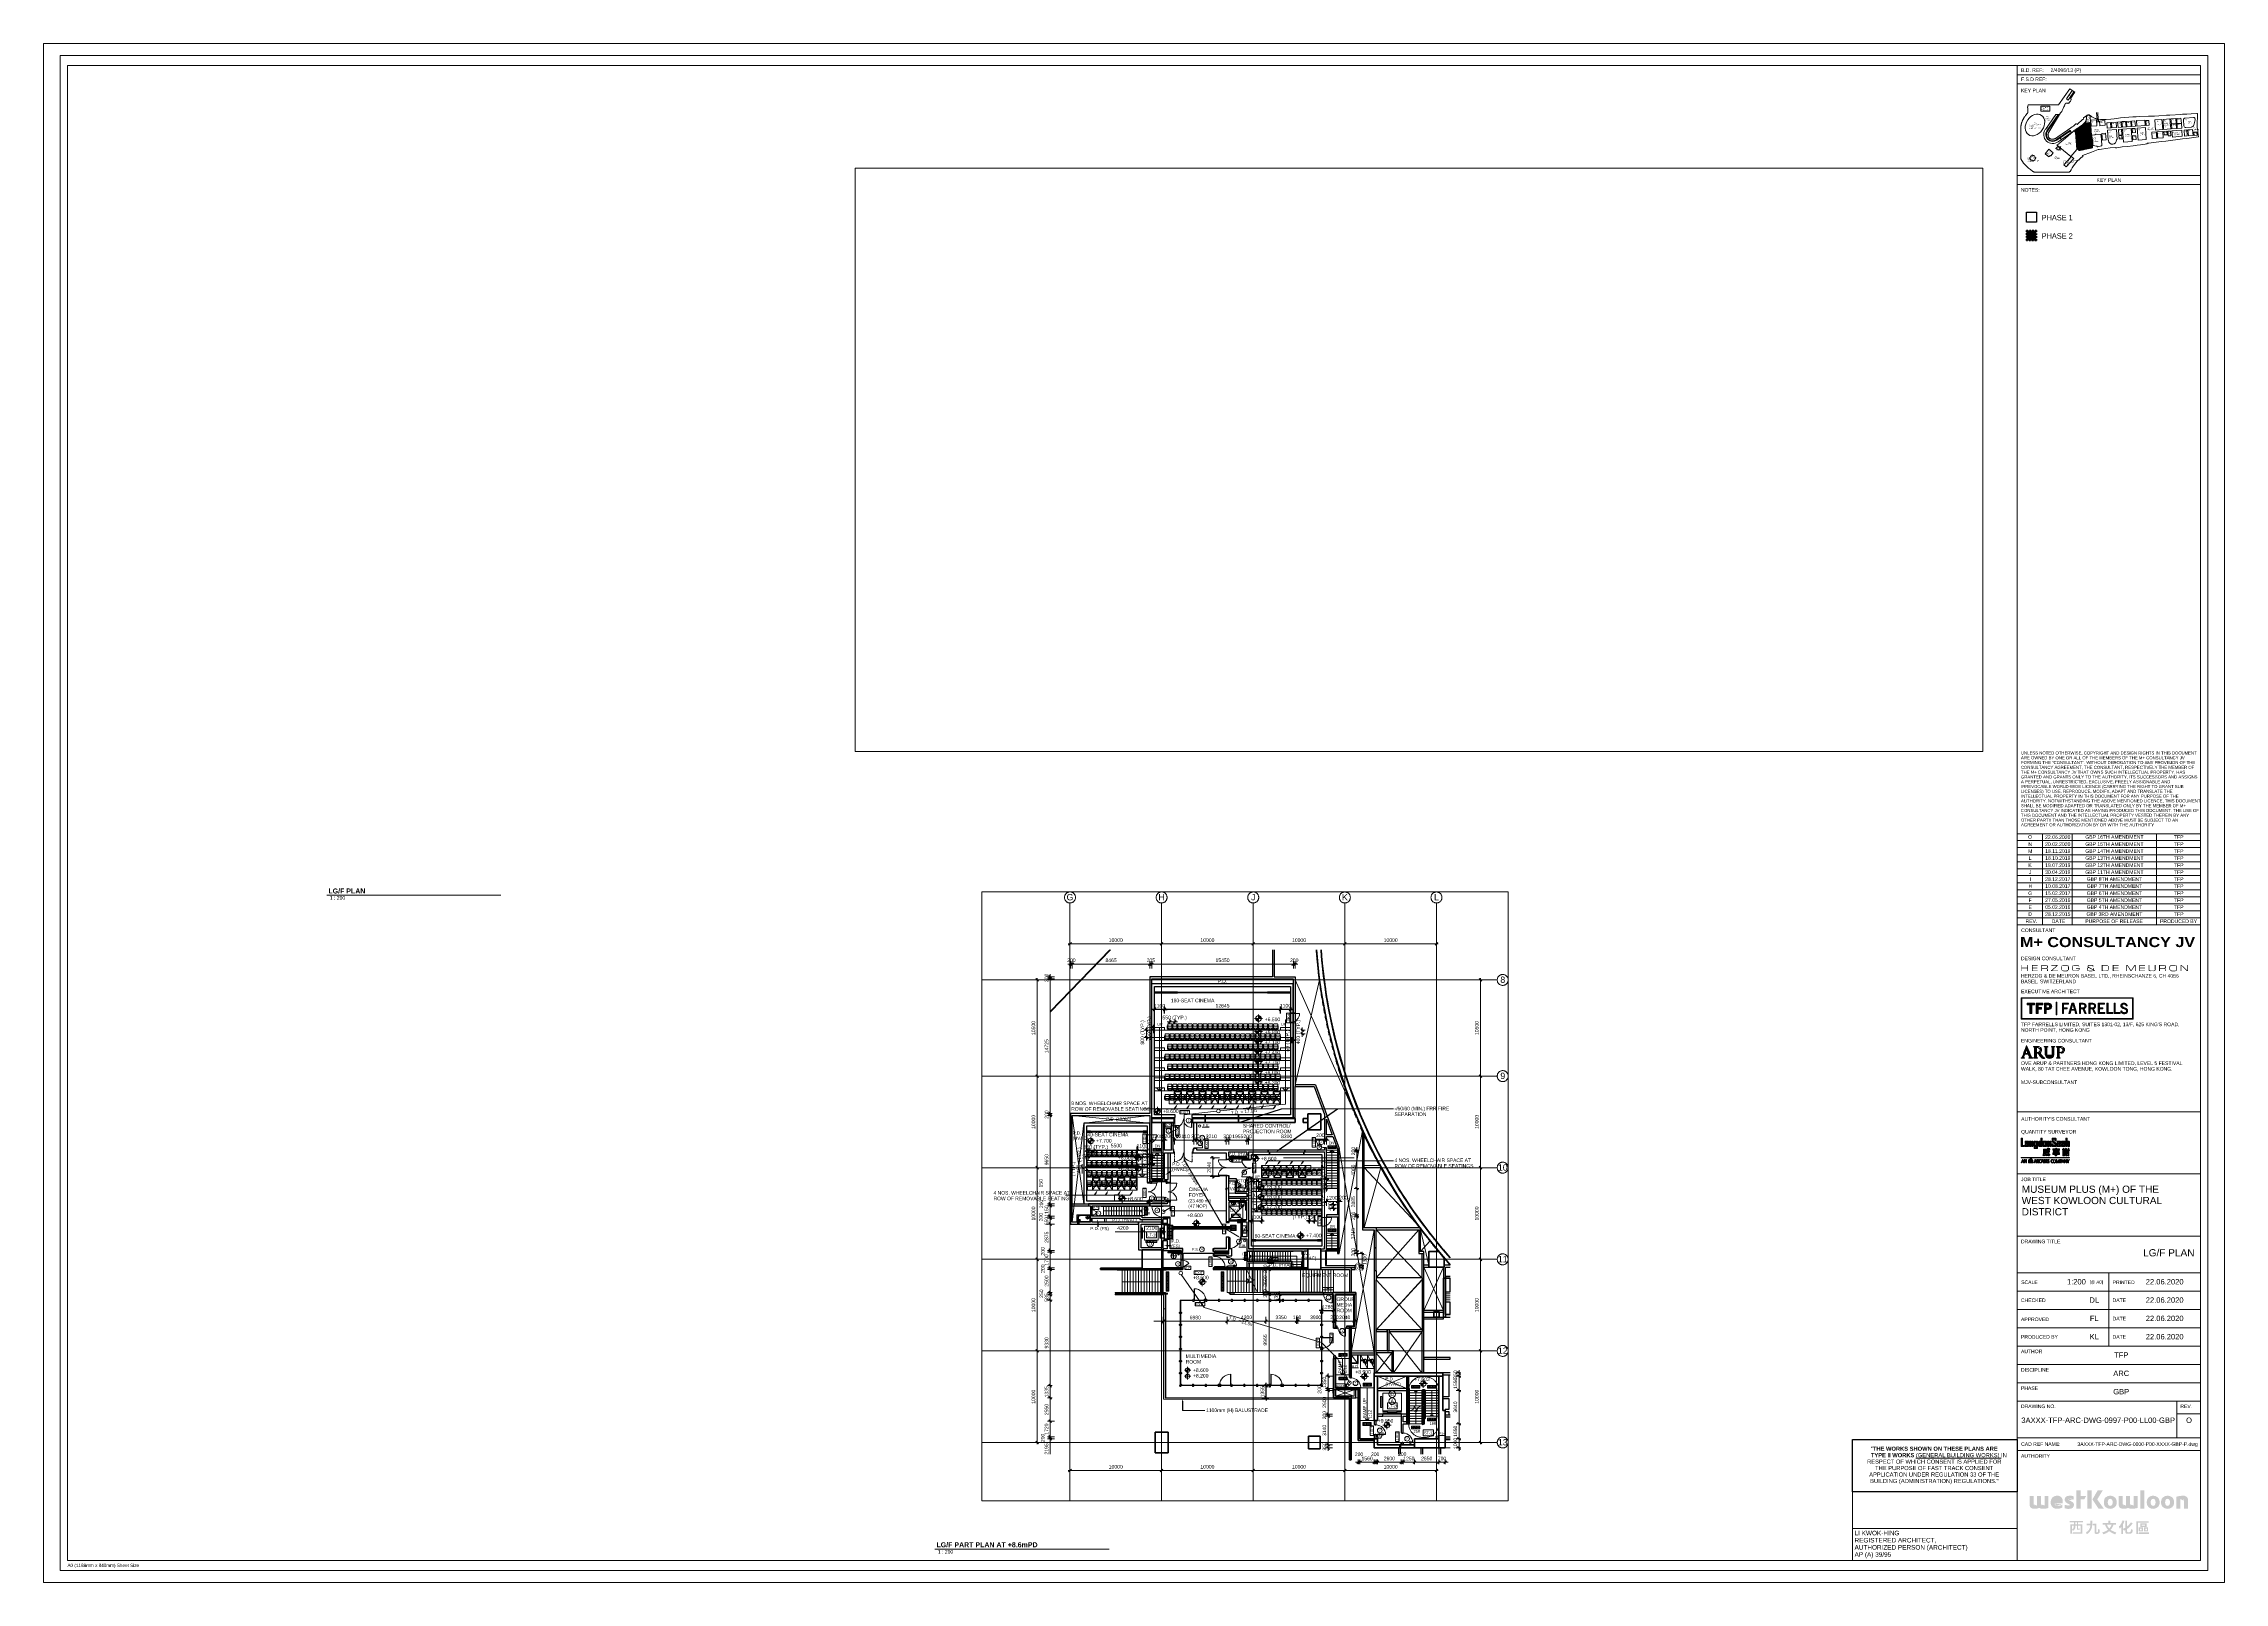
# Paper-space layout 'Layout1' of a CAD drawing. Header units: millimetres. Extents: x -348 to 842, y 0 to 840.
# The model-space entities are those that its viewports show. They can reach past a viewport. Long polylines and large blocks are cut down to what shows.
import ezdxf
from ezdxf import colors
from ezdxf.entities.mleader import LeaderData, LeaderLine
from ezdxf.enums import TextEntityAlignment as Align
from ezdxf.math import Vec2, Vec3

# ---------------------------------------------------------------- set-up
doc = ezdxf.new("R2010")
doc.units = ezdxf.units.MM
for name, pattern in [('3AXXX-TFP-ARC-DWG-1997-P02-LL00-WS4-04$0$3AXXX-TFP-ARC-DWG-XXXX-P00-LB01-WS4-01$0$Hidden', [2.25, 1, -1.25]), ('3AXXX-TFP-ARC-DWG-1997-P02-LL00-WS4-04$0$Hidden', [2.25, 1, -1.25]), ('Dash', [6, 3, -3]), ('Dash 1_16_', [3.175, 1.5875, -1.5875]), ('Dash2', [3, 1.5, -1.5]), ('Grid Line', [21, 12, -3, 3, -3]), ('Hidden', [2.25, 1, -1.25]), ('Hidden_samll_', [3, 2, -1]), ('Long Dash', [13.5, 9, -4.5]), ('Overhead', [1.8, 1.2, -0.6]), ('SMALL DASH', [1.06, 0.53, -0.53])]:
    doc.linetypes.add(name, pattern=pattern)
for name, color, linetype, lineweight in [('0-1', 7, 'Continuous', 5), ('0-2', 7, 'Continuous', 13), ('0-4', 7, 'Continuous', 18), ('3AXXX-TFP-ARC-DWG-1997-P02-LL00-WS4-04$0$3AXXX-TFP-ARC-DWG-XXXX-P00-LB01-WS4-01$0$A-010-M_LINE-1', 90, '3AXXX-TFP-ARC-DWG-1997-P02-LL00-WS4-04$0$3AXXX-TFP-ARC-DWG-XXXX-P00-LB01-WS4-01$0$Hidden', 9), ('3AXXX-TFP-ARC-DWG-1997-P02-LL00-WS4-04$0$A-010-M_LINE', 90, 'Continuous', 5), ('3AXXX-TFP-ARC-DWG-1997-P02-LL00-WS4-04$0$A-010-M_LINE-2', 90, '3AXXX-TFP-ARC-DWG-1997-P02-LL00-WS4-04$0$Hidden', 5), ('3AXXX-TFP-ARC-DWG-1997-P02-LL00-WS4-04$0$A-230-M_FLOOR', 4, 'Continuous', 18), ('A-010-M_LINE', 90, 'Continuous', 9), ('A-200-M_WALL_INT', 2, 'Continuous', 9), ('A-230-M_FLOOR', 192, 'Continuous', 18), ('A-314-M_WINDOW', 250, 'Continuous', 5), ('A-325-M_DOOR', 31, 'Continuous', 5), ('A-325-M_DOOR-3', 31, 'Continuous', 13), ('A-325-M_DOOR__FRAME', 31, 'Continuous', 5), ('A-325-M_DOOR_GLASS', 31, 'Continuous', 13), ('A-770-ME_FFE_SA', 91, 'Continuous', 5), ('A-ANNO-DIMS', 7, 'Continuous', 9), ('A-ANNO-DIMS-1', 7, 'Continuous', 5), ('A-ANNO-NOTE', 7, 'Continuous', 5), ('A-ANNO-NOTE-1', 7, 'Continuous', 20), ('A-CLNG', 7, 'Continuous', 9), ('A-COLS-1', 7, 'Continuous', 30), ('A-DETL', 102, 'Continuous', 5), ('A-DETL-1', 102, 'Continuous', 9), ('A-DETL-2', 102, 'Continuous', 18), ('A-DETL-4', 102, 'Hidden', 5), ('A-DETL-8', 102, 'Hidden', 18), ('A-DETL-9', 102, 'Hidden', 9), ('A-DETL-GENF', 7, 'Continuous', 5), ('A-DETL-GENF-3', 7, 'Hidden_samll_', 5), ('A-DETL-HDLN-1', 7, 'Dash2', 5), ('A-DOOR', 7, 'Continuous', 5), ('A-DOOR-1', 7, 'Continuous', 9), ('A-DOOR-3', 7, 'Dash', 5), ('A-DOOR-FRAM', 7, 'Continuous', 5), ('A-DOOR-HDLN', 7, 'Long Dash', 5), ('A-FLOR', 7, 'Continuous', 18), ('A-FLOR-3', 7, 'Continuous', 5), ('A-FLOR-HRAL', 7, 'Continuous', 5), ('A-FLOR-OPNG', 7, 'Continuous', 5), ('A-GENM-1', 7, 'Continuous', 18), ('A-GENM-2', 7, 'Continuous', 9), ('A-GLAZ', 7, 'Continuous', 5), ('A-GLAZ-1', 7, 'Continuous', 18), ('A-GLAZ-CURT-2', 7, 'Continuous', 9), ('A-GLAZ-CWMG-1', 7, 'Continuous', 9), ('A-WALL-2', 7, 'Continuous', 13), ('A-WALL-3', 7, 'Continuous', 35), ('Dims-B1-FPARTPLANAT_8-6mPD_dwg-1', 7, 'Continuous', 5), ('G-ANNO-DIMS', 7, 'Continuous', 5), ('G-ANNO-TEXT', 7, 'Continuous', 5), ('G-ANNO-TTLB', 7, 'Continuous', 5), ('G-ANNO-TTLB-THIN', 7, 'Continuous', 5), ('G-IMPT', 7, 'Continuous', 5), ('I-WALL', 7, 'Continuous', 9), ('I-WALL-3', 7, 'Continuous', 30), ('I-WALL-4', 7, 'Continuous', 18), ('OAP0503_', 210, 'Continuous', 35), ('OAP280_C', 210, 'Continuous', 50), ('OAP280_W', 210, 'Continuous', 50), ('P-SANR-FIXT', 7, 'Continuous', 5), ('PHASE 2', 53, 'Dash 1_16_', 0), ('PHASE 2 UNDERLINE', 10, 'SMALL DASH', 35), ('Q-SPCQ', 7, 'Continuous', 5), ('Q-SPCQ-HDLN', 7, 'Overhead', 5), ('S-BEAM-4', 7, 'Continuous', 35), ('S-COLS-3', 7, 'Continuous', 35), ('S-COLS-4', 7, 'Continuous', 13), ('S-GRID-1', 7, 'Grid Line', 5), ('S-GRID-IDEN', 7, 'Continuous', 5), ('S-STRS', 7, 'Continuous', 5), ('S-STRS-2', 7, 'Overhead', 5), ('S-STRS-MBND', 7, 'Continuous', 5), ('S-STRS-MBND-1', 7, 'Overhead', 5), ('TITLE-TEXT_2.5', 7, 'Continuous', 5), ('UNDERLINE', 10, 'Continuous', 30), ('Z-060-M_DETAIL', 92, 'Continuous', 5)]:
    doc.layers.add(name, color=color, linetype=linetype, lineweight=lineweight)
doc.layers.add('3AXXX-TFP-ARC-DWG-1997-P02-LL00-WS4-04$0$0-chair', color=30, linetype='Continuous')
doc.layers.add('P39B-2F_T$0$A-Symb-Door', color=7, linetype='Continuous')
doc.layers.add('A-FLOR-HRAL-1', color=7, linetype='Continuous', lineweight=5, true_color=0xdfbfff)
doc.layers.add('G-ANNO-NPLT', color=7, linetype='Continuous', plot=False)
doc.styles.add('Arial', font='arial.ttf', dxfattribs={"height": 491.766467})
doc.styles.add('Arial Black', font='', dxfattribs={"height": 5.5})
doc.styles.add('Arial Narrow', font='ARIALN.TTF', dxfattribs={"height": 353.981763})
doc.styles.add('Arial Narrow_1', font='ARIALN.TTF', dxfattribs={"height": 294.984802})
doc.styles.add('Arial_1', font='arial.ttf', dxfattribs={"height": 393.413174})
doc.styles.add('Arial_12', font='arial.ttf', dxfattribs={"height": 590.11976})
doc.styles.add('Arial_13', font='arial.ttf', dxfattribs={"width": 0.8, "height": 8})
doc.styles.add('Arial_14', font='arial.ttf', dxfattribs={"width": 0.8, "height": 12.5})
doc.styles.add('Arial_15', font='arial.ttf', dxfattribs={"width": 0.8, "height": 6.66664})
doc.styles.add('Arial_16', font='arial.ttf', dxfattribs={"height": 1.8})
doc.styles.add('Arial_17', font='arial.ttf', dxfattribs={"height": 1.672006})
doc.styles.add('Arial_18', font='arial.ttf', dxfattribs={"height": 2.950599})
doc.styles.add('Arial_2', font='arial.ttf', dxfattribs={"height": 1.475299})
doc.styles.add('Arial_20', font='arial.ttf', dxfattribs={"height": 3.934132})
doc.styles.add('Arial_21', font='arial.ttf', dxfattribs={"height": 2.5})
doc.styles.add('Arial_3', font='arial.ttf', dxfattribs={"height": 688.473054})
doc.styles.add('Arial_4', font='arial.ttf', dxfattribs={"height": 1.081886})
doc.styles.add('Arial_5', font='arial.ttf', dxfattribs={"height": 1.18024})
doc.styles.add('Arial_6', font='arial.ttf', dxfattribs={"width": 0.9, "height": 393.413174})
doc.styles.add('Arial_7', font='arial.ttf', dxfattribs={"height": 1.967066})
doc.styles.add('Arial_8', font='arial.ttf', dxfattribs={"width": 0.8, "height": 1.967066})
doc.styles.add('Arial_9', font='arial.ttf', dxfattribs={"width": 0.8, "height": 393.413174})
doc.styles.add('Arial_B', font='arialbd.ttf', dxfattribs={"height": 2.739842})
doc.styles.add('P39B-2F_T$0$1.25mm -200', font='arial.ttf', dxfattribs={"width": 0.8, "height": 250})
doc.styles.add('TEXT2.5', font='arial.ttf', dxfattribs={"width": 0.8, "height": 2.5})
doc.styles.get('Arial Black').set_extended_font_data('Arial Black')
doc.dimstyles.new('Diagonal_-_1_5mm_Arial', dxfattribs={"dimscale": 304.8, "dimtxt": 400, "dimasz": 0.984252, "dimexe": 0.984252, "dimexo": 0.0625, "dimgap": 0.656168, "dimtad": 1, "dimdec": 0, "dimrnd": 5, "dimzin": 0, "dimdsep": 46, "dimtxsty": 'Arial_1', "dimblk1": 'OBLIQUE', "dimblk2": 'OBLIQUE', "dimsah": 1, "dimcen": 0.09, "dimdle": 0.328084, "dimadec": 0, "dimazin": 0, "dimtfac": 1, "dimtdec": 4, "dimtix": 1, "dimtmove": 0, "dimatfit": 3, "dimfxl": 1.574803, "dimfxlon": 1, "dimtvp": 1, "dimtolj": 1, "dimtzin": 0, "dimarcsym": 2})
doc.dimstyles.new('Diagonal_-_1_5mm_Arial_1', dxfattribs={"dimscale": 304.8, "dimtxt": 400, "dimasz": 0.984252, "dimexe": 0.984252, "dimexo": 0.0625, "dimgap": 0.656168, "dimtad": 1, "dimdec": 0, "dimrnd": 5, "dimzin": 0, "dimdsep": 46, "dimtxsty": 'Arial_1', "dimblk1": 'OBLIQUE', "dimblk2": 'OBLIQUE', "dimsah": 1, "dimcen": 0.09, "dimdle": 0.328084, "dimadec": 0, "dimazin": 0, "dimtfac": 1, "dimtdec": 4, "dimtix": 1, "dimtmove": 2, "dimatfit": 3, "dimfxl": 1.574803, "dimfxlon": 1, "dimtvp": 1, "dimtolj": 1, "dimtzin": 0, "dimarcsym": 2})
doc.dimstyles.new('Diagonal_-_2_0mm_Arial', dxfattribs={"dimscale": 304.8, "dimtxt": 500, "dimasz": 0.984252, "dimexe": 0.984252, "dimexo": 0.984252, "dimgap": 0.656168, "dimtad": 1, "dimdec": 0, "dimrnd": 5, "dimzin": 0, "dimdsep": 46, "dimtxsty": 'Arial', "dimblk1": 'OBLIQUE', "dimblk2": 'OBLIQUE', "dimsah": 1, "dimcen": 0.09, "dimdle": 0.656168, "dimadec": 0, "dimazin": 0, "dimtfac": 1, "dimtdec": 4, "dimtix": 1, "dimtmove": 0, "dimatfit": 3, "dimfxl": 1, "dimtvp": 1, "dimtolj": 1, "dimtzin": 0, "dimarcsym": 2})
pattern_1 = [(135, (35772.6, -85596.6), (-695.517, -695.517), []), (225, (35772.6, -85596.6), (695.517, -695.517), [])]

# ---------------------------------------------------------------- blocks, each defined once
blk = doc.blocks.new('Viewport - View title_RDS-3141118-LG_F PLAN')
at = {"layer": 'G-ANNO-TTLB'}
blk.add_line((0, -5.8), (95, -5.8), dxfattribs=at)
blk = doc.blocks.new('ARC_TFPTitleblock_A0_Landscape_Manual_Revisions - KEYNOTE_dwg_MMH 255962-22-07-6016-P4 _Footprint_-5376937-G_F PLAN _1 OF 2_')
at = {"layer": 'G-IMPT'}
for p, q in [((834238, 818197), (834149, 818068)), ((834541, 818212), (834545, 818158)), ((834550, 818213), (834553, 818158)), ((835239, 818168), (835305, 818173)), ((834227, 817994), (834334, 818068)), ((834506, 818006), (834511, 817994)), ((834535, 818041), (834526, 818036)), ((835229, 818107), (835226, 818153)), ((835290, 818097), (835245, 818094)), ((835320, 818155), (835308, 818112))]:
    blk.add_line(p, q, dxfattribs=at)
at = {"layer": 'G-IMPT', "flags": 128}
for points in [[(834346, 818388), (834329, 818399), (834240, 818272), (834010, 818272), (834001, 818272), (833997, 818262), (833997, 818262), (833997, 818260), (833997, 818259), (833997, 818259), (833997, 818258), (833997, 818257), (833996, 818256), (833996, 818255), (833996, 818254), (833996, 818253), (833996, 818251), (833996, 818250), (833997, 818249), (833997, 818248), (833997, 818247), (833997, 818246), (833997, 818245), (833997, 818244), (833997, 818243), (833997, 818242), (833998, 818240), (833998, 818239), (833998, 818239), (833998, 818237), (833998, 818236), (833998, 818235), (833999, 818234), (833999, 818233), (833999, 818232), (833999, 818230), (833999, 818230), (833999, 818229), (833999, 818228), (833999, 818227), (833999, 818225), (833998, 818223), (833998, 818221), (833998, 818220), (833998, 818219), (833998, 818218), (833998, 818217), (833998, 818216), (833998, 818215), (833998, 818214), (833998, 818213), (833997, 818212), (833997, 818211), (833997, 818210), (833996, 818209), (833996, 818208), (833995, 818207), (833994, 818206), (833994, 818206), (833980, 818189), (833973, 818179), (833972, 818178), (833971, 818177), (833970, 818176), (833970, 818175), (833969, 818174), (833968, 818173), (833968, 818172), (833967, 818170), (833966, 818169), (833966, 818168), (833965, 818167), (833964, 818165), (833964, 818165), (833963, 818164), (833963, 818163), (833962, 818160), (833961, 818158), (833960, 818156), (833958, 818154), (833957, 818151), (833956, 818149), (833955, 818147), (833954, 818144), (833953, 818142), (833952, 818140), (833951, 818137), (833950, 818135), (833950, 818132), (833949, 818130), (833948, 818126), (833947, 818123), (833946, 818121), (833946, 818119), (833945, 818116), (833945, 818114), (833944, 818112), (833944, 818109), (833943, 818107), (833943, 818105), (833943, 818102), (833943, 818100), (833942, 818097), (833942, 818095), (833942, 818093), (833942, 818090), (833942, 818086), (833943, 818062), (833943, 818058), (833943, 818054), (833943, 818051), (833943, 818047), (833943, 818043), (833942, 818020), (833942, 817940), (833942, 817900), (833942, 817845), (833964, 817813), (833989, 817786), (834002, 817772), (834019, 817761), (834038, 817747), (834039, 817746), (834041, 817745), (834043, 817744), (834044, 817744), (834046, 817743), (834048, 817742), (834049, 817742), (834051, 817742), (834053, 817742), (834055, 817742), (834057, 817742), (834058, 817742), (834060, 817742), (834062, 817742), (834064, 817742), (834089, 817742), (834189, 817741), (834220, 817740), (834270, 817740), (834320, 817741), (834322, 817741), (834324, 817742), (834326, 817743), (834328, 817745), (834329, 817746), (834331, 817747), (834339, 817760), (834347, 817775), (834358, 817792), (834377, 817816), (834388, 817829), (834405, 817844), (834415, 817853), (834426, 817861), (834429, 817863), (834431, 817864), (834431, 817866), (834431, 817869), (834430, 817871), (834429, 817872), (834501, 817900), (834552, 817920), (834560, 817921), (834580, 817923), (834647, 817932), (834689, 817937), (834689, 817935), (834691, 817934), (834693, 817933), (834700, 817934), (834743, 817940), (834784, 817945), (834829, 817950), (834845, 817952), (834860, 817954), (834887, 817958), (834923, 817962), (834936, 817964), (834938, 817965), (834939, 817967), (834939, 817969), (834954, 817971), (835051, 817982), (835087, 817987), (835220, 818003), (835253, 818007), (835344, 818020), (835343, 818034), (835341, 818058), (835340, 818073), (835336, 818091), (835336, 818095), (835336, 818097), (835336, 818097), (835335, 818104), (835335, 818111), (835334, 818117), (835334, 818124), (835335, 818131), (835335, 818137), (835336, 818144), (835336, 818151), (835337, 818157), (835338, 818164), (835338, 818170), (835338, 818177), (835338, 818184), (835338, 818190), (835338, 818197), (835337, 818203), (835337, 818204), (835337, 818204), (835337, 818205), (835337, 818205), (835332, 818205), (835287, 818202), (835252, 818200), (835220, 818198), (835205, 818197), (835118, 818191), (835092, 818190), (835032, 818186), (834999, 818184), (834966, 818182), (834951, 818182), (834881, 818181), (834853, 818179), (834826, 818177), (834729, 818169), (834679, 818163), (834653, 818160), (834615, 818157), (834606, 818158), (834571, 818158), (834555, 818160), (834546, 818162), (834541, 818163), (834535, 818164), (834529, 818166), (834524, 818168), (834518, 818170), (834513, 818172), (834508, 818175), (834503, 818178), (834500, 818180), (834498, 818182), (834493, 818186), (834490, 818189), (834484, 818192), (834482, 818193), (834480, 818193), (834475, 818193), (834472, 818192), (834467, 818191), (834464, 818189), (834462, 818187), (834461, 818186), (834459, 818184), (834455, 818182), (834438, 818170), (834434, 818153), (834434, 818153), (834434, 818153), (834434, 818153), (834434, 818154), (834434, 818154), (834434, 818154), (834434, 818154), (834434, 818154), (834434, 818155), (834434, 818155), (834434, 818155), (834434, 818155), (834434, 818155), (834434, 818155), (834434, 818156), (834434, 818156), (834434, 818156), (834433, 818156), (834433, 818157), (834433, 818157), (834433, 818157), (834433, 818157), (834432, 818157), (834432, 818158), (834432, 818158), (834432, 818158), (834431, 818158), (834431, 818158), (834431, 818158), (834430, 818158), (834430, 818158), (834430, 818158), (834430, 818158), (834429, 818157), (834429, 818157), (834429, 818157), (834389, 818119), (834389, 818119), (834389, 818118), (834388, 818118), (834388, 818118), (834388, 818118), (834388, 818118), (834387, 818118), (834387, 818118), (834387, 818118), (834386, 818119), (834386, 818119), (834382, 818123), (834382, 818123), (834382, 818123), (834381, 818124), (834381, 818124), (834381, 818124), (834381, 818124), (834380, 818124), (834380, 818124), (834380, 818124), (834379, 818124), (834379, 818124), (834379, 818124), (834379, 818124), (834378, 818123), (834378, 818123), (834378, 818123), (834369, 818115), (834366, 818111), (834362, 818108), (834358, 818105), (834353, 818102), (834353, 818101), (834349, 818099), (834336, 818090), (834312, 818073), (834270, 818044), (834253, 818033), (834215, 818007), (834212, 818006), (834210, 818004), (834207, 818003), (834204, 818002), (834201, 818001), (834198, 818001), (834195, 818001), (834192, 818001), (834189, 818001), (834186, 818002), (834183, 818002), (834181, 818001), (834179, 818002), (834176, 818003), (834173, 818005), (834171, 818006), (834169, 818008), (834166, 818010), (834165, 818012), (834163, 818015), (834161, 818017), (834160, 818020), (834158, 818022), (834160, 818024), (834159, 818027), (834158, 818030), (834158, 818033), (834157, 818036), (834157, 818039), (834158, 818042), (834158, 818045), (834159, 818048), (834160, 818051), (834161, 818054), (834163, 818057), (834257, 818209), (834261, 818214), (834265, 818221), (834268, 818227), (834271, 818233), (834274, 818239), (834277, 818245), (834280, 818252), (834283, 818258), (834286, 818265), (834289, 818273), (834290, 818275), (834290, 818276), (834291, 818277), (834291, 818278), (834292, 818279), (834292, 818279), (834293, 818280), (834294, 818281), (834294, 818282), (834295, 818282), (834296, 818283), (834297, 818283), (834298, 818284), (834299, 818284), (834299, 818285), (834300, 818285), (834301, 818285), (834302, 818286), (834303, 818286), (834304, 818286), (834305, 818286), (834306, 818286), (834307, 818286), (834308, 818286), (834309, 818286), (834310, 818285), (834311, 818285), (834312, 818285), (834313, 818285), (834314, 818284), (834315, 818284), (834316, 818284), (834317, 818285), (834318, 818285), (834319, 818285), (834320, 818285), (834321, 818286), (834322, 818286), (834322, 818287), (834323, 818287), (834324, 818288), (834325, 818289), (834325, 818290), (834334, 818303), (834341, 818313), (834341, 818313), (834341, 818313), (834341, 818314), (834341, 818314), (834341, 818314), (834341, 818315), (834341, 818315), (834341, 818315), (834341, 818315), (834341, 818316), (834341, 818316), (834341, 818316), (834340, 818317), (834340, 818317), (834340, 818317), (834340, 818317), (834334, 818321), (834356, 818354), (834368, 818372), (834360, 818378)], [(834349, 818386), (834302, 818319), (834315, 818310), (834362, 818376)], [(834101, 818222), (834171, 818222), (834171, 818262), (834101, 818262)], [(834544, 818158), (834554, 818158), (834554, 818156), (834555, 818157), (834556, 818152), (834555, 818152), (834556, 818142), (834556, 818142), (834557, 818138), (834544, 818137), (834544, 818141), (834544, 818141), (834544, 818151), (834543, 818151), (834543, 818156), (834544, 818156)], [(835120, 818161), (835126, 818083), (835070, 818079), (835065, 818157)], [(835128, 818161), (835165, 818164), (835168, 818126), (835131, 818123)], [(835207, 818167), (835210, 818129), (835175, 818126), (835173, 818164)], [(834374, 818054), (834364, 818069), (834355, 818063), (834295, 818010), (834251, 817972), (834247, 817968), (834243, 817966), (834239, 817963), (834235, 817960), (834230, 817958), (834226, 817957), (834251, 817936), (834336, 817864), (834384, 817919)], [(834343, 818055), (834331, 818072), (834248, 818014), (834263, 817999)], [(834390, 817923), (834500, 817931), (834491, 818059), (834381, 818052)], [(834454, 818078), (834409, 818075), (834407, 818099), (834412, 818102), (834452, 818105)], [(834464, 818077), (834490, 818079), (834487, 818129), (834460, 818128), (834462, 818100)], [(834543, 818106), (834499, 818103), (834496, 818152), (834539, 818155)], [(834608, 818111), (834605, 818148), (834564, 818145), (834566, 818108)], [(834587, 817994), (834615, 817996), (834612, 818049), (834583, 818047), (834587, 817994)], [(834622, 818131), (834650, 818133), (834653, 818090), (834625, 818088)], [(834658, 818134), (834695, 818136), (834698, 818093), (834661, 818090)], [(834707, 818137), (834733, 818139), (834736, 818096), (834710, 818094)], [(834738, 818080), (834741, 818036), (834716, 818034), (834713, 818078)], [(834717, 818028), (834741, 818030), (834743, 818005), (834718, 818003)], [(834741, 818140), (834770, 818142), (834773, 818098), (834744, 818096)], [(834745, 818080), (834814, 818085), (834821, 817983), (834753, 817978)], [(834810, 818144), (834777, 818142), (834780, 818099), (834813, 818101)], [(834817, 818145), (834843, 818147), (834847, 818103), (834820, 818101)], [(834821, 818085), (834846, 818087), (834848, 818054), (834824, 818052)], [(834850, 818028), (834852, 817998), (834828, 817997), (834825, 818027)], [(834921, 818152), (834925, 818109), (834859, 818104), (834856, 818148)], [(834926, 818093), (834932, 817998), (834868, 817993), (834861, 818088)], [(834929, 818148), (834954, 818150), (834956, 818111), (834932, 818109)], [(835012, 818059), (835016, 818009), (834979, 818006), (834976, 818056)], [(835020, 818059), (835064, 818062), (835067, 818012), (835023, 818009)], [(835098, 818037), (835073, 818035), (835071, 818063), (835096, 818065)], [(835124, 818066), (835127, 818029), (835106, 818027), (835103, 818065)], [(835168, 818123), (835171, 818086), (835134, 818083), (835131, 818120)], [(835217, 818024), (835139, 818018), (835135, 818067), (835214, 818073)], [(835213, 818089), (835210, 818126), (835176, 818123), (835178, 818086)], [(835254, 818076), (835257, 818028), (835234, 818026), (835231, 818074)], [(835299, 818079), (835303, 818031), (835265, 818028), (835261, 818076)], [(835333, 818058), (835335, 818033), (835310, 818031), (835309, 818056)], [(834015, 817857), (834010, 817852), (834018, 817845), (834010, 817852)], [(834032, 817878), (834029, 817873), (834032, 817878), (834038, 817873)], [(834032, 817833), (834039, 817827), (834044, 817833), (834039, 817827)], [(834056, 817847), (834061, 817853), (834056, 817857), (834061, 817853)], [(834163, 817922), (834198, 817894), (834179, 817870), (834175, 817873), (834169, 817866), (834167, 817867), (834163, 817863), (834134, 817887), (834144, 817899), (834146, 817898), (834157, 817911), (834155, 817912)], [(834283, 817800), (834315, 817837), (834341, 817866), (834360, 817850), (834301, 817784)]]:
    blk.add_lwpolyline(points, close=True, dxfattribs=at)
for points in [[(834136, 818078), (834218, 818197), (834243, 818197), (834153, 818066)], [(834467, 818191), (834467, 818191), (834467, 818191), (834467, 818191), (834467, 818191), (834467, 818191), (834467, 818191), (834467, 818191), (834467, 818191), (834467, 818191), (834467, 818191), (834467, 818191), (834467, 818191), (834467, 818191), (834467, 818191), (834467, 818191), (834467, 818191), (834467, 818191), (834467, 818191), (834467, 818191), (834467, 818191), (834467, 818191), (834467, 818191), (834467, 818191), (834467, 818191), (834467, 818191), (834467, 818191), (834467, 818191), (834467, 818191), (834467, 818191), (834467, 818191), (834467, 818191), (834467, 818191), (834467, 818191), (834467, 818191), (834467, 818191), (834467, 818191), (834467, 818191), (834467, 818191), (834467, 818191), (834467, 818191), (834468, 818191), (834468, 818191), (834468, 818191), (834468, 818191), (834468, 818191), (834468, 818191), (834468, 818191), (834468, 818191), (834468, 818191), (834468, 818191), (834468, 818191), (834468, 818191), (834468, 818191), (834468, 818191), (834468, 818191), (834468, 818191), (834468, 818191), (834468, 818191), (834468, 818191), (834468, 818191), (834468, 818191), (834468, 818191), (834468, 818191), (834468, 818191), (834468, 818191), (834468, 818191), (834468, 818191), (834468, 818191), (834468, 818191), (834468, 818191), (834468, 818191), (834468, 818191), (834468, 818192), (834469, 818192), (834469, 818192), (834469, 818192), (834469, 818192), (834469, 818192), (834469, 818192), (834469, 818192), (834469, 818192), (834469, 818192), (834469, 818192), (834469, 818192), (834469, 818192), (834469, 818192), (834469, 818192), (834469, 818192), (834469, 818192), (834469, 818192), (834469, 818192), (834469, 818192), (834469, 818192), (834469, 818192), (834469, 818192), (834469, 818192), (834469, 818192), (834470, 818192), (834470, 818192), (834470, 818192), (834470, 818192), (834470, 818192), (834470, 818192), (834470, 818192), (834470, 818192), (834470, 818192), (834470, 818192), (834470, 818192), (834470, 818192), (834470, 818192), (834470, 818192), (834470, 818192), (834470, 818192), (834470, 818192), (834470, 818192), (834470, 818192), (834470, 818192), (834471, 818192), (834471, 818192), (834471, 818192), (834471, 818192), (834471, 818192), (834471, 818192), (834471, 818192), (834471, 818192), (834471, 818192), (834471, 818192), (834471, 818192), (834472, 818192), (834472, 818192), (834472, 818192), (834472, 818192), (834472, 818192), (834472, 818192), (834472, 818192), (834472, 818192), (834472, 818192), (834473, 818192), (834473, 818192), (834473, 818192), (834473, 818192), (834473, 818192), (834473, 818192), (834473, 818192), (834473, 818192), (834473, 818192), (834473, 818192), (834473, 818192), (834473, 818192), (834473, 818192), (834474, 818193), (834474, 818193), (834474, 818193), (834474, 818193), (834474, 818193), (834474, 818193), (834474, 818193), (834474, 818193), (834474, 818193), (834474, 818193), (834474, 818193), (834474, 818193), (834474, 818193), (834474, 818193), (834474, 818193), (834474, 818193), (834474, 818193), (834475, 818193), (834475, 818193), (834475, 818193), (834475, 818193), (834475, 818192), (834475, 818192), (834475, 818192), (834475, 818192), (834475, 818192), (834475, 818192), (834475, 818192), (834475, 818192), (834475, 818192), (834475, 818192), (834475, 818192), (834475, 818192), (834476, 818192), (834476, 818192), (834476, 818192), (834476, 818192), (834476, 818192), (834476, 818192), (834476, 818192), (834476, 818192), (834476, 818192), (834476, 818192), (834476, 818192), (834476, 818192), (834476, 818192), (834476, 818192), (834476, 818192), (834476, 818192), (834477, 818192), (834477, 818192), (834477, 818192), (834477, 818192), (834477, 818192), (834477, 818192), (834477, 818192), (834477, 818192), (834477, 818192), (834477, 818192), (834477, 818192), (834477, 818192), (834477, 818192), (834477, 818192), (834477, 818192), (834478, 818192), (834478, 818192), (834478, 818192), (834478, 818192), (834478, 818192), (834478, 818192), (834478, 818192), (834478, 818192), (834478, 818192), (834478, 818192), (834478, 818192), (834478, 818192), (834478, 818192), (834478, 818192), (834479, 818192), (834479, 818192), (834479, 818192), (834479, 818191), (834479, 818191), (834479, 818191), (834479, 818191), (834479, 818191), (834479, 818191), (834479, 818191), (834479, 818191), (834479, 818191), (834479, 818191), (834479, 818191), (834480, 818191), (834480, 818191), (834480, 818191), (834480, 818191), (834480, 818191), (834480, 818191), (834480, 818191), (834480, 818191), (834480, 818191), (834480, 818191), (834480, 818191), (834480, 818191), (834480, 818191), (834481, 818190), (834481, 818190), (834481, 818190), (834481, 818190), (834481, 818190), (834481, 818190), (834481, 818190), (834481, 818190), (834481, 818190), (834481, 818190), (834481, 818190), (834481, 818190), (834481, 818190), (834482, 818190), (834482, 818190), (834482, 818190), (834482, 818190), (834482, 818190), (834482, 818190), (834482, 818189), (834482, 818189), (834482, 818189), (834482, 818189), (834482, 818189), (834482, 818189), (834482, 818189), (834483, 818189), (834483, 818189), (834483, 818189), (834483, 818189), (834483, 818189), (834483, 818189), (834483, 818189), (834483, 818189), (834483, 818189), (834483, 818188), (834483, 818188), (834483, 818188), (834483, 818188), (834483, 818188), (834483, 818188), (834483, 818188), (834483, 818188), (834483, 818188), (834483, 818188), (834483, 818188), (834483, 818188), (834484, 818188), (834484, 818188), (834486, 818186), (834486, 818186), (834486, 818186), (834486, 818186), (834486, 818186), (834486, 818186), (834486, 818186), (834486, 818186), (834486, 818186), (834486, 818186), (834486, 818186), (834486, 818186), (834486, 818186), (834486, 818186), (834486, 818186), (834486, 818186), (834486, 818186), (834486, 818186), (834486, 818186), (834486, 818186), (834486, 818186), (834486, 818186), (834486, 818186), (834486, 818186), (834487, 818186), (834487, 818186), (834487, 818185), (834487, 818185), (834487, 818185), (834487, 818185), (834487, 818185), (834487, 818185), (834487, 818185), (834488, 818185), (834488, 818185), (834488, 818185), (834488, 818185), (834488, 818184), (834488, 818184), (834488, 818184), (834488, 818184), (834488, 818184), (834489, 818184), (834489, 818184), (834489, 818184), (834489, 818184), (834489, 818184), (834489, 818184), (834489, 818183), (834489, 818183), (834489, 818183), (834489, 818183), (834490, 818183), (834490, 818183), (834490, 818183), (834490, 818183), (834490, 818183), (834490, 818183), (834490, 818183), (834490, 818183), (834490, 818183), (834490, 818183), (834490, 818183), (834490, 818183), (834490, 818182), (834490, 818182), (834490, 818179), (834493, 818139), (834494, 818133), (834494, 818133), (834494, 818132), (834494, 818132), (834494, 818132), (834494, 818132), (834494, 818132), (834494, 818132), (834494, 818132), (834494, 818132), (834492, 818132), (834490, 818132), (834480, 818131), (834460, 818130), (834450, 818129), (834445, 818129), (834445, 818129), (834445, 818129), (834445, 818129), (834445, 818129), (834445, 818129), (834445, 818129), (834445, 818129), (834445, 818129), (834445, 818129), (834445, 818129), (834445, 818129), (834445, 818130), (834446, 818130), (834446, 818130), (834446, 818130), (834446, 818130), (834446, 818130), (834446, 818131), (834446, 818131), (834446, 818131), (834447, 818131), (834447, 818131), (834447, 818131), (834447, 818132), (834447, 818132), (834447, 818132), (834447, 818132), (834448, 818132), (834448, 818132), (834448, 818133), (834448, 818133), (834448, 818133), (834448, 818133), (834448, 818133), (834448, 818133), (834449, 818134), (834449, 818134), (834449, 818134), (834449, 818134), (834449, 818134), (834449, 818134), (834449, 818135), (834449, 818135), (834450, 818135), (834450, 818135), (834450, 818135), (834450, 818135), (834450, 818136), (834450, 818136), (834450, 818136), (834450, 818136), (834451, 818136), (834451, 818136), (834451, 818137), (834451, 818137), (834451, 818137), (834451, 818137), (834451, 818137), (834451, 818137), (834452, 818138), (834452, 818138), (834452, 818138), (834452, 818138), (834452, 818138), (834452, 818139), (834452, 818139), (834452, 818139), (834452, 818139), (834453, 818139), (834453, 818139), (834453, 818140), (834453, 818140), (834453, 818140), (834453, 818140), (834453, 818140), (834453, 818140), (834453, 818141), (834454, 818141), (834454, 818141), (834454, 818141), (834454, 818141), (834454, 818142), (834454, 818142), (834454, 818142), (834454, 818142), (834454, 818142), (834454, 818142), (834454, 818142), (834454, 818142), (834454, 818142), (834454, 818142), (834454, 818142), (834454, 818142), (834455, 818143), (834455, 818143), (834455, 818143), (834455, 818143), (834455, 818143), (834455, 818143), (834455, 818144), (834455, 818144), (834455, 818144), (834455, 818144), (834455, 818144), (834455, 818144), (834456, 818145), (834456, 818145), (834456, 818145), (834456, 818145), (834456, 818145), (834456, 818145), (834456, 818146), (834456, 818146), (834456, 818146), (834456, 818146), (834456, 818146), (834456, 818146), (834456, 818147), (834456, 818147), (834457, 818147), (834457, 818147), (834457, 818147), (834457, 818148), (834457, 818148), (834457, 818148), (834457, 818148), (834457, 818148), (834457, 818148), (834457, 818149), (834457, 818149), (834457, 818149), (834457, 818149), (834457, 818149), (834457, 818149), (834458, 818150), (834458, 818150), (834458, 818150), (834458, 818150), (834458, 818150), (834458, 818150), (834458, 818151), (834458, 818151), (834458, 818151), (834458, 818151), (834458, 818151), (834458, 818152), (834458, 818152), (834458, 818152), (834458, 818152), (834458, 818152), (834458, 818152), (834459, 818153), (834459, 818153), (834459, 818153), (834459, 818153), (834459, 818153), (834459, 818154), (834459, 818154), (834459, 818154), (834459, 818154), (834459, 818154), (834459, 818154), (834459, 818155), (834459, 818155), (834459, 818155), (834459, 818155), (834459, 818155), (834459, 818155), (834459, 818156), (834459, 818156), (834459, 818156), (834459, 818156), (834459, 818156), (834459, 818156), (834459, 818156), (834459, 818156), (834459, 818156), (834459, 818156), (834459, 818156), (834459, 818157), (834459, 818157), (834460, 818157), (834460, 818157), (834460, 818157), (834460, 818157), (834460, 818157), (834460, 818157), (834460, 818158), (834460, 818158), (834460, 818158), (834460, 818158), (834460, 818158), (834460, 818158), (834460, 818158), (834460, 818159), (834460, 818159), (834460, 818159), (834460, 818159), (834460, 818159), (834460, 818159), (834460, 818159), (834460, 818159), (834460, 818160), (834460, 818160), (834460, 818160), (834460, 818160), (834460, 818160), (834460, 818160), (834460, 818160), (834460, 818160), (834460, 818161), (834460, 818161), (834460, 818161), (834460, 818161), (834460, 818161), (834460, 818161), (834460, 818161), (834460, 818161), (834460, 818162), (834460, 818162), (834460, 818162), (834460, 818162), (834460, 818162), (834460, 818162), (834460, 818162), (834460, 818163), (834460, 818163), (834460, 818163), (834460, 818163), (834460, 818163), (834460, 818163), (834460, 818163), (834460, 818163), (834460, 818164), (834460, 818164), (834460, 818164), (834460, 818164), (834460, 818164), (834460, 818164), (834460, 818164), (834460, 818164), (834460, 818165), (834460, 818165), (834460, 818165), (834460, 818165), (834460, 818165), (834460, 818165), (834460, 818165), (834460, 818166), (834460, 818166), (834460, 818166), (834460, 818166), (834460, 818166), (834460, 818166), (834460, 818166), (834460, 818166), (834460, 818167), (834460, 818167), (834460, 818167), (834460, 818167), (834460, 818167), (834460, 818167), (834460, 818167), (834460, 818167), (834460, 818168), (834460, 818168), (834460, 818168), (834460, 818168), (834460, 818168), (834460, 818168), (834460, 818168), (834460, 818169), (834460, 818169), (834460, 818169), (834460, 818169), (834460, 818169), (834460, 818169), (834460, 818169), (834460, 818169), (834460, 818170), (834460, 818170), (834460, 818170), (834460, 818170), (834460, 818170), (834460, 818170), (834460, 818170), (834460, 818170), (834460, 818171), (834460, 818171), (834460, 818171), (834460, 818171), (834460, 818171), (834460, 818171), (834460, 818171), (834460, 818172), (834460, 818172), (834460, 818172), (834460, 818172), (834460, 818172), (834460, 818172), (834460, 818172), (834460, 818172), (834460, 818173), (834460, 818173), (834460, 818173), (834460, 818173), (834460, 818173), (834460, 818173), (834460, 818173), (834460, 818173), (834460, 818174), (834460, 818174), (834460, 818174), (834460, 818174), (834460, 818174), (834460, 818174), (834460, 818174), (834460, 818174), (834460, 818175), (834460, 818175), (834460, 818175), (834460, 818175), (834460, 818175), (834460, 818175), (834460, 818175), (834460, 818175), (834460, 818176), (834460, 818176), (834460, 818176), (834459, 818176), (834459, 818176), (834459, 818176), (834459, 818176), (834459, 818176), (834459, 818176), (834459, 818176), (834459, 818176), (834459, 818176), (834459, 818176), (834459, 818176), (834459, 818176), (834459, 818176), (834459, 818176), (834459, 818176), (834459, 818176), (834459, 818176), (834459, 818177), (834460, 818178), (834460, 818181), (834461, 818184), (834461, 818185), (834461, 818185), (834461, 818185), (834461, 818186), (834461, 818186), (834461, 818186), (834461, 818186), (834461, 818186), (834461, 818186), (834461, 818186), (834463, 818185), (834464, 818185), (834464, 818185), (834464, 818185), (834464, 818185), (834464, 818185), (834464, 818185), (834464, 818185), (834464, 818185), (834464, 818185), (834465, 818186), (834465, 818189), (834465, 818189), (834466, 818189), (834466, 818189), (834466, 818189), (834466, 818189), (834466, 818189), (834466, 818189), (834466, 818189), (834466, 818189), (834466, 818189), (834466, 818189), (834466, 818189), (834466, 818189), (834466, 818189), (834466, 818189), (834466, 818190), (834466, 818190), (834466, 818190), (834466, 818190), (834466, 818190), (834466, 818190), (834466, 818190), (834466, 818190), (834466, 818190), (834466, 818190), (834466, 818190), (834466, 818190), (834466, 818190), (834466, 818190), (834466, 818190), (834466, 818190), (834466, 818190), (834466, 818190), (834466, 818190), (834466, 818190), (834466, 818190), (834466, 818190), (834466, 818190), (834466, 818190), (834466, 818190), (834466, 818190), (834466, 818190), (834466, 818190), (834466, 818190), (834466, 818190), (834466, 818190), (834466, 818190), (834466, 818190), (834466, 818190), (834466, 818190), (834466, 818190), (834466, 818190), (834466, 818190), (834466, 818190), (834466, 818190), (834466, 818190), (834466, 818190), (834466, 818190), (834466, 818190), (834466, 818190), (834466, 818190), (834466, 818190), (834466, 818191), (834466, 818191), (834466, 818191), (834466, 818191), (834466, 818191), (834466, 818191), (834466, 818191), (834466, 818191), (834467, 818191), (834467, 818191), (834467, 818191), (834467, 818191), (834467, 818191), (834467, 818191), (834467, 818191), (834467, 818191), (834467, 818191), (834467, 818191), (834467, 818191), (834467, 818191), (834467, 818191), (834467, 818191), (834467, 818191), (834467, 818191), (834467, 818191), (834467, 818191), (834467, 818191)], [(835063, 818082), (835063, 818078), (835006, 818074), (835001, 818153), (835057, 818157), (835063, 818078)], [(834224, 817998), (834331, 818072), (834343, 818055), (834237, 817981)], [(834525, 818035), (834507, 818034), (834507, 818034), (834507, 818034), (834507, 818034), (834507, 818034), (834507, 818034), (834507, 818034), (834507, 818034), (834507, 818034), (834507, 818034), (834506, 818034), (834506, 818034), (834506, 818034), (834506, 818034), (834506, 818034), (834506, 818034), (834506, 818034), (834506, 818034), (834506, 818034), (834506, 818034), (834506, 818034), (834506, 818034), (834506, 818033), (834506, 818033), (834506, 818033), (834505, 818033), (834505, 818033), (834505, 818033), (834505, 818033), (834505, 818033), (834505, 818033), (834505, 818033), (834505, 818033), (834505, 818033), (834505, 818033), (834505, 818033), (834505, 818033), (834505, 818033), (834505, 818033), (834505, 818033), (834505, 818032), (834505, 818032), (834505, 818032), (834505, 818032), (834505, 818032), (834505, 818032), (834505, 818032), (834504, 818032), (834504, 818032), (834504, 818032), (834504, 818032), (834504, 818032), (834504, 818032), (834504, 818032), (834504, 818031), (834504, 818031), (834504, 818031), (834504, 818031), (834504, 818031), (834504, 818031), (834504, 818031), (834504, 818031), (834504, 818031), (834504, 818031), (834504, 818031), (834506, 818007)], [(834512, 817989), (834512, 817955), (834512, 817955), (834512, 817955), (834512, 817955), (834512, 817955), (834512, 817955), (834512, 817955), (834512, 817955), (834512, 817955), (834512, 817955), (834512, 817955), (834512, 817955), (834512, 817955), (834512, 817954), (834512, 817954), (834512, 817954), (834512, 817954), (834512, 817954), (834512, 817954), (834512, 817954), (834512, 817954), (834512, 817954), (834512, 817954), (834512, 817954), (834512, 817954), (834512, 817954), (834512, 817954), (834512, 817954), (834512, 817954), (834512, 817954), (834512, 817953), (834512, 817953), (834512, 817953), (834512, 817953), (834512, 817953), (834512, 817953), (834512, 817953), (834512, 817953), (834512, 817953), (834513, 817953), (834513, 817953), (834513, 817953), (834513, 817953), (834513, 817953), (834513, 817953), (834513, 817953), (834513, 817953), (834513, 817953), (834513, 817953), (834513, 817953), (834513, 817953), (834513, 817953), (834513, 817953), (834513, 817952), (834513, 817952), (834513, 817952), (834513, 817952), (834514, 817952), (834514, 817952), (834514, 817952), (834514, 817952), (834514, 817952), (834514, 817952), (834514, 817952), (834514, 817952), (834541, 817947), (834542, 817947), (834542, 817947), (834543, 817946), (834543, 817946), (834543, 817946), (834547, 817941), (834547, 817941), (834547, 817941), (834547, 817941), (834547, 817941), (834547, 817941), (834547, 817941), (834547, 817941), (834547, 817941), (834547, 817941), (834547, 817941), (834547, 817941), (834547, 817941), (834547, 817941), (834547, 817941), (834547, 817941), (834547, 817941), (834548, 817941), (834548, 817941), (834548, 817941), (834548, 817941), (834548, 817941), (834548, 817941), (834548, 817941), (834548, 817941), (834548, 817941), (834548, 817940), (834548, 817940), (834548, 817940), (834548, 817940), (834548, 817940), (834548, 817940), (834548, 817940), (834548, 817940), (834548, 817940), (834548, 817940), (834549, 817940), (834549, 817940), (834549, 817940), (834549, 817940), (834549, 817940), (834549, 817940), (834549, 817940), (834549, 817940), (834549, 817940), (834549, 817940), (834549, 817940), (834549, 817940), (834549, 817940), (834549, 817940), (834549, 817940), (834549, 817940), (834549, 817940), (834549, 817940), (834549, 817940), (834550, 817940), (834550, 817940), (834550, 817940), (834550, 817940), (834550, 817940), (834578, 817948), (834578, 817948), (834578, 817948), (834578, 817948), (834578, 817948), (834579, 817948), (834579, 817948), (834579, 817949), (834579, 817949), (834579, 817949), (834579, 817949), (834579, 817949), (834579, 817949), (834579, 817949), (834580, 817949), (834580, 817949), (834580, 817949), (834580, 817949), (834580, 817949), (834580, 817949), (834580, 817949), (834580, 817949), (834580, 817950), (834580, 817950), (834581, 817950), (834581, 817950), (834581, 817950), (834581, 817950), (834581, 817950), (834581, 817950), (834581, 817950), (834581, 817950), (834581, 817951), (834581, 817951), (834581, 817951), (834581, 817951), (834582, 817951), (834582, 817951), (834582, 817951), (834582, 817951), (834582, 817951), (834582, 817952), (834582, 817952), (834582, 817952), (834582, 817952), (834582, 817952), (834582, 817952), (834582, 817952), (834582, 817952), (834582, 817953), (834582, 817953), (834582, 817953), (834582, 817953), (834582, 817953), (834582, 817953), (834582, 817953), (834582, 817953), (834582, 817954), (834582, 817954), (834582, 817954), (834582, 817954), (834582, 817954), (834582, 817954), (834582, 817954), (834582, 817954), (834577, 818032), (834577, 818032), (834577, 818032), (834577, 818032), (834577, 818032), (834577, 818033), (834577, 818033), (834577, 818033), (834577, 818033), (834577, 818033), (834577, 818033), (834577, 818033), (834577, 818033), (834577, 818034), (834577, 818034), (834576, 818034), (834576, 818034), (834576, 818034), (834576, 818034), (834576, 818034), (834576, 818034), (834576, 818035), (834576, 818035), (834576, 818035), (834576, 818035), (834576, 818035), (834576, 818035), (834576, 818035), (834576, 818035), (834576, 818035), (834575, 818036), (834575, 818036), (834575, 818036), (834575, 818036), (834575, 818036), (834575, 818036), (834575, 818036), (834575, 818036), (834575, 818036), (834575, 818036), (834574, 818036), (834574, 818037), (834574, 818037), (834574, 818037), (834574, 818037), (834574, 818037), (834574, 818037), (834574, 818037), (834573, 818037), (834573, 818037), (834573, 818037), (834573, 818037), (834573, 818037), (834573, 818037), (834573, 818037), (834573, 818037), (834573, 818037), (834572, 818037), (834572, 818037), (834572, 818037), (834572, 818037), (834572, 818037), (834572, 818037), (834572, 818037), (834572, 818038), (834537, 818041)], [(834634, 817990), (834634, 817994), (834631, 817994), (834626, 818072), (834698, 818077), (834704, 817999), (834697, 817999), (834697, 817995)], [(834239, 817915), (834235, 817918), (834234, 817917), (834220, 817928), (834234, 817945), (834249, 817932), (834256, 817941), (834258, 817940), (834255, 817935), (834253, 817933), (834257, 817929), (834253, 817925)], [(834252, 817922), (834252, 817913), (834252, 817913), (834252, 817921), (834250, 817921), (834248, 817924)]]:
    blk.add_lwpolyline(points, dxfattribs=at)
at = {"layer": 'G-IMPT'}
for centre, radius, start, end in [((835240, 818154), 14.2, 93.9986, 183.9986), ((835306, 818159), 14.3, 343.9986, 93.9986), ((834194, 818038), 70.9, 145.3666, 307.1065), ((834194, 818038), 54.4, 145.7793, 307.1065), ((834194, 818038), 49.9, 145.3304, 307.1065), ((834509, 818007), 3, 183.9989, 202.944), ((834500, 817989), 12, 358.8482, 22.944), ((834525, 818038), 3.02, 274.0019, 298.7417), ((834537, 818038), 3.02, 84.2691, 118.7442), ((834666, 817993), 31.5, 183.9989, 3.9989), ((835244, 818108), 14.3, 183.9986, 273.9986), ((835288, 818118), 20.2, 273.9986, 343.9986), ((834036, 817853), 21.5, 111.1577, 168.1692), ((834036, 817853), 21.5, 111.157, 168.1698), ((834032, 817847), 14.4, 188.2889, 271.8878), ((834032, 817847), 14.4, 188.2912, 271.8856), ((834037, 817854), 19.3, 10.528, 88.7372), ((834037, 817854), 19.3, 10.5292, 88.736), ((834037, 817851), 19.9, 290.9361, 348.9832), ((834037, 817851), 19.9, 290.9335, 348.9859), ((834261, 817902), 25, 120.0133, 148.3931), ((834256, 817922), 3.79, 140.3115, 180.0007)]:
    blk.add_arc(centre, radius, start, end, dxfattribs=at)
blk.add_ellipse((834054, 818114), major_axis=(52, 75.8), ratio=0.753976, dxfattribs=at)
at = {"layer": 'G-IMPT', "attachment_point": 1, "line_spacing_factor": 0.938532}
for s, insert, char_height, width, rotation, style in [('P44', (834325, 818351), 8, 18.74, 3.9989, 'Arial_12'), ('Existing Salt Water\\PPumping Station', (834103, 818259), 8, 88.61, 359.8746, 'Arial_12'), ('ARENA\\PPLAZA', (834137, 818167), 8, 36.3, 3.9989, 'Arial_12'), ('P47', (834144, 818181), 8, 18.74, 3.9989, 'Arial_12'), ('CLP', (834463, 818178), 8, 20.49, 3.9989, 'Arial_12'), ('Station', (834462, 818158), 8, 32.79, 3.9989, 'Arial_12'), ('Sub-', (834463, 818167), 8, 22.25, 3.9989, 'Arial_12'), ('P09', (835131, 818158), 8, 18.74, 3.9989, 'Arial_12'), ('P05', (835176, 818161), 8, 18.74, 3.9989, 'Arial_12'), ('P01', (835237, 818159), 8, 18.74, 3.9989, 'Arial_12'), ('Mega Performance Venue/\\PExhibition Centre', (834010, 818115), 8, 125.3, 3.9989, 'Arial_12'), ('P46', (834045, 818131), 8, 18.74, 3.9989, 'Arial_12'), ('P43B', (834147, 818093), 8, 25.76, 3.9989, 'Arial_12'), ('P43A', (834316, 818059), 8, 25.76, 3.9989, 'Arial_12'), ('P39A', (834411, 818099), 8, 25.76, 3.9989, 'Arial_12'), ('M+ - CSF', (834411, 818088), 8, 45.38, 3.9989, 'Arial_12'), ('P40', (834434, 818016), 8, 18.74, 3.9989, 'Arial_12'), ('M+', (834435, 818007), 8, 14.93, 3.9989, 'Arial_12'), ('P42', (834459, 818144), 8, 18.74, 3.9989, 'Arial_12'), ('P39B', (834464, 818107), 8, 25.76, 3.9989, 'Arial_12'), ('P34', (834502, 818139), 8, 18.74, 3.9989, 'Arial_12'), ('P35', (834517, 818012), 8, 18.74, 3.9989, 'Arial_12'), ('Lyric Theatre', (834519, 817999), 8, 61.48, 3.9989, 'Arial_12'), ('ARTIST SQUARE', (834521, 818078), 8, 84.9, 3.9989, 'Arial_12'), ('P31', (834567, 818140), 8, 18.74, 3.9989, 'Arial_12'), ('P32', (834587, 818042), 8, 18.74, 3.9989, 'Arial_12'), ('P29', (834623, 818125), 8, 18.74, 3.9989, 'Arial_12'), ('P30', (834629, 818061), 8, 18.74, 3.9989, 'Arial_12'), ('Great Theatre', (834638, 818029), 8, 65.58, 3.9989, 'Arial_12'), ('P28', (834659, 818128), 8, 18.74, 3.9989, 'Arial_12'), ('P27', (834711, 818132), 8, 18.74, 3.9989, 'Arial_12'), ('P26', (834716, 818071), 8, 18.74, 3.9989, 'Arial_12'), ('P25', (834722, 818019), 8, 18.74, 3.9989, 'Arial_12'), ('P24', (834744, 818134), 8, 18.74, 3.9989, 'Arial_12'), ('P23', (834748, 818070), 8, 18.74, 3.9989, 'Arial_12'), ('Musical\\PTheatre', (834767, 818042), 8, 36.3, 3.9989, 'Arial_12'), ('P22', (834780, 818136), 8, 18.74, 3.9989, 'Arial_12'), ('P19', (834820, 818134), 8, 18.74, 3.9989, 'Arial_12'), ('P20', (834823, 818080), 8, 18.74, 3.9989, 'Arial_12'), ('P21', (834827, 818025), 8, 18.74, 3.9989, 'Arial_12'), ('P17', (834860, 818141), 8, 18.74, 3.9989, 'Arial_12'), ('P18', (834864, 818078), 8, 18.74, 3.9989, 'Arial_12'), ('Music\\PCentre', (834883, 818053), 8, 31.62, 3.9989, 'Arial_12'), ('P16', (834931, 818142), 8, 18.74, 3.9989, 'Arial_12'), ('CENTRAL\\PSQUARE', (834943, 818094), 8, 48.79, 3.9989, 'Arial_12'), ('P15', (834981, 818051), 8, 18.74, 3.9989, 'Arial_12'), ('P14', (835008, 818146), 8, 18.74, 3.9989, 'Arial_12'), ('CCP', (835023, 818118), 8, 22.25, 3.9989, 'Arial_12'), ('P13', (835023, 818049), 8, 18.74, 3.9989, 'Arial_12'), ('P12', (835068, 818150), 8, 18.74, 3.9989, 'Arial_12'), ('P11', (835074, 818057), 8, 18.74, 3.9989, 'Arial_12'), ('Medium\\PTheatre II', (835075, 818129), 8, 45.09, 3.9989, 'Arial_12'), ('P10', (835106, 818056), 8, 18.74, 3.9989, 'Arial_12'), ('P06', (835135, 818117), 8, 18.74, 3.9989, 'Arial_12'), ('P8', (835138, 818061), 8, 12.88, 3.9989, 'Arial_12'), ('Medium\\PTheatre I', (835154, 818053), 8, 42.16, 3.9989, 'Arial_12'), ('P07', (835178, 818120), 8, 18.74, 3.9989, 'Arial_12'), ('P02', (835233, 818071), 8, 18.74, 3.9989, 'Arial_12'), ('Xiqu\\PCentre', (835261, 818145), 8, 31.62, 3.9989, 'Arial_12'), ('P03', (835265, 818074), 8, 18.74, 3.9989, 'Arial_12'), ('XIQU', (835300, 818093), 8, 25.76, 3.9989, 'Arial_12'), ('SQUARE', (835301, 818080), 8, 44.5, 3.9989, 'Arial_12'), ('P04', (835310, 818054), 8, 18.74, 3.9989, 'Arial_12'), ('Western Harbour Crossing\\PVentilation Building', (833993, 817855), 8, 124.52, 3.9989, 'Arial_12'), ('P48', (834025, 817868), 8, 18.74, 3.9989, 'Arial_12'), ('Black\\PBox', (834142, 817892), 8, 25.76, 3.9989, 'Arial_12'), ('P51', (834156, 817905), 8, 18.74, 3.9989, 'Arial_12'), ('PARK', (834204, 817854), 12.5, 44.82, 3.9989, 'Arial_13'), ('Arts\\PPavilion', (834210, 817932), 8, 36.89, 3.9989, 'Arial_12'), ('P50', (834212, 817866), 8, 18.74, 3.9989, 'Arial_12'), ('P52', (834229, 817932), 8, 18.74, 3.9989, 'Arial_12'), ('Airport Railway Ventilation\\Pand Traction Substation Building', (834274, 817832), 8, 151.07, 3.9989, 'Arial_12'), ('M+ Interfacing Park', (834296, 817965), 6.67, 76.37, 3.9989, 'Arial_14'), ('P50A', (834314, 817976), 8, 25.76, 3.9989, 'Arial_12'), ('P49', (834327, 817848), 8, 18.74, 3.9989, 'Arial_12')]:
    blk.add_mtext(s, dxfattribs=dict(at, insert=insert, char_height=char_height, width=width, rotation=rotation, style=style))
at = {"layer": 'G-IMPT', "insert": (834153, 818231), "char_height": 8, "width": 18.74, "attachment_point": 1, "line_spacing_factor": 0.938532, "style": 'Arial_12'}
blk.add_mtext('P45', dxfattribs=at)
blk = doc.blocks.new('ARC_TFPTitleblock_A0_Landscape_Manual_Revisions - KEYNOTE_dwg-5376933-G_F PLAN _1 OF 2_')
at = {"layer": 'G-IMPT'}
h = blk.add_hatch(color=256, dxfattribs=at)
edge = h.paths.add_edge_path(flags=0)
edge.add_arc((1084.7, 42.9), 1.94, 177.0202, 244.5991)
edge.add_arc((1085.2, 43.9), 3.01, 244.3069, 265.2124)
edge.add_arc((1085.6, 46.5), 5.63, 263.2251, 294.534)
edge.add_arc((1089.6, 43.9), 2.99, 237.7007, 267.6578)
edge.add_arc((1090.1, 50.1), 9.22, 266.046, 288.7666)
edge.add_line((1093, 41.3), (1093, 47.9))
edge.add_line((1093, 47.9), (1090.9, 47.9))
edge.add_line((1090.9, 47.9), (1090.9, 42.7))
edge.add_arc((1090, 45.2), 2.66, 260.2183, 290.0524, ccw=False)
edge.add_arc((1089.7, 43.4), 0.812, 189.5692, 255.2102, ccw=False)
edge.add_line((1088.9, 43.3), (1088.9, 47.9))
edge.add_line((1088.9, 47.9), (1086.8, 47.9))
edge.add_line((1086.8, 47.9), (1086.8, 42.8))
edge.add_arc((1085.9, 44.8), 2.25, 260.7966, 293.2282, ccw=False)
edge.add_arc((1085.7, 43.4), 0.812, 189.5692, 255.2102, ccw=False)
edge.add_line((1084.9, 43.3), (1084.9, 47.9))
edge.add_line((1084.9, 47.9), (1082.8, 47.9))
edge.add_line((1082.8, 47.9), (1082.8, 43))
edge = h.paths.add_edge_path(flags=0)
edge.add_arc((1097.6, 44.5), 3.51, 90.5011, 135.9969)
edge.add_arc((1098.4, 44.4), 4.21, 141.8925, 209.845)
edge.add_arc((1097.5, 44.2), 3.33, 215.7271, 267.429)
edge.add_arc((1097.8, 46.8), 5.91, 265.3638, 296.5282)
edge.add_line((1100.5, 41.5), (1100.5, 43.2))
edge.add_arc((1098.2, 46.3), 3.88, 258.6415, 305.3137, ccw=False)
edge.add_arc((1097.8, 43.9), 1.43, 183.8639, 257.8859, ccw=False)
edge.add_line((1096.3, 43.8), (1100.8, 43.8))
edge.add_arc((1088.1, 44.3), 12.7, 357.759, 364.0341)
edge.add_arc((1097.5, 45), 3.32, 4.4867, 45.2414)
edge.add_arc((1097.8, 44.9), 3.18, 50.5978, 93.3539)
edge = h.paths.add_edge_path(flags=0)
edge.add_arc((1104.5, 43.9), 3.03, 269.7118, 304.855)
edge.add_arc((1104.9, 43), 2.03, 309.2458, 392.0178)
edge.add_arc((1104.9, 42.8), 2.19, 35.2364, 55.709)
edge.add_arc((1094.3, 23.9), 23.8, 60.3139, 65.6001)
edge.add_arc((1104.4, 45.9), 0.406, 103.9114, 230.3141, ccw=False)
edge.add_arc((1105.1, 43.3), 3.07, 58.12, 104.0556, ccw=False)
edge.add_line((1106.7, 45.9), (1106.7, 47.6))
edge.add_arc((1104.8, 43.4), 4.65, 66.0381, 109.3322)
edge.add_arc((1103.8, 46), 1.9, 107.2083, 166.7139)
edge.add_arc((1105.7, 45.7), 3.83, 170.048, 184.6956)
edge.add_arc((1103.8, 45.8), 1.87, 192.2504, 238.9632)
edge.add_arc((1109.7, 56.2), 13.9, 239.9526, 248.1563)
edge.add_arc((1104.4, 42.9), 0.431, -49.5221, 69.8572, ccw=False)
edge.add_arc((1104, 44.3), 1.86, 270.5572, 293.7575, ccw=False)
edge.add_arc((1104.1, 46.9), 4.41, 240.7595, 268.8096, ccw=False)
edge.add_line((1101.9, 43), (1101.9, 41.3))
edge.add_arc((1104.1, 47.2), 6.39, 249.7358, 273.2363)
h.paths.add_polyline_path([(1108.2, 51), (1108.2, 41), (1110.6, 41), (1110.6, 46), (1112.5, 46), (1113.6, 47.9), (1110.6, 47.9), (1110.6, 51)], flags=0)
h.paths.add_polyline_path([(1116.5, 41), (1116.5, 51), (1114.2, 51), (1114.2, 41)], flags=0)
h.paths.add_polyline_path([(1119.9, 51), (1117, 46), (1120.3, 41), (1123.2, 41), (1119.6, 46), (1122.7, 51)], flags=0)
edge = h.paths.add_edge_path(flags=0)
edge.add_arc((1126.9, 44.2), 3.36, 313.4691, 332.266)
edge.add_arc((1125.8, 44.4), 4.48, 335.9505, 384.0495)
edge.add_arc((1126.9, 44.7), 3.36, 27.734, 46.5309)
edge.add_arc((1126.7, 44.2), 3.85, 49.6848, 130.3152)
edge.add_arc((1126.5, 44.7), 3.36, 133.4691, 152.266)
edge.add_arc((1127.7, 44.4), 4.48, 155.9505, 204.0495)
edge.add_arc((1126.5, 44.2), 3.36, 207.734, 226.5309)
edge.add_arc((1126.7, 44.7), 3.85, 229.6848, 310.3152)
edge = h.paths.add_edge_path(flags=0)
edge.add_arc((1124.9, 44.4), 3.14, 337.5797, 382.4203)
edge.add_arc((1126.7, 45.1), 1.23, 25.163, 154.837)
edge.add_arc((1128.5, 44.4), 3.14, 157.5797, 202.4203)
edge.add_arc((1126.7, 43.7), 1.23, 205.163, 334.837)
edge = h.paths.add_edge_path(flags=0)
edge.add_arc((1134.2, 46.5), 5.63, 263.2251, 294.534)
edge.add_arc((1138.1, 43.9), 2.99, 237.7007, 267.6578)
edge.add_arc((1138.6, 50.1), 9.22, 266.046, 288.7666)
edge.add_line((1141.6, 41.3), (1141.6, 47.9))
edge.add_line((1141.6, 47.9), (1139.5, 47.9))
edge.add_line((1139.5, 47.9), (1139.5, 42.7))
edge.add_arc((1138.6, 45.2), 2.66, 260.2183, 290.0524, ccw=False)
edge.add_arc((1138.3, 43.4), 0.812, 189.5692, 255.2102, ccw=False)
edge.add_line((1137.5, 43.3), (1137.5, 47.9))
edge.add_line((1137.5, 47.9), (1135.4, 47.9))
edge.add_line((1135.4, 47.9), (1135.4, 42.8))
edge.add_arc((1134.5, 44.8), 2.25, 260.7966, 293.2282, ccw=False)
edge.add_arc((1134.3, 43.4), 0.812, 189.5692, 255.2102, ccw=False)
edge.add_line((1133.5, 43.3), (1133.5, 47.9))
edge.add_line((1133.5, 47.9), (1131.4, 47.9))
edge.add_line((1131.4, 47.9), (1131.4, 43))
edge.add_arc((1133.3, 42.9), 1.94, 177.0202, 244.5991)
edge.add_arc((1133.8, 43.9), 3.01, 244.3069, 265.2124)
h.paths.add_polyline_path([(1145.4, 41), (1145.4, 51), (1143.1, 51), (1143.1, 41)], flags=0)
edge = h.paths.add_edge_path(flags=0)
edge.add_arc((1150.3, 44.2), 3.36, 313.4691, 332.266)
edge.add_arc((1149.2, 44.4), 4.48, 335.9505, 384.0495)
edge.add_arc((1150.3, 44.7), 3.36, 27.734, 46.5309)
edge.add_arc((1150.1, 44.2), 3.85, 49.6848, 130.3152)
edge.add_arc((1150, 44.7), 3.36, 133.4691, 152.266)
edge.add_arc((1151.1, 44.4), 4.48, 155.9505, 204.0495)
edge.add_arc((1150, 44.2), 3.36, 207.734, 226.5309)
edge.add_arc((1150.1, 44.7), 3.85, 229.6848, 310.3152)
edge = h.paths.add_edge_path(flags=0)
edge.add_arc((1148.3, 44.4), 3.14, 337.5797, 382.4203)
edge.add_arc((1150.1, 45.1), 1.23, 25.163, 154.837)
edge.add_arc((1151.9, 44.4), 3.14, 157.5797, 202.4203)
edge.add_arc((1150.1, 43.7), 1.23, 205.163, 334.837)
edge = h.paths.add_edge_path(flags=0)
edge.add_arc((1158.2, 44.2), 3.36, 313.4691, 332.266)
edge.add_arc((1157.1, 44.4), 4.48, 335.9505, 384.0495)
edge.add_arc((1158.2, 44.7), 3.36, 27.734, 46.5309)
edge.add_arc((1158, 44.2), 3.85, 49.6848, 130.3152)
edge.add_arc((1157.8, 44.7), 3.36, 133.4691, 152.266)
edge.add_arc((1158.9, 44.4), 4.48, 155.9505, 204.0495)
edge.add_arc((1157.8, 44.2), 3.36, 207.734, 226.5309)
edge.add_arc((1158, 44.7), 3.85, 229.6848, 310.3152)
edge = h.paths.add_edge_path(flags=0)
edge.add_arc((1156.2, 44.4), 3.14, 337.5797, 382.4203)
edge.add_arc((1158, 45.1), 1.23, 25.163, 154.837)
edge.add_arc((1159.8, 44.4), 3.14, 157.5797, 202.4203)
edge.add_arc((1158, 43.7), 1.23, 205.163, 334.837)
edge = h.paths.add_edge_path(flags=0)
edge.add_line((1167, 45.3), (1167, 41))
edge.add_line((1167, 41), (1169.2, 41))
edge.add_line((1169.2, 41), (1169.2, 45.7))
edge.add_arc((1166, 45.4), 3.2, 5.02, 18.2684)
edge.add_arc((1167.1, 45.9), 1.99, 15.1286, 78.4301)
edge.add_arc((1166.4, 44), 4.06, 74.6642, 90.0301)
edge.add_line((1166.4, 48), (1165.9, 48))
edge.add_arc((1166.4, 35.7), 12.3, 92.5123, 107.1577)
edge.add_line((1162.8, 47.5), (1162.8, 41))
edge.add_line((1162.8, 41), (1164.9, 41))
edge.add_line((1164.9, 41), (1164.9, 46.1))
edge.add_arc((1165.9, 43.2), 3.06, 79.2813, 107.7964, ccw=False)
edge.add_arc((1166.1, 45.3), 0.961, -2.2196, 67.329, ccw=False)
h.paths.add_polyline_path([(1108.5, 32.4), (1108.5, 33.4), (1107.7, 33.4), (1107.7, 32.4)], flags=0)
edge = h.paths.add_edge_path(flags=0)
edge.add_line((1111.4, 27.3), (1111.4, 32.4))
edge.add_line((1111.4, 32.4), (1109.2, 32.4))
edge.add_line((1109.2, 32.4), (1109.2, 33.4))
edge.add_line((1109.2, 33.4), (1111.8, 33.4))
edge.add_line((1111.8, 33.4), (1111.8, 34.2))
edge.add_line((1111.8, 34.2), (1104.5, 34.2))
edge.add_line((1104.5, 34.2), (1104.5, 33.4))
edge.add_line((1104.5, 33.4), (1106.9, 33.4))
edge.add_line((1106.9, 33.4), (1106.9, 32.4))
edge.add_line((1106.9, 32.4), (1104.9, 32.4))
edge.add_line((1104.9, 32.4), (1104.9, 27.3))
edge.add_line((1104.9, 27.3), (1105.8, 27.3))
edge.add_line((1105.8, 27.3), (1105.8, 31.6))
edge.add_line((1105.8, 31.6), (1106.8, 31.6))
edge.add_line((1106.8, 31.6), (1106.8, 31))
edge.add_arc((1105.2, 31.1), 1.64, 297.7416, 356.5024, ccw=False)
edge.add_line((1106, 29.6), (1105.8, 29.6))
edge.add_line((1105.8, 29.5), (1105.8, 29.6))
edge.add_line((1105.8, 29.5), (1106.4, 28.8))
edge.add_line((1106.4, 28.8), (1106.7, 29.1))
edge.add_line((1106.7, 29.2), (1106.7, 29.1))
edge.add_arc((1105.2, 31.1), 2.52, 308.1748, 356.5462)
edge.add_line((1107.7, 31), (1107.7, 31.6))
edge.add_line((1107.7, 31.6), (1108.5, 31.6))
edge.add_line((1108.5, 31.6), (1108.5, 29.9))
edge.add_arc((1109, 29.9), 0.477, 180, 270)
edge.add_line((1109, 29.4), (1109.9, 29.4))
edge.add_line((1109.9, 29.4), (1110.2, 30))
edge.add_line((1110.2, 30), (1110.2, 30.1))
edge.add_line((1110.2, 30.1), (1109.2, 30.1))
edge.add_line((1109.2, 30.1), (1109.2, 31.6))
edge.add_line((1109.2, 31.6), (1110.5, 31.6))
edge.add_line((1110.5, 31.6), (1110.5, 28))
edge.add_line((1110.5, 28), (1106.4, 28))
edge.add_line((1106.4, 28), (1106, 27.3))
edge.add_line((1106, 27.3), (1111.4, 27.3))
edge = h.paths.add_edge_path(flags=0)
edge.add_arc((1107.4, 32.5), 9.48, 345.3115, 359.5561)
edge.add_line((1116.9, 32.5), (1116.9, 34.4))
edge.add_line((1116.9, 34.4), (1115.9, 34.4))
edge.add_line((1115.9, 34.4), (1115.9, 32.7))
edge.add_line((1115.9, 32.7), (1113.9, 32.7))
edge.add_line((1113.9, 32.7), (1113.9, 31.9))
edge.add_line((1113.9, 31.9), (1115.9, 31.9))
edge.add_arc((1110.7, 32.3), 5.24, 300.7426, 354.9413, ccw=False)
edge.add_line((1113.4, 27.8), (1114.1, 27))
edge.add_arc((1110.8, 32.2), 6.1, 302.5413, 340.8124)
edge = h.paths.add_edge_path(flags=0)
edge.add_line((1119.2, 28.1), (1119.2, 31.8))
edge.add_line((1119.2, 31.8), (1119.2, 32.7))
edge.add_line((1119.2, 32.7), (1117.5, 32.7))
edge.add_line((1117.5, 32.7), (1117.4, 32.6))
edge.add_line((1117.4, 32.6), (1117.2, 32.3))
edge.add_line((1117.2, 32.3), (1117.1, 32.1))
edge.add_line((1117.1, 32.1), (1117, 31.8))
edge.add_line((1117, 31.8), (1118.2, 31.8))
edge.add_line((1118.2, 31.8), (1118.2, 27.8))
edge.add_arc((1118.8, 27.8), 0.597, 180, 270)
edge.add_line((1118.8, 27.2), (1119.8, 27.2))
edge.add_arc((1119.8, 28.4), 1.19, 270, 360)
edge.add_line((1121, 28.4), (1121, 29.5))
edge.add_line((1121, 29.5), (1120.1, 29.8))
edge.add_line((1120.1, 29.8), (1120.1, 28.4))
edge.add_arc((1119.8, 28.4), 0.239, -90, 0, ccw=False)
edge.add_line((1119.8, 28.1), (1119.2, 28.1))
edge = h.paths.add_edge_path(flags=0)
edge.add_line((1127.5, 32.3), (1124.9, 32.3))
edge.add_arc((1129.6, 33.6), 4.86, 195.0455, 225.7932)
edge.add_arc((1122.8, 33.6), 4.86, 314.2068, 344.9545)
edge = h.paths.add_edge_path(flags=0)
edge.add_line((1129.8, 32.3), (1129.8, 33.2))
edge.add_line((1129.8, 33.2), (1126.7, 33.2))
edge.add_line((1126.7, 33.2), (1126.7, 34.4))
edge.add_line((1126.7, 34.4), (1125.6, 34.4))
edge.add_line((1125.6, 34.4), (1125.6, 33.2))
edge.add_line((1125.6, 33.2), (1122.5, 33.2))
edge.add_line((1122.5, 33.2), (1122.5, 32.3))
edge.add_line((1122.5, 32.3), (1123.9, 32.3))
edge.add_arc((1129.6, 33.6), 5.84, 192.4724, 225.7932)
edge.add_arc((1119.2, 38.9), 11.4, 286.0337, 303.4798, ccw=False)
edge.add_line((1122.4, 28), (1122.9, 27))
edge.add_arc((1120.5, 35.4), 8.8, 286.1961, 310.548)
edge.add_arc((1131.9, 35.4), 8.8, 229.452, 253.8039)
edge.add_line((1129.5, 27), (1130, 28))
edge.add_arc((1133.2, 38.9), 11.4, 236.5202, 253.9663, ccw=False)
edge.add_arc((1122.8, 33.6), 5.84, 314.2068, 347.5276)
edge.add_line((1128.5, 32.3), (1129.8, 32.3))
edge = h.paths.add_edge_path(flags=0)
edge.add_arc((1130.1, 38.6), 10.5, 303.5965, 326.8098)
edge.add_line((1138.9, 32.9), (1138, 33.6))
edge.add_arc((1131.2, 37.2), 7.7, 308.261, 332.0641, ccw=False)
edge.add_line((1135.9, 31.2), (1135.9, 34.4))
edge.add_line((1135.9, 34.4), (1135, 34.4))
edge.add_line((1135, 34.4), (1135, 30.5))
edge.add_arc((1131.2, 37.2), 7.7, 289.2661, 299.7302, ccw=False)
edge.add_line((1133.7, 30), (1133.7, 32.4))
edge.add_arc((1125.9, 36.6), 8.87, 332.1969, 344.9496)
edge.add_line((1134.4, 34.3), (1133.4, 34.6))
edge.add_arc((1125.9, 36.6), 7.82, 315.5236, 345.6564, ccw=False)
edge.add_line((1131.4, 31.1), (1131.9, 30.1))
edge.add_arc((1125.9, 36.6), 8.87, 312.9257, 320.2187)
edge.add_line((1132.7, 30.9), (1132.7, 27.2))
edge.add_line((1132.7, 27.2), (1133.7, 27.2))
edge.add_line((1133.7, 27.2), (1133.7, 29.7))
edge.add_line((1133.7, 29.7), (1134.2, 29))
edge.add_arc((1130.1, 38.6), 10.5, 292.6823, 297.5522)
edge.add_line((1135, 29.4), (1135, 27.9))
edge.add_arc((1135.6, 27.9), 0.597, 180, 270)
edge.add_line((1135.6, 27.3), (1137.7, 27.3))
edge.add_arc((1137.7, 28.5), 1.19, 270, 360)
edge.add_line((1138.9, 28.5), (1138.9, 29.5))
edge.add_line((1138.9, 29.5), (1138, 29.8))
edge.add_line((1138, 29.8), (1138, 28.9))
edge.add_arc((1137.3, 28.9), 0.716, 270, 360, ccw=False)
edge.add_line((1137.3, 28.1), (1136.2, 28.1))
edge.add_arc((1136.2, 28.4), 0.239, 180, 270, ccw=False)
edge.add_line((1135.9, 28.4), (1135.9, 29.9))
h.paths.add_polyline_path([(1141.8, 27.2), (1141.8, 33.3), (1147.6, 33.3), (1147.6, 34.1), (1140.9, 34.1), (1140.9, 27.2)], flags=0)
h.paths.add_polyline_path([(1142.5, 28.1), (1142, 27.2), (1147.8, 27.2), (1147.8, 28.1)], flags=0)
h.paths.add_polyline_path([(1143, 30), (1143, 29.2), (1143.9, 29.2), (1143.9, 30)], flags=0)
h.paths.add_polyline_path([(1142.3, 30.7), (1142.3, 28.5), (1144.6, 28.5), (1144.6, 30.7)], flags=0)
h.paths.add_polyline_path([(1145.8, 29.2), (1146.7, 29.2), (1146.7, 30), (1145.8, 30)], flags=0)
h.paths.add_polyline_path([(1145.1, 28.5), (1147.4, 28.5), (1147.4, 30.7), (1145.1, 30.7)], flags=0)
h.paths.add_polyline_path([(1143.1, 33), (1143.1, 31), (1146.5, 31), (1146.5, 33)], flags=0)
h.paths.add_polyline_path([(1143.9, 31.7), (1143.9, 32.3), (1145.7, 32.3), (1145.7, 31.7)], flags=0)
at = {"xscale": 0.0691173834783354, "yscale": 0.0691173834783354, "zscale": 0.0691173834783354}
blk.add_blockref('ARC_TFPTitleblock_A0_Landscape_Manual_Revisions - KEYNOTE_dwg_MMH 255962-22-07-6016-P4 _Footprint_-5376937-G_F PLAN _1 OF 2_', (-56562, -55749.6), dxfattribs=at)
at = {"layer": 'G-IMPT', "insert": (12, 10.9), "char_height": 1.8, "width": 36.894, "attachment_point": 1, "line_spacing_factor": 0.938532, "style": 'Arial_15'}
blk.add_mtext('A0 (1188mm x 840mm) Sheet Size', dxfattribs=at)
blk = doc.blocks.new('ARC_TFPTitleblock_A0_Landscape_Manual_Revisions - TFP Logo_dwg_TFP LOGO-5376838-G_F PLAN _1 OF 2_')
at = {"layer": 'G-IMPT'}
h = blk.add_hatch(color=256, dxfattribs=at)
h.paths.add_polyline_path([(8, 242), (8, 8), (1284, 8), (1284, 242)], flags=0)
h.paths.add_polyline_path([(1292, 249), (1292, 0), (0, 0), (0, 249)], flags=0)
for points in [[(152, 184), (152, 165), (121, 165), (121, 66), (98, 66), (98, 165), (68, 165), (68, 184)], [(173, 66), (173, 184), (248, 184), (248, 165), (195, 165), (195, 137), (234, 137), (234, 118), (195, 118), (195, 66)], [(412, 51), (403, 51), (403, 199), (412, 199)], [(546, 184), (546, 173), (489, 173), (489, 133), (531, 133), (531, 122), (489, 122), (489, 66), (476, 66), (476, 184)], [(960, 184), (960, 173), (902, 173), (902, 133), (943, 133), (943, 122), (902, 122), (902, 77), (963, 77), (963, 66), (889, 66), (889, 184)], [(989, 66), (989, 184), (1002, 184), (1002, 77), (1058, 77), (1058, 66)], [(1073, 66), (1073, 184), (1086, 184), (1086, 77), (1142, 77), (1142, 66)], [(1212, 154), (1211, 154), (1211, 155), (1211, 155), (1211, 156), (1211, 156), (1211, 157), (1210, 157), (1210, 158), (1210, 158), (1210, 159), (1210, 159), (1209, 160), (1209, 160), (1209, 161), (1209, 161), (1208, 162), (1208, 162), (1208, 163), (1207, 163), (1207, 163), (1207, 164), (1206, 164), (1206, 165), (1206, 165), (1205, 166), (1205, 166), (1205, 166), (1204, 167), (1204, 167), (1203, 167), (1203, 168), (1203, 168), (1202, 169), (1202, 169), (1201, 169), (1201, 170), (1200, 170), (1200, 170), (1199, 170), (1199, 171), (1198, 171), (1198, 171), (1197, 171), (1197, 172), (1196, 172), (1196, 172), (1195, 172), (1194, 173), (1194, 173), (1193, 173), (1193, 173), (1192, 173), (1192, 173), (1191, 174), (1190, 174), (1190, 174), (1189, 174), (1188, 174), (1188, 174), (1187, 174), (1186, 174), (1186, 174), (1185, 174), (1184, 174), (1183, 174), (1182, 174), (1181, 174), (1179, 174), (1179, 174), (1178, 174), (1178, 174), (1177, 174), (1177, 173), (1176, 173), (1176, 173), (1175, 173), (1175, 173), (1174, 173), (1174, 173), (1173, 172), (1173, 172), (1172, 172), (1172, 172), (1171, 172), (1171, 171), (1170, 171), (1170, 171), (1170, 171), (1169, 170), (1169, 170), (1168, 170), (1168, 169), (1168, 169), (1167, 169), (1167, 169), (1167, 168), (1166, 168), (1166, 168), (1166, 167), (1166, 167), (1165, 167), (1165, 166), (1165, 166), (1165, 165), (1164, 165), (1164, 165), (1164, 164), (1164, 164), (1164, 163), (1163, 163), (1163, 162), (1163, 162), (1163, 162), (1163, 161), (1163, 161), (1163, 160), (1163, 160), (1162, 159), (1162, 159), (1162, 158), (1162, 158), (1162, 157), (1162, 156), (1162, 156), (1162, 156), (1162, 155), (1162, 155), (1162, 155), (1162, 154), (1162, 154), (1162, 154), (1162, 154), (1162, 153), (1162, 153), (1162, 153), (1163, 153), (1163, 152), (1163, 152), (1163, 152), (1163, 151), (1163, 151), (1163, 151), (1163, 151), (1163, 150), (1163, 150), (1163, 150), (1164, 150), (1164, 149), (1164, 149), (1164, 149), (1164, 149), (1164, 149), (1164, 148), (1165, 148), (1165, 148), (1165, 148), (1165, 147), (1166, 147), (1166, 146), (1166, 146), (1167, 146), (1167, 145), (1168, 145), (1168, 144), (1169, 144), (1169, 144), (1170, 143), (1170, 143), (1171, 142), (1171, 142), (1172, 141), (1174, 141), (1175, 140), (1176, 139), (1177, 139), (1180, 138), (1183, 137), (1201, 129), (1204, 128), (1207, 127), (1209, 126), (1210, 125), (1212, 124), (1213, 124), (1214, 123), (1216, 122), (1216, 121), (1217, 121), (1217, 121), (1218, 120), (1219, 120), (1219, 119), (1220, 119), (1220, 118), (1221, 118), (1221, 117), (1222, 116), (1222, 116), (1223, 115), (1223, 115), (1224, 114), (1224, 114), (1224, 113), (1225, 112), (1225, 112), (1226, 111), (1226, 110), (1226, 110), (1227, 109), (1227, 108), (1227, 108), (1227, 107), (1227, 106), (1228, 105), (1228, 105), (1228, 104), (1228, 103), (1228, 102), (1228, 101), (1228, 101), (1228, 100), (1228, 99), (1228, 98), (1228, 97), (1228, 96), (1228, 96), (1228, 95), (1228, 94), (1228, 93), (1228, 92), (1228, 92), (1228, 91), (1228, 90), (1227, 89), (1227, 88), (1227, 88), (1227, 87), (1226, 86), (1226, 85), (1226, 85), (1226, 84), (1225, 83), (1225, 82), (1225, 82), (1224, 81), (1224, 80), (1223, 80), (1223, 79), (1222, 78), (1222, 78), (1222, 77), (1221, 76), (1220, 76), (1220, 75), (1219, 74), (1219, 74), (1218, 73), (1217, 73), (1217, 72), (1216, 72), (1215, 71), (1215, 71), (1214, 70), (1213, 70), (1212, 69), (1211, 69), (1210, 68), (1210, 68), (1209, 68), (1208, 67), (1207, 67), (1206, 67), (1205, 66), (1204, 66), (1203, 66), (1201, 65), (1200, 65), (1199, 65), (1198, 65), (1197, 65), (1195, 65), (1194, 64), (1193, 64), (1192, 64), (1190, 64), (1189, 64), (1188, 64), (1186, 64), (1185, 64), (1184, 64), (1183, 64), (1182, 65), (1181, 65), (1180, 65), (1179, 65), (1178, 65), (1177, 66), (1176, 66), (1175, 66), (1174, 66), (1173, 67), (1172, 67), (1171, 67), (1170, 68), (1170, 68), (1169, 68), (1168, 69), (1167, 69), (1167, 70), (1166, 70), (1165, 71), (1164, 71), (1164, 72), (1163, 72), (1162, 73), (1162, 73), (1161, 74), (1160, 74), (1160, 75), (1159, 75), (1159, 76), (1158, 77), (1157, 77), (1157, 78), (1156, 78), (1156, 79), (1155, 80), (1154, 82), (1153, 83), (1152, 84), (1151, 85), (1151, 87), (1150, 88), (1149, 90), (1148, 92), (1147, 95), (1159, 99), (1159, 98), (1160, 97), (1160, 96), (1161, 95), (1161, 93), (1162, 92), (1162, 91), (1163, 90), (1164, 89), (1164, 88), (1165, 87), (1166, 86), (1166, 86), (1167, 85), (1167, 85), (1168, 84), (1168, 84), (1168, 83), (1169, 83), (1169, 83), (1170, 82), (1170, 82), (1171, 81), (1171, 81), (1172, 81), (1172, 80), (1173, 80), (1173, 80), (1174, 79), (1174, 79), (1175, 79), (1176, 78), (1176, 78), (1177, 78), (1177, 78), (1178, 77), (1179, 77), (1179, 77), (1180, 77), (1181, 76), (1181, 76), (1182, 76), (1183, 76), (1183, 76), (1184, 76), (1185, 76), (1186, 75), (1186, 75), (1187, 75), (1188, 75), (1189, 75), (1189, 75), (1191, 75), (1192, 75), (1193, 75), (1193, 75), (1194, 76), (1195, 76), (1196, 76), (1196, 76), (1197, 76), (1198, 76), (1198, 76), (1199, 76), (1200, 77), (1200, 77), (1201, 77), (1201, 77), (1202, 77), (1203, 78), (1203, 78), (1204, 78), (1204, 78), (1205, 79), (1205, 79), (1206, 79), (1206, 79), (1207, 80), (1207, 80), (1208, 80), (1208, 81), (1208, 81), (1209, 81), (1209, 82), (1210, 82), (1210, 82), (1210, 83), (1211, 83), (1211, 84), (1211, 84), (1212, 84), (1212, 85), (1212, 85), (1213, 86), (1213, 86), (1213, 87), (1213, 87), (1214, 88), (1214, 88), (1214, 89), (1214, 89), (1214, 90), (1214, 90), (1215, 91), (1215, 91), (1215, 92), (1215, 92), (1215, 93), (1215, 93), (1215, 94), (1215, 94), (1215, 95), (1215, 95), (1215, 96), (1215, 97), (1215, 97), (1215, 98), (1215, 98), (1215, 98), (1215, 99), (1215, 99), (1215, 99), (1215, 100), (1215, 100), (1215, 100), (1215, 100), (1215, 101), (1215, 101), (1215, 101), (1215, 102), (1215, 102), (1214, 102), (1214, 103), (1214, 103), (1214, 103), (1214, 103), (1214, 104), (1214, 104), (1214, 104), (1213, 105), (1213, 105), (1213, 105), (1213, 105), (1213, 106), (1213, 106), (1212, 107), (1212, 107), (1211, 108), (1211, 108), (1211, 109), (1210, 109), (1210, 109), (1209, 110), (1209, 110), (1208, 111), (1208, 111), (1207, 112), (1207, 112), (1206, 112), (1206, 113), (1205, 113), (1204, 114), (1203, 115), (1201, 115), (1200, 116), (1199, 117), (1197, 117), (1194, 118), (1176, 125), (1173, 127), (1170, 128), (1169, 129), (1167, 129), (1166, 130), (1164, 131), (1163, 132), (1162, 133), (1161, 133), (1161, 133), (1160, 134), (1159, 134), (1159, 135), (1158, 135), (1158, 136), (1157, 136), (1157, 137), (1156, 137), (1156, 138), (1155, 138), (1155, 139), (1154, 139), (1154, 140), (1153, 141), (1153, 141), (1153, 142), (1152, 142), (1152, 143), (1152, 144), (1151, 144), (1151, 145), (1151, 146), (1151, 146), (1150, 147), (1150, 148), (1150, 148), (1150, 149), (1150, 150), (1149, 151), (1149, 152), (1149, 152), (1149, 153), (1149, 154), (1149, 155), (1149, 156), (1149, 157), (1149, 157), (1149, 158), (1149, 159), (1149, 160), (1150, 160), (1150, 161), (1150, 162), (1150, 163), (1150, 163), (1151, 164), (1151, 165), (1151, 165), (1151, 166), (1152, 167), (1152, 168), (1152, 168), (1153, 169), (1153, 170), (1153, 170), (1154, 171), (1154, 171), (1155, 172), (1155, 173), (1156, 173), (1156, 174), (1157, 174), (1157, 175), (1158, 175), (1158, 176), (1159, 176), (1159, 177), (1160, 177), (1161, 178), (1161, 178), (1162, 179), (1163, 179), (1163, 180), (1164, 180), (1165, 181), (1165, 181), (1166, 181), (1167, 182), (1168, 182), (1168, 182), (1169, 183), (1170, 183), (1171, 183), (1172, 183), (1173, 184), (1173, 184), (1174, 184), (1175, 184), (1176, 185), (1177, 185), (1178, 185), (1179, 185), (1180, 185), (1181, 185), (1182, 185), (1183, 185), (1184, 185), (1185, 185), (1186, 185), (1188, 185), (1189, 185), (1190, 185), (1190, 185), (1191, 185), (1192, 185), (1193, 185), (1194, 184), (1194, 184), (1195, 184), (1196, 184), (1197, 184), (1197, 183), (1198, 183), (1199, 183), (1200, 183), (1200, 182), (1201, 182), (1202, 182), (1203, 182), (1203, 181), (1204, 181), (1205, 181), (1205, 180), (1206, 180), (1207, 179), (1207, 179), (1208, 179), (1208, 178), (1209, 178), (1210, 177), (1210, 177), (1211, 176), (1211, 176), (1212, 175), (1213, 175), (1213, 174), (1214, 173), (1214, 173), (1215, 172), (1215, 172), (1216, 171), (1216, 170), (1217, 170), (1217, 169), (1218, 168), (1218, 168), (1219, 167), (1219, 166), (1219, 165), (1220, 165), (1220, 164), (1221, 163), (1221, 162), (1221, 161), (1222, 161), (1222, 160), (1223, 158), (1223, 156)]]:
    blk.add_hatch(color=256, dxfattribs=at).paths.add_polyline_path(points, flags=0)
h = blk.add_hatch(color=256, dxfattribs=at)
h.paths.add_polyline_path([(289, 132), (307, 132), (308, 132), (310, 132), (311, 132), (313, 132), (314, 132), (315, 132), (315, 132), (316, 132), (316, 133), (317, 133), (317, 133), (318, 133), (319, 133), (319, 133), (319, 134), (320, 134), (320, 134), (321, 134), (321, 134), (322, 134), (322, 135), (322, 135), (323, 135), (323, 135), (323, 136), (324, 136), (324, 136), (324, 136), (325, 137), (325, 137), (325, 137), (326, 138), (326, 138), (326, 138), (326, 139), (326, 139), (327, 139), (327, 140), (327, 140), (327, 140), (327, 141), (327, 141), (328, 141), (328, 142), (328, 142), (328, 143), (328, 143), (328, 143), (328, 144), (328, 144), (328, 145), (328, 145), (328, 146), (329, 146), (329, 147), (329, 148), (329, 149), (329, 149), (329, 150), (329, 151), (328, 151), (328, 152), (328, 152), (328, 153), (328, 153), (328, 154), (328, 154), (328, 154), (328, 155), (328, 155), (328, 156), (327, 156), (327, 156), (327, 157), (327, 157), (327, 157), (327, 158), (326, 158), (326, 158), (326, 159), (326, 159), (326, 159), (325, 160), (325, 160), (325, 160), (324, 161), (324, 161), (324, 161), (323, 161), (323, 162), (323, 162), (322, 162), (322, 162), (322, 163), (321, 163), (321, 163), (320, 163), (320, 163), (319, 164), (319, 164), (319, 164), (318, 164), (317, 164), (317, 164), (316, 164), (316, 165), (315, 165), (315, 165), (314, 165), (313, 165), (311, 165), (310, 165), (308, 165), (307, 165), (289, 165)], flags=0)
h.paths.add_polyline_path([(267, 66), (267, 184), (310, 184), (312, 184), (314, 183), (316, 183), (319, 183), (321, 183), (322, 183), (323, 182), (324, 182), (325, 182), (326, 182), (327, 182), (328, 181), (329, 181), (330, 181), (330, 180), (331, 180), (332, 180), (333, 179), (334, 179), (335, 179), (335, 178), (336, 178), (337, 177), (338, 177), (338, 176), (339, 176), (340, 175), (341, 175), (341, 174), (342, 174), (342, 173), (343, 172), (344, 172), (344, 171), (345, 170), (345, 170), (346, 169), (346, 168), (347, 167), (347, 167), (347, 166), (348, 165), (348, 164), (349, 163), (349, 163), (349, 162), (349, 161), (350, 160), (350, 159), (350, 158), (350, 157), (351, 156), (351, 155), (351, 154), (351, 153), (351, 152), (351, 151), (351, 150), (351, 149), (351, 147), (351, 146), (351, 145), (351, 144), (351, 143), (351, 142), (351, 141), (350, 140), (350, 139), (350, 138), (350, 137), (349, 136), (349, 135), (349, 134), (349, 134), (348, 133), (348, 132), (347, 131), (347, 130), (347, 130), (346, 129), (346, 128), (345, 127), (345, 127), (344, 126), (344, 125), (343, 125), (342, 124), (342, 123), (341, 123), (341, 122), (340, 122), (339, 121), (338, 121), (338, 120), (337, 120), (336, 119), (335, 119), (335, 118), (334, 118), (333, 118), (332, 117), (331, 117), (330, 117), (330, 116), (329, 116), (328, 116), (327, 115), (326, 115), (325, 115), (324, 115), (323, 115), (322, 114), (321, 114), (319, 114), (316, 114), (314, 114), (312, 113), (310, 113), (289, 113), (289, 66)], flags=0)
h = blk.add_hatch(color=256, dxfattribs=at)
h.paths.add_polyline_path([(578, 114), (614, 114), (597, 175), (595, 175)], flags=0)
h.paths.add_polyline_path([(550, 66), (586, 184), (606, 184), (642, 66), (628, 66), (617, 103), (575, 103), (564, 66)], flags=0)
h = blk.add_hatch(color=256, dxfattribs=at)
h.paths.add_polyline_path([(684, 130), (708, 130), (709, 130), (711, 131), (713, 131), (714, 131), (716, 131), (717, 131), (718, 131), (718, 131), (719, 132), (720, 132), (720, 132), (721, 132), (721, 132), (722, 132), (723, 133), (723, 133), (724, 133), (724, 133), (725, 134), (725, 134), (726, 134), (726, 134), (727, 135), (727, 135), (728, 135), (728, 136), (729, 136), (729, 136), (729, 137), (730, 137), (730, 137), (731, 138), (731, 138), (731, 139), (732, 139), (732, 140), (732, 140), (732, 140), (733, 141), (733, 141), (733, 142), (733, 142), (734, 143), (734, 143), (734, 144), (734, 145), (734, 145), (735, 146), (735, 146), (735, 147), (735, 147), (735, 148), (735, 149), (735, 149), (735, 150), (735, 151), (735, 151), (735, 152), (735, 153), (735, 153), (735, 154), (735, 155), (735, 156), (735, 156), (735, 157), (735, 157), (735, 158), (734, 159), (734, 159), (734, 160), (734, 160), (734, 161), (733, 161), (733, 162), (733, 162), (733, 163), (732, 163), (732, 164), (732, 164), (732, 164), (732, 164), (732, 164), (732, 165), (731, 165), (731, 165), (731, 165), (731, 165), (731, 166), (730, 166), (730, 167), (729, 167), (729, 167), (729, 168), (728, 168), (728, 168), (727, 169), (727, 169), (726, 169), (726, 169), (725, 170), (725, 170), (724, 170), (724, 170), (723, 170), (723, 171), (722, 171), (721, 171), (721, 171), (720, 171), (720, 171), (719, 172), (718, 172), (716, 172), (715, 172), (714, 172), (712, 172), (711, 173), (709, 173), (708, 173), (684, 173)], flags=0)
h.paths.add_polyline_path([(671, 66), (671, 184), (709, 184), (711, 184), (714, 184), (716, 183), (718, 183), (719, 183), (720, 183), (721, 183), (722, 182), (723, 182), (724, 182), (725, 182), (726, 182), (727, 181), (728, 181), (728, 181), (729, 180), (730, 180), (731, 180), (732, 179), (733, 179), (733, 179), (734, 178), (735, 178), (735, 177), (736, 177), (737, 176), (737, 176), (738, 176), (739, 175), (739, 174), (740, 174), (740, 173), (741, 173), (742, 172), (742, 172), (743, 171), (743, 170), (743, 170), (744, 169), (744, 169), (745, 168), (745, 167), (745, 166), (746, 166), (746, 165), (746, 164), (747, 164), (747, 163), (747, 162), (747, 161), (747, 160), (748, 160), (748, 159), (748, 158), (748, 157), (748, 156), (748, 155), (748, 154), (748, 154), (748, 153), (748, 152), (748, 151), (748, 150), (748, 150), (748, 149), (748, 148), (748, 147), (748, 147), (748, 146), (748, 145), (747, 145), (747, 144), (747, 143), (747, 143), (747, 142), (747, 141), (746, 141), (746, 140), (746, 140), (746, 139), (745, 139), (745, 138), (745, 137), (744, 137), (744, 136), (744, 136), (744, 135), (743, 135), (743, 134), (742, 134), (742, 133), (742, 133), (741, 132), (741, 132), (740, 131), (740, 131), (740, 131), (739, 130), (739, 130), (738, 129), (738, 129), (737, 129), (737, 128), (736, 128), (736, 127), (735, 127), (735, 127), (734, 126), (733, 126), (732, 125), (731, 124), (730, 124), (729, 123), (727, 123), (726, 122), (725, 122), (750, 66), (736, 66), (712, 119), (684, 119), (684, 66)], flags=0)
h = blk.add_hatch(color=256, dxfattribs=at)
h.paths.add_polyline_path([(794, 130), (818, 130), (819, 130), (821, 131), (823, 131), (824, 131), (826, 131), (827, 131), (828, 131), (828, 131), (829, 132), (830, 132), (830, 132), (831, 132), (831, 132), (832, 132), (833, 133), (833, 133), (834, 133), (834, 133), (835, 134), (835, 134), (836, 134), (836, 134), (837, 135), (837, 135), (838, 135), (838, 136), (839, 136), (839, 136), (839, 137), (840, 137), (840, 137), (841, 138), (841, 138), (841, 139), (842, 139), (842, 140), (842, 140), (842, 140), (843, 141), (843, 141), (843, 142), (843, 142), (844, 143), (844, 143), (844, 144), (844, 145), (844, 145), (845, 146), (845, 146), (845, 147), (845, 147), (845, 148), (845, 149), (845, 149), (845, 150), (845, 151), (845, 151), (845, 152), (845, 153), (845, 153), (845, 154), (845, 155), (845, 156), (845, 156), (845, 157), (845, 157), (845, 158), (844, 159), (844, 159), (844, 160), (844, 160), (844, 161), (843, 161), (843, 162), (843, 162), (843, 163), (842, 163), (842, 164), (842, 164), (842, 164), (842, 164), (842, 165), (841, 165), (841, 165), (841, 165), (841, 165), (841, 166), (840, 166), (840, 167), (839, 167), (839, 167), (839, 168), (838, 168), (838, 168), (837, 169), (837, 169), (836, 169), (836, 169), (835, 170), (835, 170), (834, 170), (834, 170), (833, 170), (833, 171), (832, 171), (831, 171), (831, 171), (830, 171), (830, 171), (829, 172), (828, 172), (826, 172), (825, 172), (824, 172), (822, 172), (821, 173), (819, 173), (818, 173), (794, 173)], flags=0)
h.paths.add_polyline_path([(781, 66), (781, 184), (819, 184), (821, 184), (824, 184), (826, 183), (828, 183), (829, 183), (830, 183), (831, 183), (832, 182), (833, 182), (834, 182), (835, 182), (836, 182), (837, 181), (838, 181), (838, 181), (839, 180), (840, 180), (841, 180), (842, 179), (843, 179), (843, 179), (844, 178), (845, 178), (845, 177), (846, 177), (847, 176), (848, 176), (848, 176), (849, 175), (849, 174), (850, 174), (850, 173), (851, 173), (852, 172), (852, 172), (853, 171), (853, 170), (853, 170), (854, 169), (854, 169), (855, 168), (855, 167), (855, 166), (856, 166), (856, 165), (856, 164), (857, 164), (857, 163), (857, 162), (857, 161), (857, 160), (858, 160), (858, 159), (858, 158), (858, 157), (858, 156), (858, 155), (858, 154), (858, 154), (858, 153), (858, 152), (858, 151), (858, 150), (858, 150), (858, 149), (858, 148), (858, 147), (858, 147), (858, 146), (858, 145), (857, 145), (857, 144), (857, 143), (857, 143), (857, 142), (857, 141), (856, 141), (856, 140), (856, 140), (856, 139), (855, 139), (855, 138), (855, 137), (854, 137), (854, 136), (854, 136), (854, 135), (853, 135), (853, 134), (852, 134), (852, 133), (852, 133), (851, 132), (851, 132), (851, 131), (850, 131), (850, 131), (849, 130), (849, 130), (848, 129), (848, 129), (847, 129), (847, 128), (846, 128), (846, 127), (845, 127), (845, 127), (844, 126), (843, 126), (842, 125), (841, 124), (840, 124), (839, 123), (837, 123), (836, 122), (835, 122), (860, 66), (846, 66), (822, 119), (794, 119), (794, 66)], flags=0)
at = {"layer": 'G-IMPT', "flags": 128}
for points in [[(1292, 2), (1292, 0), (0, 0), (0, 249), (1292, 249)], [(1292, 0), (1290, 0), (2, 0), (0, 0), (0, 2), (0, 248), (0, 249), (2, 249), (1290, 249), (1292, 249), (1292, 248), (1292, 2)], [(8, 242), (8, 8), (1284, 8), (1284, 242)], [(8, 8), (8, 242), (1284, 242), (1284, 8)], [(152, 184), (152, 165), (121, 165), (121, 66), (98, 66), (98, 165), (68, 165), (68, 184)], [(173, 66), (173, 184), (248, 184), (248, 165), (195, 165), (195, 137), (234, 137), (234, 118), (195, 118), (195, 66)], [(412, 53), (412, 51), (403, 51), (403, 199), (412, 199)], [(412, 51), (410, 51), (405, 51), (403, 51), (403, 53), (403, 197), (403, 199), (405, 199), (410, 199), (412, 199), (412, 197), (412, 53)], [(546, 184), (546, 173), (489, 173), (489, 133), (531, 133), (531, 122), (489, 122), (489, 66), (476, 66), (476, 184)], [(550, 66), (586, 184), (606, 184), (642, 66), (628, 66), (617, 103), (575, 103), (564, 66)], [(578, 114), (614, 114), (597, 175), (595, 175)], [(671, 66), (671, 184), (709, 184), (711, 184), (714, 184), (716, 183), (718, 183), (719, 183), (720, 183), (721, 183), (722, 182), (723, 182), (724, 182), (725, 182), (726, 182), (727, 181), (728, 181), (728, 181), (729, 180), (730, 180), (731, 180), (732, 179), (733, 179), (733, 179), (734, 178), (735, 178), (735, 177), (736, 177), (737, 176), (737, 176), (738, 176), (739, 175), (739, 174), (740, 174), (740, 173), (741, 173), (742, 172), (742, 172), (743, 171), (743, 170), (743, 170), (744, 169), (744, 169), (745, 168), (745, 167), (745, 166), (746, 166), (746, 165), (746, 164), (747, 164), (747, 163), (747, 162), (747, 161), (747, 160), (748, 160), (748, 159), (748, 158), (748, 157), (748, 156), (748, 155), (748, 154), (748, 154), (748, 153), (748, 152), (748, 151), (748, 150), (748, 150), (748, 149), (748, 148), (748, 147), (748, 147), (748, 146), (748, 145), (747, 145), (747, 144), (747, 143), (747, 143), (747, 142), (747, 141), (746, 141), (746, 140), (746, 140), (746, 139), (745, 139), (745, 138), (745, 137), (744, 137), (744, 136), (744, 136), (744, 135), (743, 135), (743, 134), (742, 134), (742, 133), (742, 133), (741, 132), (741, 132), (740, 131), (740, 131), (740, 131), (739, 130), (739, 130), (738, 129), (738, 129), (737, 129), (737, 128), (736, 128), (736, 127), (735, 127), (735, 127), (734, 126), (733, 126), (732, 125), (731, 124), (730, 124), (729, 123), (727, 123), (726, 122), (725, 122), (750, 66), (736, 66), (712, 119), (684, 119), (684, 66)], [(781, 66), (781, 184), (819, 184), (821, 184), (824, 184), (826, 183), (828, 183), (829, 183), (830, 183), (831, 183), (832, 182), (833, 182), (834, 182), (835, 182), (836, 182), (837, 181), (838, 181), (838, 181), (839, 180), (840, 180), (841, 180), (842, 179), (843, 179), (843, 179), (844, 178), (845, 178), (845, 177), (846, 177), (847, 176), (848, 176), (848, 176), (849, 175), (849, 174), (850, 174), (850, 173), (851, 173), (852, 172), (852, 172), (853, 171), (853, 170), (853, 170), (854, 169), (854, 169), (855, 168), (855, 167), (855, 166), (856, 166), (856, 165), (856, 164), (857, 164), (857, 163), (857, 162), (857, 161), (857, 160), (858, 160), (858, 159), (858, 158), (858, 157), (858, 156), (858, 155), (858, 154), (858, 154), (858, 153), (858, 152), (858, 151), (858, 150), (858, 150), (858, 149), (858, 148), (858, 147), (858, 147), (858, 146), (858, 145), (857, 145), (857, 144), (857, 143), (857, 143), (857, 142), (857, 141), (856, 141), (856, 140), (856, 140), (856, 139), (855, 139), (855, 138), (855, 137), (854, 137), (854, 136), (854, 136), (854, 135), (853, 135), (853, 134), (852, 134), (852, 133), (852, 133), (851, 132), (851, 132), (851, 131), (850, 131), (850, 131), (849, 130), (849, 130), (848, 129), (848, 129), (847, 129), (847, 128), (846, 128), (846, 127), (845, 127), (845, 127), (844, 126), (843, 126), (842, 125), (841, 124), (840, 124), (839, 123), (837, 123), (836, 122), (835, 122), (860, 66), (846, 66), (822, 119), (794, 119), (794, 66)], [(960, 184), (960, 173), (902, 173), (902, 133), (943, 133), (943, 122), (902, 122), (902, 77), (963, 77), (963, 66), (889, 66), (889, 184)], [(989, 66), (989, 184), (1002, 184), (1002, 77), (1058, 77), (1058, 66)], [(1073, 66), (1073, 184), (1086, 184), (1086, 77), (1142, 77), (1142, 66)], [(1212, 154), (1211, 154), (1211, 155), (1211, 155), (1211, 156), (1211, 156), (1211, 157), (1210, 157), (1210, 158), (1210, 158), (1210, 159), (1210, 159), (1209, 160), (1209, 160), (1209, 161), (1209, 161), (1208, 162), (1208, 162), (1208, 163), (1207, 163), (1207, 163), (1207, 164), (1206, 164), (1206, 165), (1206, 165), (1205, 166), (1205, 166), (1205, 166), (1204, 167), (1204, 167), (1203, 167), (1203, 168), (1203, 168), (1202, 169), (1202, 169), (1201, 169), (1201, 170), (1200, 170), (1200, 170), (1199, 170), (1199, 171), (1198, 171), (1198, 171), (1197, 171), (1197, 172), (1196, 172), (1196, 172), (1195, 172), (1194, 173), (1194, 173), (1193, 173), (1193, 173), (1192, 173), (1192, 173), (1191, 174), (1190, 174), (1190, 174), (1189, 174), (1188, 174), (1188, 174), (1187, 174), (1186, 174), (1186, 174), (1185, 174), (1184, 174), (1183, 174), (1182, 174), (1181, 174), (1179, 174), (1179, 174), (1178, 174), (1178, 174), (1177, 174), (1177, 173), (1176, 173), (1176, 173), (1175, 173), (1175, 173), (1174, 173), (1174, 173), (1173, 172), (1173, 172), (1172, 172), (1172, 172), (1171, 172), (1171, 171), (1170, 171), (1170, 171), (1170, 171), (1169, 170), (1169, 170), (1168, 170), (1168, 169), (1168, 169), (1167, 169), (1167, 169), (1167, 168), (1166, 168), (1166, 168), (1166, 167), (1166, 167), (1165, 167), (1165, 166), (1165, 166), (1165, 165), (1164, 165), (1164, 165), (1164, 164), (1164, 164), (1164, 163), (1163, 163), (1163, 162), (1163, 162), (1163, 162), (1163, 161), (1163, 161), (1163, 160), (1163, 160), (1162, 159), (1162, 159), (1162, 158), (1162, 158), (1162, 157), (1162, 156), (1162, 156), (1162, 156), (1162, 155), (1162, 155), (1162, 155), (1162, 154), (1162, 154), (1162, 154), (1162, 154), (1162, 153), (1162, 153), (1162, 153), (1163, 153), (1163, 152), (1163, 152), (1163, 152), (1163, 151), (1163, 151), (1163, 151), (1163, 151), (1163, 150), (1163, 150), (1163, 150), (1164, 150), (1164, 149), (1164, 149), (1164, 149), (1164, 149), (1164, 149), (1164, 148), (1165, 148), (1165, 148), (1165, 148), (1165, 147), (1166, 147), (1166, 146), (1166, 146), (1167, 146), (1167, 145), (1168, 145), (1168, 144), (1169, 144), (1169, 144), (1170, 143), (1170, 143), (1171, 142), (1171, 142), (1172, 141), (1174, 141), (1175, 140), (1176, 139), (1177, 139), (1180, 138), (1183, 137), (1201, 129), (1204, 128), (1207, 127), (1209, 126), (1210, 125), (1212, 124), (1213, 124), (1214, 123), (1216, 122), (1216, 121), (1217, 121), (1217, 121), (1218, 120), (1219, 120), (1219, 119), (1220, 119), (1220, 118), (1221, 118), (1221, 117), (1222, 116), (1222, 116), (1223, 115), (1223, 115), (1224, 114), (1224, 114), (1224, 113), (1225, 112), (1225, 112), (1226, 111), (1226, 110), (1226, 110), (1227, 109), (1227, 108), (1227, 108), (1227, 107), (1227, 106), (1228, 105), (1228, 105), (1228, 104), (1228, 103), (1228, 102), (1228, 101), (1228, 101), (1228, 100), (1228, 99), (1228, 98), (1228, 97), (1228, 96), (1228, 96), (1228, 95), (1228, 94), (1228, 93), (1228, 92), (1228, 92), (1228, 91), (1228, 90), (1227, 89), (1227, 88), (1227, 88), (1227, 87), (1226, 86), (1226, 85), (1226, 85), (1226, 84), (1225, 83), (1225, 82), (1225, 82), (1224, 81), (1224, 80), (1223, 80), (1223, 79), (1222, 78), (1222, 78), (1222, 77), (1221, 76), (1220, 76), (1220, 75), (1219, 74), (1219, 74), (1218, 73), (1217, 73), (1217, 72), (1216, 72), (1215, 71), (1215, 71), (1214, 70), (1213, 70), (1212, 69), (1211, 69), (1210, 68), (1210, 68), (1209, 68), (1208, 67), (1207, 67), (1206, 67), (1205, 66), (1204, 66), (1203, 66), (1201, 65), (1200, 65), (1199, 65), (1198, 65), (1197, 65), (1195, 65), (1194, 64), (1193, 64), (1192, 64), (1190, 64), (1189, 64), (1188, 64), (1186, 64), (1185, 64), (1184, 64), (1183, 64), (1182, 65), (1181, 65), (1180, 65), (1179, 65), (1178, 65), (1177, 66), (1176, 66), (1175, 66), (1174, 66), (1173, 67), (1172, 67), (1171, 67), (1170, 68), (1170, 68), (1169, 68), (1168, 69), (1167, 69), (1167, 70), (1166, 70), (1165, 71), (1164, 71), (1164, 72), (1163, 72), (1162, 73), (1162, 73), (1161, 74), (1160, 74), (1160, 75), (1159, 75), (1159, 76), (1158, 77), (1157, 77), (1157, 78), (1156, 78), (1156, 79), (1155, 80), (1154, 82), (1153, 83), (1152, 84), (1151, 85), (1151, 87), (1150, 88), (1149, 90), (1148, 92), (1147, 95), (1159, 99), (1159, 98), (1160, 97), (1160, 96), (1161, 95), (1161, 93), (1162, 92), (1162, 91), (1163, 90), (1164, 89), (1164, 88), (1165, 87), (1166, 86), (1166, 86), (1167, 85), (1167, 85), (1168, 84), (1168, 84), (1168, 83), (1169, 83), (1169, 83), (1170, 82), (1170, 82), (1171, 81), (1171, 81), (1172, 81), (1172, 80), (1173, 80), (1173, 80), (1174, 79), (1174, 79), (1175, 79), (1176, 78), (1176, 78), (1177, 78), (1177, 78), (1178, 77), (1179, 77), (1179, 77), (1180, 77), (1181, 76), (1181, 76), (1182, 76), (1183, 76), (1183, 76), (1184, 76), (1185, 76), (1186, 75), (1186, 75), (1187, 75), (1188, 75), (1189, 75), (1189, 75), (1191, 75), (1192, 75), (1193, 75), (1193, 75), (1194, 76), (1195, 76), (1196, 76), (1196, 76), (1197, 76), (1198, 76), (1198, 76), (1199, 76), (1200, 77), (1200, 77), (1201, 77), (1201, 77), (1202, 77), (1203, 78), (1203, 78), (1204, 78), (1204, 78), (1205, 79), (1205, 79), (1206, 79), (1206, 79), (1207, 80), (1207, 80), (1208, 80), (1208, 81), (1208, 81), (1209, 81), (1209, 82), (1210, 82), (1210, 82), (1210, 83), (1211, 83), (1211, 84), (1211, 84), (1212, 84), (1212, 85), (1212, 85), (1213, 86), (1213, 86), (1213, 87), (1213, 87), (1214, 88), (1214, 88), (1214, 89), (1214, 89), (1214, 90), (1214, 90), (1215, 91), (1215, 91), (1215, 92), (1215, 92), (1215, 93), (1215, 93), (1215, 94), (1215, 94), (1215, 95), (1215, 95), (1215, 96), (1215, 97), (1215, 97), (1215, 98), (1215, 98), (1215, 98), (1215, 99), (1215, 99), (1215, 99), (1215, 100), (1215, 100), (1215, 100), (1215, 100), (1215, 101), (1215, 101), (1215, 101), (1215, 102), (1215, 102), (1214, 102), (1214, 103), (1214, 103), (1214, 103), (1214, 103), (1214, 104), (1214, 104), (1214, 104), (1213, 105), (1213, 105), (1213, 105), (1213, 105), (1213, 106), (1213, 106), (1212, 107), (1212, 107), (1211, 108), (1211, 108), (1211, 109), (1210, 109), (1210, 109), (1209, 110), (1209, 110), (1208, 111), (1208, 111), (1207, 112), (1207, 112), (1206, 112), (1206, 113), (1205, 113), (1204, 114), (1203, 115), (1201, 115), (1200, 116), (1199, 117), (1197, 117), (1194, 118), (1176, 125), (1173, 127), (1170, 128), (1169, 129), (1167, 129), (1166, 130), (1164, 131), (1163, 132), (1162, 133), (1161, 133), (1161, 133), (1160, 134), (1159, 134), (1159, 135), (1158, 135), (1158, 136), (1157, 136), (1157, 137), (1156, 137), (1156, 138), (1155, 138), (1155, 139), (1154, 139), (1154, 140), (1153, 141), (1153, 141), (1153, 142), (1152, 142), (1152, 143), (1152, 144), (1151, 144), (1151, 145), (1151, 146), (1151, 146), (1150, 147), (1150, 148), (1150, 148), (1150, 149), (1150, 150), (1149, 151), (1149, 152), (1149, 152), (1149, 153), (1149, 154), (1149, 155), (1149, 156), (1149, 157), (1149, 157), (1149, 158), (1149, 159), (1149, 160), (1150, 160), (1150, 161), (1150, 162), (1150, 163), (1150, 163), (1151, 164), (1151, 165), (1151, 165), (1151, 166), (1152, 167), (1152, 168), (1152, 168), (1153, 169), (1153, 170), (1153, 170), (1154, 171), (1154, 171), (1155, 172), (1155, 173), (1156, 173), (1156, 174), (1157, 174), (1157, 175), (1158, 175), (1158, 176), (1159, 176), (1159, 177), (1160, 177), (1161, 178), (1161, 178), (1162, 179), (1163, 179), (1163, 180), (1164, 180), (1165, 181), (1165, 181), (1166, 181), (1167, 182), (1168, 182), (1168, 182), (1169, 183), (1170, 183), (1171, 183), (1172, 183), (1173, 184), (1173, 184), (1174, 184), (1175, 184), (1176, 185), (1177, 185), (1178, 185), (1179, 185), (1180, 185), (1181, 185), (1182, 185), (1183, 185), (1184, 185), (1185, 185), (1186, 185), (1188, 185), (1189, 185), (1190, 185), (1190, 185), (1191, 185), (1192, 185), (1193, 185), (1194, 184), (1194, 184), (1195, 184), (1196, 184), (1197, 184), (1197, 183), (1198, 183), (1199, 183), (1200, 183), (1200, 182), (1201, 182), (1202, 182), (1203, 182), (1203, 181), (1204, 181), (1205, 181), (1205, 180), (1206, 180), (1207, 179), (1207, 179), (1208, 179), (1208, 178), (1209, 178), (1210, 177), (1210, 177), (1211, 176), (1211, 176), (1212, 175), (1213, 175), (1213, 174), (1214, 173), (1214, 173), (1215, 172), (1215, 172), (1216, 171), (1216, 170), (1217, 170), (1217, 169), (1218, 168), (1218, 168), (1219, 167), (1219, 166), (1219, 165), (1220, 165), (1220, 164), (1221, 163), (1221, 162), (1221, 161), (1222, 161), (1222, 160), (1223, 158), (1223, 156)]]:
    blk.add_lwpolyline(points, close=True, dxfattribs=at)
for points in [[(310, 113), (289, 113), (289, 66), (267, 66), (267, 184), (310, 184)], [(307, 165), (289, 165), (289, 132), (307, 132)], [(708, 173), (684, 173), (684, 130), (708, 130)], [(818, 173), (794, 173), (794, 130), (818, 130)]]:
    blk.add_lwpolyline(points, dxfattribs=at)
at = {"layer": 'G-IMPT'}
for centre, radius, start, end in [((311, 149), 17.3, 255.5095, 104.4905), ((316, 149), 35.6, 260.2697, 99.7303), ((713, 152), 21.8, 255.0882, 105.3641), ((823, 152), 21.8, 255.1026, 105.3259)]:
    blk.add_arc(centre, radius, start, end, dxfattribs=at)
blk = doc.blocks.new('ARC_TFPTitleblock_A0_Landscape_Manual_Revisions - TFP Logo_dwg-5376837-G_F PLAN _1 OF 2_')
at = {"xscale": 0.8495701860519169, "yscale": 0.8495701860519169, "zscale": 0.8495701860519169}
blk.add_blockref('ARC_TFPTitleblock_A0_Landscape_Manual_Revisions - TFP Logo_dwg_TFP LOGO-5376838-G_F PLAN _1 OF 2_', (19349, 5524), dxfattribs=at)
blk = doc.blocks.new('ARC_TFPTitleblock_A0_Landscape_Manual_Revisions - P40-MSDF-P-A0_dwg_block 10-5376780-G_F PLAN _1 OF 2_')
at = {"layer": 'G-IMPT'}
h = blk.add_hatch(color=256, dxfattribs=at)
edge = h.paths.add_edge_path(flags=0)
edge.add_line((106.4, -72.1), (106.4, -72.1))
edge.add_line((106.4, -72.1), (106.4, -72.1))
edge = h.paths.add_edge_path(flags=0)
edge.add_line((106.4, -72.2), (106.4, -72.1))
edge.add_line((106.4, -72.2), (106.4, -72.2))
edge = h.paths.add_edge_path(flags=0)
edge.add_line((106.3, -72.2), (106.4, -72.2))
edge.add_line((106.3, -72.2), (106.3, -72.2))
edge = h.paths.add_edge_path(flags=0)
edge.add_line((106.3, -72.2), (106.3, -72.2))
edge.add_line((106.3, -72.2), (106.3, -72.2))
edge = h.paths.add_edge_path(flags=0)
edge.add_line((106.3, -72.2), (106.3, -72.2))
edge.add_line((106.3, -72.2), (106.3, -72.2))
edge = h.paths.add_edge_path(flags=0)
edge.add_line((106.3, -72.2), (106.3, -72.2))
edge.add_line((106.3, -72.2), (106.3, -72.2))
edge = h.paths.add_edge_path(flags=0)
edge.add_line((106.3, -72.2), (106.3, -72.2))
edge.add_line((106.3, -72.2), (106.3, -72.2))
edge = h.paths.add_edge_path(flags=0)
edge.add_line((106.3, -72.2), (106.3, -72.2))
edge.add_line((106.3, -72.2), (106.3, -72.2))
edge = h.paths.add_edge_path(flags=0)
edge.add_line((106.3, -72.2), (106.3, -72.2))
edge.add_line((106.3, -72.2), (106.3, -72.2))
edge = h.paths.add_edge_path(flags=0)
edge.add_line((106.3, -72.2), (106.3, -72.2))
edge.add_line((106.3, -72.3), (106.3, -72.2))
edge = h.paths.add_edge_path(flags=0)
edge.add_line((106.3, -72.3), (106.3, -72.3))
edge.add_line((106.3, -72.3), (106.3, -72.3))
edge = h.paths.add_edge_path(flags=0)
edge.add_line((106.3, -72.3), (106.3, -72.3))
edge.add_line((106.3, -72.3), (106.3, -72.3))
edge = h.paths.add_edge_path(flags=0)
edge.add_line((106.3, -72.3), (106.3, -72.3))
edge.add_line((106.3, -72.3), (106.3, -72.3))
edge = h.paths.add_edge_path(flags=0)
edge.add_line((106.3, -72.3), (106.3, -72.3))
edge.add_line((106.3, -72.3), (106.3, -72.3))
edge = h.paths.add_edge_path(flags=0)
edge.add_line((106.3, -72.3), (106.3, -72.3))
edge.add_line((106.3, -72.3), (106.3, -72.3))
edge = h.paths.add_edge_path(flags=0)
edge.add_line((106.3, -72.3), (106.3, -72.3))
edge.add_line((106.3, -72.3), (106.3, -72.3))
edge = h.paths.add_edge_path(flags=0)
edge.add_line((106.3, -72.3), (106.3, -72.3))
edge.add_line((106.3, -72.3), (106.3, -72.3))
edge = h.paths.add_edge_path(flags=0)
edge.add_line((106.3, -72.3), (106.3, -72.3))
edge.add_line((106.3, -72.3), (106.3, -72.3))
edge = h.paths.add_edge_path(flags=0)
edge.add_line((106.3, -72.3), (106.3, -72.3))
edge.add_line((106.3, -72.3), (106.3, -72.3))
edge = h.paths.add_edge_path(flags=0)
edge.add_line((106.3, -72.3), (106.3, -72.3))
edge.add_line((106.3, -72.3), (106.3, -72.3))
edge = h.paths.add_edge_path(flags=0)
edge.add_line((106.3, -72.3), (106.3, -72.3))
edge.add_line((106.3, -72.3), (106.3, -72.3))
edge = h.paths.add_edge_path(flags=0)
edge.add_line((106.3, -72.3), (106.3, -72.3))
edge.add_line((106.3, -72.3), (106.3, -72.3))
edge = h.paths.add_edge_path(flags=0)
edge.add_line((106.3, -72.3), (106.3, -72.3))
edge.add_line((106.3, -72.3), (106.3, -72.3))
edge = h.paths.add_edge_path(flags=0)
edge.add_line((106.3, -72.3), (106.3, -72.3))
edge.add_line((106.3, -72.3), (106.3, -72.3))
edge = h.paths.add_edge_path(flags=0)
edge.add_line((106.3, -72.3), (106.3, -72.3))
edge.add_line((106.3, -72.3), (106.3, -72.3))
edge = h.paths.add_edge_path(flags=0)
edge.add_line((106.3, -72.3), (106.3, -72.3))
edge.add_line((106.3, -72.3), (106.3, -72.3))
edge = h.paths.add_edge_path(flags=0)
edge.add_line((106.3, -72.3), (106.3, -72.3))
edge.add_line((106.3, -72.3), (106.3, -72.3))
edge = h.paths.add_edge_path(flags=0)
edge.add_line((106.3, -72.3), (106.3, -72.3))
edge.add_line((106.3, -72.3), (106.3, -72.3))
edge = h.paths.add_edge_path(flags=0)
edge.add_line((106.3, -72.3), (106.3, -72.3))
edge.add_line((106.3, -72.3), (106.3, -72.3))
edge = h.paths.add_edge_path(flags=0)
edge.add_line((106.3, -72.3), (106.3, -72.3))
edge.add_line((106.3, -72.3), (106.3, -72.3))
edge = h.paths.add_edge_path(flags=0)
edge.add_line((106.3, -72.3), (106.3, -72.3))
edge.add_line((106.3, -72.3), (106.3, -72.3))
edge = h.paths.add_edge_path(flags=0)
edge.add_line((106.3, -72.3), (106.3, -72.3))
edge.add_line((106.3, -72.3), (106.3, -72.3))
edge = h.paths.add_edge_path(flags=0)
edge.add_line((106.3, -72.3), (106.3, -72.3))
edge.add_line((106.3, -72.3), (106.3, -72.3))
edge = h.paths.add_edge_path(flags=0)
edge.add_line((106.3, -72.3), (106.3, -72.3))
edge.add_line((106.3, -72.3), (106.3, -72.3))
edge = h.paths.add_edge_path(flags=0)
edge.add_line((106.3, -72.3), (106.3, -72.3))
edge.add_line((106.3, -72.3), (106.3, -72.3))
edge = h.paths.add_edge_path(flags=0)
edge.add_line((106.2, -72.2), (106.3, -72.3))
edge.add_line((106.2, -72.2), (106.2, -72.2))
edge = h.paths.add_edge_path(flags=0)
edge.add_line((106.2, -72.2), (106.2, -72.2))
edge.add_line((106.2, -72.2), (106.2, -72.2))
edge = h.paths.add_edge_path(flags=0)
edge.add_line((106.2, -72.2), (106.2, -72.2))
edge.add_line((106.2, -72.2), (106.2, -72.2))
edge = h.paths.add_edge_path(flags=0)
edge.add_line((106.2, -72.2), (106.2, -72.2))
edge.add_line((106.2, -72.2), (106.2, -72.2))
edge = h.paths.add_edge_path(flags=0)
edge.add_line((106.2, -72.2), (106.2, -72.2))
edge.add_line((106.2, -72.2), (106.2, -72.2))
edge = h.paths.add_edge_path(flags=0)
edge.add_line((106.2, -72.2), (106.2, -72.2))
edge.add_line((106.2, -72.2), (106.2, -72.2))
edge = h.paths.add_edge_path(flags=0)
edge.add_line((106.2, -72.2), (106.2, -72.2))
edge.add_line((106.2, -72.2), (106.2, -72.2))
edge = h.paths.add_edge_path(flags=0)
edge.add_line((106.2, -72.2), (106.2, -72.2))
edge.add_line((106.2, -72.2), (106.2, -72.2))
edge = h.paths.add_edge_path(flags=0)
edge.add_line((106.2, -72.2), (106.2, -72.2))
edge.add_line((106.1, -72.1), (106.2, -72.2))
edge = h.paths.add_edge_path(flags=0)
edge.add_line((106.1, -72.1), (106.1, -72.1))
edge.add_line((106.1, -72.1), (106.1, -72.1))
edge = h.paths.add_edge_path(flags=0)
edge.add_line((106.1, -72), (106.1, -72.1))
edge.add_line((106.1, -72), (106.1, -72))
edge = h.paths.add_edge_path(flags=0)
edge.add_line((105.2, -73.2), (105.1, -73.1))
edge.add_line((105.2, -73.2), (105.2, -73.2))
edge = h.paths.add_edge_path(flags=0)
edge.add_line((105.3, -73.3), (105.3, -73.3))
edge.add_line((105.3, -73.3), (105.3, -73.3))
edge = h.paths.add_edge_path(flags=0)
edge.add_line((105.3, -73.4), (105.3, -73.3))
edge.add_line((105.4, -73.4), (105.3, -73.4))
edge = h.paths.add_edge_path(flags=0)
edge.add_line((105.4, -73.4), (105.4, -73.4))
edge.add_line((105.4, -73.4), (105.4, -73.4))
edge = h.paths.add_edge_path(flags=0)
edge.add_line((105.5, -73.5), (105.4, -73.4))
edge.add_line((105.5, -73.5), (105.5, -73.5))
edge = h.paths.add_edge_path(flags=0)
edge.add_line((105.5, -73.5), (105.5, -73.5))
edge.add_line((105.5, -73.5), (105.5, -73.5))
edge = h.paths.add_edge_path(flags=0)
edge.add_line((105.6, -73.6), (105.5, -73.5))
edge.add_line((105.6, -73.6), (105.6, -73.6))
edge = h.paths.add_edge_path(flags=0)
edge.add_line((105.6, -73.6), (105.6, -73.6))
edge.add_line((105.7, -73.6), (105.6, -73.6))
edge = h.paths.add_edge_path(flags=0)
edge.add_line((105.7, -73.7), (105.7, -73.6))
edge.add_line((105.7, -73.7), (105.7, -73.7))
edge = h.paths.add_edge_path(flags=0)
edge.add_line((105.8, -73.7), (105.7, -73.7))
edge.add_line((105.8, -73.7), (105.8, -73.7))
edge = h.paths.add_edge_path(flags=0)
edge.add_line((105.8, -73.7), (105.8, -73.7))
edge.add_line((105.9, -73.7), (105.8, -73.7))
edge = h.paths.add_edge_path(flags=0)
edge.add_line((105.9, -73.7), (105.9, -73.7))
edge.add_line((105.9, -73.8), (105.9, -73.7))
edge = h.paths.add_edge_path(flags=0)
edge.add_line((105.9, -73.8), (105.9, -73.8))
edge.add_line((106, -73.8), (105.9, -73.8))
edge = h.paths.add_edge_path(flags=0)
edge.add_line((106, -73.8), (106, -73.8))
edge.add_line((106, -73.8), (106, -73.8))
edge = h.paths.add_edge_path(flags=0)
edge.add_line((106.1, -73.8), (106, -73.8))
edge.add_line((106.1, -73.8), (106.1, -73.8))
edge = h.paths.add_edge_path(flags=0)
edge.add_line((106.1, -73.8), (106.1, -73.8))
edge.add_line((106.2, -73.8), (106.1, -73.8))
edge = h.paths.add_edge_path(flags=0)
edge.add_line((106.2, -73.8), (106.2, -73.8))
edge.add_line((106.2, -73.8), (106.2, -73.8))
edge = h.paths.add_edge_path(flags=0)
edge.add_line((106.3, -73.8), (106.2, -73.8))
edge.add_line((106.3, -73.8), (106.3, -73.8))
edge = h.paths.add_edge_path(flags=0)
edge.add_line((106.3, -73.8), (106.3, -73.8))
edge.add_line((106.3, -73.8), (106.3, -73.8))
edge = h.paths.add_edge_path(flags=0)
edge.add_line((106.3, -73.8), (106.3, -73.8))
edge.add_line((106.4, -73.8), (106.3, -73.8))
edge = h.paths.add_edge_path(flags=0)
edge.add_line((106.4, -73.8), (106.4, -73.8))
edge.add_line((106.4, -73.8), (106.4, -73.8))
edge = h.paths.add_edge_path(flags=0)
edge.add_line((106.4, -73.8), (106.4, -73.8))
edge.add_line((106.4, -73.8), (106.4, -73.8))
edge = h.paths.add_edge_path(flags=0)
edge.add_line((106.4, -73.8), (106.4, -73.8))
edge.add_line((106.5, -73.8), (106.4, -73.8))
edge = h.paths.add_edge_path(flags=0)
edge.add_line((106.5, -73.8), (106.5, -73.8))
edge.add_line((106.5, -73.8), (106.5, -73.8))
edge = h.paths.add_edge_path(flags=0)
edge.add_line((106.5, -73.8), (106.5, -73.8))
edge.add_line((106.5, -73.8), (106.5, -73.8))
edge = h.paths.add_edge_path(flags=0)
edge.add_line((106.6, -73.8), (106.5, -73.8))
edge.add_line((106.6, -73.8), (106.6, -73.8))
edge = h.paths.add_edge_path(flags=0)
edge.add_line((106.6, -73.7), (106.6, -73.8))
edge.add_line((106.6, -73.7), (106.6, -73.7))
edge = h.paths.add_edge_path(flags=0)
edge.add_line((106.6, -73.7), (106.6, -73.7))
edge.add_line((106.6, -73.7), (106.6, -73.7))
edge = h.paths.add_edge_path(flags=0)
edge.add_line((106.7, -73.7), (106.6, -73.7))
edge.add_line((106.7, -73.7), (106.7, -73.7))
edge = h.paths.add_edge_path(flags=0)
edge.add_line((106.7, -73.7), (106.7, -73.7))
edge.add_line((106.7, -73.7), (106.7, -73.7))
edge = h.paths.add_edge_path(flags=0)
edge.add_line((106.7, -73.7), (106.7, -73.7))
edge.add_line((106.7, -73.7), (106.7, -73.7))
edge = h.paths.add_edge_path(flags=0)
edge.add_line((106.8, -73.7), (106.7, -73.7))
edge.add_line((106.8, -73.6), (106.8, -73.7))
edge = h.paths.add_edge_path(flags=0)
edge.add_line((106.8, -73.6), (106.8, -73.6))
edge.add_line((106.8, -73.6), (106.8, -73.6))
edge = h.paths.add_edge_path(flags=0)
edge.add_line((106.8, -73.6), (106.8, -73.6))
edge.add_line((106.9, -73.6), (106.8, -73.6))
edge = h.paths.add_edge_path(flags=0)
edge.add_line((106.9, -73.5), (106.9, -73.6))
edge.add_line((106.9, -73.5), (106.9, -73.5))
edge = h.paths.add_edge_path(flags=0)
edge.add_line((107, -73.5), (106.9, -73.5))
edge.add_line((107, -73.4), (107, -73.5))
edge = h.paths.add_edge_path(flags=0)
edge.add_line((107, -73.4), (107, -73.4))
edge.add_line((107.1, -73.4), (107, -73.4))
edge = h.paths.add_edge_path(flags=0)
edge.add_line((107.1, -73.3), (107.1, -73.4))
edge.add_line((107.1, -73.3), (107.1, -73.3))
edge = h.paths.add_edge_path(flags=0)
edge.add_line((107.1, -73.3), (107.1, -73.3))
edge.add_line((107.2, -73.2), (107.1, -73.3))
edge = h.paths.add_edge_path(flags=0)
edge.add_line((107.2, -73.2), (107.2, -73.2))
edge.add_line((107.2, -73.1), (107.2, -73.2))
edge = h.paths.add_edge_path(flags=0)
edge.add_line((108, -70.7), (107, -69.9))
edge.add_line((107, -69.9), (106.9, -70.4))
edge.add_line((106.9, -70.4), (106.8, -70.7))
edge.add_line((106.8, -70.7), (106.8, -70.9))
edge.add_line((106.8, -70.9), (106.7, -71.1))
edge.add_line((106.7, -71.1), (106.7, -71.3))
edge.add_line((106.7, -71.3), (106.6, -71.5))
edge.add_line((106.6, -71.5), (106.6, -71.6))
edge.add_line((106.5, -71.8), (106.6, -71.6))
edge.add_line((106.5, -71.8), (106.5, -71.9))
edge.add_line((106.4, -72), (106.5, -71.9))
edge.add_line((106.4, -72), (106.4, -72.1))
edge.add_line((106.1, -72), (106, -71.9))
edge.add_line((106, -71.9), (106, -71.9))
edge.add_line((106, -71.9), (105.9, -71.7))
edge.add_line((105.9, -71.7), (105.8, -71.5))
edge.add_line((105.8, -71.5), (105.8, -71.4))
edge.add_line((105.8, -71.4), (105.7, -71.2))
edge.add_line((105.7, -71.2), (105.6, -71))
edge.add_line((105.6, -71), (105.6, -70.8))
edge.add_line((105.6, -70.8), (105.5, -70.6))
edge.add_line((105.5, -70.6), (105.4, -70.4))
edge.add_line((105.4, -70.4), (105.4, -70.2))
edge.add_line((105.4, -70.2), (105.4, -70.1))
edge.add_line((105.4, -70.1), (105.5, -69.8))
edge.add_line((105.5, -69.8), (105.7, -69.5))
edge.add_line((105.7, -69.5), (105.8, -69.2))
edge.add_line((105.8, -69.2), (106, -68.8))
edge.add_line((106, -68.8), (106.1, -68.5))
edge.add_line((106.1, -68.5), (106.3, -68.1))
edge.add_line((106.3, -68.1), (106.4, -67.8))
edge.add_line((106.4, -67.8), (106.5, -67.4))
edge.add_line((106.5, -67.4), (106.8, -66.6))
edge.add_line((106.8, -66.6), (107.1, -65.8))
edge.add_line((107.1, -65.8), (107.3, -64.9))
edge.add_line((107.3, -64.9), (107.5, -63.9))
edge.add_line((107.5, -63.9), (106.3, -63.5))
edge.add_line((106.3, -63.5), (106.2, -64))
edge.add_line((106.2, -64), (106.1, -64.5))
edge.add_line((106.1, -64.5), (105.9, -65.1))
edge.add_line((105.9, -65.1), (105.8, -65.6))
edge.add_line((105.8, -65.6), (105.6, -66.1))
edge.add_line((105.6, -66.1), (105.4, -66.6))
edge.add_line((105.4, -66.6), (105.3, -67.1))
edge.add_line((105.3, -67.1), (105.1, -67.7))
edge.add_line((105.1, -67.7), (104.9, -66.4))
edge.add_line((104.9, -66.4), (104.8, -65.1))
edge.add_line((104.8, -65.1), (104.8, -63.8))
edge.add_line((104.8, -63.8), (104.8, -62.4))
edge.add_line((104.8, -62.4), (107.9, -62.4))
edge.add_line((107.9, -62.4), (107.9, -61))
edge.add_line((107.9, -61), (104.8, -61))
edge.add_line((104.8, -61), (104.8, -60.7))
edge.add_line((104.8, -60.7), (104.8, -60.2))
edge.add_line((104.8, -60.2), (104.8, -59.1))
edge.add_line((104.8, -59.1), (103.6, -59.1))
edge.add_line((103.6, -59.1), (103.5, -60.3))
edge.add_line((103.5, -60.3), (103.5, -60.7))
edge.add_line((103.5, -60.7), (103.5, -60.9))
edge.add_line((103.5, -61), (103.5, -60.9))
edge.add_line((103.5, -61), (95.7, -61))
edge.add_line((95.7, -61), (95.7, -66.8))
edge.add_line((95.7, -66.8), (95.7, -67.3))
edge.add_line((95.7, -67.3), (95.7, -67.8))
edge.add_line((95.7, -67.8), (95.6, -68.2))
edge.add_line((95.6, -68.2), (95.6, -68.6))
edge.add_line((95.6, -68.6), (95.6, -69.1))
edge.add_line((95.6, -69.1), (95.5, -69.5))
edge.add_line((95.5, -69.5), (95.5, -69.9))
edge.add_line((95.5, -69.9), (95.4, -70.3))
edge.add_line((95.4, -70.3), (95.3, -70.7))
edge.add_line((95.3, -70.7), (95.3, -71.1))
edge.add_line((95.3, -71.1), (95.2, -71.4))
edge.add_line((95.2, -71.4), (95.1, -71.8))
edge.add_line((95.1, -71.8), (95, -72.1))
edge.add_line((95, -72.1), (94.9, -72.5))
edge.add_line((94.9, -72.5), (94.7, -72.8))
edge.add_line((94.7, -72.8), (94.6, -73.1))
edge.add_line((94.6, -73.1), (95.7, -74))
edge.add_line((95.7, -74), (95.9, -73.7))
edge.add_line((95.9, -73.7), (96, -73.3))
edge.add_line((96, -73.3), (96.1, -73))
edge.add_line((96.1, -73), (96.3, -72.6))
edge.add_line((96.3, -72.6), (96.4, -72.3))
edge.add_line((96.4, -72.3), (96.5, -71.9))
edge.add_line((96.5, -71.9), (96.6, -71.5))
edge.add_line((96.6, -71.5), (96.7, -71.1))
edge.add_line((96.7, -71.1), (96.7, -70.9))
edge.add_line((96.7, -70.9), (96.7, -70.7))
edge.add_line((96.7, -70.7), (96.8, -70.5))
edge.add_line((96.8, -70.5), (96.8, -70.3))
edge.add_line((96.8, -70.3), (96.9, -69.8))
edge.add_line((96.9, -69.8), (96.9, -69.3))
edge.add_line((96.9, -69.3), (96.9, -68.7))
edge.add_line((96.9, -68.7), (97, -68.1))
edge.add_line((97, -68.1), (97, -66.8))
edge.add_line((97, -66.8), (97, -62.4))
edge.add_line((97, -62.4), (103.5, -62.4))
edge.add_line((103.5, -62.4), (103.6, -64.4))
edge.add_line((103.6, -64.4), (103.6, -66.3))
edge.add_line((103.6, -66.3), (103.7, -67.3))
edge.add_line((103.7, -67.3), (103.8, -68.2))
edge.add_line((103.8, -68.2), (103.9, -69))
edge.add_line((103.9, -69), (104, -69.9))
edge.add_line((104, -69.9), (103.9, -70.1))
edge.add_line((103.9, -70.1), (103.7, -70.2))
edge.add_line((103.7, -70.2), (103.6, -70.4))
edge.add_line((103.6, -70.4), (103.4, -70.6))
edge.add_line((103.4, -70.6), (103.3, -70.8))
edge.add_line((103.3, -70.8), (103.1, -71))
edge.add_line((103.1, -71), (103, -71.2))
edge.add_line((103, -71.2), (102.8, -71.4))
edge.add_line((102.8, -71.4), (102.4, -71.8))
edge.add_line((102.4, -71.8), (102, -72.2))
edge.add_line((102, -72.2), (101.6, -72.6))
edge.add_line((101.6, -72.6), (101.1, -73))
edge.add_line((101.1, -73), (102.1, -74))
edge.add_line((102.1, -74), (102.5, -73.7))
edge.add_line((102.5, -73.7), (102.8, -73.4))
edge.add_line((102.8, -73.4), (103.1, -73.1))
edge.add_line((103.1, -73.1), (103.4, -72.8))
edge.add_line((103.4, -72.8), (103.7, -72.5))
edge.add_line((103.7, -72.5), (103.9, -72.2))
edge.add_line((103.9, -72.2), (104.2, -71.9))
edge.add_line((104.2, -71.9), (104.4, -71.6))
edge.add_line((104.4, -71.6), (104.5, -71.8))
edge.add_line((104.5, -71.8), (104.6, -72.1))
edge.add_line((104.7, -72.2), (104.6, -72.1))
edge.add_line((104.7, -72.2), (104.7, -72.3))
edge.add_line((104.8, -72.4), (104.7, -72.3))
edge.add_line((104.8, -72.4), (104.8, -72.5))
edge.add_line((104.9, -72.6), (104.8, -72.5))
edge.add_line((104.9, -72.6), (104.9, -72.7))
edge.add_line((105, -72.8), (104.9, -72.7))
edge.add_line((105, -72.8), (105, -72.9))
edge.add_line((105.1, -73), (105, -72.9))
edge.add_line((105.1, -73), (105.1, -73.1))
edge.add_line((105.2, -73.2), (105.3, -73.3))
edge.add_line((107.2, -73.1), (107.3, -73.1))
edge.add_line((107.3, -73), (107.3, -73.1))
edge.add_line((107.3, -73), (107.3, -72.9))
edge.add_line((107.4, -72.8), (107.3, -72.9))
edge.add_line((107.4, -72.8), (107.4, -72.7))
edge.add_line((107.5, -72.6), (107.4, -72.7))
edge.add_line((107.5, -72.6), (107.6, -72.5))
edge.add_line((107.6, -72.3), (107.6, -72.5))
edge.add_line((107.6, -72.3), (107.6, -72.2))
edge.add_line((107.7, -72.1), (107.6, -72.2))
edge.add_line((107.7, -72.1), (107.7, -71.9))
edge.add_line((107.7, -71.9), (107.8, -71.8))
edge.add_line((107.8, -71.8), (107.9, -71.4))
edge.add_line((107.9, -71.4), (108, -71.1))
edge.add_line((108, -71.1), (108, -70.7))
h = blk.add_hatch(color=256, dxfattribs=at)
edge = h.paths.add_edge_path(flags=0)
edge.add_line((100.1, -69.8), (99.4, -69.3))
edge.add_line((99.4, -69.3), (99.1, -69.2))
edge.add_line((99, -69.1), (99.1, -69.2))
edge.add_line((99, -69.1), (98.9, -69.1))
edge.add_line((98.9, -69.1), (99.2, -68.3))
edge.add_line((99.2, -68.3), (99.4, -68))
edge.add_line((99.4, -68), (99.4, -67.7))
edge.add_line((99.4, -67.7), (101, -67.7))
edge.add_line((101, -67.7), (100.9, -68))
edge.add_line((100.9, -68), (100.8, -68.3))
edge.add_line((100.8, -68.3), (100.7, -68.6))
edge.add_line((100.7, -68.7), (100.7, -68.6))
edge.add_line((100.7, -68.7), (100.6, -68.9))
edge.add_line((100.6, -69), (100.6, -68.9))
edge.add_line((100.6, -69), (100.5, -69.1))
edge.add_line((100.5, -69.2), (100.5, -69.1))
edge.add_line((100.5, -69.2), (100.4, -69.4))
edge.add_line((100.3, -69.5), (100.4, -69.4))
edge.add_line((100.3, -69.5), (100.3, -69.6))
edge.add_line((100.2, -69.7), (100.3, -69.6))
edge.add_line((100.2, -69.7), (100.1, -69.8))
edge = h.paths.add_edge_path(flags=0)
edge.add_line((103.1, -67.7), (103.1, -66.3))
edge.add_line((103.1, -66.3), (102.5, -66.3))
edge.add_line((102.5, -66.2), (102.5, -66.3))
edge.add_line((102.5, -66.2), (102.5, -66))
edge.add_line((102.5, -66), (102.5, -65.6))
edge.add_line((102.5, -65.6), (101.4, -65.5))
edge.add_line((101.4, -65.5), (101.4, -65.6))
edge.add_line((101.4, -65.6), (101.3, -65.8))
edge.add_line((101.3, -65.8), (101.3, -66.3))
edge.add_line((101.3, -66.3), (99.8, -66.3))
edge.add_line((99.8, -66.3), (100, -65.9))
edge.add_line((100, -65.9), (100, -65.6))
edge.add_line((100.1, -65.5), (100, -65.6))
edge.add_line((100.1, -65.5), (100.1, -65.3))
edge.add_line((100.1, -65.2), (100.1, -65.3))
edge.add_line((100.1, -65.2), (100.1, -65.2))
edge.add_line((100.1, -65.1), (100.1, -65.2))
edge.add_line((100.1, -65.1), (99.3, -64.7))
edge.add_line((99.3, -64.7), (103.1, -64.7))
edge.add_line((103.1, -64.7), (103.1, -63.4))
edge.add_line((103.1, -63.4), (97.4, -63.4))
edge.add_line((97.4, -63.4), (97.4, -64.7))
edge.add_line((97.4, -64.7), (99, -64.7))
edge.add_line((99, -64.7), (99, -64.9))
edge.add_line((99, -64.9), (99, -65))
edge.add_line((99, -65), (98.9, -65.4))
edge.add_line((98.9, -65.4), (98.7, -65.9))
edge.add_line((98.7, -65.9), (98.6, -66.3))
edge.add_line((98.6, -66.3), (97.4, -66.3))
edge.add_line((97.4, -66.3), (97.4, -67.7))
edge.add_line((97.4, -67.7), (98.2, -67.7))
edge.add_line((98.2, -67.7), (98.1, -68.1))
edge.add_line((98.1, -68.1), (97.9, -68.5))
edge.add_line((97.9, -68.5), (97.4, -69.7))
edge.add_line((97.4, -69.7), (98, -70))
edge.add_line((98, -70), (98.5, -70.3))
edge.add_line((98.5, -70.3), (98.9, -70.6))
edge.add_line((98.9, -70.6), (99.4, -70.9))
edge.add_line((99.4, -70.9), (99.2, -71))
edge.add_line((99.2, -71), (99.1, -71.1))
edge.add_line((99.1, -71.1), (99, -71.2))
edge.add_line((99, -71.2), (98.8, -71.3))
edge.add_line((98.8, -71.3), (98.7, -71.4))
edge.add_line((98.7, -71.4), (98.5, -71.5))
edge.add_line((98.5, -71.5), (98.4, -71.6))
edge.add_line((98.4, -71.6), (98.2, -71.7))
edge.add_line((98.2, -71.7), (98, -71.8))
edge.add_line((98, -71.8), (97.9, -71.9))
edge.add_line((97.9, -71.9), (97.7, -72))
edge.add_line((97.7, -72), (97.5, -72.1))
edge.add_line((97.5, -72.1), (97.3, -72.2))
edge.add_line((97.3, -72.2), (97.1, -72.3))
edge.add_line((97.1, -72.3), (96.9, -72.4))
edge.add_line((96.9, -72.4), (96.7, -72.5))
edge.add_line((96.7, -72.5), (97.4, -73.7))
edge.add_line((97.4, -73.7), (97.6, -73.6))
edge.add_line((97.6, -73.6), (97.8, -73.5))
edge.add_line((97.8, -73.5), (98, -73.4))
edge.add_line((98, -73.4), (98.2, -73.3))
edge.add_line((98.2, -73.3), (98.4, -73.2))
edge.add_line((98.4, -73.2), (98.6, -73.1))
edge.add_line((98.6, -73.1), (98.8, -72.9))
edge.add_line((98.8, -72.9), (99, -72.8))
edge.add_line((99, -72.8), (99.2, -72.7))
edge.add_line((99.2, -72.7), (99.4, -72.5))
edge.add_line((99.4, -72.5), (99.5, -72.4))
edge.add_line((99.5, -72.4), (99.7, -72.2))
edge.add_line((99.7, -72.2), (99.9, -72.1))
edge.add_line((99.9, -72.1), (100.1, -71.9))
edge.add_line((100.1, -71.9), (100.2, -71.7))
edge.add_line((100.2, -71.7), (100.4, -71.6))
edge.add_line((100.4, -71.6), (100.6, -71.8))
edge.add_line((100.6, -71.8), (100.9, -71.9))
edge.add_line((100.9, -71.9), (101.1, -72.1))
edge.add_line((101.1, -72.1), (101.3, -72.3))
edge.add_line((101.3, -72.3), (102.1, -71.3))
edge.add_line((102.1, -71.3), (101.8, -71.1))
edge.add_line((101.8, -71.1), (101.6, -70.9))
edge.add_line((101.6, -70.9), (101.4, -70.7))
edge.add_line((101.4, -70.7), (101.2, -70.5))
edge.add_line((101.2, -70.5), (101.4, -70.2))
edge.add_line((101.4, -70.2), (101.5, -69.8))
edge.add_line((101.5, -69.8), (101.7, -69.5))
edge.add_line((101.7, -69.5), (101.8, -69.1))
edge.add_line((101.8, -69.1), (101.9, -68.8))
edge.add_line((101.9, -68.8), (102, -68.4))
edge.add_line((102, -68.4), (102.1, -68))
edge.add_line((102.1, -68), (102.2, -67.7))
edge.add_line((102.2, -67.7), (103.1, -67.7))
h = blk.add_hatch(color=256, dxfattribs=at)
edge = h.paths.add_edge_path(flags=0)
edge.add_line((106.3, -59), (105.4, -59.7))
edge.add_line((105.4, -59.7), (105.5, -59.9))
edge.add_line((105.5, -59.9), (105.7, -60))
edge.add_line((105.7, -60), (105.9, -60.2))
edge.add_line((105.9, -60.2), (106.1, -60.3))
edge.add_line((106.1, -60.3), (106.2, -60.5))
edge.add_line((106.2, -60.5), (106.4, -60.7))
edge.add_line((106.4, -60.7), (106.6, -60.8))
edge.add_line((106.6, -60.8), (106.7, -61))
edge.add_line((106.7, -61), (107.7, -60.3))
edge.add_line((107.7, -60.3), (107.6, -60.1))
edge.add_line((107.6, -60.1), (107.4, -59.9))
edge.add_line((107.4, -59.9), (107.2, -59.7))
edge.add_line((107.2, -59.7), (107, -59.5))
edge.add_line((106.9, -59.5), (107, -59.5))
edge.add_line((106.9, -59.5), (106.9, -59.4))
edge.add_line((106.8, -59.3), (106.9, -59.4))
edge.add_line((106.8, -59.3), (106.7, -59.2))
edge.add_line((106.6, -59.2), (106.7, -59.2))
edge.add_line((106.6, -59.2), (106.5, -59.1))
edge.add_line((106.4, -59.1), (106.5, -59.1))
edge.add_line((106.4, -59.1), (106.3, -59))
h = blk.add_hatch(color=256, dxfattribs=at)
h.paths.add_polyline_path([(118.1, -66.8), (118.1, -67.8), (116.2, -67.8), (116.2, -66.8)], flags=0)
h.paths.add_polyline_path([(121.3, -66.8), (121.3, -67.8), (119.4, -67.8), (119.4, -66.8)], flags=0)
h.paths.add_polyline_path([(124.4, -66.8), (124.4, -67.8), (122.6, -67.8), (122.6, -66.8)], flags=0)
h.paths.add_polyline_path([(126.9, -69), (126.9, -67.8), (125.7, -67.8), (125.7, -65.5), (114.9, -65.5), (114.9, -67.8), (113.7, -67.8), (113.7, -69)], flags=0)
h = blk.add_hatch(color=256, dxfattribs=at)
edge = h.paths.add_edge_path(flags=0)
edge.add_line((126.5, -62.7), (126.5, -60.1))
edge.add_line((126.5, -60.1), (121.1, -60.1))
edge.add_line((121.1, -60), (121.1, -60.1))
edge.add_line((121.1, -60), (121, -59.9))
edge.add_line((121, -59.7), (121, -59.9))
edge.add_line((121, -59.7), (121, -59.6))
edge.add_line((121, -59.6), (120.8, -59.3))
edge.add_line((120.8, -59.3), (120.7, -58.9))
edge.add_line((120.7, -58.9), (119.3, -59.2))
edge.add_line((119.3, -59.3), (119.3, -59.2))
edge.add_line((119.3, -59.3), (119.4, -59.4))
edge.add_line((119.4, -59.5), (119.4, -59.4))
edge.add_line((119.4, -59.5), (119.5, -59.6))
edge.add_line((119.5, -59.6), (119.5, -59.9))
edge.add_line((119.5, -59.9), (119.6, -60.1))
edge.add_line((119.6, -60.1), (114, -60.1))
edge.add_line((114, -60.1), (114, -62.6))
edge.add_line((114, -62.6), (115.3, -62.6))
edge.add_line((115.3, -62.6), (115.3, -61.4))
edge.add_line((115.3, -61.4), (125.2, -61.4))
edge.add_line((125.2, -61.4), (125.2, -62.7))
edge.add_line((125.2, -62.7), (126.5, -62.7))
h = blk.add_hatch(color=256, dxfattribs=at)
edge = h.paths.add_edge_path(flags=0)
edge.add_line((120, -72.2), (120, -72.2))
edge.add_line((120, -72.2), (120, -72.2))
edge = h.paths.add_edge_path(flags=0)
edge.add_line((120, -72.2), (120, -72.2))
edge.add_line((120, -72.2), (120, -72.2))
edge = h.paths.add_edge_path(flags=0)
edge.add_line((120, -72.2), (120, -72.2))
edge.add_line((120, -72.3), (120, -72.2))
edge = h.paths.add_edge_path(flags=0)
edge.add_line((120, -72.3), (120, -72.3))
edge.add_line((120, -72.3), (120, -72.3))
edge = h.paths.add_edge_path(flags=0)
edge.add_line((120, -72.3), (120, -72.3))
edge.add_line((120, -72.3), (120, -72.3))
edge = h.paths.add_edge_path(flags=0)
edge.add_line((120, -72.3), (120, -72.3))
edge.add_line((120, -72.3), (120, -72.3))
edge = h.paths.add_edge_path(flags=0)
edge.add_line((120, -72.3), (120, -72.3))
edge.add_line((120, -72.3), (120, -72.3))
edge = h.paths.add_edge_path(flags=0)
edge.add_line((120, -72.3), (120, -72.3))
edge.add_line((120, -72.3), (120, -72.3))
edge = h.paths.add_edge_path(flags=0)
edge.add_line((120, -72.3), (120, -72.3))
edge.add_line((120, -72.3), (120, -72.3))
edge = h.paths.add_edge_path(flags=0)
edge.add_line((120, -72.3), (120, -72.3))
edge.add_line((120, -72.4), (120, -72.3))
edge = h.paths.add_edge_path(flags=0)
edge.add_line((120, -72.4), (120, -72.4))
edge.add_line((120, -72.4), (120, -72.4))
edge = h.paths.add_edge_path(flags=0)
edge.add_line((119.9, -72.4), (120, -72.4))
edge.add_line((119.9, -72.4), (119.9, -72.4))
edge = h.paths.add_edge_path(flags=0)
edge.add_line((119.9, -72.4), (119.9, -72.4))
edge.add_line((119.9, -72.4), (119.9, -72.4))
edge = h.paths.add_edge_path(flags=0)
edge.add_line((119.9, -72.4), (119.9, -72.4))
edge.add_line((119.9, -72.4), (119.9, -72.4))
edge = h.paths.add_edge_path(flags=0)
edge.add_line((119.9, -72.4), (119.9, -72.4))
edge.add_line((119.9, -72.4), (119.9, -72.4))
edge = h.paths.add_edge_path(flags=0)
edge.add_line((119.9, -72.4), (119.9, -72.4))
edge.add_line((119.9, -72.4), (119.9, -72.4))
edge = h.paths.add_edge_path(flags=0)
edge.add_line((119.9, -72.4), (119.9, -72.4))
edge.add_line((119.9, -72.4), (119.9, -72.4))
edge = h.paths.add_edge_path(flags=0)
edge.add_line((119.9, -72.4), (119.9, -72.4))
edge.add_line((119.9, -72.4), (119.9, -72.4))
edge = h.paths.add_edge_path(flags=0)
edge.add_line((119.9, -72.4), (119.9, -72.4))
edge.add_line((119.9, -72.4), (119.9, -72.4))
edge = h.paths.add_edge_path(flags=0)
edge.add_line((119.9, -72.5), (119.9, -72.4))
edge.add_line((119.9, -72.5), (119.9, -72.5))
edge = h.paths.add_edge_path(flags=0)
edge.add_line((119.9, -72.5), (119.9, -72.5))
edge.add_line((119.9, -72.5), (119.9, -72.5))
edge = h.paths.add_edge_path(flags=0)
edge.add_line((119.9, -72.5), (119.9, -72.5))
edge.add_line((119.8, -72.5), (119.9, -72.5))
edge = h.paths.add_edge_path(flags=0)
edge.add_line((119.8, -72.5), (119.8, -72.5))
edge.add_line((119.8, -72.5), (119.8, -72.5))
edge = h.paths.add_edge_path(flags=0)
edge.add_line((119.8, -72.5), (119.8, -72.5))
edge.add_line((119.8, -72.5), (119.8, -72.5))
edge = h.paths.add_edge_path(flags=0)
edge.add_line((119.8, -72.5), (119.8, -72.5))
edge.add_line((119.8, -72.5), (119.8, -72.5))
edge = h.paths.add_edge_path(flags=0)
edge.add_line((119.8, -72.5), (119.8, -72.5))
edge.add_line((119.8, -72.5), (119.8, -72.5))
edge = h.paths.add_edge_path(flags=0)
edge.add_line((119.8, -72.5), (119.8, -72.5))
edge.add_line((119.8, -72.5), (119.8, -72.5))
edge = h.paths.add_edge_path(flags=0)
edge.add_line((119.8, -72.5), (119.8, -72.5))
edge.add_line((119.8, -72.5), (119.8, -72.5))
edge = h.paths.add_edge_path(flags=0)
edge.add_line((119.7, -72.5), (119.8, -72.5))
edge.add_line((119.7, -72.5), (119.7, -72.5))
edge = h.paths.add_edge_path(flags=0)
edge.add_line((119.7, -72.5), (119.7, -72.5))
edge.add_line((119.7, -72.5), (119.7, -72.5))
edge = h.paths.add_edge_path(flags=0)
edge.add_line((120.2, -73.8), (120.2, -73.8))
edge.add_line((120.2, -73.8), (120.2, -73.8))
edge = h.paths.add_edge_path(flags=0)
edge.add_line((120.3, -73.8), (120.2, -73.8))
edge.add_line((120.3, -73.8), (120.3, -73.8))
edge = h.paths.add_edge_path(flags=0)
edge.add_line((120.3, -73.8), (120.3, -73.8))
edge.add_line((120.4, -73.7), (120.3, -73.8))
edge = h.paths.add_edge_path(flags=0)
edge.add_line((120.4, -73.7), (120.4, -73.7))
edge.add_line((120.4, -73.7), (120.4, -73.7))
edge = h.paths.add_edge_path(flags=0)
edge.add_line((120.5, -73.7), (120.4, -73.7))
edge.add_line((120.5, -73.7), (120.5, -73.7))
edge = h.paths.add_edge_path(flags=0)
edge.add_line((120.5, -73.7), (120.5, -73.7))
edge.add_line((120.6, -73.7), (120.5, -73.7))
edge = h.paths.add_edge_path(flags=0)
edge.add_line((120.6, -73.7), (120.6, -73.7))
edge.add_line((120.6, -73.7), (120.6, -73.7))
edge = h.paths.add_edge_path(flags=0)
edge.add_line((120.6, -73.7), (120.6, -73.7))
edge.add_line((120.7, -73.6), (120.6, -73.7))
edge = h.paths.add_edge_path(flags=0)
edge.add_line((120.7, -73.6), (120.7, -73.6))
edge.add_line((120.7, -73.6), (120.7, -73.6))
edge = h.paths.add_edge_path(flags=0)
edge.add_line((120.8, -73.6), (120.7, -73.6))
edge.add_line((120.8, -73.6), (120.8, -73.6))
edge = h.paths.add_edge_path(flags=0)
edge.add_line((120.8, -73.6), (120.8, -73.6))
edge.add_line((120.8, -73.5), (120.8, -73.6))
edge = h.paths.add_edge_path(flags=0)
edge.add_line((120.9, -73.5), (120.8, -73.5))
edge.add_line((120.9, -73.5), (120.9, -73.5))
edge = h.paths.add_edge_path(flags=0)
edge.add_line((120.9, -73.5), (120.9, -73.5))
edge.add_line((120.9, -73.5), (120.9, -73.5))
edge = h.paths.add_edge_path(flags=0)
edge.add_line((120.9, -73.5), (120.9, -73.5))
edge.add_line((121, -73.4), (120.9, -73.5))
edge = h.paths.add_edge_path(flags=0)
edge.add_line((121, -73.4), (121, -73.4))
edge.add_line((121, -73.4), (121, -73.4))
edge = h.paths.add_edge_path(flags=0)
edge.add_line((121, -73.4), (121, -73.4))
edge.add_line((121.1, -73.3), (121, -73.4))
edge = h.paths.add_edge_path(flags=0)
edge.add_line((121.1, -73.3), (121.1, -73.3))
edge.add_line((121.1, -73.3), (121.1, -73.3))
edge = h.paths.add_edge_path(flags=0)
edge.add_line((121.1, -73.3), (121.1, -73.3))
edge.add_line((121.1, -73.2), (121.1, -73.3))
edge = h.paths.add_edge_path(flags=0)
edge.add_line((121.1, -73.2), (121.1, -73.2))
edge.add_line((121.2, -73.2), (121.1, -73.2))
edge = h.paths.add_edge_path(flags=0)
edge.add_line((121.2, -73.2), (121.2, -73.2))
edge.add_line((121.2, -73.1), (121.2, -73.2))
edge = h.paths.add_edge_path(flags=0)
edge.add_line((121.2, -73.1), (121.2, -73.1))
edge.add_line((121.2, -73.1), (121.2, -73.1))
edge = h.paths.add_edge_path(flags=0)
edge.add_line((121.2, -73.1), (121.2, -73.1))
edge.add_line((121.2, -73), (121.2, -73.1))
edge = h.paths.add_edge_path(flags=0)
edge.add_line((121.3, -73), (121.2, -73))
edge.add_line((121.3, -73), (121.3, -73))
edge = h.paths.add_edge_path(flags=0)
edge.add_line((121.3, -72.9), (121.3, -73))
edge.add_line((121.3, -72.9), (121.3, -72.9))
edge = h.paths.add_edge_path(flags=0)
edge.add_line((121.3, -72.9), (121.3, -72.9))
edge.add_line((121.3, -72.8), (121.3, -72.9))
edge = h.paths.add_edge_path(flags=0)
edge.add_line((121.3, -72.8), (121.3, -72.8))
edge.add_line((121.3, -72.8), (121.3, -72.8))
edge = h.paths.add_edge_path(flags=0)
edge.add_line((121.3, -72.7), (121.3, -72.8))
edge.add_line((121.3, -72.7), (121.3, -72.7))
edge = h.paths.add_edge_path(flags=0)
edge.add_line((121.3, -72.7), (121.3, -72.7))
edge.add_line((121.3, -72.6), (121.3, -72.7))
edge = h.paths.add_edge_path(flags=0)
edge.add_line((121.3, -72.6), (121.3, -72.6))
edge.add_line((121.4, -72.6), (121.3, -72.6))
edge = h.paths.add_edge_path(flags=0)
edge.add_line((121.4, -72.5), (121.4, -72.6))
edge.add_line((121.4, -72.4), (121.4, -72.5))
edge = h.paths.add_edge_path(flags=0)
edge.add_line((126.5, -70.9), (126.5, -69.7))
edge.add_line((126.5, -69.7), (114, -69.7))
edge.add_line((114, -69.7), (114, -70.9))
edge.add_line((114, -70.9), (120, -70.9))
edge.add_line((120, -70.9), (120, -72.2))
edge.add_line((119.6, -72.5), (119.7, -72.5))
edge.add_line((119.6, -72.5), (119.5, -72.5))
edge.add_line((119.5, -72.5), (119.3, -72.5))
edge.add_line((119.3, -72.5), (118.6, -72.5))
edge.add_line((118.6, -72.5), (118, -72.5))
edge.add_line((118, -72.5), (117.5, -72.5))
edge.add_line((117.5, -72.5), (118, -73.9))
edge.add_line((118, -73.9), (119.3, -73.8))
edge.add_line((119.3, -73.8), (119.8, -73.8))
edge.add_line((119.8, -73.8), (120, -73.8))
edge.add_line((120, -73.8), (120.2, -73.8))
edge.add_line((121.4, -72.4), (121.4, -72.3))
edge.add_line((121.4, -72.3), (121.4, -70.9))
edge.add_line((121.4, -70.9), (126.5, -70.9))
for points in [[(117.4, -62.9), (116.4, -62), (116.1, -62.3), (115.9, -62.6), (115.6, -62.9), (115.4, -63.1), (115.2, -63.2), (115.1, -63.3), (115, -63.5), (114.8, -63.6), (114.7, -63.7), (114.5, -63.8), (114.4, -63.9), (114.3, -64), (115.2, -65), (115.5, -64.8), (115.9, -64.5), (116.2, -64.2), (116.4, -64), (116.7, -63.7), (116.9, -63.4), (117, -63.3), (117.2, -63.2), (117.3, -63)], [(124.4, -61.9), (123.4, -62.7), (123.6, -63), (123.8, -63.2), (124, -63.5), (124.2, -63.8), (124.4, -64.1), (124.5, -64.4), (124.7, -64.7), (124.9, -65), (126, -64.2), (125.8, -63.9), (125.6, -63.6), (125.5, -63.3), (125.3, -63), (125.1, -62.7), (124.9, -62.5), (124.6, -62.2)], [(136.3, -64.6), (136.3, -63.2), (132.9, -63.2), (132.9, -64.6)], [(136.3, -67), (136.3, -65.6), (132.9, -65.6), (132.9, -67)], [(142.7, -64.5), (141.6, -64.8), (141.8, -65.5), (141.9, -66.2), (142, -66.8), (142.1, -67.4), (142.2, -67.9), (142.2, -68.5), (142.2, -68.7), (142.2, -68.9), (142.2, -69.2), (142.2, -69.4), (143.4, -69), (143.3, -68.3), (143.2, -67.6), (143.2, -67), (143.1, -66.4), (143, -65.9), (142.9, -65.3), (142.9, -65.1), (142.8, -64.9), (142.7, -64.7)]]:
    blk.add_hatch(color=256, dxfattribs=at).paths.add_polyline_path(points, flags=0)
h = blk.add_hatch(color=256, dxfattribs=at)
edge = h.paths.add_edge_path(flags=0)
edge.add_line((122, -63), (122, -62.9))
edge.add_line((122, -63.1), (122, -63))
edge = h.paths.add_edge_path(flags=0)
edge.add_line((122, -63.1), (122, -63.1))
edge.add_line((122, -63.1), (122, -63.1))
edge = h.paths.add_edge_path(flags=0)
edge.add_line((122, -63.2), (122, -63.1))
edge.add_line((122, -63.2), (122, -63.2))
edge = h.paths.add_edge_path(flags=0)
edge.add_line((122, -63.2), (122, -63.2))
edge.add_line((122, -63.3), (122, -63.2))
edge = h.paths.add_edge_path(flags=0)
edge.add_line((122, -63.3), (122, -63.3))
edge.add_line((122, -63.3), (122, -63.3))
edge = h.paths.add_edge_path(flags=0)
edge.add_line((122, -63.3), (122, -63.3))
edge.add_line((122, -63.3), (122, -63.3))
edge = h.paths.add_edge_path(flags=0)
edge.add_line((122, -63.3), (122, -63.3))
edge.add_line((122, -63.4), (122, -63.3))
edge = h.paths.add_edge_path(flags=0)
edge.add_line((122, -63.4), (122, -63.4))
edge.add_line((122, -63.4), (122, -63.4))
edge = h.paths.add_edge_path(flags=0)
edge.add_line((121.9, -63.4), (122, -63.4))
edge.add_line((121.9, -63.4), (121.9, -63.4))
edge = h.paths.add_edge_path(flags=0)
edge.add_line((121.9, -63.4), (121.9, -63.4))
edge.add_line((121.9, -63.4), (121.9, -63.4))
edge = h.paths.add_edge_path(flags=0)
edge.add_line((121.9, -63.4), (121.9, -63.4))
edge.add_line((121.9, -63.4), (121.9, -63.4))
edge = h.paths.add_edge_path(flags=0)
edge.add_line((121.9, -63.4), (121.9, -63.4))
edge.add_line((121.9, -63.5), (121.9, -63.4))
edge = h.paths.add_edge_path(flags=0)
edge.add_line((121.9, -63.5), (121.9, -63.5))
edge.add_line((121.9, -63.5), (121.9, -63.5))
edge = h.paths.add_edge_path(flags=0)
edge.add_line((121.9, -63.5), (121.9, -63.5))
edge.add_line((121.9, -63.5), (121.9, -63.5))
edge = h.paths.add_edge_path(flags=0)
edge.add_line((121.9, -63.5), (121.9, -63.5))
edge.add_line((121.9, -63.5), (121.9, -63.5))
edge = h.paths.add_edge_path(flags=0)
edge.add_line((121.9, -63.5), (121.9, -63.5))
edge.add_line((121.9, -63.5), (121.9, -63.5))
edge = h.paths.add_edge_path(flags=0)
edge.add_line((121.9, -63.5), (121.9, -63.5))
edge.add_line((121.8, -63.5), (121.9, -63.5))
edge = h.paths.add_edge_path(flags=0)
edge.add_line((121.8, -63.5), (121.8, -63.5))
edge.add_line((121.8, -63.5), (121.8, -63.5))
edge = h.paths.add_edge_path(flags=0)
edge.add_line((121.8, -63.5), (121.8, -63.5))
edge.add_line((121.8, -63.5), (121.8, -63.5))
edge = h.paths.add_edge_path(flags=0)
edge.add_line((121.8, -63.5), (121.8, -63.5))
edge.add_line((121.8, -63.5), (121.8, -63.5))
edge = h.paths.add_edge_path(flags=0)
edge.add_line((121.8, -63.5), (121.8, -63.5))
edge.add_line((121.8, -63.5), (121.8, -63.5))
edge = h.paths.add_edge_path(flags=0)
edge.add_line((121.8, -63.5), (121.8, -63.5))
edge.add_line((121.8, -63.5), (121.8, -63.5))
edge = h.paths.add_edge_path(flags=0)
edge.add_line((121.8, -63.5), (121.8, -63.5))
edge.add_line((121.8, -63.5), (121.8, -63.5))
edge = h.paths.add_edge_path(flags=0)
edge.add_line((121.8, -63.5), (121.8, -63.5))
edge.add_line((121.8, -63.5), (121.8, -63.5))
edge = h.paths.add_edge_path(flags=0)
edge.add_line((121.8, -63.5), (121.8, -63.5))
edge.add_line((121.8, -63.5), (121.8, -63.5))
edge = h.paths.add_edge_path(flags=0)
edge.add_line((121.8, -63.6), (121.8, -63.5))
edge.add_line((121.8, -63.6), (121.8, -63.6))
edge = h.paths.add_edge_path(flags=0)
edge.add_line((121.8, -63.6), (121.8, -63.6))
edge.add_line((121.8, -63.6), (121.8, -63.6))
edge = h.paths.add_edge_path(flags=0)
edge.add_line((121.8, -63.6), (121.8, -63.6))
edge.add_line((121.8, -63.6), (121.8, -63.6))
edge = h.paths.add_edge_path(flags=0)
edge.add_line((121.8, -63.6), (121.8, -63.6))
edge.add_line((121.7, -63.6), (121.8, -63.6))
edge = h.paths.add_edge_path(flags=0)
edge.add_line((121.7, -63.6), (121.7, -63.6))
edge.add_line((121.7, -63.6), (121.7, -63.6))
edge = h.paths.add_edge_path(flags=0)
edge.add_line((121.7, -63.6), (121.7, -63.6))
edge.add_line((121.7, -63.6), (121.7, -63.6))
edge = h.paths.add_edge_path(flags=0)
edge.add_line((121.6, -63.6), (121.7, -63.6))
edge.add_line((121.6, -63.6), (121.6, -63.6))
edge = h.paths.add_edge_path(flags=0)
edge.add_line((119.3, -63.6), (119.3, -63.6))
edge.add_line((119.3, -63.6), (119.3, -63.6))
edge = h.paths.add_edge_path(flags=0)
edge.add_line((119.3, -63.6), (119.3, -63.6))
edge.add_line((119.3, -63.6), (119.3, -63.6))
edge = h.paths.add_edge_path(flags=0)
edge.add_line((119.3, -63.6), (119.3, -63.6))
edge.add_line((119.3, -63.6), (119.3, -63.6))
edge = h.paths.add_edge_path(flags=0)
edge.add_line((119.2, -63.6), (119.3, -63.6))
edge.add_line((119.2, -63.6), (119.2, -63.6))
edge = h.paths.add_edge_path(flags=0)
edge.add_line((119.2, -63.6), (119.2, -63.6))
edge.add_line((119.2, -63.6), (119.2, -63.6))
edge = h.paths.add_edge_path(flags=0)
edge.add_line((119.2, -63.6), (119.2, -63.6))
edge.add_line((119.2, -63.6), (119.2, -63.6))
edge = h.paths.add_edge_path(flags=0)
edge.add_line((119.2, -63.6), (119.2, -63.6))
edge.add_line((119.2, -63.6), (119.2, -63.6))
edge = h.paths.add_edge_path(flags=0)
edge.add_line((119.2, -63.6), (119.2, -63.6))
edge.add_line((119.2, -63.6), (119.2, -63.6))
edge = h.paths.add_edge_path(flags=0)
edge.add_line((119.1, -63.6), (119.2, -63.6))
edge.add_line((119.1, -63.6), (119.1, -63.6))
edge = h.paths.add_edge_path(flags=0)
edge.add_line((119.1, -63.6), (119.1, -63.6))
edge.add_line((119.1, -63.6), (119.1, -63.6))
edge = h.paths.add_edge_path(flags=0)
edge.add_line((119.1, -63.6), (119.1, -63.6))
edge.add_line((119.1, -63.6), (119.1, -63.6))
edge = h.paths.add_edge_path(flags=0)
edge.add_line((119.1, -63.6), (119.1, -63.6))
edge.add_line((119.1, -63.6), (119.1, -63.6))
edge = h.paths.add_edge_path(flags=0)
edge.add_line((119.1, -63.6), (119.1, -63.6))
edge.add_line((119.1, -63.5), (119.1, -63.6))
edge = h.paths.add_edge_path(flags=0)
edge.add_line((119.1, -63.5), (119.1, -63.5))
edge.add_line((119.1, -63.5), (119.1, -63.5))
edge = h.paths.add_edge_path(flags=0)
edge.add_line((119.1, -63.5), (119.1, -63.5))
edge.add_line((119, -63.5), (119.1, -63.5))
edge = h.paths.add_edge_path(flags=0)
edge.add_line((119, -63.5), (119, -63.5))
edge.add_line((119, -63.5), (119, -63.5))
edge = h.paths.add_edge_path(flags=0)
edge.add_line((119, -63.5), (119, -63.5))
edge.add_line((119, -63.5), (119, -63.5))
edge = h.paths.add_edge_path(flags=0)
edge.add_line((119, -63.5), (119, -63.5))
edge.add_line((119, -63.5), (119, -63.5))
edge = h.paths.add_edge_path(flags=0)
edge.add_line((119, -63.5), (119, -63.5))
edge.add_line((119, -63.5), (119, -63.5))
edge = h.paths.add_edge_path(flags=0)
edge.add_line((119, -63.5), (119, -63.5))
edge.add_line((119, -63.4), (119, -63.5))
edge = h.paths.add_edge_path(flags=0)
edge.add_line((119, -63.4), (119, -63.4))
edge.add_line((119, -63.4), (119, -63.4))
edge = h.paths.add_edge_path(flags=0)
edge.add_line((119, -63.4), (119, -63.4))
edge.add_line((119, -63.4), (119, -63.4))
edge = h.paths.add_edge_path(flags=0)
edge.add_line((119, -63.4), (119, -63.4))
edge.add_line((119, -63.4), (119, -63.4))
edge = h.paths.add_edge_path(flags=0)
edge.add_line((119, -63.4), (119, -63.4))
edge.add_line((119, -63.4), (119, -63.4))
edge = h.paths.add_edge_path(flags=0)
edge.add_line((119, -63.4), (119, -63.4))
edge.add_line((119, -63.4), (119, -63.4))
edge = h.paths.add_edge_path(flags=0)
edge.add_line((119, -63.3), (119, -63.4))
edge.add_line((118.9, -63.3), (119, -63.3))
edge = h.paths.add_edge_path(flags=0)
edge.add_line((118.9, -63.3), (118.9, -63.3))
edge.add_line((118.9, -63.3), (118.9, -63.3))
edge = h.paths.add_edge_path(flags=0)
edge.add_line((118.9, -63.3), (118.9, -63.3))
edge.add_line((118.9, -63.3), (118.9, -63.3))
edge = h.paths.add_edge_path(flags=0)
edge.add_line((118.9, -63.3), (118.9, -63.3))
edge.add_line((118.9, -63.2), (118.9, -63.3))
edge = h.paths.add_edge_path(flags=0)
edge.add_line((118.9, -63.2), (118.9, -63.2))
edge.add_line((118.9, -63.2), (118.9, -63.2))
edge = h.paths.add_edge_path(flags=0)
edge.add_line((117.6, -63.8), (117.6, -63.7))
edge.add_line((117.6, -63.8), (117.6, -63.8))
edge = h.paths.add_edge_path(flags=0)
edge.add_line((117.6, -63.9), (117.6, -63.8))
edge.add_line((117.6, -63.9), (117.6, -63.9))
edge = h.paths.add_edge_path(flags=0)
edge.add_line((117.6, -63.9), (117.6, -63.9))
edge.add_line((117.6, -63.9), (117.6, -63.9))
edge = h.paths.add_edge_path(flags=0)
edge.add_line((117.6, -64), (117.6, -63.9))
edge.add_line((117.7, -64), (117.6, -64))
edge = h.paths.add_edge_path(flags=0)
edge.add_line((117.7, -64), (117.7, -64))
edge.add_line((117.7, -64), (117.7, -64))
edge = h.paths.add_edge_path(flags=0)
edge.add_line((117.7, -64.1), (117.7, -64))
edge.add_line((117.7, -64.1), (117.7, -64.1))
edge = h.paths.add_edge_path(flags=0)
edge.add_line((117.7, -64.1), (117.7, -64.1))
edge.add_line((117.7, -64.1), (117.7, -64.1))
edge = h.paths.add_edge_path(flags=0)
edge.add_line((117.7, -64.2), (117.7, -64.1))
edge.add_line((117.7, -64.2), (117.7, -64.2))
edge = h.paths.add_edge_path(flags=0)
edge.add_line((117.7, -64.2), (117.7, -64.2))
edge.add_line((117.7, -64.2), (117.7, -64.2))
edge = h.paths.add_edge_path(flags=0)
edge.add_line((117.7, -64.2), (117.7, -64.2))
edge.add_line((117.7, -64.3), (117.7, -64.2))
edge = h.paths.add_edge_path(flags=0)
edge.add_line((117.7, -64.3), (117.7, -64.3))
edge.add_line((117.8, -64.3), (117.7, -64.3))
edge = h.paths.add_edge_path(flags=0)
edge.add_line((117.8, -64.3), (117.8, -64.3))
edge.add_line((117.8, -64.4), (117.8, -64.3))
edge = h.paths.add_edge_path(flags=0)
edge.add_line((117.8, -64.4), (117.8, -64.4))
edge.add_line((117.8, -64.4), (117.8, -64.4))
edge = h.paths.add_edge_path(flags=0)
edge.add_line((117.8, -64.4), (117.8, -64.4))
edge.add_line((117.8, -64.4), (117.8, -64.4))
edge = h.paths.add_edge_path(flags=0)
edge.add_line((117.8, -64.5), (117.8, -64.4))
edge.add_line((117.9, -64.5), (117.8, -64.5))
edge = h.paths.add_edge_path(flags=0)
edge.add_line((117.9, -64.5), (117.9, -64.5))
edge.add_line((117.9, -64.5), (117.9, -64.5))
edge = h.paths.add_edge_path(flags=0)
edge.add_line((117.9, -64.6), (117.9, -64.5))
edge.add_line((117.9, -64.6), (117.9, -64.6))
edge = h.paths.add_edge_path(flags=0)
edge.add_line((117.9, -64.6), (117.9, -64.6))
edge.add_line((117.9, -64.6), (117.9, -64.6))
edge = h.paths.add_edge_path(flags=0)
edge.add_line((118, -64.6), (117.9, -64.6))
edge.add_line((118, -64.6), (118, -64.6))
edge = h.paths.add_edge_path(flags=0)
edge.add_line((118, -64.7), (118, -64.6))
edge.add_line((118, -64.7), (118, -64.7))
edge = h.paths.add_edge_path(flags=0)
edge.add_line((118, -64.7), (118, -64.7))
edge.add_line((118, -64.7), (118, -64.7))
edge = h.paths.add_edge_path(flags=0)
edge.add_line((118.1, -64.7), (118, -64.7))
edge.add_line((118.1, -64.7), (118.1, -64.7))
edge = h.paths.add_edge_path(flags=0)
edge.add_line((118.1, -64.7), (118.1, -64.7))
edge.add_line((118.1, -64.8), (118.1, -64.7))
edge = h.paths.add_edge_path(flags=0)
edge.add_line((118.1, -64.8), (118.1, -64.8))
edge.add_line((118.2, -64.8), (118.1, -64.8))
edge = h.paths.add_edge_path(flags=0)
edge.add_line((118.2, -64.8), (118.2, -64.8))
edge.add_line((118.2, -64.8), (118.2, -64.8))
edge = h.paths.add_edge_path(flags=0)
edge.add_line((118.2, -64.8), (118.2, -64.8))
edge.add_line((118.2, -64.8), (118.2, -64.8))
edge = h.paths.add_edge_path(flags=0)
edge.add_line((118.3, -64.8), (118.2, -64.8))
edge.add_line((118.3, -64.8), (118.3, -64.8))
edge = h.paths.add_edge_path(flags=0)
edge.add_line((118.3, -64.9), (118.3, -64.8))
edge.add_line((118.3, -64.9), (118.3, -64.9))
edge = h.paths.add_edge_path(flags=0)
edge.add_line((118.3, -64.9), (118.3, -64.9))
edge.add_line((118.4, -64.9), (118.3, -64.9))
edge = h.paths.add_edge_path(flags=0)
edge.add_line((118.4, -64.9), (118.4, -64.9))
edge.add_line((118.4, -64.9), (118.4, -64.9))
edge = h.paths.add_edge_path(flags=0)
edge.add_line((118.4, -64.9), (118.4, -64.9))
edge.add_line((118.4, -64.9), (118.4, -64.9))
edge = h.paths.add_edge_path(flags=0)
edge.add_line((118.5, -64.9), (118.4, -64.9))
edge.add_line((118.5, -64.9), (118.5, -64.9))
edge = h.paths.add_edge_path(flags=0)
edge.add_line((118.5, -64.9), (118.5, -64.9))
edge.add_line((118.6, -64.9), (118.5, -64.9))
edge = h.paths.add_edge_path(flags=0)
edge.add_line((122, -64.9), (121.9, -64.9))
edge.add_line((122, -64.9), (122, -64.9))
edge = h.paths.add_edge_path(flags=0)
edge.add_line((122, -64.9), (122, -64.9))
edge.add_line((122.1, -64.9), (122, -64.9))
edge = h.paths.add_edge_path(flags=0)
edge.add_line((122.1, -64.9), (122.1, -64.9))
edge.add_line((122.1, -64.9), (122.1, -64.9))
edge = h.paths.add_edge_path(flags=0)
edge.add_line((122.2, -64.9), (122.1, -64.9))
edge.add_line((122.2, -64.9), (122.2, -64.9))
edge = h.paths.add_edge_path(flags=0)
edge.add_line((122.2, -64.9), (122.2, -64.9))
edge.add_line((122.3, -64.9), (122.2, -64.9))
edge = h.paths.add_edge_path(flags=0)
edge.add_line((122.3, -64.9), (122.3, -64.9))
edge.add_line((122.3, -64.9), (122.3, -64.9))
edge = h.paths.add_edge_path(flags=0)
edge.add_line((122.4, -64.9), (122.3, -64.9))
edge.add_line((122.4, -64.9), (122.4, -64.9))
edge = h.paths.add_edge_path(flags=0)
edge.add_line((122.4, -64.8), (122.4, -64.9))
edge.add_line((122.5, -64.8), (122.4, -64.8))
edge = h.paths.add_edge_path(flags=0)
edge.add_line((122.5, -64.8), (122.5, -64.8))
edge.add_line((122.5, -64.8), (122.5, -64.8))
edge = h.paths.add_edge_path(flags=0)
edge.add_line((122.6, -64.8), (122.5, -64.8))
edge.add_line((122.6, -64.8), (122.6, -64.8))
edge = h.paths.add_edge_path(flags=0)
edge.add_line((122.6, -64.7), (122.6, -64.8))
edge.add_line((122.6, -64.7), (122.6, -64.7))
edge = h.paths.add_edge_path(flags=0)
edge.add_line((122.7, -64.7), (122.6, -64.7))
edge.add_line((122.7, -64.7), (122.7, -64.7))
edge = h.paths.add_edge_path(flags=0)
edge.add_line((122.7, -64.7), (122.7, -64.7))
edge.add_line((122.7, -64.6), (122.7, -64.7))
edge = h.paths.add_edge_path(flags=0)
edge.add_line((122.8, -64.6), (122.7, -64.6))
edge.add_line((122.8, -64.6), (122.8, -64.6))
edge = h.paths.add_edge_path(flags=0)
edge.add_line((122.8, -64.6), (122.8, -64.6))
edge.add_line((122.8, -64.5), (122.8, -64.6))
edge = h.paths.add_edge_path(flags=0)
edge.add_line((122.9, -64.5), (122.8, -64.5))
edge.add_line((122.9, -64.5), (122.9, -64.5))
edge = h.paths.add_edge_path(flags=0)
edge.add_line((122.9, -64.5), (122.9, -64.5))
edge.add_line((122.9, -64.4), (122.9, -64.5))
edge = h.paths.add_edge_path(flags=0)
edge.add_line((123, -64.4), (122.9, -64.4))
edge.add_line((123, -64.4), (123, -64.4))
edge = h.paths.add_edge_path(flags=0)
edge.add_line((123, -64.4), (123, -64.4))
edge.add_line((123, -64.3), (123, -64.4))
edge = h.paths.add_edge_path(flags=0)
edge.add_line((123, -64.3), (123, -64.3))
edge.add_line((123.1, -64.3), (123, -64.3))
edge = h.paths.add_edge_path(flags=0)
edge.add_line((123.1, -64.2), (123.1, -64.3))
edge.add_line((123.1, -64.2), (123.1, -64.2))
edge = h.paths.add_edge_path(flags=0)
edge.add_line((123.1, -64.2), (123.1, -64.2))
edge.add_line((123.1, -64.1), (123.1, -64.2))
edge = h.paths.add_edge_path(flags=0)
edge.add_line((123.1, -64.1), (123.1, -64.1))
edge.add_line((123.2, -64.1), (123.1, -64.1))
edge = h.paths.add_edge_path(flags=0)
edge.add_line((123.2, -64), (123.2, -64.1))
edge.add_line((123.2, -64), (123.2, -64))
edge = h.paths.add_edge_path(flags=0)
edge.add_line((123.2, -63.9), (123.2, -64))
edge.add_line((123.2, -63.9), (123.2, -63.9))
edge = h.paths.add_edge_path(flags=0)
edge.add_line((123.2, -63.9), (123.2, -63.9))
edge.add_line((123.2, -63.8), (123.2, -63.9))
edge = h.paths.add_edge_path(flags=0)
edge.add_line((123.2, -63.8), (123.2, -63.8))
edge.add_line((123.3, -63.7), (123.2, -63.8))
edge = h.paths.add_edge_path(flags=0)
edge.add_line((123.3, -63.7), (123.3, -63.7))
edge.add_line((123.3, -63.7), (123.3, -63.7))
edge = h.paths.add_edge_path(flags=0)
edge.add_line((123.3, -63.3), (122, -62.8))
edge.add_line((122, -62.9), (122, -62.8))
edge.add_line((122, -62.9), (122, -62.9))
edge.add_line((121.6, -63.6), (121.5, -63.6))
edge.add_line((121.5, -63.6), (121.3, -63.6))
edge.add_line((121.3, -63.6), (121, -63.6))
edge.add_line((121, -63.6), (119.3, -63.6))
edge.add_line((118.9, -63.2), (118.9, -61.9))
edge.add_line((118.9, -61.9), (117.6, -61.9))
edge.add_line((117.6, -61.9), (117.6, -63.7))
edge.add_line((118.6, -64.9), (118.6, -64.9))
edge.add_line((118.7, -64.9), (118.6, -64.9))
edge.add_line((118.7, -64.9), (118.9, -64.9))
edge.add_line((118.9, -64.9), (119.2, -64.9))
edge.add_line((119.2, -64.9), (120.7, -65))
edge.add_line((120.7, -65), (121.9, -64.9))
edge.add_line((123.3, -63.7), (123.3, -63.6))
edge.add_line((123.3, -63.5), (123.3, -63.6))
edge.add_line((123.3, -63.5), (123.3, -63.4))
edge.add_line((123.3, -63.4), (123.3, -63.3))
h = blk.add_hatch(color=256, dxfattribs=at)
edge = h.paths.add_edge_path(flags=0)
edge.add_line((120.7, -61.7), (120.7, -61.8))
edge.add_line((120.6, -61.7), (120.7, -61.7))
edge = h.paths.add_edge_path(flags=0)
edge.add_line((120.5, -61.6), (119.5, -62.3))
edge.add_line((119.6, -62.4), (119.5, -62.3))
edge.add_line((119.6, -62.4), (119.7, -62.5))
edge.add_line((119.7, -62.5), (119.8, -62.7))
edge.add_line((119.8, -62.7), (119.9, -62.8))
edge.add_line((119.9, -62.8), (120, -62.9))
edge.add_line((120, -62.9), (120.1, -63.1))
edge.add_line((120.1, -63.1), (120.3, -63.4))
edge.add_line((120.3, -63.4), (121.4, -62.7))
edge.add_line((121.4, -62.7), (121.3, -62.6))
edge.add_line((121.3, -62.6), (121.2, -62.4))
edge.add_line((121.2, -62.4), (121.1, -62.2))
edge.add_line((121, -62.1), (121.1, -62.2))
edge.add_line((121, -62.1), (120.9, -62.1))
edge.add_line((120.9, -62), (120.9, -62.1))
edge.add_line((120.9, -62), (120.8, -61.9))
edge.add_line((120.8, -61.9), (120.8, -61.9))
edge.add_line((120.8, -61.9), (120.7, -61.8))
edge.add_line((120.6, -61.7), (120.6, -61.6))
edge.add_line((120.6, -61.6), (120.5, -61.6))
h = blk.add_hatch(color=256, dxfattribs=at)
edge = h.paths.add_edge_path(flags=0)
edge.add_line((133.9, -60.4), (133.9, -60.3))
edge.add_line((133.9, -60.5), (133.9, -60.4))
edge = h.paths.add_edge_path(flags=0)
edge.add_line((136.7, -62), (136.7, -60.6))
edge.add_line((136.7, -60.6), (135.4, -60.6))
edge.add_line((135.4, -60.6), (135.4, -60.4))
edge.add_line((135.4, -60.4), (135.3, -60.1))
edge.add_line((135.3, -60.1), (135.2, -59.9))
edge.add_line((135.2, -59.9), (135.1, -59.7))
edge.add_line((135.1, -59.7), (135, -59.5))
edge.add_line((135, -59.5), (135, -59.3))
edge.add_line((134.9, -59.2), (135, -59.3))
edge.add_line((134.9, -59.2), (134.9, -59.1))
edge.add_line((134.8, -59), (134.9, -59.1))
edge.add_line((134.8, -59), (134.8, -59))
edge.add_line((134.8, -59), (133.5, -59.4))
edge.add_line((133.5, -59.4), (133.6, -59.5))
edge.add_line((133.6, -59.5), (133.6, -59.7))
edge.add_line((133.6, -59.7), (133.7, -59.9))
edge.add_line((133.7, -59.9), (133.8, -60))
edge.add_line((133.8, -60), (133.8, -60.2))
edge.add_line((133.9, -60.3), (133.8, -60.2))
edge.add_line((133.9, -60.3), (133.9, -60.3))
edge.add_line((133.9, -60.5), (134, -60.6))
edge.add_line((134, -60.6), (134, -60.6))
edge.add_line((134, -60.6), (132.6, -60.6))
edge.add_line((132.6, -60.6), (132.6, -62))
edge.add_line((132.6, -62), (136.7, -62))
h = blk.add_hatch(color=256, dxfattribs=at)
h.paths.add_polyline_path([(135.1, -69.5), (135.1, -71.5), (134.2, -71.5), (134.2, -69.5)], flags=0)
h.paths.add_polyline_path([(136.4, -73.5), (136.4, -68.1), (132.9, -68.1), (132.9, -73.9), (134.2, -73.9), (134.2, -72.9), (135.1, -72.9), (135.1, -73.5)], flags=0)
h = blk.add_hatch(color=256, dxfattribs=at)
h.paths.add_polyline_path([(138.5, -67.8), (138.5, -66.3), (139.9, -66.3), (139.9, -67.3), (139.6, -67.4), (139.2, -67.5), (138.9, -67.7)], flags=0)
h.paths.add_polyline_path([(139.9, -64), (139.9, -65.1), (138.5, -65.1), (138.5, -64)], flags=0)
h.paths.add_polyline_path([(139.9, -61.8), (139.9, -62.8), (138.5, -62.8), (138.5, -61.8)], flags=0)
edge = h.paths.add_edge_path(flags=0)
edge.add_line((141.2, -66.8), (141.2, -66.7))
edge.add_line((141.2, -66.8), (141.2, -66.8))
edge = h.paths.add_edge_path(flags=0)
edge.add_line((141.1, -66.9), (141.1, -66.8))
edge.add_line((141.1, -66.9), (141.1, -66.9))
edge = h.paths.add_edge_path(flags=0)
edge.add_line((141.1, -66.9), (141.1, -66.9))
edge.add_line((141.1, -67), (141.1, -66.9))
edge = h.paths.add_edge_path(flags=0)
edge.add_line((140.2, -59.4), (140.2, -59.5))
edge.add_line((140.2, -59.3), (140.2, -59.4))
edge = h.paths.add_edge_path(flags=0)
edge.add_line((137.3, -68.1), (137.3, -68.1))
edge.add_line((137.2, -68.1), (137.3, -68.1))
edge = h.paths.add_edge_path(flags=0)
edge.add_line((139.9, -72.1), (139.9, -72.1))
edge.add_line((139.9, -72.1), (139.9, -72.1))
edge = h.paths.add_edge_path(flags=0)
edge.add_line((139.9, -72.1), (139.9, -72.1))
edge.add_line((139.9, -72.2), (139.9, -72.1))
edge = h.paths.add_edge_path(flags=0)
edge.add_line((139.9, -72.2), (139.9, -72.2))
edge.add_line((139.9, -72.2), (139.9, -72.2))
edge = h.paths.add_edge_path(flags=0)
edge.add_line((139.9, -72.2), (139.9, -72.2))
edge.add_line((139.9, -72.2), (139.9, -72.2))
edge = h.paths.add_edge_path(flags=0)
edge.add_line((139.9, -72.2), (139.9, -72.2))
edge.add_line((139.9, -72.2), (139.9, -72.2))
edge = h.paths.add_edge_path(flags=0)
edge.add_line((139.9, -72.2), (139.9, -72.2))
edge.add_line((139.9, -72.2), (139.9, -72.2))
edge = h.paths.add_edge_path(flags=0)
edge.add_line((139.9, -72.3), (139.9, -72.2))
edge.add_line((139.9, -72.3), (139.9, -72.3))
edge = h.paths.add_edge_path(flags=0)
edge.add_line((139.9, -72.3), (139.9, -72.3))
edge.add_line((139.9, -72.3), (139.9, -72.3))
edge = h.paths.add_edge_path(flags=0)
edge.add_line((139.9, -72.3), (139.9, -72.3))
edge.add_line((139.9, -72.3), (139.9, -72.3))
edge = h.paths.add_edge_path(flags=0)
edge.add_line((139.9, -72.3), (139.9, -72.3))
edge.add_line((139.9, -72.3), (139.9, -72.3))
edge = h.paths.add_edge_path(flags=0)
edge.add_line((139.9, -72.3), (139.9, -72.3))
edge.add_line((139.9, -72.3), (139.9, -72.3))
edge = h.paths.add_edge_path(flags=0)
edge.add_line((139.9, -72.3), (139.9, -72.3))
edge.add_line((139.9, -72.3), (139.9, -72.3))
edge = h.paths.add_edge_path(flags=0)
edge.add_line((139.9, -72.3), (139.9, -72.3))
edge.add_line((139.9, -72.3), (139.9, -72.3))
edge = h.paths.add_edge_path(flags=0)
edge.add_line((139.9, -72.3), (139.9, -72.3))
edge.add_line((139.9, -72.3), (139.9, -72.3))
edge = h.paths.add_edge_path(flags=0)
edge.add_line((139.9, -72.3), (139.9, -72.3))
edge.add_line((139.9, -72.4), (139.9, -72.3))
edge = h.paths.add_edge_path(flags=0)
edge.add_line((139.9, -72.4), (139.9, -72.4))
edge.add_line((139.9, -72.4), (139.9, -72.4))
edge = h.paths.add_edge_path(flags=0)
edge.add_line((139.9, -72.4), (139.9, -72.4))
edge.add_line((139.9, -72.4), (139.9, -72.4))
edge = h.paths.add_edge_path(flags=0)
edge.add_line((139.9, -72.4), (139.9, -72.4))
edge.add_line((139.9, -72.4), (139.9, -72.4))
edge = h.paths.add_edge_path(flags=0)
edge.add_line((139.8, -72.4), (139.9, -72.4))
edge.add_line((139.8, -72.4), (139.8, -72.4))
edge = h.paths.add_edge_path(flags=0)
edge.add_line((139.8, -72.4), (139.8, -72.4))
edge.add_line((139.8, -72.4), (139.8, -72.4))
edge = h.paths.add_edge_path(flags=0)
edge.add_line((139.8, -72.4), (139.8, -72.4))
edge.add_line((139.8, -72.4), (139.8, -72.4))
edge = h.paths.add_edge_path(flags=0)
edge.add_line((139.8, -72.4), (139.8, -72.4))
edge.add_line((139.8, -72.4), (139.8, -72.4))
edge = h.paths.add_edge_path(flags=0)
edge.add_line((139.8, -72.4), (139.8, -72.4))
edge.add_line((139.8, -72.4), (139.8, -72.4))
edge = h.paths.add_edge_path(flags=0)
edge.add_line((139.8, -72.4), (139.8, -72.4))
edge.add_line((139.8, -72.4), (139.8, -72.4))
edge = h.paths.add_edge_path(flags=0)
edge.add_line((139.8, -72.4), (139.8, -72.4))
edge.add_line((139.8, -72.4), (139.8, -72.4))
edge = h.paths.add_edge_path(flags=0)
edge.add_line((139.8, -72.4), (139.8, -72.4))
edge.add_line((139.8, -72.4), (139.8, -72.4))
edge = h.paths.add_edge_path(flags=0)
edge.add_line((139.8, -72.4), (139.8, -72.4))
edge.add_line((139.8, -72.4), (139.8, -72.4))
edge = h.paths.add_edge_path(flags=0)
edge.add_line((139.8, -72.4), (139.8, -72.4))
edge.add_line((139.8, -72.4), (139.8, -72.4))
edge = h.paths.add_edge_path(flags=0)
edge.add_line((139.8, -72.4), (139.8, -72.4))
edge.add_line((139.7, -72.4), (139.8, -72.4))
edge = h.paths.add_edge_path(flags=0)
edge.add_line((139.7, -72.4), (139.7, -72.4))
edge.add_line((139.7, -72.4), (139.7, -72.4))
edge = h.paths.add_edge_path(flags=0)
edge.add_line((139.7, -72.4), (139.7, -72.4))
edge.add_line((139.7, -72.4), (139.7, -72.4))
edge = h.paths.add_edge_path(flags=0)
edge.add_line((139.6, -72.4), (139.7, -72.4))
edge.add_line((139.6, -72.4), (139.6, -72.4))
edge = h.paths.add_edge_path(flags=0)
edge.add_line((139.6, -72.5), (139.6, -72.4))
edge.add_line((139.5, -72.5), (139.6, -72.5))
edge = h.paths.add_edge_path(flags=0)
edge.add_line((140.1, -73.8), (140, -73.8))
edge.add_line((140.1, -73.8), (140.1, -73.8))
edge = h.paths.add_edge_path(flags=0)
edge.add_line((140.2, -73.8), (140.2, -73.8))
edge.add_line((140.3, -73.8), (140.2, -73.8))
edge = h.paths.add_edge_path(flags=0)
edge.add_line((140.3, -73.8), (140.3, -73.8))
edge.add_line((140.3, -73.8), (140.3, -73.8))
edge = h.paths.add_edge_path(flags=0)
edge.add_line((140.4, -73.8), (140.3, -73.8))
edge.add_line((140.4, -73.8), (140.4, -73.8))
edge = h.paths.add_edge_path(flags=0)
edge.add_line((140.4, -73.8), (140.4, -73.8))
edge.add_line((140.5, -73.7), (140.4, -73.8))
edge = h.paths.add_edge_path(flags=0)
edge.add_line((140.5, -73.7), (140.5, -73.7))
edge.add_line((140.5, -73.7), (140.5, -73.7))
edge = h.paths.add_edge_path(flags=0)
edge.add_line((140.6, -73.7), (140.5, -73.7))
edge.add_line((140.6, -73.7), (140.6, -73.7))
edge = h.paths.add_edge_path(flags=0)
edge.add_line((140.6, -73.7), (140.6, -73.7))
edge.add_line((140.6, -73.7), (140.6, -73.7))
edge = h.paths.add_edge_path(flags=0)
edge.add_line((140.6, -73.7), (140.6, -73.7))
edge.add_line((140.6, -73.7), (140.6, -73.7))
edge = h.paths.add_edge_path(flags=0)
edge.add_line((140.7, -73.7), (140.6, -73.7))
edge.add_line((140.7, -73.6), (140.7, -73.7))
edge = h.paths.add_edge_path(flags=0)
edge.add_line((140.7, -73.6), (140.7, -73.6))
edge.add_line((140.7, -73.6), (140.7, -73.6))
edge = h.paths.add_edge_path(flags=0)
edge.add_line((140.7, -73.6), (140.7, -73.6))
edge.add_line((140.7, -73.6), (140.7, -73.6))
edge = h.paths.add_edge_path(flags=0)
edge.add_line((140.7, -73.6), (140.7, -73.6))
edge.add_line((140.7, -73.6), (140.7, -73.6))
edge = h.paths.add_edge_path(flags=0)
edge.add_line((140.7, -73.6), (140.7, -73.6))
edge.add_line((140.8, -73.6), (140.7, -73.6))
edge = h.paths.add_edge_path(flags=0)
edge.add_line((140.8, -73.6), (140.8, -73.6))
edge.add_line((140.8, -73.6), (140.8, -73.6))
edge = h.paths.add_edge_path(flags=0)
edge.add_line((140.8, -73.5), (140.8, -73.6))
edge.add_line((140.8, -73.5), (140.8, -73.5))
edge = h.paths.add_edge_path(flags=0)
edge.add_line((140.8, -73.5), (140.8, -73.5))
edge.add_line((140.8, -73.5), (140.8, -73.5))
edge = h.paths.add_edge_path(flags=0)
edge.add_line((140.8, -73.5), (140.8, -73.5))
edge.add_line((140.8, -73.5), (140.8, -73.5))
edge = h.paths.add_edge_path(flags=0)
edge.add_line((140.9, -73.4), (140.8, -73.5))
edge.add_line((140.9, -73.4), (140.9, -73.4))
edge = h.paths.add_edge_path(flags=0)
edge.add_line((140.9, -73.4), (140.9, -73.4))
edge.add_line((140.9, -73.4), (140.9, -73.4))
edge = h.paths.add_edge_path(flags=0)
edge.add_line((140.9, -73.3), (140.9, -73.4))
edge.add_line((140.9, -73.3), (140.9, -73.3))
edge = h.paths.add_edge_path(flags=0)
edge.add_line((140.9, -73.3), (140.9, -73.3))
edge.add_line((140.9, -73.3), (140.9, -73.3))
edge = h.paths.add_edge_path(flags=0)
edge.add_line((141, -73.2), (140.9, -73.3))
edge.add_line((141, -73.2), (141, -73.2))
edge = h.paths.add_edge_path(flags=0)
edge.add_line((141, -73.2), (141, -73.2))
edge.add_line((141, -73.1), (141, -73.2))
edge = h.paths.add_edge_path(flags=0)
edge.add_line((141, -73.1), (141, -73.1))
edge.add_line((141, -73.1), (141, -73.1))
edge = h.paths.add_edge_path(flags=0)
edge.add_line((141, -73), (141, -73.1))
edge.add_line((141, -73), (141, -73))
edge = h.paths.add_edge_path(flags=0)
edge.add_line((141, -73), (141, -73))
edge.add_line((141, -72.9), (141, -73))
edge = h.paths.add_edge_path(flags=0)
edge.add_line((141, -72.9), (141, -72.9))
edge.add_line((141.1, -72.8), (141, -72.9))
edge = h.paths.add_edge_path(flags=0)
edge.add_line((141.9, -67.6), (141.4, -66.3))
edge.add_line((141.4, -66.4), (141.4, -66.3))
edge.add_line((141.4, -66.4), (141.3, -66.5))
edge.add_line((141.3, -66.6), (141.3, -66.5))
edge.add_line((141.3, -66.6), (141.2, -66.7))
edge.add_line((141.2, -66.8), (141.1, -66.8))
edge.add_line((141.1, -67), (141.1, -60.5))
edge.add_line((141.1, -60.5), (139.9, -60.5))
edge.add_line((139.9, -60.5), (140.1, -59.7))
edge.add_line((140.1, -59.7), (140.2, -59.5))
edge.add_line((140.2, -59.3), (140.2, -59.3))
edge.add_line((140.2, -59.3), (139.1, -58.9))
edge.add_line((139.1, -58.9), (139, -59.1))
edge.add_line((139, -59.1), (139, -59.3))
edge.add_line((139, -59.3), (138.9, -59.5))
edge.add_line((138.9, -59.5), (138.8, -59.7))
edge.add_line((138.8, -59.7), (138.8, -59.9))
edge.add_line((138.8, -59.9), (138.7, -60.1))
edge.add_line((138.7, -60.1), (138.6, -60.3))
edge.add_line((138.6, -60.3), (138.5, -60.5))
edge.add_line((138.5, -60.5), (137.3, -60.5))
edge.add_line((137.3, -60.5), (137.3, -68.1))
edge.add_line((137.2, -68.1), (137.2, -68.1))
edge.add_line((137.2, -68.1), (137.1, -68.2))
edge.add_line((137, -68.2), (137.1, -68.2))
edge.add_line((137, -68.2), (136.9, -68.2))
edge.add_line((136.8, -68.2), (136.9, -68.2))
edge.add_line((136.8, -68.2), (136.7, -68.2))
edge.add_line((136.6, -68.2), (136.7, -68.2))
edge.add_line((136.6, -68.2), (137, -69.6))
edge.add_line((137, -69.5), (137, -69.6))
edge.add_line((137, -69.5), (137.1, -69.5))
edge.add_line((137.1, -69.5), (137.4, -69.5))
edge.add_line((137.4, -69.5), (138, -69.3))
edge.add_line((138, -69.3), (139.9, -68.7))
edge.add_line((139.9, -68.7), (139.8, -68.9))
edge.add_line((139.8, -68.9), (139.6, -69.1))
edge.add_line((139.6, -69.1), (139.4, -69.3))
edge.add_line((139.4, -69.3), (139.3, -69.5))
edge.add_line((139.3, -69.5), (139.1, -69.7))
edge.add_line((139.1, -69.7), (138.9, -69.9))
edge.add_line((138.9, -69.9), (138.7, -70.1))
edge.add_line((138.7, -70.1), (138.5, -70.3))
edge.add_line((138.5, -70.3), (138.3, -70.5))
edge.add_line((138.3, -70.5), (138.1, -70.7))
edge.add_line((138.1, -70.7), (137.8, -70.9))
edge.add_line((137.8, -70.9), (137.6, -71.1))
edge.add_line((137.6, -71.1), (137.4, -71.3))
edge.add_line((137.4, -71.3), (137.1, -71.5))
edge.add_line((137.1, -71.5), (136.6, -71.8))
edge.add_line((136.6, -71.8), (137.4, -72.9))
edge.add_line((137.4, -72.9), (137.7, -72.7))
edge.add_line((137.7, -72.7), (138, -72.5))
edge.add_line((138, -72.5), (138.3, -72.2))
edge.add_line((138.3, -72.2), (138.6, -71.9))
edge.add_line((138.6, -71.9), (139, -71.6))
edge.add_line((139, -71.6), (139.3, -71.3))
edge.add_line((139.3, -71.3), (139.6, -71))
edge.add_line((139.6, -71), (139.9, -70.6))
edge.add_line((139.9, -70.6), (139.9, -72.1))
edge.add_line((139.5, -72.5), (139.4, -72.5))
edge.add_line((139.3, -72.5), (139.4, -72.5))
edge.add_line((139.3, -72.5), (139.2, -72.5))
edge.add_line((139.2, -72.5), (138.9, -72.5))
edge.add_line((138.9, -72.5), (138.6, -72.5))
edge.add_line((138.6, -72.5), (139, -73.8))
edge.add_line((139, -73.8), (139.3, -73.9))
edge.add_line((139.5, -73.9), (139.3, -73.9))
edge.add_line((139.5, -73.9), (139.6, -73.9))
edge.add_line((139.7, -73.9), (139.6, -73.9))
edge.add_line((139.7, -73.9), (139.8, -73.9))
edge.add_line((139.9, -73.9), (139.8, -73.9))
edge.add_line((139.9, -73.9), (140, -73.8))
edge.add_line((140.1, -73.8), (140.2, -73.8))
edge.add_line((141.1, -72.8), (141.1, -72.7))
edge.add_line((141.1, -72.6), (141.1, -72.7))
edge.add_line((141.1, -72.6), (141.1, -72.5))
edge.add_line((141.1, -72.5), (141.1, -69.1))
edge.add_line((141.1, -69.1), (141.4, -68.6))
edge.add_line((141.4, -68.6), (141.6, -68.2))
edge.add_line((141.6, -68.2), (141.7, -68))
edge.add_line((141.7, -68), (141.8, -67.9))
edge.add_line((141.8, -67.9), (141.9, -67.7))
edge.add_line((141.9, -67.7), (141.9, -67.7))
edge.add_line((141.9, -67.7), (141.9, -67.6))
h = blk.add_hatch(color=256, dxfattribs=at)
edge = h.paths.add_edge_path(flags=0)
edge.add_line((143.7, -72.1), (143.7, -72.1))
edge.add_line((143.7, -72.1), (143.7, -72.1))
edge = h.paths.add_edge_path(flags=0)
edge.add_line((143.7, -72.1), (143.7, -72.1))
edge.add_line((143.7, -72.1), (143.7, -72.1))
edge = h.paths.add_edge_path(flags=0)
edge.add_line((143.7, -72.1), (143.7, -72.1))
edge.add_line((143.7, -72.2), (143.7, -72.1))
edge = h.paths.add_edge_path(flags=0)
edge.add_line((143.7, -72.2), (143.7, -72.2))
edge.add_line((143.7, -72.2), (143.7, -72.2))
edge = h.paths.add_edge_path(flags=0)
edge.add_line((143.7, -72.2), (143.7, -72.2))
edge.add_line((143.7, -72.2), (143.7, -72.2))
edge = h.paths.add_edge_path(flags=0)
edge.add_line((143.7, -72.2), (143.7, -72.2))
edge.add_line((143.7, -72.2), (143.7, -72.2))
edge = h.paths.add_edge_path(flags=0)
edge.add_line((143.7, -72.2), (143.7, -72.2))
edge.add_line((143.6, -72.2), (143.7, -72.2))
edge = h.paths.add_edge_path(flags=0)
edge.add_line((143.6, -72.2), (143.6, -72.2))
edge.add_line((143.6, -72.2), (143.6, -72.2))
edge = h.paths.add_edge_path(flags=0)
edge.add_line((143.6, -72.2), (143.6, -72.2))
edge.add_line((143.6, -72.2), (143.6, -72.2))
edge = h.paths.add_edge_path(flags=0)
edge.add_line((143.6, -72.2), (143.6, -72.2))
edge.add_line((143.6, -72.2), (143.6, -72.2))
edge = h.paths.add_edge_path(flags=0)
edge.add_line((143.6, -72.2), (143.6, -72.2))
edge.add_line((143.6, -72.3), (143.6, -72.2))
edge = h.paths.add_edge_path(flags=0)
edge.add_line((143.6, -72.3), (143.6, -72.3))
edge.add_line((143.6, -72.3), (143.6, -72.3))
edge = h.paths.add_edge_path(flags=0)
edge.add_line((143.6, -72.3), (143.6, -72.3))
edge.add_line((143.6, -72.3), (143.6, -72.3))
edge = h.paths.add_edge_path(flags=0)
edge.add_line((143.6, -72.3), (143.6, -72.3))
edge.add_line((143.6, -72.3), (143.6, -72.3))
edge = h.paths.add_edge_path(flags=0)
edge.add_line((143.6, -72.3), (143.6, -72.3))
edge.add_line((143.6, -72.3), (143.6, -72.3))
edge = h.paths.add_edge_path(flags=0)
edge.add_line((143.6, -72.3), (143.6, -72.3))
edge.add_line((143.6, -72.3), (143.6, -72.3))
edge = h.paths.add_edge_path(flags=0)
edge.add_line((143.6, -72.3), (143.6, -72.3))
edge.add_line((143.6, -72.3), (143.6, -72.3))
edge = h.paths.add_edge_path(flags=0)
edge.add_line((143.6, -72.3), (143.6, -72.3))
edge.add_line((143.5, -72.3), (143.6, -72.3))
edge = h.paths.add_edge_path(flags=0)
edge.add_line((143.5, -72.4), (143.5, -72.3))
edge.add_line((143.5, -72.4), (143.5, -72.4))
edge = h.paths.add_edge_path(flags=0)
edge.add_line((143.5, -72.4), (143.5, -72.4))
edge.add_line((143.5, -72.4), (143.5, -72.4))
edge = h.paths.add_edge_path(flags=0)
edge.add_line((143.5, -72.4), (143.5, -72.4))
edge.add_line((143.5, -72.4), (143.5, -72.4))
edge = h.paths.add_edge_path(flags=0)
edge.add_line((143.5, -72.4), (143.5, -72.4))
edge.add_line((143.5, -72.4), (143.5, -72.4))
edge = h.paths.add_edge_path(flags=0)
edge.add_line((143.5, -72.4), (143.5, -72.4))
edge.add_line((143.5, -72.4), (143.5, -72.4))
edge = h.paths.add_edge_path(flags=0)
edge.add_line((143.5, -72.4), (143.5, -72.4))
edge.add_line((143.5, -72.4), (143.5, -72.4))
edge = h.paths.add_edge_path(flags=0)
edge.add_line((143.5, -72.4), (143.5, -72.4))
edge.add_line((143.5, -72.4), (143.5, -72.4))
edge = h.paths.add_edge_path(flags=0)
edge.add_line((143.5, -72.4), (143.5, -72.4))
edge.add_line((143.5, -72.4), (143.5, -72.4))
edge = h.paths.add_edge_path(flags=0)
edge.add_line((143.5, -72.4), (143.5, -72.4))
edge.add_line((143.4, -72.4), (143.5, -72.4))
edge = h.paths.add_edge_path(flags=0)
edge.add_line((143.4, -72.4), (143.4, -72.4))
edge.add_line((143.4, -72.4), (143.4, -72.4))
edge = h.paths.add_edge_path(flags=0)
edge.add_line((143.4, -72.4), (143.4, -72.4))
edge.add_line((143.4, -72.4), (143.4, -72.4))
edge = h.paths.add_edge_path(flags=0)
edge.add_line((143.4, -72.4), (143.4, -72.4))
edge.add_line((143.4, -72.4), (143.4, -72.4))
edge = h.paths.add_edge_path(flags=0)
edge.add_line((143.4, -72.4), (143.4, -72.4))
edge.add_line((143.4, -72.4), (143.4, -72.4))
edge = h.paths.add_edge_path(flags=0)
edge.add_line((143.7, -73.8), (143.7, -73.8))
edge.add_line((143.8, -73.8), (143.7, -73.8))
edge = h.paths.add_edge_path(flags=0)
edge.add_line((143.9, -73.8), (143.8, -73.8))
edge.add_line((143.9, -73.8), (143.9, -73.8))
edge = h.paths.add_edge_path(flags=0)
edge.add_line((144, -73.8), (143.9, -73.8))
edge.add_line((144, -73.8), (144, -73.8))
edge = h.paths.add_edge_path(flags=0)
edge.add_line((144.1, -73.8), (144, -73.8))
edge.add_line((144.1, -73.7), (144.1, -73.8))
edge = h.paths.add_edge_path(flags=0)
edge.add_line((144.2, -73.7), (144.1, -73.7))
edge.add_line((144.2, -73.7), (144.2, -73.7))
edge = h.paths.add_edge_path(flags=0)
edge.add_line((144.2, -73.7), (144.2, -73.7))
edge.add_line((144.3, -73.7), (144.2, -73.7))
edge = h.paths.add_edge_path(flags=0)
edge.add_line((144.3, -73.7), (144.3, -73.7))
edge.add_line((144.3, -73.7), (144.3, -73.7))
edge = h.paths.add_edge_path(flags=0)
edge.add_line((144.3, -73.7), (144.3, -73.7))
edge.add_line((144.3, -73.6), (144.3, -73.7))
edge = h.paths.add_edge_path(flags=0)
edge.add_line((144.3, -73.6), (144.3, -73.6))
edge.add_line((144.4, -73.6), (144.3, -73.6))
edge = h.paths.add_edge_path(flags=0)
edge.add_line((144.4, -73.6), (144.4, -73.6))
edge.add_line((144.4, -73.6), (144.4, -73.6))
edge = h.paths.add_edge_path(flags=0)
edge.add_line((144.4, -73.6), (144.4, -73.6))
edge.add_line((144.4, -73.6), (144.4, -73.6))
edge = h.paths.add_edge_path(flags=0)
edge.add_line((144.4, -73.6), (144.4, -73.6))
edge.add_line((144.5, -73.6), (144.4, -73.6))
edge = h.paths.add_edge_path(flags=0)
edge.add_line((144.5, -73.6), (144.5, -73.6))
edge.add_line((144.5, -73.5), (144.5, -73.6))
edge = h.paths.add_edge_path(flags=0)
edge.add_line((144.5, -73.5), (144.5, -73.5))
edge.add_line((144.5, -73.5), (144.5, -73.5))
edge = h.paths.add_edge_path(flags=0)
edge.add_line((144.5, -73.5), (144.5, -73.5))
edge.add_line((144.5, -73.5), (144.5, -73.5))
edge = h.paths.add_edge_path(flags=0)
edge.add_line((144.5, -73.5), (144.5, -73.5))
edge.add_line((144.5, -73.5), (144.5, -73.5))
edge = h.paths.add_edge_path(flags=0)
edge.add_line((144.6, -73.5), (144.5, -73.5))
edge.add_line((144.6, -73.4), (144.6, -73.5))
edge = h.paths.add_edge_path(flags=0)
edge.add_line((144.6, -73.4), (144.6, -73.4))
edge.add_line((144.6, -73.4), (144.6, -73.4))
edge = h.paths.add_edge_path(flags=0)
edge.add_line((144.6, -73.4), (144.6, -73.4))
edge.add_line((144.6, -73.4), (144.6, -73.4))
edge = h.paths.add_edge_path(flags=0)
edge.add_line((144.6, -73.3), (144.6, -73.4))
edge.add_line((144.7, -73.3), (144.6, -73.3))
edge = h.paths.add_edge_path(flags=0)
edge.add_line((144.7, -73.3), (144.7, -73.3))
edge.add_line((144.7, -73.2), (144.7, -73.3))
edge = h.paths.add_edge_path(flags=0)
edge.add_line((144.7, -73.2), (144.7, -73.2))
edge.add_line((144.7, -73.2), (144.7, -73.2))
edge = h.paths.add_edge_path(flags=0)
edge.add_line((144.7, -73.2), (144.7, -73.2))
edge.add_line((144.7, -73.1), (144.7, -73.2))
edge = h.paths.add_edge_path(flags=0)
edge.add_line((144.8, -73.1), (144.7, -73.1))
edge.add_line((144.8, -73.1), (144.8, -73.1))
edge = h.paths.add_edge_path(flags=0)
edge.add_line((144.8, -73), (144.8, -73.1))
edge.add_line((144.8, -73), (144.8, -73))
edge = h.paths.add_edge_path(flags=0)
edge.add_line((144.8, -73), (144.8, -73))
edge.add_line((144.8, -72.9), (144.8, -73))
edge = h.paths.add_edge_path(flags=0)
edge.add_line((144.8, -72.9), (144.8, -72.9))
edge.add_line((144.8, -72.9), (144.8, -72.9))
edge = h.paths.add_edge_path(flags=0)
edge.add_line((144.8, -72.8), (144.8, -72.9))
edge.add_line((144.8, -72.8), (144.8, -72.8))
edge = h.paths.add_edge_path(flags=0)
edge.add_line((144.8, -72.8), (144.8, -72.8))
edge.add_line((144.8, -72.7), (144.8, -72.8))
edge = h.paths.add_edge_path(flags=0)
edge.add_line((144.9, -72.5), (144.9, -72.6))
edge.add_line((144.9, -72.5), (144.9, -72.5))
edge = h.paths.add_edge_path(flags=0)
edge.add_line((145.8, -63.4), (145.8, -61.9))
edge.add_line((145.8, -61.9), (144.9, -61.9))
edge.add_line((144.9, -61.9), (144.9, -59.1))
edge.add_line((144.9, -59.1), (143.7, -59.1))
edge.add_line((143.7, -59.1), (143.7, -61.9))
edge.add_line((143.7, -61.9), (141.6, -61.9))
edge.add_line((141.6, -61.9), (141.6, -63.4))
edge.add_line((141.6, -63.4), (143.7, -63.4))
edge.add_line((143.7, -63.4), (143.7, -72.1))
edge.add_line((143.4, -72.4), (143.4, -72.4))
edge.add_line((143.4, -72.4), (142.1, -72.4))
edge.add_line((142.1, -72.4), (142.5, -73.8))
edge.add_line((142.5, -73.8), (142.9, -73.9))
edge.add_line((142.9, -73.9), (143.1, -73.9))
edge.add_line((143.3, -73.9), (143.1, -73.9))
edge.add_line((143.3, -73.9), (143.4, -73.9))
edge.add_line((143.5, -73.8), (143.4, -73.9))
edge.add_line((143.5, -73.8), (143.7, -73.8))
edge.add_line((143.8, -73.8), (143.8, -73.8))
edge.add_line((144.8, -72.7), (144.9, -72.6))
edge.add_line((144.9, -72.5), (144.9, -72.4))
edge.add_line((144.9, -72.4), (144.9, -63.4))
edge.add_line((144.9, -63.4), (145.8, -63.4))
for p, q in [((97.4, -73.7), (96.7, -72.5)), ((102.1, -74), (101.1, -73)), ((106.3, -63.5), (107.5, -63.9)), ((115.2, -65), (114.3, -64)), ((116.4, -62), (117.4, -62.9)), ((123.4, -62.7), (124.4, -61.9)), ((126, -64.2), (124.9, -65)), ((133.5, -59.4), (134.8, -59)), ((137.4, -72.9), (136.6, -71.8)), ((141.6, -64.8), (142.7, -64.5)), ((143.4, -69), (142.2, -69.4))]:
    blk.add_line(p, q, dxfattribs=at)
at = {"layer": 'G-IMPT', "flags": 128}
for points in [[(103.5, -62.4), (97, -62.4), (97, -66.8), (97, -68.1), (96.9, -68.7), (96.9, -69.3), (96.9, -69.8), (96.8, -70.3), (96.8, -70.5), (96.7, -70.7), (96.7, -70.9), (96.7, -71.1), (96.6, -71.5), (96.5, -71.9), (96.4, -72.3), (96.3, -72.6), (96.1, -73), (96, -73.3), (95.9, -73.7), (95.7, -74), (94.6, -73.1)], [(95.7, -66.8), (95.7, -61), (103.5, -61), (103.6, -59.1), (104.8, -59.1), (104.8, -61), (107.9, -61), (107.9, -62.4), (104.8, -62.4)], [(99.4, -70.9), (97.4, -69.7), (98.2, -67.7), (97.4, -67.7), (97.4, -66.3), (98.6, -66.3), (99, -64.7), (97.4, -64.7), (97.4, -63.4), (103.1, -63.4), (103.1, -64.7), (99.3, -64.7), (100.1, -65.1), (99.8, -66.3), (101.3, -66.3), (101.4, -65.5), (102.5, -65.6), (102.5, -66.3), (103.1, -66.3), (103.1, -67.7), (102.2, -67.7)], [(101, -67.7), (99.4, -67.7), (98.9, -69.1), (100.1, -69.8)], [(101.2, -70.5), (102.1, -71.3), (101.3, -72.3), (100.4, -71.6)], [(105.4, -70.1), (105.4, -70.2), (105.4, -70.4), (105.5, -70.6), (105.6, -70.8), (105.6, -71), (105.7, -71.2), (105.8, -71.4), (105.8, -71.5), (105.9, -71.7), (106, -71.9), (106, -71.9), (106.1, -72), (106.1, -72), (106.1, -72.1), (106.1, -72.1), (106.1, -72.1), (106.2, -72.2), (106.2, -72.2), (106.2, -72.2), (106.2, -72.2), (106.2, -72.2), (106.2, -72.2), (106.2, -72.2), (106.2, -72.2), (106.2, -72.2), (106.2, -72.2), (106.2, -72.2), (106.2, -72.2), (106.2, -72.2), (106.2, -72.2), (106.2, -72.2), (106.2, -72.2), (106.2, -72.2), (106.3, -72.3), (106.3, -72.3), (106.3, -72.3), (106.3, -72.3), (106.3, -72.3), (106.3, -72.3), (106.3, -72.3), (106.3, -72.3), (106.3, -72.3), (106.3, -72.3), (106.3, -72.3), (106.3, -72.3), (106.3, -72.3), (106.3, -72.3), (106.3, -72.3), (106.3, -72.3), (106.3, -72.3), (106.3, -72.3), (106.3, -72.3), (106.3, -72.3), (106.3, -72.3), (106.3, -72.3), (106.3, -72.3), (106.3, -72.3), (106.3, -72.3), (106.3, -72.3), (106.3, -72.3), (106.3, -72.3), (106.3, -72.3), (106.3, -72.3), (106.3, -72.3), (106.3, -72.3), (106.3, -72.3), (106.3, -72.3), (106.3, -72.3), (106.3, -72.3), (106.3, -72.3), (106.3, -72.3), (106.3, -72.3), (106.3, -72.3), (106.3, -72.3), (106.3, -72.3), (106.3, -72.3), (106.3, -72.3), (106.3, -72.3), (106.3, -72.3), (106.3, -72.3), (106.3, -72.3), (106.3, -72.3), (106.3, -72.3), (106.3, -72.3), (106.3, -72.2), (106.3, -72.2), (106.3, -72.2), (106.3, -72.2), (106.3, -72.2), (106.3, -72.2), (106.3, -72.2), (106.3, -72.2), (106.3, -72.2), (106.3, -72.2), (106.3, -72.2), (106.3, -72.2), (106.3, -72.2), (106.3, -72.2), (106.3, -72.2), (106.4, -72.2), (106.4, -72.2), (106.4, -72.1), (106.4, -72.1), (106.4, -72.1), (106.4, -72), (106.5, -71.9), (106.5, -71.8), (106.6, -71.6), (106.6, -71.5), (106.7, -71.3), (106.7, -71.1), (106.8, -70.9), (106.8, -70.7), (106.9, -70.4), (107, -69.9), (108, -70.7), (108, -71.1), (107.9, -71.4), (107.8, -71.8), (107.7, -71.9), (107.7, -72.1), (107.6, -72.2), (107.6, -72.3), (107.6, -72.5), (107.5, -72.6), (107.4, -72.7), (107.4, -72.8), (107.3, -72.9), (107.3, -73), (107.3, -73.1), (107.2, -73.1), (107.2, -73.2), (107.2, -73.2), (107.1, -73.3), (107.1, -73.3), (107.1, -73.3), (107.1, -73.4), (107, -73.4), (107, -73.4), (107, -73.5), (106.9, -73.5), (106.9, -73.5), (106.9, -73.6), (106.8, -73.6), (106.8, -73.6), (106.8, -73.6), (106.8, -73.6), (106.8, -73.7), (106.7, -73.7), (106.7, -73.7), (106.7, -73.7), (106.7, -73.7), (106.7, -73.7), (106.7, -73.7), (106.6, -73.7), (106.6, -73.7), (106.6, -73.7), (106.6, -73.7), (106.6, -73.8), (106.6, -73.8), (106.5, -73.8), (106.5, -73.8), (106.5, -73.8), (106.5, -73.8), (106.5, -73.8), (106.4, -73.8), (106.4, -73.8), (106.4, -73.8), (106.4, -73.8), (106.4, -73.8), (106.4, -73.8), (106.3, -73.8), (106.3, -73.8), (106.3, -73.8), (106.3, -73.8), (106.3, -73.8), (106.2, -73.8), (106.2, -73.8), (106.2, -73.8), (106.1, -73.8), (106.1, -73.8), (106.1, -73.8), (106, -73.8), (106, -73.8), (106, -73.8), (105.9, -73.8), (105.9, -73.8), (105.9, -73.7), (105.9, -73.7), (105.8, -73.7), (105.8, -73.7), (105.8, -73.7), (105.7, -73.7), (105.7, -73.7), (105.7, -73.6), (105.6, -73.6), (105.6, -73.6), (105.6, -73.6), (105.5, -73.5), (105.5, -73.5), (105.5, -73.5), (105.5, -73.5), (105.4, -73.4), (105.4, -73.4), (105.4, -73.4), (105.3, -73.4), (105.3, -73.3), (105.3, -73.3), (105.3, -73.3), (105.2, -73.2), (105.2, -73.2), (105.1, -73.1), (105.1, -73), (105, -72.9), (105, -72.8), (104.9, -72.7), (104.9, -72.6), (104.8, -72.5), (104.8, -72.4), (104.7, -72.3), (104.7, -72.2), (104.6, -72.1), (104.5, -71.8), (104.4, -71.6)], [(107.7, -60.3), (106.7, -61), (105.4, -59.7), (106.3, -59)], [(121.4, -62.7), (120.3, -63.4), (119.5, -62.3), (120.5, -61.6)], [(135.4, -60.6), (136.7, -60.6), (136.7, -62), (132.6, -62), (132.6, -60.6), (134, -60.6)], [(139.9, -68.7), (137, -69.6), (136.6, -68.2), (137.3, -68.1), (137.3, -60.5), (138.5, -60.5)], [(139.1, -58.9), (140.2, -59.3), (139.9, -60.5), (141.1, -60.5), (141.1, -67), (141.4, -66.3), (141.9, -67.6), (141.1, -69.1), (141.1, -72.5), (141.1, -72.6), (141.1, -72.7), (141.1, -72.8), (141, -72.9), (141, -72.9), (141, -73), (141, -73), (141, -73), (141, -73.1), (141, -73.1), (141, -73.1), (141, -73.2), (141, -73.2), (141, -73.2), (140.9, -73.3), (140.9, -73.3), (140.9, -73.3), (140.9, -73.3), (140.9, -73.4), (140.9, -73.4), (140.9, -73.4), (140.9, -73.4), (140.8, -73.5), (140.8, -73.5), (140.8, -73.5), (140.8, -73.5), (140.8, -73.5), (140.8, -73.5), (140.8, -73.6), (140.8, -73.6), (140.8, -73.6), (140.7, -73.6), (140.7, -73.6), (140.7, -73.6), (140.7, -73.6), (140.7, -73.6), (140.7, -73.6), (140.7, -73.6), (140.7, -73.6), (140.7, -73.7), (140.6, -73.7), (140.6, -73.7), (140.6, -73.7), (140.6, -73.7), (140.6, -73.7), (140.6, -73.7), (140.5, -73.7), (140.5, -73.7), (140.5, -73.7), (140.4, -73.8), (140.4, -73.8), (140.4, -73.8), (140.3, -73.8), (140.3, -73.8), (140.3, -73.8), (140.2, -73.8), (140.2, -73.8), (140.1, -73.8), (140.1, -73.8), (140, -73.8), (139.9, -73.9), (139.8, -73.9), (139.7, -73.9), (139.6, -73.9), (139.5, -73.9), (139.3, -73.9), (139, -73.8), (138.6, -72.5), (138.9, -72.5), (139.2, -72.5), (139.3, -72.5), (139.4, -72.5), (139.5, -72.5), (139.6, -72.5), (139.6, -72.4), (139.6, -72.4), (139.7, -72.4), (139.7, -72.4), (139.7, -72.4), (139.7, -72.4), (139.7, -72.4), (139.8, -72.4), (139.8, -72.4), (139.8, -72.4), (139.8, -72.4), (139.8, -72.4), (139.8, -72.4), (139.8, -72.4), (139.8, -72.4), (139.8, -72.4), (139.8, -72.4), (139.8, -72.4), (139.8, -72.4), (139.8, -72.4), (139.8, -72.4), (139.8, -72.4), (139.8, -72.4), (139.8, -72.4), (139.8, -72.4), (139.8, -72.4), (139.8, -72.4), (139.8, -72.4), (139.9, -72.4), (139.9, -72.4), (139.9, -72.4), (139.9, -72.4), (139.9, -72.4), (139.9, -72.4), (139.9, -72.4), (139.9, -72.3), (139.9, -72.3), (139.9, -72.3), (139.9, -72.3), (139.9, -72.3), (139.9, -72.3), (139.9, -72.3), (139.9, -72.3), (139.9, -72.3), (139.9, -72.3), (139.9, -72.3), (139.9, -72.3), (139.9, -72.3), (139.9, -72.3), (139.9, -72.3), (139.9, -72.3), (139.9, -72.3), (139.9, -72.2), (139.9, -72.2), (139.9, -72.2), (139.9, -72.2), (139.9, -72.2), (139.9, -72.2), (139.9, -72.2), (139.9, -72.2), (139.9, -72.2), (139.9, -72.1), (139.9, -72.1), (139.9, -72.1), (139.9, -72.1), (139.9, -70.6)], [(143.7, -72.1), (143.7, -63.4), (141.6, -63.4), (141.6, -61.9), (143.7, -61.9), (143.7, -59.1), (144.9, -59.1), (144.9, -61.9), (145.8, -61.9), (145.8, -63.4), (144.9, -63.4), (144.9, -72.4), (144.9, -72.5), (144.9, -72.5), (144.9, -72.6), (144.8, -72.7), (144.8, -72.8), (144.8, -72.8), (144.8, -72.8), (144.8, -72.9), (144.8, -72.9), (144.8, -72.9), (144.8, -73), (144.8, -73), (144.8, -73), (144.8, -73.1), (144.8, -73.1), (144.7, -73.1), (144.7, -73.2), (144.7, -73.2), (144.7, -73.2), (144.7, -73.2), (144.7, -73.3), (144.7, -73.3), (144.6, -73.3), (144.6, -73.4), (144.6, -73.4), (144.6, -73.4), (144.6, -73.4), (144.6, -73.4), (144.6, -73.5), (144.5, -73.5), (144.5, -73.5), (144.5, -73.5), (144.5, -73.5), (144.5, -73.5), (144.5, -73.5), (144.5, -73.5), (144.5, -73.6), (144.5, -73.6), (144.4, -73.6), (144.4, -73.6), (144.4, -73.6), (144.4, -73.6), (144.4, -73.6), (144.4, -73.6), (144.3, -73.6), (144.3, -73.6), (144.3, -73.7), (144.3, -73.7), (144.3, -73.7), (144.3, -73.7), (144.2, -73.7), (144.2, -73.7), (144.2, -73.7), (144.1, -73.7), (144.1, -73.8), (144, -73.8), (144, -73.8), (143.9, -73.8), (143.9, -73.8), (143.8, -73.8), (143.8, -73.8), (143.7, -73.8), (143.7, -73.8), (143.5, -73.8), (143.4, -73.9), (143.3, -73.9), (143.1, -73.9), (142.9, -73.9), (142.5, -73.8), (142.1, -72.4), (143.4, -72.4)]]:
    blk.add_lwpolyline(points, dxfattribs=at)
for points in [[(126.9, -69), (113.7, -69), (113.7, -67.8), (114.9, -67.8), (114.9, -65.5), (125.7, -65.5), (125.7, -67.8), (126.9, -67.8)], [(126.5, -62.7), (125.2, -62.7), (125.2, -61.4), (115.3, -61.4), (115.3, -62.6), (114, -62.6), (114, -60.1), (119.6, -60.1), (119.3, -59.2), (120.7, -58.9), (121.1, -60.1), (126.5, -60.1)], [(126.5, -70.9), (121.4, -70.9), (121.4, -72.3), (121.4, -72.4), (121.4, -72.5), (121.4, -72.6), (121.3, -72.6), (121.3, -72.6), (121.3, -72.7), (121.3, -72.7), (121.3, -72.7), (121.3, -72.8), (121.3, -72.8), (121.3, -72.8), (121.3, -72.9), (121.3, -72.9), (121.3, -72.9), (121.3, -73), (121.3, -73), (121.2, -73), (121.2, -73.1), (121.2, -73.1), (121.2, -73.1), (121.2, -73.1), (121.2, -73.2), (121.2, -73.2), (121.1, -73.2), (121.1, -73.2), (121.1, -73.3), (121.1, -73.3), (121.1, -73.3), (121.1, -73.3), (121, -73.4), (121, -73.4), (121, -73.4), (121, -73.4), (120.9, -73.5), (120.9, -73.5), (120.9, -73.5), (120.9, -73.5), (120.9, -73.5), (120.8, -73.5), (120.8, -73.6), (120.8, -73.6), (120.8, -73.6), (120.7, -73.6), (120.7, -73.6), (120.7, -73.6), (120.6, -73.7), (120.6, -73.7), (120.6, -73.7), (120.6, -73.7), (120.5, -73.7), (120.5, -73.7), (120.5, -73.7), (120.4, -73.7), (120.4, -73.7), (120.4, -73.7), (120.3, -73.8), (120.3, -73.8), (120.3, -73.8), (120.2, -73.8), (120.2, -73.8), (120.2, -73.8), (120, -73.8), (119.8, -73.8), (119.3, -73.8), (118, -73.9), (117.5, -72.5), (118, -72.5), (118.6, -72.5), (119.3, -72.5), (119.5, -72.5), (119.6, -72.5), (119.7, -72.5), (119.7, -72.5), (119.7, -72.5), (119.7, -72.5), (119.8, -72.5), (119.8, -72.5), (119.8, -72.5), (119.8, -72.5), (119.8, -72.5), (119.8, -72.5), (119.8, -72.5), (119.8, -72.5), (119.8, -72.5), (119.8, -72.5), (119.8, -72.5), (119.8, -72.5), (119.8, -72.5), (119.9, -72.5), (119.9, -72.5), (119.9, -72.5), (119.9, -72.5), (119.9, -72.5), (119.9, -72.4), (119.9, -72.4), (119.9, -72.4), (119.9, -72.4), (119.9, -72.4), (119.9, -72.4), (119.9, -72.4), (119.9, -72.4), (119.9, -72.4), (119.9, -72.4), (119.9, -72.4), (119.9, -72.4), (119.9, -72.4), (119.9, -72.4), (119.9, -72.4), (119.9, -72.4), (120, -72.4), (120, -72.4), (120, -72.4), (120, -72.3), (120, -72.3), (120, -72.3), (120, -72.3), (120, -72.3), (120, -72.3), (120, -72.3), (120, -72.3), (120, -72.3), (120, -72.3), (120, -72.3), (120, -72.3), (120, -72.3), (120, -72.3), (120, -72.2), (120, -72.2), (120, -72.2), (120, -72.2), (120, -72.2), (120, -72.2), (120, -70.9), (114, -70.9), (114, -69.7), (126.5, -69.7)], [(118.1, -66.8), (116.2, -66.8), (116.2, -67.8), (118.1, -67.8)], [(123.3, -63.3), (123.3, -63.4), (123.3, -63.5), (123.3, -63.6), (123.3, -63.7), (123.3, -63.7), (123.3, -63.7), (123.2, -63.8), (123.2, -63.8), (123.2, -63.9), (123.2, -63.9), (123.2, -63.9), (123.2, -64), (123.2, -64), (123.2, -64.1), (123.1, -64.1), (123.1, -64.1), (123.1, -64.2), (123.1, -64.2), (123.1, -64.2), (123.1, -64.3), (123, -64.3), (123, -64.3), (123, -64.4), (123, -64.4), (123, -64.4), (122.9, -64.4), (122.9, -64.5), (122.9, -64.5), (122.9, -64.5), (122.8, -64.5), (122.8, -64.6), (122.8, -64.6), (122.8, -64.6), (122.7, -64.6), (122.7, -64.7), (122.7, -64.7), (122.7, -64.7), (122.6, -64.7), (122.6, -64.7), (122.6, -64.8), (122.6, -64.8), (122.5, -64.8), (122.5, -64.8), (122.5, -64.8), (122.4, -64.8), (122.4, -64.9), (122.4, -64.9), (122.3, -64.9), (122.3, -64.9), (122.3, -64.9), (122.2, -64.9), (122.2, -64.9), (122.2, -64.9), (122.1, -64.9), (122.1, -64.9), (122.1, -64.9), (122, -64.9), (122, -64.9), (122, -64.9), (121.9, -64.9), (120.7, -65), (119.2, -64.9), (118.9, -64.9), (118.7, -64.9), (118.6, -64.9), (118.6, -64.9), (118.5, -64.9), (118.5, -64.9), (118.5, -64.9), (118.4, -64.9), (118.4, -64.9), (118.4, -64.9), (118.4, -64.9), (118.4, -64.9), (118.3, -64.9), (118.3, -64.9), (118.3, -64.9), (118.3, -64.8), (118.3, -64.8), (118.2, -64.8), (118.2, -64.8), (118.2, -64.8), (118.2, -64.8), (118.2, -64.8), (118.1, -64.8), (118.1, -64.8), (118.1, -64.7), (118.1, -64.7), (118.1, -64.7), (118, -64.7), (118, -64.7), (118, -64.7), (118, -64.7), (118, -64.6), (118, -64.6), (117.9, -64.6), (117.9, -64.6), (117.9, -64.6), (117.9, -64.6), (117.9, -64.5), (117.9, -64.5), (117.9, -64.5), (117.8, -64.5), (117.8, -64.4), (117.8, -64.4), (117.8, -64.4), (117.8, -64.4), (117.8, -64.4), (117.8, -64.3), (117.8, -64.3), (117.7, -64.3), (117.7, -64.3), (117.7, -64.2), (117.7, -64.2), (117.7, -64.2), (117.7, -64.2), (117.7, -64.2), (117.7, -64.1), (117.7, -64.1), (117.7, -64.1), (117.7, -64.1), (117.7, -64), (117.7, -64), (117.7, -64), (117.6, -64), (117.6, -63.9), (117.6, -63.9), (117.6, -63.9), (117.6, -63.9), (117.6, -63.8), (117.6, -63.8), (117.6, -63.7), (117.6, -61.9), (118.9, -61.9), (118.9, -63.2), (118.9, -63.2), (118.9, -63.2), (118.9, -63.3), (118.9, -63.3), (118.9, -63.3), (118.9, -63.3), (118.9, -63.3), (118.9, -63.3), (119, -63.3), (119, -63.4), (119, -63.4), (119, -63.4), (119, -63.4), (119, -63.4), (119, -63.4), (119, -63.4), (119, -63.4), (119, -63.4), (119, -63.4), (119, -63.4), (119, -63.5), (119, -63.5), (119, -63.5), (119, -63.5), (119, -63.5), (119, -63.5), (119, -63.5), (119, -63.5), (119, -63.5), (119, -63.5), (119.1, -63.5), (119.1, -63.5), (119.1, -63.5), (119.1, -63.5), (119.1, -63.6), (119.1, -63.6), (119.1, -63.6), (119.1, -63.6), (119.1, -63.6), (119.1, -63.6), (119.1, -63.6), (119.1, -63.6), (119.1, -63.6), (119.2, -63.6), (119.2, -63.6), (119.2, -63.6), (119.2, -63.6), (119.2, -63.6), (119.2, -63.6), (119.2, -63.6), (119.2, -63.6), (119.2, -63.6), (119.2, -63.6), (119.3, -63.6), (119.3, -63.6), (119.3, -63.6), (119.3, -63.6), (119.3, -63.6), (119.3, -63.6), (119.3, -63.6), (121, -63.6), (121.3, -63.6), (121.5, -63.6), (121.6, -63.6), (121.6, -63.6), (121.7, -63.6), (121.7, -63.6), (121.7, -63.6), (121.7, -63.6), (121.7, -63.6), (121.8, -63.6), (121.8, -63.6), (121.8, -63.6), (121.8, -63.6), (121.8, -63.6), (121.8, -63.6), (121.8, -63.6), (121.8, -63.5), (121.8, -63.5), (121.8, -63.5), (121.8, -63.5), (121.8, -63.5), (121.8, -63.5), (121.8, -63.5), (121.8, -63.5), (121.8, -63.5), (121.8, -63.5), (121.8, -63.5), (121.8, -63.5), (121.8, -63.5), (121.8, -63.5), (121.8, -63.5), (121.8, -63.5), (121.8, -63.5), (121.9, -63.5), (121.9, -63.5), (121.9, -63.5), (121.9, -63.5), (121.9, -63.5), (121.9, -63.5), (121.9, -63.5), (121.9, -63.5), (121.9, -63.5), (121.9, -63.5), (121.9, -63.4), (121.9, -63.4), (121.9, -63.4), (121.9, -63.4), (121.9, -63.4), (121.9, -63.4), (121.9, -63.4), (122, -63.4), (122, -63.4), (122, -63.4), (122, -63.3), (122, -63.3), (122, -63.3), (122, -63.3), (122, -63.3), (122, -63.3), (122, -63.2), (122, -63.2), (122, -63.2), (122, -63.1), (122, -63.1), (122, -63.1), (122, -63), (122, -62.9), (122, -62.9), (122, -62.8)], [(121.3, -66.8), (119.4, -66.8), (119.4, -67.8), (121.3, -67.8)], [(124.4, -66.8), (122.6, -66.8), (122.6, -67.8), (124.4, -67.8)], [(136.3, -64.6), (132.9, -64.6), (132.9, -63.2), (136.3, -63.2)], [(136.3, -67), (132.9, -67), (132.9, -65.6), (136.3, -65.6)], [(136.4, -73.5), (135.1, -73.5), (135.1, -72.9), (134.2, -72.9), (134.2, -73.9), (132.9, -73.9), (132.9, -68.1), (136.4, -68.1)], [(135.1, -69.5), (134.2, -69.5), (134.2, -71.5), (135.1, -71.5)], [(139.9, -61.8), (138.5, -61.8), (138.5, -62.8), (139.9, -62.8)], [(139.9, -64), (138.5, -64), (138.5, -65.1), (139.9, -65.1)], [(138.5, -67.8), (139.9, -67.3), (139.9, -66.3), (138.5, -66.3)]]:
    blk.add_lwpolyline(points, close=True, dxfattribs=at)
at = {"layer": 'G-IMPT'}
for centre, radius, start, end in [((79.6, -67.3), 16, 338.9855, 1.8552), ((94, -65), 7.96, 289.7808, 312.3338), ((94, -65.6), 8.75, 292.6053, 317.0779), ((93.3, -65.9), 7.92, 330.0026, 346.8127), ((91.7, -61.4), 15, 309.1071, 325.4789), ((90.3, -64.9), 12.3, 332.5564, 346.8642), ((89, -59.3), 19.7, 311.7539, 321.6098), ((156.2, -62.8), 52.7, 179.6079, 187.6997), ((145.8, -63), 41.1, 179.1684, 186.494), ((83.4, -59.1), 23.3, 338.3476, 348.9511), ((85, -59.4), 23, 332.4173, 348.7668), ((102.6, -64.5), 6.66, 39.8051, 56.0015), ((108.4, -55.6), 10.3, 304.852, 320.8711), ((107.7, -55.3), 12.3, 307.6689, 321.7378), ((117.4, -64.9), 4.49, 28.0728, 46.9335), ((115.1, -69.9), 10.9, 26.6475, 40.9654), ((116.3, -69.2), 10.9, 27.0415, 41.8065), ((128.6, -62.1), 5.61, 14.7722, 29.0097), ((127.3, -62.8), 8.43, 14.6478, 26.891), ((129.3, -60.7), 13.4, 303.1246, 322.8482), ((125.8, -57.8), 19.1, 307.3866, 317.8039), ((130.7, -56.8), 8.6, 334.9393, 345.8376), ((120.3, -69.9), 21.9, 1.2928, 13.4245), ((122, -69.9), 21.4, 2.3239, 14.6894), ((143.3, -72.1), 0.331, 279.9458, 356.5797)]:
    blk.add_arc(centre, radius, start, end, dxfattribs=at)
blk = doc.blocks.new('ARC_TFPTitleblock_A0_Landscape_Manual_Revisions - P40-MSDF-P-A0_dwg_block 5-5376781-G_F PLAN _1 OF 2_')
at = {"layer": 'G-IMPT'}
h = blk.add_hatch(color=256, dxfattribs=at)
h.paths.add_polyline_path([(79.2, -84.8), (80, -82.1), (80.7, -84.8)], flags=0)
edge = h.paths.add_edge_path(flags=0)
edge.add_line((79.1, -80.8), (79, -80.8))
edge.add_line((79.1, -80.9), (79.1, -80.8))
edge = h.paths.add_edge_path(flags=0)
edge.add_line((79.1, -80.9), (79.1, -80.9))
edge.add_line((79.1, -80.9), (79.1, -80.9))
edge = h.paths.add_edge_path(flags=0)
edge.add_line((79.1, -80.9), (79.1, -80.9))
edge.add_line((79.1, -80.9), (79.1, -80.9))
edge = h.paths.add_edge_path(flags=0)
edge.add_line((79.1, -80.9), (79.1, -80.9))
edge.add_line((79.1, -81), (79.1, -80.9))
edge = h.paths.add_edge_path(flags=0)
edge.add_line((79.1, -81), (79.1, -81))
edge.add_line((79.2, -81), (79.1, -81))
edge = h.paths.add_edge_path(flags=0)
edge.add_line((79.2, -81), (79.2, -81))
edge.add_line((79.2, -81), (79.2, -81))
edge = h.paths.add_edge_path(flags=0)
edge.add_line((79.2, -81), (79.2, -81))
edge.add_line((79.2, -81.1), (79.2, -81))
edge = h.paths.add_edge_path(flags=0)
edge.add_line((79.2, -81.1), (79.2, -81.1))
edge.add_line((79.2, -81.1), (79.2, -81.1))
edge = h.paths.add_edge_path(flags=0)
edge.add_line((79.2, -81.1), (79.2, -81.1))
edge.add_line((79.2, -81.1), (79.2, -81.1))
edge = h.paths.add_edge_path(flags=0)
edge.add_line((79.2, -81.1), (79.2, -81.1))
edge.add_line((79.2, -81.2), (79.2, -81.1))
edge = h.paths.add_edge_path(flags=0)
edge.add_line((79.2, -81.2), (79.2, -81.2))
edge.add_line((79.2, -81.2), (79.2, -81.2))
edge = h.paths.add_edge_path(flags=0)
edge.add_line((79.2, -81.2), (79.2, -81.2))
edge.add_line((79.2, -81.2), (79.2, -81.2))
edge = h.paths.add_edge_path(flags=0)
edge.add_line((79.2, -81.3), (79.2, -81.2))
edge.add_line((79.2, -81.3), (79.2, -81.3))
edge = h.paths.add_edge_path(flags=0)
edge.add_line((79.2, -81.3), (79.2, -81.3))
edge.add_line((79.2, -81.3), (79.2, -81.3))
edge = h.paths.add_edge_path(flags=0)
edge.add_line((79.2, -81.3), (79.2, -81.3))
edge.add_line((79.2, -81.4), (79.2, -81.3))
edge = h.paths.add_edge_path(flags=0)
edge.add_line((79.2, -81.4), (79.2, -81.4))
edge.add_line((79.2, -81.4), (79.2, -81.4))
edge = h.paths.add_edge_path(flags=0)
edge.add_line((79.2, -81.5), (79.2, -81.4))
edge.add_line((79.2, -81.5), (79.2, -81.5))
edge = h.paths.add_edge_path(flags=0)
edge.add_line((79.2, -81.5), (79.2, -81.5))
edge.add_line((79.2, -81.5), (79.2, -81.5))
edge = h.paths.add_edge_path(flags=0)
edge.add_line((79.2, -81.5), (79.2, -81.5))
edge.add_line((79.2, -81.7), (79.2, -81.5))
edge = h.paths.add_edge_path(flags=0)
edge.add_line((77.4, -87.4), (78.5, -87.4))
edge.add_line((78.5, -87.4), (79, -85.6))
edge.add_line((79, -85.6), (80.9, -85.6))
edge.add_line((80.9, -85.6), (81.3, -87.4))
edge.add_line((81.3, -87.4), (82.5, -87.4))
edge.add_line((82.5, -87.4), (80.6, -80.8))
edge.add_line((80.6, -80.8), (79, -80.8))
edge.add_line((79.2, -81.7), (79.1, -81.8))
edge.add_line((79.1, -81.8), (79.1, -82))
edge.add_line((79.1, -82), (77.4, -87.4))
h = blk.add_hatch(color=256, dxfattribs=at)
edge = h.paths.add_edge_path(flags=0)
edge.add_line((84.5, -81.5), (84.4, -81.5))
edge.add_line((84.6, -81.5), (84.5, -81.5))
edge = h.paths.add_edge_path(flags=0)
edge.add_line((84.7, -81.6), (84.6, -81.5))
edge.add_line((84.7, -81.6), (84.7, -81.6))
edge = h.paths.add_edge_path(flags=0)
edge.add_line((84.8, -81.6), (84.7, -81.6))
edge.add_line((84.8, -81.6), (84.8, -81.6))
edge = h.paths.add_edge_path(flags=0)
edge.add_line((84.8, -81.6), (84.8, -81.6))
edge.add_line((84.8, -81.6), (84.8, -81.6))
edge = h.paths.add_edge_path(flags=0)
edge.add_line((84.8, -81.6), (84.8, -81.6))
edge.add_line((84.9, -81.6), (84.8, -81.6))
edge = h.paths.add_edge_path(flags=0)
edge.add_line((84.9, -81.6), (84.9, -81.6))
edge.add_line((84.9, -81.6), (84.9, -81.6))
edge = h.paths.add_edge_path(flags=0)
edge.add_line((84.9, -81.6), (84.9, -81.6))
edge.add_line((84.9, -81.6), (84.9, -81.6))
edge = h.paths.add_edge_path(flags=0)
edge.add_line((85, -81.6), (84.9, -81.6))
edge.add_line((85, -81.6), (85, -81.6))
edge = h.paths.add_edge_path(flags=0)
edge.add_line((85, -81.7), (85, -81.6))
edge.add_line((85, -81.7), (85, -81.7))
edge = h.paths.add_edge_path(flags=0)
edge.add_line((85, -81.7), (85, -81.7))
edge.add_line((85, -81.7), (85, -81.7))
edge = h.paths.add_edge_path(flags=0)
edge.add_line((85.1, -81.7), (85, -81.7))
edge.add_line((85.1, -81.7), (85.1, -81.7))
edge = h.paths.add_edge_path(flags=0)
edge.add_line((85.1, -81.7), (85.1, -81.7))
edge.add_line((85.1, -81.7), (85.1, -81.7))
edge = h.paths.add_edge_path(flags=0)
edge.add_line((85.1, -81.8), (85.1, -81.7))
edge.add_line((85.1, -81.8), (85.1, -81.8))
edge = h.paths.add_edge_path(flags=0)
edge.add_line((85.1, -81.8), (85.1, -81.8))
edge.add_line((85.2, -81.8), (85.1, -81.8))
edge = h.paths.add_edge_path(flags=0)
edge.add_line((85.2, -81.8), (85.2, -81.8))
edge.add_line((85.2, -81.8), (85.2, -81.8))
edge = h.paths.add_edge_path(flags=0)
edge.add_line((85.2, -81.8), (85.2, -81.8))
edge.add_line((85.2, -81.9), (85.2, -81.8))
edge = h.paths.add_edge_path(flags=0)
edge.add_line((85.2, -81.9), (85.2, -81.9))
edge.add_line((85.2, -81.9), (85.2, -81.9))
edge = h.paths.add_edge_path(flags=0)
edge.add_line((85.2, -81.9), (85.2, -81.9))
edge.add_line((85.2, -81.9), (85.2, -81.9))
edge = h.paths.add_edge_path(flags=0)
edge.add_line((85.2, -82), (85.2, -81.9))
edge.add_line((85.3, -82), (85.2, -82))
edge = h.paths.add_edge_path(flags=0)
edge.add_line((85.3, -82), (85.3, -82))
edge.add_line((85.3, -82), (85.3, -82))
edge = h.paths.add_edge_path(flags=0)
edge.add_line((85.3, -82), (85.3, -82))
edge.add_line((85.3, -82.1), (85.3, -82))
edge = h.paths.add_edge_path(flags=0)
edge.add_line((85.3, -82.1), (85.3, -82.1))
edge.add_line((85.3, -82.1), (85.3, -82.1))
edge = h.paths.add_edge_path(flags=0)
edge.add_line((85.3, -82.2), (85.3, -82.1))
edge.add_line((85.3, -82.2), (85.3, -82.2))
edge = h.paths.add_edge_path(flags=0)
edge.add_line((85.3, -82.3), (85.3, -82.2))
edge.add_line((85.3, -82.3), (85.3, -82.3))
edge = h.paths.add_edge_path(flags=0)
edge.add_line((85.4, -82.4), (85.3, -82.3))
edge.add_line((85.4, -82.4), (85.4, -82.4))
edge = h.paths.add_edge_path(flags=0)
edge.add_line((85.4, -82.4), (85.4, -82.4))
edge.add_line((85.4, -82.5), (85.4, -82.4))
edge = h.paths.add_edge_path(flags=0)
edge.add_line((85.4, -82.5), (85.4, -82.5))
edge.add_line((85.4, -82.6), (85.4, -82.5))
edge = h.paths.add_edge_path(flags=0)
edge.add_line((85.4, -82.7), (85.4, -82.6))
edge.add_line((85.4, -82.7), (85.4, -82.7))
edge = h.paths.add_edge_path(flags=0)
edge.add_line((85.4, -82.7), (85.4, -82.7))
edge.add_line((85.4, -82.8), (85.4, -82.7))
edge = h.paths.add_edge_path(flags=0)
edge.add_line((85.4, -82.8), (85.4, -82.8))
edge.add_line((85.4, -82.9), (85.4, -82.8))
edge = h.paths.add_edge_path(flags=0)
edge.add_line((85.4, -82.9), (85.4, -82.9))
edge.add_line((85.4, -83), (85.4, -82.9))
edge = h.paths.add_edge_path(flags=0)
edge.add_line((85.3, -83), (85.4, -83))
edge.add_line((85.3, -83.1), (85.3, -83))
edge = h.paths.add_edge_path(flags=0)
edge.add_line((85.3, -83.1), (85.3, -83.1))
edge.add_line((85.3, -83.1), (85.3, -83.1))
edge = h.paths.add_edge_path(flags=0)
edge.add_line((85.3, -83.2), (85.3, -83.1))
edge.add_line((85.3, -83.2), (85.3, -83.2))
edge = h.paths.add_edge_path(flags=0)
edge.add_line((85.3, -83.2), (85.3, -83.2))
edge.add_line((85.3, -83.3), (85.3, -83.2))
edge = h.paths.add_edge_path(flags=0)
edge.add_line((85.3, -83.3), (85.3, -83.3))
edge.add_line((85.3, -83.3), (85.3, -83.3))
edge = h.paths.add_edge_path(flags=0)
edge.add_line((85.2, -83.4), (85.3, -83.3))
edge.add_line((85.2, -83.4), (85.2, -83.4))
edge = h.paths.add_edge_path(flags=0)
edge.add_line((85.2, -83.4), (85.2, -83.4))
edge.add_line((85.2, -83.4), (85.2, -83.4))
edge = h.paths.add_edge_path(flags=0)
edge.add_line((85.2, -83.4), (85.2, -83.4))
edge.add_line((85.2, -83.5), (85.2, -83.4))
edge = h.paths.add_edge_path(flags=0)
edge.add_line((85.2, -83.5), (85.2, -83.5))
edge.add_line((85.2, -83.5), (85.2, -83.5))
edge = h.paths.add_edge_path(flags=0)
edge.add_line((85.2, -83.5), (85.2, -83.5))
edge.add_line((85.1, -83.5), (85.2, -83.5))
edge = h.paths.add_edge_path(flags=0)
edge.add_line((85.1, -83.5), (85.1, -83.5))
edge.add_line((85.1, -83.6), (85.1, -83.5))
edge = h.paths.add_edge_path(flags=0)
edge.add_line((85.1, -83.6), (85.1, -83.6))
edge.add_line((85.1, -83.6), (85.1, -83.6))
edge = h.paths.add_edge_path(flags=0)
edge.add_line((85.1, -83.6), (85.1, -83.6))
edge.add_line((85.1, -83.6), (85.1, -83.6))
edge = h.paths.add_edge_path(flags=0)
edge.add_line((85, -83.6), (85.1, -83.6))
edge.add_line((85, -83.7), (85, -83.6))
edge = h.paths.add_edge_path(flags=0)
edge.add_line((85, -83.7), (85, -83.7))
edge.add_line((85, -83.7), (85, -83.7))
edge = h.paths.add_edge_path(flags=0)
edge.add_line((85, -83.7), (85, -83.7))
edge.add_line((85, -83.7), (85, -83.7))
edge = h.paths.add_edge_path(flags=0)
edge.add_line((85, -83.7), (85, -83.7))
edge.add_line((84.9, -83.7), (85, -83.7))
edge = h.paths.add_edge_path(flags=0)
edge.add_line((84.9, -83.8), (84.9, -83.7))
edge.add_line((84.9, -83.8), (84.9, -83.8))
edge = h.paths.add_edge_path(flags=0)
edge.add_line((84.9, -83.8), (84.9, -83.8))
edge.add_line((84.9, -83.8), (84.9, -83.8))
edge = h.paths.add_edge_path(flags=0)
edge.add_line((84.9, -83.8), (84.9, -83.8))
edge.add_line((84.8, -83.8), (84.9, -83.8))
edge = h.paths.add_edge_path(flags=0)
edge.add_line((84.8, -83.8), (84.8, -83.8))
edge.add_line((84.8, -83.8), (84.8, -83.8))
edge = h.paths.add_edge_path(flags=0)
edge.add_line((84.8, -83.8), (84.8, -83.8))
edge.add_line((84.8, -83.8), (84.8, -83.8))
edge = h.paths.add_edge_path(flags=0)
edge.add_line((84.7, -83.8), (84.8, -83.8))
edge.add_line((84.7, -83.8), (84.7, -83.8))
edge = h.paths.add_edge_path(flags=0)
edge.add_line((84.7, -83.9), (84.7, -83.8))
edge.add_line((84.7, -83.9), (84.7, -83.9))
edge = h.paths.add_edge_path(flags=0)
edge.add_line((84.7, -83.9), (84.7, -83.9))
edge.add_line((84.6, -83.9), (84.7, -83.9))
edge = h.paths.add_edge_path(flags=0)
edge.add_line((84.6, -83.9), (84.6, -83.9))
edge.add_line((84.6, -83.9), (84.6, -83.9))
edge = h.paths.add_edge_path(flags=0)
edge.add_line((84.6, -83.9), (84.6, -83.9))
edge.add_line((84.5, -83.9), (84.6, -83.9))
edge = h.paths.add_edge_path(flags=0)
edge.add_line((84.5, -83.9), (84.5, -83.9))
edge.add_line((84.4, -83.9), (84.5, -83.9))
edge = h.paths.add_edge_path(flags=0)
edge.add_line((84.4, -83.9), (84.4, -83.9))
edge.add_line((84.3, -83.9), (84.4, -83.9))
edge = h.paths.add_edge_path(flags=0)
edge.add_line((84, -83.9), (84, -81.5))
edge.add_line((84, -81.5), (84.2, -81.5))
edge.add_line((84.3, -81.5), (84.2, -81.5))
edge.add_line((84.3, -81.5), (84.4, -81.5))
edge.add_line((84.6, -81.5), (84.6, -81.5))
edge.add_line((84.3, -83.9), (84.2, -83.9))
edge.add_line((84.2, -83.9), (84.2, -83.9))
edge.add_line((84.2, -83.9), (84, -83.9))
edge = h.paths.add_edge_path(flags=0)
edge.add_line((84.5, -84.7), (84.4, -84.7))
edge.add_line((84.6, -84.7), (84.5, -84.7))
edge = h.paths.add_edge_path(flags=0)
edge.add_line((84.6, -84.7), (84.6, -84.7))
edge.add_line((84.7, -84.7), (84.6, -84.7))
edge = h.paths.add_edge_path(flags=0)
edge.add_line((84.7, -84.7), (84.7, -84.7))
edge.add_line((84.7, -84.8), (84.7, -84.7))
edge = h.paths.add_edge_path(flags=0)
edge.add_line((84.7, -84.8), (84.7, -84.8))
edge.add_line((84.7, -84.8), (84.7, -84.8))
edge = h.paths.add_edge_path(flags=0)
edge.add_line((84.8, -84.8), (84.7, -84.8))
edge.add_line((84.8, -84.8), (84.8, -84.8))
edge = h.paths.add_edge_path(flags=0)
edge.add_line((84.8, -84.8), (84.8, -84.8))
edge.add_line((84.8, -84.8), (84.8, -84.8))
edge = h.paths.add_edge_path(flags=0)
edge.add_line((84.8, -84.8), (84.8, -84.8))
edge.add_line((84.8, -84.8), (84.8, -84.8))
edge = h.paths.add_edge_path(flags=0)
edge.add_line((84.8, -84.8), (84.8, -84.8))
edge.add_line((84.8, -84.8), (84.8, -84.8))
edge = h.paths.add_edge_path(flags=0)
edge.add_line((84.8, -84.8), (84.8, -84.8))
edge.add_line((84.9, -84.8), (84.8, -84.8))
edge = h.paths.add_edge_path(flags=0)
edge.add_line((84.9, -84.8), (84.9, -84.8))
edge.add_line((84.9, -84.8), (84.9, -84.8))
edge = h.paths.add_edge_path(flags=0)
edge.add_line((84.9, -84.8), (84.9, -84.8))
edge.add_line((84.9, -84.8), (84.9, -84.8))
edge = h.paths.add_edge_path(flags=0)
edge.add_line((84.9, -84.8), (84.9, -84.8))
edge.add_line((84.9, -84.8), (84.9, -84.8))
edge = h.paths.add_edge_path(flags=0)
edge.add_line((84.9, -84.9), (84.9, -84.8))
edge.add_line((84.9, -84.9), (84.9, -84.9))
edge = h.paths.add_edge_path(flags=0)
edge.add_line((85, -84.9), (84.9, -84.9))
edge.add_line((85, -84.9), (85, -84.9))
edge = h.paths.add_edge_path(flags=0)
edge.add_line((85, -84.9), (85, -84.9))
edge.add_line((85, -84.9), (85, -84.9))
edge = h.paths.add_edge_path(flags=0)
edge.add_line((85, -84.9), (85, -84.9))
edge.add_line((85, -84.9), (85, -84.9))
edge = h.paths.add_edge_path(flags=0)
edge.add_line((85, -84.9), (85, -84.9))
edge.add_line((85, -84.9), (85, -84.9))
edge = h.paths.add_edge_path(flags=0)
edge.add_line((85, -85), (85, -84.9))
edge.add_line((85, -85), (85, -85))
edge = h.paths.add_edge_path(flags=0)
edge.add_line((85, -85), (85, -85))
edge.add_line((85, -85), (85, -85))
edge = h.paths.add_edge_path(flags=0)
edge.add_line((85.1, -85), (85, -85))
edge.add_line((85.1, -85), (85.1, -85))
edge = h.paths.add_edge_path(flags=0)
edge.add_line((85.1, -85), (85.1, -85))
edge.add_line((85.1, -85), (85.1, -85))
edge = h.paths.add_edge_path(flags=0)
edge.add_line((85.1, -85.1), (85.1, -85))
edge.add_line((85.1, -85.1), (85.1, -85.1))
edge = h.paths.add_edge_path(flags=0)
edge.add_line((85.1, -85.1), (85.1, -85.1))
edge.add_line((85.1, -85.1), (85.1, -85.1))
edge = h.paths.add_edge_path(flags=0)
edge.add_line((85.1, -85.2), (85.1, -85.1))
edge.add_line((85.1, -85.2), (85.1, -85.2))
edge = h.paths.add_edge_path(flags=0)
edge.add_line((86.1, -84.9), (86.1, -84.9))
edge.add_line((86.1, -84.8), (86.1, -84.9))
edge = h.paths.add_edge_path(flags=0)
edge.add_line((86.1, -84.8), (86.1, -84.8))
edge.add_line((86.1, -84.8), (86.1, -84.8))
edge = h.paths.add_edge_path(flags=0)
edge.add_line((86, -84.7), (86.1, -84.8))
edge.add_line((86, -84.7), (86, -84.7))
edge = h.paths.add_edge_path(flags=0)
edge.add_line((86, -84.7), (86, -84.7))
edge.add_line((86, -84.7), (86, -84.7))
edge = h.paths.add_edge_path(flags=0)
edge.add_line((86, -84.7), (86, -84.7))
edge.add_line((86, -84.7), (86, -84.7))
edge = h.paths.add_edge_path(flags=0)
edge.add_line((86, -84.7), (86, -84.7))
edge.add_line((86, -84.6), (86, -84.7))
edge = h.paths.add_edge_path(flags=0)
edge.add_line((86, -84.6), (86, -84.6))
edge.add_line((86, -84.6), (86, -84.6))
edge = h.paths.add_edge_path(flags=0)
edge.add_line((86, -84.6), (86, -84.6))
edge.add_line((85.9, -84.6), (86, -84.6))
edge = h.paths.add_edge_path(flags=0)
edge.add_line((85.9, -84.6), (85.9, -84.6))
edge.add_line((85.9, -84.6), (85.9, -84.6))
edge = h.paths.add_edge_path(flags=0)
edge.add_line((85.9, -84.6), (85.9, -84.6))
edge.add_line((85.9, -84.5), (85.9, -84.6))
edge = h.paths.add_edge_path(flags=0)
edge.add_line((85.9, -84.5), (85.9, -84.5))
edge.add_line((85.9, -84.5), (85.9, -84.5))
edge = h.paths.add_edge_path(flags=0)
edge.add_line((85.9, -84.5), (85.9, -84.5))
edge.add_line((85.9, -84.5), (85.9, -84.5))
edge = h.paths.add_edge_path(flags=0)
edge.add_line((85.9, -84.5), (85.9, -84.5))
edge.add_line((85.8, -84.5), (85.9, -84.5))
edge = h.paths.add_edge_path(flags=0)
edge.add_line((85.8, -84.5), (85.8, -84.5))
edge.add_line((85.8, -84.5), (85.8, -84.5))
edge = h.paths.add_edge_path(flags=0)
edge.add_line((85.8, -84.5), (85.8, -84.5))
edge.add_line((85.8, -84.4), (85.8, -84.5))
edge = h.paths.add_edge_path(flags=0)
edge.add_line((85.8, -84.4), (85.8, -84.4))
edge.add_line((85.7, -84.4), (85.8, -84.4))
edge = h.paths.add_edge_path(flags=0)
edge.add_line((85.7, -84.4), (85.7, -84.4))
edge.add_line((85.7, -84.4), (85.7, -84.4))
edge = h.paths.add_edge_path(flags=0)
edge.add_line((85.7, -84.4), (85.7, -84.4))
edge.add_line((85.6, -84.4), (85.7, -84.4))
edge = h.paths.add_edge_path(flags=0)
edge.add_line((85.6, -84.3), (85.6, -84.4))
edge.add_line((85.6, -84.3), (85.6, -84.3))
edge = h.paths.add_edge_path(flags=0)
edge.add_line((85.6, -84.3), (85.6, -84.3))
edge.add_line((85.5, -84.3), (85.6, -84.3))
edge = h.paths.add_edge_path(flags=0)
edge.add_line((85.5, -84.3), (85.5, -84.3))
edge.add_line((85.5, -84.3), (85.5, -84.3))
edge = h.paths.add_edge_path(flags=0)
edge.add_line((85.4, -84.3), (85.5, -84.3))
edge.add_line((85.4, -84.3), (85.4, -84.3))
edge = h.paths.add_edge_path(flags=0)
edge.add_line((85.4, -84.3), (85.4, -84.3))
edge.add_line((85.4, -84.3), (85.4, -84.3))
edge = h.paths.add_edge_path(flags=0)
edge.add_line((85.3, -84.3), (85.4, -84.3))
edge.add_line((85.3, -84.2), (85.3, -84.3))
edge = h.paths.add_edge_path(flags=0)
edge.add_line((85.3, -84.2), (85.3, -84.2))
edge.add_line((85.4, -84.2), (85.3, -84.2))
edge = h.paths.add_edge_path(flags=0)
edge.add_line((85.5, -84.2), (85.5, -84.2))
edge.add_line((85.5, -84.2), (85.5, -84.2))
edge = h.paths.add_edge_path(flags=0)
edge.add_line((85.5, -84.2), (85.5, -84.2))
edge.add_line((85.6, -84.2), (85.5, -84.2))
edge = h.paths.add_edge_path(flags=0)
edge.add_line((85.6, -84.2), (85.6, -84.2))
edge.add_line((85.6, -84.1), (85.6, -84.2))
edge = h.paths.add_edge_path(flags=0)
edge.add_line((85.6, -84.1), (85.6, -84.1))
edge.add_line((85.6, -84.1), (85.6, -84.1))
edge = h.paths.add_edge_path(flags=0)
edge.add_line((85.7, -84.1), (85.6, -84.1))
edge.add_line((85.7, -84.1), (85.7, -84.1))
edge = h.paths.add_edge_path(flags=0)
edge.add_line((85.8, -84.1), (85.7, -84.1))
edge.add_line((85.8, -84), (85.8, -84.1))
edge = h.paths.add_edge_path(flags=0)
edge.add_line((85.8, -84), (85.8, -84))
edge.add_line((85.8, -84), (85.8, -84))
edge = h.paths.add_edge_path(flags=0)
edge.add_line((85.8, -84), (85.8, -84))
edge.add_line((85.9, -84), (85.8, -84))
edge = h.paths.add_edge_path(flags=0)
edge.add_line((85.9, -84), (85.9, -84))
edge.add_line((85.9, -84), (85.9, -84))
edge = h.paths.add_edge_path(flags=0)
edge.add_line((85.9, -84), (85.9, -84))
edge.add_line((85.9, -83.9), (85.9, -84))
edge = h.paths.add_edge_path(flags=0)
edge.add_line((85.9, -83.9), (85.9, -83.9))
edge.add_line((86, -83.9), (85.9, -83.9))
edge = h.paths.add_edge_path(flags=0)
edge.add_line((86, -83.9), (86, -83.9))
edge.add_line((86, -83.9), (86, -83.9))
edge = h.paths.add_edge_path(flags=0)
edge.add_line((86, -83.8), (86, -83.9))
edge.add_line((86.1, -83.8), (86, -83.8))
edge = h.paths.add_edge_path(flags=0)
edge.add_line((86.1, -83.8), (86.1, -83.8))
edge.add_line((86.1, -83.8), (86.1, -83.8))
edge = h.paths.add_edge_path(flags=0)
edge.add_line((86.1, -83.8), (86.1, -83.8))
edge.add_line((86.1, -83.7), (86.1, -83.8))
edge = h.paths.add_edge_path(flags=0)
edge.add_line((86.1, -83.7), (86.1, -83.7))
edge.add_line((86.2, -83.7), (86.1, -83.7))
edge = h.paths.add_edge_path(flags=0)
edge.add_line((86.2, -83.7), (86.2, -83.7))
edge.add_line((86.2, -83.6), (86.2, -83.7))
edge = h.paths.add_edge_path(flags=0)
edge.add_line((86.2, -83.6), (86.2, -83.6))
edge.add_line((86.2, -83.6), (86.2, -83.6))
edge = h.paths.add_edge_path(flags=0)
edge.add_line((86.2, -83.6), (86.2, -83.6))
edge.add_line((86.2, -83.5), (86.2, -83.6))
edge = h.paths.add_edge_path(flags=0)
edge.add_line((86.3, -83.5), (86.2, -83.5))
edge.add_line((86.3, -83.5), (86.3, -83.5))
edge = h.paths.add_edge_path(flags=0)
edge.add_line((86.3, -83.5), (86.3, -83.5))
edge.add_line((86.3, -83.4), (86.3, -83.5))
edge = h.paths.add_edge_path(flags=0)
edge.add_line((86.3, -83.4), (86.3, -83.4))
edge.add_line((86.3, -83.4), (86.3, -83.4))
edge = h.paths.add_edge_path(flags=0)
edge.add_line((86.3, -83.3), (86.3, -83.4))
edge.add_line((86.3, -83.3), (86.3, -83.3))
edge = h.paths.add_edge_path(flags=0)
edge.add_line((86.4, -83.3), (86.3, -83.3))
edge.add_line((86.4, -83.2), (86.4, -83.3))
edge = h.paths.add_edge_path(flags=0)
edge.add_line((86.4, -83.1), (86.4, -83.1))
edge.add_line((86.4, -83), (86.4, -83.1))
edge = h.paths.add_edge_path(flags=0)
edge.add_line((86.4, -82.9), (86.4, -82.9))
edge.add_line((86.4, -82.8), (86.4, -82.9))
edge = h.paths.add_edge_path(flags=0)
edge.add_line((86.4, -82.7), (86.4, -82.7))
edge.add_line((86.4, -82.6), (86.4, -82.7))
edge = h.paths.add_edge_path(flags=0)
edge.add_line((86.4, -82.4), (86.4, -82.5))
edge.add_line((86.4, -82.4), (86.4, -82.4))
edge = h.paths.add_edge_path(flags=0)
edge.add_line((86.4, -82.2), (86.4, -82.3))
edge.add_line((86.4, -82.2), (86.4, -82.2))
edge = h.paths.add_edge_path(flags=0)
edge.add_line((86.4, -82), (86.4, -82.1))
edge.add_line((86.4, -82), (86.4, -82))
edge = h.paths.add_edge_path(flags=0)
edge.add_line((86.4, -81.8), (86.4, -81.9))
edge.add_line((86.3, -81.8), (86.4, -81.8))
edge = h.paths.add_edge_path(flags=0)
edge.add_line((86.3, -81.8), (86.3, -81.8))
edge.add_line((86.3, -81.7), (86.3, -81.8))
edge = h.paths.add_edge_path(flags=0)
edge.add_line((86.3, -81.7), (86.3, -81.7))
edge.add_line((86.3, -81.7), (86.3, -81.7))
edge = h.paths.add_edge_path(flags=0)
edge.add_line((86.3, -81.7), (86.3, -81.7))
edge.add_line((86.3, -81.6), (86.3, -81.7))
edge = h.paths.add_edge_path(flags=0)
edge.add_line((86.3, -81.6), (86.3, -81.6))
edge.add_line((86.2, -81.6), (86.3, -81.6))
edge = h.paths.add_edge_path(flags=0)
edge.add_line((86.2, -81.5), (86.2, -81.6))
edge.add_line((86.2, -81.5), (86.2, -81.5))
edge = h.paths.add_edge_path(flags=0)
edge.add_line((86.2, -81.5), (86.2, -81.5))
edge.add_line((86.2, -81.5), (86.2, -81.5))
edge = h.paths.add_edge_path(flags=0)
edge.add_line((86.2, -81.4), (86.2, -81.5))
edge.add_line((86.2, -81.4), (86.2, -81.4))
edge = h.paths.add_edge_path(flags=0)
edge.add_line((86.1, -81.4), (86.2, -81.4))
edge.add_line((86.1, -81.4), (86.1, -81.4))
edge = h.paths.add_edge_path(flags=0)
edge.add_line((86.1, -81.3), (86.1, -81.4))
edge.add_line((86.1, -81.3), (86.1, -81.3))
edge = h.paths.add_edge_path(flags=0)
edge.add_line((86, -81.3), (86.1, -81.3))
edge.add_line((86, -81.3), (86, -81.3))
edge = h.paths.add_edge_path(flags=0)
edge.add_line((86, -81.2), (86, -81.3))
edge.add_line((86, -81.2), (86, -81.2))
edge = h.paths.add_edge_path(flags=0)
edge.add_line((86, -81.2), (86, -81.2))
edge.add_line((85.9, -81.2), (86, -81.2))
edge = h.paths.add_edge_path(flags=0)
edge.add_line((85.9, -81.1), (85.9, -81.2))
edge.add_line((85.9, -81.1), (85.9, -81.1))
edge = h.paths.add_edge_path(flags=0)
edge.add_line((85.8, -81.1), (85.9, -81.1))
edge.add_line((85.8, -81.1), (85.8, -81.1))
edge = h.paths.add_edge_path(flags=0)
edge.add_line((85.8, -81.1), (85.8, -81.1))
edge.add_line((85.8, -81), (85.8, -81.1))
edge = h.paths.add_edge_path(flags=0)
edge.add_line((85.7, -81), (85.8, -81))
edge.add_line((85.7, -81), (85.7, -81))
edge = h.paths.add_edge_path(flags=0)
edge.add_line((85.7, -81), (85.7, -81))
edge.add_line((85.7, -81), (85.7, -81))
edge = h.paths.add_edge_path(flags=0)
edge.add_line((85.6, -81), (85.7, -81))
edge.add_line((85.6, -81), (85.6, -81))
edge = h.paths.add_edge_path(flags=0)
edge.add_line((85.6, -80.9), (85.6, -81))
edge.add_line((85.6, -80.9), (85.6, -80.9))
edge = h.paths.add_edge_path(flags=0)
edge.add_line((85.5, -80.9), (85.6, -80.9))
edge.add_line((85.5, -80.9), (85.5, -80.9))
edge = h.paths.add_edge_path(flags=0)
edge.add_line((85.5, -80.9), (85.5, -80.9))
edge.add_line((85.4, -80.9), (85.5, -80.9))
edge = h.paths.add_edge_path(flags=0)
edge.add_line((85.4, -80.9), (85.4, -80.9))
edge.add_line((85.4, -80.9), (85.4, -80.9))
edge = h.paths.add_edge_path(flags=0)
edge.add_line((85.3, -80.9), (85.4, -80.9))
edge.add_line((85.3, -80.8), (85.3, -80.9))
edge = h.paths.add_edge_path(flags=0)
edge.add_line((85.1, -80.8), (85.2, -80.8))
edge.add_line((85, -80.8), (85.1, -80.8))
edge = h.paths.add_edge_path(flags=0)
edge.add_line((82.6, -80.8), (82.6, -80.8))
edge.add_line((82.7, -80.8), (82.6, -80.8))
edge = h.paths.add_edge_path(flags=0)
edge.add_line((82.7, -80.9), (82.7, -80.8))
edge.add_line((82.7, -80.9), (82.7, -80.9))
edge = h.paths.add_edge_path(flags=0)
edge.add_line((82.7, -80.9), (82.7, -80.9))
edge.add_line((82.7, -80.9), (82.7, -80.9))
edge = h.paths.add_edge_path(flags=0)
edge.add_line((82.7, -80.9), (82.7, -80.9))
edge.add_line((82.8, -80.9), (82.7, -80.9))
edge = h.paths.add_edge_path(flags=0)
edge.add_line((82.8, -80.9), (82.8, -80.9))
edge.add_line((82.8, -81), (82.8, -80.9))
edge = h.paths.add_edge_path(flags=0)
edge.add_line((82.8, -81), (82.8, -81))
edge.add_line((82.8, -81), (82.8, -81))
edge = h.paths.add_edge_path(flags=0)
edge.add_line((82.8, -81), (82.8, -81))
edge.add_line((82.8, -81), (82.8, -81))
edge = h.paths.add_edge_path(flags=0)
edge.add_line((82.8, -81), (82.8, -81))
edge.add_line((82.8, -81.1), (82.8, -81))
edge = h.paths.add_edge_path(flags=0)
edge.add_line((82.8, -81.1), (82.8, -81.1))
edge.add_line((82.9, -81.1), (82.8, -81.1))
edge = h.paths.add_edge_path(flags=0)
edge.add_line((82.9, -81.1), (82.9, -81.1))
edge.add_line((82.9, -81.1), (82.9, -81.1))
edge = h.paths.add_edge_path(flags=0)
edge.add_line((82.9, -81.1), (82.9, -81.1))
edge.add_line((82.9, -81.1), (82.9, -81.1))
edge = h.paths.add_edge_path(flags=0)
edge.add_line((82.9, -81.1), (82.9, -81.1))
edge.add_line((82.9, -81.2), (82.9, -81.1))
edge = h.paths.add_edge_path(flags=0)
edge.add_line((82.9, -81.2), (82.9, -81.2))
edge.add_line((82.9, -81.2), (82.9, -81.2))
edge = h.paths.add_edge_path(flags=0)
edge.add_line((82.9, -81.2), (82.9, -81.2))
edge.add_line((82.9, -81.2), (82.9, -81.2))
edge = h.paths.add_edge_path(flags=0)
edge.add_line((82.9, -81.3), (82.9, -81.2))
edge.add_line((82.9, -81.3), (82.9, -81.3))
edge = h.paths.add_edge_path(flags=0)
edge.add_line((82.9, -81.3), (82.9, -81.3))
edge.add_line((82.9, -81.3), (82.9, -81.3))
edge = h.paths.add_edge_path(flags=0)
edge.add_line((82.9, -81.4), (82.9, -81.3))
edge.add_line((82.9, -81.4), (82.9, -81.4))
edge = h.paths.add_edge_path(flags=0)
edge.add_line((82.9, -81.4), (82.9, -81.4))
edge.add_line((83, -81.5), (82.9, -81.4))
edge = h.paths.add_edge_path(flags=0)
edge.add_line((83, -81.5), (83, -81.5))
edge.add_line((83, -81.6), (83, -81.5))
edge = h.paths.add_edge_path(flags=0)
edge.add_line((83, -87.4), (84, -87.4))
edge.add_line((84, -87.4), (84, -84.7))
edge.add_line((84.1, -84.7), (84, -84.7))
edge.add_line((84.1, -84.7), (84.2, -84.7))
edge.add_line((84.3, -84.7), (84.2, -84.7))
edge.add_line((84.3, -84.7), (84.4, -84.7))
edge.add_line((84.6, -84.7), (84.6, -84.7))
edge.add_line((85.1, -85.3), (85.1, -85.2))
edge.add_line((85.1, -85.3), (85.2, -85.5))
edge.add_line((85.2, -85.5), (85.3, -85.8))
edge.add_line((85.3, -85.8), (85.7, -87.4))
edge.add_line((85.7, -87.4), (86.7, -87.4))
edge.add_line((86.7, -87.4), (86.3, -85.5))
edge.add_line((86.3, -85.5), (86.2, -85.1))
edge.add_line((86.1, -85), (86.2, -85.1))
edge.add_line((86.1, -85), (86.1, -84.9))
edge.add_line((85.4, -84.2), (85.5, -84.2))
edge.add_line((86.4, -83.2), (86.4, -83.1))
edge.add_line((86.4, -83), (86.4, -82.9))
edge.add_line((86.4, -82.8), (86.4, -82.7))
edge.add_line((86.4, -82.6), (86.4, -82.5))
edge.add_line((86.4, -82.4), (86.4, -82.3))
edge.add_line((86.4, -82.2), (86.4, -82.1))
edge.add_line((86.4, -82), (86.4, -81.9))
edge.add_line((85.3, -80.8), (85.2, -80.8))
edge.add_line((85, -80.8), (85, -80.8))
edge.add_line((84.9, -80.8), (85, -80.8))
edge.add_line((84.9, -80.8), (84.8, -80.8))
edge.add_line((84.7, -80.8), (84.8, -80.8))
edge.add_line((84.7, -80.8), (84.6, -80.8))
edge.add_line((84.6, -80.8), (84.3, -80.8))
edge.add_line((84.3, -80.8), (82.6, -80.8))
edge.add_line((83, -81.6), (83, -81.7))
edge.add_line((83, -81.8), (83, -81.7))
edge.add_line((83, -81.8), (83, -87.4))
h = blk.add_hatch(color=256, dxfattribs=at)
edge = h.paths.add_edge_path(flags=0)
edge.add_line((90.5, -87.4), (90.5, -87.4))
edge.add_line((90.4, -87.4), (90.5, -87.4))
edge = h.paths.add_edge_path(flags=0)
edge.add_line((90.3, -87.5), (90.3, -87.4))
edge.add_line((90.2, -87.5), (90.3, -87.5))
edge = h.paths.add_edge_path(flags=0)
edge.add_line((90.1, -87.5), (90.1, -87.5))
edge.add_line((90, -87.5), (90.1, -87.5))
edge = h.paths.add_edge_path(flags=0)
edge.add_line((89.9, -87.5), (89.9, -87.5))
edge.add_line((89.8, -87.5), (89.9, -87.5))
edge = h.paths.add_edge_path(flags=0)
edge.add_line((89.7, -87.5), (89.7, -87.5))
edge.add_line((89.6, -87.5), (89.7, -87.5))
edge = h.paths.add_edge_path(flags=0)
edge.add_line((89.2, -87.5), (89.3, -87.5))
edge.add_line((89.2, -87.5), (89.2, -87.5))
edge = h.paths.add_edge_path(flags=0)
edge.add_line((89.1, -87.5), (89.1, -87.5))
edge.add_line((89, -87.5), (89.1, -87.5))
edge = h.paths.add_edge_path(flags=0)
edge.add_line((89, -87.5), (89, -87.5))
edge.add_line((88.9, -87.5), (89, -87.5))
edge = h.paths.add_edge_path(flags=0)
edge.add_line((88.9, -87.5), (88.9, -87.5))
edge.add_line((88.9, -87.5), (88.9, -87.5))
edge = h.paths.add_edge_path(flags=0)
edge.add_line((88.8, -87.5), (88.9, -87.5))
edge.add_line((88.8, -87.4), (88.8, -87.5))
edge = h.paths.add_edge_path(flags=0)
edge.add_line((88.7, -87.4), (88.8, -87.4))
edge.add_line((88.7, -87.4), (88.7, -87.4))
edge = h.paths.add_edge_path(flags=0)
edge.add_line((88.6, -87.4), (88.7, -87.4))
edge.add_line((88.6, -87.4), (88.6, -87.4))
edge = h.paths.add_edge_path(flags=0)
edge.add_line((88.6, -87.4), (88.6, -87.4))
edge.add_line((88.5, -87.3), (88.6, -87.4))
edge = h.paths.add_edge_path(flags=0)
edge.add_line((88.5, -87.3), (88.5, -87.3))
edge.add_line((88.4, -87.3), (88.5, -87.3))
edge = h.paths.add_edge_path(flags=0)
edge.add_line((88.4, -87.3), (88.4, -87.3))
edge.add_line((88.4, -87.3), (88.4, -87.3))
edge = h.paths.add_edge_path(flags=0)
edge.add_line((88.3, -87.2), (88.4, -87.3))
edge.add_line((88.3, -87.2), (88.3, -87.2))
edge = h.paths.add_edge_path(flags=0)
edge.add_line((88.3, -87.2), (88.3, -87.2))
edge.add_line((88.2, -87.2), (88.3, -87.2))
edge = h.paths.add_edge_path(flags=0)
edge.add_line((88.2, -87.2), (88.2, -87.2))
edge.add_line((88.2, -87.1), (88.2, -87.2))
edge = h.paths.add_edge_path(flags=0)
edge.add_line((88.1, -87.1), (88.2, -87.1))
edge.add_line((88.1, -87.1), (88.1, -87.1))
edge = h.paths.add_edge_path(flags=0)
edge.add_line((88, -87), (88.1, -87.1))
edge.add_line((88, -87), (88, -87))
edge = h.paths.add_edge_path(flags=0)
edge.add_line((87.9, -87), (88, -87))
edge.add_line((87.9, -86.9), (87.9, -87))
edge = h.paths.add_edge_path(flags=0)
edge.add_line((87.9, -86.9), (87.9, -86.9))
edge.add_line((87.8, -86.8), (87.9, -86.9))
edge = h.paths.add_edge_path(flags=0)
edge.add_line((87.8, -86.8), (87.8, -86.8))
edge.add_line((87.8, -86.8), (87.8, -86.8))
edge = h.paths.add_edge_path(flags=0)
edge.add_line((87.7, -86.7), (87.8, -86.8))
edge.add_line((87.7, -86.7), (87.7, -86.7))
edge = h.paths.add_edge_path(flags=0)
edge.add_line((87.7, -86.7), (87.7, -86.7))
edge.add_line((87.7, -86.6), (87.7, -86.7))
edge = h.paths.add_edge_path(flags=0)
edge.add_line((87.6, -86.6), (87.7, -86.6))
edge.add_line((87.6, -86.5), (87.6, -86.6))
edge = h.paths.add_edge_path(flags=0)
edge.add_line((87.5, -86.4), (87.6, -86.5))
edge.add_line((87.5, -86.4), (87.5, -86.4))
edge = h.paths.add_edge_path(flags=0)
edge.add_line((87.5, -86.2), (87.5, -86.3))
edge.add_line((87.4, -86.2), (87.5, -86.2))
edge = h.paths.add_edge_path(flags=0)
edge.add_line((87.4, -86), (87.4, -86.1))
edge.add_line((87.3, -86), (87.4, -86))
edge = h.paths.add_edge_path(flags=0)
edge.add_line((87.3, -85.8), (87.3, -85.9))
edge.add_line((87.3, -85.8), (87.3, -85.8))
edge = h.paths.add_edge_path(flags=0)
edge.add_line((87.2, -82.8), (87.2, -82.9))
edge.add_line((87.2, -82.7), (87.2, -82.8))
edge = h.paths.add_edge_path(flags=0)
edge.add_line((87.3, -82.6), (87.3, -82.7))
edge.add_line((87.3, -82.5), (87.3, -82.6))
edge = h.paths.add_edge_path(flags=0)
edge.add_line((87.4, -82.4), (87.3, -82.5))
edge.add_line((87.4, -82.3), (87.4, -82.4))
edge = h.paths.add_edge_path(flags=0)
edge.add_line((87.4, -82.2), (87.4, -82.3))
edge.add_line((87.5, -82.1), (87.4, -82.2))
edge = h.paths.add_edge_path(flags=0)
edge.add_line((87.5, -82), (87.5, -82.1))
edge.add_line((87.6, -82), (87.5, -82))
edge = h.paths.add_edge_path(flags=0)
edge.add_line((87.6, -81.8), (87.6, -81.9))
edge.add_line((87.7, -81.8), (87.6, -81.8))
edge = h.paths.add_edge_path(flags=0)
edge.add_line((87.7, -81.7), (87.7, -81.7))
edge.add_line((87.8, -81.6), (87.7, -81.7))
edge = h.paths.add_edge_path(flags=0)
edge.add_line((87.8, -81.5), (87.8, -81.6))
edge.add_line((87.9, -81.5), (87.8, -81.5))
edge = h.paths.add_edge_path(flags=0)
edge.add_line((88, -81.4), (87.9, -81.4))
edge.add_line((88, -81.3), (88, -81.4))
edge = h.paths.add_edge_path(flags=0)
edge.add_line((88.1, -81.3), (88, -81.3))
edge.add_line((88.1, -81.2), (88.1, -81.3))
edge = h.paths.add_edge_path(flags=0)
edge.add_line((88.2, -81.2), (88.2, -81.2))
edge.add_line((88.3, -81.1), (88.2, -81.2))
edge = h.paths.add_edge_path(flags=0)
edge.add_line((88.3, -81.1), (88.3, -81.1))
edge.add_line((88.3, -81.1), (88.3, -81.1))
edge = h.paths.add_edge_path(flags=0)
edge.add_line((88.4, -81), (88.3, -81.1))
edge.add_line((88.4, -81), (88.4, -81))
edge = h.paths.add_edge_path(flags=0)
edge.add_line((88.5, -81), (88.4, -81))
edge.add_line((88.5, -81), (88.5, -81))
edge = h.paths.add_edge_path(flags=0)
edge.add_line((88.5, -81), (88.5, -81))
edge.add_line((88.6, -80.9), (88.5, -81))
edge = h.paths.add_edge_path(flags=0)
edge.add_line((88.6, -80.9), (88.6, -80.9))
edge.add_line((88.7, -80.9), (88.6, -80.9))
edge = h.paths.add_edge_path(flags=0)
edge.add_line((88.7, -80.9), (88.7, -80.9))
edge.add_line((88.8, -80.9), (88.7, -80.9))
edge = h.paths.add_edge_path(flags=0)
edge.add_line((88.8, -80.8), (88.8, -80.9))
edge.add_line((88.9, -80.8), (88.8, -80.8))
edge = h.paths.add_edge_path(flags=0)
edge.add_line((88.9, -80.8), (88.9, -80.8))
edge.add_line((89, -80.8), (88.9, -80.8))
edge = h.paths.add_edge_path(flags=0)
edge.add_line((89, -80.8), (89, -80.8))
edge.add_line((89, -80.8), (89, -80.8))
edge = h.paths.add_edge_path(flags=0)
edge.add_line((89.1, -80.8), (89, -80.8))
edge.add_line((89.1, -80.8), (89.1, -80.8))
edge = h.paths.add_edge_path(flags=0)
edge.add_line((89.2, -80.7), (89.1, -80.8))
edge.add_line((89.2, -80.7), (89.2, -80.7))
edge = h.paths.add_edge_path(flags=0)
edge.add_line((89.3, -80.7), (89.2, -80.7))
edge.add_line((89.4, -80.7), (89.3, -80.7))
edge = h.paths.add_edge_path(flags=0)
edge.add_line((89.4, -80.7), (89.4, -80.7))
edge.add_line((89.5, -80.7), (89.4, -80.7))
edge = h.paths.add_edge_path(flags=0)
edge.add_line((89.5, -80.7), (89.5, -80.7))
edge.add_line((89.6, -80.7), (89.5, -80.7))
edge = h.paths.add_edge_path(flags=0)
edge.add_line((89.8, -80.7), (89.7, -80.7))
edge.add_line((89.9, -80.7), (89.8, -80.7))
edge = h.paths.add_edge_path(flags=0)
edge.add_line((90, -80.7), (89.9, -80.7))
edge.add_line((90.1, -80.7), (90, -80.7))
edge = h.paths.add_edge_path(flags=0)
edge.add_line((90.2, -80.7), (90.2, -80.7))
edge.add_line((90.3, -80.8), (90.2, -80.7))
edge = h.paths.add_edge_path(flags=0)
edge.add_line((90.4, -80.8), (90.4, -80.8))
edge.add_line((90.5, -80.8), (90.4, -80.8))
edge = h.paths.add_edge_path(flags=0)
edge.add_line((90.7, -80.9), (90.6, -80.8))
edge.add_line((90.7, -80.9), (90.7, -80.9))
edge = h.paths.add_edge_path(flags=0)
edge.add_line((90.9, -80.9), (90.8, -80.9))
edge.add_line((90.9, -81), (90.9, -80.9))
edge = h.paths.add_edge_path(flags=0)
edge.add_line((91.1, -81.1), (91, -81))
edge.add_line((91.1, -81.1), (91.1, -81.1))
edge = h.paths.add_edge_path(flags=0)
edge.add_line((90.8, -81.9), (90.9, -81.9))
edge.add_line((90.8, -81.8), (90.8, -81.9))
edge = h.paths.add_edge_path(flags=0)
edge.add_line((90.7, -81.8), (90.7, -81.8))
edge.add_line((90.6, -81.7), (90.7, -81.8))
edge = h.paths.add_edge_path(flags=0)
edge.add_line((90.5, -81.7), (90.6, -81.7))
edge.add_line((90.5, -81.7), (90.5, -81.7))
edge = h.paths.add_edge_path(flags=0)
edge.add_line((90.4, -81.6), (90.4, -81.7))
edge.add_line((90.3, -81.6), (90.4, -81.6))
edge = h.paths.add_edge_path(flags=0)
edge.add_line((90.3, -81.6), (90.3, -81.6))
edge.add_line((90.2, -81.6), (90.3, -81.6))
edge = h.paths.add_edge_path(flags=0)
edge.add_line((90.2, -81.6), (90.2, -81.6))
edge.add_line((90.1, -81.6), (90.2, -81.6))
edge = h.paths.add_edge_path(flags=0)
edge.add_line((90.1, -81.5), (90.1, -81.6))
edge.add_line((90, -81.5), (90.1, -81.5))
edge = h.paths.add_edge_path(flags=0)
edge.add_line((90, -81.5), (90, -81.5))
edge.add_line((89.9, -81.5), (90, -81.5))
edge = h.paths.add_edge_path(flags=0)
edge.add_line((89.9, -81.5), (89.9, -81.5))
edge.add_line((89.8, -81.5), (89.9, -81.5))
edge = h.paths.add_edge_path(flags=0)
edge.add_line((89.8, -81.5), (89.8, -81.5))
edge.add_line((89.8, -81.5), (89.8, -81.5))
edge = h.paths.add_edge_path(flags=0)
edge.add_line((89.7, -81.5), (89.8, -81.5))
edge.add_line((89.7, -81.5), (89.7, -81.5))
edge = h.paths.add_edge_path(flags=0)
edge.add_line((89.6, -81.5), (89.7, -81.5))
edge.add_line((89.6, -81.5), (89.6, -81.5))
edge = h.paths.add_edge_path(flags=0)
edge.add_line((89.6, -81.5), (89.6, -81.5))
edge.add_line((89.5, -81.5), (89.6, -81.5))
edge = h.paths.add_edge_path(flags=0)
edge.add_line((89.5, -81.5), (89.5, -81.5))
edge.add_line((89.5, -81.6), (89.5, -81.5))
edge = h.paths.add_edge_path(flags=0)
edge.add_line((89.4, -81.6), (89.5, -81.6))
edge.add_line((89.4, -81.6), (89.4, -81.6))
edge = h.paths.add_edge_path(flags=0)
edge.add_line((89.3, -81.6), (89.4, -81.6))
edge.add_line((89.3, -81.6), (89.3, -81.6))
edge = h.paths.add_edge_path(flags=0)
edge.add_line((89.3, -81.6), (89.3, -81.6))
edge.add_line((89.2, -81.6), (89.3, -81.6))
edge = h.paths.add_edge_path(flags=0)
edge.add_line((89.2, -81.6), (89.2, -81.6))
edge.add_line((89.2, -81.6), (89.2, -81.6))
edge = h.paths.add_edge_path(flags=0)
edge.add_line((89.2, -81.7), (89.2, -81.6))
edge.add_line((89.1, -81.7), (89.2, -81.7))
edge = h.paths.add_edge_path(flags=0)
edge.add_line((89.1, -81.7), (89.1, -81.7))
edge.add_line((89.1, -81.7), (89.1, -81.7))
edge = h.paths.add_edge_path(flags=0)
edge.add_line((89, -81.7), (89.1, -81.7))
edge.add_line((89, -81.7), (89, -81.7))
edge = h.paths.add_edge_path(flags=0)
edge.add_line((89, -81.8), (89, -81.7))
edge.add_line((88.9, -81.8), (89, -81.8))
edge = h.paths.add_edge_path(flags=0)
edge.add_line((88.9, -81.8), (88.9, -81.8))
edge.add_line((88.9, -81.8), (88.9, -81.8))
edge = h.paths.add_edge_path(flags=0)
edge.add_line((88.9, -81.9), (88.9, -81.8))
edge.add_line((88.8, -81.9), (88.9, -81.9))
edge = h.paths.add_edge_path(flags=0)
edge.add_line((88.8, -81.9), (88.8, -81.9))
edge.add_line((88.8, -81.9), (88.8, -81.9))
edge = h.paths.add_edge_path(flags=0)
edge.add_line((88.8, -81.9), (88.8, -81.9))
edge.add_line((88.7, -82), (88.8, -81.9))
edge = h.paths.add_edge_path(flags=0)
edge.add_line((88.7, -82), (88.7, -82))
edge.add_line((88.7, -82.1), (88.7, -82))
edge = h.paths.add_edge_path(flags=0)
edge.add_line((88.7, -82.1), (88.7, -82.1))
edge.add_line((88.6, -82.1), (88.7, -82.1))
edge = h.paths.add_edge_path(flags=0)
edge.add_line((88.6, -82.2), (88.6, -82.1))
edge.add_line((88.6, -82.2), (88.6, -82.2))
edge = h.paths.add_edge_path(flags=0)
edge.add_line((88.6, -82.2), (88.6, -82.2))
edge.add_line((88.5, -82.3), (88.6, -82.2))
edge = h.paths.add_edge_path(flags=0)
edge.add_line((88.5, -82.3), (88.5, -82.3))
edge.add_line((88.5, -82.4), (88.5, -82.3))
edge = h.paths.add_edge_path(flags=0)
edge.add_line((88.5, -82.4), (88.5, -82.4))
edge.add_line((88.5, -82.5), (88.5, -82.4))
edge = h.paths.add_edge_path(flags=0)
edge.add_line((88.4, -82.5), (88.5, -82.5))
edge.add_line((88.4, -82.5), (88.4, -82.5))
edge = h.paths.add_edge_path(flags=0)
edge.add_line((88.4, -82.6), (88.4, -82.5))
edge.add_line((88.4, -82.7), (88.4, -82.6))
edge = h.paths.add_edge_path(flags=0)
edge.add_line((88.3, -85.4), (88.3, -85.4))
edge.add_line((88.3, -85.5), (88.3, -85.4))
edge = h.paths.add_edge_path(flags=0)
edge.add_line((88.3, -85.5), (88.3, -85.5))
edge.add_line((88.4, -85.6), (88.3, -85.5))
edge = h.paths.add_edge_path(flags=0)
edge.add_line((88.4, -85.6), (88.4, -85.6))
edge.add_line((88.4, -85.7), (88.4, -85.6))
edge = h.paths.add_edge_path(flags=0)
edge.add_line((88.4, -85.7), (88.4, -85.7))
edge.add_line((88.4, -85.8), (88.4, -85.7))
edge = h.paths.add_edge_path(flags=0)
edge.add_line((88.4, -85.8), (88.4, -85.8))
edge.add_line((88.5, -85.9), (88.4, -85.8))
edge = h.paths.add_edge_path(flags=0)
edge.add_line((88.5, -85.9), (88.5, -85.9))
edge.add_line((88.5, -85.9), (88.5, -85.9))
edge = h.paths.add_edge_path(flags=0)
edge.add_line((88.5, -86), (88.5, -85.9))
edge.add_line((88.6, -86), (88.5, -86))
edge = h.paths.add_edge_path(flags=0)
edge.add_line((88.6, -86.1), (88.6, -86))
edge.add_line((88.6, -86.1), (88.6, -86.1))
edge = h.paths.add_edge_path(flags=0)
edge.add_line((88.6, -86.1), (88.6, -86.1))
edge.add_line((88.6, -86.2), (88.6, -86.1))
edge = h.paths.add_edge_path(flags=0)
edge.add_line((88.7, -86.2), (88.6, -86.2))
edge.add_line((88.7, -86.2), (88.7, -86.2))
edge = h.paths.add_edge_path(flags=0)
edge.add_line((88.7, -86.2), (88.7, -86.2))
edge.add_line((88.8, -86.3), (88.7, -86.2))
edge = h.paths.add_edge_path(flags=0)
edge.add_line((88.8, -86.3), (88.8, -86.3))
edge.add_line((88.8, -86.3), (88.8, -86.3))
edge = h.paths.add_edge_path(flags=0)
edge.add_line((88.8, -86.3), (88.8, -86.3))
edge.add_line((88.9, -86.4), (88.8, -86.3))
edge = h.paths.add_edge_path(flags=0)
edge.add_line((88.9, -86.4), (88.9, -86.4))
edge.add_line((88.9, -86.4), (88.9, -86.4))
edge = h.paths.add_edge_path(flags=0)
edge.add_line((89, -86.4), (88.9, -86.4))
edge.add_line((89, -86.5), (89, -86.4))
edge = h.paths.add_edge_path(flags=0)
edge.add_line((89, -86.5), (89, -86.5))
edge.add_line((89, -86.5), (89, -86.5))
edge = h.paths.add_edge_path(flags=0)
edge.add_line((89.1, -86.5), (89, -86.5))
edge.add_line((89.1, -86.5), (89.1, -86.5))
edge = h.paths.add_edge_path(flags=0)
edge.add_line((89.1, -86.5), (89.1, -86.5))
edge.add_line((89.1, -86.5), (89.1, -86.5))
edge = h.paths.add_edge_path(flags=0)
edge.add_line((89.2, -86.5), (89.1, -86.5))
edge.add_line((89.2, -86.5), (89.2, -86.5))
edge = h.paths.add_edge_path(flags=0)
edge.add_line((89.2, -86.6), (89.2, -86.5))
edge.add_line((89.2, -86.6), (89.2, -86.6))
edge = h.paths.add_edge_path(flags=0)
edge.add_line((89.3, -86.6), (89.2, -86.6))
edge.add_line((89.3, -86.6), (89.3, -86.6))
edge = h.paths.add_edge_path(flags=0)
edge.add_line((89.3, -86.6), (89.3, -86.6))
edge.add_line((89.4, -86.6), (89.3, -86.6))
edge = h.paths.add_edge_path(flags=0)
edge.add_line((89.4, -86.6), (89.4, -86.6))
edge.add_line((89.4, -86.6), (89.4, -86.6))
edge = h.paths.add_edge_path(flags=0)
edge.add_line((89.5, -86.6), (89.4, -86.6))
edge.add_line((89.6, -86.6), (89.5, -86.6))
edge = h.paths.add_edge_path(flags=0)
edge.add_line((89.7, -86.6), (89.6, -86.6))
edge.add_line((89.8, -86.7), (89.7, -86.6))
edge = h.paths.add_edge_path(flags=0)
edge.add_line((89.9, -86.7), (89.8, -86.7))
edge.add_line((90, -86.7), (89.9, -86.7))
edge = h.paths.add_edge_path(flags=0)
edge.add_line((90.1, -86.6), (90, -86.7))
edge.add_line((90.2, -86.6), (90.1, -86.6))
edge = h.paths.add_edge_path(flags=0)
edge.add_line((90.3, -86.6), (90.2, -86.6))
edge.add_line((90.4, -86.6), (90.3, -86.6))
edge = h.paths.add_edge_path(flags=0)
edge.add_line((90.9, -86.5), (90.7, -87.3))
edge.add_line((90.6, -87.4), (90.7, -87.3))
edge.add_line((90.6, -87.4), (90.5, -87.4))
edge.add_line((90.4, -87.4), (90.3, -87.4))
edge.add_line((90.2, -87.5), (90.1, -87.5))
edge.add_line((90, -87.5), (89.9, -87.5))
edge.add_line((89.8, -87.5), (89.7, -87.5))
edge.add_line((89.6, -87.5), (89.5, -87.5))
edge.add_line((89.4, -87.5), (89.5, -87.5))
edge.add_line((89.4, -87.5), (89.3, -87.5))
edge.add_line((89.2, -87.5), (89.1, -87.5))
edge.add_line((87.6, -86.5), (87.6, -86.5))
edge.add_line((87.5, -86.4), (87.5, -86.3))
edge.add_line((87.4, -86.2), (87.4, -86.1))
edge.add_line((87.3, -86), (87.3, -85.9))
edge.add_line((87.3, -85.8), (87.3, -85.7))
edge.add_line((87.2, -85.6), (87.3, -85.7))
edge.add_line((87.2, -85.6), (87.2, -85.5))
edge.add_line((87.2, -85.3), (87.2, -85.5))
edge.add_line((87.2, -85.3), (87.1, -85.2))
edge.add_line((87.1, -85), (87.1, -85.2))
edge.add_line((87.1, -85), (87.1, -84.9))
edge.add_line((87.1, -84.9), (87.1, -84.7))
edge.add_line((87.1, -84.7), (87.1, -84.5))
edge.add_line((87.1, -84.5), (87.1, -84.4))
edge.add_line((87.1, -84.4), (87.1, -84.2))
edge.add_line((87.1, -84.2), (87.1, -84))
edge.add_line((87.1, -83.9), (87.1, -84))
edge.add_line((87.1, -83.9), (87.1, -83.7))
edge.add_line((87.1, -83.6), (87.1, -83.7))
edge.add_line((87.1, -83.6), (87.1, -83.4))
edge.add_line((87.1, -83.3), (87.1, -83.4))
edge.add_line((87.1, -83.3), (87.2, -83.1))
edge.add_line((87.2, -83), (87.2, -83.1))
edge.add_line((87.2, -83), (87.2, -82.9))
edge.add_line((87.2, -82.7), (87.3, -82.7))
edge.add_line((87.3, -82.5), (87.3, -82.5))
edge.add_line((87.4, -82.3), (87.4, -82.3))
edge.add_line((87.5, -82.1), (87.5, -82.1))
edge.add_line((87.6, -82), (87.6, -81.9))
edge.add_line((87.7, -81.8), (87.7, -81.7))
edge.add_line((87.8, -81.6), (87.8, -81.6))
edge.add_line((87.9, -81.5), (87.9, -81.4))
edge.add_line((88, -81.3), (88, -81.3))
edge.add_line((88.1, -81.2), (88.2, -81.2))
edge.add_line((89.6, -80.7), (89.6, -80.7))
edge.add_line((89.6, -80.7), (89.7, -80.7))
edge.add_line((89.9, -80.7), (89.9, -80.7))
edge.add_line((90.1, -80.7), (90.2, -80.7))
edge.add_line((90.3, -80.8), (90.4, -80.8))
edge.add_line((90.5, -80.8), (90.6, -80.8))
edge.add_line((90.7, -80.9), (90.8, -80.9))
edge.add_line((90.9, -81), (91, -81))
edge.add_line((91.1, -81.1), (91.2, -81.1))
edge.add_line((91.2, -81.2), (91.2, -81.1))
edge.add_line((91.2, -81.2), (91.4, -81.3))
edge.add_line((91.4, -81.3), (91, -82))
edge.add_line((91, -82), (90.9, -81.9))
edge.add_line((90.8, -81.8), (90.7, -81.8))
edge.add_line((90.6, -81.7), (90.6, -81.7))
edge.add_line((90.5, -81.7), (90.4, -81.7))
edge.add_line((88.4, -82.7), (88.4, -82.8))
edge.add_line((88.3, -82.9), (88.4, -82.8))
edge.add_line((88.3, -82.9), (88.3, -83))
edge.add_line((88.3, -83.1), (88.3, -83))
edge.add_line((88.3, -83.1), (88.3, -83.1))
edge.add_line((88.2, -83.2), (88.3, -83.1))
edge.add_line((88.2, -83.2), (88.2, -83.3))
edge.add_line((88.2, -83.4), (88.2, -83.3))
edge.add_line((88.2, -83.4), (88.2, -83.6))
edge.add_line((88.2, -83.7), (88.2, -83.6))
edge.add_line((88.2, -83.7), (88.2, -83.8))
edge.add_line((88.2, -83.9), (88.2, -83.8))
edge.add_line((88.2, -83.9), (88.2, -84))
edge.add_line((88.2, -84), (88.2, -84.2))
edge.add_line((88.2, -84.4), (88.2, -84.2))
edge.add_line((88.2, -84.4), (88.2, -84.5))
edge.add_line((88.2, -84.6), (88.2, -84.5))
edge.add_line((88.2, -84.6), (88.2, -84.8))
edge.add_line((88.2, -84.9), (88.2, -84.8))
edge.add_line((88.2, -84.9), (88.2, -85))
edge.add_line((88.2, -85.1), (88.2, -85))
edge.add_line((88.2, -85.1), (88.3, -85.2))
edge.add_line((88.3, -85.3), (88.3, -85.2))
edge.add_line((88.3, -85.3), (88.3, -85.4))
edge.add_line((89.6, -86.6), (89.6, -86.6))
edge.add_line((89.8, -86.7), (89.8, -86.7))
edge.add_line((90, -86.7), (90, -86.7))
edge.add_line((90.2, -86.6), (90.2, -86.6))
edge.add_line((90.4, -86.6), (90.4, -86.6))
edge.add_line((90.5, -86.6), (90.4, -86.6))
edge.add_line((90.5, -86.6), (90.6, -86.6))
edge.add_line((90.7, -86.6), (90.6, -86.6))
edge.add_line((90.7, -86.6), (90.8, -86.5))
edge.add_line((90.8, -86.5), (90.9, -86.5))
h = blk.add_hatch(color=256, dxfattribs=at)
h.paths.add_polyline_path([(93, -84.8), (93.8, -82.1), (94.4, -84.8)], flags=0)
edge = h.paths.add_edge_path(flags=0)
edge.add_line((92.8, -80.8), (92.8, -80.8))
edge.add_line((92.9, -80.9), (92.8, -80.8))
edge = h.paths.add_edge_path(flags=0)
edge.add_line((92.9, -80.9), (92.9, -80.9))
edge.add_line((92.9, -80.9), (92.9, -80.9))
edge = h.paths.add_edge_path(flags=0)
edge.add_line((92.9, -80.9), (92.9, -80.9))
edge.add_line((92.9, -80.9), (92.9, -80.9))
edge = h.paths.add_edge_path(flags=0)
edge.add_line((92.9, -80.9), (92.9, -80.9))
edge.add_line((92.9, -81), (92.9, -80.9))
edge = h.paths.add_edge_path(flags=0)
edge.add_line((92.9, -81), (92.9, -81))
edge.add_line((92.9, -81), (92.9, -81))
edge = h.paths.add_edge_path(flags=0)
edge.add_line((92.9, -81), (92.9, -81))
edge.add_line((93, -81), (92.9, -81))
edge = h.paths.add_edge_path(flags=0)
edge.add_line((93, -81), (93, -81))
edge.add_line((93, -81.1), (93, -81))
edge = h.paths.add_edge_path(flags=0)
edge.add_line((93, -81.1), (93, -81.1))
edge.add_line((93, -81.1), (93, -81.1))
edge = h.paths.add_edge_path(flags=0)
edge.add_line((93, -81.1), (93, -81.1))
edge.add_line((93, -81.1), (93, -81.1))
edge = h.paths.add_edge_path(flags=0)
edge.add_line((93, -81.1), (93, -81.1))
edge.add_line((93, -81.2), (93, -81.1))
edge = h.paths.add_edge_path(flags=0)
edge.add_line((93, -81.2), (93, -81.2))
edge.add_line((93, -81.2), (93, -81.2))
edge = h.paths.add_edge_path(flags=0)
edge.add_line((93, -81.2), (93, -81.2))
edge.add_line((93, -81.2), (93, -81.2))
edge = h.paths.add_edge_path(flags=0)
edge.add_line((93, -81.3), (93, -81.2))
edge.add_line((93, -81.3), (93, -81.3))
edge = h.paths.add_edge_path(flags=0)
edge.add_line((93, -81.3), (93, -81.3))
edge.add_line((93, -81.3), (93, -81.3))
edge = h.paths.add_edge_path(flags=0)
edge.add_line((93, -81.3), (93, -81.3))
edge.add_line((93, -81.4), (93, -81.3))
edge = h.paths.add_edge_path(flags=0)
edge.add_line((93, -81.4), (93, -81.4))
edge.add_line((93, -81.4), (93, -81.4))
edge = h.paths.add_edge_path(flags=0)
edge.add_line((93, -81.5), (93, -81.4))
edge.add_line((93, -81.5), (93, -81.5))
edge = h.paths.add_edge_path(flags=0)
edge.add_line((93, -81.5), (93, -81.5))
edge.add_line((93, -81.5), (93, -81.5))
edge = h.paths.add_edge_path(flags=0)
edge.add_line((91.2, -87.4), (92.2, -87.4))
edge.add_line((92.2, -87.4), (92.8, -85.6))
edge.add_line((92.8, -85.6), (94.7, -85.6))
edge.add_line((94.7, -85.6), (95.1, -87.4))
edge.add_line((95.1, -87.4), (96.3, -87.4))
edge.add_line((96.3, -87.4), (94.4, -80.8))
edge.add_line((94.4, -80.8), (92.8, -80.8))
edge.add_line((93, -81.5), (92.9, -81.8))
edge.add_line((92.9, -81.8), (92.8, -82))
edge.add_line((92.8, -82), (91.2, -87.4))
h = blk.add_hatch(color=256, dxfattribs=at)
edge = h.paths.add_edge_path(flags=0)
edge.add_line((98.4, -81.6), (98.3, -81.6))
edge.add_line((98.4, -81.6), (98.4, -81.6))
edge = h.paths.add_edge_path(flags=0)
edge.add_line((98.6, -81.6), (98.5, -81.6))
edge.add_line((98.6, -81.6), (98.6, -81.6))
edge = h.paths.add_edge_path(flags=0)
edge.add_line((98.6, -81.6), (98.6, -81.6))
edge.add_line((98.7, -81.6), (98.6, -81.6))
edge = h.paths.add_edge_path(flags=0)
edge.add_line((98.7, -81.6), (98.7, -81.6))
edge.add_line((98.7, -81.6), (98.7, -81.6))
edge = h.paths.add_edge_path(flags=0)
edge.add_line((98.7, -81.6), (98.7, -81.6))
edge.add_line((98.8, -81.6), (98.7, -81.6))
edge = h.paths.add_edge_path(flags=0)
edge.add_line((98.8, -81.6), (98.8, -81.6))
edge.add_line((98.8, -81.7), (98.8, -81.6))
edge = h.paths.add_edge_path(flags=0)
edge.add_line((98.8, -81.7), (98.8, -81.7))
edge.add_line((98.8, -81.7), (98.8, -81.7))
edge = h.paths.add_edge_path(flags=0)
edge.add_line((98.9, -81.7), (98.8, -81.7))
edge.add_line((98.9, -81.7), (98.9, -81.7))
edge = h.paths.add_edge_path(flags=0)
edge.add_line((98.9, -81.7), (98.9, -81.7))
edge.add_line((98.9, -81.7), (98.9, -81.7))
edge = h.paths.add_edge_path(flags=0)
edge.add_line((99, -81.7), (98.9, -81.7))
edge.add_line((99, -81.7), (99, -81.7))
edge = h.paths.add_edge_path(flags=0)
edge.add_line((99, -81.8), (99, -81.7))
edge.add_line((99, -81.8), (99, -81.8))
edge = h.paths.add_edge_path(flags=0)
edge.add_line((99, -81.8), (99, -81.8))
edge.add_line((99.1, -81.8), (99, -81.8))
edge = h.paths.add_edge_path(flags=0)
edge.add_line((99.1, -81.8), (99.1, -81.8))
edge.add_line((99.1, -81.8), (99.1, -81.8))
edge = h.paths.add_edge_path(flags=0)
edge.add_line((99.1, -81.9), (99.1, -81.8))
edge.add_line((99.1, -81.9), (99.1, -81.9))
edge = h.paths.add_edge_path(flags=0)
edge.add_line((99.1, -81.9), (99.1, -81.9))
edge.add_line((99.2, -81.9), (99.1, -81.9))
edge = h.paths.add_edge_path(flags=0)
edge.add_line((99.2, -81.9), (99.2, -81.9))
edge.add_line((99.2, -81.9), (99.2, -81.9))
edge = h.paths.add_edge_path(flags=0)
edge.add_line((99.2, -82), (99.2, -81.9))
edge.add_line((99.2, -82), (99.2, -82))
edge = h.paths.add_edge_path(flags=0)
edge.add_line((99.2, -82), (99.2, -82))
edge.add_line((99.3, -82), (99.2, -82))
edge = h.paths.add_edge_path(flags=0)
edge.add_line((99.3, -82.1), (99.3, -82))
edge.add_line((99.3, -82.1), (99.3, -82.1))
edge = h.paths.add_edge_path(flags=0)
edge.add_line((99.3, -82.1), (99.3, -82.1))
edge.add_line((99.3, -82.1), (99.3, -82.1))
edge = h.paths.add_edge_path(flags=0)
edge.add_line((99.4, -82.2), (99.3, -82.1))
edge.add_line((99.4, -82.2), (99.4, -82.2))
edge = h.paths.add_edge_path(flags=0)
edge.add_line((99.4, -82.2), (99.4, -82.2))
edge.add_line((99.4, -82.3), (99.4, -82.2))
edge = h.paths.add_edge_path(flags=0)
edge.add_line((99.4, -82.3), (99.4, -82.3))
edge.add_line((99.4, -82.3), (99.4, -82.3))
edge = h.paths.add_edge_path(flags=0)
edge.add_line((99.4, -82.4), (99.4, -82.3))
edge.add_line((99.5, -82.4), (99.4, -82.4))
edge = h.paths.add_edge_path(flags=0)
edge.add_line((99.5, -82.4), (99.5, -82.4))
edge.add_line((99.5, -82.5), (99.5, -82.4))
edge = h.paths.add_edge_path(flags=0)
edge.add_line((99.5, -85.6), (99.5, -85.6))
edge.add_line((99.4, -85.6), (99.5, -85.6))
edge = h.paths.add_edge_path(flags=0)
edge.add_line((99.4, -85.7), (99.4, -85.6))
edge.add_line((99.4, -85.7), (99.4, -85.7))
edge = h.paths.add_edge_path(flags=0)
edge.add_line((99.4, -85.7), (99.4, -85.7))
edge.add_line((99.4, -85.8), (99.4, -85.7))
edge = h.paths.add_edge_path(flags=0)
edge.add_line((99.4, -85.8), (99.4, -85.8))
edge.add_line((99.4, -85.8), (99.4, -85.8))
edge = h.paths.add_edge_path(flags=0)
edge.add_line((99.3, -85.9), (99.4, -85.8))
edge.add_line((99.3, -85.9), (99.3, -85.9))
edge = h.paths.add_edge_path(flags=0)
edge.add_line((99.3, -85.9), (99.3, -85.9))
edge.add_line((99.3, -86), (99.3, -85.9))
edge = h.paths.add_edge_path(flags=0)
edge.add_line((99.3, -86), (99.3, -86))
edge.add_line((99.3, -86), (99.3, -86))
edge = h.paths.add_edge_path(flags=0)
edge.add_line((99.2, -86), (99.3, -86))
edge.add_line((99.2, -86.1), (99.2, -86))
edge = h.paths.add_edge_path(flags=0)
edge.add_line((99.2, -86.1), (99.2, -86.1))
edge.add_line((99.2, -86.1), (99.2, -86.1))
edge = h.paths.add_edge_path(flags=0)
edge.add_line((99.2, -86.2), (99.2, -86.1))
edge.add_line((99.1, -86.2), (99.2, -86.2))
edge = h.paths.add_edge_path(flags=0)
edge.add_line((99.1, -86.2), (99.1, -86.2))
edge.add_line((99.1, -86.2), (99.1, -86.2))
edge = h.paths.add_edge_path(flags=0)
edge.add_line((99.1, -86.2), (99.1, -86.2))
edge.add_line((99.1, -86.3), (99.1, -86.2))
edge = h.paths.add_edge_path(flags=0)
edge.add_line((99, -86.3), (99.1, -86.3))
edge.add_line((99, -86.3), (99, -86.3))
edge = h.paths.add_edge_path(flags=0)
edge.add_line((99, -86.3), (99, -86.3))
edge.add_line((99, -86.4), (99, -86.3))
edge = h.paths.add_edge_path(flags=0)
edge.add_line((98.9, -86.4), (99, -86.4))
edge.add_line((98.9, -86.4), (98.9, -86.4))
edge = h.paths.add_edge_path(flags=0)
edge.add_line((98.9, -86.4), (98.9, -86.4))
edge.add_line((98.8, -86.4), (98.9, -86.4))
edge = h.paths.add_edge_path(flags=0)
edge.add_line((98.8, -86.4), (98.8, -86.4))
edge.add_line((98.8, -86.5), (98.8, -86.4))
edge = h.paths.add_edge_path(flags=0)
edge.add_line((98.8, -86.5), (98.8, -86.5))
edge.add_line((98.7, -86.5), (98.8, -86.5))
edge = h.paths.add_edge_path(flags=0)
edge.add_line((98.7, -86.5), (98.7, -86.5))
edge.add_line((98.7, -86.5), (98.7, -86.5))
edge = h.paths.add_edge_path(flags=0)
edge.add_line((98.6, -86.5), (98.7, -86.5))
edge.add_line((98.6, -86.5), (98.6, -86.5))
edge = h.paths.add_edge_path(flags=0)
edge.add_line((98.6, -86.5), (98.6, -86.5))
edge.add_line((98.5, -86.6), (98.6, -86.5))
edge = h.paths.add_edge_path(flags=0)
edge.add_line((98.5, -86.6), (98.5, -86.6))
edge.add_line((98.5, -86.6), (98.5, -86.6))
edge = h.paths.add_edge_path(flags=0)
edge.add_line((98.4, -86.6), (98.5, -86.6))
edge.add_line((98.4, -86.6), (98.4, -86.6))
edge = h.paths.add_edge_path(flags=0)
edge.add_line((98.4, -86.6), (98.4, -86.6))
edge.add_line((98.3, -86.6), (98.4, -86.6))
edge = h.paths.add_edge_path(flags=0)
edge.add_line((97.8, -86.6), (97.8, -81.6))
edge.add_line((97.8, -81.6), (98, -81.6))
edge.add_line((98, -81.6), (98, -81.6))
edge.add_line((98, -81.6), (98.1, -81.6))
edge.add_line((98.2, -81.6), (98.1, -81.6))
edge.add_line((98.2, -81.6), (98.3, -81.6))
edge.add_line((98.4, -81.6), (98.5, -81.6))
edge.add_line((99.5, -82.5), (99.5, -82.6))
edge.add_line((99.5, -82.7), (99.5, -82.6))
edge.add_line((99.5, -82.7), (99.6, -82.7))
edge.add_line((99.6, -82.8), (99.6, -82.7))
edge.add_line((99.6, -82.8), (99.6, -82.9))
edge.add_line((99.6, -83), (99.6, -82.9))
edge.add_line((99.6, -83), (99.6, -83.1))
edge.add_line((99.6, -83.2), (99.6, -83.1))
edge.add_line((99.6, -83.2), (99.6, -83.4))
edge.add_line((99.6, -83.4), (99.7, -83.6))
edge.add_line((99.7, -83.6), (99.7, -83.8))
edge.add_line((99.7, -83.8), (99.7, -84))
edge.add_line((99.7, -84), (99.7, -84.2))
edge.add_line((99.7, -84.2), (99.7, -84.4))
edge.add_line((99.7, -84.4), (99.6, -84.6))
edge.add_line((99.6, -84.7), (99.6, -84.6))
edge.add_line((99.6, -84.7), (99.6, -84.8))
edge.add_line((99.6, -84.9), (99.6, -84.8))
edge.add_line((99.6, -84.9), (99.6, -85))
edge.add_line((99.6, -85.1), (99.6, -85))
edge.add_line((99.6, -85.1), (99.6, -85.2))
edge.add_line((99.5, -85.3), (99.6, -85.2))
edge.add_line((99.5, -85.3), (99.5, -85.4))
edge.add_line((99.5, -85.5), (99.5, -85.4))
edge.add_line((99.5, -85.5), (99.5, -85.6))
edge.add_line((98.3, -86.6), (98.2, -86.6))
edge.add_line((98.1, -86.6), (98.2, -86.6))
edge.add_line((98.1, -86.6), (98.1, -86.6))
edge.add_line((98, -86.6), (98.1, -86.6))
edge.add_line((98, -86.6), (97.8, -86.6))
edge = h.paths.add_edge_path(flags=0)
edge.add_line((98.6, -87.4), (98.6, -87.4))
edge.add_line((98.7, -87.4), (98.6, -87.4))
edge = h.paths.add_edge_path(flags=0)
edge.add_line((98.8, -87.4), (98.8, -87.4))
edge.add_line((98.9, -87.4), (98.8, -87.4))
edge = h.paths.add_edge_path(flags=0)
edge.add_line((99, -87.4), (98.9, -87.4))
edge.add_line((99, -87.3), (99, -87.4))
edge = h.paths.add_edge_path(flags=0)
edge.add_line((99.1, -87.3), (99.1, -87.3))
edge.add_line((99.2, -87.3), (99.1, -87.3))
edge = h.paths.add_edge_path(flags=0)
edge.add_line((99.2, -87.3), (99.2, -87.3))
edge.add_line((99.3, -87.3), (99.2, -87.3))
edge = h.paths.add_edge_path(flags=0)
edge.add_line((99.3, -87.2), (99.3, -87.3))
edge.add_line((99.3, -87.2), (99.3, -87.2))
edge = h.paths.add_edge_path(flags=0)
edge.add_line((99.4, -87.2), (99.3, -87.2))
edge.add_line((99.4, -87.2), (99.4, -87.2))
edge = h.paths.add_edge_path(flags=0)
edge.add_line((99.5, -87.2), (99.4, -87.2))
edge.add_line((99.5, -87.1), (99.5, -87.2))
edge = h.paths.add_edge_path(flags=0)
edge.add_line((99.5, -87.1), (99.5, -87.1))
edge.add_line((99.6, -87.1), (99.5, -87.1))
edge = h.paths.add_edge_path(flags=0)
edge.add_line((99.6, -87.1), (99.6, -87.1))
edge.add_line((99.6, -87), (99.6, -87.1))
edge = h.paths.add_edge_path(flags=0)
edge.add_line((99.7, -87), (99.6, -87))
edge.add_line((99.7, -87), (99.7, -87))
edge = h.paths.add_edge_path(flags=0)
edge.add_line((99.8, -87), (99.7, -87))
edge.add_line((99.8, -86.9), (99.8, -87))
edge = h.paths.add_edge_path(flags=0)
edge.add_line((99.9, -86.8), (99.8, -86.9))
edge.add_line((99.9, -86.8), (99.9, -86.8))
edge = h.paths.add_edge_path(flags=0)
edge.add_line((100, -86.7), (100, -86.7))
edge.add_line((100.1, -86.6), (100, -86.7))
edge = h.paths.add_edge_path(flags=0)
edge.add_line((100.1, -86.5), (100.1, -86.6))
edge.add_line((100.2, -86.5), (100.1, -86.5))
edge = h.paths.add_edge_path(flags=0)
edge.add_line((100.2, -86.4), (100.2, -86.4))
edge.add_line((100.3, -86.3), (100.2, -86.4))
edge = h.paths.add_edge_path(flags=0)
edge.add_line((100.3, -86.2), (100.3, -86.3))
edge.add_line((100.4, -86.2), (100.3, -86.2))
edge = h.paths.add_edge_path(flags=0)
edge.add_line((100.4, -86), (100.4, -86.1))
edge.add_line((100.4, -86), (100.4, -86))
edge = h.paths.add_edge_path(flags=0)
edge.add_line((100.5, -85.8), (100.5, -85.9))
edge.add_line((100.5, -85.8), (100.5, -85.8))
edge = h.paths.add_edge_path(flags=0)
edge.add_line((100.6, -85.6), (100.5, -85.7))
edge.add_line((100.6, -85.6), (100.6, -85.6))
edge = h.paths.add_edge_path(flags=0)
edge.add_line((100.4, -82), (100.4, -82))
edge.add_line((100.4, -81.9), (100.4, -82))
edge = h.paths.add_edge_path(flags=0)
edge.add_line((100.4, -81.9), (100.4, -81.9))
edge.add_line((100.4, -81.8), (100.4, -81.9))
edge = h.paths.add_edge_path(flags=0)
edge.add_line((100.3, -81.8), (100.4, -81.8))
edge.add_line((100.3, -81.7), (100.3, -81.8))
edge = h.paths.add_edge_path(flags=0)
edge.add_line((100.3, -81.7), (100.3, -81.7))
edge.add_line((100.3, -81.7), (100.3, -81.7))
edge = h.paths.add_edge_path(flags=0)
edge.add_line((100.2, -81.6), (100.3, -81.7))
edge.add_line((100.2, -81.6), (100.2, -81.6))
edge = h.paths.add_edge_path(flags=0)
edge.add_line((100.2, -81.5), (100.2, -81.6))
edge.add_line((100.1, -81.5), (100.2, -81.5))
edge = h.paths.add_edge_path(flags=0)
edge.add_line((100.1, -81.5), (100.1, -81.5))
edge.add_line((100.1, -81.4), (100.1, -81.5))
edge = h.paths.add_edge_path(flags=0)
edge.add_line((100, -81.4), (100.1, -81.4))
edge.add_line((100, -81.4), (100, -81.4))
edge = h.paths.add_edge_path(flags=0)
edge.add_line((100, -81.3), (100, -81.4))
edge.add_line((99.9, -81.3), (100, -81.3))
edge = h.paths.add_edge_path(flags=0)
edge.add_line((99.9, -81.3), (99.9, -81.3))
edge.add_line((99.9, -81.2), (99.9, -81.3))
edge = h.paths.add_edge_path(flags=0)
edge.add_line((99.8, -81.2), (99.9, -81.2))
edge.add_line((99.8, -81.2), (99.8, -81.2))
edge = h.paths.add_edge_path(flags=0)
edge.add_line((99.7, -81.1), (99.8, -81.2))
edge.add_line((99.7, -81.1), (99.7, -81.1))
edge = h.paths.add_edge_path(flags=0)
edge.add_line((99.7, -81.1), (99.7, -81.1))
edge.add_line((99.6, -81.1), (99.7, -81.1))
edge = h.paths.add_edge_path(flags=0)
edge.add_line((99.6, -81), (99.6, -81.1))
edge.add_line((99.5, -81), (99.6, -81))
edge = h.paths.add_edge_path(flags=0)
edge.add_line((99.5, -81), (99.5, -81))
edge.add_line((99.5, -81), (99.5, -81))
edge = h.paths.add_edge_path(flags=0)
edge.add_line((99.4, -81), (99.5, -81))
edge.add_line((99.4, -80.9), (99.4, -81))
edge = h.paths.add_edge_path(flags=0)
edge.add_line((99.3, -80.9), (99.4, -80.9))
edge.add_line((99.3, -80.9), (99.3, -80.9))
edge = h.paths.add_edge_path(flags=0)
edge.add_line((99.2, -80.9), (99.3, -80.9))
edge.add_line((99.2, -80.9), (99.2, -80.9))
edge = h.paths.add_edge_path(flags=0)
edge.add_line((99.1, -80.8), (99.1, -80.9))
edge.add_line((99, -80.8), (99.1, -80.8))
edge = h.paths.add_edge_path(flags=0)
edge.add_line((98.9, -80.8), (99, -80.8))
edge.add_line((98.8, -80.8), (98.9, -80.8))
edge = h.paths.add_edge_path(flags=0)
edge.add_line((98.7, -80.8), (98.8, -80.8))
edge.add_line((98.6, -80.8), (98.7, -80.8))
edge = h.paths.add_edge_path(flags=0)
edge.add_line((96.4, -80.8), (96.4, -80.8))
edge.add_line((96.4, -80.8), (96.4, -80.8))
edge = h.paths.add_edge_path(flags=0)
edge.add_line((96.5, -80.8), (96.4, -80.8))
edge.add_line((96.5, -80.9), (96.5, -80.8))
edge = h.paths.add_edge_path(flags=0)
edge.add_line((96.5, -80.9), (96.5, -80.9))
edge.add_line((96.5, -80.9), (96.5, -80.9))
edge = h.paths.add_edge_path(flags=0)
edge.add_line((96.5, -80.9), (96.5, -80.9))
edge.add_line((96.5, -80.9), (96.5, -80.9))
edge = h.paths.add_edge_path(flags=0)
edge.add_line((96.5, -80.9), (96.5, -80.9))
edge.add_line((96.5, -80.9), (96.5, -80.9))
edge = h.paths.add_edge_path(flags=0)
edge.add_line((96.5, -80.9), (96.5, -80.9))
edge.add_line((96.5, -80.9), (96.5, -80.9))
edge = h.paths.add_edge_path(flags=0)
edge.add_line((96.6, -80.9), (96.5, -80.9))
edge.add_line((96.6, -80.9), (96.6, -80.9))
edge = h.paths.add_edge_path(flags=0)
edge.add_line((96.6, -81), (96.6, -80.9))
edge.add_line((96.6, -81), (96.6, -81))
edge = h.paths.add_edge_path(flags=0)
edge.add_line((96.6, -81), (96.6, -81))
edge.add_line((96.6, -81), (96.6, -81))
edge = h.paths.add_edge_path(flags=0)
edge.add_line((96.6, -81), (96.6, -81))
edge.add_line((96.6, -81), (96.6, -81))
edge = h.paths.add_edge_path(flags=0)
edge.add_line((96.6, -81.1), (96.6, -81))
edge.add_line((96.6, -81.1), (96.6, -81.1))
edge = h.paths.add_edge_path(flags=0)
edge.add_line((96.6, -81.1), (96.6, -81.1))
edge.add_line((96.7, -81.1), (96.6, -81.1))
edge = h.paths.add_edge_path(flags=0)
edge.add_line((96.7, -81.2), (96.7, -81.1))
edge.add_line((96.7, -81.2), (96.7, -81.2))
edge = h.paths.add_edge_path(flags=0)
edge.add_line((96.7, -81.2), (96.7, -81.2))
edge.add_line((96.7, -81.2), (96.7, -81.2))
edge = h.paths.add_edge_path(flags=0)
edge.add_line((96.7, -81.3), (96.7, -81.2))
edge.add_line((96.7, -81.3), (96.7, -81.3))
edge = h.paths.add_edge_path(flags=0)
edge.add_line((96.7, -81.3), (96.7, -81.3))
edge.add_line((96.7, -81.3), (96.7, -81.3))
edge = h.paths.add_edge_path(flags=0)
edge.add_line((96.7, -81.4), (96.7, -81.3))
edge.add_line((96.7, -81.4), (96.7, -81.4))
edge = h.paths.add_edge_path(flags=0)
edge.add_line((96.7, -81.5), (96.7, -81.4))
edge.add_line((96.7, -81.6), (96.7, -81.5))
edge = h.paths.add_edge_path(flags=0)
edge.add_line((96.7, -87.4), (98, -87.4))
edge.add_line((98, -87.4), (98.1, -87.4))
edge.add_line((98.1, -87.4), (98.3, -87.4))
edge.add_line((98.5, -87.4), (98.3, -87.4))
edge.add_line((98.5, -87.4), (98.6, -87.4))
edge.add_line((98.7, -87.4), (98.8, -87.4))
edge.add_line((98.9, -87.4), (98.9, -87.4))
edge.add_line((99, -87.3), (99.1, -87.3))
edge.add_line((99.8, -86.9), (99.8, -86.9))
edge.add_line((99.9, -86.8), (100, -86.7))
edge.add_line((100.1, -86.6), (100.1, -86.6))
edge.add_line((100.2, -86.5), (100.2, -86.4))
edge.add_line((100.3, -86.3), (100.3, -86.3))
edge.add_line((100.4, -86.2), (100.4, -86.1))
edge.add_line((100.4, -86), (100.5, -85.9))
edge.add_line((100.5, -85.8), (100.5, -85.7))
edge.add_line((100.6, -85.6), (100.6, -85.5))
edge.add_line((100.6, -85.4), (100.6, -85.5))
edge.add_line((100.6, -85.4), (100.7, -85.3))
edge.add_line((100.7, -85.3), (100.7, -85.1))
edge.add_line((100.7, -85), (100.7, -85.1))
edge.add_line((100.7, -85), (100.7, -84.8))
edge.add_line((100.8, -84.7), (100.7, -84.8))
edge.add_line((100.8, -84.7), (100.8, -84.6))
edge.add_line((100.8, -84.4), (100.8, -84.6))
edge.add_line((100.8, -84.4), (100.8, -84.3))
edge.add_line((100.8, -84.1), (100.8, -84.3))
edge.add_line((100.8, -84.1), (100.8, -84))
edge.add_line((100.8, -83.8), (100.8, -84))
edge.add_line((100.8, -83.8), (100.8, -83.7))
edge.add_line((100.8, -83.5), (100.8, -83.7))
edge.add_line((100.8, -83.5), (100.8, -83.4))
edge.add_line((100.8, -83.3), (100.8, -83.4))
edge.add_line((100.8, -83.3), (100.7, -83.1))
edge.add_line((100.7, -83), (100.7, -83.1))
edge.add_line((100.7, -83), (100.7, -82.9))
edge.add_line((100.7, -82.7), (100.7, -82.9))
edge.add_line((100.7, -82.7), (100.6, -82.6))
edge.add_line((100.6, -82.5), (100.6, -82.6))
edge.add_line((100.6, -82.5), (100.6, -82.4))
edge.add_line((100.5, -82.3), (100.6, -82.4))
edge.add_line((100.5, -82.3), (100.5, -82.2))
edge.add_line((100.5, -82.1), (100.5, -82.2))
edge.add_line((100.5, -82.1), (100.4, -82))
edge.add_line((99.2, -80.9), (99.1, -80.9))
edge.add_line((99, -80.8), (99, -80.8))
edge.add_line((98.8, -80.8), (98.8, -80.8))
edge.add_line((98.6, -80.8), (98.5, -80.8))
edge.add_line((98.5, -80.8), (98.3, -80.8))
edge.add_line((98.3, -80.8), (97.8, -80.8))
edge.add_line((97.8, -80.8), (96.4, -80.8))
edge.add_line((96.7, -81.6), (96.7, -81.6))
edge.add_line((96.7, -81.7), (96.7, -81.6))
edge.add_line((96.7, -81.7), (96.7, -81.8))
edge.add_line((96.7, -81.8), (96.7, -87.4))
h = blk.add_hatch(color=256, dxfattribs=at)
edge = h.paths.add_edge_path(flags=0)
edge.add_line((101.6, -81.4), (101.6, -81.5))
edge.add_line((101.5, -81.4), (101.6, -81.4))
edge = h.paths.add_edge_path(flags=0)
edge.add_line((101.5, -81.3), (101.5, -81.4))
edge.add_line((101.5, -81.3), (101.5, -81.3))
edge = h.paths.add_edge_path(flags=0)
edge.add_line((101.5, -81.3), (101.5, -81.3))
edge.add_line((101.5, -81.3), (101.5, -81.3))
edge = h.paths.add_edge_path(flags=0)
edge.add_line((101.5, -81.2), (101.5, -81.3))
edge.add_line((101.5, -81.2), (101.5, -81.2))
edge = h.paths.add_edge_path(flags=0)
edge.add_line((101.5, -81.1), (101.5, -81.2))
edge.add_line((101.5, -81.1), (101.5, -81.1))
edge = h.paths.add_edge_path(flags=0)
edge.add_line((101.5, -81.1), (101.5, -81.1))
edge.add_line((101.5, -81.1), (101.5, -81.1))
edge = h.paths.add_edge_path(flags=0)
edge.add_line((101.5, -81.1), (101.5, -81.1))
edge.add_line((101.5, -81), (101.5, -81.1))
edge = h.paths.add_edge_path(flags=0)
edge.add_line((101.4, -81), (101.5, -81))
edge.add_line((101.4, -81), (101.4, -81))
edge = h.paths.add_edge_path(flags=0)
edge.add_line((101.4, -81), (101.4, -81))
edge.add_line((101.4, -81), (101.4, -81))
edge = h.paths.add_edge_path(flags=0)
edge.add_line((101.4, -81), (101.4, -81))
edge.add_line((101.4, -80.9), (101.4, -81))
edge = h.paths.add_edge_path(flags=0)
edge.add_line((101.4, -80.9), (101.4, -80.9))
edge.add_line((101.4, -80.9), (101.4, -80.9))
edge = h.paths.add_edge_path(flags=0)
edge.add_line((101.4, -80.9), (101.4, -80.9))
edge.add_line((101.4, -80.9), (101.4, -80.9))
edge = h.paths.add_edge_path(flags=0)
edge.add_line((101.4, -80.9), (101.4, -80.9))
edge.add_line((101.4, -80.9), (101.4, -80.9))
edge = h.paths.add_edge_path(flags=0)
edge.add_line((101.4, -80.9), (101.4, -80.9))
edge.add_line((101.3, -80.9), (101.4, -80.9))
edge = h.paths.add_edge_path(flags=0)
edge.add_line((101.3, -80.9), (101.3, -80.9))
edge.add_line((101.3, -80.9), (101.3, -80.9))
edge = h.paths.add_edge_path(flags=0)
edge.add_line((101.3, -80.8), (101.3, -80.9))
edge.add_line((101.3, -80.8), (101.3, -80.8))
edge = h.paths.add_edge_path(flags=0)
edge.add_line((101.3, -80.8), (101.3, -80.8))
edge.add_line((101.2, -80.8), (101.3, -80.8))
edge = h.paths.add_edge_path(flags=0)
edge.add_line((101.6, -87.4), (101.6, -81.8))
edge.add_line((101.6, -81.7), (101.6, -81.8))
edge.add_line((101.6, -81.7), (101.6, -81.6))
edge.add_line((101.6, -81.6), (101.6, -81.6))
edge.add_line((101.6, -81.6), (101.6, -81.5))
edge.add_line((101.2, -80.8), (102.6, -80.8))
edge.add_line((102.6, -80.8), (102.6, -87.4))
edge.add_line((102.6, -87.4), (101.6, -87.4))
h = blk.add_hatch(color=256, dxfattribs=at)
edge = h.paths.add_edge_path(flags=0)
edge.add_line((104.1, -86.6), (104, -86.6))
edge.add_line((104.2, -86.6), (104.1, -86.6))
edge = h.paths.add_edge_path(flags=0)
edge.add_line((104.3, -86.6), (104.3, -86.6))
edge.add_line((104.4, -86.7), (104.3, -86.6))
edge = h.paths.add_edge_path(flags=0)
edge.add_line((104.6, -86.7), (104.5, -86.7))
edge.add_line((104.6, -86.7), (104.6, -86.7))
edge = h.paths.add_edge_path(flags=0)
edge.add_line((104.8, -86.7), (104.7, -86.7))
edge.add_line((104.8, -86.7), (104.8, -86.7))
edge = h.paths.add_edge_path(flags=0)
edge.add_line((105, -86.7), (104.9, -86.7))
edge.add_line((105, -86.7), (105, -86.7))
edge = h.paths.add_edge_path(flags=0)
edge.add_line((105.1, -86.7), (105.1, -86.7))
edge.add_line((105.1, -86.7), (105.1, -86.7))
edge = h.paths.add_edge_path(flags=0)
edge.add_line((105.1, -86.7), (105.1, -86.7))
edge.add_line((105.2, -86.7), (105.1, -86.7))
edge = h.paths.add_edge_path(flags=0)
edge.add_line((105.2, -86.7), (105.2, -86.7))
edge.add_line((105.2, -86.7), (105.2, -86.7))
edge = h.paths.add_edge_path(flags=0)
edge.add_line((105.3, -86.6), (105.2, -86.7))
edge.add_line((105.3, -86.6), (105.3, -86.6))
edge = h.paths.add_edge_path(flags=0)
edge.add_line((105.3, -86.6), (105.3, -86.6))
edge.add_line((105.3, -86.6), (105.3, -86.6))
edge = h.paths.add_edge_path(flags=0)
edge.add_line((105.3, -86.6), (105.3, -86.6))
edge.add_line((105.4, -86.6), (105.3, -86.6))
edge = h.paths.add_edge_path(flags=0)
edge.add_line((105.4, -86.6), (105.4, -86.6))
edge.add_line((105.4, -86.6), (105.4, -86.6))
edge = h.paths.add_edge_path(flags=0)
edge.add_line((105.4, -86.6), (105.4, -86.6))
edge.add_line((105.5, -86.6), (105.4, -86.6))
edge = h.paths.add_edge_path(flags=0)
edge.add_line((105.5, -86.6), (105.5, -86.6))
edge.add_line((105.5, -86.6), (105.5, -86.6))
edge = h.paths.add_edge_path(flags=0)
edge.add_line((105.5, -86.5), (105.5, -86.6))
edge.add_line((105.5, -86.5), (105.5, -86.5))
edge = h.paths.add_edge_path(flags=0)
edge.add_line((105.6, -86.5), (105.5, -86.5))
edge.add_line((105.6, -86.5), (105.6, -86.5))
edge = h.paths.add_edge_path(flags=0)
edge.add_line((105.6, -86.5), (105.6, -86.5))
edge.add_line((105.6, -86.5), (105.6, -86.5))
edge = h.paths.add_edge_path(flags=0)
edge.add_line((105.6, -86.5), (105.6, -86.5))
edge.add_line((105.7, -86.4), (105.6, -86.5))
edge = h.paths.add_edge_path(flags=0)
edge.add_line((105.7, -86.4), (105.7, -86.4))
edge.add_line((105.7, -86.4), (105.7, -86.4))
edge = h.paths.add_edge_path(flags=0)
edge.add_line((105.7, -86.4), (105.7, -86.4))
edge.add_line((105.7, -86.4), (105.7, -86.4))
edge = h.paths.add_edge_path(flags=0)
edge.add_line((105.7, -86.4), (105.7, -86.4))
edge.add_line((105.8, -86.3), (105.7, -86.4))
edge = h.paths.add_edge_path(flags=0)
edge.add_line((105.8, -86.3), (105.8, -86.3))
edge.add_line((105.8, -86.3), (105.8, -86.3))
edge = h.paths.add_edge_path(flags=0)
edge.add_line((105.8, -86.3), (105.8, -86.3))
edge.add_line((105.8, -86.3), (105.8, -86.3))
edge = h.paths.add_edge_path(flags=0)
edge.add_line((105.8, -86.2), (105.8, -86.3))
edge.add_line((105.8, -86.2), (105.8, -86.2))
edge = h.paths.add_edge_path(flags=0)
edge.add_line((105.9, -86.2), (105.8, -86.2))
edge.add_line((105.9, -86.2), (105.9, -86.2))
edge = h.paths.add_edge_path(flags=0)
edge.add_line((105.9, -86.1), (105.9, -86.2))
edge.add_line((105.9, -86.1), (105.9, -86.1))
edge = h.paths.add_edge_path(flags=0)
edge.add_line((105.9, -86.1), (105.9, -86.1))
edge.add_line((105.9, -86.1), (105.9, -86.1))
edge = h.paths.add_edge_path(flags=0)
edge.add_line((105.9, -86), (105.9, -86.1))
edge.add_line((105.9, -86), (105.9, -86))
edge = h.paths.add_edge_path(flags=0)
edge.add_line((105.9, -86), (105.9, -86))
edge.add_line((105.9, -86), (105.9, -86))
edge = h.paths.add_edge_path(flags=0)
edge.add_line((105.9, -86), (105.9, -86))
edge.add_line((105.9, -85.9), (105.9, -86))
edge = h.paths.add_edge_path(flags=0)
edge.add_line((105.9, -85.9), (105.9, -85.9))
edge.add_line((105.9, -85.9), (105.9, -85.9))
edge = h.paths.add_edge_path(flags=0)
edge.add_line((105.9, -85.8), (105.9, -85.9))
edge.add_line((106, -85.8), (105.9, -85.8))
edge = h.paths.add_edge_path(flags=0)
edge.add_line((106, -85.8), (106, -85.8))
edge.add_line((106, -85.8), (106, -85.8))
edge = h.paths.add_edge_path(flags=0)
edge.add_line((106, -85.7), (106, -85.8))
edge.add_line((106, -85.7), (106, -85.7))
edge = h.paths.add_edge_path(flags=0)
edge.add_line((105.9, -85.7), (106, -85.7))
edge.add_line((105.9, -85.7), (105.9, -85.7))
edge = h.paths.add_edge_path(flags=0)
edge.add_line((105.9, -85.6), (105.9, -85.7))
edge.add_line((105.9, -85.6), (105.9, -85.6))
edge = h.paths.add_edge_path(flags=0)
edge.add_line((105.9, -85.6), (105.9, -85.6))
edge.add_line((105.9, -85.6), (105.9, -85.6))
edge = h.paths.add_edge_path(flags=0)
edge.add_line((105.9, -85.6), (105.9, -85.6))
edge.add_line((105.9, -85.5), (105.9, -85.6))
edge = h.paths.add_edge_path(flags=0)
edge.add_line((105.9, -85.5), (105.9, -85.5))
edge.add_line((105.9, -85.5), (105.9, -85.5))
edge = h.paths.add_edge_path(flags=0)
edge.add_line((105.9, -85.5), (105.9, -85.5))
edge.add_line((105.9, -85.4), (105.9, -85.5))
edge = h.paths.add_edge_path(flags=0)
edge.add_line((105.9, -85.4), (105.9, -85.4))
edge.add_line((105.9, -85.4), (105.9, -85.4))
edge = h.paths.add_edge_path(flags=0)
edge.add_line((105.9, -85.4), (105.9, -85.4))
edge.add_line((105.8, -85.3), (105.9, -85.4))
edge = h.paths.add_edge_path(flags=0)
edge.add_line((105.8, -85.3), (105.8, -85.3))
edge.add_line((105.8, -85.3), (105.8, -85.3))
edge = h.paths.add_edge_path(flags=0)
edge.add_line((105.8, -85.3), (105.8, -85.3))
edge.add_line((105.8, -85.3), (105.8, -85.3))
edge = h.paths.add_edge_path(flags=0)
edge.add_line((105.8, -85.2), (105.8, -85.3))
edge.add_line((105.7, -85.2), (105.8, -85.2))
edge = h.paths.add_edge_path(flags=0)
edge.add_line((105.7, -85.2), (105.7, -85.2))
edge.add_line((105.7, -85.2), (105.7, -85.2))
edge = h.paths.add_edge_path(flags=0)
edge.add_line((105.7, -85.1), (105.7, -85.2))
edge.add_line((105.7, -85.1), (105.7, -85.1))
edge = h.paths.add_edge_path(flags=0)
edge.add_line((105.6, -85.1), (105.7, -85.1))
edge.add_line((105.6, -85), (105.6, -85.1))
edge = h.paths.add_edge_path(flags=0)
edge.add_line((104.2, -83.9), (104.2, -83.9))
edge.add_line((104.1, -83.8), (104.2, -83.9))
edge = h.paths.add_edge_path(flags=0)
edge.add_line((104, -83.7), (104.1, -83.8))
edge.add_line((104, -83.7), (104, -83.7))
edge = h.paths.add_edge_path(flags=0)
edge.add_line((103.9, -83.6), (104, -83.6))
edge.add_line((103.9, -83.6), (103.9, -83.6))
edge = h.paths.add_edge_path(flags=0)
edge.add_line((103.8, -83.5), (103.8, -83.5))
edge.add_line((103.8, -83.4), (103.8, -83.5))
edge = h.paths.add_edge_path(flags=0)
edge.add_line((103.8, -83.4), (103.8, -83.4))
edge.add_line((103.7, -83.4), (103.8, -83.4))
edge = h.paths.add_edge_path(flags=0)
edge.add_line((103.7, -83.3), (103.7, -83.4))
edge.add_line((103.7, -83.3), (103.7, -83.3))
edge = h.paths.add_edge_path(flags=0)
edge.add_line((103.7, -83.3), (103.7, -83.3))
edge.add_line((103.7, -83.3), (103.7, -83.3))
edge = h.paths.add_edge_path(flags=0)
edge.add_line((103.6, -83.2), (103.7, -83.3))
edge.add_line((103.6, -83.2), (103.6, -83.2))
edge = h.paths.add_edge_path(flags=0)
edge.add_line((103.6, -83.2), (103.6, -83.2))
edge.add_line((103.6, -83.1), (103.6, -83.2))
edge = h.paths.add_edge_path(flags=0)
edge.add_line((103.6, -83.1), (103.6, -83.1))
edge.add_line((103.6, -83.1), (103.6, -83.1))
edge = h.paths.add_edge_path(flags=0)
edge.add_line((103.6, -83), (103.6, -83.1))
edge.add_line((103.6, -83), (103.6, -83))
edge = h.paths.add_edge_path(flags=0)
edge.add_line((103.5, -83), (103.6, -83))
edge.add_line((103.5, -82.9), (103.5, -83))
edge = h.paths.add_edge_path(flags=0)
edge.add_line((103.5, -82.9), (103.5, -82.9))
edge.add_line((103.5, -82.9), (103.5, -82.9))
edge = h.paths.add_edge_path(flags=0)
edge.add_line((103.5, -82.8), (103.5, -82.9))
edge.add_line((103.5, -82.8), (103.5, -82.8))
edge = h.paths.add_edge_path(flags=0)
edge.add_line((103.5, -82.8), (103.5, -82.8))
edge.add_line((103.5, -82.7), (103.5, -82.8))
edge = h.paths.add_edge_path(flags=0)
edge.add_line((103.5, -82.7), (103.5, -82.7))
edge.add_line((103.5, -82.7), (103.5, -82.7))
edge = h.paths.add_edge_path(flags=0)
edge.add_line((103.5, -82.6), (103.5, -82.7))
edge.add_line((103.5, -82.6), (103.5, -82.6))
edge = h.paths.add_edge_path(flags=0)
edge.add_line((103.5, -82.6), (103.5, -82.6))
edge.add_line((103.5, -82.5), (103.5, -82.6))
edge = h.paths.add_edge_path(flags=0)
edge.add_line((103.5, -82.5), (103.5, -82.5))
edge.add_line((103.5, -82.5), (103.5, -82.5))
edge = h.paths.add_edge_path(flags=0)
edge.add_line((103.5, -82.4), (103.5, -82.5))
edge.add_line((103.5, -82.4), (103.5, -82.4))
edge = h.paths.add_edge_path(flags=0)
edge.add_line((103.5, -82.3), (103.5, -82.4))
edge.add_line((103.5, -82.3), (103.5, -82.3))
edge = h.paths.add_edge_path(flags=0)
edge.add_line((103.5, -82.2), (103.5, -82.3))
edge.add_line((103.5, -82.2), (103.5, -82.2))
edge = h.paths.add_edge_path(flags=0)
edge.add_line((103.5, -82.1), (103.5, -82.2))
edge.add_line((103.5, -82.1), (103.5, -82.1))
edge = h.paths.add_edge_path(flags=0)
edge.add_line((103.5, -82), (103.5, -82.1))
edge.add_line((103.5, -82), (103.5, -82))
edge = h.paths.add_edge_path(flags=0)
edge.add_line((103.5, -81.9), (103.5, -82))
edge.add_line((103.5, -81.9), (103.5, -81.9))
edge = h.paths.add_edge_path(flags=0)
edge.add_line((103.5, -81.8), (103.5, -81.9))
edge.add_line((103.6, -81.8), (103.5, -81.8))
edge = h.paths.add_edge_path(flags=0)
edge.add_line((103.6, -81.8), (103.6, -81.8))
edge.add_line((103.6, -81.7), (103.6, -81.8))
edge = h.paths.add_edge_path(flags=0)
edge.add_line((103.6, -81.7), (103.6, -81.7))
edge.add_line((103.6, -81.6), (103.6, -81.7))
edge = h.paths.add_edge_path(flags=0)
edge.add_line((103.6, -81.6), (103.6, -81.6))
edge.add_line((103.7, -81.5), (103.6, -81.6))
edge = h.paths.add_edge_path(flags=0)
edge.add_line((103.7, -81.5), (103.7, -81.5))
edge.add_line((103.7, -81.5), (103.7, -81.5))
edge = h.paths.add_edge_path(flags=0)
edge.add_line((103.7, -81.4), (103.7, -81.5))
edge.add_line((103.8, -81.4), (103.7, -81.4))
edge = h.paths.add_edge_path(flags=0)
edge.add_line((103.8, -81.4), (103.8, -81.4))
edge.add_line((103.8, -81.3), (103.8, -81.4))
edge = h.paths.add_edge_path(flags=0)
edge.add_line((103.8, -81.3), (103.8, -81.3))
edge.add_line((103.9, -81.3), (103.8, -81.3))
edge = h.paths.add_edge_path(flags=0)
edge.add_line((103.9, -81.2), (103.9, -81.3))
edge.add_line((103.9, -81.2), (103.9, -81.2))
edge = h.paths.add_edge_path(flags=0)
edge.add_line((104, -81.2), (103.9, -81.2))
edge.add_line((104, -81.1), (104, -81.2))
edge = h.paths.add_edge_path(flags=0)
edge.add_line((104, -81.1), (104, -81.1))
edge.add_line((104.1, -81.1), (104, -81.1))
edge = h.paths.add_edge_path(flags=0)
edge.add_line((104.1, -81), (104.1, -81.1))
edge.add_line((104.1, -81), (104.1, -81))
edge = h.paths.add_edge_path(flags=0)
edge.add_line((104.2, -81), (104.1, -81))
edge.add_line((104.2, -81), (104.2, -81))
edge = h.paths.add_edge_path(flags=0)
edge.add_line((104.2, -81), (104.2, -81))
edge.add_line((104.3, -80.9), (104.2, -81))
edge = h.paths.add_edge_path(flags=0)
edge.add_line((104.3, -80.9), (104.3, -80.9))
edge.add_line((104.3, -80.9), (104.3, -80.9))
edge = h.paths.add_edge_path(flags=0)
edge.add_line((104.4, -80.9), (104.3, -80.9))
edge.add_line((104.4, -80.9), (104.4, -80.9))
edge = h.paths.add_edge_path(flags=0)
edge.add_line((104.4, -80.8), (104.4, -80.9))
edge.add_line((104.5, -80.8), (104.4, -80.8))
edge = h.paths.add_edge_path(flags=0)
edge.add_line((104.5, -80.8), (104.5, -80.8))
edge.add_line((104.6, -80.8), (104.5, -80.8))
edge = h.paths.add_edge_path(flags=0)
edge.add_line((104.6, -80.8), (104.6, -80.8))
edge.add_line((104.6, -80.8), (104.6, -80.8))
edge = h.paths.add_edge_path(flags=0)
edge.add_line((104.7, -80.8), (104.6, -80.8))
edge.add_line((104.7, -80.7), (104.7, -80.8))
edge = h.paths.add_edge_path(flags=0)
edge.add_line((104.7, -80.7), (104.7, -80.7))
edge.add_line((104.8, -80.7), (104.7, -80.7))
edge = h.paths.add_edge_path(flags=0)
edge.add_line((104.8, -80.7), (104.8, -80.7))
edge.add_line((104.9, -80.7), (104.8, -80.7))
edge = h.paths.add_edge_path(flags=0)
edge.add_line((104.9, -80.7), (104.9, -80.7))
edge.add_line((105, -80.7), (104.9, -80.7))
edge = h.paths.add_edge_path(flags=0)
edge.add_line((105, -80.7), (105, -80.7))
edge.add_line((105, -80.7), (105, -80.7))
edge = h.paths.add_edge_path(flags=0)
edge.add_line((105.1, -80.7), (105, -80.7))
edge.add_line((105.2, -80.7), (105.1, -80.7))
edge = h.paths.add_edge_path(flags=0)
edge.add_line((105.3, -80.7), (105.3, -80.7))
edge.add_line((105.4, -80.7), (105.3, -80.7))
edge = h.paths.add_edge_path(flags=0)
edge.add_line((105.5, -80.7), (105.5, -80.7))
edge.add_line((105.6, -80.7), (105.5, -80.7))
edge = h.paths.add_edge_path(flags=0)
edge.add_line((105.7, -80.7), (105.7, -80.7))
edge.add_line((105.8, -80.7), (105.7, -80.7))
edge = h.paths.add_edge_path(flags=0)
edge.add_line((105.9, -80.8), (105.9, -80.7))
edge.add_line((106, -80.8), (105.9, -80.8))
edge = h.paths.add_edge_path(flags=0)
edge.add_line((106.1, -80.8), (106.1, -80.8))
edge.add_line((106.2, -80.8), (106.1, -80.8))
edge = h.paths.add_edge_path(flags=0)
edge.add_line((106.6, -81), (106.5, -80.9))
edge.add_line((106.6, -81), (106.6, -81))
edge = h.paths.add_edge_path(flags=0)
edge.add_line((106.3, -81.7), (106.3, -81.7))
edge.add_line((106.2, -81.7), (106.3, -81.7))
edge = h.paths.add_edge_path(flags=0)
edge.add_line((106, -81.6), (106.1, -81.7))
edge.add_line((106, -81.6), (106, -81.6))
edge = h.paths.add_edge_path(flags=0)
edge.add_line((105.9, -81.6), (105.9, -81.6))
edge.add_line((105.9, -81.6), (105.9, -81.6))
edge = h.paths.add_edge_path(flags=0)
edge.add_line((105.8, -81.6), (105.9, -81.6))
edge.add_line((105.8, -81.5), (105.8, -81.6))
edge = h.paths.add_edge_path(flags=0)
edge.add_line((105.7, -81.5), (105.8, -81.5))
edge.add_line((105.7, -81.5), (105.7, -81.5))
edge = h.paths.add_edge_path(flags=0)
edge.add_line((105.6, -81.5), (105.7, -81.5))
edge.add_line((105.6, -81.5), (105.6, -81.5))
edge = h.paths.add_edge_path(flags=0)
edge.add_line((105.6, -81.5), (105.6, -81.5))
edge.add_line((105.5, -81.5), (105.6, -81.5))
edge = h.paths.add_edge_path(flags=0)
edge.add_line((105.5, -81.5), (105.5, -81.5))
edge.add_line((105.4, -81.5), (105.5, -81.5))
edge = h.paths.add_edge_path(flags=0)
edge.add_line((105.4, -81.5), (105.4, -81.5))
edge.add_line((105.3, -81.5), (105.4, -81.5))
edge = h.paths.add_edge_path(flags=0)
edge.add_line((105.3, -81.5), (105.3, -81.5))
edge.add_line((105.3, -81.5), (105.3, -81.5))
edge = h.paths.add_edge_path(flags=0)
edge.add_line((105.2, -81.5), (105.3, -81.5))
edge.add_line((105.2, -81.5), (105.2, -81.5))
edge = h.paths.add_edge_path(flags=0)
edge.add_line((105.2, -81.5), (105.2, -81.5))
edge.add_line((105.2, -81.5), (105.2, -81.5))
edge = h.paths.add_edge_path(flags=0)
edge.add_line((105.2, -81.5), (105.2, -81.5))
edge.add_line((105.1, -81.5), (105.2, -81.5))
edge = h.paths.add_edge_path(flags=0)
edge.add_line((105.1, -81.6), (105.1, -81.5))
edge.add_line((105.1, -81.6), (105.1, -81.6))
edge = h.paths.add_edge_path(flags=0)
edge.add_line((105.1, -81.6), (105.1, -81.6))
edge.add_line((105.1, -81.6), (105.1, -81.6))
edge = h.paths.add_edge_path(flags=0)
edge.add_line((105, -81.6), (105.1, -81.6))
edge.add_line((105, -81.6), (105, -81.6))
edge = h.paths.add_edge_path(flags=0)
edge.add_line((105, -81.6), (105, -81.6))
edge.add_line((105, -81.6), (105, -81.6))
edge = h.paths.add_edge_path(flags=0)
edge.add_line((105, -81.6), (105, -81.6))
edge.add_line((104.9, -81.6), (105, -81.6))
edge = h.paths.add_edge_path(flags=0)
edge.add_line((104.9, -81.6), (104.9, -81.6))
edge.add_line((104.9, -81.6), (104.9, -81.6))
edge = h.paths.add_edge_path(flags=0)
edge.add_line((104.9, -81.7), (104.9, -81.6))
edge.add_line((104.9, -81.7), (104.9, -81.7))
edge = h.paths.add_edge_path(flags=0)
edge.add_line((104.8, -81.7), (104.9, -81.7))
edge.add_line((104.8, -81.7), (104.8, -81.7))
edge = h.paths.add_edge_path(flags=0)
edge.add_line((104.8, -81.7), (104.8, -81.7))
edge.add_line((104.8, -81.7), (104.8, -81.7))
edge = h.paths.add_edge_path(flags=0)
edge.add_line((104.8, -81.7), (104.8, -81.7))
edge.add_line((104.8, -81.7), (104.8, -81.7))
edge = h.paths.add_edge_path(flags=0)
edge.add_line((104.7, -81.8), (104.8, -81.7))
edge.add_line((104.7, -81.8), (104.7, -81.8))
edge = h.paths.add_edge_path(flags=0)
edge.add_line((104.7, -81.8), (104.7, -81.8))
edge.add_line((104.7, -81.8), (104.7, -81.8))
edge = h.paths.add_edge_path(flags=0)
edge.add_line((104.7, -81.8), (104.7, -81.8))
edge.add_line((104.7, -81.8), (104.7, -81.8))
edge = h.paths.add_edge_path(flags=0)
edge.add_line((104.7, -81.8), (104.7, -81.8))
edge.add_line((104.6, -81.9), (104.7, -81.8))
edge = h.paths.add_edge_path(flags=0)
edge.add_line((104.6, -81.9), (104.6, -81.9))
edge.add_line((104.6, -81.9), (104.6, -81.9))
edge = h.paths.add_edge_path(flags=0)
edge.add_line((104.6, -81.9), (104.6, -81.9))
edge.add_line((104.6, -81.9), (104.6, -81.9))
edge = h.paths.add_edge_path(flags=0)
edge.add_line((104.6, -81.9), (104.6, -81.9))
edge.add_line((104.6, -82), (104.6, -81.9))
edge = h.paths.add_edge_path(flags=0)
edge.add_line((104.6, -82), (104.6, -82))
edge.add_line((104.6, -82), (104.6, -82))
edge = h.paths.add_edge_path(flags=0)
edge.add_line((104.5, -82), (104.6, -82))
edge.add_line((104.5, -82), (104.5, -82))
edge = h.paths.add_edge_path(flags=0)
edge.add_line((104.5, -82.1), (104.5, -82))
edge.add_line((104.5, -82.1), (104.5, -82.1))
edge = h.paths.add_edge_path(flags=0)
edge.add_line((104.5, -82.1), (104.5, -82.1))
edge.add_line((104.5, -82.1), (104.5, -82.1))
edge = h.paths.add_edge_path(flags=0)
edge.add_line((104.5, -82.1), (104.5, -82.1))
edge.add_line((104.5, -82.2), (104.5, -82.1))
edge = h.paths.add_edge_path(flags=0)
edge.add_line((104.5, -82.2), (104.5, -82.2))
edge.add_line((104.5, -82.2), (104.5, -82.2))
edge = h.paths.add_edge_path(flags=0)
edge.add_line((104.5, -82.2), (104.5, -82.2))
edge.add_line((104.5, -82.2), (104.5, -82.2))
edge = h.paths.add_edge_path(flags=0)
edge.add_line((104.5, -82.3), (104.5, -82.2))
edge.add_line((104.5, -82.3), (104.5, -82.3))
edge = h.paths.add_edge_path(flags=0)
edge.add_line((104.5, -82.3), (104.5, -82.3))
edge.add_line((104.5, -82.3), (104.5, -82.3))
edge = h.paths.add_edge_path(flags=0)
edge.add_line((104.5, -82.4), (104.5, -82.3))
edge.add_line((104.5, -82.4), (104.5, -82.4))
edge = h.paths.add_edge_path(flags=0)
edge.add_line((104.5, -82.4), (104.5, -82.4))
edge.add_line((104.5, -82.4), (104.5, -82.4))
edge = h.paths.add_edge_path(flags=0)
edge.add_line((104.5, -82.4), (104.5, -82.4))
edge.add_line((104.5, -82.4), (104.5, -82.4))
edge = h.paths.add_edge_path(flags=0)
edge.add_line((104.5, -82.5), (104.5, -82.4))
edge.add_line((104.5, -82.5), (104.5, -82.5))
edge = h.paths.add_edge_path(flags=0)
edge.add_line((104.5, -82.5), (104.5, -82.5))
edge.add_line((104.5, -82.5), (104.5, -82.5))
edge = h.paths.add_edge_path(flags=0)
edge.add_line((104.5, -82.5), (104.5, -82.5))
edge.add_line((104.5, -82.5), (104.5, -82.5))
edge = h.paths.add_edge_path(flags=0)
edge.add_line((104.5, -82.6), (104.5, -82.5))
edge.add_line((104.5, -82.6), (104.5, -82.6))
edge = h.paths.add_edge_path(flags=0)
edge.add_line((104.5, -82.6), (104.5, -82.6))
edge.add_line((104.6, -82.6), (104.5, -82.6))
edge = h.paths.add_edge_path(flags=0)
edge.add_line((104.6, -82.6), (104.6, -82.6))
edge.add_line((104.6, -82.6), (104.6, -82.6))
edge = h.paths.add_edge_path(flags=0)
edge.add_line((104.6, -82.7), (104.6, -82.6))
edge.add_line((104.6, -82.7), (104.6, -82.7))
edge = h.paths.add_edge_path(flags=0)
edge.add_line((104.6, -82.7), (104.6, -82.7))
edge.add_line((104.6, -82.7), (104.6, -82.7))
edge = h.paths.add_edge_path(flags=0)
edge.add_line((104.6, -82.7), (104.6, -82.7))
edge.add_line((104.6, -82.8), (104.6, -82.7))
edge = h.paths.add_edge_path(flags=0)
edge.add_line((104.7, -82.8), (104.6, -82.8))
edge.add_line((104.7, -82.8), (104.7, -82.8))
edge = h.paths.add_edge_path(flags=0)
edge.add_line((104.7, -82.8), (104.7, -82.8))
edge.add_line((104.7, -82.8), (104.7, -82.8))
edge = h.paths.add_edge_path(flags=0)
edge.add_line((104.7, -82.9), (104.7, -82.8))
edge.add_line((104.8, -82.9), (104.7, -82.9))
edge = h.paths.add_edge_path(flags=0)
edge.add_line((104.8, -82.9), (104.8, -82.9))
edge.add_line((104.9, -83), (104.8, -82.9))
edge = h.paths.add_edge_path(flags=0)
edge.add_line((106.3, -84.2), (106.3, -84.1))
edge.add_line((106.4, -84.2), (106.3, -84.2))
edge = h.paths.add_edge_path(flags=0)
edge.add_line((106.5, -84.3), (106.4, -84.3))
edge.add_line((106.5, -84.4), (106.5, -84.3))
edge = h.paths.add_edge_path(flags=0)
edge.add_line((106.6, -84.5), (106.6, -84.4))
edge.add_line((106.6, -84.5), (106.6, -84.5))
edge = h.paths.add_edge_path(flags=0)
edge.add_line((106.7, -84.6), (106.6, -84.5))
edge.add_line((106.7, -84.6), (106.7, -84.6))
edge = h.paths.add_edge_path(flags=0)
edge.add_line((106.7, -84.6), (106.7, -84.6))
edge.add_line((106.7, -84.7), (106.7, -84.6))
edge = h.paths.add_edge_path(flags=0)
edge.add_line((106.8, -84.7), (106.7, -84.7))
edge.add_line((106.8, -84.7), (106.8, -84.7))
edge = h.paths.add_edge_path(flags=0)
edge.add_line((106.8, -84.8), (106.8, -84.7))
edge.add_line((106.8, -84.8), (106.8, -84.8))
edge = h.paths.add_edge_path(flags=0)
edge.add_line((106.8, -84.8), (106.8, -84.8))
edge.add_line((106.8, -84.9), (106.8, -84.8))
edge = h.paths.add_edge_path(flags=0)
edge.add_line((106.9, -84.9), (106.8, -84.9))
edge.add_line((106.9, -84.9), (106.9, -84.9))
edge = h.paths.add_edge_path(flags=0)
edge.add_line((106.9, -85), (106.9, -84.9))
edge.add_line((106.9, -85), (106.9, -85))
edge = h.paths.add_edge_path(flags=0)
edge.add_line((106.9, -85), (106.9, -85))
edge.add_line((106.9, -85.1), (106.9, -85))
edge = h.paths.add_edge_path(flags=0)
edge.add_line((106.9, -85.1), (106.9, -85.1))
edge.add_line((106.9, -85.1), (106.9, -85.1))
edge = h.paths.add_edge_path(flags=0)
edge.add_line((107, -85.2), (106.9, -85.1))
edge.add_line((107, -85.2), (107, -85.2))
edge = h.paths.add_edge_path(flags=0)
edge.add_line((107, -85.2), (107, -85.2))
edge.add_line((107, -85.3), (107, -85.2))
edge = h.paths.add_edge_path(flags=0)
edge.add_line((107, -85.3), (107, -85.3))
edge.add_line((107, -85.4), (107, -85.3))
edge = h.paths.add_edge_path(flags=0)
edge.add_line((107, -85.4), (107, -85.4))
edge.add_line((107, -85.4), (107, -85.4))
edge = h.paths.add_edge_path(flags=0)
edge.add_line((107, -85.5), (107, -85.4))
edge.add_line((107, -85.5), (107, -85.5))
edge = h.paths.add_edge_path(flags=0)
edge.add_line((107, -85.5), (107, -85.5))
edge.add_line((107, -85.6), (107, -85.5))
edge = h.paths.add_edge_path(flags=0)
edge.add_line((107, -85.6), (107, -85.6))
edge.add_line((107, -85.7), (107, -85.6))
edge = h.paths.add_edge_path(flags=0)
edge.add_line((107, -85.7), (107, -85.7))
edge.add_line((107, -85.8), (107, -85.7))
edge = h.paths.add_edge_path(flags=0)
edge.add_line((107, -85.8), (107, -85.8))
edge.add_line((107, -85.9), (107, -85.8))
edge = h.paths.add_edge_path(flags=0)
edge.add_line((107, -85.9), (107, -85.9))
edge.add_line((107, -86), (107, -85.9))
edge = h.paths.add_edge_path(flags=0)
edge.add_line((107, -86), (107, -86))
edge.add_line((107, -86.1), (107, -86))
edge = h.paths.add_edge_path(flags=0)
edge.add_line((107, -86.1), (107, -86.1))
edge.add_line((106.9, -86.2), (107, -86.1))
edge = h.paths.add_edge_path(flags=0)
edge.add_line((106.9, -86.2), (106.9, -86.2))
edge.add_line((106.9, -86.3), (106.9, -86.2))
edge = h.paths.add_edge_path(flags=0)
edge.add_line((106.9, -86.3), (106.9, -86.3))
edge.add_line((106.9, -86.4), (106.9, -86.3))
edge = h.paths.add_edge_path(flags=0)
edge.add_line((106.9, -86.4), (106.9, -86.4))
edge.add_line((106.8, -86.5), (106.9, -86.4))
edge = h.paths.add_edge_path(flags=0)
edge.add_line((106.8, -86.5), (106.8, -86.5))
edge.add_line((106.8, -86.6), (106.8, -86.5))
edge = h.paths.add_edge_path(flags=0)
edge.add_line((106.8, -86.6), (106.8, -86.6))
edge.add_line((106.7, -86.7), (106.8, -86.6))
edge = h.paths.add_edge_path(flags=0)
edge.add_line((106.7, -86.7), (106.7, -86.7))
edge.add_line((106.7, -86.7), (106.7, -86.7))
edge = h.paths.add_edge_path(flags=0)
edge.add_line((106.7, -86.8), (106.7, -86.7))
edge.add_line((106.6, -86.8), (106.7, -86.8))
edge = h.paths.add_edge_path(flags=0)
edge.add_line((106.6, -86.9), (106.6, -86.8))
edge.add_line((106.6, -86.9), (106.6, -86.9))
edge = h.paths.add_edge_path(flags=0)
edge.add_line((106.5, -86.9), (106.6, -86.9))
edge.add_line((106.5, -87), (106.5, -86.9))
edge = h.paths.add_edge_path(flags=0)
edge.add_line((106.5, -87), (106.5, -87))
edge.add_line((106.4, -87.1), (106.5, -87))
edge = h.paths.add_edge_path(flags=0)
edge.add_line((106.4, -87.1), (106.4, -87.1))
edge.add_line((106.3, -87.1), (106.4, -87.1))
edge = h.paths.add_edge_path(flags=0)
edge.add_line((106.3, -87.1), (106.3, -87.1))
edge.add_line((106.3, -87.2), (106.3, -87.1))
edge = h.paths.add_edge_path(flags=0)
edge.add_line((106.2, -87.2), (106.3, -87.2))
edge.add_line((106.2, -87.2), (106.2, -87.2))
edge = h.paths.add_edge_path(flags=0)
edge.add_line((106.2, -87.2), (106.2, -87.2))
edge.add_line((106.1, -87.3), (106.2, -87.2))
edge = h.paths.add_edge_path(flags=0)
edge.add_line((106.1, -87.3), (106.1, -87.3))
edge.add_line((106.1, -87.3), (106.1, -87.3))
edge = h.paths.add_edge_path(flags=0)
edge.add_line((106, -87.3), (106.1, -87.3))
edge.add_line((106, -87.3), (106, -87.3))
edge = h.paths.add_edge_path(flags=0)
edge.add_line((105.9, -87.4), (106, -87.3))
edge.add_line((105.9, -87.4), (105.9, -87.4))
edge = h.paths.add_edge_path(flags=0)
edge.add_line((105.8, -87.4), (105.9, -87.4))
edge.add_line((105.8, -87.4), (105.8, -87.4))
edge = h.paths.add_edge_path(flags=0)
edge.add_line((105.8, -87.4), (105.8, -87.4))
edge.add_line((105.7, -87.4), (105.8, -87.4))
edge = h.paths.add_edge_path(flags=0)
edge.add_line((105.7, -87.4), (105.7, -87.4))
edge.add_line((105.6, -87.5), (105.7, -87.4))
edge = h.paths.add_edge_path(flags=0)
edge.add_line((105.6, -87.5), (105.6, -87.5))
edge.add_line((105.5, -87.5), (105.6, -87.5))
edge = h.paths.add_edge_path(flags=0)
edge.add_line((105.5, -87.5), (105.5, -87.5))
edge.add_line((105.4, -87.5), (105.5, -87.5))
edge = h.paths.add_edge_path(flags=0)
edge.add_line((105.4, -87.5), (105.4, -87.5))
edge.add_line((105.3, -87.5), (105.4, -87.5))
edge = h.paths.add_edge_path(flags=0)
edge.add_line((105.3, -87.5), (105.3, -87.5))
edge.add_line((105.2, -87.5), (105.3, -87.5))
edge = h.paths.add_edge_path(flags=0)
edge.add_line((104.8, -87.5), (104.9, -87.5))
edge.add_line((104.8, -87.5), (104.8, -87.5))
edge = h.paths.add_edge_path(flags=0)
edge.add_line((104.6, -87.5), (104.7, -87.5))
edge.add_line((104.6, -87.5), (104.6, -87.5))
edge = h.paths.add_edge_path(flags=0)
edge.add_line((104.4, -87.5), (104.5, -87.5))
edge.add_line((104.4, -87.5), (104.4, -87.5))
edge = h.paths.add_edge_path(flags=0)
edge.add_line((104.3, -87.5), (104.3, -87.5))
edge.add_line((104.2, -87.5), (104.3, -87.5))
edge = h.paths.add_edge_path(flags=0)
edge.add_line((104.1, -87.5), (104.1, -87.5))
edge.add_line((104, -87.4), (104.1, -87.5))
edge = h.paths.add_edge_path(flags=0)
edge.add_line((103.9, -87.4), (104, -87.4))
edge.add_line((103.8, -87.4), (103.9, -87.4))
edge = h.paths.add_edge_path(flags=0)
edge.add_line((103.7, -87.3), (103.7, -87.4))
edge.add_line((103.6, -87.3), (103.7, -87.3))
edge = h.paths.add_edge_path(flags=0)
edge.add_line((103.6, -87.3), (103.6, -87.3))
edge.add_line((103.5, -87.3), (103.6, -87.3))
edge = h.paths.add_edge_path(flags=0)
edge.add_line((103.3, -87.1), (103.5, -86.4))
edge.add_line((103.6, -86.4), (103.5, -86.4))
edge.add_line((103.6, -86.4), (103.7, -86.4))
edge.add_line((103.8, -86.5), (103.7, -86.4))
edge.add_line((103.8, -86.5), (103.9, -86.5))
edge.add_line((104, -86.5), (103.9, -86.5))
edge.add_line((104, -86.5), (104, -86.6))
edge.add_line((104.2, -86.6), (104.3, -86.6))
edge.add_line((104.4, -86.7), (104.5, -86.7))
edge.add_line((104.6, -86.7), (104.7, -86.7))
edge.add_line((104.8, -86.7), (104.9, -86.7))
edge.add_line((105, -86.7), (105.1, -86.7))
edge.add_line((105.6, -85), (105.5, -84.9))
edge.add_line((105.4, -84.9), (105.5, -84.9))
edge.add_line((105.4, -84.9), (105.3, -84.8))
edge.add_line((105.2, -84.7), (105.3, -84.8))
edge.add_line((105.2, -84.7), (105, -84.5))
edge.add_line((105, -84.5), (104.7, -84.3))
edge.add_line((104.7, -84.3), (104.4, -84))
edge.add_line((104.4, -84), (104.2, -83.9))
edge.add_line((104.1, -83.8), (104.1, -83.8))
edge.add_line((104, -83.7), (104, -83.6))
edge.add_line((103.9, -83.6), (103.8, -83.5))
edge.add_line((105.2, -80.7), (105.3, -80.7))
edge.add_line((105.4, -80.7), (105.5, -80.7))
edge.add_line((105.6, -80.7), (105.7, -80.7))
edge.add_line((105.8, -80.7), (105.9, -80.7))
edge.add_line((106, -80.8), (106.1, -80.8))
edge.add_line((106.2, -80.8), (106.3, -80.9))
edge.add_line((106.5, -80.9), (106.3, -80.9))
edge.add_line((106.5, -80.9), (106.5, -80.9))
edge.add_line((106.6, -81), (106.7, -81))
edge.add_line((106.8, -81.1), (106.7, -81))
edge.add_line((106.8, -81.1), (106.6, -81.9))
edge.add_line((106.4, -81.8), (106.6, -81.9))
edge.add_line((106.4, -81.8), (106.3, -81.7))
edge.add_line((106.2, -81.7), (106.1, -81.7))
edge.add_line((106, -81.6), (105.9, -81.6))
edge.add_line((104.9, -83), (104.9, -83))
edge.add_line((105, -83.1), (104.9, -83))
edge.add_line((105, -83.1), (105.1, -83.2))
edge.add_line((105.1, -83.2), (105.3, -83.3))
edge.add_line((105.3, -83.3), (105.8, -83.8))
edge.add_line((106, -83.8), (105.8, -83.8))
edge.add_line((106, -83.8), (106.1, -83.9))
edge.add_line((106.2, -84), (106.1, -83.9))
edge.add_line((106.2, -84), (106.3, -84.1))
edge.add_line((106.4, -84.2), (106.4, -84.3))
edge.add_line((106.5, -84.4), (106.6, -84.4))
edge.add_line((105.2, -87.5), (105.1, -87.5))
edge.add_line((105, -87.5), (105.1, -87.5))
edge.add_line((105, -87.5), (104.9, -87.5))
edge.add_line((104.8, -87.5), (104.7, -87.5))
edge.add_line((104.6, -87.5), (104.5, -87.5))
edge.add_line((104.4, -87.5), (104.3, -87.5))
edge.add_line((104.2, -87.5), (104.1, -87.5))
edge.add_line((104, -87.4), (104, -87.4))
edge.add_line((103.8, -87.4), (103.7, -87.4))
edge.add_line((103.5, -87.3), (103.5, -87.2))
edge.add_line((103.5, -87.2), (103.3, -87.1))
at = {"layer": 'G-IMPT', "flags": 128}
for points in [[(79, -80.8), (80.6, -80.8), (82.5, -87.4), (81.3, -87.4), (80.9, -85.6), (79, -85.6), (78.5, -87.4), (77.4, -87.4), (79.1, -82), (79.1, -81.8)], [(82.6, -80.8), (84.3, -80.8), (84.6, -80.8), (84.7, -80.8), (84.8, -80.8), (84.9, -80.8), (85, -80.8), (85, -80.8), (85.1, -80.8), (85.2, -80.8), (85.3, -80.8), (85.3, -80.9), (85.4, -80.9), (85.4, -80.9), (85.4, -80.9), (85.5, -80.9), (85.5, -80.9), (85.5, -80.9), (85.6, -80.9), (85.6, -80.9), (85.6, -81), (85.6, -81), (85.7, -81), (85.7, -81), (85.7, -81), (85.7, -81), (85.8, -81), (85.8, -81.1), (85.8, -81.1), (85.8, -81.1), (85.9, -81.1), (85.9, -81.1), (85.9, -81.2), (86, -81.2), (86, -81.2), (86, -81.2), (86, -81.3), (86, -81.3), (86.1, -81.3), (86.1, -81.3), (86.1, -81.4), (86.1, -81.4), (86.2, -81.4), (86.2, -81.4), (86.2, -81.5), (86.2, -81.5), (86.2, -81.5), (86.2, -81.5), (86.2, -81.6), (86.3, -81.6), (86.3, -81.6), (86.3, -81.7), (86.3, -81.7), (86.3, -81.7), (86.3, -81.7), (86.3, -81.8), (86.3, -81.8), (86.4, -81.8), (86.4, -81.9), (86.4, -82), (86.4, -82), (86.4, -82.1), (86.4, -82.2), (86.4, -82.2), (86.4, -82.3), (86.4, -82.4), (86.4, -82.4), (86.4, -82.5), (86.4, -82.6), (86.4, -82.7), (86.4, -82.7), (86.4, -82.8), (86.4, -82.9), (86.4, -82.9), (86.4, -83), (86.4, -83.1), (86.4, -83.1), (86.4, -83.2), (86.4, -83.3), (86.3, -83.3), (86.3, -83.3), (86.3, -83.4), (86.3, -83.4), (86.3, -83.4), (86.3, -83.5), (86.3, -83.5), (86.3, -83.5), (86.2, -83.5), (86.2, -83.6), (86.2, -83.6), (86.2, -83.6), (86.2, -83.6), (86.2, -83.7), (86.2, -83.7), (86.1, -83.7), (86.1, -83.7), (86.1, -83.8), (86.1, -83.8), (86.1, -83.8), (86.1, -83.8), (86, -83.8), (86, -83.9), (86, -83.9), (86, -83.9), (85.9, -83.9), (85.9, -83.9), (85.9, -84), (85.9, -84), (85.9, -84), (85.9, -84), (85.8, -84), (85.8, -84), (85.8, -84), (85.8, -84), (85.8, -84.1), (85.7, -84.1), (85.7, -84.1), (85.6, -84.1), (85.6, -84.1), (85.6, -84.1), (85.6, -84.2), (85.6, -84.2), (85.5, -84.2), (85.5, -84.2), (85.5, -84.2), (85.5, -84.2), (85.4, -84.2), (85.3, -84.2), (85.3, -84.2), (85.4, -84.3), (85.4, -84.3), (85.4, -84.3), (85.5, -84.3), (85.5, -84.3), (85.5, -84.3), (85.6, -84.3), (85.6, -84.3), (85.6, -84.3), (85.6, -84.4), (85.7, -84.4), (85.7, -84.4), (85.7, -84.4), (85.7, -84.4), (85.8, -84.4), (85.8, -84.4), (85.8, -84.5), (85.8, -84.5), (85.8, -84.5), (85.8, -84.5), (85.9, -84.5), (85.9, -84.5), (85.9, -84.5), (85.9, -84.5), (85.9, -84.5), (85.9, -84.5), (85.9, -84.6), (85.9, -84.6), (85.9, -84.6), (85.9, -84.6), (86, -84.6), (86, -84.6), (86, -84.6), (86, -84.6), (86, -84.7), (86, -84.7), (86, -84.7), (86, -84.7), (86, -84.7), (86, -84.7), (86, -84.7), (86.1, -84.8), (86.1, -84.8), (86.1, -84.8), (86.1, -84.9), (86.1, -84.9), (86.1, -85), (86.2, -85.1), (86.3, -85.5), (86.7, -87.4), (85.7, -87.4), (85.3, -85.8), (85.2, -85.5), (85.1, -85.3), (85.1, -85.2), (85.1, -85.2), (85.1, -85.1), (85.1, -85.1), (85.1, -85.1), (85.1, -85.1), (85.1, -85), (85.1, -85), (85.1, -85), (85.1, -85), (85, -85), (85, -85), (85, -85), (85, -85), (85, -84.9), (85, -84.9), (85, -84.9), (85, -84.9), (85, -84.9), (85, -84.9), (85, -84.9), (85, -84.9), (84.9, -84.9), (84.9, -84.9), (84.9, -84.8), (84.9, -84.8), (84.9, -84.8), (84.9, -84.8), (84.9, -84.8), (84.9, -84.8), (84.9, -84.8), (84.8, -84.8), (84.8, -84.8), (84.8, -84.8), (84.8, -84.8), (84.8, -84.8), (84.8, -84.8), (84.8, -84.8), (84.8, -84.8), (84.8, -84.8), (84.7, -84.8), (84.7, -84.8), (84.7, -84.8), (84.7, -84.7), (84.7, -84.7), (84.6, -84.7), (84.6, -84.7), (84.6, -84.7), (84.5, -84.7), (84.4, -84.7), (84.3, -84.7), (84.2, -84.7), (84.1, -84.7), (84, -84.7), (84, -87.4), (83, -87.4), (83, -82.2), (83, -81.8)], [(92.8, -80.8), (94.4, -80.8), (96.3, -87.4), (95.1, -87.4), (94.7, -85.6), (92.8, -85.6), (92.2, -87.4), (91.2, -87.4), (92.8, -82), (92.9, -81.8), (93, -81.5)], [(96.4, -80.8), (97.8, -80.8), (98.3, -80.8), (98.5, -80.8), (98.6, -80.8), (98.7, -80.8), (98.8, -80.8), (98.8, -80.8), (98.9, -80.8), (99, -80.8), (99, -80.8), (99.1, -80.8), (99.1, -80.9), (99.2, -80.9), (99.2, -80.9), (99.3, -80.9), (99.3, -80.9), (99.4, -80.9), (99.4, -81), (99.5, -81), (99.5, -81), (99.5, -81), (99.6, -81), (99.6, -81.1), (99.7, -81.1), (99.7, -81.1), (99.7, -81.1), (99.8, -81.2), (99.8, -81.2), (99.9, -81.2), (99.9, -81.3), (99.9, -81.3), (100, -81.3), (100, -81.4), (100, -81.4), (100.1, -81.4), (100.1, -81.5), (100.1, -81.5), (100.2, -81.5), (100.2, -81.6), (100.2, -81.6), (100.3, -81.7), (100.3, -81.7), (100.3, -81.7), (100.3, -81.8), (100.4, -81.8), (100.4, -81.9), (100.4, -81.9), (100.4, -82), (100.4, -82), (100.5, -82.1), (100.5, -82.2), (100.5, -82.3), (100.6, -82.4), (100.6, -82.5), (100.6, -82.6), (100.7, -82.7), (100.7, -82.9), (100.7, -83), (100.7, -83.1), (100.8, -83.3), (100.8, -83.4), (100.8, -83.5), (100.8, -83.7), (100.8, -83.8), (100.8, -84), (100.8, -84.1), (100.8, -84.3), (100.8, -84.4), (100.8, -84.6), (100.8, -84.7), (100.7, -84.8), (100.7, -85), (100.7, -85.1), (100.7, -85.3), (100.6, -85.4), (100.6, -85.5), (100.6, -85.6), (100.6, -85.6), (100.5, -85.7), (100.5, -85.8), (100.5, -85.8), (100.5, -85.9), (100.4, -86), (100.4, -86), (100.4, -86.1), (100.4, -86.2), (100.3, -86.2), (100.3, -86.3), (100.3, -86.3), (100.2, -86.4), (100.2, -86.4), (100.2, -86.5), (100.1, -86.5), (100.1, -86.6), (100.1, -86.6), (100, -86.7), (100, -86.7), (99.9, -86.8), (99.9, -86.8), (99.8, -86.9), (99.8, -86.9), (99.8, -87), (99.7, -87), (99.7, -87), (99.6, -87), (99.6, -87.1), (99.6, -87.1), (99.5, -87.1), (99.5, -87.1), (99.5, -87.2), (99.4, -87.2), (99.4, -87.2), (99.3, -87.2), (99.3, -87.2), (99.3, -87.3), (99.2, -87.3), (99.2, -87.3), (99.1, -87.3), (99.1, -87.3), (99, -87.3), (99, -87.4), (98.9, -87.4), (98.9, -87.4), (98.8, -87.4), (98.8, -87.4), (98.7, -87.4), (98.6, -87.4), (98.6, -87.4), (98.5, -87.4), (98.3, -87.4), (98.1, -87.4), (98, -87.4), (96.7, -87.4), (96.7, -82.2), (96.7, -81.8)], [(101.5, -81.2), (101.6, -81.8), (101.6, -82.2), (101.6, -87.4), (102.6, -87.4), (102.6, -80.8), (101.2, -80.8)]]:
    blk.add_lwpolyline(points, dxfattribs=at)
for points in [[(79.2, -84.8), (80.7, -84.8), (80, -82.1)], [(84, -83.9), (84.2, -83.9), (84.2, -83.9), (84.3, -83.9), (84.4, -83.9), (84.4, -83.9), (84.5, -83.9), (84.5, -83.9), (84.6, -83.9), (84.6, -83.9), (84.6, -83.9), (84.6, -83.9), (84.7, -83.9), (84.7, -83.9), (84.7, -83.9), (84.7, -83.8), (84.7, -83.8), (84.8, -83.8), (84.8, -83.8), (84.8, -83.8), (84.8, -83.8), (84.8, -83.8), (84.9, -83.8), (84.9, -83.8), (84.9, -83.8), (84.9, -83.8), (84.9, -83.8), (84.9, -83.7), (85, -83.7), (85, -83.7), (85, -83.7), (85, -83.7), (85, -83.7), (85, -83.7), (85, -83.6), (85.1, -83.6), (85.1, -83.6), (85.1, -83.6), (85.1, -83.6), (85.1, -83.6), (85.1, -83.5), (85.1, -83.5), (85.2, -83.5), (85.2, -83.5), (85.2, -83.5), (85.2, -83.5), (85.2, -83.4), (85.2, -83.4), (85.2, -83.4), (85.2, -83.4), (85.2, -83.4), (85.3, -83.3), (85.3, -83.3), (85.3, -83.3), (85.3, -83.2), (85.3, -83.2), (85.3, -83.2), (85.3, -83.1), (85.3, -83.1), (85.3, -83.1), (85.3, -83), (85.4, -83), (85.4, -82.9), (85.4, -82.9), (85.4, -82.8), (85.4, -82.8), (85.4, -82.7), (85.4, -82.7), (85.4, -82.7), (85.4, -82.6), (85.4, -82.5), (85.4, -82.5), (85.4, -82.4), (85.4, -82.4), (85.4, -82.4), (85.3, -82.3), (85.3, -82.3), (85.3, -82.2), (85.3, -82.2), (85.3, -82.1), (85.3, -82.1), (85.3, -82.1), (85.3, -82), (85.3, -82), (85.3, -82), (85.3, -82), (85.2, -82), (85.2, -81.9), (85.2, -81.9), (85.2, -81.9), (85.2, -81.9), (85.2, -81.9), (85.2, -81.8), (85.2, -81.8), (85.2, -81.8), (85.2, -81.8), (85.1, -81.8), (85.1, -81.8), (85.1, -81.8), (85.1, -81.7), (85.1, -81.7), (85.1, -81.7), (85.1, -81.7), (85, -81.7), (85, -81.7), (85, -81.7), (85, -81.7), (85, -81.6), (85, -81.6), (84.9, -81.6), (84.9, -81.6), (84.9, -81.6), (84.9, -81.6), (84.9, -81.6), (84.8, -81.6), (84.8, -81.6), (84.8, -81.6), (84.8, -81.6), (84.8, -81.6), (84.7, -81.6), (84.7, -81.6), (84.6, -81.5), (84.6, -81.5), (84.5, -81.5), (84.4, -81.5), (84.3, -81.5), (84.2, -81.5), (84, -81.5)], [(90.9, -86.5), (90.8, -86.5), (90.7, -86.6), (90.6, -86.6), (90.5, -86.6), (90.4, -86.6), (90.4, -86.6), (90.3, -86.6), (90.2, -86.6), (90.2, -86.6), (90.1, -86.6), (90, -86.7), (90, -86.7), (89.9, -86.7), (89.8, -86.7), (89.8, -86.7), (89.7, -86.6), (89.6, -86.6), (89.6, -86.6), (89.5, -86.6), (89.4, -86.6), (89.4, -86.6), (89.4, -86.6), (89.3, -86.6), (89.3, -86.6), (89.3, -86.6), (89.2, -86.6), (89.2, -86.6), (89.2, -86.5), (89.2, -86.5), (89.1, -86.5), (89.1, -86.5), (89.1, -86.5), (89.1, -86.5), (89, -86.5), (89, -86.5), (89, -86.5), (89, -86.4), (88.9, -86.4), (88.9, -86.4), (88.9, -86.4), (88.8, -86.3), (88.8, -86.3), (88.8, -86.3), (88.8, -86.3), (88.7, -86.2), (88.7, -86.2), (88.7, -86.2), (88.6, -86.2), (88.6, -86.1), (88.6, -86.1), (88.6, -86.1), (88.6, -86), (88.5, -86), (88.5, -85.9), (88.5, -85.9), (88.5, -85.9), (88.4, -85.8), (88.4, -85.8), (88.4, -85.7), (88.4, -85.7), (88.4, -85.6), (88.4, -85.6), (88.3, -85.5), (88.3, -85.5), (88.3, -85.4), (88.3, -85.4), (88.3, -85.3), (88.3, -85.2), (88.2, -85.1), (88.2, -85), (88.2, -84.9), (88.2, -84.8), (88.2, -84.6), (88.2, -84.5), (88.2, -84.4), (88.2, -84.2), (88.2, -84), (88.2, -83.9), (88.2, -83.8), (88.2, -83.7), (88.2, -83.6), (88.2, -83.4), (88.2, -83.3), (88.2, -83.2), (88.3, -83.1), (88.3, -83.1), (88.3, -83), (88.3, -82.9), (88.4, -82.8), (88.4, -82.7), (88.4, -82.6), (88.4, -82.5), (88.4, -82.5), (88.5, -82.5), (88.5, -82.4), (88.5, -82.4), (88.5, -82.3), (88.5, -82.3), (88.6, -82.2), (88.6, -82.2), (88.6, -82.2), (88.6, -82.1), (88.7, -82.1), (88.7, -82.1), (88.7, -82), (88.7, -82), (88.8, -81.9), (88.8, -81.9), (88.8, -81.9), (88.8, -81.9), (88.9, -81.9), (88.9, -81.8), (88.9, -81.8), (88.9, -81.8), (89, -81.8), (89, -81.7), (89, -81.7), (89.1, -81.7), (89.1, -81.7), (89.1, -81.7), (89.2, -81.7), (89.2, -81.6), (89.2, -81.6), (89.2, -81.6), (89.3, -81.6), (89.3, -81.6), (89.3, -81.6), (89.4, -81.6), (89.4, -81.6), (89.5, -81.6), (89.5, -81.5), (89.5, -81.5), (89.6, -81.5), (89.6, -81.5), (89.6, -81.5), (89.7, -81.5), (89.7, -81.5), (89.8, -81.5), (89.8, -81.5), (89.8, -81.5), (89.9, -81.5), (89.9, -81.5), (90, -81.5), (90, -81.5), (90.1, -81.5), (90.1, -81.6), (90.2, -81.6), (90.2, -81.6), (90.3, -81.6), (90.3, -81.6), (90.4, -81.6), (90.4, -81.7), (90.5, -81.7), (90.5, -81.7), (90.6, -81.7), (90.6, -81.7), (90.7, -81.8), (90.7, -81.8), (90.8, -81.8), (90.8, -81.9), (90.9, -81.9), (91, -82), (91.4, -81.3), (91.2, -81.2), (91.2, -81.1), (91.1, -81.1), (91.1, -81.1), (91, -81), (90.9, -81), (90.9, -80.9), (90.8, -80.9), (90.7, -80.9), (90.7, -80.9), (90.6, -80.8), (90.5, -80.8), (90.4, -80.8), (90.4, -80.8), (90.3, -80.8), (90.2, -80.7), (90.2, -80.7), (90.1, -80.7), (90, -80.7), (89.9, -80.7), (89.9, -80.7), (89.8, -80.7), (89.7, -80.7), (89.6, -80.7), (89.6, -80.7), (89.5, -80.7), (89.5, -80.7), (89.4, -80.7), (89.4, -80.7), (89.3, -80.7), (89.2, -80.7), (89.2, -80.7), (89.1, -80.8), (89.1, -80.8), (89, -80.8), (89, -80.8), (89, -80.8), (88.9, -80.8), (88.9, -80.8), (88.8, -80.8), (88.8, -80.9), (88.7, -80.9), (88.7, -80.9), (88.6, -80.9), (88.6, -80.9), (88.5, -81), (88.5, -81), (88.5, -81), (88.4, -81), (88.4, -81), (88.3, -81.1), (88.3, -81.1), (88.3, -81.1), (88.2, -81.2), (88.2, -81.2), (88.1, -81.2), (88.1, -81.3), (88, -81.3), (88, -81.3), (88, -81.4), (87.9, -81.4), (87.9, -81.5), (87.8, -81.5), (87.8, -81.6), (87.8, -81.6), (87.7, -81.7), (87.7, -81.7), (87.7, -81.8), (87.6, -81.8), (87.6, -81.9), (87.6, -82), (87.5, -82), (87.5, -82.1), (87.5, -82.1), (87.4, -82.2), (87.4, -82.3), (87.4, -82.3), (87.4, -82.4), (87.3, -82.5), (87.3, -82.5), (87.3, -82.6), (87.3, -82.7), (87.2, -82.7), (87.2, -82.8), (87.2, -82.9), (87.2, -83), (87.2, -83.1), (87.1, -83.3), (87.1, -83.4), (87.1, -83.6), (87.1, -83.7), (87.1, -83.9), (87.1, -84), (87.1, -84.2), (87.1, -84.4), (87.1, -84.5), (87.1, -84.7), (87.1, -84.9), (87.1, -85), (87.1, -85.2), (87.2, -85.3), (87.2, -85.5), (87.2, -85.6), (87.3, -85.7), (87.3, -85.8), (87.3, -85.8), (87.3, -85.9), (87.3, -86), (87.4, -86), (87.4, -86.1), (87.4, -86.2), (87.5, -86.2), (87.5, -86.3), (87.5, -86.4), (87.5, -86.4), (87.6, -86.5), (87.6, -86.5), (87.6, -86.6), (87.7, -86.6), (87.7, -86.7), (87.7, -86.7), (87.7, -86.7), (87.8, -86.8), (87.8, -86.8), (87.8, -86.8), (87.9, -86.9), (87.9, -86.9), (87.9, -87), (88, -87), (88, -87), (88.1, -87.1), (88.1, -87.1), (88.2, -87.1), (88.2, -87.2), (88.2, -87.2), (88.3, -87.2), (88.3, -87.2), (88.3, -87.2), (88.4, -87.3), (88.4, -87.3), (88.4, -87.3), (88.5, -87.3), (88.5, -87.3), (88.6, -87.4), (88.6, -87.4), (88.6, -87.4), (88.7, -87.4), (88.7, -87.4), (88.8, -87.4), (88.8, -87.5), (88.9, -87.5), (88.9, -87.5), (88.9, -87.5), (89, -87.5), (89, -87.5), (89.1, -87.5), (89.1, -87.5), (89.2, -87.5), (89.2, -87.5), (89.3, -87.5), (89.4, -87.5), (89.5, -87.5), (89.6, -87.5), (89.7, -87.5), (89.7, -87.5), (89.8, -87.5), (89.9, -87.5), (89.9, -87.5), (90, -87.5), (90.1, -87.5), (90.1, -87.5), (90.2, -87.5), (90.3, -87.5), (90.3, -87.4), (90.4, -87.4), (90.5, -87.4), (90.5, -87.4), (90.6, -87.4), (90.7, -87.3)], [(93, -84.8), (94.4, -84.8), (93.8, -82.1)], [(97.8, -86.6), (98, -86.6), (98.1, -86.6), (98.1, -86.6), (98.2, -86.6), (98.3, -86.6), (98.4, -86.6), (98.4, -86.6), (98.4, -86.6), (98.5, -86.6), (98.5, -86.6), (98.5, -86.6), (98.6, -86.5), (98.6, -86.5), (98.6, -86.5), (98.7, -86.5), (98.7, -86.5), (98.7, -86.5), (98.8, -86.5), (98.8, -86.5), (98.8, -86.4), (98.8, -86.4), (98.9, -86.4), (98.9, -86.4), (98.9, -86.4), (99, -86.4), (99, -86.3), (99, -86.3), (99, -86.3), (99.1, -86.3), (99.1, -86.2), (99.1, -86.2), (99.1, -86.2), (99.1, -86.2), (99.2, -86.2), (99.2, -86.1), (99.2, -86.1), (99.2, -86.1), (99.2, -86), (99.3, -86), (99.3, -86), (99.3, -86), (99.3, -85.9), (99.3, -85.9), (99.3, -85.9), (99.4, -85.8), (99.4, -85.8), (99.4, -85.8), (99.4, -85.7), (99.4, -85.7), (99.4, -85.7), (99.4, -85.6), (99.5, -85.6), (99.5, -85.6), (99.5, -85.5), (99.5, -85.4), (99.5, -85.3), (99.6, -85.2), (99.6, -85.1), (99.6, -85), (99.6, -84.9), (99.6, -84.8), (99.6, -84.7), (99.6, -84.6), (99.7, -84.4), (99.7, -84.2), (99.7, -84), (99.7, -83.8), (99.7, -83.6), (99.6, -83.4), (99.6, -83.2), (99.6, -83.1), (99.6, -83), (99.6, -82.9), (99.6, -82.8), (99.6, -82.7), (99.5, -82.7), (99.5, -82.6), (99.5, -82.5), (99.5, -82.4), (99.5, -82.4), (99.4, -82.4), (99.4, -82.3), (99.4, -82.3), (99.4, -82.3), (99.4, -82.2), (99.4, -82.2), (99.4, -82.2), (99.3, -82.1), (99.3, -82.1), (99.3, -82.1), (99.3, -82.1), (99.3, -82), (99.2, -82), (99.2, -82), (99.2, -82), (99.2, -81.9), (99.2, -81.9), (99.2, -81.9), (99.1, -81.9), (99.1, -81.9), (99.1, -81.9), (99.1, -81.8), (99.1, -81.8), (99.1, -81.8), (99, -81.8), (99, -81.8), (99, -81.8), (99, -81.7), (99, -81.7), (98.9, -81.7), (98.9, -81.7), (98.9, -81.7), (98.9, -81.7), (98.8, -81.7), (98.8, -81.7), (98.8, -81.7), (98.8, -81.6), (98.8, -81.6), (98.7, -81.6), (98.7, -81.6), (98.7, -81.6), (98.7, -81.6), (98.6, -81.6), (98.6, -81.6), (98.6, -81.6), (98.5, -81.6), (98.4, -81.6), (98.4, -81.6), (98.3, -81.6), (98.2, -81.6), (98.1, -81.6), (98, -81.6), (98, -81.6), (97.8, -81.6)], [(103.3, -87.1), (103.5, -87.2), (103.5, -87.3), (103.6, -87.3), (103.6, -87.3), (103.7, -87.3), (103.7, -87.4), (103.8, -87.4), (103.9, -87.4), (104, -87.4), (104, -87.4), (104.1, -87.5), (104.1, -87.5), (104.2, -87.5), (104.3, -87.5), (104.3, -87.5), (104.4, -87.5), (104.4, -87.5), (104.5, -87.5), (104.6, -87.5), (104.6, -87.5), (104.7, -87.5), (104.8, -87.5), (104.8, -87.5), (104.9, -87.5), (105, -87.5), (105.1, -87.5), (105.2, -87.5), (105.3, -87.5), (105.3, -87.5), (105.4, -87.5), (105.4, -87.5), (105.5, -87.5), (105.5, -87.5), (105.6, -87.5), (105.6, -87.5), (105.7, -87.4), (105.7, -87.4), (105.8, -87.4), (105.8, -87.4), (105.8, -87.4), (105.9, -87.4), (105.9, -87.4), (106, -87.3), (106, -87.3), (106.1, -87.3), (106.1, -87.3), (106.1, -87.3), (106.2, -87.2), (106.2, -87.2), (106.2, -87.2), (106.3, -87.2), (106.3, -87.1), (106.3, -87.1), (106.4, -87.1), (106.4, -87.1), (106.5, -87), (106.5, -87), (106.5, -86.9), (106.6, -86.9), (106.6, -86.9), (106.6, -86.8), (106.7, -86.8), (106.7, -86.7), (106.7, -86.7), (106.7, -86.7), (106.8, -86.6), (106.8, -86.6), (106.8, -86.5), (106.8, -86.5), (106.9, -86.4), (106.9, -86.4), (106.9, -86.3), (106.9, -86.3), (106.9, -86.2), (106.9, -86.2), (107, -86.1), (107, -86.1), (107, -86), (107, -86), (107, -85.9), (107, -85.9), (107, -85.8), (107, -85.8), (107, -85.7), (107, -85.7), (107, -85.6), (107, -85.6), (107, -85.5), (107, -85.5), (107, -85.5), (107, -85.4), (107, -85.4), (107, -85.4), (107, -85.3), (107, -85.3), (107, -85.3), (107, -85.2), (107, -85.2), (106.9, -85.1), (106.9, -85.1), (106.9, -85.1), (106.9, -85), (106.9, -85), (106.9, -85), (106.9, -84.9), (106.9, -84.9), (106.8, -84.9), (106.8, -84.8), (106.8, -84.8), (106.8, -84.8), (106.8, -84.7), (106.8, -84.7), (106.7, -84.7), (106.7, -84.6), (106.7, -84.6), (106.7, -84.6), (106.6, -84.5), (106.6, -84.5), (106.6, -84.4), (106.5, -84.4), (106.5, -84.3), (106.4, -84.3), (106.4, -84.2), (106.3, -84.2), (106.3, -84.1), (106.2, -84), (106.1, -83.9), (106, -83.8), (105.8, -83.8), (105.3, -83.3), (105.1, -83.2), (105, -83.1), (104.9, -83), (104.9, -83), (104.8, -82.9), (104.8, -82.9), (104.7, -82.9), (104.7, -82.8), (104.7, -82.8), (104.7, -82.8), (104.7, -82.8), (104.6, -82.8), (104.6, -82.7), (104.6, -82.7), (104.6, -82.7), (104.6, -82.7), (104.6, -82.7), (104.6, -82.6), (104.6, -82.6), (104.6, -82.6), (104.5, -82.6), (104.5, -82.6), (104.5, -82.6), (104.5, -82.5), (104.5, -82.5), (104.5, -82.5), (104.5, -82.5), (104.5, -82.5), (104.5, -82.5), (104.5, -82.4), (104.5, -82.4), (104.5, -82.4), (104.5, -82.4), (104.5, -82.4), (104.5, -82.4), (104.5, -82.3), (104.5, -82.3), (104.5, -82.3), (104.5, -82.3), (104.5, -82.2), (104.5, -82.2), (104.5, -82.2), (104.5, -82.2), (104.5, -82.2), (104.5, -82.1), (104.5, -82.1), (104.5, -82.1), (104.5, -82.1), (104.5, -82.1), (104.5, -82), (104.5, -82), (104.6, -82), (104.6, -82), (104.6, -82), (104.6, -81.9), (104.6, -81.9), (104.6, -81.9), (104.6, -81.9), (104.6, -81.9), (104.6, -81.9), (104.7, -81.8), (104.7, -81.8), (104.7, -81.8), (104.7, -81.8), (104.7, -81.8), (104.7, -81.8), (104.7, -81.8), (104.8, -81.7), (104.8, -81.7), (104.8, -81.7), (104.8, -81.7), (104.8, -81.7), (104.8, -81.7), (104.9, -81.7), (104.9, -81.7), (104.9, -81.6), (104.9, -81.6), (104.9, -81.6), (105, -81.6), (105, -81.6), (105, -81.6), (105, -81.6), (105, -81.6), (105.1, -81.6), (105.1, -81.6), (105.1, -81.6), (105.1, -81.6), (105.1, -81.5), (105.2, -81.5), (105.2, -81.5), (105.2, -81.5), (105.2, -81.5), (105.2, -81.5), (105.3, -81.5), (105.3, -81.5), (105.3, -81.5), (105.4, -81.5), (105.4, -81.5), (105.5, -81.5), (105.5, -81.5), (105.6, -81.5), (105.6, -81.5), (105.6, -81.5), (105.7, -81.5), (105.7, -81.5), (105.8, -81.5), (105.8, -81.6), (105.9, -81.6), (105.9, -81.6), (105.9, -81.6), (106, -81.6), (106, -81.6), (106.1, -81.7), (106.2, -81.7), (106.3, -81.7), (106.3, -81.7), (106.4, -81.8), (106.6, -81.9), (106.8, -81.1), (106.7, -81), (106.6, -81), (106.6, -81), (106.5, -80.9), (106.5, -80.9), (106.3, -80.9), (106.2, -80.8), (106.1, -80.8), (106.1, -80.8), (106, -80.8), (105.9, -80.8), (105.9, -80.7), (105.8, -80.7), (105.7, -80.7), (105.7, -80.7), (105.6, -80.7), (105.5, -80.7), (105.5, -80.7), (105.4, -80.7), (105.3, -80.7), (105.3, -80.7), (105.2, -80.7), (105.1, -80.7), (105, -80.7), (105, -80.7), (105, -80.7), (104.9, -80.7), (104.9, -80.7), (104.8, -80.7), (104.8, -80.7), (104.7, -80.7), (104.7, -80.7), (104.7, -80.8), (104.6, -80.8), (104.6, -80.8), (104.6, -80.8), (104.5, -80.8), (104.5, -80.8), (104.4, -80.8), (104.4, -80.9), (104.4, -80.9), (104.3, -80.9), (104.3, -80.9), (104.3, -80.9), (104.2, -81), (104.2, -81), (104.2, -81), (104.1, -81), (104.1, -81), (104.1, -81.1), (104, -81.1), (104, -81.1), (104, -81.2), (103.9, -81.2), (103.9, -81.2), (103.9, -81.3), (103.8, -81.3), (103.8, -81.3), (103.8, -81.4), (103.8, -81.4), (103.7, -81.4), (103.7, -81.5), (103.7, -81.5), (103.7, -81.5), (103.6, -81.6), (103.6, -81.6), (103.6, -81.7), (103.6, -81.7), (103.6, -81.8), (103.6, -81.8), (103.5, -81.8), (103.5, -81.9), (103.5, -81.9), (103.5, -82), (103.5, -82), (103.5, -82.1), (103.5, -82.1), (103.5, -82.2), (103.5, -82.2), (103.5, -82.3), (103.5, -82.3), (103.5, -82.4), (103.5, -82.4), (103.5, -82.5), (103.5, -82.5), (103.5, -82.5), (103.5, -82.6), (103.5, -82.6), (103.5, -82.6), (103.5, -82.7), (103.5, -82.7), (103.5, -82.7), (103.5, -82.8), (103.5, -82.8), (103.5, -82.8), (103.5, -82.9), (103.5, -82.9), (103.5, -82.9), (103.5, -83), (103.6, -83), (103.6, -83), (103.6, -83.1), (103.6, -83.1), (103.6, -83.1), (103.6, -83.2), (103.6, -83.2), (103.6, -83.2), (103.7, -83.3), (103.7, -83.3), (103.7, -83.3), (103.7, -83.3), (103.7, -83.4), (103.8, -83.4), (103.8, -83.4), (103.8, -83.5), (103.8, -83.5), (103.9, -83.6), (103.9, -83.6), (104, -83.6), (104, -83.7), (104, -83.7), (104.1, -83.8), (104.1, -83.8), (104.2, -83.9), (104.2, -83.9), (104.4, -84), (104.7, -84.3), (105, -84.5), (105.2, -84.7), (105.3, -84.8), (105.4, -84.9), (105.5, -84.9), (105.6, -85), (105.6, -85.1), (105.7, -85.1), (105.7, -85.1), (105.7, -85.2), (105.7, -85.2), (105.7, -85.2), (105.8, -85.2), (105.8, -85.3), (105.8, -85.3), (105.8, -85.3), (105.8, -85.3), (105.8, -85.3), (105.9, -85.4), (105.9, -85.4), (105.9, -85.4), (105.9, -85.4), (105.9, -85.5), (105.9, -85.5), (105.9, -85.5), (105.9, -85.5), (105.9, -85.6), (105.9, -85.6), (105.9, -85.6), (105.9, -85.6), (105.9, -85.6), (105.9, -85.7), (105.9, -85.7), (106, -85.7), (106, -85.7), (106, -85.8), (106, -85.8), (106, -85.8), (105.9, -85.8), (105.9, -85.9), (105.9, -85.9), (105.9, -85.9), (105.9, -86), (105.9, -86), (105.9, -86), (105.9, -86), (105.9, -86), (105.9, -86.1), (105.9, -86.1), (105.9, -86.1), (105.9, -86.1), (105.9, -86.2), (105.9, -86.2), (105.8, -86.2), (105.8, -86.2), (105.8, -86.3), (105.8, -86.3), (105.8, -86.3), (105.8, -86.3), (105.8, -86.3), (105.7, -86.4), (105.7, -86.4), (105.7, -86.4), (105.7, -86.4), (105.7, -86.4), (105.7, -86.4), (105.6, -86.5), (105.6, -86.5), (105.6, -86.5), (105.6, -86.5), (105.6, -86.5), (105.5, -86.5), (105.5, -86.5), (105.5, -86.6), (105.5, -86.6), (105.5, -86.6), (105.4, -86.6), (105.4, -86.6), (105.4, -86.6), (105.4, -86.6), (105.3, -86.6), (105.3, -86.6), (105.3, -86.6), (105.3, -86.6), (105.3, -86.6), (105.2, -86.7), (105.2, -86.7), (105.2, -86.7), (105.1, -86.7), (105.1, -86.7), (105.1, -86.7), (105.1, -86.7), (105, -86.7), (105, -86.7), (104.9, -86.7), (104.8, -86.7), (104.8, -86.7), (104.7, -86.7), (104.6, -86.7), (104.6, -86.7), (104.5, -86.7), (104.4, -86.7), (104.3, -86.6), (104.3, -86.6), (104.2, -86.6), (104.1, -86.6), (104, -86.6), (104, -86.5), (103.9, -86.5), (103.8, -86.5), (103.7, -86.4), (103.6, -86.4), (103.5, -86.4)]]:
    blk.add_lwpolyline(points, close=True, dxfattribs=at)
at = {"layer": 'G-IMPT'}
for centre, radius, start, end in [((78.4, -81.4), 0.834, 330.239, 46.1436), ((81.9, -81.6), 1.05, 347.8727, 51.9278), ((92.3, -81.3), 0.701, 340.9534, 50.6803), ((95.7, -81.6), 1.07, 347.4148, 50.6301), ((100.8, -81.4), 0.72, 12.1264, 56.8052)]:
    blk.add_arc(centre, radius, start, end, dxfattribs=at)
blk = doc.blocks.new('ARC_TFPTitleblock_A0_Landscape_Manual_Revisions - P40-MSDF-P-A0_dwg_block 6-5376782-G_F PLAN _1 OF 2_')
at = {"layer": 'G-IMPT'}
h = blk.add_hatch(color=256, dxfattribs=at)
edge = h.paths.add_edge_path(flags=0)
edge.add_line((74.9, -85.3), (74.9, -85.3))
edge.add_line((74.9, -85.4), (74.9, -85.3))
edge = h.paths.add_edge_path(flags=0)
edge.add_line((74.9, -85.5), (74.9, -85.4))
edge.add_line((74.9, -85.6), (74.9, -85.5))
edge = h.paths.add_edge_path(flags=0)
edge.add_line((74.8, -86), (74.8, -85.9))
edge.add_line((74.8, -86), (74.8, -86))
edge = h.paths.add_edge_path(flags=0)
edge.add_line((74.8, -86.1), (74.8, -86))
edge.add_line((74.8, -86.1), (74.8, -86.1))
edge = h.paths.add_edge_path(flags=0)
edge.add_line((74.9, -86.2), (74.8, -86.1))
edge.add_line((74.9, -86.2), (74.9, -86.2))
edge = h.paths.add_edge_path(flags=0)
edge.add_line((74.9, -86.3), (74.9, -86.2))
edge.add_line((74.9, -86.3), (74.9, -86.3))
edge = h.paths.add_edge_path(flags=0)
edge.add_line((74.9, -86.4), (74.9, -86.3))
edge.add_line((74.9, -86.4), (74.9, -86.4))
edge = h.paths.add_edge_path(flags=0)
edge.add_line((75.1, -87.2), (75.1, -87.2))
edge.add_line((75.1, -87.2), (75.1, -87.2))
edge = h.paths.add_edge_path(flags=0)
edge.add_line((75.1, -87.2), (75.1, -87.2))
edge.add_line((75.1, -87.2), (75.1, -87.2))
edge = h.paths.add_edge_path(flags=0)
edge.add_line((75.1, -87.2), (75.1, -87.2))
edge.add_line((75.1, -87.2), (75.1, -87.2))
edge = h.paths.add_edge_path(flags=0)
edge.add_line((75.1, -87.2), (75.1, -87.2))
edge.add_line((75.1, -87.2), (75.1, -87.2))
edge = h.paths.add_edge_path(flags=0)
edge.add_line((75.1, -87.2), (75.1, -87.2))
edge.add_line((75.1, -87.2), (75.1, -87.2))
edge = h.paths.add_edge_path(flags=0)
edge.add_line((75.1, -87.2), (75.1, -87.2))
edge.add_line((75.1, -87.2), (75.1, -87.2))
edge = h.paths.add_edge_path(flags=0)
edge.add_line((75.1, -87.3), (75.1, -87.2))
edge.add_line((75.1, -87.3), (75.1, -87.3))
edge = h.paths.add_edge_path(flags=0)
edge.add_line((75.1, -87.3), (75.1, -87.3))
edge.add_line((75.1, -87.3), (75.1, -87.3))
edge = h.paths.add_edge_path(flags=0)
edge.add_line((75.1, -87.3), (75.1, -87.3))
edge.add_line((75.1, -87.3), (75.1, -87.3))
edge = h.paths.add_edge_path(flags=0)
edge.add_line((75.1, -87.3), (75.1, -87.3))
edge.add_line((75.1, -87.3), (75.1, -87.3))
edge = h.paths.add_edge_path(flags=0)
edge.add_line((75.1, -87.3), (75.1, -87.3))
edge.add_line((75.1, -87.3), (75.1, -87.3))
edge = h.paths.add_edge_path(flags=0)
edge.add_line((75.1, -87.3), (75.1, -87.3))
edge.add_line((75.1, -87.3), (75.1, -87.3))
edge = h.paths.add_edge_path(flags=0)
edge.add_line((75.1, -87.3), (75.1, -87.3))
edge.add_line((75.1, -87.3), (75.1, -87.3))
edge = h.paths.add_edge_path(flags=0)
edge.add_line((75.1, -87.3), (75.1, -87.3))
edge.add_line((75.1, -87.3), (75.1, -87.3))
edge = h.paths.add_edge_path(flags=0)
edge.add_line((75.1, -87.3), (75.1, -87.3))
edge.add_line((75.1, -87.4), (75.1, -87.3))
edge = h.paths.add_edge_path(flags=0)
edge.add_line((75.1, -87.4), (75.1, -87.4))
edge.add_line((75.1, -87.4), (75.1, -87.4))
edge = h.paths.add_edge_path(flags=0)
edge.add_line((75.1, -87.4), (75.1, -87.4))
edge.add_line((75.1, -87.4), (75.1, -87.4))
edge = h.paths.add_edge_path(flags=0)
edge.add_line((75.1, -87.4), (75.1, -87.4))
edge.add_line((75.1, -87.4), (75.1, -87.4))
edge = h.paths.add_edge_path(flags=0)
edge.add_line((75.1, -87.4), (75.1, -87.4))
edge.add_line((75.1, -87.4), (75.1, -87.4))
edge = h.paths.add_edge_path(flags=0)
edge.add_line((75.1, -87.4), (75.1, -87.4))
edge.add_line((75.1, -87.4), (75.1, -87.4))
edge = h.paths.add_edge_path(flags=0)
edge.add_line((75.1, -87.4), (75.1, -87.4))
edge.add_line((75.1, -87.4), (75.1, -87.4))
edge = h.paths.add_edge_path(flags=0)
edge.add_line((75.1, -87.4), (75.1, -87.4))
edge.add_line((75.1, -87.4), (75.1, -87.4))
edge = h.paths.add_edge_path(flags=0)
edge.add_line((75.1, -87.4), (75.1, -87.4))
edge.add_line((75.1, -87.4), (75.1, -87.4))
edge = h.paths.add_edge_path(flags=0)
edge.add_line((75.1, -87.4), (75.1, -87.4))
edge.add_line((75.1, -87.4), (75.1, -87.4))
edge = h.paths.add_edge_path(flags=0)
edge.add_line((75.1, -87.4), (75.1, -87.4))
edge.add_line((75.1, -87.4), (75.1, -87.4))
edge = h.paths.add_edge_path(flags=0)
edge.add_line((75.1, -87.4), (75.1, -87.4))
edge.add_line((75.1, -87.4), (75.1, -87.4))
edge = h.paths.add_edge_path(flags=0)
edge.add_line((75.1, -87.4), (75.1, -87.4))
edge.add_line((75.1, -87.4), (75.1, -87.4))
edge = h.paths.add_edge_path(flags=0)
edge.add_line((75.1, -87.4), (75.1, -87.4))
edge.add_line((75.1, -87.4), (75.1, -87.4))
edge = h.paths.add_edge_path(flags=0)
edge.add_line((75.1, -87.4), (75.1, -87.4))
edge.add_line((75.1, -87.4), (75.1, -87.4))
edge = h.paths.add_edge_path(flags=0)
edge.add_line((75.1, -87.4), (75.1, -87.4))
edge.add_line((75.1, -87.4), (75.1, -87.4))
edge = h.paths.add_edge_path(flags=0)
edge.add_line((75.1, -87.4), (75.1, -87.4))
edge.add_line((75.1, -87.4), (75.1, -87.4))
edge = h.paths.add_edge_path(flags=0)
edge.add_line((75, -87.4), (75.1, -87.4))
edge.add_line((75, -87.4), (75, -87.4))
edge = h.paths.add_edge_path(flags=0)
edge.add_line((75, -87.4), (75, -87.4))
edge.add_line((75, -87.4), (75, -87.4))
edge = h.paths.add_edge_path(flags=0)
edge.add_line((75, -87.4), (75, -87.4))
edge.add_line((75, -87.4), (75, -87.4))
edge = h.paths.add_edge_path(flags=0)
edge.add_line((75, -87.4), (75, -87.4))
edge.add_line((75, -87.4), (75, -87.4))
edge = h.paths.add_edge_path(flags=0)
edge.add_line((75, -87.4), (75, -87.4))
edge.add_line((75, -87.4), (75, -87.4))
edge = h.paths.add_edge_path(flags=0)
edge.add_line((73.7, -87.4), (73.7, -87.4))
edge.add_line((73.7, -87.4), (73.7, -87.4))
edge = h.paths.add_edge_path(flags=0)
edge.add_line((73.7, -87.4), (73.7, -87.4))
edge.add_line((73.7, -87.4), (73.7, -87.4))
edge = h.paths.add_edge_path(flags=0)
edge.add_line((73.7, -87.4), (73.7, -87.4))
edge.add_line((73.7, -87.4), (73.7, -87.4))
edge = h.paths.add_edge_path(flags=0)
edge.add_line((73.7, -87.4), (73.7, -87.4))
edge.add_line((73.7, -87.4), (73.7, -87.4))
edge = h.paths.add_edge_path(flags=0)
edge.add_line((73.7, -87.4), (73.7, -87.4))
edge.add_line((73.7, -87.4), (73.7, -87.4))
edge = h.paths.add_edge_path(flags=0)
edge.add_line((73.7, -87.4), (73.7, -87.4))
edge.add_line((73.7, -87.4), (73.7, -87.4))
edge = h.paths.add_edge_path(flags=0)
edge.add_line((73.7, -87.4), (73.7, -87.4))
edge.add_line((73.7, -87.4), (73.7, -87.4))
edge = h.paths.add_edge_path(flags=0)
edge.add_line((73.7, -87.4), (73.7, -87.4))
edge.add_line((73.7, -87.4), (73.7, -87.4))
edge = h.paths.add_edge_path(flags=0)
edge.add_line((73.7, -87.4), (73.7, -87.4))
edge.add_line((73.7, -87.4), (73.7, -87.4))
edge = h.paths.add_edge_path(flags=0)
edge.add_line((73.7, -87.4), (73.7, -87.4))
edge.add_line((73.7, -87.4), (73.7, -87.4))
edge = h.paths.add_edge_path(flags=0)
edge.add_line((73.7, -87.4), (73.7, -87.4))
edge.add_line((73.7, -87.4), (73.7, -87.4))
edge = h.paths.add_edge_path(flags=0)
edge.add_line((73.7, -87.4), (73.7, -87.4))
edge.add_line((73.7, -87.4), (73.7, -87.4))
edge = h.paths.add_edge_path(flags=0)
edge.add_line((73.7, -87.4), (73.7, -87.4))
edge.add_line((73.7, -87.4), (73.7, -87.4))
edge = h.paths.add_edge_path(flags=0)
edge.add_line((73.7, -87.4), (73.7, -87.4))
edge.add_line((73.7, -87.4), (73.7, -87.4))
edge = h.paths.add_edge_path(flags=0)
edge.add_line((73.7, -87.4), (73.7, -87.4))
edge.add_line((73.7, -87.4), (73.7, -87.4))
edge = h.paths.add_edge_path(flags=0)
edge.add_line((73.7, -87.4), (73.7, -87.4))
edge.add_line((73.7, -87.4), (73.7, -87.4))
edge = h.paths.add_edge_path(flags=0)
edge.add_line((73.7, -87.4), (73.7, -87.4))
edge.add_line((73.7, -87.4), (73.7, -87.4))
edge = h.paths.add_edge_path(flags=0)
edge.add_line((73.7, -87.4), (73.7, -87.4))
edge.add_line((73.7, -87.4), (73.7, -87.4))
edge = h.paths.add_edge_path(flags=0)
edge.add_line((73.7, -87.4), (73.7, -87.4))
edge.add_line((73.7, -87.4), (73.7, -87.4))
edge = h.paths.add_edge_path(flags=0)
edge.add_line((73.7, -87.4), (73.7, -87.4))
edge.add_line((73.6, -87.4), (73.7, -87.4))
edge = h.paths.add_edge_path(flags=0)
edge.add_line((73.6, -87.4), (73.6, -87.4))
edge.add_line((73.6, -87.4), (73.6, -87.4))
edge = h.paths.add_edge_path(flags=0)
edge.add_line((73.6, -87.4), (73.6, -87.4))
edge.add_line((73.6, -87.4), (73.6, -87.4))
edge = h.paths.add_edge_path(flags=0)
edge.add_line((73.6, -87.4), (73.6, -87.4))
edge.add_line((73.6, -87.4), (73.6, -87.4))
edge = h.paths.add_edge_path(flags=0)
edge.add_line((73.6, -87.4), (73.6, -87.4))
edge.add_line((73.6, -87.4), (73.6, -87.4))
edge = h.paths.add_edge_path(flags=0)
edge.add_line((73.6, -87.4), (73.6, -87.4))
edge.add_line((73.6, -87.4), (73.6, -87.4))
edge = h.paths.add_edge_path(flags=0)
edge.add_line((73.6, -87.4), (73.6, -87.4))
edge.add_line((73.6, -87.4), (73.6, -87.4))
edge = h.paths.add_edge_path(flags=0)
edge.add_line((73.6, -87.4), (73.6, -87.4))
edge.add_line((73.6, -87.4), (73.6, -87.4))
edge = h.paths.add_edge_path(flags=0)
edge.add_line((73.6, -87.4), (73.6, -87.4))
edge.add_line((73.6, -87.4), (73.6, -87.4))
edge = h.paths.add_edge_path(flags=0)
edge.add_line((73.6, -87.4), (73.6, -87.4))
edge.add_line((73.6, -87.4), (73.6, -87.4))
edge = h.paths.add_edge_path(flags=0)
edge.add_line((73.6, -87.4), (73.6, -87.4))
edge.add_line((73.6, -87.4), (73.6, -87.4))
edge = h.paths.add_edge_path(flags=0)
edge.add_line((73.6, -87.4), (73.6, -87.4))
edge.add_line((73.6, -87.4), (73.6, -87.4))
edge = h.paths.add_edge_path(flags=0)
edge.add_line((73.6, -87.4), (73.6, -87.4))
edge.add_line((73.6, -87.4), (73.6, -87.4))
edge = h.paths.add_edge_path(flags=0)
edge.add_line((73.6, -87.4), (73.6, -87.4))
edge.add_line((73.6, -87.4), (73.6, -87.4))
edge = h.paths.add_edge_path(flags=0)
edge.add_line((73.6, -87.4), (73.6, -87.4))
edge.add_line((73.6, -87.4), (73.6, -87.4))
edge = h.paths.add_edge_path(flags=0)
edge.add_line((73.6, -87.4), (73.6, -87.4))
edge.add_line((73.6, -87.4), (73.6, -87.4))
edge = h.paths.add_edge_path(flags=0)
edge.add_line((73.6, -87.4), (73.6, -87.4))
edge.add_line((73.6, -87.4), (73.6, -87.4))
edge = h.paths.add_edge_path(flags=0)
edge.add_line((73.6, -87.4), (73.6, -87.4))
edge.add_line((73.6, -87.4), (73.6, -87.4))
edge = h.paths.add_edge_path(flags=0)
edge.add_line((73.6, -87.4), (73.6, -87.4))
edge.add_line((73.6, -87.4), (73.6, -87.4))
edge = h.paths.add_edge_path(flags=0)
edge.add_line((73.6, -87.4), (73.6, -87.4))
edge.add_line((73.6, -87.3), (73.6, -87.4))
edge = h.paths.add_edge_path(flags=0)
edge.add_line((73.6, -87.3), (73.6, -87.3))
edge.add_line((73.6, -87.3), (73.6, -87.3))
edge = h.paths.add_edge_path(flags=0)
edge.add_line((73.5, -87.3), (73.6, -87.3))
edge.add_line((73.5, -87.3), (73.5, -87.3))
edge = h.paths.add_edge_path(flags=0)
edge.add_line((73.5, -87.2), (73.5, -87.3))
edge.add_line((73.5, -87.1), (73.5, -87.2))
edge = h.paths.add_edge_path(flags=0)
edge.add_line((73.4, -87), (73.4, -87))
edge.add_line((73.4, -86.9), (73.4, -87))
edge = h.paths.add_edge_path(flags=0)
edge.add_line((73.3, -86.8), (73.3, -86.8))
edge.add_line((73.3, -86.7), (73.3, -86.8))
edge = h.paths.add_edge_path(flags=0)
edge.add_line((73.3, -86.7), (73.3, -86.7))
edge.add_line((73.3, -86.7), (73.3, -86.7))
edge = h.paths.add_edge_path(flags=0)
edge.add_line((73, -86.2), (73.1, -86.1))
edge.add_line((73, -86.2), (73, -86.2))
edge = h.paths.add_edge_path(flags=0)
edge.add_line((73, -86.2), (73, -86.2))
edge.add_line((73, -86.3), (73, -86.2))
edge = h.paths.add_edge_path(flags=0)
edge.add_line((72.9, -86.3), (73, -86.3))
edge.add_line((72.9, -86.3), (72.9, -86.3))
edge = h.paths.add_edge_path(flags=0)
edge.add_line((72.9, -86.4), (72.9, -86.3))
edge.add_line((72.9, -86.4), (72.9, -86.4))
edge = h.paths.add_edge_path(flags=0)
edge.add_line((72.8, -86.4), (72.9, -86.4))
edge.add_line((72.8, -86.5), (72.8, -86.4))
edge = h.paths.add_edge_path(flags=0)
edge.add_line((72.8, -86.5), (72.8, -86.5))
edge.add_line((72.8, -86.6), (72.8, -86.5))
edge = h.paths.add_edge_path(flags=0)
edge.add_line((72.8, -86.6), (72.8, -86.6))
edge.add_line((72.7, -86.6), (72.8, -86.6))
edge = h.paths.add_edge_path(flags=0)
edge.add_line((72.7, -86.7), (72.7, -86.6))
edge.add_line((72.7, -86.7), (72.7, -86.7))
edge = h.paths.add_edge_path(flags=0)
edge.add_line((72.7, -86.8), (72.7, -86.7))
edge.add_line((72.7, -86.8), (72.7, -86.8))
edge = h.paths.add_edge_path(flags=0)
edge.add_line((72.7, -86.8), (72.7, -86.8))
edge.add_line((72.6, -86.9), (72.7, -86.8))
edge = h.paths.add_edge_path(flags=0)
edge.add_line((72.6, -87.1), (72.6, -87))
edge.add_line((72.6, -87.2), (72.6, -87.1))
edge = h.paths.add_edge_path(flags=0)
edge.add_line((72.6, -87.3), (72.6, -87.2))
edge.add_line((72.6, -87.3), (72.6, -87.3))
edge = h.paths.add_edge_path(flags=0)
edge.add_line((72.6, -87.3), (72.6, -87.3))
edge.add_line((72.6, -87.3), (72.6, -87.3))
edge = h.paths.add_edge_path(flags=0)
edge.add_line((72.6, -87.3), (72.6, -87.3))
edge.add_line((72.6, -87.3), (72.6, -87.3))
edge = h.paths.add_edge_path(flags=0)
edge.add_line((72.6, -87.4), (72.6, -87.3))
edge.add_line((72.6, -87.4), (72.6, -87.4))
edge = h.paths.add_edge_path(flags=0)
edge.add_line((72.6, -87.4), (72.6, -87.4))
edge.add_line((72.6, -87.4), (72.6, -87.4))
edge = h.paths.add_edge_path(flags=0)
edge.add_line((72.6, -87.4), (72.6, -87.4))
edge.add_line((72.6, -87.4), (72.6, -87.4))
edge = h.paths.add_edge_path(flags=0)
edge.add_line((72.6, -87.4), (72.6, -87.4))
edge.add_line((72.6, -87.4), (72.6, -87.4))
edge = h.paths.add_edge_path(flags=0)
edge.add_line((72.5, -87.4), (72.6, -87.4))
edge.add_line((72.5, -87.4), (72.5, -87.4))
edge = h.paths.add_edge_path(flags=0)
edge.add_line((72.5, -87.4), (72.5, -87.4))
edge.add_line((72.5, -87.4), (72.5, -87.4))
edge = h.paths.add_edge_path(flags=0)
edge.add_line((72.5, -87.4), (72.5, -87.4))
edge.add_line((72.5, -87.4), (72.5, -87.4))
edge = h.paths.add_edge_path(flags=0)
edge.add_line((72.5, -87.4), (72.5, -87.4))
edge.add_line((72.5, -87.4), (72.5, -87.4))
edge = h.paths.add_edge_path(flags=0)
edge.add_line((72.5, -87.4), (72.5, -87.4))
edge.add_line((72.5, -87.4), (72.5, -87.4))
edge = h.paths.add_edge_path(flags=0)
edge.add_line((72.5, -87.4), (72.5, -87.4))
edge.add_line((72.5, -87.4), (72.5, -87.4))
edge = h.paths.add_edge_path(flags=0)
edge.add_line((72.5, -87.4), (72.5, -87.4))
edge.add_line((72.5, -87.4), (72.5, -87.4))
edge = h.paths.add_edge_path(flags=0)
edge.add_line((72.5, -87.4), (72.5, -87.4))
edge.add_line((72.5, -87.4), (72.5, -87.4))
edge = h.paths.add_edge_path(flags=0)
edge.add_line((72.5, -87.4), (72.5, -87.4))
edge.add_line((72.5, -87.4), (72.5, -87.4))
edge = h.paths.add_edge_path(flags=0)
edge.add_line((72.5, -87.4), (72.5, -87.4))
edge.add_line((72.5, -87.4), (72.5, -87.4))
edge = h.paths.add_edge_path(flags=0)
edge.add_line((72.5, -87.4), (72.5, -87.4))
edge.add_line((72.5, -87.4), (72.5, -87.4))
edge = h.paths.add_edge_path(flags=0)
edge.add_line((72.5, -87.4), (72.5, -87.4))
edge.add_line((72.5, -87.4), (72.5, -87.4))
edge = h.paths.add_edge_path(flags=0)
edge.add_line((72.5, -87.4), (72.5, -87.4))
edge.add_line((72.5, -87.4), (72.5, -87.4))
edge = h.paths.add_edge_path(flags=0)
edge.add_line((72.5, -87.4), (72.5, -87.4))
edge.add_line((72.5, -87.4), (72.5, -87.4))
edge = h.paths.add_edge_path(flags=0)
edge.add_line((72.5, -87.4), (72.5, -87.4))
edge.add_line((72.5, -87.4), (72.5, -87.4))
edge = h.paths.add_edge_path(flags=0)
edge.add_line((72.5, -87.4), (72.5, -87.4))
edge.add_line((72.5, -87.4), (72.5, -87.4))
edge = h.paths.add_edge_path(flags=0)
edge.add_line((72.5, -87.4), (72.5, -87.4))
edge.add_line((72.5, -87.4), (72.5, -87.4))
edge = h.paths.add_edge_path(flags=0)
edge.add_line((72.5, -87.4), (72.5, -87.4))
edge.add_line((72.5, -87.4), (72.5, -87.4))
edge = h.paths.add_edge_path(flags=0)
edge.add_line((72.5, -87.4), (72.5, -87.4))
edge.add_line((72.5, -87.4), (72.5, -87.4))
edge = h.paths.add_edge_path(flags=0)
edge.add_line((72.5, -87.4), (72.5, -87.4))
edge.add_line((72.5, -87.4), (72.5, -87.4))
edge = h.paths.add_edge_path(flags=0)
edge.add_line((72.5, -87.4), (72.5, -87.4))
edge.add_line((72.4, -87.4), (72.5, -87.4))
edge = h.paths.add_edge_path(flags=0)
edge.add_line((72.4, -87.4), (72.4, -87.4))
edge.add_line((72.4, -87.4), (72.4, -87.4))
edge = h.paths.add_edge_path(flags=0)
edge.add_line((71.6, -87.4), (71.6, -87.4))
edge.add_line((71.6, -87.4), (71.6, -87.4))
edge = h.paths.add_edge_path(flags=0)
edge.add_line((71.6, -87.4), (71.6, -87.4))
edge.add_line((71.6, -87.4), (71.6, -87.4))
edge = h.paths.add_edge_path(flags=0)
edge.add_line((71.6, -87.4), (71.6, -87.4))
edge.add_line((71.6, -87.4), (71.6, -87.4))
edge = h.paths.add_edge_path(flags=0)
edge.add_line((71.6, -87.4), (71.6, -87.4))
edge.add_line((71.6, -87.4), (71.6, -87.4))
edge = h.paths.add_edge_path(flags=0)
edge.add_line((71.6, -87.4), (71.6, -87.4))
edge.add_line((71.6, -87.4), (71.6, -87.4))
edge = h.paths.add_edge_path(flags=0)
edge.add_line((71.6, -87.4), (71.6, -87.4))
edge.add_line((71.6, -87.4), (71.6, -87.4))
edge = h.paths.add_edge_path(flags=0)
edge.add_line((71.6, -87.4), (71.6, -87.4))
edge.add_line((71.6, -87.4), (71.6, -87.4))
edge = h.paths.add_edge_path(flags=0)
edge.add_line((71.6, -87.4), (71.6, -87.4))
edge.add_line((71.5, -87.4), (71.6, -87.4))
edge = h.paths.add_edge_path(flags=0)
edge.add_line((71.5, -87.4), (71.5, -87.4))
edge.add_line((71.5, -87.4), (71.5, -87.4))
edge = h.paths.add_edge_path(flags=0)
edge.add_line((71.5, -87.4), (71.5, -87.4))
edge.add_line((71.5, -87.4), (71.5, -87.4))
edge = h.paths.add_edge_path(flags=0)
edge.add_line((71.5, -87.4), (71.5, -87.4))
edge.add_line((71.5, -87.4), (71.5, -87.4))
edge = h.paths.add_edge_path(flags=0)
edge.add_line((71.5, -87.4), (71.5, -87.4))
edge.add_line((71.5, -87.4), (71.5, -87.4))
edge = h.paths.add_edge_path(flags=0)
edge.add_line((71.5, -87.4), (71.5, -87.4))
edge.add_line((71.5, -87.4), (71.5, -87.4))
edge = h.paths.add_edge_path(flags=0)
edge.add_line((71.5, -87.4), (71.5, -87.4))
edge.add_line((71.5, -87.4), (71.5, -87.4))
edge = h.paths.add_edge_path(flags=0)
edge.add_line((71.5, -87.4), (71.5, -87.4))
edge.add_line((71.5, -87.4), (71.5, -87.4))
edge = h.paths.add_edge_path(flags=0)
edge.add_line((71.5, -87.4), (71.5, -87.4))
edge.add_line((71.5, -87.4), (71.5, -87.4))
edge = h.paths.add_edge_path(flags=0)
edge.add_line((71.5, -87.4), (71.5, -87.4))
edge.add_line((71.5, -87.4), (71.5, -87.4))
edge = h.paths.add_edge_path(flags=0)
edge.add_line((71.5, -87.4), (71.5, -87.4))
edge.add_line((71.5, -87.4), (71.5, -87.4))
edge = h.paths.add_edge_path(flags=0)
edge.add_line((71.5, -87.4), (71.5, -87.4))
edge.add_line((71.5, -87.4), (71.5, -87.4))
edge = h.paths.add_edge_path(flags=0)
edge.add_line((71.5, -87.4), (71.5, -87.4))
edge.add_line((71.5, -87.4), (71.5, -87.4))
edge = h.paths.add_edge_path(flags=0)
edge.add_line((71.5, -87.4), (71.5, -87.4))
edge.add_line((71.5, -87.4), (71.5, -87.4))
edge = h.paths.add_edge_path(flags=0)
edge.add_line((71.5, -87.4), (71.5, -87.4))
edge.add_line((71.5, -87.4), (71.5, -87.4))
edge = h.paths.add_edge_path(flags=0)
edge.add_line((71.5, -87.4), (71.5, -87.4))
edge.add_line((71.5, -87.4), (71.5, -87.4))
edge = h.paths.add_edge_path(flags=0)
edge.add_line((71.5, -87.4), (71.5, -87.4))
edge.add_line((71.5, -87.4), (71.5, -87.4))
edge = h.paths.add_edge_path(flags=0)
edge.add_line((71.5, -87.4), (71.5, -87.4))
edge.add_line((71.5, -87.4), (71.5, -87.4))
edge = h.paths.add_edge_path(flags=0)
edge.add_line((71.4, -87.4), (71.5, -87.4))
edge.add_line((71.4, -87.3), (71.4, -87.4))
edge = h.paths.add_edge_path(flags=0)
edge.add_line((71.4, -87.3), (71.4, -87.3))
edge.add_line((71.4, -87.3), (71.4, -87.3))
edge = h.paths.add_edge_path(flags=0)
edge.add_line((71.4, -87.2), (71.4, -87.3))
edge.add_line((71.3, -87.2), (71.4, -87.2))
edge = h.paths.add_edge_path(flags=0)
edge.add_line((71.3, -87.1), (71.3, -87.1))
edge.add_line((71.3, -87), (71.3, -87.1))
edge = h.paths.add_edge_path(flags=0)
edge.add_line((71.2, -86.9), (71.2, -86.9))
edge.add_line((71.2, -86.9), (71.2, -86.9))
edge = h.paths.add_edge_path(flags=0)
edge.add_line((71.2, -86.8), (71.2, -86.9))
edge.add_line((71.2, -86.8), (71.2, -86.8))
edge = h.paths.add_edge_path(flags=0)
edge.add_line((71.2, -86.8), (71.2, -86.8))
edge.add_line((71.2, -86.7), (71.2, -86.8))
edge = h.paths.add_edge_path(flags=0)
edge.add_line((71.2, -86.7), (71.2, -86.7))
edge.add_line((71.2, -86.7), (71.2, -86.7))
edge = h.paths.add_edge_path(flags=0)
edge.add_line((71.2, -86.6), (71.2, -86.7))
edge.add_line((71.2, -86.6), (71.2, -86.6))
edge = h.paths.add_edge_path(flags=0)
edge.add_line((71.2, -86.5), (71.2, -86.6))
edge.add_line((71.2, -86.4), (71.2, -86.5))
edge = h.paths.add_edge_path(flags=0)
edge.add_line((71.2, -86.3), (71.2, -86.4))
edge.add_line((71.2, -86.3), (71.2, -86.3))
edge = h.paths.add_edge_path(flags=0)
edge.add_line((71.2, -86.2), (71.2, -86.2))
edge.add_line((71.2, -86.1), (71.2, -86.2))
edge = h.paths.add_edge_path(flags=0)
edge.add_line((71.1, -86.1), (71.2, -86.1))
edge.add_line((71.1, -86.2), (71.1, -86.1))
edge = h.paths.add_edge_path(flags=0)
edge.add_line((71.1, -86.2), (71.1, -86.2))
edge.add_line((71.1, -86.2), (71.1, -86.2))
edge = h.paths.add_edge_path(flags=0)
edge.add_line((71.1, -86.2), (71.1, -86.2))
edge.add_line((71.1, -86.2), (71.1, -86.2))
edge = h.paths.add_edge_path(flags=0)
edge.add_line((71, -86.3), (71.1, -86.2))
edge.add_line((71, -86.3), (71, -86.3))
edge = h.paths.add_edge_path(flags=0)
edge.add_line((71, -86.3), (71, -86.3))
edge.add_line((71, -86.3), (71, -86.3))
edge = h.paths.add_edge_path(flags=0)
edge.add_line((71, -86.4), (71, -86.3))
edge.add_line((70.9, -86.4), (71, -86.4))
edge = h.paths.add_edge_path(flags=0)
edge.add_line((70.9, -86.4), (70.9, -86.4))
edge.add_line((70.9, -86.5), (70.9, -86.4))
edge = h.paths.add_edge_path(flags=0)
edge.add_line((70.9, -86.5), (70.9, -86.5))
edge.add_line((70.9, -86.6), (70.9, -86.5))
edge = h.paths.add_edge_path(flags=0)
edge.add_line((70.9, -86.6), (70.9, -86.6))
edge.add_line((70.8, -86.7), (70.9, -86.6))
edge = h.paths.add_edge_path(flags=0)
edge.add_line((70.8, -86.8), (70.8, -86.7))
edge.add_line((70.8, -86.8), (70.8, -86.8))
edge = h.paths.add_edge_path(flags=0)
edge.add_line((70.8, -87), (70.8, -86.9))
edge.add_line((70.8, -87), (70.8, -87))
edge = h.paths.add_edge_path(flags=0)
edge.add_line((70.7, -87.2), (70.7, -87.1))
edge.add_line((70.7, -87.3), (70.7, -87.2))
edge = h.paths.add_edge_path(flags=0)
edge.add_line((70.7, -87.3), (70.7, -87.3))
edge.add_line((70.7, -87.3), (70.7, -87.3))
edge = h.paths.add_edge_path(flags=0)
edge.add_line((70.7, -87.3), (70.7, -87.3))
edge.add_line((70.7, -87.3), (70.7, -87.3))
edge = h.paths.add_edge_path(flags=0)
edge.add_line((70.7, -87.3), (70.7, -87.3))
edge.add_line((70.7, -87.3), (70.7, -87.3))
edge = h.paths.add_edge_path(flags=0)
edge.add_line((70.7, -87.3), (70.7, -87.3))
edge.add_line((70.7, -87.3), (70.7, -87.3))
edge = h.paths.add_edge_path(flags=0)
edge.add_line((70.7, -87.3), (70.7, -87.3))
edge.add_line((70.7, -87.4), (70.7, -87.3))
edge = h.paths.add_edge_path(flags=0)
edge.add_line((70.7, -87.4), (70.7, -87.4))
edge.add_line((70.7, -87.4), (70.7, -87.4))
edge = h.paths.add_edge_path(flags=0)
edge.add_line((70.7, -87.4), (70.7, -87.4))
edge.add_line((70.7, -87.4), (70.7, -87.4))
edge = h.paths.add_edge_path(flags=0)
edge.add_line((70.7, -87.4), (70.7, -87.4))
edge.add_line((70.7, -87.4), (70.7, -87.4))
edge = h.paths.add_edge_path(flags=0)
edge.add_line((70.7, -87.4), (70.7, -87.4))
edge.add_line((70.7, -87.4), (70.7, -87.4))
edge = h.paths.add_edge_path(flags=0)
edge.add_line((70.7, -87.4), (70.7, -87.4))
edge.add_line((70.7, -87.4), (70.7, -87.4))
edge = h.paths.add_edge_path(flags=0)
edge.add_line((70.7, -87.4), (70.7, -87.4))
edge.add_line((70.7, -87.4), (70.7, -87.4))
edge = h.paths.add_edge_path(flags=0)
edge.add_line((70.7, -87.4), (70.7, -87.4))
edge.add_line((70.7, -87.4), (70.7, -87.4))
edge = h.paths.add_edge_path(flags=0)
edge.add_line((70.7, -87.4), (70.7, -87.4))
edge.add_line((70.7, -87.4), (70.7, -87.4))
edge = h.paths.add_edge_path(flags=0)
edge.add_line((70.7, -87.4), (70.7, -87.4))
edge.add_line((70.7, -87.4), (70.7, -87.4))
edge = h.paths.add_edge_path(flags=0)
edge.add_line((70.7, -87.4), (70.7, -87.4))
edge.add_line((70.7, -87.4), (70.7, -87.4))
edge = h.paths.add_edge_path(flags=0)
edge.add_line((70.7, -87.4), (70.7, -87.4))
edge.add_line((70.7, -87.4), (70.7, -87.4))
edge = h.paths.add_edge_path(flags=0)
edge.add_line((70.7, -87.4), (70.7, -87.4))
edge.add_line((70.7, -87.4), (70.7, -87.4))
edge = h.paths.add_edge_path(flags=0)
edge.add_line((70.7, -87.4), (70.7, -87.4))
edge.add_line((70.7, -87.4), (70.7, -87.4))
edge = h.paths.add_edge_path(flags=0)
edge.add_line((70.7, -87.4), (70.7, -87.4))
edge.add_line((70.7, -87.4), (70.7, -87.4))
edge = h.paths.add_edge_path(flags=0)
edge.add_line((70.7, -87.4), (70.7, -87.4))
edge.add_line((70.7, -87.4), (70.7, -87.4))
edge = h.paths.add_edge_path(flags=0)
edge.add_line((70.7, -87.4), (70.7, -87.4))
edge.add_line((70.7, -87.4), (70.7, -87.4))
edge = h.paths.add_edge_path(flags=0)
edge.add_line((70.7, -87.4), (70.7, -87.4))
edge.add_line((70.7, -87.4), (70.7, -87.4))
edge = h.paths.add_edge_path(flags=0)
edge.add_line((70.7, -87.4), (70.7, -87.4))
edge.add_line((70.6, -87.4), (70.7, -87.4))
edge = h.paths.add_edge_path(flags=0)
edge.add_line((70.6, -87.4), (70.6, -87.4))
edge.add_line((70.6, -87.4), (70.6, -87.4))
edge = h.paths.add_edge_path(flags=0)
edge.add_line((70.6, -87.4), (70.6, -87.4))
edge.add_line((70.6, -87.4), (70.6, -87.4))
edge = h.paths.add_edge_path(flags=0)
edge.add_line((70.6, -87.4), (70.6, -87.4))
edge.add_line((70.6, -87.4), (70.6, -87.4))
edge = h.paths.add_edge_path(flags=0)
edge.add_line((70.6, -87.4), (70.6, -87.4))
edge.add_line((70.6, -87.4), (70.6, -87.4))
edge = h.paths.add_edge_path(flags=0)
edge.add_line((70.6, -87.4), (70.6, -87.4))
edge.add_line((70.6, -87.4), (70.6, -87.4))
edge = h.paths.add_edge_path(flags=0)
edge.add_line((70.6, -87.4), (70.6, -87.4))
edge.add_line((70.6, -87.4), (70.6, -87.4))
edge = h.paths.add_edge_path(flags=0)
edge.add_line((70.6, -87.4), (70.6, -87.4))
edge.add_line((70.6, -87.4), (70.6, -87.4))
edge = h.paths.add_edge_path(flags=0)
edge.add_line((70.6, -87.4), (70.6, -87.4))
edge.add_line((70.6, -87.4), (70.6, -87.4))
edge = h.paths.add_edge_path(flags=0)
edge.add_line((70.6, -87.4), (70.6, -87.4))
edge.add_line((70.6, -87.4), (70.6, -87.4))
edge = h.paths.add_edge_path(flags=0)
edge.add_line((69.7, -87.4), (69.7, -87.4))
edge.add_line((69.7, -87.4), (69.7, -87.4))
edge = h.paths.add_edge_path(flags=0)
edge.add_line((69.7, -87.4), (69.7, -87.4))
edge.add_line((69.7, -87.4), (69.7, -87.4))
edge = h.paths.add_edge_path(flags=0)
edge.add_line((69.7, -87.4), (69.7, -87.4))
edge.add_line((69.7, -87.4), (69.7, -87.4))
edge = h.paths.add_edge_path(flags=0)
edge.add_line((69.7, -87.4), (69.7, -87.4))
edge.add_line((69.7, -87.4), (69.7, -87.4))
edge = h.paths.add_edge_path(flags=0)
edge.add_line((69.6, -87.4), (69.7, -87.4))
edge.add_line((69.6, -87.4), (69.6, -87.4))
edge = h.paths.add_edge_path(flags=0)
edge.add_line((69.6, -87.4), (69.6, -87.4))
edge.add_line((69.6, -87.4), (69.6, -87.4))
edge = h.paths.add_edge_path(flags=0)
edge.add_line((69.6, -87.4), (69.6, -87.4))
edge.add_line((69.6, -87.4), (69.6, -87.4))
edge = h.paths.add_edge_path(flags=0)
edge.add_line((69.6, -87.4), (69.6, -87.4))
edge.add_line((69.6, -87.4), (69.6, -87.4))
edge = h.paths.add_edge_path(flags=0)
edge.add_line((69.6, -87.4), (69.6, -87.4))
edge.add_line((69.6, -87.4), (69.6, -87.4))
edge = h.paths.add_edge_path(flags=0)
edge.add_line((69.6, -87.4), (69.6, -87.4))
edge.add_line((69.6, -87.4), (69.6, -87.4))
edge = h.paths.add_edge_path(flags=0)
edge.add_line((69.6, -87.4), (69.6, -87.4))
edge.add_line((69.6, -87.4), (69.6, -87.4))
edge = h.paths.add_edge_path(flags=0)
edge.add_line((69.6, -87.4), (69.6, -87.4))
edge.add_line((69.6, -87.4), (69.6, -87.4))
edge = h.paths.add_edge_path(flags=0)
edge.add_line((69.6, -87.4), (69.6, -87.4))
edge.add_line((69.6, -87.4), (69.6, -87.4))
edge = h.paths.add_edge_path(flags=0)
edge.add_line((69.6, -87.4), (69.6, -87.4))
edge.add_line((69.6, -87.4), (69.6, -87.4))
edge = h.paths.add_edge_path(flags=0)
edge.add_line((69.6, -87.4), (69.6, -87.4))
edge.add_line((69.6, -87.4), (69.6, -87.4))
edge = h.paths.add_edge_path(flags=0)
edge.add_line((69.6, -87.4), (69.6, -87.4))
edge.add_line((69.6, -87.4), (69.6, -87.4))
edge = h.paths.add_edge_path(flags=0)
edge.add_line((69.6, -87.4), (69.6, -87.4))
edge.add_line((69.6, -87.4), (69.6, -87.4))
edge = h.paths.add_edge_path(flags=0)
edge.add_line((69.6, -87.4), (69.6, -87.4))
edge.add_line((69.6, -87.4), (69.6, -87.4))
edge = h.paths.add_edge_path(flags=0)
edge.add_line((69.6, -87.4), (69.6, -87.4))
edge.add_line((69.6, -87.4), (69.6, -87.4))
edge = h.paths.add_edge_path(flags=0)
edge.add_line((69.6, -87.4), (69.6, -87.4))
edge.add_line((69.6, -87.4), (69.6, -87.4))
edge = h.paths.add_edge_path(flags=0)
edge.add_line((69.6, -87.4), (69.6, -87.4))
edge.add_line((69.6, -87.4), (69.6, -87.4))
edge = h.paths.add_edge_path(flags=0)
edge.add_line((69.6, -87.4), (69.6, -87.4))
edge.add_line((69.6, -87.4), (69.6, -87.4))
edge = h.paths.add_edge_path(flags=0)
edge.add_line((69.6, -87.4), (69.6, -87.4))
edge.add_line((69.6, -87.4), (69.6, -87.4))
edge = h.paths.add_edge_path(flags=0)
edge.add_line((69.6, -87.4), (69.6, -87.4))
edge.add_line((69.6, -87.4), (69.6, -87.4))
edge = h.paths.add_edge_path(flags=0)
edge.add_line((69.6, -87.4), (69.6, -87.4))
edge.add_line((69.6, -87.4), (69.6, -87.4))
edge = h.paths.add_edge_path(flags=0)
edge.add_line((69.6, -87.4), (69.6, -87.4))
edge.add_line((69.6, -87.4), (69.6, -87.4))
edge = h.paths.add_edge_path(flags=0)
edge.add_line((69.5, -87.3), (69.6, -87.4))
edge.add_line((69.5, -87.3), (69.5, -87.3))
edge = h.paths.add_edge_path(flags=0)
edge.add_line((69.5, -87.3), (69.5, -87.3))
edge.add_line((69.5, -87.2), (69.5, -87.3))
edge = h.paths.add_edge_path(flags=0)
edge.add_line((69.5, -87.2), (69.5, -87.2))
edge.add_line((69.5, -87.1), (69.5, -87.2))
edge = h.paths.add_edge_path(flags=0)
edge.add_line((69.4, -87), (69.4, -87))
edge.add_line((69.4, -86.9), (69.4, -87))
edge = h.paths.add_edge_path(flags=0)
edge.add_line((69.4, -86.8), (69.4, -86.9))
edge.add_line((69.4, -86.8), (69.4, -86.8))
edge = h.paths.add_edge_path(flags=0)
edge.add_line((69.4, -86.7), (69.4, -86.8))
edge.add_line((69.4, -86.7), (69.4, -86.7))
edge = h.paths.add_edge_path(flags=0)
edge.add_line((69.4, -86.7), (69.4, -86.7))
edge.add_line((69.4, -86.6), (69.4, -86.7))
edge = h.paths.add_edge_path(flags=0)
edge.add_line((69.4, -86.6), (69.4, -86.6))
edge.add_line((69.4, -86.5), (69.4, -86.6))
edge = h.paths.add_edge_path(flags=0)
edge.add_line((69.4, -86.3), (69.4, -86.4))
edge.add_line((69.4, -86.3), (69.4, -86.3))
edge = h.paths.add_edge_path(flags=0)
edge.add_line((69.4, -86.3), (69.4, -86.3))
edge.add_line((69.4, -86.2), (69.4, -86.3))
edge = h.paths.add_edge_path(flags=0)
edge.add_line((69.4, -86.2), (69.4, -86.2))
edge.add_line((69.4, -86.1), (69.4, -86.2))
edge = h.paths.add_edge_path(flags=0)
edge.add_line((69.4, -86.1), (69.4, -86.1))
edge.add_line((69.4, -86.1), (69.4, -86.1))
edge = h.paths.add_edge_path(flags=0)
edge.add_line((69.4, -86), (69.4, -86.1))
edge.add_line((69.4, -86), (69.4, -86))
edge = h.paths.add_edge_path(flags=0)
edge.add_line((69.4, -85.9), (69.5, -85.9))
edge.add_line((69.4, -85.9), (69.4, -85.9))
edge = h.paths.add_edge_path(flags=0)
edge.add_line((69.3, -86), (69.4, -85.9))
edge.add_line((69.3, -86), (69.3, -86))
edge = h.paths.add_edge_path(flags=0)
edge.add_line((69.3, -86), (69.3, -86))
edge.add_line((69.2, -86), (69.3, -86))
edge = h.paths.add_edge_path(flags=0)
edge.add_line((69.2, -86), (69.2, -86))
edge.add_line((69.1, -86.1), (69.2, -86))
edge = h.paths.add_edge_path(flags=0)
edge.add_line((69, -86.1), (69.1, -86.1))
edge.add_line((69, -86.1), (69, -86.1))
edge = h.paths.add_edge_path(flags=0)
edge.add_line((69, -86.2), (69, -86.1))
edge.add_line((69, -86.2), (69, -86.2))
edge = h.paths.add_edge_path(flags=0)
edge.add_line((68.9, -86.2), (69, -86.2))
edge.add_line((68.9, -86.2), (68.9, -86.2))
edge = h.paths.add_edge_path(flags=0)
edge.add_line((68.9, -86.2), (68.9, -86.2))
edge.add_line((68.9, -86.3), (68.9, -86.2))
edge = h.paths.add_edge_path(flags=0)
edge.add_line((68.9, -86.3), (68.9, -86.3))
edge.add_line((68.8, -86.3), (68.9, -86.3))
edge = h.paths.add_edge_path(flags=0)
edge.add_line((68.8, -86.3), (68.8, -86.3))
edge.add_line((68.8, -86.3), (68.8, -86.3))
edge = h.paths.add_edge_path(flags=0)
edge.add_line((68.8, -86.4), (68.8, -86.3))
edge.add_line((68.7, -86.4), (68.8, -86.4))
edge = h.paths.add_edge_path(flags=0)
edge.add_line((68.7, -86.4), (68.7, -86.4))
edge.add_line((68.7, -86.5), (68.7, -86.4))
edge = h.paths.add_edge_path(flags=0)
edge.add_line((68.7, -86.5), (68.7, -86.5))
edge.add_line((68.6, -86.5), (68.7, -86.5))
edge = h.paths.add_edge_path(flags=0)
edge.add_line((68.6, -86.6), (68.6, -86.5))
edge.add_line((68.6, -86.6), (68.6, -86.6))
edge = h.paths.add_edge_path(flags=0)
edge.add_line((68.6, -86.6), (68.6, -86.6))
edge.add_line((68.5, -86.7), (68.6, -86.6))
edge = h.paths.add_edge_path(flags=0)
edge.add_line((68.5, -86.8), (68.5, -86.8))
edge.add_line((68.4, -86.9), (68.5, -86.8))
edge = h.paths.add_edge_path(flags=0)
edge.add_line((68.4, -87), (68.4, -86.9))
edge.add_line((68.4, -87.1), (68.4, -87))
edge = h.paths.add_edge_path(flags=0)
edge.add_line((68.3, -87.3), (68.3, -87.3))
edge.add_line((68.3, -87.3), (68.3, -87.3))
edge = h.paths.add_edge_path(flags=0)
edge.add_line((68.3, -87.3), (68.3, -87.3))
edge.add_line((68.3, -87.4), (68.3, -87.3))
edge = h.paths.add_edge_path(flags=0)
edge.add_line((68.3, -87.4), (68.3, -87.4))
edge.add_line((68.3, -87.4), (68.3, -87.4))
edge = h.paths.add_edge_path(flags=0)
edge.add_line((68.3, -87.4), (68.3, -87.4))
edge.add_line((68.3, -87.4), (68.3, -87.4))
edge = h.paths.add_edge_path(flags=0)
edge.add_line((68.3, -87.4), (68.3, -87.4))
edge.add_line((68.3, -87.4), (68.3, -87.4))
edge = h.paths.add_edge_path(flags=0)
edge.add_line((68.3, -87.4), (68.3, -87.4))
edge.add_line((68.3, -87.4), (68.3, -87.4))
edge = h.paths.add_edge_path(flags=0)
edge.add_line((68.3, -87.4), (68.3, -87.4))
edge.add_line((68.3, -87.4), (68.3, -87.4))
edge = h.paths.add_edge_path(flags=0)
edge.add_line((68.3, -87.4), (68.3, -87.4))
edge.add_line((68.3, -87.4), (68.3, -87.4))
edge = h.paths.add_edge_path(flags=0)
edge.add_line((68.3, -87.4), (68.3, -87.4))
edge.add_line((68.3, -87.4), (68.3, -87.4))
edge = h.paths.add_edge_path(flags=0)
edge.add_line((68.3, -87.4), (68.3, -87.4))
edge.add_line((68.3, -87.4), (68.3, -87.4))
edge = h.paths.add_edge_path(flags=0)
edge.add_line((68.3, -87.4), (68.3, -87.4))
edge.add_line((68.3, -87.4), (68.3, -87.4))
edge = h.paths.add_edge_path(flags=0)
edge.add_line((68.3, -87.4), (68.3, -87.4))
edge.add_line((68.2, -87.4), (68.3, -87.4))
edge = h.paths.add_edge_path(flags=0)
edge.add_line((68.2, -87.4), (68.2, -87.4))
edge.add_line((68.2, -87.4), (68.2, -87.4))
edge = h.paths.add_edge_path(flags=0)
edge.add_line((68.2, -87.4), (68.2, -87.4))
edge.add_line((68.2, -87.4), (68.2, -87.4))
edge = h.paths.add_edge_path(flags=0)
edge.add_line((68.2, -87.4), (68.2, -87.4))
edge.add_line((68.2, -87.4), (68.2, -87.4))
edge = h.paths.add_edge_path(flags=0)
edge.add_line((68.2, -87.4), (68.2, -87.4))
edge.add_line((68.2, -87.4), (68.2, -87.4))
edge = h.paths.add_edge_path(flags=0)
edge.add_line((68.2, -87.4), (68.2, -87.4))
edge.add_line((68.2, -87.4), (68.2, -87.4))
edge = h.paths.add_edge_path(flags=0)
edge.add_line((68.2, -87.4), (68.2, -87.4))
edge.add_line((68.2, -87.4), (68.2, -87.4))
edge = h.paths.add_edge_path(flags=0)
edge.add_line((68.2, -87.4), (68.2, -87.4))
edge.add_line((68.2, -87.4), (68.2, -87.4))
edge = h.paths.add_edge_path(flags=0)
edge.add_line((68.2, -87.4), (68.2, -87.4))
edge.add_line((68.2, -87.4), (68.2, -87.4))
edge = h.paths.add_edge_path(flags=0)
edge.add_line((68.2, -87.4), (68.2, -87.4))
edge.add_line((68.2, -87.4), (68.2, -87.4))
edge = h.paths.add_edge_path(flags=0)
edge.add_line((68.2, -87.4), (68.2, -87.4))
edge.add_line((68.2, -87.4), (68.2, -87.4))
edge = h.paths.add_edge_path(flags=0)
edge.add_line((68.2, -87.4), (68.2, -87.4))
edge.add_line((68.2, -87.4), (68.2, -87.4))
edge = h.paths.add_edge_path(flags=0)
edge.add_line((68.2, -87.4), (68.2, -87.4))
edge.add_line((68.2, -87.4), (68.2, -87.4))
edge = h.paths.add_edge_path(flags=0)
edge.add_line((68.2, -87.4), (68.2, -87.4))
edge.add_line((68.2, -87.4), (68.2, -87.4))
edge = h.paths.add_edge_path(flags=0)
edge.add_line((68.2, -87.4), (68.2, -87.4))
edge.add_line((68.2, -87.4), (68.2, -87.4))
edge = h.paths.add_edge_path(flags=0)
edge.add_line((66.8, -87.4), (66.8, -87.4))
edge.add_line((66.8, -87.4), (66.8, -87.4))
edge = h.paths.add_edge_path(flags=0)
edge.add_line((66.8, -87.4), (66.8, -87.4))
edge.add_line((66.8, -87.4), (66.8, -87.4))
edge = h.paths.add_edge_path(flags=0)
edge.add_line((66.8, -87.4), (66.8, -87.4))
edge.add_line((66.8, -87.4), (66.8, -87.4))
edge = h.paths.add_edge_path(flags=0)
edge.add_line((66.8, -87.4), (66.8, -87.4))
edge.add_line((66.7, -87.4), (66.8, -87.4))
edge = h.paths.add_edge_path(flags=0)
edge.add_line((66.7, -87.4), (66.7, -87.4))
edge.add_line((66.7, -87.4), (66.7, -87.4))
edge = h.paths.add_edge_path(flags=0)
edge.add_line((66.7, -87.4), (66.7, -87.4))
edge.add_line((66.7, -87.4), (66.7, -87.4))
edge = h.paths.add_edge_path(flags=0)
edge.add_line((66.7, -87.4), (66.7, -87.4))
edge.add_line((66.7, -87.4), (66.7, -87.4))
edge = h.paths.add_edge_path(flags=0)
edge.add_line((66.7, -87.4), (66.7, -87.4))
edge.add_line((66.7, -87.4), (66.7, -87.4))
edge = h.paths.add_edge_path(flags=0)
edge.add_line((66.7, -87.4), (66.7, -87.4))
edge.add_line((66.7, -87.4), (66.7, -87.4))
edge = h.paths.add_edge_path(flags=0)
edge.add_line((66.7, -87.4), (66.7, -87.4))
edge.add_line((66.7, -87.4), (66.7, -87.4))
edge = h.paths.add_edge_path(flags=0)
edge.add_line((66.7, -87.4), (66.7, -87.4))
edge.add_line((66.7, -87.4), (66.7, -87.4))
edge = h.paths.add_edge_path(flags=0)
edge.add_line((66.7, -87.4), (66.7, -87.4))
edge.add_line((66.7, -87.4), (66.7, -87.4))
edge = h.paths.add_edge_path(flags=0)
edge.add_line((66.7, -87.4), (66.7, -87.4))
edge.add_line((66.7, -87.4), (66.7, -87.4))
edge = h.paths.add_edge_path(flags=0)
edge.add_line((66.7, -87.4), (66.7, -87.4))
edge.add_line((66.7, -87.4), (66.7, -87.4))
edge = h.paths.add_edge_path(flags=0)
edge.add_line((66.7, -87.4), (66.7, -87.4))
edge.add_line((66.7, -87.4), (66.7, -87.4))
edge = h.paths.add_edge_path(flags=0)
edge.add_line((66.7, -87.4), (66.7, -87.4))
edge.add_line((66.7, -87.4), (66.7, -87.4))
edge = h.paths.add_edge_path(flags=0)
edge.add_line((66.7, -87.4), (66.7, -87.4))
edge.add_line((66.7, -87.4), (66.7, -87.4))
edge = h.paths.add_edge_path(flags=0)
edge.add_line((66.7, -87.4), (66.7, -87.4))
edge.add_line((66.7, -87.4), (66.7, -87.4))
edge = h.paths.add_edge_path(flags=0)
edge.add_line((66.7, -87.4), (66.7, -87.4))
edge.add_line((66.7, -87.4), (66.7, -87.4))
edge = h.paths.add_edge_path(flags=0)
edge.add_line((66.7, -87.4), (66.7, -87.4))
edge.add_line((66.7, -87.4), (66.7, -87.4))
edge = h.paths.add_edge_path(flags=0)
edge.add_line((66.7, -87.4), (66.7, -87.4))
edge.add_line((66.7, -87.4), (66.7, -87.4))
edge = h.paths.add_edge_path(flags=0)
edge.add_line((66.7, -87.4), (66.7, -87.4))
edge.add_line((66.6, -87.4), (66.7, -87.4))
edge = h.paths.add_edge_path(flags=0)
edge.add_line((66.6, -87.4), (66.6, -87.4))
edge.add_line((66.6, -87.4), (66.6, -87.4))
edge = h.paths.add_edge_path(flags=0)
edge.add_line((66.6, -87.4), (66.6, -87.4))
edge.add_line((66.6, -87.4), (66.6, -87.4))
edge = h.paths.add_edge_path(flags=0)
edge.add_line((66.6, -87.3), (66.6, -87.4))
edge.add_line((66.6, -87.3), (66.6, -87.3))
edge = h.paths.add_edge_path(flags=0)
edge.add_line((66.6, -87.3), (66.6, -87.3))
edge.add_line((66.6, -87.3), (66.6, -87.3))
edge = h.paths.add_edge_path(flags=0)
edge.add_line((66.6, -87.3), (66.6, -87.3))
edge.add_line((66.6, -87.3), (66.6, -87.3))
edge = h.paths.add_edge_path(flags=0)
edge.add_line((66.6, -87.3), (66.6, -87.3))
edge.add_line((66.6, -87.3), (66.6, -87.3))
edge = h.paths.add_edge_path(flags=0)
edge.add_line((66.6, -87.3), (66.6, -87.3))
edge.add_line((66.6, -87.3), (66.6, -87.3))
edge = h.paths.add_edge_path(flags=0)
edge.add_line((66.6, -87.3), (66.6, -87.3))
edge.add_line((66.6, -87.3), (66.6, -87.3))
edge = h.paths.add_edge_path(flags=0)
edge.add_line((66.6, -87.3), (66.6, -87.3))
edge.add_line((66.6, -87.3), (66.6, -87.3))
edge = h.paths.add_edge_path(flags=0)
edge.add_line((66.6, -87.3), (66.6, -87.3))
edge.add_line((66.6, -87.3), (66.6, -87.3))
edge = h.paths.add_edge_path(flags=0)
edge.add_line((66.6, -87.3), (66.6, -87.3))
edge.add_line((66.6, -87.3), (66.6, -87.3))
edge = h.paths.add_edge_path(flags=0)
edge.add_line((66.6, -87.3), (66.6, -87.3))
edge.add_line((66.6, -87.3), (66.6, -87.3))
edge = h.paths.add_edge_path(flags=0)
edge.add_line((66.6, -87.2), (66.6, -87.3))
edge.add_line((66.6, -87.2), (66.6, -87.2))
edge = h.paths.add_edge_path(flags=0)
edge.add_line((66.7, -87.2), (66.6, -87.2))
edge.add_line((66.7, -87.2), (66.7, -87.2))
edge = h.paths.add_edge_path(flags=0)
edge.add_line((66.7, -87.2), (66.7, -87.2))
edge.add_line((66.7, -87.2), (66.7, -87.2))
edge = h.paths.add_edge_path(flags=0)
edge.add_line((66.7, -87.2), (66.7, -87.2))
edge.add_line((66.7, -87.2), (66.7, -87.2))
edge = h.paths.add_edge_path(flags=0)
edge.add_line((67, -86.1), (67, -86.2))
edge.add_line((67, -86.1), (67, -86.1))
edge = h.paths.add_edge_path(flags=0)
edge.add_line((67, -86), (67, -86))
edge.add_line((67, -86), (67, -86))
edge = h.paths.add_edge_path(flags=0)
edge.add_line((67, -86), (67, -86))
edge.add_line((67, -85.9), (67, -86))
edge = h.paths.add_edge_path(flags=0)
edge.add_line((67, -85.5), (67, -85.5))
edge.add_line((67, -85.4), (67, -85.5))
edge = h.paths.add_edge_path(flags=0)
edge.add_line((67.2, -82.1), (67.2, -82.1))
edge.add_line((67.3, -82), (67.2, -82.1))
edge = h.paths.add_edge_path(flags=0)
edge.add_line((67.3, -81.9), (67.3, -82))
edge.add_line((67.3, -81.8), (67.3, -81.9))
edge = h.paths.add_edge_path(flags=0)
edge.add_line((67.4, -81.7), (67.4, -81.8))
edge.add_line((67.5, -81.7), (67.4, -81.7))
edge = h.paths.add_edge_path(flags=0)
edge.add_line((67.5, -81.5), (67.5, -81.6))
edge.add_line((67.6, -81.5), (67.5, -81.5))
edge = h.paths.add_edge_path(flags=0)
edge.add_line((68, -81), (68, -81))
edge.add_line((68.1, -80.9), (68, -81))
edge = h.paths.add_edge_path(flags=0)
edge.add_line((73, -79.8), (72.9, -79.8))
edge.add_line((73.1, -79.8), (73, -79.8))
edge = h.paths.add_edge_path(flags=0)
edge.add_line((73.2, -79.8), (73.1, -79.8))
edge.add_line((73.2, -79.9), (73.2, -79.8))
edge = h.paths.add_edge_path(flags=0)
edge.add_line((73.4, -79.9), (73.3, -79.9))
edge.add_line((73.4, -79.9), (73.4, -79.9))
edge = h.paths.add_edge_path(flags=0)
edge.add_line((73.6, -80), (73.5, -80))
edge.add_line((73.6, -80), (73.6, -80))
edge = h.paths.add_edge_path(flags=0)
edge.add_line((74.1, -80.3), (74, -80.3))
edge.add_line((74.1, -80.3), (74.1, -80.3))
edge = h.paths.add_edge_path(flags=0)
edge.add_line((74.1, -80.3), (74.1, -80.3))
edge.add_line((74.1, -80.4), (74.1, -80.3))
edge = h.paths.add_edge_path(flags=0)
edge.add_line((74.1, -80.4), (74.1, -80.4))
edge.add_line((74.1, -80.4), (74.1, -80.4))
edge = h.paths.add_edge_path(flags=0)
edge.add_line((74.1, -80.4), (74.1, -80.4))
edge.add_line((74.1, -80.4), (74.1, -80.4))
edge = h.paths.add_edge_path(flags=0)
edge.add_line((74.1, -80.4), (74.1, -80.4))
edge.add_line((74.1, -80.4), (74.1, -80.4))
edge = h.paths.add_edge_path(flags=0)
edge.add_line((74.1, -80.4), (74.1, -80.4))
edge.add_line((74.1, -80.4), (74.1, -80.4))
edge = h.paths.add_edge_path(flags=0)
edge.add_line((74.1, -80.4), (74.1, -80.4))
edge.add_line((74.1, -80.4), (74.1, -80.4))
edge = h.paths.add_edge_path(flags=0)
edge.add_line((74.1, -80.4), (74.1, -80.4))
edge.add_line((74.1, -80.4), (74.1, -80.4))
edge = h.paths.add_edge_path(flags=0)
edge.add_line((74.1, -80.4), (74.1, -80.4))
edge.add_line((74.1, -80.4), (74.1, -80.4))
edge = h.paths.add_edge_path(flags=0)
edge.add_line((74.1, -80.4), (74.1, -80.4))
edge.add_line((74.2, -80.4), (74.1, -80.4))
edge = h.paths.add_edge_path(flags=0)
edge.add_line((74.2, -80.4), (74.2, -80.4))
edge.add_line((74.2, -80.4), (74.2, -80.4))
edge = h.paths.add_edge_path(flags=0)
edge.add_line((74.2, -80.4), (74.2, -80.4))
edge.add_line((74.2, -80.4), (74.2, -80.4))
edge = h.paths.add_edge_path(flags=0)
edge.add_line((74.2, -80.4), (74.2, -80.4))
edge.add_line((74.2, -80.5), (74.2, -80.4))
edge = h.paths.add_edge_path(flags=0)
edge.add_line((74.2, -80.5), (74.2, -80.5))
edge.add_line((74.2, -80.5), (74.2, -80.5))
edge = h.paths.add_edge_path(flags=0)
edge.add_line((74.2, -80.5), (74.2, -80.5))
edge.add_line((74.2, -80.5), (74.2, -80.5))
edge = h.paths.add_edge_path(flags=0)
edge.add_line((74.2, -80.5), (74.2, -80.5))
edge.add_line((74.2, -80.5), (74.2, -80.5))
edge = h.paths.add_edge_path(flags=0)
edge.add_line((74.2, -80.5), (74.2, -80.5))
edge.add_line((74.2, -80.5), (74.2, -80.5))
edge = h.paths.add_edge_path(flags=0)
edge.add_line((74.2, -80.5), (74.2, -80.5))
edge.add_line((74.2, -80.5), (74.2, -80.5))
edge = h.paths.add_edge_path(flags=0)
edge.add_line((74.2, -80.5), (74.2, -80.5))
edge.add_line((74.2, -80.5), (74.2, -80.5))
edge = h.paths.add_edge_path(flags=0)
edge.add_line((74.2, -80.5), (74.2, -80.5))
edge.add_line((74.2, -80.5), (74.2, -80.5))
edge = h.paths.add_edge_path(flags=0)
edge.add_line((74.2, -80.5), (74.2, -80.5))
edge.add_line((74.2, -80.5), (74.2, -80.5))
edge = h.paths.add_edge_path(flags=0)
edge.add_line((74.2, -80.5), (74.2, -80.5))
edge.add_line((74.2, -80.5), (74.2, -80.5))
edge = h.paths.add_edge_path(flags=0)
edge.add_line((74.2, -80.5), (74.2, -80.5))
edge.add_line((74.2, -80.5), (74.2, -80.5))
edge = h.paths.add_edge_path(flags=0)
edge.add_line((74.2, -80.5), (74.2, -80.5))
edge.add_line((74.2, -80.5), (74.2, -80.5))
edge = h.paths.add_edge_path(flags=0)
edge.add_line((74.2, -80.5), (74.2, -80.5))
edge.add_line((74.2, -80.5), (74.2, -80.5))
edge = h.paths.add_edge_path(flags=0)
edge.add_line((74.2, -80.6), (74.2, -80.5))
edge.add_line((74.2, -80.6), (74.2, -80.6))
edge = h.paths.add_edge_path(flags=0)
edge.add_line((74.2, -80.6), (74.2, -80.6))
edge.add_line((74.2, -80.6), (74.2, -80.6))
edge = h.paths.add_edge_path(flags=0)
edge.add_line((74.2, -80.6), (74.2, -80.6))
edge.add_line((74.2, -80.6), (74.2, -80.6))
edge = h.paths.add_edge_path(flags=0)
edge.add_line((74.2, -80.6), (74.2, -80.6))
edge.add_line((74.2, -80.6), (74.2, -80.6))
edge = h.paths.add_edge_path(flags=0)
edge.add_line((74.2, -80.6), (74.2, -80.6))
edge.add_line((74.2, -80.6), (74.2, -80.6))
edge = h.paths.add_edge_path(flags=0)
edge.add_line((74.2, -80.6), (74.2, -80.6))
edge.add_line((74.2, -80.6), (74.2, -80.6))
edge = h.paths.add_edge_path(flags=0)
edge.add_line((74.2, -80.6), (74.2, -80.6))
edge.add_line((74.2, -80.6), (74.2, -80.6))
edge = h.paths.add_edge_path(flags=0)
edge.add_line((74.2, -80.6), (74.2, -80.6))
edge.add_line((74.2, -80.6), (74.2, -80.6))
edge = h.paths.add_edge_path(flags=0)
edge.add_line((74.2, -80.6), (74.2, -80.6))
edge.add_line((74.2, -80.6), (74.2, -80.6))
edge = h.paths.add_edge_path(flags=0)
edge.add_line((74.2, -80.6), (74.2, -80.6))
edge.add_line((74.2, -80.6), (74.2, -80.6))
edge = h.paths.add_edge_path(flags=0)
edge.add_line((74.2, -80.6), (74.2, -80.6))
edge.add_line((74.1, -80.6), (74.2, -80.6))
edge = h.paths.add_edge_path(flags=0)
edge.add_line((74.1, -80.6), (74.1, -80.6))
edge.add_line((74.1, -80.6), (74.1, -80.6))
edge = h.paths.add_edge_path(flags=0)
edge.add_line((74.1, -80.6), (74.1, -80.6))
edge.add_line((74.1, -80.6), (74.1, -80.6))
edge = h.paths.add_edge_path(flags=0)
edge.add_line((74.1, -80.6), (74.1, -80.6))
edge.add_line((74.1, -80.6), (74.1, -80.6))
edge = h.paths.add_edge_path(flags=0)
edge.add_line((74.1, -80.6), (74.1, -80.6))
edge.add_line((74.1, -80.6), (74.1, -80.6))
edge = h.paths.add_edge_path(flags=0)
edge.add_line((74.1, -80.6), (74.1, -80.6))
edge.add_line((74.1, -80.6), (74.1, -80.6))
edge = h.paths.add_edge_path(flags=0)
edge.add_line((74.1, -80.6), (74.1, -80.6))
edge.add_line((74.1, -80.6), (74.1, -80.6))
edge = h.paths.add_edge_path(flags=0)
edge.add_line((74.1, -80.6), (74.1, -80.6))
edge.add_line((74.1, -80.6), (74.1, -80.6))
edge = h.paths.add_edge_path(flags=0)
edge.add_line((74.1, -80.7), (74.1, -80.6))
edge.add_line((74.1, -80.7), (74.1, -80.7))
edge = h.paths.add_edge_path(flags=0)
edge.add_line((74.1, -80.7), (74.1, -80.7))
edge.add_line((74.1, -80.7), (74.1, -80.7))
edge = h.paths.add_edge_path(flags=0)
edge.add_line((74.1, -80.7), (74.1, -80.7))
edge.add_line((74.1, -80.7), (74.1, -80.7))
edge = h.paths.add_edge_path(flags=0)
edge.add_line((74.1, -80.7), (74.1, -80.7))
edge.add_line((74.1, -80.7), (74.1, -80.7))
edge = h.paths.add_edge_path(flags=0)
edge.add_line((74.1, -80.7), (74.1, -80.7))
edge.add_line((74.1, -80.7), (74.1, -80.7))
edge = h.paths.add_edge_path(flags=0)
edge.add_line((74.1, -80.7), (74.1, -80.7))
edge.add_line((74.1, -80.7), (74.1, -80.7))
edge = h.paths.add_edge_path(flags=0)
edge.add_line((74.1, -80.7), (74.1, -80.7))
edge.add_line((74.1, -80.7), (74.1, -80.7))
edge = h.paths.add_edge_path(flags=0)
edge.add_line((74.1, -80.7), (74.1, -80.7))
edge.add_line((74, -80.7), (74.1, -80.7))
edge = h.paths.add_edge_path(flags=0)
edge.add_line((74, -80.7), (74, -80.7))
edge.add_line((74, -80.7), (74, -80.7))
edge = h.paths.add_edge_path(flags=0)
edge.add_line((74, -80.7), (74, -80.7))
edge.add_line((74, -80.7), (74, -80.7))
edge = h.paths.add_edge_path(flags=0)
edge.add_line((74, -80.7), (74, -80.7))
edge.add_line((74, -80.7), (74, -80.7))
edge = h.paths.add_edge_path(flags=0)
edge.add_line((74, -80.7), (74, -80.7))
edge.add_line((74, -80.7), (74, -80.7))
edge = h.paths.add_edge_path(flags=0)
edge.add_line((74, -80.7), (74, -80.7))
edge.add_line((74, -80.7), (74, -80.7))
edge = h.paths.add_edge_path(flags=0)
edge.add_line((74, -80.7), (74, -80.7))
edge.add_line((74, -80.7), (74, -80.7))
edge = h.paths.add_edge_path(flags=0)
edge.add_line((74, -80.7), (74, -80.7))
edge.add_line((74, -80.7), (74, -80.7))
edge = h.paths.add_edge_path(flags=0)
edge.add_line((74, -80.7), (74, -80.7))
edge.add_line((74, -80.7), (74, -80.7))
edge = h.paths.add_edge_path(flags=0)
edge.add_line((73.9, -80.7), (74, -80.7))
edge.add_line((73.9, -80.7), (73.9, -80.7))
edge = h.paths.add_edge_path(flags=0)
edge.add_line((73.9, -80.7), (73.9, -80.7))
edge.add_line((73.9, -80.7), (73.9, -80.7))
edge = h.paths.add_edge_path(flags=0)
edge.add_line((73.9, -80.7), (73.9, -80.7))
edge.add_line((73.9, -80.7), (73.9, -80.7))
edge = h.paths.add_edge_path(flags=0)
edge.add_line((73.9, -80.7), (73.9, -80.7))
edge.add_line((73.9, -80.6), (73.9, -80.7))
edge = h.paths.add_edge_path(flags=0)
edge.add_line((73.9, -80.6), (73.9, -80.6))
edge.add_line((73.9, -80.6), (73.9, -80.6))
edge = h.paths.add_edge_path(flags=0)
edge.add_line((72.6, -80.2), (72.7, -80.2))
edge.add_line((72.5, -80.1), (72.6, -80.2))
edge = h.paths.add_edge_path(flags=0)
edge.add_line((72.4, -80.1), (72.5, -80.1))
edge.add_line((72.3, -80.1), (72.4, -80.1))
edge = h.paths.add_edge_path(flags=0)
edge.add_line((72.2, -80.1), (72.2, -80.1))
edge.add_line((72.1, -80.1), (72.2, -80.1))
edge = h.paths.add_edge_path(flags=0)
edge.add_line((72, -80.1), (72.1, -80.1))
edge.add_line((72, -80.1), (72, -80.1))
edge = h.paths.add_edge_path(flags=0)
edge.add_line((69.1, -81.4), (69.1, -81.3))
edge.add_line((69, -81.4), (69.1, -81.4))
edge = h.paths.add_edge_path(flags=0)
edge.add_line((69, -81.5), (69, -81.4))
edge.add_line((68.9, -81.5), (69, -81.5))
edge = h.paths.add_edge_path(flags=0)
edge.add_line((68.9, -81.6), (68.9, -81.6))
edge.add_line((68.8, -81.7), (68.9, -81.6))
edge = h.paths.add_edge_path(flags=0)
edge.add_line((68.7, -81.8), (68.8, -81.7))
edge.add_line((68.7, -81.8), (68.7, -81.8))
edge = h.paths.add_edge_path(flags=0)
edge.add_line((68.6, -82), (68.7, -81.9))
edge.add_line((68.6, -82), (68.6, -82))
edge = h.paths.add_edge_path(flags=0)
edge.add_line((68.5, -82.2), (68.6, -82.1))
edge.add_line((68.5, -82.2), (68.5, -82.2))
edge = h.paths.add_edge_path(flags=0)
edge.add_line((68.5, -82.3), (68.5, -82.3))
edge.add_line((68.5, -82.4), (68.5, -82.3))
edge = h.paths.add_edge_path(flags=0)
edge.add_line((68.4, -82.5), (68.4, -82.5))
edge.add_line((68.4, -82.5), (68.4, -82.5))
edge = h.paths.add_edge_path(flags=0)
edge.add_line((68.4, -82.6), (68.4, -82.5))
edge.add_line((68.4, -82.6), (68.4, -82.6))
edge = h.paths.add_edge_path(flags=0)
edge.add_line((68.4, -82.6), (68.4, -82.6))
edge.add_line((68.4, -82.6), (68.4, -82.6))
edge = h.paths.add_edge_path(flags=0)
edge.add_line((68.4, -82.8), (68.4, -82.7))
edge.add_line((68.4, -82.8), (68.4, -82.8))
edge = h.paths.add_edge_path(flags=0)
edge.add_line((68.4, -82.8), (68.4, -82.8))
edge.add_line((68.4, -82.9), (68.4, -82.8))
edge = h.paths.add_edge_path(flags=0)
edge.add_line((68.4, -82.9), (68.4, -82.9))
edge.add_line((68.4, -83), (68.4, -82.9))
edge = h.paths.add_edge_path(flags=0)
edge.add_line((68.4, -83), (68.4, -83))
edge.add_line((68.4, -83), (68.4, -83))
edge = h.paths.add_edge_path(flags=0)
edge.add_line((68.4, -83.1), (68.4, -83))
edge.add_line((68.4, -83.1), (68.4, -83.1))
edge = h.paths.add_edge_path(flags=0)
edge.add_line((68.4, -83.2), (68.4, -83.1))
edge.add_line((68.4, -83.2), (68.4, -83.2))
edge = h.paths.add_edge_path(flags=0)
edge.add_line((68.4, -83.3), (68.4, -83.2))
edge.add_line((68.5, -83.3), (68.4, -83.3))
edge = h.paths.add_edge_path(flags=0)
edge.add_line((68.5, -83.4), (68.5, -83.4))
edge.add_line((68.5, -83.5), (68.5, -83.4))
edge = h.paths.add_edge_path(flags=0)
edge.add_line((68.5, -83.5), (68.5, -83.5))
edge.add_line((68.5, -83.6), (68.5, -83.5))
edge = h.paths.add_edge_path(flags=0)
edge.add_line((68.6, -83.6), (68.5, -83.6))
edge.add_line((68.6, -83.6), (68.6, -83.6))
edge = h.paths.add_edge_path(flags=0)
edge.add_line((68.6, -83.7), (68.6, -83.6))
edge.add_line((68.6, -83.7), (68.6, -83.7))
edge = h.paths.add_edge_path(flags=0)
edge.add_line((68.6, -83.7), (68.6, -83.7))
edge.add_line((68.6, -83.8), (68.6, -83.7))
edge = h.paths.add_edge_path(flags=0)
edge.add_line((68.6, -83.8), (68.6, -83.8))
edge.add_line((68.7, -83.8), (68.6, -83.8))
edge = h.paths.add_edge_path(flags=0)
edge.add_line((68.7, -83.9), (68.7, -83.8))
edge.add_line((68.7, -83.9), (68.7, -83.9))
edge = h.paths.add_edge_path(flags=0)
edge.add_line((68.7, -83.9), (68.7, -83.9))
edge.add_line((68.7, -83.9), (68.7, -83.9))
edge = h.paths.add_edge_path(flags=0)
edge.add_line((68.7, -83.9), (68.7, -83.9))
edge.add_line((68.7, -83.9), (68.7, -83.9))
edge = h.paths.add_edge_path(flags=0)
edge.add_line((68.7, -83.9), (68.7, -83.9))
edge.add_line((68.8, -84), (68.7, -83.9))
edge = h.paths.add_edge_path(flags=0)
edge.add_line((68.8, -84), (68.8, -84))
edge.add_line((68.8, -84), (68.8, -84))
edge = h.paths.add_edge_path(flags=0)
edge.add_line((68.8, -84), (68.8, -84))
edge.add_line((68.8, -84), (68.8, -84))
edge = h.paths.add_edge_path(flags=0)
edge.add_line((68.9, -84.1), (68.8, -84))
edge.add_line((68.9, -84.1), (68.9, -84.1))
edge = h.paths.add_edge_path(flags=0)
edge.add_line((68.9, -84.1), (68.9, -84.1))
edge.add_line((68.9, -84.1), (68.9, -84.1))
edge = h.paths.add_edge_path(flags=0)
edge.add_line((69, -84.1), (68.9, -84.1))
edge.add_line((69, -84.2), (69, -84.1))
edge = h.paths.add_edge_path(flags=0)
edge.add_line((69, -84.2), (69, -84.2))
edge.add_line((69, -84.2), (69, -84.2))
edge = h.paths.add_edge_path(flags=0)
edge.add_line((69.1, -84.2), (69, -84.2))
edge.add_line((69.1, -84.2), (69.1, -84.2))
edge = h.paths.add_edge_path(flags=0)
edge.add_line((69.1, -84.3), (69.1, -84.2))
edge.add_line((69.1, -84.3), (69.1, -84.3))
edge = h.paths.add_edge_path(flags=0)
edge.add_line((69.2, -84.3), (69.1, -84.3))
edge.add_line((69.2, -84.4), (69.2, -84.3))
edge = h.paths.add_edge_path(flags=0)
edge.add_line((69.4, -84.4), (69.3, -84.4))
edge.add_line((69.4, -84.4), (69.4, -84.4))
edge = h.paths.add_edge_path(flags=0)
edge.add_line((69.6, -84.5), (69.5, -84.5))
edge.add_line((69.6, -84.5), (69.6, -84.5))
edge = h.paths.add_edge_path(flags=0)
edge.add_line((69.8, -84.6), (69.7, -84.5))
edge.add_line((69.8, -84.6), (69.8, -84.6))
edge = h.paths.add_edge_path(flags=0)
edge.add_line((70, -84.6), (69.9, -84.6))
edge.add_line((70, -84.6), (70, -84.6))
edge = h.paths.add_edge_path(flags=0)
edge.add_line((70.2, -84.7), (70.1, -84.7))
edge.add_line((70.3, -84.7), (70.2, -84.7))
edge = h.paths.add_edge_path(flags=0)
edge.add_line((71.3, -84.7), (71.2, -84.7))
edge.add_line((71.4, -84.7), (71.3, -84.7))
edge = h.paths.add_edge_path(flags=0)
edge.add_line((71.5, -84.7), (71.5, -84.7))
edge.add_line((71.6, -84.7), (71.5, -84.7))
edge = h.paths.add_edge_path(flags=0)
edge.add_line((71.7, -84.6), (71.7, -84.7))
edge.add_line((71.8, -84.6), (71.7, -84.6))
edge = h.paths.add_edge_path(flags=0)
edge.add_line((72, -84.6), (71.9, -84.6))
edge.add_line((72, -84.6), (72, -84.6))
edge = h.paths.add_edge_path(flags=0)
edge.add_line((72.2, -84.5), (72.1, -84.6))
edge.add_line((72.2, -84.5), (72.2, -84.5))
edge = h.paths.add_edge_path(flags=0)
edge.add_line((72.3, -84.5), (72.3, -84.5))
edge.add_line((72.4, -84.4), (72.3, -84.5))
edge = h.paths.add_edge_path(flags=0)
edge.add_line((72.5, -84.4), (72.5, -84.4))
edge.add_line((72.6, -84.3), (72.5, -84.4))
edge = h.paths.add_edge_path(flags=0)
edge.add_line((72.7, -84.3), (72.6, -84.3))
edge.add_line((72.7, -84.3), (72.7, -84.3))
edge = h.paths.add_edge_path(flags=0)
edge.add_line((72.8, -84.2), (72.8, -84.2))
edge.add_line((72.9, -84.2), (72.8, -84.2))
edge = h.paths.add_edge_path(flags=0)
edge.add_line((72.9, -84.1), (72.9, -84.1))
edge.add_line((73, -84), (72.9, -84.1))
edge = h.paths.add_edge_path(flags=0)
edge.add_line((73.1, -84), (73, -84))
edge.add_line((73.1, -83.9), (73.1, -84))
edge = h.paths.add_edge_path(flags=0)
edge.add_line((73.2, -83.8), (73.1, -83.9))
edge.add_line((73.2, -83.8), (73.2, -83.8))
edge = h.paths.add_edge_path(flags=0)
edge.add_line((73.3, -83.7), (73.2, -83.7))
edge.add_line((73.3, -83.6), (73.3, -83.7))
edge = h.paths.add_edge_path(flags=0)
edge.add_line((73.4, -83.5), (73.3, -83.6))
edge.add_line((73.4, -83.5), (73.4, -83.5))
edge = h.paths.add_edge_path(flags=0)
edge.add_line((73.4, -83.5), (73.4, -83.5))
edge.add_line((73.4, -83.4), (73.4, -83.5))
edge = h.paths.add_edge_path(flags=0)
edge.add_line((73.4, -83.4), (73.4, -83.4))
edge.add_line((73.4, -83.4), (73.4, -83.4))
edge = h.paths.add_edge_path(flags=0)
edge.add_line((73.4, -83.4), (73.4, -83.4))
edge.add_line((73.4, -83.3), (73.4, -83.4))
edge = h.paths.add_edge_path(flags=0)
edge.add_line((73.4, -83.3), (73.4, -83.3))
edge.add_line((73.5, -83.3), (73.4, -83.3))
edge = h.paths.add_edge_path(flags=0)
edge.add_line((73.5, -83.2), (73.5, -83.3))
edge.add_line((73.5, -83.2), (73.5, -83.2))
edge = h.paths.add_edge_path(flags=0)
edge.add_line((73.5, -83.2), (73.5, -83.2))
edge.add_line((73.5, -83.2), (73.5, -83.2))
edge = h.paths.add_edge_path(flags=0)
edge.add_line((73.5, -83.1), (73.5, -83.2))
edge.add_line((73.5, -83.1), (73.5, -83.1))
edge = h.paths.add_edge_path(flags=0)
edge.add_line((73.5, -83.1), (73.5, -83.1))
edge.add_line((73.5, -83.1), (73.5, -83.1))
edge = h.paths.add_edge_path(flags=0)
edge.add_line((73.5, -83), (73.5, -83.1))
edge.add_line((73.5, -83), (73.5, -83))
edge = h.paths.add_edge_path(flags=0)
edge.add_line((73.5, -83), (73.5, -83))
edge.add_line((73.5, -83), (73.5, -83))
edge = h.paths.add_edge_path(flags=0)
edge.add_line((73.5, -82.9), (73.5, -83))
edge.add_line((73.5, -82.9), (73.5, -82.9))
edge = h.paths.add_edge_path(flags=0)
edge.add_line((73.5, -82.9), (73.5, -82.9))
edge.add_line((73.5, -82.9), (73.5, -82.9))
edge = h.paths.add_edge_path(flags=0)
edge.add_line((73.5, -82.9), (73.5, -82.9))
edge.add_line((73.5, -82.9), (73.5, -82.9))
edge = h.paths.add_edge_path(flags=0)
edge.add_line((73.4, -82.9), (73.5, -82.9))
edge.add_line((73.4, -82.9), (73.4, -82.9))
edge = h.paths.add_edge_path(flags=0)
edge.add_line((73.4, -82.8), (73.4, -82.9))
edge.add_line((73.4, -82.8), (73.4, -82.8))
edge = h.paths.add_edge_path(flags=0)
edge.add_line((73.4, -82.8), (73.4, -82.8))
edge.add_line((73.4, -82.8), (73.4, -82.8))
edge = h.paths.add_edge_path(flags=0)
edge.add_line((73.4, -82.8), (73.4, -82.8))
edge.add_line((73.4, -82.8), (73.4, -82.8))
edge = h.paths.add_edge_path(flags=0)
edge.add_line((73.4, -82.8), (73.4, -82.8))
edge.add_line((73.4, -82.8), (73.4, -82.8))
edge = h.paths.add_edge_path(flags=0)
edge.add_line((73.4, -82.8), (73.4, -82.8))
edge.add_line((73.4, -82.7), (73.4, -82.8))
edge = h.paths.add_edge_path(flags=0)
edge.add_line((73.4, -82.7), (73.4, -82.7))
edge.add_line((73.4, -82.7), (73.4, -82.7))
edge = h.paths.add_edge_path(flags=0)
edge.add_line((73.4, -82.7), (73.4, -82.7))
edge.add_line((73.4, -82.7), (73.4, -82.7))
edge = h.paths.add_edge_path(flags=0)
edge.add_line((73.4, -82.7), (73.4, -82.7))
edge.add_line((73.4, -82.7), (73.4, -82.7))
edge = h.paths.add_edge_path(flags=0)
edge.add_line((73.3, -82.7), (73.4, -82.7))
edge.add_line((73.3, -82.7), (73.3, -82.7))
edge = h.paths.add_edge_path(flags=0)
edge.add_line((73.3, -82.6), (73.3, -82.7))
edge.add_line((73.3, -82.6), (73.3, -82.6))
edge = h.paths.add_edge_path(flags=0)
edge.add_line((73.3, -82.6), (73.3, -82.6))
edge.add_line((73.3, -82.6), (73.3, -82.6))
edge = h.paths.add_edge_path(flags=0)
edge.add_line((73.3, -82.6), (73.3, -82.6))
edge.add_line((73.3, -82.6), (73.3, -82.6))
edge = h.paths.add_edge_path(flags=0)
edge.add_line((73.2, -82.6), (73.3, -82.6))
edge.add_line((73.2, -82.6), (73.2, -82.6))
edge = h.paths.add_edge_path(flags=0)
edge.add_line((73.2, -82.5), (73.2, -82.6))
edge.add_line((73.2, -82.5), (73.2, -82.5))
edge = h.paths.add_edge_path(flags=0)
edge.add_line((73.2, -82.5), (73.2, -82.5))
edge.add_line((73.2, -82.5), (73.2, -82.5))
edge = h.paths.add_edge_path(flags=0)
edge.add_line((73.1, -82.5), (73.2, -82.5))
edge.add_line((73.1, -82.5), (73.1, -82.5))
edge = h.paths.add_edge_path(flags=0)
edge.add_line((73.1, -82.5), (73.1, -82.5))
edge.add_line((73.1, -82.5), (73.1, -82.5))
edge = h.paths.add_edge_path(flags=0)
edge.add_line((73.1, -82.5), (73.1, -82.5))
edge.add_line((73.1, -82.5), (73.1, -82.5))
edge = h.paths.add_edge_path(flags=0)
edge.add_line((73, -82.5), (73.1, -82.5))
edge.add_line((73, -82.5), (73, -82.5))
edge = h.paths.add_edge_path(flags=0)
edge.add_line((73, -82.5), (73, -82.5))
edge.add_line((73, -82.5), (73, -82.5))
edge = h.paths.add_edge_path(flags=0)
edge.add_line((73, -82.5), (73, -82.5))
edge.add_line((72.9, -82.5), (73, -82.5))
edge = h.paths.add_edge_path(flags=0)
edge.add_line((72.9, -82.5), (72.9, -82.5))
edge.add_line((72.9, -82.5), (72.9, -82.5))
edge = h.paths.add_edge_path(flags=0)
edge.add_line((72.9, -82.5), (72.9, -82.5))
edge.add_line((72.9, -82.5), (72.9, -82.5))
edge = h.paths.add_edge_path(flags=0)
edge.add_line((72.8, -82.5), (72.9, -82.5))
edge.add_line((72.8, -82.5), (72.8, -82.5))
edge = h.paths.add_edge_path(flags=0)
edge.add_line((72.8, -82.5), (72.8, -82.5))
edge.add_line((72.8, -82.5), (72.8, -82.5))
edge = h.paths.add_edge_path(flags=0)
edge.add_line((72.8, -82.5), (72.8, -82.5))
edge.add_line((72.7, -82.5), (72.8, -82.5))
edge = h.paths.add_edge_path(flags=0)
edge.add_line((72.7, -82.5), (72.7, -82.5))
edge.add_line((72.7, -82.5), (72.7, -82.5))
edge = h.paths.add_edge_path(flags=0)
edge.add_line((72.7, -82.5), (72.7, -82.5))
edge.add_line((72.7, -82.5), (72.7, -82.5))
edge = h.paths.add_edge_path(flags=0)
edge.add_line((72.7, -82.5), (72.7, -82.5))
edge.add_line((72.6, -82.5), (72.7, -82.5))
edge = h.paths.add_edge_path(flags=0)
edge.add_line((72.6, -82.5), (72.6, -82.5))
edge.add_line((72.6, -82.5), (72.6, -82.5))
edge = h.paths.add_edge_path(flags=0)
edge.add_line((72.6, -82.5), (72.6, -82.5))
edge.add_line((72.6, -82.5), (72.6, -82.5))
edge = h.paths.add_edge_path(flags=0)
edge.add_line((72.6, -82.5), (72.6, -82.5))
edge.add_line((72.6, -82.5), (72.6, -82.5))
edge = h.paths.add_edge_path(flags=0)
edge.add_line((72.6, -82.5), (72.6, -82.5))
edge.add_line((72.6, -82.6), (72.6, -82.5))
edge = h.paths.add_edge_path(flags=0)
edge.add_line((72.6, -82.6), (72.6, -82.6))
edge.add_line((72.5, -82.6), (72.6, -82.6))
edge = h.paths.add_edge_path(flags=0)
edge.add_line((72.5, -82.6), (72.5, -82.6))
edge.add_line((72.5, -82.6), (72.5, -82.6))
edge = h.paths.add_edge_path(flags=0)
edge.add_line((72.5, -82.6), (72.5, -82.6))
edge.add_line((72.5, -82.6), (72.5, -82.6))
edge = h.paths.add_edge_path(flags=0)
edge.add_line((72.5, -82.6), (72.5, -82.6))
edge.add_line((72.5, -82.6), (72.5, -82.6))
edge = h.paths.add_edge_path(flags=0)
edge.add_line((72.5, -82.6), (72.5, -82.6))
edge.add_line((72.5, -82.6), (72.5, -82.6))
edge = h.paths.add_edge_path(flags=0)
edge.add_line((72.5, -82.6), (72.5, -82.6))
edge.add_line((72.5, -82.6), (72.5, -82.6))
edge = h.paths.add_edge_path(flags=0)
edge.add_line((72.2, -82.9), (72.2, -82.9))
edge.add_line((72.2, -82.9), (72.2, -82.9))
edge = h.paths.add_edge_path(flags=0)
edge.add_line((72.2, -82.9), (72.2, -82.9))
edge.add_line((72.2, -83), (72.2, -82.9))
edge = h.paths.add_edge_path(flags=0)
edge.add_line((72.1, -83), (72.2, -83))
edge.add_line((72.1, -83), (72.1, -83))
edge = h.paths.add_edge_path(flags=0)
edge.add_line((72.1, -83.1), (72.1, -83))
edge.add_line((72.1, -83.1), (72.1, -83.1))
edge = h.paths.add_edge_path(flags=0)
edge.add_line((72, -83.1), (72.1, -83.1))
edge.add_line((72, -83.2), (72, -83.1))
edge = h.paths.add_edge_path(flags=0)
edge.add_line((72, -83.2), (72, -83.2))
edge.add_line((71.9, -83.2), (72, -83.2))
edge = h.paths.add_edge_path(flags=0)
edge.add_line((71.8, -83.3), (71.9, -83.3))
edge.add_line((71.7, -83.4), (71.8, -83.3))
edge = h.paths.add_edge_path(flags=0)
edge.add_line((71.2, -83.6), (71.3, -83.6))
edge.add_line((71.2, -83.7), (71.2, -83.6))
edge = h.paths.add_edge_path(flags=0)
edge.add_line((71.1, -83.7), (71.1, -83.7))
edge.add_line((71, -83.7), (71.1, -83.7))
edge = h.paths.add_edge_path(flags=0)
edge.add_line((71, -83.7), (71, -83.7))
edge.add_line((70.9, -83.7), (71, -83.7))
edge = h.paths.add_edge_path(flags=0)
edge.add_line((70.9, -83.8), (70.9, -83.7))
edge.add_line((70.9, -83.8), (70.9, -83.8))
edge = h.paths.add_edge_path(flags=0)
edge.add_line((70.8, -83.8), (70.9, -83.8))
edge.add_line((70.8, -83.8), (70.8, -83.8))
edge = h.paths.add_edge_path(flags=0)
edge.add_line((70.7, -83.8), (70.8, -83.8))
edge.add_line((70.7, -83.8), (70.7, -83.8))
edge = h.paths.add_edge_path(flags=0)
edge.add_line((70.7, -83.8), (70.7, -83.8))
edge.add_line((70.6, -83.8), (70.7, -83.8))
edge = h.paths.add_edge_path(flags=0)
edge.add_line((70.6, -83.8), (70.6, -83.8))
edge.add_line((70.6, -83.8), (70.6, -83.8))
edge = h.paths.add_edge_path(flags=0)
edge.add_line((70.6, -83.8), (70.6, -83.8))
edge.add_line((70.6, -83.8), (70.6, -83.8))
edge = h.paths.add_edge_path(flags=0)
edge.add_line((70.5, -83.8), (70.6, -83.8))
edge.add_line((70.5, -83.8), (70.5, -83.8))
edge = h.paths.add_edge_path(flags=0)
edge.add_line((70.5, -83.8), (70.5, -83.8))
edge.add_line((70.5, -83.8), (70.5, -83.8))
edge = h.paths.add_edge_path(flags=0)
edge.add_line((70.5, -83.8), (70.5, -83.8))
edge.add_line((70.5, -83.8), (70.5, -83.8))
edge = h.paths.add_edge_path(flags=0)
edge.add_line((70.4, -83.8), (70.5, -83.8))
edge.add_line((70.4, -83.8), (70.4, -83.8))
edge = h.paths.add_edge_path(flags=0)
edge.add_line((70.4, -83.8), (70.4, -83.8))
edge.add_line((70.3, -83.8), (70.4, -83.8))
edge = h.paths.add_edge_path(flags=0)
edge.add_line((70.3, -83.8), (70.3, -83.8))
edge.add_line((70.3, -83.7), (70.3, -83.8))
edge = h.paths.add_edge_path(flags=0)
edge.add_line((70.2, -83.7), (70.3, -83.7))
edge.add_line((70.2, -83.7), (70.2, -83.7))
edge = h.paths.add_edge_path(flags=0)
edge.add_line((70.2, -83.7), (70.2, -83.7))
edge.add_line((70.2, -83.7), (70.2, -83.7))
edge = h.paths.add_edge_path(flags=0)
edge.add_line((70.2, -83.7), (70.2, -83.7))
edge.add_line((70.2, -83.7), (70.2, -83.7))
edge = h.paths.add_edge_path(flags=0)
edge.add_line((70.1, -83.7), (70.2, -83.7))
edge.add_line((70.1, -83.7), (70.1, -83.7))
edge = h.paths.add_edge_path(flags=0)
edge.add_line((70.1, -83.7), (70.1, -83.7))
edge.add_line((70.1, -83.6), (70.1, -83.7))
edge = h.paths.add_edge_path(flags=0)
edge.add_line((70.1, -83.6), (70.1, -83.6))
edge.add_line((70, -83.6), (70.1, -83.6))
edge = h.paths.add_edge_path(flags=0)
edge.add_line((70, -83.6), (70, -83.6))
edge.add_line((70, -83.6), (70, -83.6))
edge = h.paths.add_edge_path(flags=0)
edge.add_line((70, -83.6), (70, -83.6))
edge.add_line((70, -83.6), (70, -83.6))
edge = h.paths.add_edge_path(flags=0)
edge.add_line((70, -83.6), (70, -83.6))
edge.add_line((70, -83.6), (70, -83.6))
edge = h.paths.add_edge_path(flags=0)
edge.add_line((70, -83.6), (70, -83.6))
edge.add_line((70, -83.6), (70, -83.6))
edge = h.paths.add_edge_path(flags=0)
edge.add_line((70, -83.6), (70, -83.6))
edge.add_line((70, -83.5), (70, -83.6))
edge = h.paths.add_edge_path(flags=0)
edge.add_line((70, -83.5), (70, -83.5))
edge.add_line((70, -83.5), (70, -83.5))
edge = h.paths.add_edge_path(flags=0)
edge.add_line((70, -83.5), (70, -83.5))
edge.add_line((70, -83.5), (70, -83.5))
edge = h.paths.add_edge_path(flags=0)
edge.add_line((70, -83.5), (70, -83.5))
edge.add_line((70, -83.5), (70, -83.5))
edge = h.paths.add_edge_path(flags=0)
edge.add_line((69.9, -83.5), (70, -83.5))
edge.add_line((69.9, -83.5), (69.9, -83.5))
edge = h.paths.add_edge_path(flags=0)
edge.add_line((69.9, -83.5), (69.9, -83.5))
edge.add_line((69.9, -83.5), (69.9, -83.5))
edge = h.paths.add_edge_path(flags=0)
edge.add_line((69.9, -83.4), (69.9, -83.5))
edge.add_line((69.9, -83.4), (69.9, -83.4))
edge = h.paths.add_edge_path(flags=0)
edge.add_line((69.9, -83.4), (69.9, -83.4))
edge.add_line((69.9, -83.4), (69.9, -83.4))
edge = h.paths.add_edge_path(flags=0)
edge.add_line((69.9, -83.4), (69.9, -83.4))
edge.add_line((69.9, -83.4), (69.9, -83.4))
edge = h.paths.add_edge_path(flags=0)
edge.add_line((69.9, -83.4), (69.9, -83.4))
edge.add_line((69.9, -83.4), (69.9, -83.4))
edge = h.paths.add_edge_path(flags=0)
edge.add_line((69.9, -83.4), (69.9, -83.4))
edge.add_line((69.9, -83.3), (69.9, -83.4))
edge = h.paths.add_edge_path(flags=0)
edge.add_line((69.9, -83.3), (69.9, -83.3))
edge.add_line((69.9, -83.3), (69.9, -83.3))
edge = h.paths.add_edge_path(flags=0)
edge.add_line((69.9, -83.3), (69.9, -83.3))
edge.add_line((69.9, -83.3), (69.9, -83.3))
edge = h.paths.add_edge_path(flags=0)
edge.add_line((69.9, -83.3), (69.9, -83.3))
edge.add_line((69.9, -83.2), (69.9, -83.3))
edge = h.paths.add_edge_path(flags=0)
edge.add_line((69.9, -83.2), (69.9, -83.2))
edge.add_line((69.9, -83.2), (69.9, -83.2))
edge = h.paths.add_edge_path(flags=0)
edge.add_line((69.9, -83.1), (69.9, -83.2))
edge.add_line((69.9, -83.1), (69.9, -83.1))
edge = h.paths.add_edge_path(flags=0)
edge.add_line((69.9, -83), (69.9, -83.1))
edge.add_line((69.9, -83), (69.9, -83))
edge = h.paths.add_edge_path(flags=0)
edge.add_line((69.9, -82.8), (69.9, -82.9))
edge.add_line((70, -82.8), (69.9, -82.8))
edge = h.paths.add_edge_path(flags=0)
edge.add_line((70, -82.7), (70, -82.7))
edge.add_line((70, -82.6), (70, -82.7))
edge = h.paths.add_edge_path(flags=0)
edge.add_line((70, -82.5), (70, -82.6))
edge.add_line((70.1, -82.5), (70, -82.5))
edge = h.paths.add_edge_path(flags=0)
edge.add_line((70.1, -82.4), (70.1, -82.5))
edge.add_line((70.1, -82.4), (70.1, -82.4))
edge = h.paths.add_edge_path(flags=0)
edge.add_line((70.2, -82.3), (70.1, -82.3))
edge.add_line((70.2, -82.2), (70.2, -82.3))
edge = h.paths.add_edge_path(flags=0)
edge.add_line((70.3, -81.9), (70.3, -81.9))
edge.add_line((70.3, -81.8), (70.3, -81.9))
edge = h.paths.add_edge_path(flags=0)
edge.add_line((70.4, -81.8), (70.3, -81.8))
edge.add_line((70.4, -81.8), (70.4, -81.8))
edge = h.paths.add_edge_path(flags=0)
edge.add_line((70.4, -81.8), (70.4, -81.8))
edge.add_line((70.4, -81.7), (70.4, -81.8))
edge = h.paths.add_edge_path(flags=0)
edge.add_line((70.4, -81.7), (70.4, -81.7))
edge.add_line((70.4, -81.7), (70.4, -81.7))
edge = h.paths.add_edge_path(flags=0)
edge.add_line((70.4, -81.7), (70.4, -81.7))
edge.add_line((70.5, -81.6), (70.4, -81.7))
edge = h.paths.add_edge_path(flags=0)
edge.add_line((70.5, -81.6), (70.5, -81.6))
edge.add_line((70.5, -81.6), (70.5, -81.6))
edge = h.paths.add_edge_path(flags=0)
edge.add_line((70.5, -81.5), (70.5, -81.6))
edge.add_line((70.6, -81.5), (70.5, -81.5))
edge = h.paths.add_edge_path(flags=0)
edge.add_line((70.6, -81.5), (70.6, -81.5))
edge.add_line((70.6, -81.4), (70.6, -81.5))
edge = h.paths.add_edge_path(flags=0)
edge.add_line((70.7, -81.4), (70.6, -81.4))
edge.add_line((70.7, -81.4), (70.7, -81.4))
edge = h.paths.add_edge_path(flags=0)
edge.add_line((70.7, -81.3), (70.7, -81.4))
edge.add_line((70.8, -81.3), (70.7, -81.3))
edge = h.paths.add_edge_path(flags=0)
edge.add_line((70.8, -81.3), (70.8, -81.3))
edge.add_line((70.8, -81.3), (70.8, -81.3))
edge = h.paths.add_edge_path(flags=0)
edge.add_line((70.8, -81.3), (70.8, -81.3))
edge.add_line((70.8, -81.2), (70.8, -81.3))
edge = h.paths.add_edge_path(flags=0)
edge.add_line((70.9, -81.2), (70.8, -81.2))
edge.add_line((70.9, -81.2), (70.9, -81.2))
edge = h.paths.add_edge_path(flags=0)
edge.add_line((71, -81.1), (71, -81.2))
edge.add_line((71.1, -81.1), (71, -81.1))
edge = h.paths.add_edge_path(flags=0)
edge.add_line((71.9, -80.8), (71.9, -80.8))
edge.add_line((72, -80.8), (71.9, -80.8))
edge = h.paths.add_edge_path(flags=0)
edge.add_line((72, -80.8), (72, -80.8))
edge.add_line((72.1, -80.8), (72, -80.8))
edge = h.paths.add_edge_path(flags=0)
edge.add_line((73.8, -81), (73.8, -81))
edge.add_line((73.9, -81), (73.8, -81))
edge = h.paths.add_edge_path(flags=0)
edge.add_line((73.9, -81), (73.9, -81))
edge.add_line((74, -81), (73.9, -81))
edge = h.paths.add_edge_path(flags=0)
edge.add_line((74, -81.1), (74, -81))
edge.add_line((74.1, -81.1), (74, -81.1))
edge = h.paths.add_edge_path(flags=0)
edge.add_line((74.1, -81.1), (74.1, -81.1))
edge.add_line((74.1, -81.1), (74.1, -81.1))
edge = h.paths.add_edge_path(flags=0)
edge.add_line((74.2, -81.2), (74.1, -81.1))
edge.add_line((74.2, -81.2), (74.2, -81.2))
edge = h.paths.add_edge_path(flags=0)
edge.add_line((74.3, -81.3), (74.3, -81.2))
edge.add_line((74.4, -81.3), (74.3, -81.3))
edge = h.paths.add_edge_path(flags=0)
edge.add_line((74.5, -81.4), (74.4, -81.4))
edge.add_line((74.5, -81.4), (74.5, -81.4))
edge = h.paths.add_edge_path(flags=0)
edge.add_line((74.6, -81.5), (74.6, -81.5))
edge.add_line((74.6, -81.6), (74.6, -81.5))
edge = h.paths.add_edge_path(flags=0)
edge.add_line((74.7, -81.7), (74.7, -81.6))
edge.add_line((74.8, -81.8), (74.7, -81.7))
edge = h.paths.add_edge_path(flags=0)
edge.add_line((74.9, -81.9), (74.8, -81.8))
edge.add_line((74.9, -81.9), (74.9, -81.9))
edge = h.paths.add_edge_path(flags=0)
edge.add_line((75, -82), (75, -82))
edge.add_line((75, -82.1), (75, -82))
edge = h.paths.add_edge_path(flags=0)
edge.add_line((75, -82.1), (75, -82.1))
edge.add_line((75, -82.1), (75, -82.1))
edge = h.paths.add_edge_path(flags=0)
edge.add_line((75, -82.2), (75, -82.1))
edge.add_line((75.1, -82.2), (75, -82.2))
edge = h.paths.add_edge_path(flags=0)
edge.add_line((75.1, -82.2), (75.1, -82.2))
edge.add_line((75.1, -82.2), (75.1, -82.2))
edge = h.paths.add_edge_path(flags=0)
edge.add_line((75.1, -82.3), (75.1, -82.2))
edge.add_line((75.1, -82.3), (75.1, -82.3))
edge = h.paths.add_edge_path(flags=0)
edge.add_line((75.1, -82.4), (75.1, -82.3))
edge.add_line((75.2, -82.4), (75.1, -82.4))
edge = h.paths.add_edge_path(flags=0)
edge.add_line((75.2, -82.6), (75.2, -82.5))
edge.add_line((75.2, -82.7), (75.2, -82.6))
edge = h.paths.add_edge_path(flags=0)
edge.add_line((75.2, -82.8), (75.2, -82.7))
edge.add_line((75.2, -82.9), (75.2, -82.8))
edge = h.paths.add_edge_path(flags=0)
edge.add_line((75.3, -83), (75.3, -83))
edge.add_line((75.3, -83.1), (75.3, -83))
edge = h.paths.add_edge_path(flags=0)
edge.add_line((75.3, -83.3), (75.3, -83.2))
edge.add_line((75.3, -83.3), (75.3, -83.3))
edge = h.paths.add_edge_path(flags=0)
edge.add_line((75.3, -83.5), (75.3, -83.4))
edge.add_line((75.3, -83.6), (75.3, -83.5))
edge = h.paths.add_edge_path(flags=0)
edge.add_line((75.3, -83.7), (75.3, -83.6))
edge.add_line((75.3, -83.8), (75.3, -83.7))
edge = h.paths.add_edge_path(flags=0)
edge.add_line((75.2, -83.9), (75.3, -83.9))
edge.add_line((75.2, -84), (75.2, -83.9))
edge = h.paths.add_edge_path(flags=0)
edge.add_line((75.2, -84.2), (75.2, -84.1))
edge.add_line((75.2, -84.2), (75.2, -84.2))
edge = h.paths.add_edge_path(flags=0)
edge.add_line((74.9, -85.3), (75, -85.2))
edge.add_line((74.9, -85.4), (74.9, -85.4))
edge.add_line((74.9, -85.6), (74.9, -85.7))
edge.add_line((74.9, -85.8), (74.9, -85.7))
edge.add_line((74.9, -85.8), (74.8, -85.9))
edge.add_line((74.8, -86), (74.8, -86))
edge.add_line((74.9, -86.4), (74.9, -86.7))
edge.add_line((75, -86.8), (74.9, -86.7))
edge.add_line((75, -86.8), (75, -86.8))
edge.add_line((75, -86.9), (75, -86.8))
edge.add_line((75, -86.9), (75, -87))
edge.add_line((75.1, -87.1), (75, -87))
edge.add_line((75.1, -87.1), (75.1, -87.2))
edge.add_line((75, -87.4), (75, -87.4))
edge.add_line((75, -87.4), (73.7, -87.4))
edge.add_line((73.5, -87.1), (73.4, -87))
edge.add_line((73.4, -86.9), (73.3, -86.8))
edge.add_line((73.3, -86.6), (73.3, -86.7))
edge.add_line((73.3, -86.6), (73.3, -86.5))
edge.add_line((73.2, -86.4), (73.3, -86.5))
edge.add_line((73.2, -86.4), (73.2, -86.3))
edge.add_line((73.2, -86.3), (73.2, -86.3))
edge.add_line((73.2, -86.3), (73.2, -86.2))
edge.add_line((73.2, -86.1), (73.2, -86.2))
edge.add_line((73.2, -86.1), (73.2, -86))
edge.add_line((73.1, -86.1), (73.2, -86))
edge.add_line((73.1, -86.1), (73.1, -86.1))
edge.add_line((72.6, -86.9), (72.6, -87))
edge.add_line((72.6, -87.2), (72.6, -87.2))
edge.add_line((72.4, -87.4), (72.4, -87.4))
edge.add_line((72.4, -87.4), (71.6, -87.4))
edge.add_line((71.3, -87.2), (71.3, -87.1))
edge.add_line((71.3, -87), (71.2, -86.9))
edge.add_line((71.2, -86.4), (71.2, -86.4))
edge.add_line((71.2, -86.3), (71.2, -86.2))
edge.add_line((70.8, -86.7), (70.8, -86.7))
edge.add_line((70.8, -86.8), (70.8, -86.9))
edge.add_line((70.8, -87), (70.7, -87.1))
edge.add_line((70.7, -87.3), (70.7, -87.3))
edge.add_line((70.6, -87.4), (69.7, -87.4))
edge.add_line((69.5, -87.1), (69.4, -87))
edge.add_line((69.4, -86.9), (69.4, -86.9))
edge.add_line((69.4, -86.5), (69.4, -86.4))
edge.add_line((69.4, -86), (69.5, -85.9))
edge.add_line((69.1, -86.1), (69.1, -86.1))
edge.add_line((68.5, -86.7), (68.5, -86.8))
edge.add_line((68.4, -86.9), (68.4, -86.9))
edge.add_line((68.4, -87.1), (68.4, -87.1))
edge.add_line((68.3, -87.2), (68.4, -87.1))
edge.add_line((68.3, -87.2), (68.3, -87.3))
edge.add_line((68.2, -87.4), (68.2, -87.4))
edge.add_line((68.2, -87.4), (66.8, -87.4))
edge.add_line((66.7, -87.2), (66.8, -86.8))
edge.add_line((66.8, -86.8), (66.9, -86.6))
edge.add_line((66.9, -86.6), (66.9, -86.4))
edge.add_line((67, -86.3), (66.9, -86.4))
edge.add_line((67, -86.3), (67, -86.2))
edge.add_line((67, -86.1), (67, -86))
edge.add_line((67, -85.9), (67, -85.8))
edge.add_line((67, -85.7), (67, -85.8))
edge.add_line((67, -85.7), (67, -85.5))
edge.add_line((67, -85.4), (67, -85.3))
edge.add_line((67, -85.2), (67, -85.3))
edge.add_line((67, -85.2), (67, -85))
edge.add_line((67, -85), (67, -84.8))
edge.add_line((67, -84.8), (66.9, -84.6))
edge.add_line((66.9, -84.4), (66.9, -84.6))
edge.add_line((66.9, -84.4), (66.9, -84.3))
edge.add_line((66.9, -84.2), (66.9, -84.3))
edge.add_line((66.9, -84.2), (66.8, -84.1))
edge.add_line((66.8, -84), (66.8, -84.1))
edge.add_line((66.8, -84), (66.8, -83.9))
edge.add_line((66.8, -83.8), (66.8, -83.9))
edge.add_line((66.8, -83.8), (66.8, -83.6))
edge.add_line((66.8, -83.5), (66.8, -83.6))
edge.add_line((66.8, -83.5), (66.8, -83.4))
edge.add_line((66.8, -83.3), (66.8, -83.4))
edge.add_line((66.8, -83.3), (66.9, -83.2))
edge.add_line((66.9, -83.1), (66.9, -83.2))
edge.add_line((66.9, -83.1), (66.9, -83))
edge.add_line((66.9, -82.9), (66.9, -83))
edge.add_line((66.9, -82.9), (67, -82.8))
edge.add_line((67, -82.8), (67, -82.6))
edge.add_line((67.1, -82.5), (67, -82.6))
edge.add_line((67.1, -82.5), (67.1, -82.3))
edge.add_line((67.1, -82.2), (67.1, -82.3))
edge.add_line((67.1, -82.2), (67.2, -82.1))
edge.add_line((67.3, -82), (67.3, -82))
edge.add_line((67.3, -81.8), (67.4, -81.8))
edge.add_line((67.5, -81.7), (67.5, -81.6))
edge.add_line((67.6, -81.5), (67.6, -81.4))
edge.add_line((67.7, -81.3), (67.6, -81.4))
edge.add_line((67.7, -81.3), (67.7, -81.3))
edge.add_line((67.8, -81.2), (67.7, -81.3))
edge.add_line((67.8, -81.2), (67.9, -81.1))
edge.add_line((67.9, -81.1), (67.9, -81.1))
edge.add_line((67.9, -81.1), (68, -81))
edge.add_line((68.1, -80.9), (68.1, -80.9))
edge.add_line((68.2, -80.8), (68.1, -80.9))
edge.add_line((68.2, -80.8), (68.3, -80.8))
edge.add_line((68.4, -80.7), (68.3, -80.8))
edge.add_line((68.4, -80.7), (68.5, -80.6))
edge.add_line((68.6, -80.5), (68.5, -80.6))
edge.add_line((68.6, -80.5), (68.7, -80.5))
edge.add_line((68.8, -80.4), (68.7, -80.5))
edge.add_line((68.8, -80.4), (68.9, -80.3))
edge.add_line((69.1, -80.2), (68.9, -80.3))
edge.add_line((69.1, -80.2), (69.2, -80.2))
edge.add_line((69.3, -80.1), (69.2, -80.2))
edge.add_line((69.3, -80.1), (69.4, -80.1))
edge.add_line((69.5, -80), (69.4, -80.1))
edge.add_line((69.5, -80), (69.6, -80))
edge.add_line((69.7, -79.9), (69.6, -80))
edge.add_line((69.7, -79.9), (69.8, -79.9))
edge.add_line((69.9, -79.9), (69.8, -79.9))
edge.add_line((69.9, -79.9), (70.1, -79.8))
edge.add_line((70.2, -79.8), (70.1, -79.8))
edge.add_line((70.2, -79.8), (70.3, -79.8))
edge.add_line((70.4, -79.7), (70.3, -79.8))
edge.add_line((70.4, -79.7), (70.5, -79.7))
edge.add_line((70.6, -79.7), (70.5, -79.7))
edge.add_line((70.6, -79.7), (70.7, -79.7))
edge.add_line((70.8, -79.6), (70.7, -79.7))
edge.add_line((70.8, -79.6), (70.9, -79.6))
edge.add_line((71, -79.6), (70.9, -79.6))
edge.add_line((71, -79.6), (71.1, -79.6))
edge.add_line((71.2, -79.6), (71.1, -79.6))
edge.add_line((71.2, -79.6), (71.3, -79.6))
edge.add_line((71.4, -79.6), (71.3, -79.6))
edge.add_line((71.4, -79.6), (71.5, -79.6))
edge.add_line((71.6, -79.6), (71.5, -79.6))
edge.add_line((71.6, -79.6), (71.7, -79.6))
edge.add_line((71.8, -79.6), (71.7, -79.6))
edge.add_line((71.8, -79.6), (71.9, -79.6))
edge.add_line((72, -79.6), (71.9, -79.6))
edge.add_line((72, -79.6), (72.1, -79.6))
edge.add_line((72.2, -79.6), (72.1, -79.6))
edge.add_line((72.2, -79.6), (72.3, -79.6))
edge.add_line((72.4, -79.6), (72.3, -79.6))
edge.add_line((72.4, -79.6), (72.5, -79.7))
edge.add_line((72.6, -79.7), (72.5, -79.7))
edge.add_line((72.6, -79.7), (72.7, -79.7))
edge.add_line((72.8, -79.7), (72.7, -79.7))
edge.add_line((72.8, -79.7), (72.9, -79.8))
edge.add_line((73.1, -79.8), (73.1, -79.8))
edge.add_line((73.2, -79.9), (73.3, -79.9))
edge.add_line((73.4, -79.9), (73.5, -80))
edge.add_line((73.6, -80), (73.7, -80.1))
edge.add_line((73.8, -80.1), (73.7, -80.1))
edge.add_line((73.8, -80.1), (73.9, -80.2))
edge.add_line((73.9, -80.2), (73.9, -80.2))
edge.add_line((73.9, -80.2), (74, -80.3))
edge.add_line((73.8, -80.6), (73.9, -80.6))
edge.add_line((73.8, -80.6), (73.7, -80.5))
edge.add_line((73.6, -80.5), (73.7, -80.5))
edge.add_line((73.6, -80.5), (73.5, -80.4))
edge.add_line((73.4, -80.4), (73.5, -80.4))
edge.add_line((73.4, -80.4), (73.3, -80.4))
edge.add_line((73.2, -80.3), (73.3, -80.4))
edge.add_line((73.2, -80.3), (73.1, -80.3))
edge.add_line((73, -80.3), (73.1, -80.3))
edge.add_line((73, -80.3), (72.9, -80.2))
edge.add_line((72.7, -80.2), (72.9, -80.2))
edge.add_line((72.7, -80.2), (72.7, -80.2))
edge.add_line((72.5, -80.1), (72.5, -80.1))
edge.add_line((72.3, -80.1), (72.2, -80.1))
edge.add_line((72.1, -80.1), (72.1, -80.1))
edge.add_line((72, -80.1), (71.9, -80.1))
edge.add_line((71.8, -80.1), (71.9, -80.1))
edge.add_line((71.8, -80.1), (71.7, -80.1))
edge.add_line((71.6, -80.1), (71.7, -80.1))
edge.add_line((71.6, -80.1), (71.5, -80.1))
edge.add_line((71.4, -80.2), (71.5, -80.1))
edge.add_line((71.4, -80.2), (71.3, -80.2))
edge.add_line((71.2, -80.2), (71.3, -80.2))
edge.add_line((71.2, -80.2), (71.1, -80.2))
edge.add_line((71, -80.2), (71.1, -80.2))
edge.add_line((71, -80.2), (70.9, -80.3))
edge.add_line((70.9, -80.3), (70.9, -80.3))
edge.add_line((70.9, -80.3), (70.8, -80.3))
edge.add_line((70.7, -80.3), (70.8, -80.3))
edge.add_line((70.7, -80.3), (70.5, -80.4))
edge.add_line((70.4, -80.5), (70.5, -80.4))
edge.add_line((70.4, -80.5), (70.3, -80.5))
edge.add_line((70.2, -80.6), (70.3, -80.5))
edge.add_line((70.2, -80.6), (70.1, -80.6))
edge.add_line((70, -80.6), (70.1, -80.6))
edge.add_line((70, -80.6), (69.9, -80.7))
edge.add_line((69.8, -80.8), (69.9, -80.7))
edge.add_line((69.8, -80.8), (69.7, -80.8))
edge.add_line((69.6, -80.9), (69.7, -80.8))
edge.add_line((69.6, -80.9), (69.6, -80.9))
edge.add_line((69.5, -81), (69.6, -80.9))
edge.add_line((69.5, -81), (69.4, -81))
edge.add_line((69.3, -81.1), (69.4, -81))
edge.add_line((69.3, -81.1), (69.3, -81.2))
edge.add_line((69.2, -81.2), (69.3, -81.2))
edge.add_line((69.2, -81.2), (69.1, -81.3))
edge.add_line((69, -81.4), (69, -81.4))
edge.add_line((68.9, -81.5), (68.9, -81.6))
edge.add_line((68.8, -81.7), (68.8, -81.7))
edge.add_line((68.7, -81.8), (68.7, -81.9))
edge.add_line((68.6, -82), (68.6, -82.1))
edge.add_line((68.5, -82.2), (68.5, -82.3))
edge.add_line((68.5, -82.4), (68.4, -82.5))
edge.add_line((68.4, -82.6), (68.4, -82.7))
edge.add_line((68.5, -83.3), (68.5, -83.4))
edge.add_line((69.2, -84.4), (69.3, -84.4))
edge.add_line((69.4, -84.4), (69.5, -84.5))
edge.add_line((69.6, -84.5), (69.7, -84.5))
edge.add_line((69.8, -84.6), (69.9, -84.6))
edge.add_line((70, -84.6), (70.1, -84.7))
edge.add_line((70.3, -84.7), (70.4, -84.7))
edge.add_line((70.5, -84.7), (70.4, -84.7))
edge.add_line((70.5, -84.7), (70.7, -84.7))
edge.add_line((70.7, -84.7), (70.8, -84.7))
edge.add_line((70.8, -84.7), (71, -84.7))
edge.add_line((71.1, -84.7), (71, -84.7))
edge.add_line((71.1, -84.7), (71.2, -84.7))
edge.add_line((71.4, -84.7), (71.5, -84.7))
edge.add_line((71.6, -84.7), (71.7, -84.7))
edge.add_line((71.8, -84.6), (71.9, -84.6))
edge.add_line((72, -84.6), (72.1, -84.6))
edge.add_line((72.2, -84.5), (72.3, -84.5))
edge.add_line((72.4, -84.4), (72.5, -84.4))
edge.add_line((72.6, -84.3), (72.6, -84.3))
edge.add_line((72.7, -84.3), (72.8, -84.2))
edge.add_line((72.9, -84.2), (72.9, -84.1))
edge.add_line((73, -84), (73, -84))
edge.add_line((73.1, -83.9), (73.1, -83.9))
edge.add_line((73.2, -83.8), (73.2, -83.7))
edge.add_line((73.3, -83.6), (73.3, -83.6))
edge.add_line((72.5, -82.6), (72.2, -82.9))
edge.add_line((71.9, -83.2), (71.9, -83.3))
edge.add_line((71.7, -83.4), (71.7, -83.4))
edge.add_line((71.6, -83.4), (71.7, -83.4))
edge.add_line((71.6, -83.4), (71.5, -83.5))
edge.add_line((71.4, -83.6), (71.5, -83.5))
edge.add_line((71.4, -83.6), (71.3, -83.6))
edge.add_line((71.2, -83.7), (71.1, -83.7))
edge.add_line((70.2, -83.7), (70.2, -83.7))
edge.add_line((69.9, -83), (69.9, -82.9))
edge.add_line((70, -82.8), (70, -82.7))
edge.add_line((70, -82.6), (70, -82.6))
edge.add_line((70.1, -82.4), (70.1, -82.3))
edge.add_line((70.2, -82.2), (70.2, -82.1))
edge.add_line((70.3, -82), (70.2, -82.1))
edge.add_line((70.3, -82), (70.3, -81.9))
edge.add_line((70.9, -81.2), (71, -81.2))
edge.add_line((71.1, -81.1), (71.2, -81.1))
edge.add_line((71.2, -81), (71.2, -81.1))
edge.add_line((71.2, -81), (71.3, -81))
edge.add_line((71.4, -81), (71.3, -81))
edge.add_line((71.4, -81), (71.5, -80.9))
edge.add_line((71.6, -80.9), (71.5, -80.9))
edge.add_line((71.6, -80.9), (71.7, -80.9))
edge.add_line((71.8, -80.8), (71.7, -80.9))
edge.add_line((71.8, -80.8), (71.9, -80.8))
edge.add_line((72.1, -80.8), (72.2, -80.7))
edge.add_line((72.3, -80.7), (72.2, -80.7))
edge.add_line((72.3, -80.7), (72.4, -80.7))
edge.add_line((72.5, -80.7), (72.4, -80.7))
edge.add_line((72.5, -80.7), (72.6, -80.7))
edge.add_line((72.7, -80.7), (72.6, -80.7))
edge.add_line((72.7, -80.7), (72.8, -80.7))
edge.add_line((72.9, -80.7), (72.8, -80.7))
edge.add_line((72.9, -80.7), (72.9, -80.7))
edge.add_line((73, -80.7), (72.9, -80.7))
edge.add_line((73, -80.7), (73.1, -80.8))
edge.add_line((73.2, -80.8), (73.1, -80.8))
edge.add_line((73.2, -80.8), (73.3, -80.8))
edge.add_line((73.4, -80.8), (73.3, -80.8))
edge.add_line((73.4, -80.8), (73.5, -80.8))
edge.add_line((73.6, -80.9), (73.5, -80.8))
edge.add_line((73.6, -80.9), (73.6, -80.9))
edge.add_line((73.7, -80.9), (73.6, -80.9))
edge.add_line((73.7, -80.9), (73.8, -81))
edge.add_line((74.2, -81.2), (74.3, -81.2))
edge.add_line((74.4, -81.3), (74.4, -81.4))
edge.add_line((74.5, -81.4), (74.6, -81.5))
edge.add_line((74.6, -81.6), (74.7, -81.6))
edge.add_line((74.8, -81.8), (74.8, -81.8))
edge.add_line((74.9, -81.9), (75, -82))
edge.add_line((75.2, -82.4), (75.2, -82.5))
edge.add_line((75.2, -82.7), (75.2, -82.7))
edge.add_line((75.2, -82.9), (75.3, -83))
edge.add_line((75.3, -83.1), (75.3, -83.2))
edge.add_line((75.3, -83.3), (75.3, -83.4))
edge.add_line((75.3, -83.6), (75.3, -83.6))
edge.add_line((75.3, -83.8), (75.3, -83.9))
edge.add_line((75.2, -84), (75.2, -84.1))
edge.add_line((75.2, -84.2), (75.2, -84.3))
edge.add_line((75.2, -84.3), (75.1, -84.8))
edge.add_line((75.1, -84.8), (75, -85.1))
for p, q in [((66.7, -87.2), (66.7, -87.2)), ((66.8, -87.4), (68.2, -87.4))]:
    blk.add_line(p, q, dxfattribs=at)
at = {"layer": 'G-IMPT', "flags": 128}
for points in [[(74.1, -80.3), (74.1, -80.3), (74, -80.3), (73.9, -80.2), (73.9, -80.2), (73.8, -80.1), (73.7, -80.1), (73.6, -80), (73.6, -80), (73.5, -80), (73.4, -79.9), (73.4, -79.9), (73.3, -79.9), (73.2, -79.9), (73.2, -79.8), (73.1, -79.8), (73.1, -79.8), (73, -79.8), (72.9, -79.8), (72.8, -79.7), (72.7, -79.7), (72.6, -79.7), (72.5, -79.7), (72.4, -79.6), (72.3, -79.6), (72.2, -79.6), (72.1, -79.6), (72, -79.6), (71.9, -79.6), (71.8, -79.6), (71.7, -79.6), (71.6, -79.6), (71.5, -79.6), (71.4, -79.6), (71.3, -79.6), (71.2, -79.6), (71.1, -79.6), (71, -79.6), (70.9, -79.6), (70.8, -79.6), (70.7, -79.7), (70.6, -79.7), (70.5, -79.7), (70.4, -79.7), (70.3, -79.8), (70.2, -79.8), (70.1, -79.8), (69.9, -79.9), (69.8, -79.9), (69.7, -79.9), (69.6, -80), (69.5, -80), (69.4, -80.1), (69.3, -80.1), (69.2, -80.2), (69.1, -80.2), (68.9, -80.3), (68.8, -80.4), (68.7, -80.5), (68.6, -80.5), (68.5, -80.6), (68.4, -80.7), (68.3, -80.8), (68.2, -80.8), (68.1, -80.9), (68.1, -80.9), (68, -81), (68, -81), (67.9, -81.1), (67.9, -81.1), (67.8, -81.2), (67.7, -81.3), (67.7, -81.3), (67.6, -81.4), (67.6, -81.5), (67.5, -81.5), (67.5, -81.6), (67.5, -81.7), (67.4, -81.7), (67.4, -81.8), (67.3, -81.8), (67.3, -81.9), (67.3, -82), (67.3, -82), (67.2, -82.1), (67.2, -82.1), (67.1, -82.2), (67.1, -82.3), (67.1, -82.5), (67, -82.6), (67, -82.8)], [(75, -85.2), (75, -85.1), (75.1, -84.8), (75.2, -84.3), (75.2, -84.2), (75.2, -84.2), (75.2, -84.1), (75.2, -84), (75.2, -83.9), (75.3, -83.9), (75.3, -83.8), (75.3, -83.7), (75.3, -83.6), (75.3, -83.6), (75.3, -83.5), (75.3, -83.4), (75.3, -83.3), (75.3, -83.3), (75.3, -83.2), (75.3, -83.1), (75.3, -83), (75.3, -83), (75.2, -82.9), (75.2, -82.8), (75.2, -82.7), (75.2, -82.7), (75.2, -82.6), (75.2, -82.5), (75.2, -82.4), (75.1, -82.4), (75.1, -82.3), (75.1, -82.3), (75.1, -82.2), (75.1, -82.2), (75.1, -82.2), (75, -82.2), (75, -82.1), (75, -82.1), (75, -82.1), (75, -82), (75, -82), (74.9, -81.9), (74.9, -81.9), (74.8, -81.8), (74.8, -81.8), (74.7, -81.7), (74.7, -81.6), (74.6, -81.6), (74.6, -81.5), (74.6, -81.5), (74.5, -81.4), (74.5, -81.4), (74.4, -81.4), (74.4, -81.3), (74.3, -81.3), (74.3, -81.2), (74.2, -81.2), (74.2, -81.2), (74.1, -81.1), (74.1, -81.1), (74.1, -81.1), (74, -81.1), (74, -81), (73.9, -81), (73.9, -81), (73.8, -81), (73.8, -81), (73.7, -80.9), (73.6, -80.9), (73.6, -80.9), (73.5, -80.8), (73.4, -80.8), (73.3, -80.8), (73.2, -80.8), (73.1, -80.8), (73, -80.7), (72.9, -80.7), (72.9, -80.7), (72.8, -80.7), (72.7, -80.7), (72.6, -80.7), (72.5, -80.7), (72.4, -80.7), (72.3, -80.7), (72.2, -80.7), (72.1, -80.8), (72, -80.8), (72, -80.8), (71.9, -80.8), (71.9, -80.8), (71.8, -80.8), (71.7, -80.9), (71.6, -80.9), (71.5, -80.9), (71.4, -81), (71.3, -81), (71.2, -81), (71.2, -81.1), (71.1, -81.1), (71, -81.1), (71, -81.2), (70.9, -81.2), (70.9, -81.2), (70.8, -81.2), (70.8, -81.3), (70.8, -81.3), (70.8, -81.3), (70.8, -81.3), (70.7, -81.3), (70.7, -81.4), (70.7, -81.4), (70.6, -81.4), (70.6, -81.5), (70.6, -81.5), (70.5, -81.5), (70.5, -81.6), (70.5, -81.6), (70.5, -81.6), (70.4, -81.7), (70.4, -81.7), (70.4, -81.7), (70.4, -81.7), (70.4, -81.8), (70.4, -81.8), (70.4, -81.8), (70.3, -81.8), (70.3, -81.9), (70.3, -81.9), (70.3, -82), (70.1, -82.3), (70.1, -82.4), (70.1, -82.4), (70.1, -82.5), (70, -82.5), (70, -82.6), (70, -82.6), (70, -82.7), (70, -82.7), (70, -82.8), (69.9, -82.8), (69.9, -82.9), (69.9, -83), (69.9, -83), (69.9, -83.1), (69.9, -83.1), (69.9, -83.2), (69.9, -83.2), (69.9, -83.2), (69.9, -83.3), (69.9, -83.3), (69.9, -83.3), (69.9, -83.3), (69.9, -83.3), (69.9, -83.3), (69.9, -83.4), (69.9, -83.4), (69.9, -83.4), (69.9, -83.4), (69.9, -83.4), (69.9, -83.4), (69.9, -83.4), (69.9, -83.4), (69.9, -83.4), (69.9, -83.5), (69.9, -83.5), (69.9, -83.5), (69.9, -83.5), (70, -83.5), (70, -83.5), (70, -83.5), (70, -83.5), (70, -83.5), (70, -83.5), (70, -83.5), (70, -83.6), (70, -83.6), (70, -83.6), (70, -83.6), (70, -83.6), (70, -83.6), (70, -83.6), (70, -83.6), (70, -83.6), (70, -83.6), (70.1, -83.6), (70.1, -83.6), (70.1, -83.7), (70.1, -83.7), (70.1, -83.7), (70.2, -83.7), (70.2, -83.7), (70.2, -83.7), (70.2, -83.7), (70.2, -83.7), (70.3, -83.7), (70.3, -83.8), (70.3, -83.8), (70.4, -83.8), (70.4, -83.8), (70.4, -83.8), (70.5, -83.8), (70.5, -83.8), (70.5, -83.8), (70.5, -83.8), (70.5, -83.8), (70.5, -83.8), (70.6, -83.8), (70.6, -83.8), (70.6, -83.8), (70.6, -83.8), (70.6, -83.8), (70.7, -83.8), (70.7, -83.8), (70.7, -83.8), (70.8, -83.8), (70.8, -83.8), (70.9, -83.8), (70.9, -83.8), (70.9, -83.7), (71, -83.7), (71, -83.7), (71.1, -83.7), (71.1, -83.7), (71.2, -83.7), (71.2, -83.6), (71.3, -83.6), (71.4, -83.6), (71.5, -83.5), (71.6, -83.4), (71.7, -83.4), (71.7, -83.4), (71.8, -83.3), (71.9, -83.3), (71.9, -83.2), (72, -83.2), (72, -83.2), (72, -83.1), (72.1, -83.1), (72.1, -83.1), (72.1, -83), (72.1, -83), (72.2, -83), (72.2, -83), (72.2, -82.9), (72.5, -82.6), (72.5, -82.6), (72.5, -82.6), (72.5, -82.6), (72.5, -82.6), (72.5, -82.6), (72.5, -82.6), (72.5, -82.6), (72.5, -82.6), (72.5, -82.6), (72.6, -82.6), (72.6, -82.6), (72.6, -82.5), (72.6, -82.5), (72.6, -82.5), (72.6, -82.5), (72.6, -82.5), (72.6, -82.5), (72.6, -82.5), (72.6, -82.5), (72.7, -82.5), (72.7, -82.5), (72.7, -82.5), (72.7, -82.5), (72.7, -82.5), (72.7, -82.5), (72.8, -82.5), (72.8, -82.5), (72.8, -82.5), (72.8, -82.5), (72.8, -82.5), (72.9, -82.5), (72.9, -82.5), (72.9, -82.5), (72.9, -82.5), (72.9, -82.5), (73, -82.5), (73, -82.5), (73, -82.5), (73, -82.5), (73, -82.5), (73.1, -82.5), (73.1, -82.5), (73.1, -82.5), (73.1, -82.5), (73.1, -82.5), (73.1, -82.5), (73.2, -82.5), (73.2, -82.5), (73.2, -82.5), (73.2, -82.5), (73.2, -82.6), (73.2, -82.6), (73.3, -82.6), (73.3, -82.6), (73.3, -82.6), (73.3, -82.6), (73.3, -82.6), (73.3, -82.6), (73.3, -82.7), (73.3, -82.7), (73.4, -82.7), (73.4, -82.7), (73.4, -82.7), (73.4, -82.7), (73.4, -82.7), (73.4, -82.7), (73.4, -82.7), (73.4, -82.8), (73.4, -82.8), (73.4, -82.8), (73.4, -82.8), (73.4, -82.8), (73.4, -82.8), (73.4, -82.8), (73.4, -82.8), (73.4, -82.8), (73.4, -82.9), (73.4, -82.9), (73.5, -82.9), (73.5, -82.9), (73.5, -82.9), (73.5, -82.9), (73.5, -82.9), (73.5, -82.9), (73.5, -83), (73.5, -83), (73.5, -83), (73.5, -83), (73.5, -83.1), (73.5, -83.1), (73.5, -83.1), (73.5, -83.1), (73.5, -83.2), (73.5, -83.2), (73.5, -83.2), (73.5, -83.2), (73.5, -83.3), (73.4, -83.3), (73.4, -83.3), (73.4, -83.4), (73.4, -83.4), (73.4, -83.4), (73.4, -83.4), (73.4, -83.5), (73.4, -83.5), (73.4, -83.5), (73.3, -83.6), (73.3, -83.6), (73.3, -83.7), (73.2, -83.7), (73.2, -83.8), (73.2, -83.8), (73.1, -83.9), (73.1, -83.9), (73.1, -84), (73, -84), (73, -84), (72.9, -84.1), (72.9, -84.1), (72.9, -84.2), (72.8, -84.2), (72.8, -84.2), (72.7, -84.3), (72.7, -84.3), (72.6, -84.3), (72.6, -84.3), (72.5, -84.4), (72.5, -84.4), (72.4, -84.4), (72.3, -84.5), (72.3, -84.5), (72.2, -84.5), (72.2, -84.5), (72.1, -84.6), (72, -84.6), (72, -84.6), (71.9, -84.6), (71.8, -84.6), (71.7, -84.6), (71.7, -84.7), (71.6, -84.7), (71.5, -84.7), (71.5, -84.7), (71.4, -84.7), (71.3, -84.7), (71.2, -84.7), (71.1, -84.7), (71, -84.7), (70.8, -84.7), (70.7, -84.7), (70.5, -84.7), (70.4, -84.7), (70.3, -84.7), (70.2, -84.7), (70.1, -84.7), (70, -84.6), (70, -84.6), (69.9, -84.6), (69.8, -84.6), (69.8, -84.6), (69.7, -84.5), (69.6, -84.5), (69.6, -84.5), (69.5, -84.5), (69.4, -84.4), (69.4, -84.4), (69.3, -84.4), (69.2, -84.4), (69.2, -84.3), (69.1, -84.3), (69.1, -84.3), (69.1, -84.2), (69.1, -84.2), (69, -84.2), (69, -84.2), (69, -84.2), (69, -84.1), (68.9, -84.1), (68.9, -84.1), (68.9, -84.1), (68.9, -84.1), (68.8, -84), (68.8, -84), (68.8, -84), (68.8, -84), (68.8, -84), (68.7, -83.9), (68.7, -83.9), (68.7, -83.9), (68.7, -83.9), (68.7, -83.9), (68.7, -83.9), (68.7, -83.9), (68.7, -83.8), (68.6, -83.8), (68.6, -83.8), (68.6, -83.7), (68.6, -83.7), (68.6, -83.7), (68.6, -83.6), (68.6, -83.6), (68.5, -83.6), (68.5, -83.5), (68.5, -83.5), (68.5, -83.4), (68.5, -83.4), (68.5, -83.3), (68.4, -83.3), (68.4, -83.2), (68.4, -83.2), (68.4, -83.1), (68.4, -83.1), (68.4, -83), (68.4, -83), (68.4, -83), (68.4, -82.9), (68.4, -82.9), (68.4, -82.8), (68.4, -82.8), (68.4, -82.8), (68.4, -82.7), (68.4, -82.6), (68.4, -82.6), (68.4, -82.6), (68.4, -82.6), (68.4, -82.5), (68.4, -82.5), (68.4, -82.5), (68.5, -82.4), (68.5, -82.3), (68.5, -82.3), (68.5, -82.2), (68.5, -82.2), (68.6, -82.1), (68.6, -82), (68.6, -82), (68.7, -81.9), (68.7, -81.8), (68.7, -81.8), (68.8, -81.7), (68.8, -81.7), (68.9, -81.6), (68.9, -81.6), (68.9, -81.5), (69, -81.5), (69, -81.4), (69, -81.4), (69.1, -81.4), (69.1, -81.3), (69.2, -81.2), (69.3, -81.2), (69.3, -81.1), (69.4, -81), (69.5, -81), (69.6, -80.9), (69.6, -80.9), (69.7, -80.8), (69.8, -80.8), (69.9, -80.7), (70, -80.6), (70.1, -80.6), (70.2, -80.6), (70.3, -80.5), (70.4, -80.5), (70.5, -80.4), (70.7, -80.3), (70.8, -80.3), (70.9, -80.3), (70.9, -80.3), (71, -80.2), (71.1, -80.2), (71.2, -80.2), (71.3, -80.2), (71.4, -80.2), (71.5, -80.1), (71.6, -80.1), (71.7, -80.1), (71.8, -80.1), (71.9, -80.1), (72, -80.1), (72, -80.1), (72.1, -80.1), (72.1, -80.1), (72.2, -80.1), (72.2, -80.1), (72.3, -80.1), (72.4, -80.1), (72.5, -80.1), (72.5, -80.1), (72.6, -80.2), (72.7, -80.2), (72.7, -80.2), (72.9, -80.2), (73, -80.3), (73.1, -80.3), (73.2, -80.3), (73.3, -80.4), (73.4, -80.4), (73.5, -80.4), (73.6, -80.5), (73.7, -80.5), (73.8, -80.6), (73.9, -80.6), (73.9, -80.6), (73.9, -80.6)], [(69.5, -85.9), (69.4, -86), (69.4, -86), (69.4, -86.1), (69.4, -86.1), (69.4, -86.1), (69.4, -86.2), (69.4, -86.2), (69.4, -86.3), (69.4, -86.3), (69.4, -86.3), (69.4, -86.4), (69.4, -86.5), (69.4, -86.6), (69.4, -86.6), (69.4, -86.7), (69.4, -86.7), (69.4, -86.7), (69.4, -86.8), (69.4, -86.8), (69.4, -86.9), (69.4, -86.9), (69.4, -87), (69.4, -87), (69.5, -87.1), (69.5, -87.2), (69.5, -87.2), (69.5, -87.3), (69.5, -87.3), (69.5, -87.3), (69.6, -87.4), (69.6, -87.4), (69.6, -87.4), (69.6, -87.4), (69.6, -87.4), (69.6, -87.4), (69.6, -87.4), (69.6, -87.4), (69.6, -87.4), (69.6, -87.4), (69.6, -87.4), (69.6, -87.4), (69.6, -87.4), (69.6, -87.4), (69.6, -87.4), (69.6, -87.4), (69.6, -87.4), (69.6, -87.4), (69.6, -87.4), (69.6, -87.4), (69.6, -87.4), (69.6, -87.4), (69.6, -87.4), (69.6, -87.4), (69.6, -87.4), (69.6, -87.4), (69.6, -87.4), (69.6, -87.4), (69.6, -87.4), (69.6, -87.4), (69.6, -87.4), (69.6, -87.4), (69.6, -87.4), (69.6, -87.4), (69.6, -87.4), (69.6, -87.4), (69.6, -87.4), (69.6, -87.4), (69.6, -87.4), (69.6, -87.4), (69.6, -87.4), (69.6, -87.4), (69.6, -87.4), (69.6, -87.4), (69.7, -87.4), (69.7, -87.4), (69.7, -87.4), (69.7, -87.4), (69.7, -87.4), (69.7, -87.4), (69.7, -87.4), (69.7, -87.4), (69.7, -87.4), (70.6, -87.4)], [(71.2, -86.1), (71.2, -86.2), (71.2, -86.2), (71.2, -86.3), (71.2, -86.3), (71.2, -86.4), (71.2, -86.4), (71.2, -86.5), (71.2, -86.6), (71.2, -86.6), (71.2, -86.7), (71.2, -86.7), (71.2, -86.7), (71.2, -86.8), (71.2, -86.8), (71.2, -86.8), (71.2, -86.9), (71.2, -86.9), (71.2, -86.9), (71.3, -87), (71.3, -87.1), (71.3, -87.1), (71.3, -87.2), (71.4, -87.2), (71.4, -87.3), (71.4, -87.3), (71.4, -87.3), (71.4, -87.4), (71.5, -87.4), (71.5, -87.4), (71.5, -87.4), (71.5, -87.4), (71.5, -87.4), (71.5, -87.4), (71.5, -87.4), (71.5, -87.4), (71.5, -87.4), (71.5, -87.4), (71.5, -87.4), (71.5, -87.4), (71.5, -87.4), (71.5, -87.4), (71.5, -87.4), (71.5, -87.4), (71.5, -87.4), (71.5, -87.4), (71.5, -87.4), (71.5, -87.4), (71.5, -87.4), (71.5, -87.4), (71.5, -87.4), (71.5, -87.4), (71.5, -87.4), (71.5, -87.4), (71.5, -87.4), (71.5, -87.4), (71.5, -87.4), (71.5, -87.4), (71.5, -87.4), (71.5, -87.4), (71.5, -87.4), (71.5, -87.4), (71.5, -87.4), (71.6, -87.4), (71.6, -87.4), (71.6, -87.4), (71.6, -87.4), (71.6, -87.4), (71.6, -87.4), (71.6, -87.4), (71.6, -87.4), (71.6, -87.4), (71.6, -87.4), (71.6, -87.4), (71.6, -87.4), (71.6, -87.4), (71.6, -87.4), (71.6, -87.4), (72.4, -87.4)], [(73.6, -87.4), (73.7, -87.4), (73.7, -87.4), (73.7, -87.4), (73.7, -87.4), (73.7, -87.4), (75, -87.4), (75, -87.4), (75, -87.4), (75, -87.4), (75, -87.4), (75, -87.4), (75, -87.4), (75, -87.4), (75, -87.4), (75, -87.4), (75, -87.4), (75.1, -87.4), (75.1, -87.4), (75.1, -87.4), (75.1, -87.4), (75.1, -87.4), (75.1, -87.4), (75.1, -87.4), (75.1, -87.4), (75.1, -87.4), (75.1, -87.4), (75.1, -87.4), (75.1, -87.4), (75.1, -87.4), (75.1, -87.4), (75.1, -87.4), (75.1, -87.4), (75.1, -87.4), (75.1, -87.4), (75.1, -87.4), (75.1, -87.4), (75.1, -87.4), (75.1, -87.4), (75.1, -87.2)]]:
    blk.add_lwpolyline(points, dxfattribs=at)
at = {"layer": 'G-IMPT'}
for centre, radius, start, end in [((70.4, -83.8), 3.61, 164.7797, 192.7404), ((74, -80.5), 0.183, 224.8457, 63.3608), ((66.8, -87.3), 0.151, 146.484, 275.2696), ((63.4, -85.6), 3.67, 333.7899, 15.6619), ((68.2, -87.3), 0.135, 271.5946, 355.791), ((70.1, -87.6), 1.79, 110.1081, 171.1685), ((70.6, -87.3), 0.126, 264.4394, 1.9555), ((72.4, -87.3), 1.71, 137.935, 181.8147), ((72.4, -87.3), 0.134, 270.3836, 4.4715), ((74.4, -87.4), 1.84, 131.0877, 177.3453), ((75.7, -86), 2.54, 179.665, 212.6604), ((73.8, -87.2), 0.25, 222.4059, 225.5839), ((77.9, -86), 3, 165.1425, 204.3065)]:
    blk.add_arc(centre, radius, start, end, dxfattribs=at)
blk.add_open_spline([(71.6, -82.7), (71.5, -82.7), (71.4, -82.8), (71.3, -82.7), (71.3, -82.7), (71.4, -82.5), (71.4, -82.5)], degree=3, knots=[2, 2, 2, 2, 3, 3, 3, 4, 4, 4, 4], dxfattribs=at)
for points in [[(71.4, -82.5), (71.4, -82.4), (71.6, -82.3), (71.6, -82.4)], [(71.6, -82.4), (71.7, -82.5), (71.6, -82.6), (71.6, -82.7)]]:
    blk.add_open_spline(points, degree=3, dxfattribs=at)
blk = doc.blocks.new('ARC_TFPTitleblock_A0_Landscape_Manual_Revisions - P40-MSDF-P-A0_dwg_block 4-5376783-G_F PLAN _1 OF 2_')
for name in ['ARC_TFPTitleblock_A0_Landscape_Manual_Revisions - P40-MSDF-P-A0_dwg_block 6-5376782-G_F PLAN _1 OF 2_', 'ARC_TFPTitleblock_A0_Landscape_Manual_Revisions - P40-MSDF-P-A0_dwg_block 5-5376781-G_F PLAN _1 OF 2_']:
    blk.add_blockref(name, (0, 0))
blk = doc.blocks.new('ARC_TFPTitleblock_A0_Landscape_Manual_Revisions - P40-MSDF-P-A0_dwg_block 7-5376784-G_F PLAN _1 OF 2_')
at = {"layer": 'G-IMPT'}
h = blk.add_hatch(color=256, dxfattribs=at)
h.paths.add_polyline_path([(55.4, -81.7), (56.5, -85), (54.3, -85)], flags=0)
h.paths.add_polyline_path([(55.1, -80.8), (52.7, -87.5), (53.5, -87.5), (54.1, -85.8), (56.8, -85.8), (57.3, -87.5), (58.2, -87.5), (55.9, -80.8)], flags=0)
h = blk.add_hatch(color=256, dxfattribs=at)
edge = h.paths.add_edge_path(flags=0)
edge.add_line((58.5, -80.8), (58.5, -87.5))
edge.add_line((58.5, -87.5), (59.3, -87.5))
edge.add_line((59.3, -87.5), (59.3, -82))
edge.add_line((59.3, -82), (59.3, -82))
edge.add_line((59.3, -82), (61.8, -87.5))
edge.add_line((61.8, -87.5), (62.8, -87.5))
edge.add_line((62.8, -87.5), (62.8, -80.8))
edge.add_line((62.8, -80.8), (62, -80.8))
edge.add_line((62, -80.8), (62, -86.2))
edge.add_line((62, -86.2), (62, -86.2))
edge.add_line((62, -86.2), (59.6, -80.8))
edge.add_line((59.6, -80.8), (58.5, -80.8))
at = {"layer": 'G-IMPT', "flags": 128}
for points in [[(55.1, -80.8), (55.9, -80.8), (58.2, -87.5), (57.3, -87.5), (56.8, -85.8), (54.1, -85.8), (53.5, -87.5), (52.7, -87.5)], [(55.4, -81.7), (54.3, -85), (56.5, -85)], [(58.5, -80.8), (59.6, -80.8), (62, -86.2), (62, -86.2), (62, -80.8), (62.8, -80.8), (62.8, -87.5), (61.8, -87.5), (59.3, -82), (59.3, -82), (59.3, -87.5), (58.5, -87.5)]]:
    blk.add_lwpolyline(points, close=True, dxfattribs=at)
blk = doc.blocks.new('ARC_TFPTitleblock_A0_Landscape_Manual_Revisions - P40-MSDF-P-A0_dwg_block 8-5376785-G_F PLAN _1 OF 2_')
at = {"layer": 'G-IMPT'}
h = blk.add_hatch(color=256, dxfattribs=at)
edge = h.paths.add_edge_path(flags=0)
edge.add_line((114.1, -81), (114.2, -81))
edge.add_line((114.1, -81), (114.1, -81))
edge = h.paths.add_edge_path(flags=0)
edge.add_line((114.1, -80.9), (114.1, -81))
edge.add_line((114, -80.9), (114.1, -80.9))
edge = h.paths.add_edge_path(flags=0)
edge.add_line((114, -80.9), (114, -80.9))
edge.add_line((114, -80.9), (114, -80.9))
edge = h.paths.add_edge_path(flags=0)
edge.add_line((113.6, -80.8), (113.7, -80.8))
edge.add_line((113.6, -80.8), (113.6, -80.8))
edge = h.paths.add_edge_path(flags=0)
edge.add_line((113.4, -80.7), (113.5, -80.8))
edge.add_line((113.3, -80.7), (113.4, -80.7))
edge = h.paths.add_edge_path(flags=0)
edge.add_line((113.2, -80.7), (113.3, -80.7))
edge.add_line((113.1, -80.7), (113.2, -80.7))
edge = h.paths.add_edge_path(flags=0)
edge.add_line((112.9, -80.7), (113, -80.7))
edge.add_line((112.9, -80.7), (112.9, -80.7))
edge = h.paths.add_edge_path(flags=0)
edge.add_line((112.7, -80.7), (112.8, -80.7))
edge.add_line((112.6, -80.7), (112.7, -80.7))
edge = h.paths.add_edge_path(flags=0)
edge.add_line((112.5, -80.7), (112.6, -80.7))
edge.add_line((112.4, -80.8), (112.5, -80.7))
edge = h.paths.add_edge_path(flags=0)
edge.add_line((112.3, -80.8), (112.3, -80.8))
edge.add_line((112.2, -80.8), (112.3, -80.8))
edge = h.paths.add_edge_path(flags=0)
edge.add_line((112, -80.9), (112.1, -80.8))
edge.add_line((112, -80.9), (112, -80.9))
edge = h.paths.add_edge_path(flags=0)
edge.add_line((111.8, -80.9), (111.9, -80.9))
edge.add_line((111.8, -81), (111.8, -80.9))
edge = h.paths.add_edge_path(flags=0)
edge.add_line((111.6, -81), (111.7, -81))
edge.add_line((111.6, -81.1), (111.6, -81))
edge = h.paths.add_edge_path(flags=0)
edge.add_line((111.5, -81.1), (111.5, -81.1))
edge.add_line((111.4, -81.2), (111.5, -81.1))
edge = h.paths.add_edge_path(flags=0)
edge.add_line((111.3, -81.2), (111.3, -81.2))
edge.add_line((111.2, -81.3), (111.3, -81.2))
edge = h.paths.add_edge_path(flags=0)
edge.add_line((111.1, -81.4), (111.2, -81.3))
edge.add_line((111.1, -81.4), (111.1, -81.4))
edge = h.paths.add_edge_path(flags=0)
edge.add_line((111, -81.5), (111, -81.5))
edge.add_line((110.9, -81.6), (111, -81.5))
edge = h.paths.add_edge_path(flags=0)
edge.add_line((110.8, -81.7), (110.9, -81.6))
edge.add_line((110.8, -81.8), (110.8, -81.7))
edge = h.paths.add_edge_path(flags=0)
edge.add_line((110.7, -81.9), (110.7, -81.8))
edge.add_line((110.6, -81.9), (110.7, -81.9))
edge = h.paths.add_edge_path(flags=0)
edge.add_line((110.6, -82.1), (110.6, -82))
edge.add_line((110.5, -82.1), (110.6, -82.1))
edge = h.paths.add_edge_path(flags=0)
edge.add_line((110.4, -82.3), (110.5, -82.2))
edge.add_line((110.4, -82.3), (110.4, -82.3))
edge = h.paths.add_edge_path(flags=0)
edge.add_line((110.4, -85.9), (110.4, -85.8))
edge.add_line((110.4, -86), (110.4, -85.9))
edge = h.paths.add_edge_path(flags=0)
edge.add_line((110.5, -86.1), (110.5, -86.1))
edge.add_line((110.5, -86.2), (110.5, -86.1))
edge = h.paths.add_edge_path(flags=0)
edge.add_line((110.6, -86.3), (110.6, -86.3))
edge.add_line((110.7, -86.4), (110.6, -86.3))
edge = h.paths.add_edge_path(flags=0)
edge.add_line((110.7, -86.5), (110.7, -86.4))
edge.add_line((110.8, -86.6), (110.7, -86.5))
edge = h.paths.add_edge_path(flags=0)
edge.add_line((110.9, -86.7), (110.8, -86.6))
edge.add_line((110.9, -86.7), (110.9, -86.7))
edge = h.paths.add_edge_path(flags=0)
edge.add_line((111, -86.8), (111, -86.8))
edge.add_line((111.1, -86.9), (111, -86.8))
edge = h.paths.add_edge_path(flags=0)
edge.add_line((111.2, -87), (111.1, -86.9))
edge.add_line((111.3, -87), (111.2, -87))
edge = h.paths.add_edge_path(flags=0)
edge.add_line((111.4, -87.1), (111.3, -87.1))
edge.add_line((111.4, -87.1), (111.4, -87.1))
edge = h.paths.add_edge_path(flags=0)
edge.add_line((111.6, -87.2), (111.5, -87.2))
edge.add_line((111.6, -87.3), (111.6, -87.2))
edge = h.paths.add_edge_path(flags=0)
edge.add_line((111.7, -87.3), (111.7, -87.3))
edge.add_line((111.8, -87.3), (111.7, -87.3))
edge = h.paths.add_edge_path(flags=0)
edge.add_line((111.9, -87.4), (111.9, -87.4))
edge.add_line((112, -87.4), (111.9, -87.4))
edge = h.paths.add_edge_path(flags=0)
edge.add_line((112.2, -87.5), (112.1, -87.4))
edge.add_line((112.2, -87.5), (112.2, -87.5))
edge = h.paths.add_edge_path(flags=0)
edge.add_line((112.4, -87.5), (112.3, -87.5))
edge.add_line((112.5, -87.5), (112.4, -87.5))
edge = h.paths.add_edge_path(flags=0)
edge.add_line((112.6, -87.5), (112.5, -87.5))
edge.add_line((112.7, -87.5), (112.6, -87.5))
edge = h.paths.add_edge_path(flags=0)
edge.add_line((113.3, -87.5), (113.2, -87.5))
edge.add_line((113.4, -87.5), (113.3, -87.5))
edge = h.paths.add_edge_path(flags=0)
edge.add_line((113.8, -87.5), (113.8, -87.5))
edge.add_line((113.9, -87.4), (113.8, -87.5))
edge = h.paths.add_edge_path(flags=0)
edge.add_line((113.9, -87.4), (113.9, -87.4))
edge.add_line((113.9, -87.4), (113.9, -87.4))
edge = h.paths.add_edge_path(flags=0)
edge.add_line((114, -87.4), (113.9, -87.4))
edge.add_line((114, -87.4), (114, -87.4))
edge = h.paths.add_edge_path(flags=0)
edge.add_line((114.1, -87.4), (114, -87.4))
edge.add_line((114.1, -87.4), (114.1, -87.4))
edge = h.paths.add_edge_path(flags=0)
edge.add_line((114.1, -87.3), (114.1, -87.4))
edge.add_line((114.2, -87.3), (114.1, -87.3))
edge = h.paths.add_edge_path(flags=0)
edge.add_line((114.1, -86.4), (114.1, -86.4))
edge.add_line((114.1, -86.4), (114.1, -86.4))
edge = h.paths.add_edge_path(flags=0)
edge.add_line((114.1, -86.4), (114.1, -86.4))
edge.add_line((114.1, -86.5), (114.1, -86.4))
edge = h.paths.add_edge_path(flags=0)
edge.add_line((114, -86.5), (114.1, -86.5))
edge.add_line((114, -86.5), (114, -86.5))
edge = h.paths.add_edge_path(flags=0)
edge.add_line((114, -86.5), (114, -86.5))
edge.add_line((113.9, -86.5), (114, -86.5))
edge = h.paths.add_edge_path(flags=0)
edge.add_line((113.9, -86.5), (113.9, -86.5))
edge.add_line((113.9, -86.5), (113.9, -86.5))
edge = h.paths.add_edge_path(flags=0)
edge.add_line((113.8, -86.6), (113.9, -86.5))
edge.add_line((113.8, -86.6), (113.8, -86.6))
edge = h.paths.add_edge_path(flags=0)
edge.add_line((113.7, -86.6), (113.8, -86.6))
edge.add_line((113.7, -86.6), (113.7, -86.6))
edge = h.paths.add_edge_path(flags=0)
edge.add_line((113, -86.7), (113.1, -86.7))
edge.add_line((113, -86.7), (113, -86.7))
edge = h.paths.add_edge_path(flags=0)
edge.add_line((112.9, -86.7), (113, -86.7))
edge.add_line((112.9, -86.7), (112.9, -86.7))
edge = h.paths.add_edge_path(flags=0)
edge.add_line((112.8, -86.7), (112.9, -86.7))
edge.add_line((112.8, -86.7), (112.8, -86.7))
edge = h.paths.add_edge_path(flags=0)
edge.add_line((112.7, -86.7), (112.8, -86.7))
edge.add_line((112.7, -86.7), (112.7, -86.7))
edge = h.paths.add_edge_path(flags=0)
edge.add_line((112.6, -86.7), (112.7, -86.7))
edge.add_line((112.6, -86.7), (112.6, -86.7))
edge = h.paths.add_edge_path(flags=0)
edge.add_line((112.5, -86.7), (112.6, -86.7))
edge.add_line((112.5, -86.7), (112.5, -86.7))
edge = h.paths.add_edge_path(flags=0)
edge.add_line((112.4, -86.6), (112.5, -86.7))
edge.add_line((112.4, -86.6), (112.4, -86.6))
edge = h.paths.add_edge_path(flags=0)
edge.add_line((112.3, -86.6), (112.4, -86.6))
edge.add_line((112.3, -86.6), (112.3, -86.6))
edge = h.paths.add_edge_path(flags=0)
edge.add_line((112.2, -86.6), (112.3, -86.6))
edge.add_line((112.2, -86.6), (112.2, -86.6))
edge = h.paths.add_edge_path(flags=0)
edge.add_line((112.1, -86.5), (112.2, -86.6))
edge.add_line((112.1, -86.5), (112.1, -86.5))
edge = h.paths.add_edge_path(flags=0)
edge.add_line((112, -86.5), (112.1, -86.5))
edge.add_line((112, -86.5), (112, -86.5))
edge = h.paths.add_edge_path(flags=0)
edge.add_line((112, -86.4), (112, -86.5))
edge.add_line((111.9, -86.4), (112, -86.4))
edge = h.paths.add_edge_path(flags=0)
edge.add_line((111.9, -86.4), (111.9, -86.4))
edge.add_line((111.8, -86.3), (111.9, -86.4))
edge = h.paths.add_edge_path(flags=0)
edge.add_line((111.8, -86.3), (111.8, -86.3))
edge.add_line((111.7, -86.3), (111.8, -86.3))
edge = h.paths.add_edge_path(flags=0)
edge.add_line((111.7, -86.2), (111.7, -86.3))
edge.add_line((111.7, -86.2), (111.7, -86.2))
edge = h.paths.add_edge_path(flags=0)
edge.add_line((111.6, -86.1), (111.6, -86.2))
edge.add_line((111.5, -86.1), (111.6, -86.1))
edge = h.paths.add_edge_path(flags=0)
edge.add_line((111.5, -86), (111.5, -86.1))
edge.add_line((111.4, -86), (111.5, -86))
edge = h.paths.add_edge_path(flags=0)
edge.add_line((111.4, -85.9), (111.4, -85.9))
edge.add_line((111.3, -85.8), (111.4, -85.9))
edge = h.paths.add_edge_path(flags=0)
edge.add_line((111.3, -85.7), (111.3, -85.8))
edge.add_line((111.3, -85.7), (111.3, -85.7))
edge = h.paths.add_edge_path(flags=0)
edge.add_line((111.2, -85.6), (111.2, -85.6))
edge.add_line((111.2, -85.5), (111.2, -85.6))
edge = h.paths.add_edge_path(flags=0)
edge.add_line((111.1, -85.4), (111.1, -85.5))
edge.add_line((111.1, -85.4), (111.1, -85.4))
edge = h.paths.add_edge_path(flags=0)
edge.add_line((111.1, -85.3), (111.1, -85.3))
edge.add_line((111, -85.2), (111.1, -85.3))
edge = h.paths.add_edge_path(flags=0)
edge.add_line((111, -85.1), (111, -85.1))
edge.add_line((111, -85), (111, -85.1))
edge = h.paths.add_edge_path(flags=0)
edge.add_line((110.9, -84.9), (111, -85))
edge.add_line((110.9, -84.8), (110.9, -84.9))
edge = h.paths.add_edge_path(flags=0)
edge.add_line((110.9, -84.7), (110.9, -84.8))
edge.add_line((110.9, -84.6), (110.9, -84.7))
edge = h.paths.add_edge_path(flags=0)
edge.add_line((110.9, -84.5), (110.9, -84.6))
edge.add_line((110.9, -84.4), (110.9, -84.5))
edge = h.paths.add_edge_path(flags=0)
edge.add_line((110.9, -84.3), (110.9, -84.3))
edge.add_line((110.9, -84.2), (110.9, -84.3))
edge = h.paths.add_edge_path(flags=0)
edge.add_line((110.9, -84.1), (110.9, -84.1))
edge.add_line((110.9, -84), (110.9, -84.1))
edge = h.paths.add_edge_path(flags=0)
edge.add_line((110.9, -83.9), (110.9, -83.9))
edge.add_line((110.9, -83.8), (110.9, -83.9))
edge = h.paths.add_edge_path(flags=0)
edge.add_line((110.9, -83.7), (110.9, -83.7))
edge.add_line((110.9, -83.6), (110.9, -83.7))
edge = h.paths.add_edge_path(flags=0)
edge.add_line((110.9, -83.5), (110.9, -83.5))
edge.add_line((110.9, -83.4), (110.9, -83.5))
edge = h.paths.add_edge_path(flags=0)
edge.add_line((111, -83.3), (111, -83.3))
edge.add_line((111, -83.2), (111, -83.3))
edge = h.paths.add_edge_path(flags=0)
edge.add_line((111, -83.1), (111, -83.2))
edge.add_line((111, -83), (111, -83.1))
edge = h.paths.add_edge_path(flags=0)
edge.add_line((111.1, -82.9), (111.1, -83))
edge.add_line((111.1, -82.9), (111.1, -82.9))
edge = h.paths.add_edge_path(flags=0)
edge.add_line((111.2, -82.8), (111.1, -82.8))
edge.add_line((111.2, -82.7), (111.2, -82.8))
edge = h.paths.add_edge_path(flags=0)
edge.add_line((111.2, -82.6), (111.2, -82.7))
edge.add_line((111.3, -82.6), (111.2, -82.6))
edge = h.paths.add_edge_path(flags=0)
edge.add_line((111.3, -82.5), (111.3, -82.5))
edge.add_line((111.3, -82.4), (111.3, -82.5))
edge = h.paths.add_edge_path(flags=0)
edge.add_line((111.4, -82.3), (111.4, -82.4))
edge.add_line((111.4, -82.3), (111.4, -82.3))
edge = h.paths.add_edge_path(flags=0)
edge.add_line((111.5, -82.2), (111.5, -82.2))
edge.add_line((111.6, -82.2), (111.5, -82.2))
edge = h.paths.add_edge_path(flags=0)
edge.add_line((111.6, -82.1), (111.6, -82.1))
edge.add_line((111.7, -82), (111.6, -82.1))
edge = h.paths.add_edge_path(flags=0)
edge.add_line((111.8, -82), (111.7, -82))
edge.add_line((111.8, -81.9), (111.8, -82))
edge = h.paths.add_edge_path(flags=0)
edge.add_line((111.9, -81.9), (111.8, -81.9))
edge.add_line((111.9, -81.8), (111.9, -81.9))
edge = h.paths.add_edge_path(flags=0)
edge.add_line((112, -81.8), (112, -81.8))
edge.add_line((112.1, -81.8), (112, -81.8))
edge = h.paths.add_edge_path(flags=0)
edge.add_line((112.2, -81.7), (112.1, -81.7))
edge.add_line((112.2, -81.7), (112.2, -81.7))
edge = h.paths.add_edge_path(flags=0)
edge.add_line((112.3, -81.7), (112.3, -81.7))
edge.add_line((112.4, -81.6), (112.3, -81.7))
edge = h.paths.add_edge_path(flags=0)
edge.add_line((112.5, -81.6), (112.4, -81.6))
edge.add_line((112.5, -81.6), (112.5, -81.6))
edge = h.paths.add_edge_path(flags=0)
edge.add_line((112.6, -81.6), (112.6, -81.6))
edge.add_line((112.7, -81.6), (112.6, -81.6))
edge = h.paths.add_edge_path(flags=0)
edge.add_line((112.8, -81.6), (112.7, -81.6))
edge.add_line((112.9, -81.5), (112.8, -81.6))
edge = h.paths.add_edge_path(flags=0)
edge.add_line((113, -81.5), (112.9, -81.5))
edge.add_line((113, -81.5), (113, -81.5))
edge = h.paths.add_edge_path(flags=0)
edge.add_line((113.1, -81.5), (113, -81.5))
edge.add_line((113.1, -81.5), (113.1, -81.5))
edge = h.paths.add_edge_path(flags=0)
edge.add_line((113.1, -81.6), (113.1, -81.5))
edge.add_line((113.2, -81.6), (113.1, -81.6))
edge = h.paths.add_edge_path(flags=0)
edge.add_line((113.2, -81.6), (113.2, -81.6))
edge.add_line((113.2, -81.6), (113.2, -81.6))
edge = h.paths.add_edge_path(flags=0)
edge.add_line((113.3, -81.6), (113.2, -81.6))
edge.add_line((113.3, -81.6), (113.3, -81.6))
edge = h.paths.add_edge_path(flags=0)
edge.add_line((113.3, -81.6), (113.3, -81.6))
edge.add_line((113.4, -81.6), (113.3, -81.6))
edge = h.paths.add_edge_path(flags=0)
edge.add_line((113.4, -81.6), (113.4, -81.6))
edge.add_line((113.5, -81.6), (113.4, -81.6))
edge = h.paths.add_edge_path(flags=0)
edge.add_line((113.5, -81.6), (113.5, -81.6))
edge.add_line((113.5, -81.6), (113.5, -81.6))
edge = h.paths.add_edge_path(flags=0)
edge.add_line((113.6, -81.6), (113.5, -81.6))
edge.add_line((113.6, -81.7), (113.6, -81.6))
edge = h.paths.add_edge_path(flags=0)
edge.add_line((113.6, -81.7), (113.6, -81.7))
edge.add_line((113.7, -81.7), (113.6, -81.7))
edge = h.paths.add_edge_path(flags=0)
edge.add_line((113.7, -81.7), (113.7, -81.7))
edge.add_line((113.7, -81.7), (113.7, -81.7))
edge = h.paths.add_edge_path(flags=0)
edge.add_line((113.8, -81.7), (113.7, -81.7))
edge.add_line((113.8, -81.7), (113.8, -81.7))
edge = h.paths.add_edge_path(flags=0)
edge.add_line((113.8, -81.8), (113.8, -81.7))
edge.add_line((113.9, -81.8), (113.8, -81.8))
edge = h.paths.add_edge_path(flags=0)
edge.add_line((113.9, -81.8), (113.9, -81.8))
edge.add_line((113.9, -81.8), (113.9, -81.8))
edge = h.paths.add_edge_path(flags=0)
edge.add_line((114, -81.8), (113.9, -81.8))
edge.add_line((114, -81.9), (114, -81.8))
edge = h.paths.add_edge_path(flags=0)
edge.add_line((114, -81.9), (114, -81.9))
edge.add_line((114.1, -81.9), (114, -81.9))
edge = h.paths.add_edge_path(flags=0)
edge.add_line((114.1, -81.9), (114.2, -81))
edge.add_line((114, -80.9), (113.9, -80.9))
edge.add_line((113.8, -80.8), (113.9, -80.9))
edge.add_line((113.8, -80.8), (113.7, -80.8))
edge.add_line((113.6, -80.8), (113.5, -80.8))
edge.add_line((113.3, -80.7), (113.3, -80.7))
edge.add_line((113.1, -80.7), (113, -80.7))
edge.add_line((112.9, -80.7), (112.8, -80.7))
edge.add_line((112.6, -80.7), (112.6, -80.7))
edge.add_line((112.4, -80.8), (112.3, -80.8))
edge.add_line((112.2, -80.8), (112.1, -80.8))
edge.add_line((112, -80.9), (111.9, -80.9))
edge.add_line((111.8, -81), (111.7, -81))
edge.add_line((111.6, -81.1), (111.5, -81.1))
edge.add_line((111.4, -81.2), (111.3, -81.2))
edge.add_line((111.2, -81.3), (111.2, -81.3))
edge.add_line((111.1, -81.4), (111, -81.5))
edge.add_line((110.9, -81.6), (110.9, -81.6))
edge.add_line((110.8, -81.8), (110.7, -81.8))
edge.add_line((110.6, -81.9), (110.6, -82))
edge.add_line((110.5, -82.1), (110.5, -82.2))
edge.add_line((110.4, -82.3), (110.4, -82.4))
edge.add_line((110.3, -82.5), (110.4, -82.4))
edge.add_line((110.3, -82.5), (110.3, -82.6))
edge.add_line((110.3, -82.6), (110.3, -82.6))
edge.add_line((110.3, -82.6), (110.3, -82.7))
edge.add_line((110.2, -82.8), (110.3, -82.7))
edge.add_line((110.2, -82.8), (110.2, -82.9))
edge.add_line((110.2, -83), (110.2, -82.9))
edge.add_line((110.2, -83), (110.2, -83))
edge.add_line((110.1, -83.1), (110.2, -83))
edge.add_line((110.1, -83.1), (110.1, -83.2))
edge.add_line((110.1, -83.3), (110.1, -83.2))
edge.add_line((110.1, -83.3), (110.1, -83.4))
edge.add_line((110.1, -83.5), (110.1, -83.4))
edge.add_line((110.1, -83.5), (110.1, -83.6))
edge.add_line((110.1, -83.6), (110.1, -83.6))
edge.add_line((110.1, -83.6), (110, -83.7))
edge.add_line((110, -83.8), (110, -83.7))
edge.add_line((110, -83.8), (110, -83.9))
edge.add_line((110, -84), (110, -83.9))
edge.add_line((110, -84), (110, -84.1))
edge.add_line((110, -84.1), (110, -84.3))
edge.add_line((110, -84.4), (110, -84.3))
edge.add_line((110, -84.4), (110, -84.5))
edge.add_line((110.1, -84.6), (110, -84.5))
edge.add_line((110.1, -84.6), (110.1, -84.7))
edge.add_line((110.1, -84.8), (110.1, -84.7))
edge.add_line((110.1, -84.8), (110.1, -84.9))
edge.add_line((110.1, -84.9), (110.1, -84.9))
edge.add_line((110.1, -84.9), (110.1, -85))
edge.add_line((110.1, -85.1), (110.1, -85))
edge.add_line((110.1, -85.1), (110.2, -85.2))
edge.add_line((110.2, -85.3), (110.2, -85.2))
edge.add_line((110.2, -85.3), (110.2, -85.4))
edge.add_line((110.2, -85.5), (110.2, -85.4))
edge.add_line((110.2, -85.5), (110.2, -85.5))
edge.add_line((110.3, -85.6), (110.2, -85.5))
edge.add_line((110.3, -85.6), (110.3, -85.7))
edge.add_line((110.3, -85.8), (110.3, -85.7))
edge.add_line((110.3, -85.8), (110.4, -85.8))
edge.add_line((110.4, -86), (110.5, -86.1))
edge.add_line((110.5, -86.2), (110.6, -86.3))
edge.add_line((110.7, -86.4), (110.7, -86.4))
edge.add_line((110.8, -86.6), (110.8, -86.6))
edge.add_line((110.9, -86.7), (111, -86.8))
edge.add_line((111.1, -86.9), (111.1, -86.9))
edge.add_line((111.3, -87), (111.3, -87.1))
edge.add_line((111.4, -87.1), (111.5, -87.2))
edge.add_line((111.6, -87.3), (111.7, -87.3))
edge.add_line((111.8, -87.3), (111.9, -87.4))
edge.add_line((112, -87.4), (112.1, -87.4))
edge.add_line((112.2, -87.5), (112.3, -87.5))
edge.add_line((112.5, -87.5), (112.5, -87.5))
edge.add_line((112.7, -87.5), (112.8, -87.6))
edge.add_line((112.9, -87.6), (112.8, -87.6))
edge.add_line((112.9, -87.6), (112.9, -87.6))
edge.add_line((113.1, -87.6), (112.9, -87.6))
edge.add_line((113.1, -87.6), (113.2, -87.5))
edge.add_line((113.4, -87.5), (113.4, -87.5))
edge.add_line((113.5, -87.5), (113.4, -87.5))
edge.add_line((113.5, -87.5), (113.6, -87.5))
edge.add_line((113.7, -87.5), (113.6, -87.5))
edge.add_line((113.7, -87.5), (113.8, -87.5))
edge.add_line((114.2, -87.3), (114.1, -86.4))
edge.add_line((113.7, -86.6), (113.6, -86.6))
edge.add_line((113.5, -86.7), (113.6, -86.6))
edge.add_line((113.5, -86.7), (113.4, -86.7))
edge.add_line((113.3, -86.7), (113.4, -86.7))
edge.add_line((113.3, -86.7), (113.3, -86.7))
edge.add_line((113.2, -86.7), (113.3, -86.7))
edge.add_line((113.2, -86.7), (113.1, -86.7))
edge.add_line((111.7, -86.2), (111.6, -86.2))
edge.add_line((111.5, -86.1), (111.5, -86.1))
edge.add_line((111.4, -86), (111.4, -85.9))
edge.add_line((111.3, -85.8), (111.3, -85.8))
edge.add_line((111.3, -85.7), (111.2, -85.6))
edge.add_line((111.2, -85.5), (111.1, -85.5))
edge.add_line((111.1, -85.4), (111.1, -85.3))
edge.add_line((111, -85.2), (111, -85.1))
edge.add_line((111, -85), (111, -85))
edge.add_line((110.9, -84.8), (110.9, -84.8))
edge.add_line((110.9, -84.6), (110.9, -84.6))
edge.add_line((110.9, -84.4), (110.9, -84.3))
edge.add_line((110.9, -84.2), (110.9, -84.1))
edge.add_line((110.9, -84), (110.9, -83.9))
edge.add_line((110.9, -83.8), (110.9, -83.7))
edge.add_line((110.9, -83.6), (110.9, -83.5))
edge.add_line((110.9, -83.4), (111, -83.3))
edge.add_line((111, -83.2), (111, -83.2))
edge.add_line((111, -83), (111.1, -83))
edge.add_line((111.1, -82.9), (111.1, -82.8))
edge.add_line((111.2, -82.7), (111.2, -82.7))
edge.add_line((111.3, -82.6), (111.3, -82.5))
edge.add_line((111.3, -82.4), (111.4, -82.4))
edge.add_line((111.4, -82.3), (111.5, -82.2))
edge.add_line((111.6, -82.2), (111.6, -82.1))
edge.add_line((111.7, -82), (111.7, -82))
edge.add_line((111.8, -81.9), (111.8, -81.9))
edge.add_line((111.9, -81.8), (112, -81.8))
edge.add_line((112.1, -81.8), (112.1, -81.7))
edge.add_line((112.2, -81.7), (112.3, -81.7))
edge.add_line((112.4, -81.6), (112.4, -81.6))
edge.add_line((112.5, -81.6), (112.6, -81.6))
edge.add_line((112.7, -81.6), (112.7, -81.6))
edge.add_line((112.9, -81.5), (112.9, -81.5))
edge.add_line((114.1, -81.9), (114.1, -81.9))
h = blk.add_hatch(color=256, dxfattribs=at)
edge = h.paths.add_edge_path(flags=0)
edge.add_line((116.9, -86.7), (117, -86.7))
edge.add_line((116.9, -86.7), (116.9, -86.7))
edge = h.paths.add_edge_path(flags=0)
edge.add_line((116.8, -86.7), (116.8, -86.7))
edge.add_line((116.7, -86.7), (116.8, -86.7))
edge = h.paths.add_edge_path(flags=0)
edge.add_line((116.6, -86.7), (116.7, -86.7))
edge.add_line((116.6, -86.7), (116.6, -86.7))
edge = h.paths.add_edge_path(flags=0)
edge.add_line((116.6, -86.7), (116.6, -86.7))
edge.add_line((116.5, -86.6), (116.6, -86.7))
edge = h.paths.add_edge_path(flags=0)
edge.add_line((116.5, -86.6), (116.5, -86.6))
edge.add_line((116.5, -86.6), (116.5, -86.6))
edge = h.paths.add_edge_path(flags=0)
edge.add_line((116.5, -86.6), (116.5, -86.6))
edge.add_line((116.4, -86.6), (116.5, -86.6))
edge = h.paths.add_edge_path(flags=0)
edge.add_line((116.4, -86.6), (116.4, -86.6))
edge.add_line((116.4, -86.6), (116.4, -86.6))
edge = h.paths.add_edge_path(flags=0)
edge.add_line((116.4, -86.6), (116.4, -86.6))
edge.add_line((116.4, -86.6), (116.4, -86.6))
edge = h.paths.add_edge_path(flags=0)
edge.add_line((116.3, -86.6), (116.4, -86.6))
edge.add_line((116.3, -86.5), (116.3, -86.6))
edge = h.paths.add_edge_path(flags=0)
edge.add_line((116.2, -86.5), (116.3, -86.5))
edge.add_line((116.2, -86.5), (116.2, -86.5))
edge = h.paths.add_edge_path(flags=0)
edge.add_line((116.2, -86.4), (116.2, -86.5))
edge.add_line((116.1, -86.4), (116.2, -86.4))
edge = h.paths.add_edge_path(flags=0)
edge.add_line((116.1, -86.4), (116.1, -86.4))
edge.add_line((116, -86.4), (116.1, -86.4))
edge = h.paths.add_edge_path(flags=0)
edge.add_line((116, -86.3), (116, -86.4))
edge.add_line((116, -86.3), (116, -86.3))
edge = h.paths.add_edge_path(flags=0)
edge.add_line((115.9, -86.3), (116, -86.3))
edge.add_line((115.9, -86.2), (115.9, -86.3))
edge = h.paths.add_edge_path(flags=0)
edge.add_line((115.9, -86.2), (115.9, -86.2))
edge.add_line((115.8, -86.1), (115.9, -86.2))
edge = h.paths.add_edge_path(flags=0)
edge.add_line((115.8, -86.1), (115.8, -86.1))
edge.add_line((115.8, -86.1), (115.8, -86.1))
edge = h.paths.add_edge_path(flags=0)
edge.add_line((115.7, -86), (115.8, -86.1))
edge.add_line((115.7, -86), (115.7, -86))
edge = h.paths.add_edge_path(flags=0)
edge.add_line((115.7, -85.9), (115.7, -86))
edge.add_line((115.7, -85.9), (115.7, -85.9))
edge = h.paths.add_edge_path(flags=0)
edge.add_line((115.6, -85.8), (115.7, -85.9))
edge.add_line((115.6, -85.8), (115.6, -85.8))
edge = h.paths.add_edge_path(flags=0)
edge.add_line((115.6, -85.7), (115.6, -85.7))
edge.add_line((115.5, -85.6), (115.6, -85.7))
edge = h.paths.add_edge_path(flags=0)
edge.add_line((115.5, -85.5), (115.5, -85.6))
edge.add_line((115.5, -85.5), (115.5, -85.5))
edge = h.paths.add_edge_path(flags=0)
edge.add_line((115.4, -85.4), (115.5, -85.4))
edge.add_line((115.4, -85.3), (115.4, -85.4))
edge = h.paths.add_edge_path(flags=0)
edge.add_line((115.4, -82.9), (115.4, -83))
edge.add_line((115.4, -82.9), (115.4, -82.9))
edge = h.paths.add_edge_path(flags=0)
edge.add_line((115.5, -82.8), (115.5, -82.8))
edge.add_line((115.5, -82.7), (115.5, -82.8))
edge = h.paths.add_edge_path(flags=0)
edge.add_line((115.5, -82.6), (115.5, -82.7))
edge.add_line((115.6, -82.6), (115.5, -82.6))
edge = h.paths.add_edge_path(flags=0)
edge.add_line((115.6, -82.5), (115.6, -82.5))
edge.add_line((115.6, -82.4), (115.6, -82.5))
edge = h.paths.add_edge_path(flags=0)
edge.add_line((115.7, -82.3), (115.7, -82.4))
edge.add_line((115.7, -82.3), (115.7, -82.3))
edge = h.paths.add_edge_path(flags=0)
edge.add_line((115.8, -82.2), (115.7, -82.3))
edge.add_line((115.8, -82.2), (115.8, -82.2))
edge = h.paths.add_edge_path(flags=0)
edge.add_line((115.8, -82.2), (115.8, -82.2))
edge.add_line((115.9, -82.1), (115.8, -82.2))
edge = h.paths.add_edge_path(flags=0)
edge.add_line((115.9, -82.1), (115.9, -82.1))
edge.add_line((115.9, -82), (115.9, -82.1))
edge = h.paths.add_edge_path(flags=0)
edge.add_line((116, -82), (115.9, -82))
edge.add_line((116, -82), (116, -82))
edge = h.paths.add_edge_path(flags=0)
edge.add_line((116, -81.9), (116, -82))
edge.add_line((116.1, -81.9), (116, -81.9))
edge = h.paths.add_edge_path(flags=0)
edge.add_line((116.1, -81.9), (116.1, -81.9))
edge.add_line((116.1, -81.8), (116.1, -81.9))
edge = h.paths.add_edge_path(flags=0)
edge.add_line((116.2, -81.8), (116.1, -81.8))
edge.add_line((116.2, -81.8), (116.2, -81.8))
edge = h.paths.add_edge_path(flags=0)
edge.add_line((116.3, -81.8), (116.2, -81.8))
edge.add_line((116.3, -81.7), (116.3, -81.8))
edge = h.paths.add_edge_path(flags=0)
edge.add_line((116.4, -81.7), (116.3, -81.7))
edge.add_line((116.4, -81.7), (116.4, -81.7))
edge = h.paths.add_edge_path(flags=0)
edge.add_line((116.4, -81.7), (116.4, -81.7))
edge.add_line((116.4, -81.7), (116.4, -81.7))
edge = h.paths.add_edge_path(flags=0)
edge.add_line((116.5, -81.7), (116.4, -81.7))
edge.add_line((116.5, -81.6), (116.5, -81.7))
edge = h.paths.add_edge_path(flags=0)
edge.add_line((116.5, -81.6), (116.5, -81.6))
edge.add_line((116.5, -81.6), (116.5, -81.6))
edge = h.paths.add_edge_path(flags=0)
edge.add_line((116.6, -81.6), (116.5, -81.6))
edge.add_line((116.6, -81.6), (116.6, -81.6))
edge = h.paths.add_edge_path(flags=0)
edge.add_line((116.6, -81.6), (116.6, -81.6))
edge.add_line((116.6, -81.6), (116.6, -81.6))
edge = h.paths.add_edge_path(flags=0)
edge.add_line((116.7, -81.6), (116.6, -81.6))
edge.add_line((116.7, -81.6), (116.7, -81.6))
edge = h.paths.add_edge_path(flags=0)
edge.add_line((116.7, -81.6), (116.7, -81.6))
edge.add_line((116.7, -81.6), (116.7, -81.6))
edge = h.paths.add_edge_path(flags=0)
edge.add_line((116.8, -81.6), (116.7, -81.6))
edge.add_line((116.8, -81.6), (116.8, -81.6))
edge = h.paths.add_edge_path(flags=0)
edge.add_line((117, -81.5), (116.9, -81.6))
edge.add_line((117, -81.5), (117, -81.5))
edge = h.paths.add_edge_path(flags=0)
edge.add_line((117.1, -81.5), (117.1, -81.5))
edge.add_line((117.2, -81.5), (117.1, -81.5))
edge = h.paths.add_edge_path(flags=0)
edge.add_line((117.3, -81.6), (117.2, -81.6))
edge.add_line((117.3, -81.6), (117.3, -81.6))
edge = h.paths.add_edge_path(flags=0)
edge.add_line((117.4, -81.6), (117.4, -81.6))
edge.add_line((117.4, -81.6), (117.4, -81.6))
edge = h.paths.add_edge_path(flags=0)
edge.add_line((117.5, -81.6), (117.4, -81.6))
edge.add_line((117.5, -81.6), (117.5, -81.6))
edge = h.paths.add_edge_path(flags=0)
edge.add_line((117.5, -81.6), (117.5, -81.6))
edge.add_line((117.5, -81.6), (117.5, -81.6))
edge = h.paths.add_edge_path(flags=0)
edge.add_line((117.6, -81.6), (117.5, -81.6))
edge.add_line((117.6, -81.6), (117.6, -81.6))
edge = h.paths.add_edge_path(flags=0)
edge.add_line((117.6, -81.6), (117.6, -81.6))
edge.add_line((117.6, -81.6), (117.6, -81.6))
edge = h.paths.add_edge_path(flags=0)
edge.add_line((117.7, -81.7), (117.6, -81.6))
edge.add_line((117.7, -81.7), (117.7, -81.7))
edge = h.paths.add_edge_path(flags=0)
edge.add_line((117.7, -81.7), (117.7, -81.7))
edge.add_line((117.7, -81.7), (117.7, -81.7))
edge = h.paths.add_edge_path(flags=0)
edge.add_line((117.8, -81.7), (117.7, -81.7))
edge.add_line((117.8, -81.7), (117.8, -81.7))
edge = h.paths.add_edge_path(flags=0)
edge.add_line((117.9, -81.8), (117.8, -81.7))
edge.add_line((117.9, -81.8), (117.9, -81.8))
edge = h.paths.add_edge_path(flags=0)
edge.add_line((117.9, -81.8), (117.9, -81.8))
edge.add_line((118, -81.8), (117.9, -81.8))
edge = h.paths.add_edge_path(flags=0)
edge.add_line((118, -81.9), (118, -81.8))
edge.add_line((118.1, -81.9), (118, -81.9))
edge = h.paths.add_edge_path(flags=0)
edge.add_line((118.1, -81.9), (118.1, -81.9))
edge.add_line((118.1, -82), (118.1, -81.9))
edge = h.paths.add_edge_path(flags=0)
edge.add_line((118.2, -82), (118.1, -82))
edge.add_line((118.2, -82), (118.2, -82))
edge = h.paths.add_edge_path(flags=0)
edge.add_line((118.2, -82.1), (118.2, -82))
edge.add_line((118.3, -82.1), (118.2, -82.1))
edge = h.paths.add_edge_path(flags=0)
edge.add_line((118.3, -82.2), (118.3, -82.1))
edge.add_line((118.3, -82.2), (118.3, -82.2))
edge = h.paths.add_edge_path(flags=0)
edge.add_line((118.4, -82.2), (118.3, -82.2))
edge.add_line((118.4, -82.3), (118.4, -82.2))
edge = h.paths.add_edge_path(flags=0)
edge.add_line((118.4, -82.3), (118.4, -82.3))
edge.add_line((118.4, -82.4), (118.4, -82.3))
edge = h.paths.add_edge_path(flags=0)
edge.add_line((118.5, -82.5), (118.5, -82.4))
edge.add_line((118.5, -82.5), (118.5, -82.5))
edge = h.paths.add_edge_path(flags=0)
edge.add_line((118.6, -82.6), (118.6, -82.6))
edge.add_line((118.6, -82.7), (118.6, -82.6))
edge = h.paths.add_edge_path(flags=0)
edge.add_line((118.6, -82.8), (118.6, -82.7))
edge.add_line((118.7, -82.8), (118.6, -82.8))
edge = h.paths.add_edge_path(flags=0)
edge.add_line((118.7, -82.9), (118.7, -82.9))
edge.add_line((118.7, -83), (118.7, -82.9))
edge = h.paths.add_edge_path(flags=0)
edge.add_line((118.7, -85.3), (118.7, -85.2))
edge.add_line((118.7, -85.3), (118.7, -85.3))
edge = h.paths.add_edge_path(flags=0)
edge.add_line((118.7, -85.4), (118.7, -85.4))
edge.add_line((118.7, -85.5), (118.7, -85.4))
edge = h.paths.add_edge_path(flags=0)
edge.add_line((118.6, -85.6), (118.6, -85.5))
edge.add_line((118.6, -85.6), (118.6, -85.6))
edge = h.paths.add_edge_path(flags=0)
edge.add_line((118.5, -85.7), (118.6, -85.7))
edge.add_line((118.5, -85.8), (118.5, -85.7))
edge = h.paths.add_edge_path(flags=0)
edge.add_line((118.5, -85.9), (118.5, -85.8))
edge.add_line((118.4, -85.9), (118.5, -85.9))
edge = h.paths.add_edge_path(flags=0)
edge.add_line((118.4, -86), (118.4, -85.9))
edge.add_line((118.4, -86), (118.4, -86))
edge = h.paths.add_edge_path(flags=0)
edge.add_line((118.4, -86.1), (118.4, -86))
edge.add_line((118.3, -86.1), (118.4, -86.1))
edge = h.paths.add_edge_path(flags=0)
edge.add_line((118.3, -86.1), (118.3, -86.1))
edge.add_line((118.3, -86.2), (118.3, -86.1))
edge = h.paths.add_edge_path(flags=0)
edge.add_line((118.2, -86.2), (118.3, -86.2))
edge.add_line((118.2, -86.3), (118.2, -86.2))
edge = h.paths.add_edge_path(flags=0)
edge.add_line((118.2, -86.3), (118.2, -86.3))
edge.add_line((118.1, -86.3), (118.2, -86.3))
edge = h.paths.add_edge_path(flags=0)
edge.add_line((118.1, -86.4), (118.1, -86.3))
edge.add_line((118, -86.4), (118.1, -86.4))
edge = h.paths.add_edge_path(flags=0)
edge.add_line((118, -86.4), (118, -86.4))
edge.add_line((118, -86.4), (118, -86.4))
edge = h.paths.add_edge_path(flags=0)
edge.add_line((117.9, -86.5), (118, -86.4))
edge.add_line((117.9, -86.5), (117.9, -86.5))
edge = h.paths.add_edge_path(flags=0)
edge.add_line((117.8, -86.5), (117.9, -86.5))
edge.add_line((117.8, -86.6), (117.8, -86.5))
edge = h.paths.add_edge_path(flags=0)
edge.add_line((117.8, -86.6), (117.8, -86.6))
edge.add_line((117.7, -86.6), (117.8, -86.6))
edge = h.paths.add_edge_path(flags=0)
edge.add_line((117.7, -86.6), (117.7, -86.6))
edge.add_line((117.7, -86.6), (117.7, -86.6))
edge = h.paths.add_edge_path(flags=0)
edge.add_line((117.7, -86.6), (117.7, -86.6))
edge.add_line((117.7, -86.6), (117.7, -86.6))
edge = h.paths.add_edge_path(flags=0)
edge.add_line((117.6, -86.6), (117.7, -86.6))
edge.add_line((117.6, -86.6), (117.6, -86.6))
edge = h.paths.add_edge_path(flags=0)
edge.add_line((117.6, -86.6), (117.6, -86.6))
edge.add_line((117.6, -86.7), (117.6, -86.6))
edge = h.paths.add_edge_path(flags=0)
edge.add_line((117.5, -86.7), (117.6, -86.7))
edge.add_line((117.5, -86.7), (117.5, -86.7))
edge = h.paths.add_edge_path(flags=0)
edge.add_line((117.5, -86.7), (117.5, -86.7))
edge.add_line((117.4, -86.7), (117.5, -86.7))
edge = h.paths.add_edge_path(flags=0)
edge.add_line((117.3, -86.7), (117.3, -86.7))
edge.add_line((117.2, -86.7), (117.3, -86.7))
edge = h.paths.add_edge_path(flags=0)
edge.add_line((117, -86.7), (117.1, -86.7))
edge.add_line((116.9, -86.7), (116.8, -86.7))
edge.add_line((116.7, -86.7), (116.7, -86.7))
edge.add_line((115.6, -85.8), (115.6, -85.7))
edge.add_line((115.5, -85.6), (115.5, -85.6))
edge.add_line((115.5, -85.5), (115.5, -85.4))
edge.add_line((115.4, -85.3), (115.4, -85.3))
edge.add_line((115.4, -85.2), (115.4, -85.3))
edge.add_line((115.4, -85.2), (115.4, -85.1))
edge.add_line((115.3, -85), (115.4, -85.1))
edge.add_line((115.3, -85), (115.3, -84.9))
edge.add_line((115.3, -84.7), (115.3, -84.9))
edge.add_line((115.3, -84.7), (115.3, -84.6))
edge.add_line((115.3, -84.5), (115.3, -84.6))
edge.add_line((115.3, -84.5), (115.3, -84.4))
edge.add_line((115.3, -84.3), (115.3, -84.4))
edge.add_line((115.3, -84.3), (115.3, -84.1))
edge.add_line((115.3, -84), (115.3, -84.1))
edge.add_line((115.3, -84), (115.3, -83.9))
edge.add_line((115.3, -83.8), (115.3, -83.9))
edge.add_line((115.3, -83.8), (115.3, -83.6))
edge.add_line((115.3, -83.5), (115.3, -83.6))
edge.add_line((115.3, -83.5), (115.3, -83.4))
edge.add_line((115.3, -83.3), (115.3, -83.4))
edge.add_line((115.3, -83.3), (115.4, -83.2))
edge.add_line((115.4, -83), (115.4, -83.2))
edge.add_line((115.4, -83), (115.4, -83))
edge.add_line((115.4, -82.9), (115.5, -82.8))
edge.add_line((115.5, -82.7), (115.5, -82.7))
edge.add_line((115.6, -82.6), (115.6, -82.5))
edge.add_line((115.6, -82.4), (115.7, -82.4))
edge.add_line((116.8, -81.6), (116.9, -81.6))
edge.add_line((117, -81.5), (117.1, -81.5))
edge.add_line((117.2, -81.5), (117.2, -81.6))
edge.add_line((117.3, -81.6), (117.4, -81.6))
edge.add_line((118.4, -82.4), (118.5, -82.4))
edge.add_line((118.5, -82.5), (118.6, -82.6))
edge.add_line((118.6, -82.7), (118.6, -82.7))
edge.add_line((118.7, -82.8), (118.7, -82.9))
edge.add_line((118.7, -83), (118.7, -83))
edge.add_line((118.8, -83.2), (118.7, -83))
edge.add_line((118.8, -83.2), (118.8, -83.3))
edge.add_line((118.8, -83.4), (118.8, -83.3))
edge.add_line((118.8, -83.4), (118.8, -83.5))
edge.add_line((118.8, -83.6), (118.8, -83.5))
edge.add_line((118.8, -83.6), (118.9, -83.8))
edge.add_line((118.9, -83.9), (118.9, -83.8))
edge.add_line((118.9, -83.9), (118.9, -84))
edge.add_line((118.9, -84.1), (118.9, -84))
edge.add_line((118.9, -84.1), (118.9, -84.3))
edge.add_line((118.9, -84.4), (118.9, -84.3))
edge.add_line((118.9, -84.4), (118.9, -84.5))
edge.add_line((118.8, -84.6), (118.9, -84.5))
edge.add_line((118.8, -84.6), (118.8, -84.7))
edge.add_line((118.8, -84.9), (118.8, -84.7))
edge.add_line((118.8, -84.9), (118.8, -85))
edge.add_line((118.8, -85.1), (118.8, -85))
edge.add_line((118.8, -85.1), (118.7, -85.2))
edge.add_line((118.7, -85.3), (118.7, -85.4))
edge.add_line((118.7, -85.5), (118.6, -85.5))
edge.add_line((118.6, -85.6), (118.6, -85.7))
edge.add_line((118.5, -85.8), (118.5, -85.8))
edge.add_line((117.4, -86.7), (117.3, -86.7))
edge.add_line((117.2, -86.7), (117.2, -86.7))
edge.add_line((117.1, -86.7), (117.2, -86.7))
edge.add_line((117.1, -86.7), (117.1, -86.7))
edge = h.paths.add_edge_path(flags=0)
edge.add_line((116.9, -80.7), (117, -80.7))
edge.add_line((116.8, -80.7), (116.9, -80.7))
edge = h.paths.add_edge_path(flags=0)
edge.add_line((116.7, -80.7), (116.8, -80.7))
edge.add_line((116.6, -80.8), (116.7, -80.7))
edge = h.paths.add_edge_path(flags=0)
edge.add_line((116.5, -80.8), (116.5, -80.8))
edge.add_line((116.4, -80.8), (116.5, -80.8))
edge = h.paths.add_edge_path(flags=0)
edge.add_line((116.3, -80.8), (116.3, -80.8))
edge.add_line((116.2, -80.9), (116.3, -80.8))
edge = h.paths.add_edge_path(flags=0)
edge.add_line((116.1, -80.9), (116.1, -80.9))
edge.add_line((116, -80.9), (116.1, -80.9))
edge = h.paths.add_edge_path(flags=0)
edge.add_line((115.9, -81), (115.9, -81))
edge.add_line((115.8, -81), (115.9, -81))
edge = h.paths.add_edge_path(flags=0)
edge.add_line((115.7, -81.1), (115.8, -81.1))
edge.add_line((115.7, -81.2), (115.7, -81.1))
edge = h.paths.add_edge_path(flags=0)
edge.add_line((115.5, -81.2), (115.6, -81.2))
edge.add_line((115.5, -81.3), (115.5, -81.2))
edge = h.paths.add_edge_path(flags=0)
edge.add_line((115.4, -81.4), (115.4, -81.3))
edge.add_line((115.3, -81.4), (115.4, -81.4))
edge = h.paths.add_edge_path(flags=0)
edge.add_line((115.2, -81.5), (115.3, -81.5))
edge.add_line((115.2, -81.6), (115.2, -81.5))
edge = h.paths.add_edge_path(flags=0)
edge.add_line((115.1, -81.7), (115.2, -81.6))
edge.add_line((115.1, -81.7), (115.1, -81.7))
edge = h.paths.add_edge_path(flags=0)
edge.add_line((115, -81.9), (115, -81.8))
edge.add_line((115, -81.9), (115, -81.9))
edge = h.paths.add_edge_path(flags=0)
edge.add_line((114.9, -82.1), (114.9, -82))
edge.add_line((114.8, -82.1), (114.9, -82.1))
edge = h.paths.add_edge_path(flags=0)
edge.add_line((114.8, -82.3), (114.8, -82.2))
edge.add_line((114.8, -82.3), (114.8, -82.3))
edge = h.paths.add_edge_path(flags=0)
edge.add_line((114.7, -82.5), (114.7, -82.4))
edge.add_line((114.7, -82.5), (114.7, -82.5))
edge = h.paths.add_edge_path(flags=0)
edge.add_line((114.7, -85.7), (114.6, -85.7))
edge.add_line((114.7, -85.8), (114.7, -85.7))
edge = h.paths.add_edge_path(flags=0)
edge.add_line((114.8, -86), (114.7, -85.9))
edge.add_line((114.8, -86), (114.8, -86))
edge = h.paths.add_edge_path(flags=0)
edge.add_line((114.8, -86.2), (114.8, -86.1))
edge.add_line((114.9, -86.2), (114.8, -86.2))
edge = h.paths.add_edge_path(flags=0)
edge.add_line((115, -86.4), (114.9, -86.3))
edge.add_line((115, -86.4), (115, -86.4))
edge = h.paths.add_edge_path(flags=0)
edge.add_line((115.1, -86.5), (115, -86.5))
edge.add_line((115.1, -86.6), (115.1, -86.5))
edge = h.paths.add_edge_path(flags=0)
edge.add_line((115.2, -86.7), (115.2, -86.7))
edge.add_line((115.2, -86.8), (115.2, -86.7))
edge = h.paths.add_edge_path(flags=0)
edge.add_line((115.3, -86.9), (115.3, -86.8))
edge.add_line((115.4, -86.9), (115.3, -86.9))
edge = h.paths.add_edge_path(flags=0)
edge.add_line((115.5, -87), (115.4, -87))
edge.add_line((115.5, -87), (115.5, -87))
edge = h.paths.add_edge_path(flags=0)
edge.add_line((115.6, -87.1), (115.6, -87.1))
edge.add_line((115.7, -87.2), (115.6, -87.1))
edge = h.paths.add_edge_path(flags=0)
edge.add_line((115.8, -87.2), (115.8, -87.2))
edge.add_line((115.9, -87.3), (115.8, -87.2))
edge = h.paths.add_edge_path(flags=0)
edge.add_line((116, -87.3), (115.9, -87.3))
edge.add_line((116.1, -87.4), (116, -87.3))
edge = h.paths.add_edge_path(flags=0)
edge.add_line((116.2, -87.4), (116.1, -87.4))
edge.add_line((116.3, -87.4), (116.2, -87.4))
edge = h.paths.add_edge_path(flags=0)
edge.add_line((116.4, -87.5), (116.3, -87.5))
edge.add_line((116.5, -87.5), (116.4, -87.5))
edge = h.paths.add_edge_path(flags=0)
edge.add_line((116.6, -87.5), (116.5, -87.5))
edge.add_line((116.7, -87.5), (116.6, -87.5))
edge = h.paths.add_edge_path(flags=0)
edge.add_line((116.8, -87.5), (116.8, -87.5))
edge.add_line((116.9, -87.6), (116.8, -87.5))
edge = h.paths.add_edge_path(flags=0)
edge.add_line((117.1, -87.6), (117, -87.6))
edge.add_line((117.1, -87.6), (117.1, -87.6))
edge = h.paths.add_edge_path(flags=0)
edge.add_line((117.3, -87.5), (117.2, -87.6))
edge.add_line((117.4, -87.5), (117.3, -87.5))
edge = h.paths.add_edge_path(flags=0)
edge.add_line((117.5, -87.5), (117.4, -87.5))
edge.add_line((117.6, -87.5), (117.5, -87.5))
edge = h.paths.add_edge_path(flags=0)
edge.add_line((117.7, -87.5), (117.7, -87.5))
edge.add_line((117.8, -87.5), (117.7, -87.5))
edge = h.paths.add_edge_path(flags=0)
edge.add_line((117.9, -87.4), (117.9, -87.4))
edge.add_line((118, -87.4), (117.9, -87.4))
edge = h.paths.add_edge_path(flags=0)
edge.add_line((118.1, -87.3), (118.1, -87.4))
edge.add_line((118.2, -87.3), (118.1, -87.3))
edge = h.paths.add_edge_path(flags=0)
edge.add_line((118.3, -87.2), (118.2, -87.3))
edge.add_line((118.4, -87.2), (118.3, -87.2))
edge = h.paths.add_edge_path(flags=0)
edge.add_line((118.5, -87.1), (118.4, -87.2))
edge.add_line((118.5, -87.1), (118.5, -87.1))
edge = h.paths.add_edge_path(flags=0)
edge.add_line((118.6, -87), (118.6, -87))
edge.add_line((118.7, -87), (118.6, -87))
edge = h.paths.add_edge_path(flags=0)
edge.add_line((118.8, -86.9), (118.7, -86.9))
edge.add_line((118.8, -86.8), (118.8, -86.9))
edge = h.paths.add_edge_path(flags=0)
edge.add_line((118.9, -86.7), (118.9, -86.8))
edge.add_line((119, -86.7), (118.9, -86.7))
edge = h.paths.add_edge_path(flags=0)
edge.add_line((119.1, -86.5), (119, -86.6))
edge.add_line((119.1, -86.5), (119.1, -86.5))
edge = h.paths.add_edge_path(flags=0)
edge.add_line((119.2, -86.4), (119.1, -86.4))
edge.add_line((119.2, -86.3), (119.2, -86.4))
edge = h.paths.add_edge_path(flags=0)
edge.add_line((119.3, -86.2), (119.2, -86.2))
edge.add_line((119.3, -86.1), (119.3, -86.2))
edge = h.paths.add_edge_path(flags=0)
edge.add_line((119.4, -86), (119.3, -86))
edge.add_line((119.4, -85.9), (119.4, -86))
edge = h.paths.add_edge_path(flags=0)
edge.add_line((119.5, -85.7), (119.4, -85.8))
edge.add_line((119.5, -85.7), (119.5, -85.7))
edge = h.paths.add_edge_path(flags=0)
edge.add_line((119.5, -82.5), (119.5, -82.6))
edge.add_line((119.4, -82.5), (119.5, -82.5))
edge = h.paths.add_edge_path(flags=0)
edge.add_line((119.4, -82.3), (119.4, -82.4))
edge.add_line((119.3, -82.3), (119.4, -82.3))
edge = h.paths.add_edge_path(flags=0)
edge.add_line((119.3, -82.1), (119.3, -82.2))
edge.add_line((119.2, -82.1), (119.3, -82.1))
edge = h.paths.add_edge_path(flags=0)
edge.add_line((119.2, -81.9), (119.2, -82))
edge.add_line((119.1, -81.9), (119.2, -81.9))
edge = h.paths.add_edge_path(flags=0)
edge.add_line((119.1, -81.7), (119.1, -81.8))
edge.add_line((119, -81.7), (119.1, -81.7))
edge = h.paths.add_edge_path(flags=0)
edge.add_line((118.9, -81.6), (119, -81.6))
edge.add_line((118.9, -81.5), (118.9, -81.6))
edge = h.paths.add_edge_path(flags=0)
edge.add_line((118.8, -81.4), (118.8, -81.5))
edge.add_line((118.7, -81.4), (118.8, -81.4))
edge = h.paths.add_edge_path(flags=0)
edge.add_line((118.6, -81.3), (118.7, -81.3))
edge.add_line((118.6, -81.2), (118.6, -81.3))
edge = h.paths.add_edge_path(flags=0)
edge.add_line((118.5, -81.2), (118.5, -81.2))
edge.add_line((118.4, -81.1), (118.5, -81.2))
edge = h.paths.add_edge_path(flags=0)
edge.add_line((118.3, -81), (118.4, -81.1))
edge.add_line((118.2, -81), (118.3, -81))
edge = h.paths.add_edge_path(flags=0)
edge.add_line((118.1, -80.9), (118.2, -81))
edge.add_line((118.1, -80.9), (118.1, -80.9))
edge = h.paths.add_edge_path(flags=0)
edge.add_line((117.9, -80.9), (118, -80.9))
edge.add_line((117.9, -80.8), (117.9, -80.9))
edge = h.paths.add_edge_path(flags=0)
edge.add_line((117.7, -80.8), (117.8, -80.8))
edge.add_line((117.7, -80.8), (117.7, -80.8))
edge = h.paths.add_edge_path(flags=0)
edge.add_line((117.5, -80.8), (117.6, -80.8))
edge.add_line((117.4, -80.7), (117.5, -80.8))
edge = h.paths.add_edge_path(flags=0)
edge.add_line((117.3, -80.7), (117.4, -80.7))
edge.add_line((117.2, -80.7), (117.3, -80.7))
edge = h.paths.add_edge_path(flags=0)
edge.add_line((117, -80.7), (117.1, -80.7))
edge.add_line((116.8, -80.7), (116.8, -80.7))
edge.add_line((116.6, -80.8), (116.5, -80.8))
edge.add_line((116.4, -80.8), (116.3, -80.8))
edge.add_line((116.2, -80.9), (116.1, -80.9))
edge.add_line((116, -80.9), (115.9, -81))
edge.add_line((115.8, -81), (115.8, -81.1))
edge.add_line((115.7, -81.2), (115.6, -81.2))
edge.add_line((115.5, -81.3), (115.4, -81.3))
edge.add_line((115.3, -81.4), (115.3, -81.5))
edge.add_line((115.2, -81.6), (115.2, -81.6))
edge.add_line((115.1, -81.7), (115, -81.8))
edge.add_line((115, -81.9), (114.9, -82))
edge.add_line((114.8, -82.1), (114.8, -82.2))
edge.add_line((114.8, -82.3), (114.7, -82.4))
edge.add_line((114.7, -82.5), (114.6, -82.6))
edge.add_line((114.6, -82.7), (114.6, -82.6))
edge.add_line((114.6, -82.7), (114.6, -82.8))
edge.add_line((114.6, -82.8), (114.6, -82.8))
edge.add_line((114.6, -82.8), (114.6, -82.9))
edge.add_line((114.5, -83), (114.6, -82.9))
edge.add_line((114.5, -83), (114.5, -83.1))
edge.add_line((114.5, -83.2), (114.5, -83.1))
edge.add_line((114.5, -83.2), (114.5, -83.3))
edge.add_line((114.5, -83.3), (114.5, -83.3))
edge.add_line((114.5, -83.3), (114.5, -83.4))
edge.add_line((114.5, -83.4), (114.4, -83.6))
edge.add_line((114.4, -83.6), (114.4, -83.8))
edge.add_line((114.4, -83.8), (114.4, -84))
edge.add_line((114.4, -84), (114.4, -84.1))
edge.add_line((114.4, -84.1), (114.4, -84.3))
edge.add_line((114.4, -84.3), (114.4, -84.5))
edge.add_line((114.4, -84.5), (114.4, -84.7))
edge.add_line((114.4, -84.7), (114.5, -84.9))
edge.add_line((114.5, -84.9), (114.5, -85))
edge.add_line((114.5, -85.1), (114.5, -85))
edge.add_line((114.5, -85.1), (114.5, -85.2))
edge.add_line((114.5, -85.3), (114.5, -85.2))
edge.add_line((114.5, -85.3), (114.6, -85.4))
edge.add_line((114.6, -85.4), (114.6, -85.4))
edge.add_line((114.6, -85.4), (114.6, -85.5))
edge.add_line((114.6, -85.6), (114.6, -85.5))
edge.add_line((114.6, -85.6), (114.6, -85.7))
edge.add_line((114.7, -85.8), (114.7, -85.9))
edge.add_line((114.8, -86), (114.8, -86.1))
edge.add_line((114.9, -86.2), (114.9, -86.3))
edge.add_line((115, -86.4), (115, -86.5))
edge.add_line((115.1, -86.6), (115.2, -86.7))
edge.add_line((115.2, -86.8), (115.3, -86.8))
edge.add_line((115.4, -86.9), (115.4, -87))
edge.add_line((115.5, -87), (115.6, -87.1))
edge.add_line((115.7, -87.2), (115.8, -87.2))
edge.add_line((115.9, -87.3), (115.9, -87.3))
edge.add_line((116.1, -87.4), (116.1, -87.4))
edge.add_line((116.3, -87.4), (116.3, -87.5))
edge.add_line((116.5, -87.5), (116.5, -87.5))
edge.add_line((116.7, -87.5), (116.8, -87.5))
edge.add_line((116.9, -87.6), (117, -87.6))
edge.add_line((117.1, -87.6), (117.2, -87.6))
edge.add_line((117.4, -87.5), (117.4, -87.5))
edge.add_line((117.6, -87.5), (117.7, -87.5))
edge.add_line((117.8, -87.5), (117.9, -87.4))
edge.add_line((118, -87.4), (118.1, -87.4))
edge.add_line((118.2, -87.3), (118.2, -87.3))
edge.add_line((118.4, -87.2), (118.4, -87.2))
edge.add_line((118.5, -87.1), (118.6, -87))
edge.add_line((118.7, -87), (118.7, -86.9))
edge.add_line((118.8, -86.8), (118.9, -86.8))
edge.add_line((119, -86.7), (119, -86.6))
edge.add_line((119.1, -86.5), (119.1, -86.4))
edge.add_line((119.2, -86.3), (119.2, -86.2))
edge.add_line((119.3, -86.1), (119.3, -86))
edge.add_line((119.4, -85.9), (119.4, -85.8))
edge.add_line((119.5, -85.7), (119.5, -85.6))
edge.add_line((119.5, -85.5), (119.5, -85.6))
edge.add_line((119.5, -85.5), (119.6, -85.4))
edge.add_line((119.6, -85.4), (119.6, -85.4))
edge.add_line((119.6, -85.4), (119.6, -85.3))
edge.add_line((119.6, -85.2), (119.6, -85.3))
edge.add_line((119.6, -85.2), (119.6, -85.1))
edge.add_line((119.6, -85), (119.6, -85.1))
edge.add_line((119.6, -85), (119.7, -84.9))
edge.add_line((119.7, -84.9), (119.7, -84.7))
edge.add_line((119.7, -84.7), (119.7, -84.5))
edge.add_line((119.7, -84.5), (119.7, -84.3))
edge.add_line((119.7, -84.3), (119.7, -84.1))
edge.add_line((119.7, -84.1), (119.7, -84))
edge.add_line((119.7, -84), (119.7, -83.8))
edge.add_line((119.7, -83.8), (119.7, -83.6))
edge.add_line((119.7, -83.6), (119.7, -83.4))
edge.add_line((119.6, -83.3), (119.7, -83.4))
edge.add_line((119.6, -83.3), (119.6, -83.3))
edge.add_line((119.6, -83.2), (119.6, -83.3))
edge.add_line((119.6, -83.2), (119.6, -83.1))
edge.add_line((119.6, -83), (119.6, -83.1))
edge.add_line((119.6, -83), (119.6, -82.9))
edge.add_line((119.5, -82.8), (119.6, -82.9))
edge.add_line((119.5, -82.8), (119.5, -82.8))
edge.add_line((119.5, -82.7), (119.5, -82.8))
edge.add_line((119.5, -82.7), (119.5, -82.6))
edge.add_line((119.4, -82.5), (119.4, -82.4))
edge.add_line((119.3, -82.3), (119.3, -82.2))
edge.add_line((119.2, -82.1), (119.2, -82))
edge.add_line((119.1, -81.9), (119.1, -81.8))
edge.add_line((119, -81.7), (119, -81.6))
edge.add_line((118.9, -81.5), (118.8, -81.5))
edge.add_line((118.7, -81.4), (118.7, -81.3))
edge.add_line((118.6, -81.2), (118.5, -81.2))
edge.add_line((118.4, -81.1), (118.4, -81.1))
edge.add_line((118.2, -81), (118.2, -81))
edge.add_line((118.1, -80.9), (118, -80.9))
edge.add_line((117.9, -80.8), (117.8, -80.8))
edge.add_line((117.7, -80.8), (117.6, -80.8))
edge.add_line((117.4, -80.7), (117.4, -80.7))
edge.add_line((117.2, -80.7), (117.1, -80.7))
edge.add_line((117.1, -80.7), (117.1, -80.7))
h = blk.add_hatch(color=256, dxfattribs=at)
edge = h.paths.add_edge_path(flags=0)
edge.add_line((120.4, -80.8), (120.4, -87.4))
edge.add_line((120.4, -87.4), (121.2, -87.4))
edge.add_line((121.2, -87.4), (121.2, -81.7))
edge.add_line((121.2, -81.7), (121.2, -81.7))
edge.add_line((121.2, -81.7), (123, -87.4))
edge.add_line((123, -87.4), (123.8, -87.4))
edge.add_line((123.8, -87.4), (125.6, -81.7))
edge.add_line((125.6, -81.7), (125.6, -81.7))
edge.add_line((125.6, -81.7), (125.6, -87.4))
edge.add_line((125.6, -87.4), (126.4, -87.4))
edge.add_line((126.4, -87.4), (126.4, -80.8))
edge.add_line((126.4, -80.8), (125.1, -80.8))
edge.add_line((125.1, -80.8), (123.4, -86.3))
edge.add_line((123.4, -86.3), (121.7, -80.8))
edge.add_line((121.7, -80.8), (120.4, -80.8))
h = blk.add_hatch(color=256, dxfattribs=at)
edge = h.paths.add_edge_path(flags=0)
edge.add_line((129.1, -81.7), (129, -81.7))
edge.add_line((129.1, -81.7), (129.1, -81.7))
edge = h.paths.add_edge_path(flags=0)
edge.add_line((129.1, -81.7), (129.1, -81.7))
edge.add_line((129.1, -81.7), (129.1, -81.7))
edge = h.paths.add_edge_path(flags=0)
edge.add_line((129.2, -81.7), (129.1, -81.7))
edge.add_line((129.2, -81.7), (129.2, -81.7))
edge = h.paths.add_edge_path(flags=0)
edge.add_line((129.2, -81.7), (129.2, -81.7))
edge.add_line((129.2, -81.7), (129.2, -81.7))
edge = h.paths.add_edge_path(flags=0)
edge.add_line((129.3, -81.7), (129.2, -81.7))
edge.add_line((129.3, -81.7), (129.3, -81.7))
edge = h.paths.add_edge_path(flags=0)
edge.add_line((129.3, -81.7), (129.3, -81.7))
edge.add_line((129.3, -81.7), (129.3, -81.7))
edge = h.paths.add_edge_path(flags=0)
edge.add_line((129.4, -81.7), (129.3, -81.7))
edge.add_line((129.4, -81.7), (129.4, -81.7))
edge = h.paths.add_edge_path(flags=0)
edge.add_line((129.4, -81.7), (129.4, -81.7))
edge.add_line((129.4, -81.7), (129.4, -81.7))
edge = h.paths.add_edge_path(flags=0)
edge.add_line((129.5, -81.7), (129.4, -81.7))
edge.add_line((129.5, -81.7), (129.5, -81.7))
edge = h.paths.add_edge_path(flags=0)
edge.add_line((129.5, -81.7), (129.5, -81.7))
edge.add_line((129.5, -81.8), (129.5, -81.7))
edge = h.paths.add_edge_path(flags=0)
edge.add_line((129.6, -81.8), (129.5, -81.8))
edge.add_line((129.6, -81.8), (129.6, -81.8))
edge = h.paths.add_edge_path(flags=0)
edge.add_line((129.6, -81.8), (129.6, -81.8))
edge.add_line((129.6, -81.8), (129.6, -81.8))
edge = h.paths.add_edge_path(flags=0)
edge.add_line((129.7, -81.8), (129.6, -81.8))
edge.add_line((129.7, -81.8), (129.7, -81.8))
edge = h.paths.add_edge_path(flags=0)
edge.add_line((129.7, -81.8), (129.7, -81.8))
edge.add_line((129.7, -81.9), (129.7, -81.8))
edge = h.paths.add_edge_path(flags=0)
edge.add_line((129.8, -81.9), (129.7, -81.9))
edge.add_line((129.8, -81.9), (129.8, -81.9))
edge = h.paths.add_edge_path(flags=0)
edge.add_line((129.8, -81.9), (129.8, -81.9))
edge.add_line((129.8, -81.9), (129.8, -81.9))
edge = h.paths.add_edge_path(flags=0)
edge.add_line((129.8, -81.9), (129.8, -81.9))
edge.add_line((129.9, -82), (129.8, -81.9))
edge = h.paths.add_edge_path(flags=0)
edge.add_line((129.9, -82), (129.9, -82))
edge.add_line((129.9, -82), (129.9, -82))
edge = h.paths.add_edge_path(flags=0)
edge.add_line((129.9, -82), (129.9, -82))
edge.add_line((130, -82), (129.9, -82))
edge = h.paths.add_edge_path(flags=0)
edge.add_line((130, -82), (130, -82))
edge.add_line((130, -82.1), (130, -82))
edge = h.paths.add_edge_path(flags=0)
edge.add_line((130, -82.1), (130, -82.1))
edge.add_line((130, -82.1), (130, -82.1))
edge = h.paths.add_edge_path(flags=0)
edge.add_line((130, -82.1), (130, -82.1))
edge.add_line((130.1, -82.2), (130, -82.1))
edge = h.paths.add_edge_path(flags=0)
edge.add_line((130.1, -82.2), (130.1, -82.2))
edge.add_line((130.1, -82.2), (130.1, -82.2))
edge = h.paths.add_edge_path(flags=0)
edge.add_line((130.1, -82.2), (130.1, -82.2))
edge.add_line((130.1, -82.3), (130.1, -82.2))
edge = h.paths.add_edge_path(flags=0)
edge.add_line((130.1, -82.3), (130.1, -82.3))
edge.add_line((130.2, -82.3), (130.1, -82.3))
edge = h.paths.add_edge_path(flags=0)
edge.add_line((130.2, -82.4), (130.2, -82.3))
edge.add_line((130.2, -82.4), (130.2, -82.4))
edge = h.paths.add_edge_path(flags=0)
edge.add_line((130.2, -82.4), (130.2, -82.4))
edge.add_line((130.2, -82.4), (130.2, -82.4))
edge = h.paths.add_edge_path(flags=0)
edge.add_line((130.2, -82.5), (130.2, -82.4))
edge.add_line((130.2, -82.5), (130.2, -82.5))
edge = h.paths.add_edge_path(flags=0)
edge.add_line((130.2, -82.5), (130.2, -82.5))
edge.add_line((130.2, -82.6), (130.2, -82.5))
edge = h.paths.add_edge_path(flags=0)
edge.add_line((130.2, -82.6), (130.2, -82.6))
edge.add_line((130.2, -82.6), (130.2, -82.6))
edge = h.paths.add_edge_path(flags=0)
edge.add_line((130.2, -82.7), (130.2, -82.6))
edge.add_line((130.2, -82.7), (130.2, -82.7))
edge = h.paths.add_edge_path(flags=0)
edge.add_line((130.2, -82.8), (130.2, -82.7))
edge.add_line((130.2, -82.8), (130.2, -82.8))
edge = h.paths.add_edge_path(flags=0)
edge.add_line((130.2, -82.8), (130.2, -82.8))
edge.add_line((130.2, -82.9), (130.2, -82.8))
edge = h.paths.add_edge_path(flags=0)
edge.add_line((130.2, -82.9), (130.2, -82.9))
edge.add_line((130.2, -83), (130.2, -82.9))
edge = h.paths.add_edge_path(flags=0)
edge.add_line((130.2, -83), (130.2, -83))
edge.add_line((130.2, -83), (130.2, -83))
edge = h.paths.add_edge_path(flags=0)
edge.add_line((130.2, -83.1), (130.2, -83))
edge.add_line((130.2, -83.1), (130.2, -83.1))
edge = h.paths.add_edge_path(flags=0)
edge.add_line((130.2, -83.1), (130.2, -83.1))
edge.add_line((130.2, -83.2), (130.2, -83.1))
edge = h.paths.add_edge_path(flags=0)
edge.add_line((130.2, -83.2), (130.2, -83.2))
edge.add_line((130.2, -83.2), (130.2, -83.2))
edge = h.paths.add_edge_path(flags=0)
edge.add_line((130.2, -83.3), (130.2, -83.2))
edge.add_line((130.2, -83.3), (130.2, -83.3))
edge = h.paths.add_edge_path(flags=0)
edge.add_line((130.2, -83.3), (130.2, -83.3))
edge.add_line((130.1, -83.3), (130.2, -83.3))
edge = h.paths.add_edge_path(flags=0)
edge.add_line((130.1, -83.4), (130.1, -83.3))
edge.add_line((130.1, -83.4), (130.1, -83.4))
edge = h.paths.add_edge_path(flags=0)
edge.add_line((130.1, -83.4), (130.1, -83.4))
edge.add_line((130.1, -83.5), (130.1, -83.4))
edge = h.paths.add_edge_path(flags=0)
edge.add_line((130.1, -83.5), (130.1, -83.5))
edge.add_line((130.1, -83.5), (130.1, -83.5))
edge = h.paths.add_edge_path(flags=0)
edge.add_line((130, -83.5), (130.1, -83.5))
edge.add_line((130, -83.6), (130, -83.5))
edge = h.paths.add_edge_path(flags=0)
edge.add_line((130, -83.6), (130, -83.6))
edge.add_line((130, -83.6), (130, -83.6))
edge = h.paths.add_edge_path(flags=0)
edge.add_line((130, -83.6), (130, -83.6))
edge.add_line((130, -83.6), (130, -83.6))
edge = h.paths.add_edge_path(flags=0)
edge.add_line((129.9, -83.7), (130, -83.6))
edge.add_line((129.9, -83.7), (129.9, -83.7))
edge = h.paths.add_edge_path(flags=0)
edge.add_line((129.9, -83.7), (129.9, -83.7))
edge.add_line((129.9, -83.7), (129.9, -83.7))
edge = h.paths.add_edge_path(flags=0)
edge.add_line((129.9, -83.7), (129.9, -83.7))
edge.add_line((129.8, -83.7), (129.9, -83.7))
edge = h.paths.add_edge_path(flags=0)
edge.add_line((129.8, -83.8), (129.8, -83.7))
edge.add_line((129.8, -83.8), (129.8, -83.8))
edge = h.paths.add_edge_path(flags=0)
edge.add_line((129.8, -83.8), (129.8, -83.8))
edge.add_line((129.8, -83.8), (129.8, -83.8))
edge = h.paths.add_edge_path(flags=0)
edge.add_line((129.7, -83.8), (129.8, -83.8))
edge.add_line((129.7, -83.8), (129.7, -83.8))
edge = h.paths.add_edge_path(flags=0)
edge.add_line((129.7, -83.8), (129.7, -83.8))
edge.add_line((129.7, -83.8), (129.7, -83.8))
edge = h.paths.add_edge_path(flags=0)
edge.add_line((129.6, -83.9), (129.7, -83.8))
edge.add_line((129.6, -83.9), (129.6, -83.9))
edge = h.paths.add_edge_path(flags=0)
edge.add_line((129.6, -83.9), (129.6, -83.9))
edge.add_line((129.6, -83.9), (129.6, -83.9))
edge = h.paths.add_edge_path(flags=0)
edge.add_line((129.5, -83.9), (129.6, -83.9))
edge.add_line((129.5, -83.9), (129.5, -83.9))
edge = h.paths.add_edge_path(flags=0)
edge.add_line((129.5, -83.9), (129.5, -83.9))
edge.add_line((129.5, -83.9), (129.5, -83.9))
edge = h.paths.add_edge_path(flags=0)
edge.add_line((129.5, -83.9), (129.5, -83.9))
edge.add_line((129.4, -83.9), (129.5, -83.9))
edge = h.paths.add_edge_path(flags=0)
edge.add_line((129.4, -83.9), (129.4, -83.9))
edge.add_line((129.4, -83.9), (129.4, -83.9))
edge = h.paths.add_edge_path(flags=0)
edge.add_line((129.4, -83.9), (129.4, -83.9))
edge.add_line((129.3, -83.9), (129.4, -83.9))
edge = h.paths.add_edge_path(flags=0)
edge.add_line((129.3, -84), (129.3, -83.9))
edge.add_line((129.3, -84), (129.3, -84))
edge = h.paths.add_edge_path(flags=0)
edge.add_line((129.3, -84), (129.3, -84))
edge.add_line((129.2, -84), (129.3, -84))
edge = h.paths.add_edge_path(flags=0)
edge.add_line((129.2, -84), (129.2, -84))
edge.add_line((129.2, -84), (129.2, -84))
edge = h.paths.add_edge_path(flags=0)
edge.add_line((129.2, -84), (129.2, -84))
edge.add_line((129.1, -84), (129.2, -84))
edge = h.paths.add_edge_path(flags=0)
edge.add_line((128.4, -84), (128.4, -81.7))
edge.add_line((128.4, -81.7), (129, -81.7))
edge.add_line((129.1, -84), (128.4, -84))
edge = h.paths.add_edge_path(flags=0)
edge.add_line((129.4, -84.8), (129.3, -84.8))
edge.add_line((129.4, -84.8), (129.4, -84.8))
edge = h.paths.add_edge_path(flags=0)
edge.add_line((129.5, -84.8), (129.4, -84.8))
edge.add_line((129.5, -84.8), (129.5, -84.8))
edge = h.paths.add_edge_path(flags=0)
edge.add_line((129.6, -84.8), (129.5, -84.8))
edge.add_line((129.6, -84.8), (129.6, -84.8))
edge = h.paths.add_edge_path(flags=0)
edge.add_line((129.6, -84.7), (129.6, -84.8))
edge.add_line((129.7, -84.7), (129.6, -84.7))
edge = h.paths.add_edge_path(flags=0)
edge.add_line((129.7, -84.7), (129.7, -84.7))
edge.add_line((129.8, -84.7), (129.7, -84.7))
edge = h.paths.add_edge_path(flags=0)
edge.add_line((129.8, -84.7), (129.8, -84.7))
edge.add_line((129.9, -84.7), (129.8, -84.7))
edge = h.paths.add_edge_path(flags=0)
edge.add_line((129.9, -84.7), (129.9, -84.7))
edge.add_line((129.9, -84.7), (129.9, -84.7))
edge = h.paths.add_edge_path(flags=0)
edge.add_line((130, -84.6), (129.9, -84.7))
edge.add_line((130, -84.6), (130, -84.6))
edge = h.paths.add_edge_path(flags=0)
edge.add_line((130.1, -84.6), (130, -84.6))
edge.add_line((130.1, -84.6), (130.1, -84.6))
edge = h.paths.add_edge_path(flags=0)
edge.add_line((130.2, -84.6), (130.1, -84.6))
edge.add_line((130.2, -84.6), (130.2, -84.6))
edge = h.paths.add_edge_path(flags=0)
edge.add_line((130.2, -84.5), (130.2, -84.6))
edge.add_line((130.3, -84.5), (130.2, -84.5))
edge = h.paths.add_edge_path(flags=0)
edge.add_line((130.3, -84.5), (130.3, -84.5))
edge.add_line((130.3, -84.5), (130.3, -84.5))
edge = h.paths.add_edge_path(flags=0)
edge.add_line((130.4, -84.4), (130.3, -84.5))
edge.add_line((130.4, -84.4), (130.4, -84.4))
edge = h.paths.add_edge_path(flags=0)
edge.add_line((130.4, -84.4), (130.4, -84.4))
edge.add_line((130.5, -84.4), (130.4, -84.4))
edge = h.paths.add_edge_path(flags=0)
edge.add_line((130.5, -84.3), (130.5, -84.4))
edge.add_line((130.5, -84.3), (130.5, -84.3))
edge = h.paths.add_edge_path(flags=0)
edge.add_line((130.6, -84.3), (130.5, -84.3))
edge.add_line((130.6, -84.2), (130.6, -84.3))
edge = h.paths.add_edge_path(flags=0)
edge.add_line((130.6, -84.2), (130.6, -84.2))
edge.add_line((130.7, -84.2), (130.6, -84.2))
edge = h.paths.add_edge_path(flags=0)
edge.add_line((130.7, -84.1), (130.7, -84.2))
edge.add_line((130.7, -84.1), (130.7, -84.1))
edge = h.paths.add_edge_path(flags=0)
edge.add_line((130.8, -84), (130.7, -84.1))
edge.add_line((130.8, -84), (130.8, -84))
edge = h.paths.add_edge_path(flags=0)
edge.add_line((130.8, -84), (130.8, -84))
edge.add_line((130.8, -83.9), (130.8, -84))
edge = h.paths.add_edge_path(flags=0)
edge.add_line((130.9, -83.9), (130.8, -83.9))
edge.add_line((130.9, -83.8), (130.9, -83.9))
edge = h.paths.add_edge_path(flags=0)
edge.add_line((130.9, -83.8), (130.9, -83.8))
edge.add_line((130.9, -83.7), (130.9, -83.8))
edge = h.paths.add_edge_path(flags=0)
edge.add_line((130.9, -83.7), (130.9, -83.7))
edge.add_line((131, -83.6), (130.9, -83.7))
edge = h.paths.add_edge_path(flags=0)
edge.add_line((131, -83.6), (131, -83.6))
edge.add_line((131, -83.5), (131, -83.6))
edge = h.paths.add_edge_path(flags=0)
edge.add_line((131, -83.4), (131, -83.5))
edge.add_line((131, -83.4), (131, -83.4))
edge = h.paths.add_edge_path(flags=0)
edge.add_line((131.1, -83.3), (131, -83.3))
edge.add_line((131.1, -83.2), (131.1, -83.3))
edge = h.paths.add_edge_path(flags=0)
edge.add_line((131.1, -83.1), (131.1, -83.1))
edge.add_line((131.1, -83), (131.1, -83.1))
edge = h.paths.add_edge_path(flags=0)
edge.add_line((131.1, -82.9), (131.1, -82.9))
edge.add_line((131.1, -82.8), (131.1, -82.9))
edge = h.paths.add_edge_path(flags=0)
edge.add_line((131.1, -82.7), (131.1, -82.7))
edge.add_line((131.1, -82.6), (131.1, -82.7))
edge = h.paths.add_edge_path(flags=0)
edge.add_line((131.1, -82.5), (131.1, -82.5))
edge.add_line((131.1, -82.4), (131.1, -82.5))
edge = h.paths.add_edge_path(flags=0)
edge.add_line((131, -82.3), (131.1, -82.3))
edge.add_line((131, -82.2), (131, -82.3))
edge = h.paths.add_edge_path(flags=0)
edge.add_line((131, -82.1), (131, -82.2))
edge.add_line((131, -82.1), (131, -82.1))
edge = h.paths.add_edge_path(flags=0)
edge.add_line((131, -82), (131, -82))
edge.add_line((130.9, -81.9), (131, -82))
edge = h.paths.add_edge_path(flags=0)
edge.add_line((130.9, -81.8), (130.9, -81.9))
edge.add_line((130.9, -81.8), (130.9, -81.8))
edge = h.paths.add_edge_path(flags=0)
edge.add_line((130.9, -81.7), (130.9, -81.8))
edge.add_line((130.8, -81.7), (130.9, -81.7))
edge = h.paths.add_edge_path(flags=0)
edge.add_line((130.8, -81.6), (130.8, -81.7))
edge.add_line((130.8, -81.6), (130.8, -81.6))
edge = h.paths.add_edge_path(flags=0)
edge.add_line((130.8, -81.6), (130.8, -81.6))
edge.add_line((130.7, -81.5), (130.8, -81.6))
edge = h.paths.add_edge_path(flags=0)
edge.add_line((130.7, -81.5), (130.7, -81.5))
edge.add_line((130.7, -81.4), (130.7, -81.5))
edge = h.paths.add_edge_path(flags=0)
edge.add_line((130.6, -81.4), (130.7, -81.4))
edge.add_line((130.6, -81.4), (130.6, -81.4))
edge = h.paths.add_edge_path(flags=0)
edge.add_line((130.6, -81.3), (130.6, -81.4))
edge.add_line((130.5, -81.3), (130.6, -81.3))
edge = h.paths.add_edge_path(flags=0)
edge.add_line((130.5, -81.3), (130.5, -81.3))
edge.add_line((130.5, -81.3), (130.5, -81.3))
edge = h.paths.add_edge_path(flags=0)
edge.add_line((130.4, -81.2), (130.5, -81.3))
edge.add_line((130.4, -81.2), (130.4, -81.2))
edge = h.paths.add_edge_path(flags=0)
edge.add_line((130.4, -81.2), (130.4, -81.2))
edge.add_line((130.3, -81.1), (130.4, -81.2))
edge = h.paths.add_edge_path(flags=0)
edge.add_line((130.3, -81.1), (130.3, -81.1))
edge.add_line((130.2, -81.1), (130.3, -81.1))
edge = h.paths.add_edge_path(flags=0)
edge.add_line((130.2, -81.1), (130.2, -81.1))
edge.add_line((130.2, -81.1), (130.2, -81.1))
edge = h.paths.add_edge_path(flags=0)
edge.add_line((130.1, -81), (130.2, -81.1))
edge.add_line((130.1, -81), (130.1, -81))
edge = h.paths.add_edge_path(flags=0)
edge.add_line((130, -81), (130.1, -81))
edge.add_line((130, -81), (130, -81))
edge = h.paths.add_edge_path(flags=0)
edge.add_line((130, -81), (130, -81))
edge.add_line((129.9, -81), (130, -81))
edge = h.paths.add_edge_path(flags=0)
edge.add_line((129.9, -80.9), (129.9, -81))
edge.add_line((129.8, -80.9), (129.9, -80.9))
edge = h.paths.add_edge_path(flags=0)
edge.add_line((129.8, -80.9), (129.8, -80.9))
edge.add_line((129.7, -80.9), (129.8, -80.9))
edge = h.paths.add_edge_path(flags=0)
edge.add_line((129.7, -80.9), (129.7, -80.9))
edge.add_line((129.6, -80.9), (129.7, -80.9))
edge = h.paths.add_edge_path(flags=0)
edge.add_line((129.6, -80.9), (129.6, -80.9))
edge.add_line((129.5, -80.9), (129.6, -80.9))
edge = h.paths.add_edge_path(flags=0)
edge.add_line((127.6, -80.8), (127.6, -87.4))
edge.add_line((127.6, -87.4), (128.4, -87.4))
edge.add_line((128.4, -87.4), (128.4, -84.8))
edge.add_line((128.4, -84.8), (129.1, -84.8))
edge.add_line((129.2, -84.8), (129.1, -84.8))
edge.add_line((129.2, -84.8), (129.3, -84.8))
edge.add_line((131, -83.5), (131, -83.5))
edge.add_line((131, -83.4), (131, -83.3))
edge.add_line((131.1, -83.2), (131.1, -83.1))
edge.add_line((131.1, -83), (131.1, -82.9))
edge.add_line((131.1, -82.8), (131.1, -82.7))
edge.add_line((131.1, -82.6), (131.1, -82.5))
edge.add_line((131.1, -82.4), (131.1, -82.3))
edge.add_line((131, -82.2), (131, -82.2))
edge.add_line((131, -82.1), (131, -82))
edge.add_line((130.9, -81.9), (130.9, -81.9))
edge.add_line((129.5, -80.9), (129.4, -80.8))
edge.add_line((129.3, -80.8), (129.4, -80.8))
edge.add_line((129.3, -80.8), (129.2, -80.8))
edge.add_line((129.1, -80.8), (129.2, -80.8))
edge.add_line((129.1, -80.8), (129, -80.8))
edge.add_line((129, -80.8), (127.6, -80.8))
h = blk.add_hatch(color=256, dxfattribs=at)
h.paths.add_polyline_path([(133.2, -81.7), (134.3, -85), (132.1, -85)], flags=0)
h.paths.add_polyline_path([(132.8, -80.8), (130.5, -87.4), (131.3, -87.4), (131.8, -85.8), (134.5, -85.8), (135.1, -87.4), (135.9, -87.4), (133.6, -80.8)], flags=0)
h = blk.add_hatch(color=256, dxfattribs=at)
edge = h.paths.add_edge_path(flags=0)
edge.add_line((136.3, -80.8), (136.3, -87.4))
edge.add_line((136.3, -87.4), (137.1, -87.4))
edge.add_line((137.1, -87.4), (137.1, -82))
edge.add_line((137.1, -82), (137.1, -82))
edge.add_line((137.1, -82), (139.6, -87.4))
edge.add_line((139.6, -87.4), (140.6, -87.4))
edge.add_line((140.6, -87.4), (140.6, -80.8))
edge.add_line((140.6, -80.8), (139.8, -80.8))
edge.add_line((139.8, -80.8), (139.8, -86.2))
edge.add_line((139.8, -86.2), (139.8, -86.2))
edge.add_line((139.8, -86.2), (137.4, -80.8))
edge.add_line((137.4, -80.8), (136.3, -80.8))
blk.add_hatch(color=256, dxfattribs=at).paths.add_polyline_path([(142.9, -84.7), (142.9, -87.4), (143.7, -87.4), (143.7, -84.7), (145.8, -80.8), (144.9, -80.8), (143.3, -83.8), (141.7, -80.8), (140.8, -80.8)], flags=0)
at = {"layer": 'G-IMPT', "flags": 128}
for points in [[(114.1, -81.9), (114.1, -81.9), (114, -81.9), (114, -81.9), (114, -81.8), (113.9, -81.8), (113.9, -81.8), (113.9, -81.8), (113.8, -81.8), (113.8, -81.7), (113.8, -81.7), (113.7, -81.7), (113.7, -81.7), (113.7, -81.7), (113.6, -81.7), (113.6, -81.7), (113.6, -81.6), (113.5, -81.6), (113.5, -81.6), (113.5, -81.6), (113.4, -81.6), (113.4, -81.6), (113.3, -81.6), (113.3, -81.6), (113.3, -81.6), (113.2, -81.6), (113.2, -81.6), (113.2, -81.6), (113.1, -81.6), (113.1, -81.5), (113.1, -81.5), (113, -81.5), (113, -81.5), (112.9, -81.5), (112.9, -81.5), (112.8, -81.6), (112.7, -81.6), (112.7, -81.6), (112.6, -81.6), (112.6, -81.6), (112.5, -81.6), (112.5, -81.6), (112.4, -81.6), (112.4, -81.6), (112.3, -81.7), (112.3, -81.7), (112.2, -81.7), (112.2, -81.7), (112.1, -81.7), (112.1, -81.8), (112, -81.8), (112, -81.8), (111.9, -81.8), (111.9, -81.9), (111.8, -81.9), (111.8, -81.9), (111.8, -82), (111.7, -82), (111.7, -82), (111.6, -82.1), (111.6, -82.1), (111.6, -82.2), (111.5, -82.2), (111.5, -82.2), (111.4, -82.3), (111.4, -82.3), (111.4, -82.4), (111.3, -82.4), (111.3, -82.5), (111.3, -82.5), (111.3, -82.6), (111.2, -82.6), (111.2, -82.7), (111.2, -82.7), (111.2, -82.8), (111.1, -82.8), (111.1, -82.9), (111.1, -82.9), (111.1, -83), (111, -83), (111, -83.1), (111, -83.2), (111, -83.2), (111, -83.3), (111, -83.3), (110.9, -83.4), (110.9, -83.5), (110.9, -83.5), (110.9, -83.6), (110.9, -83.7), (110.9, -83.7), (110.9, -83.8), (110.9, -83.9), (110.9, -83.9), (110.9, -84), (110.9, -84.1), (110.9, -84.1), (110.9, -84.2), (110.9, -84.3), (110.9, -84.3), (110.9, -84.4), (110.9, -84.5), (110.9, -84.6), (110.9, -84.6), (110.9, -84.7), (110.9, -84.8), (110.9, -84.8), (110.9, -84.9), (111, -85), (111, -85), (111, -85.1), (111, -85.1), (111, -85.2), (111.1, -85.3), (111.1, -85.3), (111.1, -85.4), (111.1, -85.4), (111.1, -85.5), (111.2, -85.5), (111.2, -85.6), (111.2, -85.6), (111.3, -85.7), (111.3, -85.7), (111.3, -85.8), (111.3, -85.8), (111.4, -85.9), (111.4, -85.9), (111.4, -86), (111.5, -86), (111.5, -86.1), (111.5, -86.1), (111.6, -86.1), (111.6, -86.2), (111.7, -86.2), (111.7, -86.2), (111.7, -86.3), (111.8, -86.3), (111.8, -86.3), (111.9, -86.4), (111.9, -86.4), (112, -86.4), (112, -86.5), (112, -86.5), (112.1, -86.5), (112.1, -86.5), (112.2, -86.6), (112.2, -86.6), (112.3, -86.6), (112.3, -86.6), (112.4, -86.6), (112.4, -86.6), (112.5, -86.7), (112.5, -86.7), (112.6, -86.7), (112.6, -86.7), (112.7, -86.7), (112.7, -86.7), (112.8, -86.7), (112.8, -86.7), (112.9, -86.7), (112.9, -86.7), (113, -86.7), (113, -86.7), (113.1, -86.7), (113.2, -86.7), (113.3, -86.7), (113.3, -86.7), (113.4, -86.7), (113.5, -86.7), (113.6, -86.6), (113.7, -86.6), (113.7, -86.6), (113.8, -86.6), (113.8, -86.6), (113.9, -86.5), (113.9, -86.5), (113.9, -86.5), (114, -86.5), (114, -86.5), (114, -86.5), (114.1, -86.5), (114.1, -86.4), (114.1, -86.4), (114.1, -86.4), (114.1, -86.4), (114.2, -87.3), (114.1, -87.3), (114.1, -87.4), (114.1, -87.4), (114, -87.4), (114, -87.4), (113.9, -87.4), (113.9, -87.4), (113.9, -87.4), (113.8, -87.5), (113.8, -87.5), (113.7, -87.5), (113.6, -87.5), (113.5, -87.5), (113.4, -87.5), (113.4, -87.5), (113.3, -87.5), (113.2, -87.5), (113.1, -87.6), (112.9, -87.6), (112.9, -87.6), (112.8, -87.6), (112.7, -87.5), (112.6, -87.5), (112.5, -87.5), (112.5, -87.5), (112.4, -87.5), (112.3, -87.5), (112.2, -87.5), (112.2, -87.5), (112.1, -87.4), (112, -87.4), (111.9, -87.4), (111.9, -87.4), (111.8, -87.3), (111.7, -87.3), (111.7, -87.3), (111.6, -87.3), (111.6, -87.2), (111.5, -87.2), (111.4, -87.1), (111.4, -87.1), (111.3, -87.1), (111.3, -87), (111.2, -87), (111.1, -86.9), (111.1, -86.9), (111, -86.8), (111, -86.8), (110.9, -86.7), (110.9, -86.7), (110.8, -86.6), (110.8, -86.6), (110.7, -86.5), (110.7, -86.4), (110.7, -86.4), (110.6, -86.3), (110.6, -86.3), (110.5, -86.2), (110.5, -86.1), (110.5, -86.1), (110.4, -86), (110.4, -85.9), (110.4, -85.8), (110.3, -85.8), (110.3, -85.7), (110.3, -85.6), (110.2, -85.5), (110.2, -85.5), (110.2, -85.4), (110.2, -85.3), (110.2, -85.2), (110.1, -85.1), (110.1, -85), (110.1, -84.9), (110.1, -84.9), (110.1, -84.8), (110.1, -84.7), (110.1, -84.6), (110, -84.5), (110, -84.4), (110, -84.3), (110, -84.1), (110, -84), (110, -83.9), (110, -83.8), (110, -83.7), (110.1, -83.6), (110.1, -83.6), (110.1, -83.5), (110.1, -83.4), (110.1, -83.3), (110.1, -83.2), (110.1, -83.1), (110.2, -83), (110.2, -83), (110.2, -82.9), (110.2, -82.8), (110.3, -82.7), (110.3, -82.6), (110.3, -82.6), (110.3, -82.5), (110.4, -82.4), (110.4, -82.3), (110.4, -82.3), (110.5, -82.2), (110.5, -82.1), (110.6, -82.1), (110.6, -82), (110.6, -81.9), (110.7, -81.9), (110.7, -81.8), (110.8, -81.8), (110.8, -81.7), (110.9, -81.6), (110.9, -81.6), (111, -81.5), (111, -81.5), (111.1, -81.4), (111.1, -81.4), (111.2, -81.3), (111.2, -81.3), (111.3, -81.2), (111.3, -81.2), (111.4, -81.2), (111.5, -81.1), (111.5, -81.1), (111.6, -81.1), (111.6, -81), (111.7, -81), (111.8, -81), (111.8, -80.9), (111.9, -80.9), (112, -80.9), (112, -80.9), (112.1, -80.8), (112.2, -80.8), (112.3, -80.8), (112.3, -80.8), (112.4, -80.8), (112.5, -80.7), (112.6, -80.7), (112.6, -80.7), (112.7, -80.7), (112.8, -80.7), (112.9, -80.7), (112.9, -80.7), (113, -80.7), (113.1, -80.7), (113.2, -80.7), (113.3, -80.7), (113.3, -80.7), (113.4, -80.7), (113.5, -80.8), (113.6, -80.8), (113.6, -80.8), (113.7, -80.8), (113.8, -80.8), (113.9, -80.9), (114, -80.9), (114, -80.9), (114, -80.9), (114.1, -80.9), (114.1, -81), (114.1, -81), (114.2, -81)], [(120.4, -80.8), (121.7, -80.8), (123.4, -86.3), (125.1, -80.8), (126.4, -80.8), (126.4, -87.4), (125.6, -87.4), (125.6, -81.7), (125.6, -81.7), (123.8, -87.4), (123, -87.4), (121.2, -81.7), (121.2, -81.7), (121.2, -87.4), (120.4, -87.4)], [(127.6, -80.8), (129, -80.8), (129.1, -80.8), (129.2, -80.8), (129.3, -80.8), (129.4, -80.8), (129.5, -80.9), (129.6, -80.9), (129.6, -80.9), (129.7, -80.9), (129.7, -80.9), (129.8, -80.9), (129.8, -80.9), (129.9, -80.9), (129.9, -81), (130, -81), (130, -81), (130, -81), (130.1, -81), (130.1, -81), (130.2, -81.1), (130.2, -81.1), (130.2, -81.1), (130.3, -81.1), (130.3, -81.1), (130.4, -81.2), (130.4, -81.2), (130.4, -81.2), (130.5, -81.3), (130.5, -81.3), (130.5, -81.3), (130.6, -81.3), (130.6, -81.4), (130.6, -81.4), (130.7, -81.4), (130.7, -81.5), (130.7, -81.5), (130.8, -81.6), (130.8, -81.6), (130.8, -81.6), (130.8, -81.7), (130.9, -81.7), (130.9, -81.8), (130.9, -81.8), (130.9, -81.9), (130.9, -81.9), (131, -82), (131, -82), (131, -82.1), (131, -82.1), (131, -82.2), (131, -82.2), (131, -82.3), (131.1, -82.3), (131.1, -82.4), (131.1, -82.5), (131.1, -82.5), (131.1, -82.6), (131.1, -82.7), (131.1, -82.7), (131.1, -82.8), (131.1, -82.9), (131.1, -82.9), (131.1, -83), (131.1, -83.1), (131.1, -83.1), (131.1, -83.2), (131.1, -83.3), (131, -83.3), (131, -83.4), (131, -83.4), (131, -83.5), (131, -83.5), (131, -83.6), (131, -83.6), (130.9, -83.7), (130.9, -83.7), (130.9, -83.8), (130.9, -83.8), (130.9, -83.9), (130.8, -83.9), (130.8, -84), (130.8, -84), (130.8, -84), (130.7, -84.1), (130.7, -84.1), (130.7, -84.2), (130.6, -84.2), (130.6, -84.2), (130.6, -84.3), (130.5, -84.3), (130.5, -84.3), (130.5, -84.4), (130.4, -84.4), (130.4, -84.4), (130.4, -84.4), (130.3, -84.5), (130.3, -84.5), (130.3, -84.5), (130.2, -84.5), (130.2, -84.6), (130.2, -84.6), (130.1, -84.6), (130.1, -84.6), (130, -84.6), (130, -84.6), (129.9, -84.7), (129.9, -84.7), (129.9, -84.7), (129.8, -84.7), (129.8, -84.7), (129.7, -84.7), (129.7, -84.7), (129.6, -84.7), (129.6, -84.8), (129.6, -84.8), (129.5, -84.8), (129.5, -84.8), (129.4, -84.8), (129.4, -84.8), (129.3, -84.8), (129.2, -84.8), (129.1, -84.8), (128.4, -84.8), (128.4, -87.4), (127.6, -87.4)], [(132.8, -80.8), (133.6, -80.8), (135.9, -87.4), (135.1, -87.4), (134.5, -85.8), (131.8, -85.8), (131.3, -87.4), (130.5, -87.4)], [(133.2, -81.7), (132.1, -85), (134.3, -85)], [(136.3, -80.8), (137.4, -80.8), (139.8, -86.2), (139.8, -86.2), (139.8, -80.8), (140.6, -80.8), (140.6, -87.4), (139.6, -87.4), (137.1, -82), (137.1, -82), (137.1, -87.4), (136.3, -87.4)], [(142.9, -84.7), (140.8, -80.8), (141.7, -80.8), (143.3, -83.8), (144.9, -80.8), (145.8, -80.8), (143.7, -84.7), (143.7, -87.4), (142.9, -87.4)]]:
    blk.add_lwpolyline(points, close=True, dxfattribs=at)
blk.add_lwpolyline([(129, -81.7), (128.4, -81.7), (128.4, -84), (129.1, -84)], dxfattribs=at)
at = {"layer": 'G-IMPT'}
blk.add_arc((129.1, -82.8), 1.15, 272.5528, 92.9266, dxfattribs=at)
for points, knots in [([(117.1, -87.6), (115.4, -87.6), (114.4, -86.1), (114.4, -84.1), (114.4, -82.2), (115.4, -80.7), (117.1, -80.7)], [2, 2, 2, 2, 3, 3, 3, 4, 4, 4, 4]), ([(117.1, -81.5), (115.8, -81.5), (115.3, -82.8), (115.3, -84.1), (115.3, -85.5), (115.8, -86.7), (117.1, -86.7)], [2, 2, 2, 2, 3, 3, 3, 4, 4, 4, 4]), ([(117.1, -80.7), (118.7, -80.7), (119.7, -82.2), (119.7, -84.1), (119.7, -86.1), (118.7, -87.6), (117.1, -87.6)], [0, 0, 0, 0, 1, 1, 1, 2, 2, 2, 2]), ([(117.1, -86.7), (118.3, -86.7), (118.9, -85.5), (118.9, -84.1), (118.9, -82.8), (118.3, -81.5), (117.1, -81.5)], [0, 0, 0, 0, 1, 1, 1, 2, 2, 2, 2])]:
    blk.add_open_spline(points, degree=3, knots=knots, dxfattribs=at)
blk = doc.blocks.new('ARC_TFPTitleblock_A0_Landscape_Manual_Revisions - P40-MSDF-P-A0_dwg_block 9-5376786-G_F PLAN _1 OF 2_')
at = {"layer": 'G-IMPT'}
blk.add_hatch(color=256, dxfattribs=at).paths.add_polyline_path([(145.7, -77.4), (145.7, -77.1), (52.7, -77.1), (52.7, -77.4)], flags=0)
at = {"layer": 'G-IMPT', "flags": 128}
blk.add_lwpolyline([(145.7, -77.4), (52.7, -77.4), (52.7, -77.1), (145.7, -77.1)], close=True, dxfattribs=at)
blk = doc.blocks.new('ARC_TFPTitleblock_A0_Landscape_Manual_Revisions - P40-MSDF-P-A0_dwg_block 3-5376787-G_F PLAN _1 OF 2_')
for name in ['ARC_TFPTitleblock_A0_Landscape_Manual_Revisions - P40-MSDF-P-A0_dwg_block 9-5376786-G_F PLAN _1 OF 2_', 'ARC_TFPTitleblock_A0_Landscape_Manual_Revisions - P40-MSDF-P-A0_dwg_block 7-5376784-G_F PLAN _1 OF 2_', 'ARC_TFPTitleblock_A0_Landscape_Manual_Revisions - P40-MSDF-P-A0_dwg_block 4-5376783-G_F PLAN _1 OF 2_', 'ARC_TFPTitleblock_A0_Landscape_Manual_Revisions - P40-MSDF-P-A0_dwg_block 8-5376785-G_F PLAN _1 OF 2_']:
    blk.add_blockref(name, (0, 0))
blk = doc.blocks.new('ARC_TFPTitleblock_A0_Landscape_Manual_Revisions - P40-MSDF-P-A0_dwg_LS LOGO-5376772-G_F PLAN _1 OF 2_')
at = {"layer": 'G-IMPT'}
blk.add_hatch(color=256, dxfattribs=at).paths.add_polyline_path([(6.4, 21.2), (6.4, 23.4), (2.4, 23.4), (2.4, 37.4), (0, 37.4), (0, 21.2)], flags=0)
h = blk.add_hatch(color=256, dxfattribs=at)
h.paths.add_polyline_path([(12.2, 23.1), (9.9, 23), (9.9, 25.9), (12.2, 25.9)], flags=0)
edge = h.paths.add_edge_path(flags=0)
edge.add_line((14.4, 30.4), (14.4, 30.4))
edge.add_line((14.4, 30.5), (14.4, 30.4))
edge = h.paths.add_edge_path(flags=0)
edge.add_line((14.4, 30.6), (14.4, 30.6))
edge.add_line((14.4, 30.6), (14.4, 30.6))
edge = h.paths.add_edge_path(flags=0)
edge.add_line((14.4, 30.7), (14.4, 30.6))
edge.add_line((14.4, 30.7), (14.4, 30.7))
edge = h.paths.add_edge_path(flags=0)
edge.add_line((14.4, 30.7), (14.4, 30.7))
edge.add_line((14.4, 30.8), (14.4, 30.7))
edge = h.paths.add_edge_path(flags=0)
edge.add_line((14.4, 30.8), (14.4, 30.8))
edge.add_line((14.4, 30.8), (14.4, 30.8))
edge = h.paths.add_edge_path(flags=0)
edge.add_line((14.4, 30.9), (14.4, 30.8))
edge.add_line((14.3, 30.9), (14.4, 30.9))
edge = h.paths.add_edge_path(flags=0)
edge.add_line((14.3, 30.9), (14.3, 30.9))
edge.add_line((14.3, 31), (14.3, 30.9))
edge = h.paths.add_edge_path(flags=0)
edge.add_line((14.3, 31), (14.3, 31))
edge.add_line((14.3, 31), (14.3, 31))
edge = h.paths.add_edge_path(flags=0)
edge.add_line((14.3, 31), (14.3, 31))
edge.add_line((14.3, 31.1), (14.3, 31))
edge = h.paths.add_edge_path(flags=0)
edge.add_line((14.3, 31.1), (14.3, 31.1))
edge.add_line((14.3, 31.1), (14.3, 31.1))
edge = h.paths.add_edge_path(flags=0)
edge.add_line((14.2, 31.1), (14.3, 31.1))
edge.add_line((14.2, 31.2), (14.2, 31.1))
edge = h.paths.add_edge_path(flags=0)
edge.add_line((14.2, 31.2), (14.2, 31.2))
edge.add_line((14.2, 31.2), (14.2, 31.2))
edge = h.paths.add_edge_path(flags=0)
edge.add_line((14.2, 31.2), (14.2, 31.2))
edge.add_line((14.2, 31.3), (14.2, 31.2))
edge = h.paths.add_edge_path(flags=0)
edge.add_line((14.1, 31.3), (14.2, 31.3))
edge.add_line((14.1, 31.3), (14.1, 31.3))
edge = h.paths.add_edge_path(flags=0)
edge.add_line((14.1, 31.3), (14.1, 31.3))
edge.add_line((14.1, 31.4), (14.1, 31.3))
edge = h.paths.add_edge_path(flags=0)
edge.add_line((14, 31.4), (14.1, 31.4))
edge.add_line((14, 31.4), (14, 31.4))
edge = h.paths.add_edge_path(flags=0)
edge.add_line((14, 31.4), (14, 31.4))
edge.add_line((14, 31.4), (14, 31.4))
edge = h.paths.add_edge_path(flags=0)
edge.add_line((14, 31.4), (14, 31.4))
edge.add_line((13.9, 31.5), (14, 31.4))
edge = h.paths.add_edge_path(flags=0)
edge.add_line((13.9, 31.5), (13.9, 31.5))
edge.add_line((13.9, 31.5), (13.9, 31.5))
edge = h.paths.add_edge_path(flags=0)
edge.add_line((13.9, 31.5), (13.9, 31.5))
edge.add_line((13.8, 31.5), (13.9, 31.5))
edge = h.paths.add_edge_path(flags=0)
edge.add_line((13.8, 31.5), (13.8, 31.5))
edge.add_line((13.8, 31.5), (13.8, 31.5))
edge = h.paths.add_edge_path(flags=0)
edge.add_line((13.7, 31.6), (13.8, 31.5))
edge.add_line((13.7, 31.6), (13.7, 31.6))
edge = h.paths.add_edge_path(flags=0)
edge.add_line((13.7, 31.6), (13.7, 31.6))
edge.add_line((13.6, 31.6), (13.7, 31.6))
edge = h.paths.add_edge_path(flags=0)
edge.add_line((13.6, 31.6), (13.6, 31.6))
edge.add_line((13.6, 31.6), (13.6, 31.6))
edge = h.paths.add_edge_path(flags=0)
edge.add_line((13.6, 31.6), (13.6, 31.6))
edge.add_line((13.5, 31.6), (13.6, 31.6))
edge = h.paths.add_edge_path(flags=0)
edge.add_line((13.5, 31.6), (13.5, 31.6))
edge.add_line((13.4, 31.6), (13.5, 31.6))
edge = h.paths.add_edge_path(flags=0)
edge.add_line((13.4, 31.6), (13.4, 31.6))
edge.add_line((13.4, 31.6), (13.4, 31.6))
edge = h.paths.add_edge_path(flags=0)
edge.add_line((13.3, 31.6), (13.4, 31.6))
edge.add_line((13.3, 31.6), (13.3, 31.6))
edge = h.paths.add_edge_path(flags=0)
edge.add_line((13.3, 31.6), (13.3, 31.6))
edge.add_line((13.2, 31.7), (13.3, 31.6))
edge = h.paths.add_edge_path(flags=0)
edge.add_line((8.9, 31.6), (8.9, 31.6))
edge.add_line((8.9, 31.6), (8.9, 31.6))
edge = h.paths.add_edge_path(flags=0)
edge.add_line((8.8, 31.6), (8.9, 31.6))
edge.add_line((8.8, 31.6), (8.8, 31.6))
edge = h.paths.add_edge_path(flags=0)
edge.add_line((8.7, 31.6), (8.8, 31.6))
edge.add_line((8.7, 31.6), (8.7, 31.6))
edge = h.paths.add_edge_path(flags=0)
edge.add_line((8.7, 31.6), (8.7, 31.6))
edge.add_line((8.6, 31.6), (8.7, 31.6))
edge = h.paths.add_edge_path(flags=0)
edge.add_line((8.6, 31.6), (8.6, 31.6))
edge.add_line((8.6, 31.6), (8.6, 31.6))
edge = h.paths.add_edge_path(flags=0)
edge.add_line((8.5, 31.6), (8.6, 31.6))
edge.add_line((8.5, 31.6), (8.5, 31.6))
edge = h.paths.add_edge_path(flags=0)
edge.add_line((8.5, 31.6), (8.5, 31.6))
edge.add_line((8.5, 31.6), (8.5, 31.6))
edge = h.paths.add_edge_path(flags=0)
edge.add_line((8.4, 31.5), (8.5, 31.6))
edge.add_line((8.4, 31.5), (8.4, 31.5))
edge = h.paths.add_edge_path(flags=0)
edge.add_line((8.4, 31.5), (8.4, 31.5))
edge.add_line((8.3, 31.5), (8.4, 31.5))
edge = h.paths.add_edge_path(flags=0)
edge.add_line((8.3, 31.5), (8.3, 31.5))
edge.add_line((8.3, 31.5), (8.3, 31.5))
edge = h.paths.add_edge_path(flags=0)
edge.add_line((8.3, 31.5), (8.3, 31.5))
edge.add_line((8.2, 31.4), (8.3, 31.5))
edge = h.paths.add_edge_path(flags=0)
edge.add_line((8.2, 31.4), (8.2, 31.4))
edge.add_line((8.2, 31.4), (8.2, 31.4))
edge = h.paths.add_edge_path(flags=0)
edge.add_line((8.2, 31.4), (8.2, 31.4))
edge.add_line((8.1, 31.4), (8.2, 31.4))
edge = h.paths.add_edge_path(flags=0)
edge.add_line((8.1, 31.4), (8.1, 31.4))
edge.add_line((8.1, 31.3), (8.1, 31.4))
edge = h.paths.add_edge_path(flags=0)
edge.add_line((8.1, 31.3), (8.1, 31.3))
edge.add_line((8.1, 31.3), (8.1, 31.3))
edge = h.paths.add_edge_path(flags=0)
edge.add_line((8, 31.3), (8.1, 31.3))
edge.add_line((8, 31.2), (8, 31.3))
edge = h.paths.add_edge_path(flags=0)
edge.add_line((8, 31.2), (8, 31.2))
edge.add_line((8, 31.2), (8, 31.2))
edge = h.paths.add_edge_path(flags=0)
edge.add_line((8, 31.2), (8, 31.2))
edge.add_line((7.9, 31.1), (8, 31.2))
edge = h.paths.add_edge_path(flags=0)
edge.add_line((7.9, 31.1), (7.9, 31.1))
edge.add_line((7.9, 31.1), (7.9, 31.1))
edge = h.paths.add_edge_path(flags=0)
edge.add_line((7.9, 31.1), (7.9, 31.1))
edge.add_line((7.9, 31), (7.9, 31.1))
edge = h.paths.add_edge_path(flags=0)
edge.add_line((7.9, 31), (7.9, 31))
edge.add_line((7.9, 31), (7.9, 31))
edge = h.paths.add_edge_path(flags=0)
edge.add_line((7.9, 31), (7.9, 31))
edge.add_line((7.8, 30.9), (7.9, 31))
edge = h.paths.add_edge_path(flags=0)
edge.add_line((7.8, 30.9), (7.8, 30.9))
edge.add_line((7.8, 30.9), (7.8, 30.9))
edge = h.paths.add_edge_path(flags=0)
edge.add_line((7.8, 30.8), (7.8, 30.9))
edge.add_line((7.8, 30.8), (7.8, 30.8))
edge = h.paths.add_edge_path(flags=0)
edge.add_line((7.8, 30.8), (7.8, 30.8))
edge.add_line((7.8, 30.7), (7.8, 30.8))
edge = h.paths.add_edge_path(flags=0)
edge.add_line((7.8, 30.7), (7.8, 30.7))
edge.add_line((7.8, 30.7), (7.8, 30.7))
edge = h.paths.add_edge_path(flags=0)
edge.add_line((7.8, 30.6), (7.8, 30.7))
edge.add_line((7.8, 30.6), (7.8, 30.6))
edge = h.paths.add_edge_path(flags=0)
edge.add_line((7.8, 30.6), (7.8, 30.6))
edge.add_line((7.8, 30.5), (7.8, 30.6))
edge = h.paths.add_edge_path(flags=0)
edge.add_line((7.8, 30.5), (7.8, 30.5))
edge.add_line((7.8, 30.4), (7.8, 30.5))
edge = h.paths.add_edge_path(flags=0)
edge.add_line((8.8, 27.5), (8.8, 27.5))
edge.add_line((8.7, 27.5), (8.8, 27.5))
edge = h.paths.add_edge_path(flags=0)
edge.add_line((8.7, 27.5), (8.7, 27.5))
edge.add_line((8.7, 27.5), (8.7, 27.5))
edge = h.paths.add_edge_path(flags=0)
edge.add_line((8.6, 27.5), (8.7, 27.5))
edge.add_line((8.6, 27.5), (8.6, 27.5))
edge = h.paths.add_edge_path(flags=0)
edge.add_line((8.6, 27.5), (8.6, 27.5))
edge.add_line((8.5, 27.4), (8.6, 27.5))
edge = h.paths.add_edge_path(flags=0)
edge.add_line((8.5, 27.4), (8.5, 27.4))
edge.add_line((8.5, 27.4), (8.5, 27.4))
edge = h.paths.add_edge_path(flags=0)
edge.add_line((8.4, 27.4), (8.5, 27.4))
edge.add_line((8.4, 27.4), (8.4, 27.4))
edge = h.paths.add_edge_path(flags=0)
edge.add_line((8.4, 27.4), (8.4, 27.4))
edge.add_line((8.3, 27.4), (8.4, 27.4))
edge = h.paths.add_edge_path(flags=0)
edge.add_line((8.3, 27.4), (8.3, 27.4))
edge.add_line((8.3, 27.4), (8.3, 27.4))
edge = h.paths.add_edge_path(flags=0)
edge.add_line((8.2, 27.4), (8.3, 27.4))
edge.add_line((8.2, 27.3), (8.2, 27.4))
edge = h.paths.add_edge_path(flags=0)
edge.add_line((8.2, 27.3), (8.2, 27.3))
edge.add_line((8.2, 27.3), (8.2, 27.3))
edge = h.paths.add_edge_path(flags=0)
edge.add_line((8.1, 27.3), (8.2, 27.3))
edge.add_line((8.1, 27.3), (8.1, 27.3))
edge = h.paths.add_edge_path(flags=0)
edge.add_line((8.1, 27.3), (8.1, 27.3))
edge.add_line((8.1, 27.2), (8.1, 27.3))
edge = h.paths.add_edge_path(flags=0)
edge.add_line((8, 27.2), (8.1, 27.2))
edge.add_line((8, 27.2), (8, 27.2))
edge = h.paths.add_edge_path(flags=0)
edge.add_line((8, 27.2), (8, 27.2))
edge.add_line((8, 27.2), (8, 27.2))
edge = h.paths.add_edge_path(flags=0)
edge.add_line((8, 27.1), (8, 27.2))
edge.add_line((7.9, 27.1), (8, 27.1))
edge = h.paths.add_edge_path(flags=0)
edge.add_line((7.9, 27.1), (7.9, 27.1))
edge.add_line((7.9, 27.1), (7.9, 27.1))
edge = h.paths.add_edge_path(flags=0)
edge.add_line((7.9, 27.1), (7.9, 27.1))
edge.add_line((7.9, 27), (7.9, 27.1))
edge = h.paths.add_edge_path(flags=0)
edge.add_line((7.8, 27), (7.9, 27))
edge.add_line((7.8, 27), (7.8, 27))
edge = h.paths.add_edge_path(flags=0)
edge.add_line((7.8, 27), (7.8, 27))
edge.add_line((7.8, 26.9), (7.8, 27))
edge = h.paths.add_edge_path(flags=0)
edge.add_line((7.8, 26.9), (7.8, 26.9))
edge.add_line((7.8, 26.9), (7.8, 26.9))
edge = h.paths.add_edge_path(flags=0)
edge.add_line((7.8, 26.9), (7.8, 26.9))
edge.add_line((7.7, 26.8), (7.8, 26.9))
edge = h.paths.add_edge_path(flags=0)
edge.add_line((7.7, 26.8), (7.7, 26.8))
edge.add_line((7.7, 26.8), (7.7, 26.8))
edge = h.paths.add_edge_path(flags=0)
edge.add_line((7.7, 26.7), (7.7, 26.8))
edge.add_line((7.7, 26.7), (7.7, 26.7))
edge = h.paths.add_edge_path(flags=0)
edge.add_line((7.7, 26.7), (7.7, 26.7))
edge.add_line((7.7, 26.6), (7.7, 26.7))
edge = h.paths.add_edge_path(flags=0)
edge.add_line((7.7, 26.6), (7.7, 26.6))
edge.add_line((7.7, 26.6), (7.7, 26.6))
edge = h.paths.add_edge_path(flags=0)
edge.add_line((7.7, 26.5), (7.7, 26.6))
edge.add_line((7.7, 26.5), (7.7, 26.5))
edge = h.paths.add_edge_path(flags=0)
edge.add_line((7.7, 26.5), (7.7, 26.5))
edge.add_line((7.6, 26.4), (7.7, 26.5))
edge = h.paths.add_edge_path(flags=0)
edge.add_line((7.6, 26.4), (7.6, 26.4))
edge.add_line((7.6, 26.4), (7.6, 26.4))
edge = h.paths.add_edge_path(flags=0)
edge.add_line((7.6, 26.3), (7.6, 26.4))
edge.add_line((7.6, 26.3), (7.6, 26.3))
edge = h.paths.add_edge_path(flags=0)
edge.add_line((7.6, 22.4), (7.6, 22.4))
edge.add_line((7.6, 22.3), (7.6, 22.4))
edge = h.paths.add_edge_path(flags=0)
edge.add_line((7.6, 22.3), (7.6, 22.3))
edge.add_line((7.6, 22.2), (7.6, 22.3))
edge = h.paths.add_edge_path(flags=0)
edge.add_line((7.6, 22.2), (7.6, 22.2))
edge.add_line((7.7, 22.2), (7.6, 22.2))
edge = h.paths.add_edge_path(flags=0)
edge.add_line((7.7, 22.1), (7.7, 22.2))
edge.add_line((7.7, 22.1), (7.7, 22.1))
edge = h.paths.add_edge_path(flags=0)
edge.add_line((7.7, 22.1), (7.7, 22.1))
edge.add_line((7.7, 22), (7.7, 22.1))
edge = h.paths.add_edge_path(flags=0)
edge.add_line((7.7, 22), (7.7, 22))
edge.add_line((7.7, 22), (7.7, 22))
edge = h.paths.add_edge_path(flags=0)
edge.add_line((7.7, 21.9), (7.7, 22))
edge.add_line((7.7, 21.9), (7.7, 21.9))
edge = h.paths.add_edge_path(flags=0)
edge.add_line((7.7, 21.9), (7.7, 21.9))
edge.add_line((7.7, 21.8), (7.7, 21.9))
edge = h.paths.add_edge_path(flags=0)
edge.add_line((7.7, 21.8), (7.7, 21.8))
edge.add_line((7.8, 21.8), (7.7, 21.8))
edge = h.paths.add_edge_path(flags=0)
edge.add_line((7.8, 21.8), (7.8, 21.8))
edge.add_line((7.8, 21.7), (7.8, 21.8))
edge = h.paths.add_edge_path(flags=0)
edge.add_line((7.8, 21.7), (7.8, 21.7))
edge.add_line((7.8, 21.7), (7.8, 21.7))
edge = h.paths.add_edge_path(flags=0)
edge.add_line((7.8, 21.7), (7.8, 21.7))
edge.add_line((7.8, 21.6), (7.8, 21.7))
edge = h.paths.add_edge_path(flags=0)
edge.add_line((7.9, 21.6), (7.8, 21.6))
edge.add_line((7.9, 21.6), (7.9, 21.6))
edge = h.paths.add_edge_path(flags=0)
edge.add_line((7.9, 21.6), (7.9, 21.6))
edge.add_line((7.9, 21.5), (7.9, 21.6))
edge = h.paths.add_edge_path(flags=0)
edge.add_line((7.9, 21.5), (7.9, 21.5))
edge.add_line((7.9, 21.5), (7.9, 21.5))
edge = h.paths.add_edge_path(flags=0)
edge.add_line((8, 21.5), (7.9, 21.5))
edge.add_line((8, 21.5), (8, 21.5))
edge = h.paths.add_edge_path(flags=0)
edge.add_line((8, 21.4), (8, 21.5))
edge.add_line((8, 21.4), (8, 21.4))
edge = h.paths.add_edge_path(flags=0)
edge.add_line((8, 21.4), (8, 21.4))
edge.add_line((8.1, 21.4), (8, 21.4))
edge = h.paths.add_edge_path(flags=0)
edge.add_line((8.1, 21.4), (8.1, 21.4))
edge.add_line((8.1, 21.3), (8.1, 21.4))
edge = h.paths.add_edge_path(flags=0)
edge.add_line((8.1, 21.3), (8.1, 21.3))
edge.add_line((8.2, 21.3), (8.1, 21.3))
edge = h.paths.add_edge_path(flags=0)
edge.add_line((8.2, 21.3), (8.2, 21.3))
edge.add_line((8.2, 21.3), (8.2, 21.3))
edge = h.paths.add_edge_path(flags=0)
edge.add_line((8.2, 21.3), (8.2, 21.3))
edge.add_line((8.3, 21.3), (8.2, 21.3))
edge = h.paths.add_edge_path(flags=0)
edge.add_line((8.3, 21.3), (8.3, 21.3))
edge.add_line((8.3, 21.2), (8.3, 21.3))
edge = h.paths.add_edge_path(flags=0)
edge.add_line((8.4, 21.2), (8.3, 21.2))
edge.add_line((8.4, 21.2), (8.4, 21.2))
edge = h.paths.add_edge_path(flags=0)
edge.add_line((8.4, 21.2), (8.4, 21.2))
edge.add_line((8.5, 21.2), (8.4, 21.2))
edge = h.paths.add_edge_path(flags=0)
edge.add_line((8.5, 21.2), (8.5, 21.2))
edge.add_line((8.5, 21.2), (8.5, 21.2))
edge = h.paths.add_edge_path(flags=0)
edge.add_line((8.6, 21.2), (8.5, 21.2))
edge.add_line((8.6, 21.2), (8.6, 21.2))
edge = h.paths.add_edge_path(flags=0)
edge.add_line((8.6, 21.2), (8.6, 21.2))
edge.add_line((8.7, 21.2), (8.6, 21.2))
edge = h.paths.add_edge_path(flags=0)
edge.add_line((8.7, 21.2), (8.7, 21.2))
edge.add_line((8.7, 21.2), (8.7, 21.2))
edge = h.paths.add_edge_path(flags=0)
edge.add_line((8.8, 21.2), (8.7, 21.2))
edge.add_line((8.9, 21.2), (8.8, 21.2))
edge = h.paths.add_edge_path(flags=0)
edge.add_line((14.4, 21.2), (14.4, 30.4))
edge.add_line((14.4, 30.5), (14.4, 30.6))
edge.add_line((13.2, 31.7), (13.1, 31.7))
edge.add_line((13.1, 31.7), (9.1, 31.7))
edge.add_line((9, 31.7), (9.1, 31.7))
edge.add_line((9, 31.7), (8.9, 31.6))
edge.add_line((7.8, 30.4), (7.8, 30.4))
edge.add_line((7.8, 30.4), (7.8, 28.4))
edge.add_line((7.8, 28.4), (9.9, 28.4))
edge.add_line((9.9, 28.4), (9.9, 29.9))
edge.add_line((9.9, 29.9), (12.2, 29.9))
edge.add_line((12.2, 29.9), (12.2, 27.5))
edge.add_line((12.2, 27.5), (9, 27.5))
edge.add_line((8.9, 27.5), (9, 27.5))
edge.add_line((8.9, 27.5), (8.8, 27.5))
edge.add_line((7.6, 26.2), (7.6, 26.3))
edge.add_line((7.6, 26.2), (7.6, 22.4))
edge.add_line((8.9, 21.2), (8.9, 21.2))
edge.add_line((9.1, 21.2), (8.9, 21.2))
edge.add_line((9.1, 21.2), (9.2, 21.2))
edge.add_line((9.2, 21.2), (9.4, 21.2))
edge.add_line((9.4, 21.2), (9.6, 21.2))
edge.add_line((9.6, 21.2), (10, 21.2))
edge.add_line((10, 21.2), (10.5, 21.3))
edge.add_line((10.5, 21.3), (12.2, 21.6))
edge.add_line((12.2, 21.6), (12.2, 21.2))
edge.add_line((12.2, 21.2), (14.4, 21.2))
h = blk.add_hatch(color=256, dxfattribs=at)
edge = h.paths.add_edge_path(flags=0)
edge.add_line((23.1, 30.5), (23.1, 30.4))
edge.add_line((23.1, 30.5), (23.1, 30.5))
edge = h.paths.add_edge_path(flags=0)
edge.add_line((23.1, 30.6), (23.1, 30.5))
edge.add_line((23.1, 30.6), (23.1, 30.6))
edge = h.paths.add_edge_path(flags=0)
edge.add_line((23.1, 30.6), (23.1, 30.6))
edge.add_line((23.1, 30.7), (23.1, 30.6))
edge = h.paths.add_edge_path(flags=0)
edge.add_line((23.1, 30.7), (23.1, 30.7))
edge.add_line((23.1, 30.8), (23.1, 30.7))
edge = h.paths.add_edge_path(flags=0)
edge.add_line((23.1, 30.8), (23.1, 30.8))
edge.add_line((23.1, 30.8), (23.1, 30.8))
edge = h.paths.add_edge_path(flags=0)
edge.add_line((23.1, 30.9), (23.1, 30.8))
edge.add_line((23, 30.9), (23.1, 30.9))
edge = h.paths.add_edge_path(flags=0)
edge.add_line((23, 30.9), (23, 30.9))
edge.add_line((23, 30.9), (23, 30.9))
edge = h.paths.add_edge_path(flags=0)
edge.add_line((23, 31), (23, 30.9))
edge.add_line((23, 31), (23, 31))
edge = h.paths.add_edge_path(flags=0)
edge.add_line((23, 31), (23, 31))
edge.add_line((23, 31.1), (23, 31))
edge = h.paths.add_edge_path(flags=0)
edge.add_line((23, 31.1), (23, 31.1))
edge.add_line((23, 31.1), (23, 31.1))
edge = h.paths.add_edge_path(flags=0)
edge.add_line((22.9, 31.1), (23, 31.1))
edge.add_line((22.9, 31.2), (22.9, 31.1))
edge = h.paths.add_edge_path(flags=0)
edge.add_line((22.9, 31.2), (22.9, 31.2))
edge.add_line((22.9, 31.2), (22.9, 31.2))
edge = h.paths.add_edge_path(flags=0)
edge.add_line((22.9, 31.2), (22.9, 31.2))
edge.add_line((22.9, 31.3), (22.9, 31.2))
edge = h.paths.add_edge_path(flags=0)
edge.add_line((22.8, 31.3), (22.9, 31.3))
edge.add_line((22.8, 31.3), (22.8, 31.3))
edge = h.paths.add_edge_path(flags=0)
edge.add_line((22.8, 31.3), (22.8, 31.3))
edge.add_line((22.8, 31.4), (22.8, 31.3))
edge = h.paths.add_edge_path(flags=0)
edge.add_line((22.8, 31.4), (22.8, 31.4))
edge.add_line((22.8, 31.4), (22.8, 31.4))
edge = h.paths.add_edge_path(flags=0)
edge.add_line((22.7, 31.4), (22.8, 31.4))
edge.add_line((22.7, 31.4), (22.7, 31.4))
edge = h.paths.add_edge_path(flags=0)
edge.add_line((22.7, 31.5), (22.7, 31.4))
edge.add_line((22.7, 31.5), (22.7, 31.5))
edge = h.paths.add_edge_path(flags=0)
edge.add_line((22.6, 31.5), (22.7, 31.5))
edge.add_line((22.6, 31.5), (22.6, 31.5))
edge = h.paths.add_edge_path(flags=0)
edge.add_line((22.6, 31.5), (22.6, 31.5))
edge.add_line((22.6, 31.5), (22.6, 31.5))
edge = h.paths.add_edge_path(flags=0)
edge.add_line((22.5, 31.5), (22.6, 31.5))
edge.add_line((22.5, 31.6), (22.5, 31.5))
edge = h.paths.add_edge_path(flags=0)
edge.add_line((22.5, 31.6), (22.5, 31.6))
edge.add_line((22.5, 31.6), (22.5, 31.6))
edge = h.paths.add_edge_path(flags=0)
edge.add_line((22.4, 31.6), (22.5, 31.6))
edge.add_line((22.4, 31.6), (22.4, 31.6))
edge = h.paths.add_edge_path(flags=0)
edge.add_line((22.4, 31.6), (22.4, 31.6))
edge.add_line((22.3, 31.6), (22.4, 31.6))
edge = h.paths.add_edge_path(flags=0)
edge.add_line((22.3, 31.6), (22.3, 31.6))
edge.add_line((22.3, 31.6), (22.3, 31.6))
edge = h.paths.add_edge_path(flags=0)
edge.add_line((22.2, 31.7), (22.3, 31.6))
edge.add_line((22.2, 31.7), (22.2, 31.7))
edge = h.paths.add_edge_path(flags=0)
edge.add_line((22.2, 31.7), (22.2, 31.7))
edge.add_line((22.1, 31.7), (22.2, 31.7))
edge = h.paths.add_edge_path(flags=0)
edge.add_line((22.1, 31.7), (22.1, 31.7))
edge.add_line((22.1, 31.7), (22.1, 31.7))
edge = h.paths.add_edge_path(flags=0)
edge.add_line((22, 31.7), (22.1, 31.7))
edge.add_line((22, 31.7), (22, 31.7))
edge = h.paths.add_edge_path(flags=0)
edge.add_line((22, 31.7), (22, 31.7))
edge.add_line((21.9, 31.7), (22, 31.7))
edge = h.paths.add_edge_path(flags=0)
edge.add_line((23.1, 21.2), (23.1, 30.4))
edge.add_line((21.9, 31.7), (21.8, 31.7))
edge.add_line((21.8, 31.7), (21.6, 31.7))
edge.add_line((21.6, 31.7), (21.5, 31.7))
edge.add_line((21.5, 31.7), (21.3, 31.7))
edge.add_line((21.3, 31.7), (21.1, 31.7))
edge.add_line((21.1, 31.7), (20.6, 31.6))
edge.add_line((20.6, 31.6), (20.1, 31.5))
edge.add_line((20.1, 31.5), (18.5, 31.3))
edge.add_line((18.5, 31.3), (18.5, 31.7))
edge.add_line((18.5, 31.7), (16.1, 31.7))
edge.add_line((16.1, 31.7), (16.1, 21.2))
edge.add_line((16.1, 21.2), (18.5, 21.2))
edge.add_line((18.5, 21.2), (18.5, 29.6))
edge.add_line((18.5, 29.6), (20.7, 29.7))
edge.add_line((20.7, 29.7), (20.7, 21.2))
edge.add_line((20.7, 21.2), (23.1, 21.2))
h = blk.add_hatch(color=256, dxfattribs=at)
edge = h.paths.add_edge_path(flags=0)
edge.add_line((27.9, 23.2), (27.9, 23.2))
edge.add_line((27.8, 23.2), (27.9, 23.2))
edge = h.paths.add_edge_path(flags=0)
edge.add_line((27.8, 23.2), (27.8, 23.2))
edge.add_line((27.8, 23.2), (27.8, 23.2))
edge = h.paths.add_edge_path(flags=0)
edge.add_line((27.7, 23.2), (27.8, 23.2))
edge.add_line((27.7, 23.2), (27.7, 23.2))
edge = h.paths.add_edge_path(flags=0)
edge.add_line((27.7, 23.2), (27.7, 23.2))
edge.add_line((27.7, 23.2), (27.7, 23.2))
edge = h.paths.add_edge_path(flags=0)
edge.add_line((27.7, 23.2), (27.7, 23.2))
edge.add_line((27.6, 23.2), (27.7, 23.2))
edge = h.paths.add_edge_path(flags=0)
edge.add_line((27.6, 23.2), (27.6, 23.2))
edge.add_line((27.6, 23.2), (27.6, 23.2))
edge = h.paths.add_edge_path(flags=0)
edge.add_line((27.6, 23.2), (27.6, 23.2))
edge.add_line((27.6, 23.2), (27.6, 23.2))
edge = h.paths.add_edge_path(flags=0)
edge.add_line((27.5, 23.2), (27.6, 23.2))
edge.add_line((27.5, 23.2), (27.5, 23.2))
edge = h.paths.add_edge_path(flags=0)
edge.add_line((27.5, 23.2), (27.5, 23.2))
edge.add_line((27.5, 23.2), (27.5, 23.2))
edge = h.paths.add_edge_path(flags=0)
edge.add_line((27.5, 23.2), (27.5, 23.2))
edge.add_line((27.5, 23.3), (27.5, 23.2))
edge = h.paths.add_edge_path(flags=0)
edge.add_line((27.4, 23.3), (27.5, 23.3))
edge.add_line((27.4, 23.3), (27.4, 23.3))
edge = h.paths.add_edge_path(flags=0)
edge.add_line((27.4, 23.3), (27.4, 23.3))
edge.add_line((27.4, 23.3), (27.4, 23.3))
edge = h.paths.add_edge_path(flags=0)
edge.add_line((27.4, 23.3), (27.4, 23.3))
edge.add_line((27.4, 23.3), (27.4, 23.3))
edge = h.paths.add_edge_path(flags=0)
edge.add_line((27.4, 23.3), (27.4, 23.3))
edge.add_line((27.3, 23.3), (27.4, 23.3))
edge = h.paths.add_edge_path(flags=0)
edge.add_line((27.3, 23.3), (27.3, 23.3))
edge.add_line((27.3, 23.4), (27.3, 23.3))
edge = h.paths.add_edge_path(flags=0)
edge.add_line((27.3, 23.4), (27.3, 23.4))
edge.add_line((27.3, 23.4), (27.3, 23.4))
edge = h.paths.add_edge_path(flags=0)
edge.add_line((27.3, 23.4), (27.3, 23.4))
edge.add_line((27.3, 23.4), (27.3, 23.4))
edge = h.paths.add_edge_path(flags=0)
edge.add_line((27.3, 23.4), (27.3, 23.4))
edge.add_line((27.3, 23.4), (27.3, 23.4))
edge = h.paths.add_edge_path(flags=0)
edge.add_line((27.2, 23.5), (27.3, 23.4))
edge.add_line((27.2, 23.5), (27.2, 23.5))
edge = h.paths.add_edge_path(flags=0)
edge.add_line((27.2, 23.5), (27.2, 23.5))
edge.add_line((27.2, 23.5), (27.2, 23.5))
edge = h.paths.add_edge_path(flags=0)
edge.add_line((27.2, 23.5), (27.2, 23.5))
edge.add_line((27.2, 23.5), (27.2, 23.5))
edge = h.paths.add_edge_path(flags=0)
edge.add_line((27.2, 23.6), (27.2, 23.5))
edge.add_line((27.2, 23.6), (27.2, 23.6))
edge = h.paths.add_edge_path(flags=0)
edge.add_line((27.2, 23.6), (27.2, 23.6))
edge.add_line((27.2, 23.6), (27.2, 23.6))
edge = h.paths.add_edge_path(flags=0)
edge.add_line((27.2, 23.6), (27.2, 23.6))
edge.add_line((27.2, 23.6), (27.2, 23.6))
edge = h.paths.add_edge_path(flags=0)
edge.add_line((27.2, 23.7), (27.2, 23.6))
edge.add_line((27.2, 23.7), (27.2, 23.7))
edge = h.paths.add_edge_path(flags=0)
edge.add_line((27.1, 23.7), (27.2, 23.7))
edge.add_line((27.1, 23.7), (27.1, 23.7))
edge = h.paths.add_edge_path(flags=0)
edge.add_line((27.1, 23.7), (27.1, 23.7))
edge.add_line((27.1, 23.8), (27.1, 23.7))
edge = h.paths.add_edge_path(flags=0)
edge.add_line((27.1, 23.8), (27.1, 23.8))
edge.add_line((27.1, 23.8), (27.1, 23.8))
edge = h.paths.add_edge_path(flags=0)
edge.add_line((27.1, 23.8), (27.1, 23.8))
edge.add_line((27.1, 23.9), (27.1, 23.8))
edge = h.paths.add_edge_path(flags=0)
edge.add_line((27.1, 23.9), (27.1, 23.9))
edge.add_line((27.1, 24), (27.1, 23.9))
edge = h.paths.add_edge_path(flags=0)
edge.add_line((27.1, 29), (27.1, 29))
edge.add_line((27.1, 29.1), (27.1, 29))
edge = h.paths.add_edge_path(flags=0)
edge.add_line((27.1, 29.1), (27.1, 29.1))
edge.add_line((27.1, 29.1), (27.1, 29.1))
edge = h.paths.add_edge_path(flags=0)
edge.add_line((27.1, 29.1), (27.1, 29.1))
edge.add_line((27.1, 29.1), (27.1, 29.1))
edge = h.paths.add_edge_path(flags=0)
edge.add_line((27.1, 29.2), (27.1, 29.1))
edge.add_line((27.1, 29.2), (27.1, 29.2))
edge = h.paths.add_edge_path(flags=0)
edge.add_line((27.1, 29.2), (27.1, 29.2))
edge.add_line((27.2, 29.2), (27.1, 29.2))
edge = h.paths.add_edge_path(flags=0)
edge.add_line((27.2, 29.2), (27.2, 29.2))
edge.add_line((27.2, 29.3), (27.2, 29.2))
edge = h.paths.add_edge_path(flags=0)
edge.add_line((27.2, 29.3), (27.2, 29.3))
edge.add_line((27.2, 29.3), (27.2, 29.3))
edge = h.paths.add_edge_path(flags=0)
edge.add_line((27.2, 29.3), (27.2, 29.3))
edge.add_line((27.2, 29.3), (27.2, 29.3))
edge = h.paths.add_edge_path(flags=0)
edge.add_line((27.2, 29.3), (27.2, 29.3))
edge.add_line((27.2, 29.4), (27.2, 29.3))
edge = h.paths.add_edge_path(flags=0)
edge.add_line((27.2, 29.4), (27.2, 29.4))
edge.add_line((27.2, 29.4), (27.2, 29.4))
edge = h.paths.add_edge_path(flags=0)
edge.add_line((27.2, 29.4), (27.2, 29.4))
edge.add_line((27.2, 29.4), (27.2, 29.4))
edge = h.paths.add_edge_path(flags=0)
edge.add_line((27.2, 29.4), (27.2, 29.4))
edge.add_line((27.3, 29.5), (27.2, 29.4))
edge = h.paths.add_edge_path(flags=0)
edge.add_line((27.3, 29.5), (27.3, 29.5))
edge.add_line((27.3, 29.5), (27.3, 29.5))
edge = h.paths.add_edge_path(flags=0)
edge.add_line((27.3, 29.5), (27.3, 29.5))
edge.add_line((27.3, 29.5), (27.3, 29.5))
edge = h.paths.add_edge_path(flags=0)
edge.add_line((27.3, 29.5), (27.3, 29.5))
edge.add_line((27.3, 29.5), (27.3, 29.5))
edge = h.paths.add_edge_path(flags=0)
edge.add_line((27.3, 29.5), (27.3, 29.5))
edge.add_line((27.3, 29.6), (27.3, 29.5))
edge = h.paths.add_edge_path(flags=0)
edge.add_line((27.4, 29.6), (27.3, 29.6))
edge.add_line((27.4, 29.6), (27.4, 29.6))
edge = h.paths.add_edge_path(flags=0)
edge.add_line((27.4, 29.6), (27.4, 29.6))
edge.add_line((27.4, 29.6), (27.4, 29.6))
edge = h.paths.add_edge_path(flags=0)
edge.add_line((27.4, 29.6), (27.4, 29.6))
edge.add_line((27.4, 29.6), (27.4, 29.6))
edge = h.paths.add_edge_path(flags=0)
edge.add_line((27.4, 29.6), (27.4, 29.6))
edge.add_line((27.5, 29.6), (27.4, 29.6))
edge = h.paths.add_edge_path(flags=0)
edge.add_line((27.5, 29.6), (27.5, 29.6))
edge.add_line((27.5, 29.6), (27.5, 29.6))
edge = h.paths.add_edge_path(flags=0)
edge.add_line((27.5, 29.7), (27.5, 29.6))
edge.add_line((27.5, 29.7), (27.5, 29.7))
edge = h.paths.add_edge_path(flags=0)
edge.add_line((27.5, 29.7), (27.5, 29.7))
edge.add_line((27.6, 29.7), (27.5, 29.7))
edge = h.paths.add_edge_path(flags=0)
edge.add_line((27.6, 29.7), (27.6, 29.7))
edge.add_line((27.6, 29.7), (27.6, 29.7))
edge = h.paths.add_edge_path(flags=0)
edge.add_line((27.6, 29.7), (27.6, 29.7))
edge.add_line((27.6, 29.7), (27.6, 29.7))
edge = h.paths.add_edge_path(flags=0)
edge.add_line((27.6, 29.7), (27.6, 29.7))
edge.add_line((27.7, 29.7), (27.6, 29.7))
edge = h.paths.add_edge_path(flags=0)
edge.add_line((27.7, 29.7), (27.7, 29.7))
edge.add_line((27.7, 29.7), (27.7, 29.7))
edge = h.paths.add_edge_path(flags=0)
edge.add_line((27.7, 29.7), (27.7, 29.7))
edge.add_line((27.8, 29.7), (27.7, 29.7))
edge = h.paths.add_edge_path(flags=0)
edge.add_line((27.8, 29.7), (27.8, 29.7))
edge.add_line((27.8, 29.7), (27.8, 29.7))
edge = h.paths.add_edge_path(flags=0)
edge.add_line((27.8, 29.7), (27.8, 29.7))
edge.add_line((27.9, 29.7), (27.8, 29.7))
edge = h.paths.add_edge_path(flags=0)
edge.add_line((27.9, 29.7), (27.9, 29.7))
edge.add_line((28, 29.7), (27.9, 29.7))
edge = h.paths.add_edge_path(flags=0)
edge.add_line((29.4, 23.2), (27.9, 23.2))
edge.add_line((27.1, 24), (27.1, 29))
edge.add_line((28, 29.7), (28.1, 29.7))
edge.add_line((28.1, 29.7), (28.4, 29.7))
edge.add_line((28.4, 29.7), (29.4, 29.6))
edge.add_line((29.4, 29.6), (29.4, 23.2))
edge = h.paths.add_edge_path(flags=0)
edge.add_line((26.7, 31.7), (26.8, 31.7))
edge.add_line((26.7, 31.7), (26.7, 31.7))
edge = h.paths.add_edge_path(flags=0)
edge.add_line((26.7, 31.7), (26.7, 31.7))
edge.add_line((26.6, 31.7), (26.7, 31.7))
edge = h.paths.add_edge_path(flags=0)
edge.add_line((26.6, 31.7), (26.6, 31.7))
edge.add_line((26.5, 31.7), (26.6, 31.7))
edge = h.paths.add_edge_path(flags=0)
edge.add_line((26.4, 31.7), (26.5, 31.7))
edge.add_line((26.4, 31.7), (26.4, 31.7))
edge = h.paths.add_edge_path(flags=0)
edge.add_line((26.3, 31.7), (26.4, 31.7))
edge.add_line((26.3, 31.7), (26.3, 31.7))
edge = h.paths.add_edge_path(flags=0)
edge.add_line((26.2, 31.7), (26.3, 31.7))
edge.add_line((26.2, 31.6), (26.2, 31.7))
edge = h.paths.add_edge_path(flags=0)
edge.add_line((26.1, 31.6), (26.2, 31.6))
edge.add_line((26.1, 31.6), (26.1, 31.6))
edge = h.paths.add_edge_path(flags=0)
edge.add_line((26, 31.6), (26.1, 31.6))
edge.add_line((26, 31.6), (26, 31.6))
edge = h.paths.add_edge_path(flags=0)
edge.add_line((25.9, 31.6), (26, 31.6))
edge.add_line((25.9, 31.6), (25.9, 31.6))
edge = h.paths.add_edge_path(flags=0)
edge.add_line((25.8, 31.5), (25.9, 31.6))
edge.add_line((25.8, 31.5), (25.8, 31.5))
edge = h.paths.add_edge_path(flags=0)
edge.add_line((25.8, 31.5), (25.8, 31.5))
edge.add_line((25.7, 31.5), (25.8, 31.5))
edge = h.paths.add_edge_path(flags=0)
edge.add_line((25.7, 31.5), (25.7, 31.5))
edge.add_line((25.6, 31.5), (25.7, 31.5))
edge = h.paths.add_edge_path(flags=0)
edge.add_line((25.6, 31.4), (25.6, 31.5))
edge.add_line((25.6, 31.4), (25.6, 31.4))
edge = h.paths.add_edge_path(flags=0)
edge.add_line((25.5, 31.4), (25.6, 31.4))
edge.add_line((25.5, 31.4), (25.5, 31.4))
edge = h.paths.add_edge_path(flags=0)
edge.add_line((25.4, 31.3), (25.5, 31.4))
edge.add_line((25.4, 31.3), (25.4, 31.3))
edge = h.paths.add_edge_path(flags=0)
edge.add_line((25.4, 31.3), (25.4, 31.3))
edge.add_line((25.3, 31.2), (25.4, 31.3))
edge = h.paths.add_edge_path(flags=0)
edge.add_line((25.3, 31.2), (25.3, 31.2))
edge.add_line((25.3, 31.2), (25.3, 31.2))
edge = h.paths.add_edge_path(flags=0)
edge.add_line((25.2, 31.1), (25.3, 31.2))
edge.add_line((25.2, 31.1), (25.2, 31.1))
edge = h.paths.add_edge_path(flags=0)
edge.add_line((25.2, 31.1), (25.2, 31.1))
edge.add_line((25.2, 31), (25.2, 31.1))
edge = h.paths.add_edge_path(flags=0)
edge.add_line((25.1, 31), (25.2, 31))
edge.add_line((25.1, 31), (25.1, 31))
edge = h.paths.add_edge_path(flags=0)
edge.add_line((25.1, 30.9), (25.1, 31))
edge.add_line((25.1, 30.9), (25.1, 30.9))
edge = h.paths.add_edge_path(flags=0)
edge.add_line((25, 30.9), (25.1, 30.9))
edge.add_line((25, 30.8), (25, 30.9))
edge = h.paths.add_edge_path(flags=0)
edge.add_line((25, 30.8), (25, 30.8))
edge.add_line((25, 30.7), (25, 30.8))
edge = h.paths.add_edge_path(flags=0)
edge.add_line((25, 30.7), (25, 30.7))
edge.add_line((24.9, 30.7), (25, 30.7))
edge = h.paths.add_edge_path(flags=0)
edge.add_line((24.9, 30.6), (24.9, 30.7))
edge.add_line((24.9, 30.6), (24.9, 30.6))
edge = h.paths.add_edge_path(flags=0)
edge.add_line((24.9, 30.5), (24.9, 30.6))
edge.add_line((24.9, 30.5), (24.9, 30.5))
edge = h.paths.add_edge_path(flags=0)
edge.add_line((24.9, 30.4), (24.9, 30.5))
edge.add_line((24.8, 30.4), (24.9, 30.4))
edge = h.paths.add_edge_path(flags=0)
edge.add_line((24.8, 30.3), (24.8, 30.4))
edge.add_line((24.8, 30.3), (24.8, 30.3))
edge = h.paths.add_edge_path(flags=0)
edge.add_line((24.8, 30.2), (24.8, 30.3))
edge.add_line((24.8, 30.2), (24.8, 30.2))
edge = h.paths.add_edge_path(flags=0)
edge.add_line((24.8, 30.1), (24.8, 30.2))
edge.add_line((24.8, 30.1), (24.8, 30.1))
edge = h.paths.add_edge_path(flags=0)
edge.add_line((24.8, 30), (24.8, 30.1))
edge.add_line((24.8, 30), (24.8, 30))
edge = h.paths.add_edge_path(flags=0)
edge.add_line((24.8, 29.9), (24.8, 30))
edge.add_line((24.8, 29.9), (24.8, 29.9))
edge = h.paths.add_edge_path(flags=0)
edge.add_line((24.8, 23.3), (24.8, 23.4))
edge.add_line((24.8, 23.2), (24.8, 23.3))
edge = h.paths.add_edge_path(flags=0)
edge.add_line((24.8, 23.1), (24.8, 23.2))
edge.add_line((24.8, 23.1), (24.8, 23.1))
edge = h.paths.add_edge_path(flags=0)
edge.add_line((24.8, 23), (24.8, 23))
edge.add_line((24.8, 22.9), (24.8, 23))
edge = h.paths.add_edge_path(flags=0)
edge.add_line((24.8, 22.8), (24.8, 22.8))
edge.add_line((24.8, 22.7), (24.8, 22.8))
edge = h.paths.add_edge_path(flags=0)
edge.add_line((24.9, 22.6), (24.9, 22.7))
edge.add_line((24.9, 22.6), (24.9, 22.6))
edge = h.paths.add_edge_path(flags=0)
edge.add_line((24.9, 22.5), (24.9, 22.6))
edge.add_line((24.9, 22.5), (24.9, 22.5))
edge = h.paths.add_edge_path(flags=0)
edge.add_line((24.9, 22.4), (24.9, 22.5))
edge.add_line((25, 22.4), (24.9, 22.4))
edge = h.paths.add_edge_path(flags=0)
edge.add_line((25, 22.3), (25, 22.4))
edge.add_line((25, 22.3), (25, 22.3))
edge = h.paths.add_edge_path(flags=0)
edge.add_line((25, 22.3), (25, 22.3))
edge.add_line((25.1, 22.2), (25, 22.3))
edge = h.paths.add_edge_path(flags=0)
edge.add_line((25.1, 22.2), (25.1, 22.2))
edge.add_line((25.1, 22.1), (25.1, 22.2))
edge = h.paths.add_edge_path(flags=0)
edge.add_line((25.1, 22.1), (25.1, 22.1))
edge.add_line((25.2, 22), (25.1, 22.1))
edge = h.paths.add_edge_path(flags=0)
edge.add_line((25.2, 22), (25.2, 22))
edge.add_line((25.2, 22), (25.2, 22))
edge = h.paths.add_edge_path(flags=0)
edge.add_line((25.3, 21.9), (25.2, 22))
edge.add_line((25.3, 21.9), (25.3, 21.9))
edge = h.paths.add_edge_path(flags=0)
edge.add_line((25.3, 21.9), (25.3, 21.9))
edge.add_line((25.4, 21.8), (25.3, 21.9))
edge = h.paths.add_edge_path(flags=0)
edge.add_line((25.4, 21.8), (25.4, 21.8))
edge.add_line((25.4, 21.8), (25.4, 21.8))
edge = h.paths.add_edge_path(flags=0)
edge.add_line((25.5, 21.7), (25.4, 21.8))
edge.add_line((25.5, 21.7), (25.5, 21.7))
edge = h.paths.add_edge_path(flags=0)
edge.add_line((25.6, 21.7), (25.5, 21.7))
edge.add_line((25.6, 21.6), (25.6, 21.7))
edge = h.paths.add_edge_path(flags=0)
edge.add_line((25.6, 21.6), (25.6, 21.6))
edge.add_line((25.7, 21.6), (25.6, 21.6))
edge = h.paths.add_edge_path(flags=0)
edge.add_line((25.7, 21.5), (25.7, 21.6))
edge.add_line((25.8, 21.5), (25.7, 21.5))
edge = h.paths.add_edge_path(flags=0)
edge.add_line((25.8, 21.5), (25.8, 21.5))
edge.add_line((25.9, 21.5), (25.8, 21.5))
edge = h.paths.add_edge_path(flags=0)
edge.add_line((25.9, 21.5), (25.9, 21.5))
edge.add_line((25.9, 21.4), (25.9, 21.5))
edge = h.paths.add_edge_path(flags=0)
edge.add_line((26, 21.4), (25.9, 21.4))
edge.add_line((26, 21.4), (26, 21.4))
edge = h.paths.add_edge_path(flags=0)
edge.add_line((26.1, 21.4), (26, 21.4))
edge.add_line((26.1, 21.4), (26.1, 21.4))
edge = h.paths.add_edge_path(flags=0)
edge.add_line((26.2, 21.4), (26.1, 21.4))
edge.add_line((26.2, 21.3), (26.2, 21.4))
edge = h.paths.add_edge_path(flags=0)
edge.add_line((26.4, 21.3), (26.3, 21.3))
edge.add_line((26.4, 21.3), (26.4, 21.3))
edge = h.paths.add_edge_path(flags=0)
edge.add_line((26.5, 21.3), (26.5, 21.3))
edge.add_line((26.6, 21.3), (26.5, 21.3))
edge = h.paths.add_edge_path(flags=0)
edge.add_line((26.7, 21.3), (26.6, 21.3))
edge.add_line((26.8, 21.3), (26.7, 21.3))
edge = h.paths.add_edge_path(flags=0)
edge.add_line((26.9, 21.3), (26.8, 21.3))
edge.add_line((26.9, 21.3), (26.9, 21.3))
edge = h.paths.add_edge_path(flags=0)
edge.add_line((24.9, 18.6), (24.9, 18.7))
edge.add_line((24.9, 18.6), (24.9, 18.6))
edge = h.paths.add_edge_path(flags=0)
edge.add_line((24.9, 18.5), (24.9, 18.6))
edge.add_line((24.9, 18.5), (24.9, 18.5))
edge = h.paths.add_edge_path(flags=0)
edge.add_line((25, 18.4), (24.9, 18.5))
edge.add_line((25, 18.4), (25, 18.4))
edge = h.paths.add_edge_path(flags=0)
edge.add_line((25, 18.4), (25, 18.4))
edge.add_line((25, 18.3), (25, 18.4))
edge = h.paths.add_edge_path(flags=0)
edge.add_line((25, 18.3), (25, 18.3))
edge.add_line((25, 18.3), (25, 18.3))
edge = h.paths.add_edge_path(flags=0)
edge.add_line((25, 18.2), (25, 18.3))
edge.add_line((25, 18.2), (25, 18.2))
edge = h.paths.add_edge_path(flags=0)
edge.add_line((25, 18.2), (25, 18.2))
edge.add_line((25, 18.1), (25, 18.2))
edge = h.paths.add_edge_path(flags=0)
edge.add_line((25, 18.1), (25, 18.1))
edge.add_line((25, 18.1), (25, 18.1))
edge = h.paths.add_edge_path(flags=0)
edge.add_line((25, 18), (25, 18.1))
edge.add_line((25.1, 18), (25, 18))
edge = h.paths.add_edge_path(flags=0)
edge.add_line((25.1, 18), (25.1, 18))
edge.add_line((25.1, 18), (25.1, 18))
edge = h.paths.add_edge_path(flags=0)
edge.add_line((25.1, 17.9), (25.1, 18))
edge.add_line((25.1, 17.9), (25.1, 17.9))
edge = h.paths.add_edge_path(flags=0)
edge.add_line((25.1, 17.9), (25.1, 17.9))
edge.add_line((25.1, 17.9), (25.1, 17.9))
edge = h.paths.add_edge_path(flags=0)
edge.add_line((25.2, 17.8), (25.1, 17.9))
edge.add_line((25.2, 17.8), (25.2, 17.8))
edge = h.paths.add_edge_path(flags=0)
edge.add_line((25.2, 17.8), (25.2, 17.8))
edge.add_line((25.2, 17.8), (25.2, 17.8))
edge = h.paths.add_edge_path(flags=0)
edge.add_line((25.2, 17.7), (25.2, 17.8))
edge.add_line((25.3, 17.7), (25.2, 17.7))
edge = h.paths.add_edge_path(flags=0)
edge.add_line((25.3, 17.7), (25.3, 17.7))
edge.add_line((25.3, 17.7), (25.3, 17.7))
edge = h.paths.add_edge_path(flags=0)
edge.add_line((25.3, 17.7), (25.3, 17.7))
edge.add_line((25.3, 17.6), (25.3, 17.7))
edge = h.paths.add_edge_path(flags=0)
edge.add_line((25.4, 17.6), (25.3, 17.6))
edge.add_line((25.4, 17.6), (25.4, 17.6))
edge = h.paths.add_edge_path(flags=0)
edge.add_line((25.4, 17.6), (25.4, 17.6))
edge.add_line((25.4, 17.6), (25.4, 17.6))
edge = h.paths.add_edge_path(flags=0)
edge.add_line((25.5, 17.6), (25.4, 17.6))
edge.add_line((25.5, 17.5), (25.5, 17.6))
edge = h.paths.add_edge_path(flags=0)
edge.add_line((25.5, 17.5), (25.5, 17.5))
edge.add_line((25.5, 17.5), (25.5, 17.5))
edge = h.paths.add_edge_path(flags=0)
edge.add_line((25.6, 17.5), (25.5, 17.5))
edge.add_line((25.6, 17.5), (25.6, 17.5))
edge = h.paths.add_edge_path(flags=0)
edge.add_line((25.6, 17.5), (25.6, 17.5))
edge.add_line((25.7, 17.5), (25.6, 17.5))
edge = h.paths.add_edge_path(flags=0)
edge.add_line((25.7, 17.5), (25.7, 17.5))
edge.add_line((25.7, 17.4), (25.7, 17.5))
edge = h.paths.add_edge_path(flags=0)
edge.add_line((25.8, 17.4), (25.7, 17.4))
edge.add_line((25.8, 17.4), (25.8, 17.4))
edge = h.paths.add_edge_path(flags=0)
edge.add_line((25.8, 17.4), (25.8, 17.4))
edge.add_line((25.9, 17.4), (25.8, 17.4))
edge = h.paths.add_edge_path(flags=0)
edge.add_line((25.9, 17.4), (25.9, 17.4))
edge.add_line((25.9, 17.4), (25.9, 17.4))
edge = h.paths.add_edge_path(flags=0)
edge.add_line((26, 17.4), (25.9, 17.4))
edge.add_line((26, 17.4), (26, 17.4))
edge = h.paths.add_edge_path(flags=0)
edge.add_line((26, 17.4), (26, 17.4))
edge.add_line((26.1, 17.4), (26, 17.4))
edge = h.paths.add_edge_path(flags=0)
edge.add_line((26.1, 17.4), (26.1, 17.4))
edge.add_line((26.2, 17.4), (26.1, 17.4))
edge = h.paths.add_edge_path(flags=0)
edge.add_line((30.6, 17.4), (30.6, 17.4))
edge.add_line((30.6, 17.4), (30.6, 17.4))
edge = h.paths.add_edge_path(flags=0)
edge.add_line((30.7, 17.4), (30.6, 17.4))
edge.add_line((30.7, 17.4), (30.7, 17.4))
edge = h.paths.add_edge_path(flags=0)
edge.add_line((30.7, 17.4), (30.7, 17.4))
edge.add_line((30.8, 17.4), (30.7, 17.4))
edge = h.paths.add_edge_path(flags=0)
edge.add_line((30.8, 17.4), (30.8, 17.4))
edge.add_line((30.8, 17.4), (30.8, 17.4))
edge = h.paths.add_edge_path(flags=0)
edge.add_line((30.9, 17.4), (30.8, 17.4))
edge.add_line((30.9, 17.4), (30.9, 17.4))
edge = h.paths.add_edge_path(flags=0)
edge.add_line((30.9, 17.4), (30.9, 17.4))
edge.add_line((31, 17.5), (30.9, 17.4))
edge = h.paths.add_edge_path(flags=0)
edge.add_line((31, 17.5), (31, 17.5))
edge.add_line((31, 17.5), (31, 17.5))
edge = h.paths.add_edge_path(flags=0)
edge.add_line((31.1, 17.5), (31, 17.5))
edge.add_line((31.1, 17.5), (31.1, 17.5))
edge = h.paths.add_edge_path(flags=0)
edge.add_line((31.1, 17.5), (31.1, 17.5))
edge.add_line((31.2, 17.5), (31.1, 17.5))
edge = h.paths.add_edge_path(flags=0)
edge.add_line((31.2, 17.5), (31.2, 17.5))
edge.add_line((31.2, 17.6), (31.2, 17.5))
edge = h.paths.add_edge_path(flags=0)
edge.add_line((31.2, 17.6), (31.2, 17.6))
edge.add_line((31.3, 17.6), (31.2, 17.6))
edge = h.paths.add_edge_path(flags=0)
edge.add_line((31.3, 17.6), (31.3, 17.6))
edge.add_line((31.3, 17.6), (31.3, 17.6))
edge = h.paths.add_edge_path(flags=0)
edge.add_line((31.3, 17.6), (31.3, 17.6))
edge.add_line((31.4, 17.7), (31.3, 17.6))
edge = h.paths.add_edge_path(flags=0)
edge.add_line((31.4, 17.7), (31.4, 17.7))
edge.add_line((31.4, 17.7), (31.4, 17.7))
edge = h.paths.add_edge_path(flags=0)
edge.add_line((31.4, 17.7), (31.4, 17.7))
edge.add_line((31.4, 17.7), (31.4, 17.7))
edge = h.paths.add_edge_path(flags=0)
edge.add_line((31.5, 17.8), (31.4, 17.7))
edge.add_line((31.5, 17.8), (31.5, 17.8))
edge = h.paths.add_edge_path(flags=0)
edge.add_line((31.5, 17.8), (31.5, 17.8))
edge.add_line((31.5, 17.8), (31.5, 17.8))
edge = h.paths.add_edge_path(flags=0)
edge.add_line((31.5, 17.9), (31.5, 17.8))
edge.add_line((31.5, 17.9), (31.5, 17.9))
edge = h.paths.add_edge_path(flags=0)
edge.add_line((31.6, 17.9), (31.5, 17.9))
edge.add_line((31.6, 17.9), (31.6, 17.9))
edge = h.paths.add_edge_path(flags=0)
edge.add_line((31.6, 18), (31.6, 17.9))
edge.add_line((31.6, 18), (31.6, 18))
edge = h.paths.add_edge_path(flags=0)
edge.add_line((31.6, 18), (31.6, 18))
edge.add_line((31.6, 18), (31.6, 18))
edge = h.paths.add_edge_path(flags=0)
edge.add_line((31.6, 18.1), (31.6, 18))
edge.add_line((31.6, 18.1), (31.6, 18.1))
edge = h.paths.add_edge_path(flags=0)
edge.add_line((31.7, 18.1), (31.6, 18.1))
edge.add_line((31.7, 18.2), (31.7, 18.1))
edge = h.paths.add_edge_path(flags=0)
edge.add_line((31.7, 18.2), (31.7, 18.2))
edge.add_line((31.7, 18.2), (31.7, 18.2))
edge = h.paths.add_edge_path(flags=0)
edge.add_line((31.7, 18.3), (31.7, 18.2))
edge.add_line((31.7, 18.3), (31.7, 18.3))
edge = h.paths.add_edge_path(flags=0)
edge.add_line((31.7, 18.3), (31.7, 18.3))
edge.add_line((31.7, 18.4), (31.7, 18.3))
edge = h.paths.add_edge_path(flags=0)
edge.add_line((31.7, 18.4), (31.7, 18.4))
edge.add_line((31.7, 18.4), (31.7, 18.4))
edge = h.paths.add_edge_path(flags=0)
edge.add_line((31.7, 18.5), (31.7, 18.4))
edge.add_line((31.7, 18.5), (31.7, 18.5))
edge = h.paths.add_edge_path(flags=0)
edge.add_line((31.7, 18.6), (31.7, 18.5))
edge.add_line((31.7, 18.6), (31.7, 18.6))
edge = h.paths.add_edge_path(flags=0)
edge.add_line((31.7, 18.7), (31.7, 31.7))
edge.add_line((31.7, 31.7), (29.4, 31.7))
edge.add_line((29.4, 31.7), (29.4, 31.3))
edge.add_line((29.4, 31.3), (27.6, 31.6))
edge.add_line((27.6, 31.6), (27.3, 31.6))
edge.add_line((27.3, 31.6), (27, 31.7))
edge.add_line((26.9, 31.7), (27, 31.7))
edge.add_line((26.9, 31.7), (26.8, 31.7))
edge.add_line((26.5, 31.7), (26.5, 31.7))
edge.add_line((24.8, 29.9), (24.8, 29.8))
edge.add_line((24.8, 29.8), (24.8, 29.8))
edge.add_line((24.8, 29.8), (24.8, 23.4))
edge.add_line((24.8, 23.2), (24.8, 23.2))
edge.add_line((24.8, 23.1), (24.8, 23))
edge.add_line((24.8, 22.9), (24.8, 22.8))
edge.add_line((24.8, 22.7), (24.9, 22.7))
edge.add_line((26.2, 21.3), (26.3, 21.3))
edge.add_line((26.4, 21.3), (26.5, 21.3))
edge.add_line((26.6, 21.3), (26.6, 21.3))
edge.add_line((26.8, 21.3), (26.8, 21.3))
edge.add_line((26.9, 21.3), (29.4, 21.3))
edge.add_line((29.4, 21.3), (29.4, 19.1))
edge.add_line((29.4, 19.1), (27.2, 19.1))
edge.add_line((27.2, 19.1), (27.2, 20.3))
edge.add_line((27.2, 20.3), (24.9, 20.3))
edge.add_line((24.9, 20.3), (24.9, 18.7))
edge.add_line((26.2, 17.4), (26.3, 17.4))
edge.add_line((26.3, 17.4), (30.4, 17.4))
edge.add_line((30.5, 17.4), (30.4, 17.4))
edge.add_line((30.5, 17.4), (30.6, 17.4))
edge.add_line((31.7, 18.6), (31.7, 18.7))
h = blk.add_hatch(color=256, dxfattribs=at)
edge = h.paths.add_edge_path(flags=0)
edge.add_line((36.5, 23.1), (36.5, 23.1))
edge.add_line((36.5, 23.1), (36.5, 23.1))
edge = h.paths.add_edge_path(flags=0)
edge.add_line((36.4, 23.1), (36.5, 23.1))
edge.add_line((36.4, 23.1), (36.4, 23.1))
edge = h.paths.add_edge_path(flags=0)
edge.add_line((36.4, 23.1), (36.4, 23.1))
edge.add_line((36.4, 23.1), (36.4, 23.1))
edge = h.paths.add_edge_path(flags=0)
edge.add_line((36.4, 23.1), (36.4, 23.1))
edge.add_line((36.3, 23.1), (36.4, 23.1))
edge = h.paths.add_edge_path(flags=0)
edge.add_line((36.3, 23.1), (36.3, 23.1))
edge.add_line((36.3, 23.1), (36.3, 23.1))
edge = h.paths.add_edge_path(flags=0)
edge.add_line((36.3, 23.1), (36.3, 23.1))
edge.add_line((36.3, 23.2), (36.3, 23.1))
edge = h.paths.add_edge_path(flags=0)
edge.add_line((36.2, 23.2), (36.3, 23.2))
edge.add_line((36.2, 23.2), (36.2, 23.2))
edge = h.paths.add_edge_path(flags=0)
edge.add_line((36.2, 23.2), (36.2, 23.2))
edge.add_line((36.2, 23.2), (36.2, 23.2))
edge = h.paths.add_edge_path(flags=0)
edge.add_line((36.2, 23.2), (36.2, 23.2))
edge.add_line((36.1, 23.2), (36.2, 23.2))
edge = h.paths.add_edge_path(flags=0)
edge.add_line((36.1, 23.2), (36.1, 23.2))
edge.add_line((36.1, 23.2), (36.1, 23.2))
edge = h.paths.add_edge_path(flags=0)
edge.add_line((36.1, 23.2), (36.1, 23.2))
edge.add_line((36.1, 23.2), (36.1, 23.2))
edge = h.paths.add_edge_path(flags=0)
edge.add_line((36.1, 23.2), (36.1, 23.2))
edge.add_line((36.1, 23.2), (36.1, 23.2))
edge = h.paths.add_edge_path(flags=0)
edge.add_line((36, 23.2), (36.1, 23.2))
edge.add_line((36, 23.3), (36, 23.2))
edge = h.paths.add_edge_path(flags=0)
edge.add_line((36, 23.3), (36, 23.3))
edge.add_line((36, 23.3), (36, 23.3))
edge = h.paths.add_edge_path(flags=0)
edge.add_line((36, 23.3), (36, 23.3))
edge.add_line((36, 23.3), (36, 23.3))
edge = h.paths.add_edge_path(flags=0)
edge.add_line((36, 23.3), (36, 23.3))
edge.add_line((36, 23.3), (36, 23.3))
edge = h.paths.add_edge_path(flags=0)
edge.add_line((35.9, 23.3), (36, 23.3))
edge.add_line((35.9, 23.4), (35.9, 23.3))
edge = h.paths.add_edge_path(flags=0)
edge.add_line((35.9, 23.4), (35.9, 23.4))
edge.add_line((35.9, 23.4), (35.9, 23.4))
edge = h.paths.add_edge_path(flags=0)
edge.add_line((35.9, 23.4), (35.9, 23.4))
edge.add_line((35.9, 23.4), (35.9, 23.4))
edge = h.paths.add_edge_path(flags=0)
edge.add_line((35.9, 23.4), (35.9, 23.4))
edge.add_line((35.9, 23.4), (35.9, 23.4))
edge = h.paths.add_edge_path(flags=0)
edge.add_line((35.9, 23.5), (35.9, 23.4))
edge.add_line((35.9, 23.5), (35.9, 23.5))
edge = h.paths.add_edge_path(flags=0)
edge.add_line((35.9, 23.5), (35.9, 23.5))
edge.add_line((35.8, 23.5), (35.9, 23.5))
edge = h.paths.add_edge_path(flags=0)
edge.add_line((35.8, 23.5), (35.8, 23.5))
edge.add_line((35.8, 23.5), (35.8, 23.5))
edge = h.paths.add_edge_path(flags=0)
edge.add_line((35.8, 23.6), (35.8, 23.5))
edge.add_line((35.8, 23.6), (35.8, 23.6))
edge = h.paths.add_edge_path(flags=0)
edge.add_line((35.8, 23.6), (35.8, 23.6))
edge.add_line((35.8, 23.6), (35.8, 23.6))
edge = h.paths.add_edge_path(flags=0)
edge.add_line((35.8, 23.6), (35.8, 23.6))
edge.add_line((35.8, 23.6), (35.8, 23.6))
edge = h.paths.add_edge_path(flags=0)
edge.add_line((35.8, 23.7), (35.8, 23.6))
edge.add_line((35.8, 23.7), (35.8, 23.7))
edge = h.paths.add_edge_path(flags=0)
edge.add_line((35.8, 23.7), (35.8, 23.7))
edge.add_line((35.8, 23.7), (35.8, 23.7))
edge = h.paths.add_edge_path(flags=0)
edge.add_line((35.8, 23.8), (35.8, 23.7))
edge.add_line((35.8, 23.8), (35.8, 23.8))
edge = h.paths.add_edge_path(flags=0)
edge.add_line((35.8, 23.8), (35.8, 23.8))
edge.add_line((35.8, 23.8), (35.8, 23.8))
edge = h.paths.add_edge_path(flags=0)
edge.add_line((35.8, 28.9), (35.8, 28.9))
edge.add_line((35.8, 29), (35.8, 28.9))
edge = h.paths.add_edge_path(flags=0)
edge.add_line((35.8, 29), (35.8, 29))
edge.add_line((35.8, 29), (35.8, 29))
edge = h.paths.add_edge_path(flags=0)
edge.add_line((35.8, 29.1), (35.8, 29))
edge.add_line((35.8, 29.1), (35.8, 29.1))
edge = h.paths.add_edge_path(flags=0)
edge.add_line((35.8, 29.1), (35.8, 29.1))
edge.add_line((35.8, 29.1), (35.8, 29.1))
edge = h.paths.add_edge_path(flags=0)
edge.add_line((35.8, 29.1), (35.8, 29.1))
edge.add_line((35.8, 29.2), (35.8, 29.1))
edge = h.paths.add_edge_path(flags=0)
edge.add_line((35.8, 29.2), (35.8, 29.2))
edge.add_line((35.8, 29.2), (35.8, 29.2))
edge = h.paths.add_edge_path(flags=0)
edge.add_line((35.8, 29.2), (35.8, 29.2))
edge.add_line((35.8, 29.2), (35.8, 29.2))
edge = h.paths.add_edge_path(flags=0)
edge.add_line((35.8, 29.3), (35.8, 29.2))
edge.add_line((35.8, 29.3), (35.8, 29.3))
edge = h.paths.add_edge_path(flags=0)
edge.add_line((35.8, 29.3), (35.8, 29.3))
edge.add_line((35.9, 29.3), (35.8, 29.3))
edge = h.paths.add_edge_path(flags=0)
edge.add_line((35.9, 29.3), (35.9, 29.3))
edge.add_line((35.9, 29.3), (35.9, 29.3))
edge = h.paths.add_edge_path(flags=0)
edge.add_line((35.9, 29.4), (35.9, 29.3))
edge.add_line((35.9, 29.4), (35.9, 29.4))
edge = h.paths.add_edge_path(flags=0)
edge.add_line((35.9, 29.4), (35.9, 29.4))
edge.add_line((35.9, 29.4), (35.9, 29.4))
edge = h.paths.add_edge_path(flags=0)
edge.add_line((35.9, 29.4), (35.9, 29.4))
edge.add_line((35.9, 29.4), (35.9, 29.4))
edge = h.paths.add_edge_path(flags=0)
edge.add_line((35.9, 29.4), (35.9, 29.4))
edge.add_line((36, 29.5), (35.9, 29.4))
edge = h.paths.add_edge_path(flags=0)
edge.add_line((36, 29.5), (36, 29.5))
edge.add_line((36, 29.5), (36, 29.5))
edge = h.paths.add_edge_path(flags=0)
edge.add_line((36, 29.5), (36, 29.5))
edge.add_line((36, 29.5), (36, 29.5))
edge = h.paths.add_edge_path(flags=0)
edge.add_line((36, 29.5), (36, 29.5))
edge.add_line((36, 29.5), (36, 29.5))
edge = h.paths.add_edge_path(flags=0)
edge.add_line((36, 29.5), (36, 29.5))
edge.add_line((36.1, 29.5), (36, 29.5))
edge = h.paths.add_edge_path(flags=0)
edge.add_line((36.1, 29.6), (36.1, 29.5))
edge.add_line((36.1, 29.6), (36.1, 29.6))
edge = h.paths.add_edge_path(flags=0)
edge.add_line((36.1, 29.6), (36.1, 29.6))
edge.add_line((36.1, 29.6), (36.1, 29.6))
edge = h.paths.add_edge_path(flags=0)
edge.add_line((36.1, 29.6), (36.1, 29.6))
edge.add_line((36.2, 29.6), (36.1, 29.6))
edge = h.paths.add_edge_path(flags=0)
edge.add_line((36.2, 29.6), (36.2, 29.6))
edge.add_line((36.2, 29.6), (36.2, 29.6))
edge = h.paths.add_edge_path(flags=0)
edge.add_line((36.2, 29.6), (36.2, 29.6))
edge.add_line((36.2, 29.6), (36.2, 29.6))
edge = h.paths.add_edge_path(flags=0)
edge.add_line((36.2, 29.6), (36.2, 29.6))
edge.add_line((36.3, 29.6), (36.2, 29.6))
edge = h.paths.add_edge_path(flags=0)
edge.add_line((36.3, 29.6), (36.3, 29.6))
edge.add_line((36.3, 29.6), (36.3, 29.6))
edge = h.paths.add_edge_path(flags=0)
edge.add_line((36.3, 29.7), (36.3, 29.6))
edge.add_line((36.3, 29.7), (36.3, 29.7))
edge = h.paths.add_edge_path(flags=0)
edge.add_line((36.4, 29.7), (36.3, 29.7))
edge.add_line((36.4, 29.7), (36.4, 29.7))
edge = h.paths.add_edge_path(flags=0)
edge.add_line((36.4, 29.7), (36.4, 29.7))
edge.add_line((36.4, 29.7), (36.4, 29.7))
edge = h.paths.add_edge_path(flags=0)
edge.add_line((36.4, 29.7), (36.4, 29.7))
edge.add_line((36.5, 29.7), (36.4, 29.7))
edge = h.paths.add_edge_path(flags=0)
edge.add_line((36.5, 29.7), (36.5, 29.7))
edge.add_line((36.6, 29.7), (36.5, 29.7))
edge = h.paths.add_edge_path(flags=0)
edge.add_line((38, 23.2), (36.7, 23.1))
edge.add_line((36.6, 23.1), (36.7, 23.1))
edge.add_line((36.6, 23.1), (36.5, 23.1))
edge.add_line((35.8, 23.9), (35.8, 23.8))
edge.add_line((35.8, 23.9), (35.8, 28.9))
edge.add_line((36.6, 29.7), (38, 29.7))
edge.add_line((38, 29.7), (38, 23.2))
edge = h.paths.add_edge_path(flags=0)
edge.add_line((34.9, 31.5), (34.9, 31.5))
edge.add_line((34.8, 31.5), (34.9, 31.5))
edge = h.paths.add_edge_path(flags=0)
edge.add_line((34.7, 31.5), (34.8, 31.5))
edge.add_line((34.7, 31.5), (34.7, 31.5))
edge = h.paths.add_edge_path(flags=0)
edge.add_line((34.6, 31.4), (34.6, 31.4))
edge.add_line((34.5, 31.4), (34.6, 31.4))
edge = h.paths.add_edge_path(flags=0)
edge.add_line((34.5, 31.4), (34.5, 31.4))
edge.add_line((34.4, 31.4), (34.5, 31.4))
edge = h.paths.add_edge_path(flags=0)
edge.add_line((34.4, 31.3), (34.4, 31.4))
edge.add_line((34.3, 31.3), (34.4, 31.3))
edge = h.paths.add_edge_path(flags=0)
edge.add_line((34.3, 31.3), (34.3, 31.3))
edge.add_line((34.2, 31.3), (34.3, 31.3))
edge = h.paths.add_edge_path(flags=0)
edge.add_line((34.2, 31.2), (34.2, 31.3))
edge.add_line((34.2, 31.2), (34.2, 31.2))
edge = h.paths.add_edge_path(flags=0)
edge.add_line((34.2, 31.2), (34.2, 31.2))
edge.add_line((34.1, 31.2), (34.2, 31.2))
edge = h.paths.add_edge_path(flags=0)
edge.add_line((34.1, 31.2), (34.1, 31.2))
edge.add_line((34.1, 31.1), (34.1, 31.2))
edge = h.paths.add_edge_path(flags=0)
edge.add_line((34.1, 31.1), (34.1, 31.1))
edge.add_line((34, 31.1), (34.1, 31.1))
edge = h.paths.add_edge_path(flags=0)
edge.add_line((34, 31.1), (34, 31.1))
edge.add_line((34, 31.1), (34, 31.1))
edge = h.paths.add_edge_path(flags=0)
edge.add_line((34, 31), (34, 31.1))
edge.add_line((33.9, 31), (34, 31))
edge = h.paths.add_edge_path(flags=0)
edge.add_line((33.9, 31), (33.9, 31))
edge.add_line((33.9, 31), (33.9, 31))
edge = h.paths.add_edge_path(flags=0)
edge.add_line((33.9, 31), (33.9, 31))
edge.add_line((33.9, 30.9), (33.9, 31))
edge = h.paths.add_edge_path(flags=0)
edge.add_line((33.8, 30.9), (33.9, 30.9))
edge.add_line((33.8, 30.9), (33.8, 30.9))
edge = h.paths.add_edge_path(flags=0)
edge.add_line((33.8, 30.9), (33.8, 30.9))
edge.add_line((33.8, 30.8), (33.8, 30.9))
edge = h.paths.add_edge_path(flags=0)
edge.add_line((33.8, 30.8), (33.8, 30.8))
edge.add_line((33.8, 30.8), (33.8, 30.8))
edge = h.paths.add_edge_path(flags=0)
edge.add_line((33.7, 30.8), (33.8, 30.8))
edge.add_line((33.7, 30.7), (33.7, 30.8))
edge = h.paths.add_edge_path(flags=0)
edge.add_line((33.7, 30.7), (33.7, 30.7))
edge.add_line((33.7, 30.7), (33.7, 30.7))
edge = h.paths.add_edge_path(flags=0)
edge.add_line((33.7, 30.7), (33.7, 30.7))
edge.add_line((33.7, 30.6), (33.7, 30.7))
edge = h.paths.add_edge_path(flags=0)
edge.add_line((33.6, 30.6), (33.7, 30.6))
edge.add_line((33.6, 30.6), (33.6, 30.6))
edge = h.paths.add_edge_path(flags=0)
edge.add_line((33.6, 30.5), (33.6, 30.6))
edge.add_line((33.6, 30.5), (33.6, 30.5))
edge = h.paths.add_edge_path(flags=0)
edge.add_line((33.6, 30.5), (33.6, 30.5))
edge.add_line((33.6, 30.4), (33.6, 30.5))
edge = h.paths.add_edge_path(flags=0)
edge.add_line((33.5, 30.3), (33.5, 30.3))
edge.add_line((33.5, 30.2), (33.5, 30.3))
edge = h.paths.add_edge_path(flags=0)
edge.add_line((33.5, 30.1), (33.5, 30.1))
edge.add_line((33.5, 30), (33.5, 30.1))
edge = h.paths.add_edge_path(flags=0)
edge.add_line((33.4, 29.9), (33.5, 29.9))
edge.add_line((33.4, 29.8), (33.4, 29.9))
edge = h.paths.add_edge_path(flags=0)
edge.add_line((33.4, 29.6), (33.4, 29.7))
edge.add_line((33.4, 29.6), (33.4, 29.6))
edge = h.paths.add_edge_path(flags=0)
edge.add_line((33.4, 23), (33.4, 23.1))
edge.add_line((33.4, 23), (33.4, 23))
edge = h.paths.add_edge_path(flags=0)
edge.add_line((33.4, 22.9), (33.4, 22.9))
edge.add_line((33.4, 22.8), (33.4, 22.9))
edge = h.paths.add_edge_path(flags=0)
edge.add_line((33.4, 22.8), (33.4, 22.8))
edge.add_line((33.5, 22.7), (33.4, 22.8))
edge = h.paths.add_edge_path(flags=0)
edge.add_line((33.5, 22.7), (33.5, 22.7))
edge.add_line((33.5, 22.6), (33.5, 22.7))
edge = h.paths.add_edge_path(flags=0)
edge.add_line((33.5, 22.6), (33.5, 22.6))
edge.add_line((33.5, 22.5), (33.5, 22.6))
edge = h.paths.add_edge_path(flags=0)
edge.add_line((33.5, 22.5), (33.5, 22.5))
edge.add_line((33.5, 22.4), (33.5, 22.5))
edge = h.paths.add_edge_path(flags=0)
edge.add_line((33.5, 22.4), (33.5, 22.4))
edge.add_line((33.5, 22.3), (33.5, 22.4))
edge = h.paths.add_edge_path(flags=0)
edge.add_line((33.6, 22.3), (33.5, 22.3))
edge.add_line((33.6, 22.2), (33.6, 22.3))
edge = h.paths.add_edge_path(flags=0)
edge.add_line((33.6, 22.2), (33.6, 22.2))
edge.add_line((33.6, 22.1), (33.6, 22.2))
edge = h.paths.add_edge_path(flags=0)
edge.add_line((33.6, 22.1), (33.6, 22.1))
edge.add_line((33.6, 22.1), (33.6, 22.1))
edge = h.paths.add_edge_path(flags=0)
edge.add_line((33.7, 22), (33.6, 22.1))
edge.add_line((33.7, 22), (33.7, 22))
edge = h.paths.add_edge_path(flags=0)
edge.add_line((33.7, 21.9), (33.7, 22))
edge.add_line((33.7, 21.9), (33.7, 21.9))
edge = h.paths.add_edge_path(flags=0)
edge.add_line((33.8, 21.9), (33.7, 21.9))
edge.add_line((33.8, 21.8), (33.8, 21.9))
edge = h.paths.add_edge_path(flags=0)
edge.add_line((33.8, 21.8), (33.8, 21.8))
edge.add_line((33.8, 21.8), (33.8, 21.8))
edge = h.paths.add_edge_path(flags=0)
edge.add_line((33.9, 21.7), (33.8, 21.8))
edge.add_line((33.9, 21.7), (33.9, 21.7))
edge = h.paths.add_edge_path(flags=0)
edge.add_line((33.9, 21.7), (33.9, 21.7))
edge.add_line((34, 21.6), (33.9, 21.7))
edge = h.paths.add_edge_path(flags=0)
edge.add_line((34, 21.6), (34, 21.6))
edge.add_line((34, 21.6), (34, 21.6))
edge = h.paths.add_edge_path(flags=0)
edge.add_line((34.1, 21.5), (34, 21.6))
edge.add_line((34.1, 21.5), (34.1, 21.5))
edge = h.paths.add_edge_path(flags=0)
edge.add_line((34.1, 21.5), (34.1, 21.5))
edge.add_line((34.2, 21.5), (34.1, 21.5))
edge = h.paths.add_edge_path(flags=0)
edge.add_line((34.2, 21.4), (34.2, 21.5))
edge.add_line((34.3, 21.4), (34.2, 21.4))
edge = h.paths.add_edge_path(flags=0)
edge.add_line((34.3, 21.4), (34.3, 21.4))
edge.add_line((34.3, 21.4), (34.3, 21.4))
edge = h.paths.add_edge_path(flags=0)
edge.add_line((34.4, 21.3), (34.3, 21.4))
edge.add_line((34.4, 21.3), (34.4, 21.3))
edge = h.paths.add_edge_path(flags=0)
edge.add_line((34.5, 21.3), (34.4, 21.3))
edge.add_line((34.5, 21.3), (34.5, 21.3))
edge = h.paths.add_edge_path(flags=0)
edge.add_line((34.5, 21.3), (34.5, 21.3))
edge.add_line((34.6, 21.2), (34.5, 21.3))
edge = h.paths.add_edge_path(flags=0)
edge.add_line((34.6, 21.2), (34.6, 21.2))
edge.add_line((34.7, 21.2), (34.6, 21.2))
edge = h.paths.add_edge_path(flags=0)
edge.add_line((34.7, 21.2), (34.7, 21.2))
edge.add_line((34.8, 21.2), (34.7, 21.2))
edge = h.paths.add_edge_path(flags=0)
edge.add_line((34.8, 21.2), (34.8, 21.2))
edge.add_line((34.9, 21.2), (34.8, 21.2))
edge = h.paths.add_edge_path(flags=0)
edge.add_line((34.9, 21.2), (34.9, 21.2))
edge.add_line((35, 21.2), (34.9, 21.2))
edge = h.paths.add_edge_path(flags=0)
edge.add_line((35, 21.2), (35, 21.2))
edge.add_line((35.1, 21.1), (35, 21.2))
edge = h.paths.add_edge_path(flags=0)
edge.add_line((35.1, 21.1), (35.1, 21.1))
edge.add_line((35.2, 21.1), (35.1, 21.1))
edge = h.paths.add_edge_path(flags=0)
edge.add_line((35.2, 21.1), (35.2, 21.1))
edge.add_line((35.3, 21.1), (35.2, 21.1))
edge = h.paths.add_edge_path(flags=0)
edge.add_line((35.3, 21.1), (35.3, 21.1))
edge.add_line((35.4, 21.1), (35.3, 21.1))
edge = h.paths.add_edge_path(flags=0)
edge.add_line((35.4, 21.1), (35.4, 21.1))
edge.add_line((35.4, 21.1), (35.4, 21.1))
edge = h.paths.add_edge_path(flags=0)
edge.add_line((40.4, 21.2), (40.4, 37.4))
edge.add_line((40.4, 37.4), (38, 37.4))
edge.add_line((38, 37.4), (38, 31.7))
edge.add_line((38, 31.7), (37.7, 31.7))
edge.add_line((37.7, 31.7), (37.2, 31.7))
edge.add_line((37.2, 31.7), (36.7, 31.7))
edge.add_line((36.7, 31.7), (36.4, 31.7))
edge.add_line((36.4, 31.7), (36.2, 31.7))
edge.add_line((36.2, 31.7), (36, 31.7))
edge.add_line((35.9, 31.7), (36, 31.7))
edge.add_line((35.9, 31.7), (35.7, 31.7))
edge.add_line((35.6, 31.7), (35.7, 31.7))
edge.add_line((35.6, 31.7), (35.4, 31.6))
edge.add_line((35.3, 31.6), (35.4, 31.6))
edge.add_line((35.3, 31.6), (35.2, 31.6))
edge.add_line((35.1, 31.6), (35.2, 31.6))
edge.add_line((35.1, 31.6), (34.9, 31.5))
edge.add_line((34.8, 31.5), (34.8, 31.5))
edge.add_line((34.7, 31.5), (34.6, 31.4))
edge.add_line((34.3, 31.3), (34.3, 31.3))
edge.add_line((33.6, 30.4), (33.5, 30.3))
edge.add_line((33.5, 30.2), (33.5, 30.1))
edge.add_line((33.5, 30), (33.5, 29.9))
edge.add_line((33.4, 29.8), (33.4, 29.7))
edge.add_line((33.4, 29.6), (33.4, 23.1))
edge.add_line((33.4, 23), (33.4, 22.9))
edge.add_line((35.3, 21.1), (35.3, 21.1))
edge.add_line((35.4, 21.1), (35.6, 21.2))
edge.add_line((35.6, 21.2), (36.2, 21.2))
edge.add_line((36.2, 21.2), (38, 21.6))
edge.add_line((38, 21.6), (38, 21.2))
edge.add_line((38, 21.2), (40.4, 21.2))
h = blk.add_hatch(color=256, dxfattribs=at)
h.paths.add_polyline_path([(46.7, 23.2), (44.4, 23.2), (44.4, 29.7), (46.7, 29.7)], flags=0)
edge = h.paths.add_edge_path(flags=0)
edge.add_line((49, 30.4), (49, 30.4))
edge.add_line((49, 30.5), (49, 30.4))
edge = h.paths.add_edge_path(flags=0)
edge.add_line((49, 30.6), (49, 30.6))
edge.add_line((49, 30.6), (49, 30.6))
edge = h.paths.add_edge_path(flags=0)
edge.add_line((49, 30.7), (49, 30.6))
edge.add_line((49, 30.7), (49, 30.7))
edge = h.paths.add_edge_path(flags=0)
edge.add_line((49, 30.7), (49, 30.7))
edge.add_line((49, 30.8), (49, 30.7))
edge = h.paths.add_edge_path(flags=0)
edge.add_line((49, 30.8), (49, 30.8))
edge.add_line((48.9, 30.8), (49, 30.8))
edge = h.paths.add_edge_path(flags=0)
edge.add_line((48.9, 30.9), (48.9, 30.8))
edge.add_line((48.9, 30.9), (48.9, 30.9))
edge = h.paths.add_edge_path(flags=0)
edge.add_line((48.9, 30.9), (48.9, 30.9))
edge.add_line((48.9, 31), (48.9, 30.9))
edge = h.paths.add_edge_path(flags=0)
edge.add_line((48.9, 31), (48.9, 31))
edge.add_line((48.9, 31), (48.9, 31))
edge = h.paths.add_edge_path(flags=0)
edge.add_line((48.9, 31), (48.9, 31))
edge.add_line((48.9, 31.1), (48.9, 31))
edge = h.paths.add_edge_path(flags=0)
edge.add_line((48.8, 31.1), (48.9, 31.1))
edge.add_line((48.8, 31.1), (48.8, 31.1))
edge = h.paths.add_edge_path(flags=0)
edge.add_line((48.8, 31.1), (48.8, 31.1))
edge.add_line((48.8, 31.2), (48.8, 31.1))
edge = h.paths.add_edge_path(flags=0)
edge.add_line((48.8, 31.2), (48.8, 31.2))
edge.add_line((48.8, 31.2), (48.8, 31.2))
edge = h.paths.add_edge_path(flags=0)
edge.add_line((48.8, 31.2), (48.8, 31.2))
edge.add_line((48.7, 31.3), (48.8, 31.2))
edge = h.paths.add_edge_path(flags=0)
edge.add_line((48.7, 31.3), (48.7, 31.3))
edge.add_line((48.7, 31.3), (48.7, 31.3))
edge = h.paths.add_edge_path(flags=0)
edge.add_line((48.7, 31.3), (48.7, 31.3))
edge.add_line((48.7, 31.4), (48.7, 31.3))
edge = h.paths.add_edge_path(flags=0)
edge.add_line((48.6, 31.4), (48.7, 31.4))
edge.add_line((48.6, 31.4), (48.6, 31.4))
edge = h.paths.add_edge_path(flags=0)
edge.add_line((48.6, 31.4), (48.6, 31.4))
edge.add_line((48.6, 31.4), (48.6, 31.4))
edge = h.paths.add_edge_path(flags=0)
edge.add_line((48.5, 31.4), (48.6, 31.4))
edge.add_line((48.5, 31.5), (48.5, 31.4))
edge = h.paths.add_edge_path(flags=0)
edge.add_line((48.5, 31.5), (48.5, 31.5))
edge.add_line((48.5, 31.5), (48.5, 31.5))
edge = h.paths.add_edge_path(flags=0)
edge.add_line((48.4, 31.5), (48.5, 31.5))
edge.add_line((48.4, 31.5), (48.4, 31.5))
edge = h.paths.add_edge_path(flags=0)
edge.add_line((48.4, 31.5), (48.4, 31.5))
edge.add_line((48.4, 31.5), (48.4, 31.5))
edge = h.paths.add_edge_path(flags=0)
edge.add_line((48.3, 31.6), (48.4, 31.5))
edge.add_line((48.3, 31.6), (48.3, 31.6))
edge = h.paths.add_edge_path(flags=0)
edge.add_line((48.3, 31.6), (48.3, 31.6))
edge.add_line((48.2, 31.6), (48.3, 31.6))
edge = h.paths.add_edge_path(flags=0)
edge.add_line((48.2, 31.6), (48.2, 31.6))
edge.add_line((48.2, 31.6), (48.2, 31.6))
edge = h.paths.add_edge_path(flags=0)
edge.add_line((48.1, 31.6), (48.2, 31.6))
edge.add_line((48.1, 31.6), (48.1, 31.6))
edge = h.paths.add_edge_path(flags=0)
edge.add_line((48.1, 31.6), (48.1, 31.6))
edge.add_line((48, 31.6), (48.1, 31.6))
edge = h.paths.add_edge_path(flags=0)
edge.add_line((48, 31.6), (48, 31.6))
edge.add_line((48, 31.6), (48, 31.6))
edge = h.paths.add_edge_path(flags=0)
edge.add_line((47.9, 31.6), (48, 31.6))
edge.add_line((47.9, 31.6), (47.9, 31.6))
edge = h.paths.add_edge_path(flags=0)
edge.add_line((47.8, 31.6), (47.9, 31.6))
edge.add_line((47.8, 31.7), (47.8, 31.6))
edge = h.paths.add_edge_path(flags=0)
edge.add_line((43.2, 31.6), (43.3, 31.6))
edge.add_line((43.2, 31.6), (43.2, 31.6))
edge = h.paths.add_edge_path(flags=0)
edge.add_line((43.2, 31.6), (43.2, 31.6))
edge.add_line((43.1, 31.6), (43.2, 31.6))
edge = h.paths.add_edge_path(flags=0)
edge.add_line((43.1, 31.6), (43.1, 31.6))
edge.add_line((43.1, 31.6), (43.1, 31.6))
edge = h.paths.add_edge_path(flags=0)
edge.add_line((43, 31.6), (43.1, 31.6))
edge.add_line((43, 31.6), (43, 31.6))
edge = h.paths.add_edge_path(flags=0)
edge.add_line((43, 31.6), (43, 31.6))
edge.add_line((42.9, 31.6), (43, 31.6))
edge = h.paths.add_edge_path(flags=0)
edge.add_line((42.9, 31.6), (42.9, 31.6))
edge.add_line((42.9, 31.6), (42.9, 31.6))
edge = h.paths.add_edge_path(flags=0)
edge.add_line((42.8, 31.6), (42.9, 31.6))
edge.add_line((42.8, 31.6), (42.8, 31.6))
edge = h.paths.add_edge_path(flags=0)
edge.add_line((42.8, 31.5), (42.8, 31.6))
edge.add_line((42.7, 31.5), (42.8, 31.5))
edge = h.paths.add_edge_path(flags=0)
edge.add_line((42.7, 31.5), (42.7, 31.5))
edge.add_line((42.7, 31.5), (42.7, 31.5))
edge = h.paths.add_edge_path(flags=0)
edge.add_line((42.7, 31.5), (42.7, 31.5))
edge.add_line((42.6, 31.5), (42.7, 31.5))
edge = h.paths.add_edge_path(flags=0)
edge.add_line((42.6, 31.5), (42.6, 31.5))
edge.add_line((42.6, 31.4), (42.6, 31.5))
edge = h.paths.add_edge_path(flags=0)
edge.add_line((42.6, 31.4), (42.6, 31.4))
edge.add_line((42.5, 31.4), (42.6, 31.4))
edge = h.paths.add_edge_path(flags=0)
edge.add_line((42.5, 31.4), (42.5, 31.4))
edge.add_line((42.5, 31.4), (42.5, 31.4))
edge = h.paths.add_edge_path(flags=0)
edge.add_line((42.5, 31.4), (42.5, 31.4))
edge.add_line((42.4, 31.3), (42.5, 31.4))
edge = h.paths.add_edge_path(flags=0)
edge.add_line((42.4, 31.3), (42.4, 31.3))
edge.add_line((42.4, 31.3), (42.4, 31.3))
edge = h.paths.add_edge_path(flags=0)
edge.add_line((42.4, 31.3), (42.4, 31.3))
edge.add_line((42.4, 31.2), (42.4, 31.3))
edge = h.paths.add_edge_path(flags=0)
edge.add_line((42.3, 31.2), (42.4, 31.2))
edge.add_line((42.3, 31.2), (42.3, 31.2))
edge = h.paths.add_edge_path(flags=0)
edge.add_line((42.3, 31.2), (42.3, 31.2))
edge.add_line((42.3, 31.1), (42.3, 31.2))
edge = h.paths.add_edge_path(flags=0)
edge.add_line((42.3, 31.1), (42.3, 31.1))
edge.add_line((42.3, 31.1), (42.3, 31.1))
edge = h.paths.add_edge_path(flags=0)
edge.add_line((42.3, 31.1), (42.3, 31.1))
edge.add_line((42.2, 31), (42.3, 31.1))
edge = h.paths.add_edge_path(flags=0)
edge.add_line((42.2, 31), (42.2, 31))
edge.add_line((42.2, 31), (42.2, 31))
edge = h.paths.add_edge_path(flags=0)
edge.add_line((42.2, 31), (42.2, 31))
edge.add_line((42.2, 30.9), (42.2, 31))
edge = h.paths.add_edge_path(flags=0)
edge.add_line((42.2, 30.9), (42.2, 30.9))
edge.add_line((42.2, 30.9), (42.2, 30.9))
edge = h.paths.add_edge_path(flags=0)
edge.add_line((42.2, 30.8), (42.2, 30.9))
edge.add_line((42.2, 30.8), (42.2, 30.8))
edge = h.paths.add_edge_path(flags=0)
edge.add_line((42.1, 30.8), (42.2, 30.8))
edge.add_line((42.1, 30.7), (42.1, 30.8))
edge = h.paths.add_edge_path(flags=0)
edge.add_line((42.1, 30.7), (42.1, 30.7))
edge.add_line((42.1, 30.7), (42.1, 30.7))
edge = h.paths.add_edge_path(flags=0)
edge.add_line((42.1, 30.6), (42.1, 30.7))
edge.add_line((42.1, 30.6), (42.1, 30.6))
edge = h.paths.add_edge_path(flags=0)
edge.add_line((42.1, 30.6), (42.1, 30.6))
edge.add_line((42.1, 30.5), (42.1, 30.6))
edge = h.paths.add_edge_path(flags=0)
edge.add_line((42.1, 30.5), (42.1, 30.5))
edge.add_line((42.1, 30.4), (42.1, 30.5))
edge = h.paths.add_edge_path(flags=0)
edge.add_line((42.1, 22.4), (42.1, 22.5))
edge.add_line((42.1, 22.4), (42.1, 22.4))
edge = h.paths.add_edge_path(flags=0)
edge.add_line((42.1, 22.3), (42.1, 22.4))
edge.add_line((42.1, 22.3), (42.1, 22.3))
edge = h.paths.add_edge_path(flags=0)
edge.add_line((42.1, 22.3), (42.1, 22.3))
edge.add_line((42.1, 22.2), (42.1, 22.3))
edge = h.paths.add_edge_path(flags=0)
edge.add_line((42.1, 22.2), (42.1, 22.2))
edge.add_line((42.1, 22.2), (42.1, 22.2))
edge = h.paths.add_edge_path(flags=0)
edge.add_line((42.1, 22.1), (42.1, 22.2))
edge.add_line((42.1, 22.1), (42.1, 22.1))
edge = h.paths.add_edge_path(flags=0)
edge.add_line((42.2, 22.1), (42.1, 22.1))
edge.add_line((42.2, 22), (42.2, 22.1))
edge = h.paths.add_edge_path(flags=0)
edge.add_line((42.2, 22), (42.2, 22))
edge.add_line((42.2, 22), (42.2, 22))
edge = h.paths.add_edge_path(flags=0)
edge.add_line((42.2, 21.9), (42.2, 22))
edge.add_line((42.2, 21.9), (42.2, 21.9))
edge = h.paths.add_edge_path(flags=0)
edge.add_line((42.2, 21.9), (42.2, 21.9))
edge.add_line((42.2, 21.8), (42.2, 21.9))
edge = h.paths.add_edge_path(flags=0)
edge.add_line((42.2, 21.8), (42.2, 21.8))
edge.add_line((42.3, 21.8), (42.2, 21.8))
edge = h.paths.add_edge_path(flags=0)
edge.add_line((42.3, 21.8), (42.3, 21.8))
edge.add_line((42.3, 21.7), (42.3, 21.8))
edge = h.paths.add_edge_path(flags=0)
edge.add_line((42.3, 21.7), (42.3, 21.7))
edge.add_line((42.3, 21.7), (42.3, 21.7))
edge = h.paths.add_edge_path(flags=0)
edge.add_line((42.3, 21.7), (42.3, 21.7))
edge.add_line((42.3, 21.6), (42.3, 21.7))
edge = h.paths.add_edge_path(flags=0)
edge.add_line((42.4, 21.6), (42.3, 21.6))
edge.add_line((42.4, 21.6), (42.4, 21.6))
edge = h.paths.add_edge_path(flags=0)
edge.add_line((42.4, 21.6), (42.4, 21.6))
edge.add_line((42.4, 21.5), (42.4, 21.6))
edge = h.paths.add_edge_path(flags=0)
edge.add_line((42.4, 21.5), (42.4, 21.5))
edge.add_line((42.5, 21.5), (42.4, 21.5))
edge = h.paths.add_edge_path(flags=0)
edge.add_line((42.5, 21.5), (42.5, 21.5))
edge.add_line((42.5, 21.5), (42.5, 21.5))
edge = h.paths.add_edge_path(flags=0)
edge.add_line((42.5, 21.4), (42.5, 21.5))
edge.add_line((42.6, 21.4), (42.5, 21.4))
edge = h.paths.add_edge_path(flags=0)
edge.add_line((42.6, 21.4), (42.6, 21.4))
edge.add_line((42.6, 21.4), (42.6, 21.4))
edge = h.paths.add_edge_path(flags=0)
edge.add_line((42.6, 21.4), (42.6, 21.4))
edge.add_line((42.7, 21.4), (42.6, 21.4))
edge = h.paths.add_edge_path(flags=0)
edge.add_line((42.7, 21.3), (42.7, 21.4))
edge.add_line((42.7, 21.3), (42.7, 21.3))
edge = h.paths.add_edge_path(flags=0)
edge.add_line((42.7, 21.3), (42.7, 21.3))
edge.add_line((42.8, 21.3), (42.7, 21.3))
edge = h.paths.add_edge_path(flags=0)
edge.add_line((42.8, 21.3), (42.8, 21.3))
edge.add_line((42.8, 21.3), (42.8, 21.3))
edge = h.paths.add_edge_path(flags=0)
edge.add_line((42.9, 21.3), (42.8, 21.3))
edge.add_line((42.9, 21.3), (42.9, 21.3))
edge = h.paths.add_edge_path(flags=0)
edge.add_line((42.9, 21.3), (42.9, 21.3))
edge.add_line((43, 21.3), (42.9, 21.3))
edge = h.paths.add_edge_path(flags=0)
edge.add_line((43, 21.2), (43, 21.3))
edge.add_line((43, 21.2), (43, 21.2))
edge = h.paths.add_edge_path(flags=0)
edge.add_line((43.1, 21.2), (43, 21.2))
edge.add_line((43.1, 21.2), (43.1, 21.2))
edge = h.paths.add_edge_path(flags=0)
edge.add_line((43.1, 21.2), (43.1, 21.2))
edge.add_line((43.2, 21.2), (43.1, 21.2))
edge = h.paths.add_edge_path(flags=0)
edge.add_line((43.2, 21.2), (43.2, 21.2))
edge.add_line((43.2, 21.2), (43.2, 21.2))
edge = h.paths.add_edge_path(flags=0)
edge.add_line((43.3, 21.2), (43.2, 21.2))
edge.add_line((43.4, 21.2), (43.3, 21.2))
edge = h.paths.add_edge_path(flags=0)
edge.add_line((47.8, 21.2), (47.7, 21.2))
edge.add_line((47.8, 21.2), (47.8, 21.2))
edge = h.paths.add_edge_path(flags=0)
edge.add_line((47.9, 21.2), (47.9, 21.2))
edge.add_line((48, 21.2), (47.9, 21.2))
edge = h.paths.add_edge_path(flags=0)
edge.add_line((48, 21.2), (48, 21.2))
edge.add_line((48, 21.2), (48, 21.2))
edge = h.paths.add_edge_path(flags=0)
edge.add_line((48.1, 21.2), (48, 21.2))
edge.add_line((48.1, 21.2), (48.1, 21.2))
edge = h.paths.add_edge_path(flags=0)
edge.add_line((48.1, 21.2), (48.1, 21.2))
edge.add_line((48.2, 21.3), (48.1, 21.2))
edge = h.paths.add_edge_path(flags=0)
edge.add_line((48.2, 21.3), (48.2, 21.3))
edge.add_line((48.2, 21.3), (48.2, 21.3))
edge = h.paths.add_edge_path(flags=0)
edge.add_line((48.3, 21.3), (48.2, 21.3))
edge.add_line((48.3, 21.3), (48.3, 21.3))
edge = h.paths.add_edge_path(flags=0)
edge.add_line((48.3, 21.3), (48.3, 21.3))
edge.add_line((48.4, 21.3), (48.3, 21.3))
edge = h.paths.add_edge_path(flags=0)
edge.add_line((48.4, 21.3), (48.4, 21.3))
edge.add_line((48.4, 21.3), (48.4, 21.3))
edge = h.paths.add_edge_path(flags=0)
edge.add_line((48.4, 21.3), (48.4, 21.3))
edge.add_line((48.5, 21.4), (48.4, 21.3))
edge = h.paths.add_edge_path(flags=0)
edge.add_line((48.5, 21.4), (48.5, 21.4))
edge.add_line((48.5, 21.4), (48.5, 21.4))
edge = h.paths.add_edge_path(flags=0)
edge.add_line((48.5, 21.4), (48.5, 21.4))
edge.add_line((48.6, 21.4), (48.5, 21.4))
edge = h.paths.add_edge_path(flags=0)
edge.add_line((48.6, 21.4), (48.6, 21.4))
edge.add_line((48.6, 21.5), (48.6, 21.4))
edge = h.paths.add_edge_path(flags=0)
edge.add_line((48.6, 21.5), (48.6, 21.5))
edge.add_line((48.7, 21.5), (48.6, 21.5))
edge = h.paths.add_edge_path(flags=0)
edge.add_line((48.7, 21.5), (48.7, 21.5))
edge.add_line((48.7, 21.5), (48.7, 21.5))
edge = h.paths.add_edge_path(flags=0)
edge.add_line((48.7, 21.6), (48.7, 21.5))
edge.add_line((48.7, 21.6), (48.7, 21.6))
edge = h.paths.add_edge_path(flags=0)
edge.add_line((48.8, 21.6), (48.7, 21.6))
edge.add_line((48.8, 21.6), (48.8, 21.6))
edge = h.paths.add_edge_path(flags=0)
edge.add_line((48.8, 21.7), (48.8, 21.6))
edge.add_line((48.8, 21.7), (48.8, 21.7))
edge = h.paths.add_edge_path(flags=0)
edge.add_line((48.8, 21.7), (48.8, 21.7))
edge.add_line((48.8, 21.7), (48.8, 21.7))
edge = h.paths.add_edge_path(flags=0)
edge.add_line((48.8, 21.8), (48.8, 21.7))
edge.add_line((48.9, 21.8), (48.8, 21.8))
edge = h.paths.add_edge_path(flags=0)
edge.add_line((48.9, 21.8), (48.9, 21.8))
edge.add_line((48.9, 21.8), (48.9, 21.8))
edge = h.paths.add_edge_path(flags=0)
edge.add_line((48.9, 21.9), (48.9, 21.8))
edge.add_line((48.9, 21.9), (48.9, 21.9))
edge = h.paths.add_edge_path(flags=0)
edge.add_line((48.9, 21.9), (48.9, 21.9))
edge.add_line((48.9, 22), (48.9, 21.9))
edge = h.paths.add_edge_path(flags=0)
edge.add_line((48.9, 22), (48.9, 22))
edge.add_line((48.9, 22), (48.9, 22))
edge = h.paths.add_edge_path(flags=0)
edge.add_line((49, 22.1), (48.9, 22))
edge.add_line((49, 22.1), (49, 22.1))
edge = h.paths.add_edge_path(flags=0)
edge.add_line((49, 22.1), (49, 22.1))
edge.add_line((49, 22.2), (49, 22.1))
edge = h.paths.add_edge_path(flags=0)
edge.add_line((49, 22.2), (49, 22.2))
edge.add_line((49, 22.2), (49, 22.2))
edge = h.paths.add_edge_path(flags=0)
edge.add_line((49, 22.3), (49, 22.2))
edge.add_line((49, 22.3), (49, 22.3))
edge = h.paths.add_edge_path(flags=0)
edge.add_line((49, 22.3), (49, 22.3))
edge.add_line((49, 22.4), (49, 22.3))
edge = h.paths.add_edge_path(flags=0)
edge.add_line((49, 22.5), (49, 30.4))
edge.add_line((49, 30.5), (49, 30.6))
edge.add_line((47.8, 31.7), (47.7, 31.7))
edge.add_line((47.7, 31.7), (43.4, 31.7))
edge.add_line((43.4, 31.7), (43.4, 31.7))
edge.add_line((43.4, 31.7), (43.3, 31.6))
edge.add_line((42.1, 30.4), (42.1, 30.4))
edge.add_line((42.1, 30.4), (42.1, 22.5))
edge.add_line((43.4, 21.2), (43.4, 21.2))
edge.add_line((43.4, 21.2), (47.7, 21.2))
edge.add_line((47.8, 21.2), (47.9, 21.2))
edge.add_line((49, 22.4), (49, 22.5))
h = blk.add_hatch(color=256, dxfattribs=at)
edge = h.paths.add_edge_path(flags=0)
edge.add_line((57.7, 30.5), (57.7, 30.4))
edge.add_line((57.7, 30.6), (57.7, 30.5))
edge = h.paths.add_edge_path(flags=0)
edge.add_line((57.7, 30.6), (57.7, 30.6))
edge.add_line((57.7, 30.7), (57.7, 30.6))
edge = h.paths.add_edge_path(flags=0)
edge.add_line((57.7, 30.7), (57.7, 30.7))
edge.add_line((57.7, 30.8), (57.7, 30.7))
edge = h.paths.add_edge_path(flags=0)
edge.add_line((57.7, 30.8), (57.7, 30.8))
edge.add_line((57.7, 30.8), (57.7, 30.8))
edge = h.paths.add_edge_path(flags=0)
edge.add_line((57.6, 30.9), (57.7, 30.8))
edge.add_line((57.6, 30.9), (57.6, 30.9))
edge = h.paths.add_edge_path(flags=0)
edge.add_line((57.6, 30.9), (57.6, 30.9))
edge.add_line((57.6, 30.9), (57.6, 30.9))
edge = h.paths.add_edge_path(flags=0)
edge.add_line((57.6, 31), (57.6, 30.9))
edge.add_line((57.6, 31), (57.6, 31))
edge = h.paths.add_edge_path(flags=0)
edge.add_line((57.6, 31), (57.6, 31))
edge.add_line((57.6, 31.1), (57.6, 31))
edge = h.paths.add_edge_path(flags=0)
edge.add_line((57.6, 31.1), (57.6, 31.1))
edge.add_line((57.5, 31.1), (57.6, 31.1))
edge = h.paths.add_edge_path(flags=0)
edge.add_line((57.5, 31.1), (57.5, 31.1))
edge.add_line((57.5, 31.2), (57.5, 31.1))
edge = h.paths.add_edge_path(flags=0)
edge.add_line((57.5, 31.2), (57.5, 31.2))
edge.add_line((57.5, 31.2), (57.5, 31.2))
edge = h.paths.add_edge_path(flags=0)
edge.add_line((57.5, 31.2), (57.5, 31.2))
edge.add_line((57.5, 31.3), (57.5, 31.2))
edge = h.paths.add_edge_path(flags=0)
edge.add_line((57.4, 31.3), (57.5, 31.3))
edge.add_line((57.4, 31.3), (57.4, 31.3))
edge = h.paths.add_edge_path(flags=0)
edge.add_line((57.4, 31.3), (57.4, 31.3))
edge.add_line((57.4, 31.4), (57.4, 31.3))
edge = h.paths.add_edge_path(flags=0)
edge.add_line((57.4, 31.4), (57.4, 31.4))
edge.add_line((57.3, 31.4), (57.4, 31.4))
edge = h.paths.add_edge_path(flags=0)
edge.add_line((57.3, 31.4), (57.3, 31.4))
edge.add_line((57.3, 31.4), (57.3, 31.4))
edge = h.paths.add_edge_path(flags=0)
edge.add_line((57.3, 31.5), (57.3, 31.4))
edge.add_line((57.3, 31.5), (57.3, 31.5))
edge = h.paths.add_edge_path(flags=0)
edge.add_line((57.2, 31.5), (57.3, 31.5))
edge.add_line((57.2, 31.5), (57.2, 31.5))
edge = h.paths.add_edge_path(flags=0)
edge.add_line((57.2, 31.5), (57.2, 31.5))
edge.add_line((57.2, 31.5), (57.2, 31.5))
edge = h.paths.add_edge_path(flags=0)
edge.add_line((57.1, 31.5), (57.2, 31.5))
edge.add_line((57.1, 31.6), (57.1, 31.5))
edge = h.paths.add_edge_path(flags=0)
edge.add_line((57.1, 31.6), (57.1, 31.6))
edge.add_line((57, 31.6), (57.1, 31.6))
edge = h.paths.add_edge_path(flags=0)
edge.add_line((57, 31.6), (57, 31.6))
edge.add_line((57, 31.6), (57, 31.6))
edge = h.paths.add_edge_path(flags=0)
edge.add_line((57, 31.6), (57, 31.6))
edge.add_line((56.9, 31.6), (57, 31.6))
edge = h.paths.add_edge_path(flags=0)
edge.add_line((56.9, 31.6), (56.9, 31.6))
edge.add_line((56.9, 31.6), (56.9, 31.6))
edge = h.paths.add_edge_path(flags=0)
edge.add_line((56.8, 31.7), (56.9, 31.6))
edge.add_line((56.8, 31.7), (56.8, 31.7))
edge = h.paths.add_edge_path(flags=0)
edge.add_line((56.8, 31.7), (56.8, 31.7))
edge.add_line((56.7, 31.7), (56.8, 31.7))
edge = h.paths.add_edge_path(flags=0)
edge.add_line((56.7, 31.7), (56.7, 31.7))
edge.add_line((56.7, 31.7), (56.7, 31.7))
edge = h.paths.add_edge_path(flags=0)
edge.add_line((56.6, 31.7), (56.7, 31.7))
edge.add_line((56.6, 31.7), (56.6, 31.7))
edge = h.paths.add_edge_path(flags=0)
edge.add_line((56.6, 31.7), (56.6, 31.7))
edge.add_line((56.5, 31.7), (56.6, 31.7))
edge = h.paths.add_edge_path(flags=0)
edge.add_line((57.7, 21.2), (57.7, 30.4))
edge.add_line((57.7, 30.6), (57.7, 30.6))
edge.add_line((56.5, 31.7), (56.4, 31.7))
edge.add_line((56.4, 31.7), (56.2, 31.7))
edge.add_line((56.2, 31.7), (56, 31.7))
edge.add_line((56, 31.7), (55.9, 31.7))
edge.add_line((55.9, 31.7), (55.7, 31.7))
edge.add_line((55.7, 31.7), (55.2, 31.6))
edge.add_line((55.2, 31.6), (54.7, 31.5))
edge.add_line((54.7, 31.5), (53.1, 31.3))
edge.add_line((53.1, 31.3), (53.1, 31.7))
edge.add_line((53.1, 31.7), (50.7, 31.7))
edge.add_line((50.7, 31.7), (50.7, 21.2))
edge.add_line((50.7, 21.2), (53.1, 21.2))
edge.add_line((53.1, 21.2), (53.1, 29.6))
edge.add_line((53.1, 29.6), (55.3, 29.7))
edge.add_line((55.3, 29.7), (55.3, 21.2))
edge.add_line((55.3, 21.2), (57.7, 21.2))
h = blk.add_hatch(color=256, dxfattribs=at)
edge = h.paths.add_edge_path(flags=0)
edge.add_line((67.3, 26.6), (67.3, 26.5))
edge.add_line((67.3, 26.6), (67.3, 26.6))
edge = h.paths.add_edge_path(flags=0)
edge.add_line((67.3, 26.7), (67.3, 26.6))
edge.add_line((67.3, 26.7), (67.3, 26.7))
edge = h.paths.add_edge_path(flags=0)
edge.add_line((67.3, 26.8), (67.3, 26.7))
edge.add_line((67.3, 26.8), (67.3, 26.8))
edge = h.paths.add_edge_path(flags=0)
edge.add_line((67.3, 26.9), (67.3, 26.8))
edge.add_line((67.2, 26.9), (67.3, 26.9))
edge = h.paths.add_edge_path(flags=0)
edge.add_line((67.2, 27), (67.2, 26.9))
edge.add_line((67.2, 27), (67.2, 27))
edge = h.paths.add_edge_path(flags=0)
edge.add_line((67.2, 27.1), (67.2, 27))
edge.add_line((67.2, 27.1), (67.2, 27.1))
edge = h.paths.add_edge_path(flags=0)
edge.add_line((67.2, 27.2), (67.2, 27.1))
edge.add_line((67.2, 27.2), (67.2, 27.2))
edge = h.paths.add_edge_path(flags=0)
edge.add_line((67.2, 27.2), (67.2, 27.2))
edge.add_line((67.1, 27.3), (67.2, 27.2))
edge = h.paths.add_edge_path(flags=0)
edge.add_line((67.1, 27.3), (67.1, 27.3))
edge.add_line((67.1, 27.4), (67.1, 27.3))
edge = h.paths.add_edge_path(flags=0)
edge.add_line((67.1, 27.4), (67.1, 27.4))
edge.add_line((67.1, 27.4), (67.1, 27.4))
edge = h.paths.add_edge_path(flags=0)
edge.add_line((67.1, 27.5), (67.1, 27.4))
edge.add_line((67, 27.5), (67.1, 27.5))
edge = h.paths.add_edge_path(flags=0)
edge.add_line((67, 27.5), (67, 27.5))
edge.add_line((67, 27.6), (67, 27.5))
edge = h.paths.add_edge_path(flags=0)
edge.add_line((67, 27.6), (67, 27.6))
edge.add_line((66.9, 27.7), (67, 27.6))
edge = h.paths.add_edge_path(flags=0)
edge.add_line((66.9, 27.7), (66.9, 27.7))
edge.add_line((66.9, 27.7), (66.9, 27.7))
edge = h.paths.add_edge_path(flags=0)
edge.add_line((66.8, 27.8), (66.9, 27.7))
edge.add_line((66.8, 27.8), (66.8, 27.8))
edge = h.paths.add_edge_path(flags=0)
edge.add_line((66.8, 27.8), (66.8, 27.8))
edge.add_line((66.7, 27.9), (66.8, 27.8))
edge = h.paths.add_edge_path(flags=0)
edge.add_line((67.3, 36.2), (67.3, 36.1))
edge.add_line((67.3, 36.2), (67.3, 36.2))
edge = h.paths.add_edge_path(flags=0)
edge.add_line((67.3, 36.2), (67.3, 36.2))
edge.add_line((67.3, 36.3), (67.3, 36.2))
edge = h.paths.add_edge_path(flags=0)
edge.add_line((67.2, 36.3), (67.3, 36.3))
edge.add_line((67.2, 36.4), (67.2, 36.3))
edge = h.paths.add_edge_path(flags=0)
edge.add_line((67.2, 36.4), (67.2, 36.4))
edge.add_line((67.2, 36.4), (67.2, 36.4))
edge = h.paths.add_edge_path(flags=0)
edge.add_line((67.2, 36.5), (67.2, 36.4))
edge.add_line((67.2, 36.5), (67.2, 36.5))
edge = h.paths.add_edge_path(flags=0)
edge.add_line((67.2, 36.5), (67.2, 36.5))
edge.add_line((67.2, 36.6), (67.2, 36.5))
edge = h.paths.add_edge_path(flags=0)
edge.add_line((67.2, 36.6), (67.2, 36.6))
edge.add_line((67.2, 36.6), (67.2, 36.6))
edge = h.paths.add_edge_path(flags=0)
edge.add_line((67.1, 36.7), (67.2, 36.6))
edge.add_line((67.1, 36.7), (67.1, 36.7))
edge = h.paths.add_edge_path(flags=0)
edge.add_line((67.1, 36.7), (67.1, 36.7))
edge.add_line((67.1, 36.8), (67.1, 36.7))
edge = h.paths.add_edge_path(flags=0)
edge.add_line((67.1, 36.8), (67.1, 36.8))
edge.add_line((67.1, 36.8), (67.1, 36.8))
edge = h.paths.add_edge_path(flags=0)
edge.add_line((67.1, 36.9), (67.1, 36.8))
edge.add_line((67, 36.9), (67.1, 36.9))
edge = h.paths.add_edge_path(flags=0)
edge.add_line((67, 36.9), (67, 36.9))
edge.add_line((67, 36.9), (67, 36.9))
edge = h.paths.add_edge_path(flags=0)
edge.add_line((67, 37), (67, 36.9))
edge.add_line((67, 37), (67, 37))
edge = h.paths.add_edge_path(flags=0)
edge.add_line((66.9, 37), (67, 37))
edge.add_line((66.9, 37), (66.9, 37))
edge = h.paths.add_edge_path(flags=0)
edge.add_line((66.9, 37.1), (66.9, 37))
edge.add_line((66.9, 37.1), (66.9, 37.1))
edge = h.paths.add_edge_path(flags=0)
edge.add_line((66.8, 37.1), (66.9, 37.1))
edge.add_line((66.8, 37.1), (66.8, 37.1))
edge = h.paths.add_edge_path(flags=0)
edge.add_line((66.8, 37.1), (66.8, 37.1))
edge.add_line((66.8, 37.2), (66.8, 37.1))
edge = h.paths.add_edge_path(flags=0)
edge.add_line((66.7, 37.2), (66.8, 37.2))
edge.add_line((66.7, 37.2), (66.7, 37.2))
edge = h.paths.add_edge_path(flags=0)
edge.add_line((66.7, 37.2), (66.7, 37.2))
edge.add_line((66.6, 37.2), (66.7, 37.2))
edge = h.paths.add_edge_path(flags=0)
edge.add_line((66.6, 37.2), (66.6, 37.2))
edge.add_line((66.6, 37.3), (66.6, 37.2))
edge = h.paths.add_edge_path(flags=0)
edge.add_line((66.6, 37.3), (66.6, 37.3))
edge.add_line((66.5, 37.3), (66.6, 37.3))
edge = h.paths.add_edge_path(flags=0)
edge.add_line((66.5, 37.3), (66.5, 37.3))
edge.add_line((66.5, 37.3), (66.5, 37.3))
edge = h.paths.add_edge_path(flags=0)
edge.add_line((66.4, 37.3), (66.5, 37.3))
edge.add_line((66.4, 37.3), (66.4, 37.3))
edge = h.paths.add_edge_path(flags=0)
edge.add_line((66.3, 37.3), (66.4, 37.3))
edge.add_line((66.3, 37.3), (66.3, 37.3))
edge = h.paths.add_edge_path(flags=0)
edge.add_line((66.3, 37.4), (66.3, 37.3))
edge.add_line((66.2, 37.4), (66.3, 37.4))
edge = h.paths.add_edge_path(flags=0)
edge.add_line((66.2, 37.4), (66.2, 37.4))
edge.add_line((66.2, 37.4), (66.2, 37.4))
edge = h.paths.add_edge_path(flags=0)
edge.add_line((66.1, 37.4), (66.2, 37.4))
edge.add_line((66.1, 37.4), (66.1, 37.4))
edge = h.paths.add_edge_path(flags=0)
edge.add_line((66, 37.4), (66.1, 37.4))
edge.add_line((66, 37.4), (66, 37.4))
edge = h.paths.add_edge_path(flags=0)
edge.add_line((60.8, 37.4), (60.9, 37.4))
edge.add_line((60.8, 37.4), (60.8, 37.4))
edge = h.paths.add_edge_path(flags=0)
edge.add_line((60.7, 37.4), (60.8, 37.4))
edge.add_line((60.7, 37.4), (60.7, 37.4))
edge = h.paths.add_edge_path(flags=0)
edge.add_line((60.6, 37.4), (60.7, 37.4))
edge.add_line((60.6, 37.4), (60.6, 37.4))
edge = h.paths.add_edge_path(flags=0)
edge.add_line((60.5, 37.4), (60.6, 37.4))
edge.add_line((60.5, 37.4), (60.5, 37.4))
edge = h.paths.add_edge_path(flags=0)
edge.add_line((60.5, 37.4), (60.5, 37.4))
edge.add_line((60.4, 37.3), (60.5, 37.4))
edge = h.paths.add_edge_path(flags=0)
edge.add_line((60.4, 37.3), (60.4, 37.3))
edge.add_line((60.4, 37.3), (60.4, 37.3))
edge = h.paths.add_edge_path(flags=0)
edge.add_line((60.3, 37.3), (60.4, 37.3))
edge.add_line((60.3, 37.3), (60.3, 37.3))
edge = h.paths.add_edge_path(flags=0)
edge.add_line((60.3, 37.3), (60.3, 37.3))
edge.add_line((60.2, 37.3), (60.3, 37.3))
edge = h.paths.add_edge_path(flags=0)
edge.add_line((60.2, 37.3), (60.2, 37.3))
edge.add_line((60.2, 37.3), (60.2, 37.3))
edge = h.paths.add_edge_path(flags=0)
edge.add_line((60.1, 37.2), (60.2, 37.3))
edge.add_line((60.1, 37.2), (60.1, 37.2))
edge = h.paths.add_edge_path(flags=0)
edge.add_line((60.1, 37.2), (60.1, 37.2))
edge.add_line((60, 37.2), (60.1, 37.2))
edge = h.paths.add_edge_path(flags=0)
edge.add_line((60, 37.2), (60, 37.2))
edge.add_line((60, 37.2), (60, 37.2))
edge = h.paths.add_edge_path(flags=0)
edge.add_line((60, 37.1), (60, 37.2))
edge.add_line((59.9, 37.1), (60, 37.1))
edge = h.paths.add_edge_path(flags=0)
edge.add_line((59.9, 37.1), (59.9, 37.1))
edge.add_line((59.9, 37.1), (59.9, 37.1))
edge = h.paths.add_edge_path(flags=0)
edge.add_line((59.9, 37.1), (59.9, 37.1))
edge.add_line((59.8, 37), (59.9, 37.1))
edge = h.paths.add_edge_path(flags=0)
edge.add_line((59.8, 37), (59.8, 37))
edge.add_line((59.8, 37), (59.8, 37))
edge = h.paths.add_edge_path(flags=0)
edge.add_line((59.8, 37), (59.8, 37))
edge.add_line((59.8, 36.9), (59.8, 37))
edge = h.paths.add_edge_path(flags=0)
edge.add_line((59.7, 36.9), (59.8, 36.9))
edge.add_line((59.7, 36.9), (59.7, 36.9))
edge = h.paths.add_edge_path(flags=0)
edge.add_line((59.7, 36.8), (59.7, 36.9))
edge.add_line((59.7, 36.8), (59.7, 36.8))
edge = h.paths.add_edge_path(flags=0)
edge.add_line((59.7, 36.8), (59.7, 36.8))
edge.add_line((59.6, 36.8), (59.7, 36.8))
edge = h.paths.add_edge_path(flags=0)
edge.add_line((59.6, 36.7), (59.6, 36.8))
edge.add_line((59.6, 36.7), (59.6, 36.7))
edge = h.paths.add_edge_path(flags=0)
edge.add_line((59.6, 36.7), (59.6, 36.7))
edge.add_line((59.6, 36.6), (59.6, 36.7))
edge = h.paths.add_edge_path(flags=0)
edge.add_line((59.6, 36.6), (59.6, 36.6))
edge.add_line((59.6, 36.6), (59.6, 36.6))
edge = h.paths.add_edge_path(flags=0)
edge.add_line((59.6, 36.5), (59.6, 36.6))
edge.add_line((59.5, 36.5), (59.6, 36.5))
edge = h.paths.add_edge_path(flags=0)
edge.add_line((59.5, 36.5), (59.5, 36.5))
edge.add_line((59.5, 36.4), (59.5, 36.5))
edge = h.paths.add_edge_path(flags=0)
edge.add_line((59.5, 36.4), (59.5, 36.4))
edge.add_line((59.5, 36.3), (59.5, 36.4))
edge = h.paths.add_edge_path(flags=0)
edge.add_line((59.5, 36.3), (59.5, 36.3))
edge.add_line((59.5, 36.3), (59.5, 36.3))
edge = h.paths.add_edge_path(flags=0)
edge.add_line((59.5, 36.2), (59.5, 36.3))
edge.add_line((59.5, 36.2), (59.5, 36.2))
edge = h.paths.add_edge_path(flags=0)
edge.add_line((59.5, 36.1), (59.5, 36.2))
edge.add_line((59.5, 36.1), (59.5, 36.1))
edge = h.paths.add_edge_path(flags=0)
edge.add_line((59.5, 32.3), (59.5, 32.3))
edge.add_line((59.5, 32.2), (59.5, 32.3))
edge = h.paths.add_edge_path(flags=0)
edge.add_line((59.5, 32.2), (59.5, 32.2))
edge.add_line((59.5, 32.1), (59.5, 32.2))
edge = h.paths.add_edge_path(flags=0)
edge.add_line((59.5, 32.1), (59.5, 32.1))
edge.add_line((59.5, 32), (59.5, 32.1))
edge = h.paths.add_edge_path(flags=0)
edge.add_line((59.5, 32), (59.5, 32))
edge.add_line((59.5, 31.9), (59.5, 32))
edge = h.paths.add_edge_path(flags=0)
edge.add_line((59.5, 31.9), (59.5, 31.9))
edge.add_line((59.5, 31.8), (59.5, 31.9))
edge = h.paths.add_edge_path(flags=0)
edge.add_line((59.5, 31.8), (59.5, 31.8))
edge.add_line((59.5, 31.8), (59.5, 31.8))
edge = h.paths.add_edge_path(flags=0)
edge.add_line((59.6, 31.7), (59.5, 31.8))
edge.add_line((59.6, 31.7), (59.6, 31.7))
edge = h.paths.add_edge_path(flags=0)
edge.add_line((59.6, 31.6), (59.6, 31.7))
edge.add_line((59.6, 31.6), (59.6, 31.6))
edge = h.paths.add_edge_path(flags=0)
edge.add_line((59.6, 31.5), (59.6, 31.6))
edge.add_line((59.6, 31.5), (59.6, 31.5))
edge = h.paths.add_edge_path(flags=0)
edge.add_line((59.7, 31.5), (59.6, 31.5))
edge.add_line((59.7, 31.4), (59.7, 31.5))
edge = h.paths.add_edge_path(flags=0)
edge.add_line((59.7, 31.4), (59.7, 31.4))
edge.add_line((59.7, 31.4), (59.7, 31.4))
edge = h.paths.add_edge_path(flags=0)
edge.add_line((59.7, 31.3), (59.7, 31.4))
edge.add_line((59.8, 31.3), (59.7, 31.3))
edge = h.paths.add_edge_path(flags=0)
edge.add_line((59.8, 31.2), (59.8, 31.3))
edge.add_line((59.8, 31.2), (59.8, 31.2))
edge = h.paths.add_edge_path(flags=0)
edge.add_line((59.8, 31.2), (59.8, 31.2))
edge.add_line((59.9, 31.1), (59.8, 31.2))
edge = h.paths.add_edge_path(flags=0)
edge.add_line((59.9, 31.1), (59.9, 31.1))
edge.add_line((59.9, 31.1), (59.9, 31.1))
edge = h.paths.add_edge_path(flags=0)
edge.add_line((60, 31), (59.9, 31.1))
edge.add_line((60, 31), (60, 31))
edge = h.paths.add_edge_path(flags=0)
edge.add_line((59.5, 22.5), (59.5, 22.5))
edge.add_line((59.5, 22.4), (59.5, 22.5))
edge = h.paths.add_edge_path(flags=0)
edge.add_line((59.5, 22.4), (59.5, 22.4))
edge.add_line((59.5, 22.3), (59.5, 22.4))
edge = h.paths.add_edge_path(flags=0)
edge.add_line((59.5, 22.3), (59.5, 22.3))
edge.add_line((59.5, 22.3), (59.5, 22.3))
edge = h.paths.add_edge_path(flags=0)
edge.add_line((59.5, 22.2), (59.5, 22.3))
edge.add_line((59.5, 22.2), (59.5, 22.2))
edge = h.paths.add_edge_path(flags=0)
edge.add_line((59.5, 22.1), (59.5, 22.2))
edge.add_line((59.5, 22.1), (59.5, 22.1))
edge = h.paths.add_edge_path(flags=0)
edge.add_line((59.6, 22.1), (59.5, 22.1))
edge.add_line((59.6, 22), (59.6, 22.1))
edge = h.paths.add_edge_path(flags=0)
edge.add_line((59.6, 22), (59.6, 22))
edge.add_line((59.6, 22), (59.6, 22))
edge = h.paths.add_edge_path(flags=0)
edge.add_line((59.6, 21.9), (59.6, 22))
edge.add_line((59.6, 21.9), (59.6, 21.9))
edge = h.paths.add_edge_path(flags=0)
edge.add_line((59.6, 21.9), (59.6, 21.9))
edge.add_line((59.6, 21.8), (59.6, 21.9))
edge = h.paths.add_edge_path(flags=0)
edge.add_line((59.7, 21.8), (59.6, 21.8))
edge.add_line((59.7, 21.8), (59.7, 21.8))
edge = h.paths.add_edge_path(flags=0)
edge.add_line((59.7, 21.7), (59.7, 21.8))
edge.add_line((59.7, 21.7), (59.7, 21.7))
edge = h.paths.add_edge_path(flags=0)
edge.add_line((59.7, 21.7), (59.7, 21.7))
edge.add_line((59.8, 21.7), (59.7, 21.7))
edge = h.paths.add_edge_path(flags=0)
edge.add_line((59.8, 21.6), (59.8, 21.7))
edge.add_line((59.8, 21.6), (59.8, 21.6))
edge = h.paths.add_edge_path(flags=0)
edge.add_line((59.8, 21.6), (59.8, 21.6))
edge.add_line((59.8, 21.6), (59.8, 21.6))
edge = h.paths.add_edge_path(flags=0)
edge.add_line((59.9, 21.5), (59.8, 21.6))
edge.add_line((59.9, 21.5), (59.9, 21.5))
edge = h.paths.add_edge_path(flags=0)
edge.add_line((59.9, 21.5), (59.9, 21.5))
edge.add_line((59.9, 21.5), (59.9, 21.5))
edge = h.paths.add_edge_path(flags=0)
edge.add_line((60, 21.5), (59.9, 21.5))
edge.add_line((60, 21.4), (60, 21.5))
edge = h.paths.add_edge_path(flags=0)
edge.add_line((60, 21.4), (60, 21.4))
edge.add_line((60, 21.4), (60, 21.4))
edge = h.paths.add_edge_path(flags=0)
edge.add_line((60.1, 21.4), (60, 21.4))
edge.add_line((60.1, 21.4), (60.1, 21.4))
edge = h.paths.add_edge_path(flags=0)
edge.add_line((60.1, 21.4), (60.1, 21.4))
edge.add_line((60.2, 21.3), (60.1, 21.4))
edge = h.paths.add_edge_path(flags=0)
edge.add_line((60.2, 21.3), (60.2, 21.3))
edge.add_line((60.2, 21.3), (60.2, 21.3))
edge = h.paths.add_edge_path(flags=0)
edge.add_line((60.3, 21.3), (60.2, 21.3))
edge.add_line((60.3, 21.3), (60.3, 21.3))
edge = h.paths.add_edge_path(flags=0)
edge.add_line((60.3, 21.3), (60.3, 21.3))
edge.add_line((60.4, 21.3), (60.3, 21.3))
edge = h.paths.add_edge_path(flags=0)
edge.add_line((60.4, 21.3), (60.4, 21.3))
edge.add_line((60.4, 21.2), (60.4, 21.3))
edge = h.paths.add_edge_path(flags=0)
edge.add_line((60.5, 21.2), (60.4, 21.2))
edge.add_line((60.5, 21.2), (60.5, 21.2))
edge = h.paths.add_edge_path(flags=0)
edge.add_line((60.5, 21.2), (60.5, 21.2))
edge.add_line((60.6, 21.2), (60.5, 21.2))
edge = h.paths.add_edge_path(flags=0)
edge.add_line((60.6, 21.2), (60.6, 21.2))
edge.add_line((60.7, 21.2), (60.6, 21.2))
edge = h.paths.add_edge_path(flags=0)
edge.add_line((60.7, 21.2), (60.7, 21.2))
edge.add_line((60.8, 21.2), (60.7, 21.2))
edge = h.paths.add_edge_path(flags=0)
edge.add_line((66, 21.2), (66, 21.2))
edge.add_line((66.1, 21.2), (66, 21.2))
edge = h.paths.add_edge_path(flags=0)
edge.add_line((66.1, 21.2), (66.1, 21.2))
edge.add_line((66.2, 21.2), (66.1, 21.2))
edge = h.paths.add_edge_path(flags=0)
edge.add_line((66.2, 21.2), (66.2, 21.2))
edge.add_line((66.2, 21.2), (66.2, 21.2))
edge = h.paths.add_edge_path(flags=0)
edge.add_line((66.3, 21.2), (66.2, 21.2))
edge.add_line((66.3, 21.2), (66.3, 21.2))
edge = h.paths.add_edge_path(flags=0)
edge.add_line((66.3, 21.3), (66.3, 21.2))
edge.add_line((66.4, 21.3), (66.3, 21.3))
edge = h.paths.add_edge_path(flags=0)
edge.add_line((66.4, 21.3), (66.4, 21.3))
edge.add_line((66.5, 21.3), (66.4, 21.3))
edge = h.paths.add_edge_path(flags=0)
edge.add_line((66.5, 21.3), (66.5, 21.3))
edge.add_line((66.5, 21.3), (66.5, 21.3))
edge = h.paths.add_edge_path(flags=0)
edge.add_line((66.6, 21.3), (66.5, 21.3))
edge.add_line((66.6, 21.3), (66.6, 21.3))
edge = h.paths.add_edge_path(flags=0)
edge.add_line((66.6, 21.4), (66.6, 21.3))
edge.add_line((66.6, 21.4), (66.6, 21.4))
edge = h.paths.add_edge_path(flags=0)
edge.add_line((66.7, 21.4), (66.6, 21.4))
edge.add_line((66.7, 21.4), (66.7, 21.4))
edge = h.paths.add_edge_path(flags=0)
edge.add_line((66.7, 21.4), (66.7, 21.4))
edge.add_line((66.8, 21.4), (66.7, 21.4))
edge = h.paths.add_edge_path(flags=0)
edge.add_line((66.8, 21.5), (66.8, 21.4))
edge.add_line((66.8, 21.5), (66.8, 21.5))
edge = h.paths.add_edge_path(flags=0)
edge.add_line((66.8, 21.5), (66.8, 21.5))
edge.add_line((66.9, 21.5), (66.8, 21.5))
edge = h.paths.add_edge_path(flags=0)
edge.add_line((66.9, 21.5), (66.9, 21.5))
edge.add_line((66.9, 21.6), (66.9, 21.5))
edge = h.paths.add_edge_path(flags=0)
edge.add_line((66.9, 21.6), (66.9, 21.6))
edge.add_line((67, 21.6), (66.9, 21.6))
edge = h.paths.add_edge_path(flags=0)
edge.add_line((67, 21.6), (67, 21.6))
edge.add_line((67, 21.7), (67, 21.6))
edge = h.paths.add_edge_path(flags=0)
edge.add_line((67, 21.7), (67, 21.7))
edge.add_line((67, 21.7), (67, 21.7))
edge = h.paths.add_edge_path(flags=0)
edge.add_line((67.1, 21.7), (67, 21.7))
edge.add_line((67.1, 21.8), (67.1, 21.7))
edge = h.paths.add_edge_path(flags=0)
edge.add_line((67.1, 21.8), (67.1, 21.8))
edge.add_line((67.1, 21.8), (67.1, 21.8))
edge = h.paths.add_edge_path(flags=0)
edge.add_line((67.1, 21.9), (67.1, 21.8))
edge.add_line((67.1, 21.9), (67.1, 21.9))
edge = h.paths.add_edge_path(flags=0)
edge.add_line((67.1, 21.9), (67.1, 21.9))
edge.add_line((67.2, 22), (67.1, 21.9))
edge = h.paths.add_edge_path(flags=0)
edge.add_line((67.2, 22), (67.2, 22))
edge.add_line((67.2, 22), (67.2, 22))
edge = h.paths.add_edge_path(flags=0)
edge.add_line((67.2, 22.1), (67.2, 22))
edge.add_line((67.2, 22.1), (67.2, 22.1))
edge = h.paths.add_edge_path(flags=0)
edge.add_line((67.2, 22.1), (67.2, 22.1))
edge.add_line((67.2, 22.2), (67.2, 22.1))
edge = h.paths.add_edge_path(flags=0)
edge.add_line((67.2, 22.2), (67.2, 22.2))
edge.add_line((67.2, 22.3), (67.2, 22.2))
edge = h.paths.add_edge_path(flags=0)
edge.add_line((67.2, 22.3), (67.2, 22.3))
edge.add_line((67.3, 22.3), (67.2, 22.3))
edge = h.paths.add_edge_path(flags=0)
edge.add_line((67.3, 22.4), (67.3, 22.3))
edge.add_line((67.3, 22.4), (67.3, 22.4))
edge = h.paths.add_edge_path(flags=0)
edge.add_line((67.3, 22.5), (67.3, 22.4))
edge.add_line((67.3, 22.5), (67.3, 22.5))
edge = h.paths.add_edge_path(flags=0)
edge.add_line((67.3, 22.7), (67.3, 26.5))
edge.add_line((66.7, 27.9), (61.9, 32.4))
edge.add_line((61.9, 32.4), (61.9, 35.4))
edge.add_line((61.9, 35.4), (64.9, 35.4))
edge.add_line((64.9, 35.4), (64.9, 32.3))
edge.add_line((64.9, 32.3), (67.3, 32.3))
edge.add_line((67.3, 32.3), (67.3, 35.9))
edge.add_line((67.3, 36), (67.3, 35.9))
edge.add_line((67.3, 36), (67.3, 36.1))
edge.add_line((66, 37.4), (65.9, 37.4))
edge.add_line((65.8, 37.4), (65.9, 37.4))
edge.add_line((65.8, 37.4), (60.9, 37.4))
edge.add_line((60.8, 37.4), (60.8, 37.4))
edge.add_line((59.5, 36.1), (59.5, 36))
edge.add_line((59.5, 35.9), (59.5, 36))
edge.add_line((59.5, 35.9), (59.5, 32.3))
edge.add_line((60, 31), (64.9, 26.4))
edge.add_line((64.9, 26.4), (64.9, 23.2))
edge.add_line((64.9, 23.2), (61.9, 23.2))
edge.add_line((61.9, 23.2), (61.9, 26.5))
edge.add_line((61.9, 26.5), (59.5, 26.5))
edge.add_line((59.5, 26.5), (59.5, 22.7))
edge.add_line((59.5, 22.6), (59.5, 22.7))
edge.add_line((59.5, 22.6), (59.5, 22.5))
edge.add_line((60.8, 21.2), (60.8, 21.2))
edge.add_line((60.9, 21.2), (60.8, 21.2))
edge.add_line((60.9, 21.2), (65.8, 21.2))
edge.add_line((65.9, 21.2), (65.8, 21.2))
edge.add_line((65.9, 21.2), (66, 21.2))
edge.add_line((67.3, 22.5), (67.3, 22.6))
edge.add_line((67.3, 22.6), (67.3, 22.7))
h = blk.add_hatch(color=256, dxfattribs=at)
h.paths.add_polyline_path([(73.6, 27.4), (71.3, 27.4), (71.3, 29.9), (73.6, 29.9)], flags=0)
edge = h.paths.add_edge_path(flags=0)
edge.add_line((75.8, 30.4), (75.8, 30.4))
edge.add_line((75.8, 30.5), (75.8, 30.4))
edge = h.paths.add_edge_path(flags=0)
edge.add_line((75.8, 30.5), (75.8, 30.5))
edge.add_line((75.8, 30.6), (75.8, 30.5))
edge = h.paths.add_edge_path(flags=0)
edge.add_line((75.8, 30.6), (75.8, 30.6))
edge.add_line((75.8, 30.6), (75.8, 30.6))
edge = h.paths.add_edge_path(flags=0)
edge.add_line((75.8, 30.7), (75.8, 30.6))
edge.add_line((75.8, 30.7), (75.8, 30.7))
edge = h.paths.add_edge_path(flags=0)
edge.add_line((75.8, 30.7), (75.8, 30.7))
edge.add_line((75.8, 30.8), (75.8, 30.7))
edge = h.paths.add_edge_path(flags=0)
edge.add_line((75.8, 30.8), (75.8, 30.8))
edge.add_line((75.8, 30.8), (75.8, 30.8))
edge = h.paths.add_edge_path(flags=0)
edge.add_line((75.8, 30.9), (75.8, 30.8))
edge.add_line((75.8, 30.9), (75.8, 30.9))
edge = h.paths.add_edge_path(flags=0)
edge.add_line((75.8, 30.9), (75.8, 30.9))
edge.add_line((75.7, 31), (75.8, 30.9))
edge = h.paths.add_edge_path(flags=0)
edge.add_line((75.7, 31), (75.7, 31))
edge.add_line((75.7, 31), (75.7, 31))
edge = h.paths.add_edge_path(flags=0)
edge.add_line((75.7, 31), (75.7, 31))
edge.add_line((75.7, 31.1), (75.7, 31))
edge = h.paths.add_edge_path(flags=0)
edge.add_line((75.7, 31.1), (75.7, 31.1))
edge.add_line((75.7, 31.1), (75.7, 31.1))
edge = h.paths.add_edge_path(flags=0)
edge.add_line((75.7, 31.1), (75.7, 31.1))
edge.add_line((75.6, 31.2), (75.7, 31.1))
edge = h.paths.add_edge_path(flags=0)
edge.add_line((75.6, 31.2), (75.6, 31.2))
edge.add_line((75.6, 31.2), (75.6, 31.2))
edge = h.paths.add_edge_path(flags=0)
edge.add_line((75.6, 31.2), (75.6, 31.2))
edge.add_line((75.6, 31.3), (75.6, 31.2))
edge = h.paths.add_edge_path(flags=0)
edge.add_line((75.5, 31.3), (75.6, 31.3))
edge.add_line((75.5, 31.3), (75.5, 31.3))
edge = h.paths.add_edge_path(flags=0)
edge.add_line((75.5, 31.3), (75.5, 31.3))
edge.add_line((75.5, 31.4), (75.5, 31.3))
edge = h.paths.add_edge_path(flags=0)
edge.add_line((75.5, 31.4), (75.5, 31.4))
edge.add_line((75.4, 31.4), (75.5, 31.4))
edge = h.paths.add_edge_path(flags=0)
edge.add_line((75.4, 31.4), (75.4, 31.4))
edge.add_line((75.4, 31.4), (75.4, 31.4))
edge = h.paths.add_edge_path(flags=0)
edge.add_line((75.4, 31.4), (75.4, 31.4))
edge.add_line((75.3, 31.5), (75.4, 31.4))
edge = h.paths.add_edge_path(flags=0)
edge.add_line((75.3, 31.5), (75.3, 31.5))
edge.add_line((75.3, 31.5), (75.3, 31.5))
edge = h.paths.add_edge_path(flags=0)
edge.add_line((75.3, 31.5), (75.3, 31.5))
edge.add_line((75.2, 31.5), (75.3, 31.5))
edge = h.paths.add_edge_path(flags=0)
edge.add_line((75.2, 31.5), (75.2, 31.5))
edge.add_line((75.2, 31.5), (75.2, 31.5))
edge = h.paths.add_edge_path(flags=0)
edge.add_line((75.2, 31.6), (75.2, 31.5))
edge.add_line((75.1, 31.6), (75.2, 31.6))
edge = h.paths.add_edge_path(flags=0)
edge.add_line((75.1, 31.6), (75.1, 31.6))
edge.add_line((75.1, 31.6), (75.1, 31.6))
edge = h.paths.add_edge_path(flags=0)
edge.add_line((75, 31.6), (75.1, 31.6))
edge.add_line((75, 31.6), (75, 31.6))
edge = h.paths.add_edge_path(flags=0)
edge.add_line((75, 31.6), (75, 31.6))
edge.add_line((74.9, 31.6), (75, 31.6))
edge = h.paths.add_edge_path(flags=0)
edge.add_line((74.9, 31.6), (74.9, 31.6))
edge.add_line((74.9, 31.6), (74.9, 31.6))
edge = h.paths.add_edge_path(flags=0)
edge.add_line((74.8, 31.6), (74.9, 31.6))
edge.add_line((74.8, 31.6), (74.8, 31.6))
edge = h.paths.add_edge_path(flags=0)
edge.add_line((74.7, 31.6), (74.8, 31.6))
edge.add_line((74.7, 31.6), (74.7, 31.6))
edge = h.paths.add_edge_path(flags=0)
edge.add_line((74.7, 31.6), (74.7, 31.6))
edge.add_line((74.6, 31.7), (74.7, 31.6))
edge = h.paths.add_edge_path(flags=0)
edge.add_line((70.2, 31.6), (70.3, 31.6))
edge.add_line((70.2, 31.6), (70.2, 31.6))
edge = h.paths.add_edge_path(flags=0)
edge.add_line((70.1, 31.6), (70.2, 31.6))
edge.add_line((70.1, 31.6), (70.1, 31.6))
edge = h.paths.add_edge_path(flags=0)
edge.add_line((70.1, 31.6), (70.1, 31.6))
edge.add_line((70, 31.6), (70.1, 31.6))
edge = h.paths.add_edge_path(flags=0)
edge.add_line((70, 31.6), (70, 31.6))
edge.add_line((70, 31.6), (70, 31.6))
edge = h.paths.add_edge_path(flags=0)
edge.add_line((69.9, 31.6), (70, 31.6))
edge.add_line((69.9, 31.6), (69.9, 31.6))
edge = h.paths.add_edge_path(flags=0)
edge.add_line((69.9, 31.6), (69.9, 31.6))
edge.add_line((69.8, 31.6), (69.9, 31.6))
edge = h.paths.add_edge_path(flags=0)
edge.add_line((69.8, 31.6), (69.8, 31.6))
edge.add_line((69.8, 31.6), (69.8, 31.6))
edge = h.paths.add_edge_path(flags=0)
edge.add_line((69.7, 31.5), (69.8, 31.6))
edge.add_line((69.7, 31.5), (69.7, 31.5))
edge = h.paths.add_edge_path(flags=0)
edge.add_line((69.7, 31.5), (69.7, 31.5))
edge.add_line((69.7, 31.5), (69.7, 31.5))
edge = h.paths.add_edge_path(flags=0)
edge.add_line((69.6, 31.5), (69.7, 31.5))
edge.add_line((69.6, 31.5), (69.6, 31.5))
edge = h.paths.add_edge_path(flags=0)
edge.add_line((69.6, 31.5), (69.6, 31.5))
edge.add_line((69.6, 31.4), (69.6, 31.5))
edge = h.paths.add_edge_path(flags=0)
edge.add_line((69.5, 31.4), (69.6, 31.4))
edge.add_line((69.5, 31.4), (69.5, 31.4))
edge = h.paths.add_edge_path(flags=0)
edge.add_line((69.5, 31.4), (69.5, 31.4))
edge.add_line((69.5, 31.4), (69.5, 31.4))
edge = h.paths.add_edge_path(flags=0)
edge.add_line((69.4, 31.4), (69.5, 31.4))
edge.add_line((69.4, 31.3), (69.4, 31.4))
edge = h.paths.add_edge_path(flags=0)
edge.add_line((69.4, 31.3), (69.4, 31.3))
edge.add_line((69.4, 31.3), (69.4, 31.3))
edge = h.paths.add_edge_path(flags=0)
edge.add_line((69.4, 31.3), (69.4, 31.3))
edge.add_line((69.3, 31.2), (69.4, 31.3))
edge = h.paths.add_edge_path(flags=0)
edge.add_line((69.3, 31.2), (69.3, 31.2))
edge.add_line((69.3, 31.2), (69.3, 31.2))
edge = h.paths.add_edge_path(flags=0)
edge.add_line((69.3, 31.2), (69.3, 31.2))
edge.add_line((69.3, 31.1), (69.3, 31.2))
edge = h.paths.add_edge_path(flags=0)
edge.add_line((69.3, 31.1), (69.3, 31.1))
edge.add_line((69.2, 31.1), (69.3, 31.1))
edge = h.paths.add_edge_path(flags=0)
edge.add_line((69.2, 31.1), (69.2, 31.1))
edge.add_line((69.2, 31), (69.2, 31.1))
edge = h.paths.add_edge_path(flags=0)
edge.add_line((69.2, 31), (69.2, 31))
edge.add_line((69.2, 31), (69.2, 31))
edge = h.paths.add_edge_path(flags=0)
edge.add_line((69.2, 31), (69.2, 31))
edge.add_line((69.2, 30.9), (69.2, 31))
edge = h.paths.add_edge_path(flags=0)
edge.add_line((69.2, 30.9), (69.2, 30.9))
edge.add_line((69.1, 30.9), (69.2, 30.9))
edge = h.paths.add_edge_path(flags=0)
edge.add_line((69.1, 30.8), (69.1, 30.9))
edge.add_line((69.1, 30.8), (69.1, 30.8))
edge = h.paths.add_edge_path(flags=0)
edge.add_line((69.1, 30.8), (69.1, 30.8))
edge.add_line((69.1, 30.7), (69.1, 30.8))
edge = h.paths.add_edge_path(flags=0)
edge.add_line((69.1, 30.7), (69.1, 30.7))
edge.add_line((69.1, 30.7), (69.1, 30.7))
edge = h.paths.add_edge_path(flags=0)
edge.add_line((69.1, 30.6), (69.1, 30.7))
edge.add_line((69.1, 30.6), (69.1, 30.6))
edge = h.paths.add_edge_path(flags=0)
edge.add_line((69.1, 30.6), (69.1, 30.6))
edge.add_line((69.1, 30.5), (69.1, 30.6))
edge = h.paths.add_edge_path(flags=0)
edge.add_line((69.1, 30.5), (69.1, 30.5))
edge.add_line((69.1, 30.4), (69.1, 30.5))
edge = h.paths.add_edge_path(flags=0)
edge.add_line((69.1, 22.4), (69.1, 22.5))
edge.add_line((69.1, 22.4), (69.1, 22.4))
edge = h.paths.add_edge_path(flags=0)
edge.add_line((69.1, 22.3), (69.1, 22.4))
edge.add_line((69.1, 22.3), (69.1, 22.3))
edge = h.paths.add_edge_path(flags=0)
edge.add_line((69.1, 22.3), (69.1, 22.3))
edge.add_line((69.1, 22.2), (69.1, 22.3))
edge = h.paths.add_edge_path(flags=0)
edge.add_line((69.1, 22.2), (69.1, 22.2))
edge.add_line((69.1, 22.2), (69.1, 22.2))
edge = h.paths.add_edge_path(flags=0)
edge.add_line((69.1, 22.1), (69.1, 22.2))
edge.add_line((69.1, 22.1), (69.1, 22.1))
edge = h.paths.add_edge_path(flags=0)
edge.add_line((69.1, 22.1), (69.1, 22.1))
edge.add_line((69.1, 22), (69.1, 22.1))
edge = h.paths.add_edge_path(flags=0)
edge.add_line((69.1, 22), (69.1, 22))
edge.add_line((69.2, 22), (69.1, 22))
edge = h.paths.add_edge_path(flags=0)
edge.add_line((69.2, 21.9), (69.2, 22))
edge.add_line((69.2, 21.9), (69.2, 21.9))
edge = h.paths.add_edge_path(flags=0)
edge.add_line((69.2, 21.9), (69.2, 21.9))
edge.add_line((69.2, 21.8), (69.2, 21.9))
edge = h.paths.add_edge_path(flags=0)
edge.add_line((69.2, 21.8), (69.2, 21.8))
edge.add_line((69.2, 21.8), (69.2, 21.8))
edge = h.paths.add_edge_path(flags=0)
edge.add_line((69.2, 21.8), (69.2, 21.8))
edge.add_line((69.3, 21.7), (69.2, 21.8))
edge = h.paths.add_edge_path(flags=0)
edge.add_line((69.3, 21.7), (69.3, 21.7))
edge.add_line((69.3, 21.7), (69.3, 21.7))
edge = h.paths.add_edge_path(flags=0)
edge.add_line((69.3, 21.7), (69.3, 21.7))
edge.add_line((69.3, 21.6), (69.3, 21.7))
edge = h.paths.add_edge_path(flags=0)
edge.add_line((69.3, 21.6), (69.3, 21.6))
edge.add_line((69.4, 21.6), (69.3, 21.6))
edge = h.paths.add_edge_path(flags=0)
edge.add_line((69.4, 21.6), (69.4, 21.6))
edge.add_line((69.4, 21.5), (69.4, 21.6))
edge = h.paths.add_edge_path(flags=0)
edge.add_line((69.4, 21.5), (69.4, 21.5))
edge.add_line((69.4, 21.5), (69.4, 21.5))
edge = h.paths.add_edge_path(flags=0)
edge.add_line((69.5, 21.5), (69.4, 21.5))
edge.add_line((69.5, 21.5), (69.5, 21.5))
edge = h.paths.add_edge_path(flags=0)
edge.add_line((69.5, 21.4), (69.5, 21.5))
edge.add_line((69.5, 21.4), (69.5, 21.4))
edge = h.paths.add_edge_path(flags=0)
edge.add_line((69.6, 21.4), (69.5, 21.4))
edge.add_line((69.6, 21.4), (69.6, 21.4))
edge = h.paths.add_edge_path(flags=0)
edge.add_line((69.6, 21.4), (69.6, 21.4))
edge.add_line((69.6, 21.4), (69.6, 21.4))
edge = h.paths.add_edge_path(flags=0)
edge.add_line((69.7, 21.3), (69.6, 21.4))
edge.add_line((69.7, 21.3), (69.7, 21.3))
edge = h.paths.add_edge_path(flags=0)
edge.add_line((69.7, 21.3), (69.7, 21.3))
edge.add_line((69.7, 21.3), (69.7, 21.3))
edge = h.paths.add_edge_path(flags=0)
edge.add_line((69.8, 21.3), (69.7, 21.3))
edge.add_line((69.8, 21.3), (69.8, 21.3))
edge = h.paths.add_edge_path(flags=0)
edge.add_line((69.8, 21.3), (69.8, 21.3))
edge.add_line((69.9, 21.3), (69.8, 21.3))
edge = h.paths.add_edge_path(flags=0)
edge.add_line((69.9, 21.3), (69.9, 21.3))
edge.add_line((69.9, 21.3), (69.9, 21.3))
edge = h.paths.add_edge_path(flags=0)
edge.add_line((70, 21.2), (69.9, 21.3))
edge.add_line((70, 21.2), (70, 21.2))
edge = h.paths.add_edge_path(flags=0)
edge.add_line((70, 21.2), (70, 21.2))
edge.add_line((70.1, 21.2), (70, 21.2))
edge = h.paths.add_edge_path(flags=0)
edge.add_line((70.1, 21.2), (70.1, 21.2))
edge.add_line((70.1, 21.2), (70.1, 21.2))
edge = h.paths.add_edge_path(flags=0)
edge.add_line((70.2, 21.2), (70.1, 21.2))
edge.add_line((70.2, 21.2), (70.2, 21.2))
edge = h.paths.add_edge_path(flags=0)
edge.add_line((70.3, 21.2), (70.2, 21.2))
edge.add_line((70.3, 21.2), (70.3, 21.2))
edge = h.paths.add_edge_path(flags=0)
edge.add_line((74.7, 21.2), (74.7, 21.2))
edge.add_line((74.7, 21.2), (74.7, 21.2))
edge = h.paths.add_edge_path(flags=0)
edge.add_line((74.8, 21.2), (74.7, 21.2))
edge.add_line((74.8, 21.2), (74.8, 21.2))
edge = h.paths.add_edge_path(flags=0)
edge.add_line((74.9, 21.2), (74.8, 21.2))
edge.add_line((74.9, 21.2), (74.9, 21.2))
edge = h.paths.add_edge_path(flags=0)
edge.add_line((74.9, 21.2), (74.9, 21.2))
edge.add_line((75, 21.2), (74.9, 21.2))
edge = h.paths.add_edge_path(flags=0)
edge.add_line((75, 21.3), (75, 21.2))
edge.add_line((75, 21.3), (75, 21.3))
edge = h.paths.add_edge_path(flags=0)
edge.add_line((75.1, 21.3), (75, 21.3))
edge.add_line((75.1, 21.3), (75.1, 21.3))
edge = h.paths.add_edge_path(flags=0)
edge.add_line((75.1, 21.3), (75.1, 21.3))
edge.add_line((75.2, 21.3), (75.1, 21.3))
edge = h.paths.add_edge_path(flags=0)
edge.add_line((75.2, 21.3), (75.2, 21.3))
edge.add_line((75.2, 21.3), (75.2, 21.3))
edge = h.paths.add_edge_path(flags=0)
edge.add_line((75.2, 21.3), (75.2, 21.3))
edge.add_line((75.3, 21.3), (75.2, 21.3))
edge = h.paths.add_edge_path(flags=0)
edge.add_line((75.3, 21.4), (75.3, 21.3))
edge.add_line((75.3, 21.4), (75.3, 21.4))
edge = h.paths.add_edge_path(flags=0)
edge.add_line((75.3, 21.4), (75.3, 21.4))
edge.add_line((75.4, 21.4), (75.3, 21.4))
edge = h.paths.add_edge_path(flags=0)
edge.add_line((75.4, 21.4), (75.4, 21.4))
edge.add_line((75.4, 21.4), (75.4, 21.4))
edge = h.paths.add_edge_path(flags=0)
edge.add_line((75.4, 21.5), (75.4, 21.4))
edge.add_line((75.5, 21.5), (75.4, 21.5))
edge = h.paths.add_edge_path(flags=0)
edge.add_line((75.5, 21.5), (75.5, 21.5))
edge.add_line((75.5, 21.5), (75.5, 21.5))
edge = h.paths.add_edge_path(flags=0)
edge.add_line((75.5, 21.5), (75.5, 21.5))
edge.add_line((75.5, 21.6), (75.5, 21.5))
edge = h.paths.add_edge_path(flags=0)
edge.add_line((75.6, 21.6), (75.5, 21.6))
edge.add_line((75.6, 21.6), (75.6, 21.6))
edge = h.paths.add_edge_path(flags=0)
edge.add_line((75.6, 21.6), (75.6, 21.6))
edge.add_line((75.6, 21.7), (75.6, 21.6))
edge = h.paths.add_edge_path(flags=0)
edge.add_line((75.6, 21.7), (75.6, 21.7))
edge.add_line((75.7, 21.7), (75.6, 21.7))
edge = h.paths.add_edge_path(flags=0)
edge.add_line((75.7, 21.7), (75.7, 21.7))
edge.add_line((75.7, 21.8), (75.7, 21.7))
edge = h.paths.add_edge_path(flags=0)
edge.add_line((75.7, 21.8), (75.7, 21.8))
edge.add_line((75.7, 21.8), (75.7, 21.8))
edge = h.paths.add_edge_path(flags=0)
edge.add_line((75.7, 21.8), (75.7, 21.8))
edge.add_line((75.7, 21.9), (75.7, 21.8))
edge = h.paths.add_edge_path(flags=0)
edge.add_line((75.7, 21.9), (75.7, 21.9))
edge.add_line((75.8, 21.9), (75.7, 21.9))
edge = h.paths.add_edge_path(flags=0)
edge.add_line((75.8, 22), (75.8, 21.9))
edge.add_line((75.8, 22), (75.8, 22))
edge = h.paths.add_edge_path(flags=0)
edge.add_line((75.8, 22), (75.8, 22))
edge.add_line((75.8, 22.1), (75.8, 22))
edge = h.paths.add_edge_path(flags=0)
edge.add_line((75.8, 22.1), (75.8, 22.1))
edge.add_line((75.8, 22.1), (75.8, 22.1))
edge = h.paths.add_edge_path(flags=0)
edge.add_line((75.8, 22.2), (75.8, 22.1))
edge.add_line((75.8, 22.2), (75.8, 22.2))
edge = h.paths.add_edge_path(flags=0)
edge.add_line((75.8, 22.2), (75.8, 22.2))
edge.add_line((75.8, 22.3), (75.8, 22.2))
edge = h.paths.add_edge_path(flags=0)
edge.add_line((75.8, 22.3), (75.8, 22.3))
edge.add_line((75.8, 22.3), (75.8, 22.3))
edge = h.paths.add_edge_path(flags=0)
edge.add_line((75.8, 22.4), (75.8, 22.3))
edge.add_line((75.8, 22.4), (75.8, 22.4))
edge = h.paths.add_edge_path(flags=0)
edge.add_line((75.8, 22.5), (75.8, 24.7))
edge.add_line((75.8, 24.7), (73.6, 24.7))
edge.add_line((73.6, 24.7), (73.6, 22.9))
edge.add_line((73.6, 22.9), (71.3, 22.9))
edge.add_line((71.3, 22.9), (71.3, 25.9))
edge.add_line((71.3, 25.9), (75.2, 25.9))
edge.add_line((75.2, 25.9), (75.8, 26.5))
edge.add_line((75.8, 26.5), (75.8, 26.5))
edge.add_line((75.8, 26.5), (75.8, 30.4))
edge.add_line((74.6, 31.7), (74.5, 31.7))
edge.add_line((74.5, 31.7), (70.4, 31.7))
edge.add_line((70.3, 31.7), (70.4, 31.7))
edge.add_line((70.3, 31.7), (70.3, 31.6))
edge.add_line((69.1, 30.4), (69.1, 30.4))
edge.add_line((69.1, 30.4), (69.1, 22.5))
edge.add_line((70.3, 21.2), (70.4, 21.2))
edge.add_line((70.4, 21.2), (74.5, 21.2))
edge.add_line((74.6, 21.2), (74.5, 21.2))
edge.add_line((74.6, 21.2), (74.7, 21.2))
edge.add_line((75.8, 22.4), (75.8, 22.5))
h = blk.add_hatch(color=256, dxfattribs=at)
h.paths.add_polyline_path([(82.1, 23.1), (79.8, 23), (79.8, 25.9), (82.1, 25.9)], flags=0)
edge = h.paths.add_edge_path(flags=0)
edge.add_line((84.3, 30.4), (84.3, 30.4))
edge.add_line((84.3, 30.5), (84.3, 30.4))
edge = h.paths.add_edge_path(flags=0)
edge.add_line((84.3, 30.6), (84.3, 30.6))
edge.add_line((84.3, 30.6), (84.3, 30.6))
edge = h.paths.add_edge_path(flags=0)
edge.add_line((84.3, 30.7), (84.3, 30.6))
edge.add_line((84.3, 30.7), (84.3, 30.7))
edge = h.paths.add_edge_path(flags=0)
edge.add_line((84.3, 30.7), (84.3, 30.7))
edge.add_line((84.3, 30.8), (84.3, 30.7))
edge = h.paths.add_edge_path(flags=0)
edge.add_line((84.3, 30.8), (84.3, 30.8))
edge.add_line((84.2, 30.8), (84.3, 30.8))
edge = h.paths.add_edge_path(flags=0)
edge.add_line((84.2, 30.9), (84.2, 30.8))
edge.add_line((84.2, 30.9), (84.2, 30.9))
edge = h.paths.add_edge_path(flags=0)
edge.add_line((84.2, 30.9), (84.2, 30.9))
edge.add_line((84.2, 31), (84.2, 30.9))
edge = h.paths.add_edge_path(flags=0)
edge.add_line((84.2, 31), (84.2, 31))
edge.add_line((84.2, 31), (84.2, 31))
edge = h.paths.add_edge_path(flags=0)
edge.add_line((84.2, 31), (84.2, 31))
edge.add_line((84.2, 31.1), (84.2, 31))
edge = h.paths.add_edge_path(flags=0)
edge.add_line((84.1, 31.1), (84.2, 31.1))
edge.add_line((84.1, 31.1), (84.1, 31.1))
edge = h.paths.add_edge_path(flags=0)
edge.add_line((84.1, 31.1), (84.1, 31.1))
edge.add_line((84.1, 31.2), (84.1, 31.1))
edge = h.paths.add_edge_path(flags=0)
edge.add_line((84.1, 31.2), (84.1, 31.2))
edge.add_line((84.1, 31.2), (84.1, 31.2))
edge = h.paths.add_edge_path(flags=0)
edge.add_line((84, 31.2), (84.1, 31.2))
edge.add_line((84, 31.3), (84, 31.2))
edge = h.paths.add_edge_path(flags=0)
edge.add_line((84, 31.3), (84, 31.3))
edge.add_line((84, 31.3), (84, 31.3))
edge = h.paths.add_edge_path(flags=0)
edge.add_line((84, 31.3), (84, 31.3))
edge.add_line((84, 31.4), (84, 31.3))
edge = h.paths.add_edge_path(flags=0)
edge.add_line((83.9, 31.4), (84, 31.4))
edge.add_line((83.9, 31.4), (83.9, 31.4))
edge = h.paths.add_edge_path(flags=0)
edge.add_line((83.9, 31.4), (83.9, 31.4))
edge.add_line((83.9, 31.4), (83.9, 31.4))
edge = h.paths.add_edge_path(flags=0)
edge.add_line((83.8, 31.4), (83.9, 31.4))
edge.add_line((83.8, 31.5), (83.8, 31.4))
edge = h.paths.add_edge_path(flags=0)
edge.add_line((83.8, 31.5), (83.8, 31.5))
edge.add_line((83.8, 31.5), (83.8, 31.5))
edge = h.paths.add_edge_path(flags=0)
edge.add_line((83.7, 31.5), (83.8, 31.5))
edge.add_line((83.7, 31.5), (83.7, 31.5))
edge = h.paths.add_edge_path(flags=0)
edge.add_line((83.7, 31.5), (83.7, 31.5))
edge.add_line((83.6, 31.5), (83.7, 31.5))
edge = h.paths.add_edge_path(flags=0)
edge.add_line((83.6, 31.6), (83.6, 31.5))
edge.add_line((83.6, 31.6), (83.6, 31.6))
edge = h.paths.add_edge_path(flags=0)
edge.add_line((83.6, 31.6), (83.6, 31.6))
edge.add_line((83.5, 31.6), (83.6, 31.6))
edge = h.paths.add_edge_path(flags=0)
edge.add_line((83.5, 31.6), (83.5, 31.6))
edge.add_line((83.5, 31.6), (83.5, 31.6))
edge = h.paths.add_edge_path(flags=0)
edge.add_line((83.4, 31.6), (83.5, 31.6))
edge.add_line((83.4, 31.6), (83.4, 31.6))
edge = h.paths.add_edge_path(flags=0)
edge.add_line((83.4, 31.6), (83.4, 31.6))
edge.add_line((83.3, 31.6), (83.4, 31.6))
edge = h.paths.add_edge_path(flags=0)
edge.add_line((83.3, 31.6), (83.3, 31.6))
edge.add_line((83.3, 31.6), (83.3, 31.6))
edge = h.paths.add_edge_path(flags=0)
edge.add_line((83.2, 31.6), (83.3, 31.6))
edge.add_line((83.2, 31.6), (83.2, 31.6))
edge = h.paths.add_edge_path(flags=0)
edge.add_line((83.1, 31.6), (83.2, 31.6))
edge.add_line((83.1, 31.7), (83.1, 31.6))
edge = h.paths.add_edge_path(flags=0)
edge.add_line((78.8, 31.6), (78.8, 31.6))
edge.add_line((78.7, 31.6), (78.8, 31.6))
edge = h.paths.add_edge_path(flags=0)
edge.add_line((78.7, 31.6), (78.7, 31.6))
edge.add_line((78.7, 31.6), (78.7, 31.6))
edge = h.paths.add_edge_path(flags=0)
edge.add_line((78.6, 31.6), (78.7, 31.6))
edge.add_line((78.6, 31.6), (78.6, 31.6))
edge = h.paths.add_edge_path(flags=0)
edge.add_line((78.6, 31.6), (78.6, 31.6))
edge.add_line((78.5, 31.6), (78.6, 31.6))
edge = h.paths.add_edge_path(flags=0)
edge.add_line((78.5, 31.6), (78.5, 31.6))
edge.add_line((78.5, 31.6), (78.5, 31.6))
edge = h.paths.add_edge_path(flags=0)
edge.add_line((78.4, 31.6), (78.5, 31.6))
edge.add_line((78.4, 31.6), (78.4, 31.6))
edge = h.paths.add_edge_path(flags=0)
edge.add_line((78.4, 31.6), (78.4, 31.6))
edge.add_line((78.3, 31.6), (78.4, 31.6))
edge = h.paths.add_edge_path(flags=0)
edge.add_line((78.3, 31.5), (78.3, 31.6))
edge.add_line((78.3, 31.5), (78.3, 31.5))
edge = h.paths.add_edge_path(flags=0)
edge.add_line((78.2, 31.5), (78.3, 31.5))
edge.add_line((78.2, 31.5), (78.2, 31.5))
edge = h.paths.add_edge_path(flags=0)
edge.add_line((78.2, 31.5), (78.2, 31.5))
edge.add_line((78.2, 31.5), (78.2, 31.5))
edge = h.paths.add_edge_path(flags=0)
edge.add_line((78.1, 31.5), (78.2, 31.5))
edge.add_line((78.1, 31.4), (78.1, 31.5))
edge = h.paths.add_edge_path(flags=0)
edge.add_line((78.1, 31.4), (78.1, 31.4))
edge.add_line((78.1, 31.4), (78.1, 31.4))
edge = h.paths.add_edge_path(flags=0)
edge.add_line((78, 31.4), (78.1, 31.4))
edge.add_line((78, 31.4), (78, 31.4))
edge = h.paths.add_edge_path(flags=0)
edge.add_line((78, 31.4), (78, 31.4))
edge.add_line((78, 31.3), (78, 31.4))
edge = h.paths.add_edge_path(flags=0)
edge.add_line((78, 31.3), (78, 31.3))
edge.add_line((77.9, 31.3), (78, 31.3))
edge = h.paths.add_edge_path(flags=0)
edge.add_line((77.9, 31.3), (77.9, 31.3))
edge.add_line((77.9, 31.2), (77.9, 31.3))
edge = h.paths.add_edge_path(flags=0)
edge.add_line((77.9, 31.2), (77.9, 31.2))
edge.add_line((77.9, 31.2), (77.9, 31.2))
edge = h.paths.add_edge_path(flags=0)
edge.add_line((77.8, 31.2), (77.9, 31.2))
edge.add_line((77.8, 31.1), (77.8, 31.2))
edge = h.paths.add_edge_path(flags=0)
edge.add_line((77.8, 31.1), (77.8, 31.1))
edge.add_line((77.8, 31.1), (77.8, 31.1))
edge = h.paths.add_edge_path(flags=0)
edge.add_line((77.8, 31.1), (77.8, 31.1))
edge.add_line((77.8, 31), (77.8, 31.1))
edge = h.paths.add_edge_path(flags=0)
edge.add_line((77.8, 31), (77.8, 31))
edge.add_line((77.7, 31), (77.8, 31))
edge = h.paths.add_edge_path(flags=0)
edge.add_line((77.7, 31), (77.7, 31))
edge.add_line((77.7, 30.9), (77.7, 31))
edge = h.paths.add_edge_path(flags=0)
edge.add_line((77.7, 30.9), (77.7, 30.9))
edge.add_line((77.7, 30.9), (77.7, 30.9))
edge = h.paths.add_edge_path(flags=0)
edge.add_line((77.7, 30.8), (77.7, 30.9))
edge.add_line((77.7, 30.8), (77.7, 30.8))
edge = h.paths.add_edge_path(flags=0)
edge.add_line((77.7, 30.8), (77.7, 30.8))
edge.add_line((77.7, 30.7), (77.7, 30.8))
edge = h.paths.add_edge_path(flags=0)
edge.add_line((77.7, 30.7), (77.7, 30.7))
edge.add_line((77.7, 30.7), (77.7, 30.7))
edge = h.paths.add_edge_path(flags=0)
edge.add_line((77.7, 30.6), (77.7, 30.7))
edge.add_line((77.7, 30.6), (77.7, 30.6))
edge = h.paths.add_edge_path(flags=0)
edge.add_line((77.7, 30.6), (77.7, 30.6))
edge.add_line((77.6, 30.5), (77.7, 30.6))
edge = h.paths.add_edge_path(flags=0)
edge.add_line((77.6, 30.5), (77.6, 30.5))
edge.add_line((77.6, 30.4), (77.6, 30.5))
edge = h.paths.add_edge_path(flags=0)
edge.add_line((78.7, 27.5), (78.7, 27.5))
edge.add_line((78.6, 27.5), (78.7, 27.5))
edge = h.paths.add_edge_path(flags=0)
edge.add_line((78.6, 27.5), (78.6, 27.5))
edge.add_line((78.5, 27.5), (78.6, 27.5))
edge = h.paths.add_edge_path(flags=0)
edge.add_line((78.5, 27.5), (78.5, 27.5))
edge.add_line((78.5, 27.5), (78.5, 27.5))
edge = h.paths.add_edge_path(flags=0)
edge.add_line((78.4, 27.5), (78.5, 27.5))
edge.add_line((78.4, 27.4), (78.4, 27.5))
edge = h.paths.add_edge_path(flags=0)
edge.add_line((78.4, 27.4), (78.4, 27.4))
edge.add_line((78.3, 27.4), (78.4, 27.4))
edge = h.paths.add_edge_path(flags=0)
edge.add_line((78.3, 27.4), (78.3, 27.4))
edge.add_line((78.3, 27.4), (78.3, 27.4))
edge = h.paths.add_edge_path(flags=0)
edge.add_line((78.2, 27.4), (78.3, 27.4))
edge.add_line((78.2, 27.4), (78.2, 27.4))
edge = h.paths.add_edge_path(flags=0)
edge.add_line((78.2, 27.4), (78.2, 27.4))
edge.add_line((78.1, 27.4), (78.2, 27.4))
edge = h.paths.add_edge_path(flags=0)
edge.add_line((78.1, 27.4), (78.1, 27.4))
edge.add_line((78.1, 27.3), (78.1, 27.4))
edge = h.paths.add_edge_path(flags=0)
edge.add_line((78.1, 27.3), (78.1, 27.3))
edge.add_line((78, 27.3), (78.1, 27.3))
edge = h.paths.add_edge_path(flags=0)
edge.add_line((78, 27.3), (78, 27.3))
edge.add_line((78, 27.3), (78, 27.3))
edge = h.paths.add_edge_path(flags=0)
edge.add_line((78, 27.3), (78, 27.3))
edge.add_line((77.9, 27.2), (78, 27.3))
edge = h.paths.add_edge_path(flags=0)
edge.add_line((77.9, 27.2), (77.9, 27.2))
edge.add_line((77.9, 27.2), (77.9, 27.2))
edge = h.paths.add_edge_path(flags=0)
edge.add_line((77.9, 27.2), (77.9, 27.2))
edge.add_line((77.9, 27.2), (77.9, 27.2))
edge = h.paths.add_edge_path(flags=0)
edge.add_line((77.8, 27.1), (77.9, 27.2))
edge.add_line((77.8, 27.1), (77.8, 27.1))
edge = h.paths.add_edge_path(flags=0)
edge.add_line((77.8, 27.1), (77.8, 27.1))
edge.add_line((77.8, 27.1), (77.8, 27.1))
edge = h.paths.add_edge_path(flags=0)
edge.add_line((77.8, 27.1), (77.8, 27.1))
edge.add_line((77.7, 27), (77.8, 27.1))
edge = h.paths.add_edge_path(flags=0)
edge.add_line((77.7, 27), (77.7, 27))
edge.add_line((77.7, 27), (77.7, 27))
edge = h.paths.add_edge_path(flags=0)
edge.add_line((77.7, 27), (77.7, 27))
edge.add_line((77.7, 26.9), (77.7, 27))
edge = h.paths.add_edge_path(flags=0)
edge.add_line((77.7, 26.9), (77.7, 26.9))
edge.add_line((77.6, 26.9), (77.7, 26.9))
edge = h.paths.add_edge_path(flags=0)
edge.add_line((77.6, 26.9), (77.6, 26.9))
edge.add_line((77.6, 26.8), (77.6, 26.9))
edge = h.paths.add_edge_path(flags=0)
edge.add_line((77.6, 26.8), (77.6, 26.8))
edge.add_line((77.6, 26.8), (77.6, 26.8))
edge = h.paths.add_edge_path(flags=0)
edge.add_line((77.6, 26.7), (77.6, 26.8))
edge.add_line((77.6, 26.7), (77.6, 26.7))
edge = h.paths.add_edge_path(flags=0)
edge.add_line((77.6, 26.7), (77.6, 26.7))
edge.add_line((77.6, 26.6), (77.6, 26.7))
edge = h.paths.add_edge_path(flags=0)
edge.add_line((77.6, 26.6), (77.6, 26.6))
edge.add_line((77.6, 26.6), (77.6, 26.6))
edge = h.paths.add_edge_path(flags=0)
edge.add_line((77.5, 26.5), (77.6, 26.6))
edge.add_line((77.5, 26.5), (77.5, 26.5))
edge = h.paths.add_edge_path(flags=0)
edge.add_line((77.5, 26.5), (77.5, 26.5))
edge.add_line((77.5, 26.4), (77.5, 26.5))
edge = h.paths.add_edge_path(flags=0)
edge.add_line((77.5, 26.4), (77.5, 26.4))
edge.add_line((77.5, 26.4), (77.5, 26.4))
edge = h.paths.add_edge_path(flags=0)
edge.add_line((77.5, 26.3), (77.5, 26.4))
edge.add_line((77.5, 26.3), (77.5, 26.3))
edge = h.paths.add_edge_path(flags=0)
edge.add_line((77.5, 22.4), (77.5, 22.4))
edge.add_line((77.5, 22.3), (77.5, 22.4))
edge = h.paths.add_edge_path(flags=0)
edge.add_line((77.5, 22.2), (77.5, 22.2))
edge.add_line((77.5, 22.2), (77.5, 22.2))
edge = h.paths.add_edge_path(flags=0)
edge.add_line((77.5, 22.1), (77.5, 22.2))
edge.add_line((77.5, 22.1), (77.5, 22.1))
edge = h.paths.add_edge_path(flags=0)
edge.add_line((77.5, 22.1), (77.5, 22.1))
edge.add_line((77.6, 22), (77.5, 22.1))
edge = h.paths.add_edge_path(flags=0)
edge.add_line((77.6, 22), (77.6, 22))
edge.add_line((77.6, 22), (77.6, 22))
edge = h.paths.add_edge_path(flags=0)
edge.add_line((77.6, 21.9), (77.6, 22))
edge.add_line((77.6, 21.9), (77.6, 21.9))
edge = h.paths.add_edge_path(flags=0)
edge.add_line((77.6, 21.9), (77.6, 21.9))
edge.add_line((77.6, 21.8), (77.6, 21.9))
edge = h.paths.add_edge_path(flags=0)
edge.add_line((77.6, 21.8), (77.6, 21.8))
edge.add_line((77.6, 21.8), (77.6, 21.8))
edge = h.paths.add_edge_path(flags=0)
edge.add_line((77.6, 21.8), (77.6, 21.8))
edge.add_line((77.7, 21.7), (77.6, 21.8))
edge = h.paths.add_edge_path(flags=0)
edge.add_line((77.7, 21.7), (77.7, 21.7))
edge.add_line((77.7, 21.7), (77.7, 21.7))
edge = h.paths.add_edge_path(flags=0)
edge.add_line((77.7, 21.7), (77.7, 21.7))
edge.add_line((77.7, 21.6), (77.7, 21.7))
edge = h.paths.add_edge_path(flags=0)
edge.add_line((77.7, 21.6), (77.7, 21.6))
edge.add_line((77.7, 21.6), (77.7, 21.6))
edge = h.paths.add_edge_path(flags=0)
edge.add_line((77.8, 21.6), (77.7, 21.6))
edge.add_line((77.8, 21.5), (77.8, 21.6))
edge = h.paths.add_edge_path(flags=0)
edge.add_line((77.8, 21.5), (77.8, 21.5))
edge.add_line((77.8, 21.5), (77.8, 21.5))
edge = h.paths.add_edge_path(flags=0)
edge.add_line((77.8, 21.5), (77.8, 21.5))
edge.add_line((77.9, 21.5), (77.8, 21.5))
edge = h.paths.add_edge_path(flags=0)
edge.add_line((77.9, 21.4), (77.9, 21.5))
edge.add_line((77.9, 21.4), (77.9, 21.4))
edge = h.paths.add_edge_path(flags=0)
edge.add_line((77.9, 21.4), (77.9, 21.4))
edge.add_line((78, 21.4), (77.9, 21.4))
edge = h.paths.add_edge_path(flags=0)
edge.add_line((78, 21.4), (78, 21.4))
edge.add_line((78, 21.3), (78, 21.4))
edge = h.paths.add_edge_path(flags=0)
edge.add_line((78, 21.3), (78, 21.3))
edge.add_line((78, 21.3), (78, 21.3))
edge = h.paths.add_edge_path(flags=0)
edge.add_line((78.1, 21.3), (78, 21.3))
edge.add_line((78.1, 21.3), (78.1, 21.3))
edge = h.paths.add_edge_path(flags=0)
edge.add_line((78.1, 21.3), (78.1, 21.3))
edge.add_line((78.2, 21.3), (78.1, 21.3))
edge = h.paths.add_edge_path(flags=0)
edge.add_line((78.2, 21.3), (78.2, 21.3))
edge.add_line((78.2, 21.2), (78.2, 21.3))
edge = h.paths.add_edge_path(flags=0)
edge.add_line((78.2, 21.2), (78.2, 21.2))
edge.add_line((78.3, 21.2), (78.2, 21.2))
edge = h.paths.add_edge_path(flags=0)
edge.add_line((78.3, 21.2), (78.3, 21.2))
edge.add_line((78.3, 21.2), (78.3, 21.2))
edge = h.paths.add_edge_path(flags=0)
edge.add_line((78.4, 21.2), (78.3, 21.2))
edge.add_line((78.4, 21.2), (78.4, 21.2))
edge = h.paths.add_edge_path(flags=0)
edge.add_line((78.4, 21.2), (78.4, 21.2))
edge.add_line((78.5, 21.2), (78.4, 21.2))
edge = h.paths.add_edge_path(flags=0)
edge.add_line((78.5, 21.2), (78.5, 21.2))
edge.add_line((78.5, 21.2), (78.5, 21.2))
edge = h.paths.add_edge_path(flags=0)
edge.add_line((78.6, 21.2), (78.5, 21.2))
edge.add_line((78.6, 21.2), (78.6, 21.2))
edge = h.paths.add_edge_path(flags=0)
edge.add_line((78.7, 21.2), (78.6, 21.2))
edge.add_line((78.7, 21.2), (78.7, 21.2))
edge = h.paths.add_edge_path(flags=0)
edge.add_line((84.3, 21.2), (84.3, 30.4))
edge.add_line((84.3, 30.5), (84.3, 30.6))
edge.add_line((83.1, 31.7), (83, 31.7))
edge.add_line((83, 31.7), (79, 31.7))
edge.add_line((78.9, 31.7), (79, 31.7))
edge.add_line((78.9, 31.7), (78.8, 31.6))
edge.add_line((77.6, 30.4), (77.6, 30.4))
edge.add_line((77.6, 30.4), (77.6, 28.4))
edge.add_line((77.6, 28.4), (79.8, 28.4))
edge.add_line((79.8, 28.4), (79.8, 29.9))
edge.add_line((79.8, 29.9), (82.1, 29.9))
edge.add_line((82.1, 29.9), (82.1, 27.5))
edge.add_line((82.1, 27.5), (78.9, 27.5))
edge.add_line((78.8, 27.5), (78.9, 27.5))
edge.add_line((78.8, 27.5), (78.7, 27.5))
edge.add_line((77.5, 26.2), (77.5, 26.3))
edge.add_line((77.5, 26.2), (77.5, 22.4))
edge.add_line((77.5, 22.3), (77.5, 22.2))
edge.add_line((78.7, 21.2), (78.8, 21.2))
edge.add_line((79, 21.2), (78.8, 21.2))
edge.add_line((79, 21.2), (79.1, 21.2))
edge.add_line((79.1, 21.2), (79.3, 21.2))
edge.add_line((79.3, 21.2), (79.5, 21.2))
edge.add_line((79.5, 21.2), (79.9, 21.2))
edge.add_line((79.9, 21.2), (80.4, 21.3))
edge.add_line((80.4, 21.3), (82, 21.6))
edge.add_line((82, 21.6), (82, 21.2))
edge.add_line((82, 21.2), (84.3, 21.2))
h = blk.add_hatch(color=256, dxfattribs=at)
edge = h.paths.add_edge_path(flags=0)
edge.add_line((93, 30.5), (93, 30.4))
edge.add_line((93, 30.6), (93, 30.5))
edge = h.paths.add_edge_path(flags=0)
edge.add_line((93, 30.6), (93, 30.6))
edge.add_line((93, 30.7), (93, 30.6))
edge = h.paths.add_edge_path(flags=0)
edge.add_line((93, 30.7), (93, 30.7))
edge.add_line((93, 30.8), (93, 30.7))
edge = h.paths.add_edge_path(flags=0)
edge.add_line((92.9, 30.8), (93, 30.8))
edge.add_line((92.9, 30.8), (92.9, 30.8))
edge = h.paths.add_edge_path(flags=0)
edge.add_line((92.9, 30.9), (92.9, 30.8))
edge.add_line((92.9, 30.9), (92.9, 30.9))
edge = h.paths.add_edge_path(flags=0)
edge.add_line((92.9, 30.9), (92.9, 30.9))
edge.add_line((92.9, 30.9), (92.9, 30.9))
edge = h.paths.add_edge_path(flags=0)
edge.add_line((92.9, 31), (92.9, 30.9))
edge.add_line((92.9, 31), (92.9, 31))
edge = h.paths.add_edge_path(flags=0)
edge.add_line((92.9, 31), (92.9, 31))
edge.add_line((92.9, 31.1), (92.9, 31))
edge = h.paths.add_edge_path(flags=0)
edge.add_line((92.8, 31.1), (92.9, 31.1))
edge.add_line((92.8, 31.1), (92.8, 31.1))
edge = h.paths.add_edge_path(flags=0)
edge.add_line((92.8, 31.1), (92.8, 31.1))
edge.add_line((92.8, 31.2), (92.8, 31.1))
edge = h.paths.add_edge_path(flags=0)
edge.add_line((92.8, 31.2), (92.8, 31.2))
edge.add_line((92.8, 31.2), (92.8, 31.2))
edge = h.paths.add_edge_path(flags=0)
edge.add_line((92.8, 31.2), (92.8, 31.2))
edge.add_line((92.7, 31.3), (92.8, 31.2))
edge = h.paths.add_edge_path(flags=0)
edge.add_line((92.7, 31.3), (92.7, 31.3))
edge.add_line((92.7, 31.3), (92.7, 31.3))
edge = h.paths.add_edge_path(flags=0)
edge.add_line((92.7, 31.3), (92.7, 31.3))
edge.add_line((92.7, 31.4), (92.7, 31.3))
edge = h.paths.add_edge_path(flags=0)
edge.add_line((92.7, 31.4), (92.7, 31.4))
edge.add_line((92.6, 31.4), (92.7, 31.4))
edge = h.paths.add_edge_path(flags=0)
edge.add_line((92.6, 31.4), (92.6, 31.4))
edge.add_line((92.6, 31.4), (92.6, 31.4))
edge = h.paths.add_edge_path(flags=0)
edge.add_line((92.6, 31.5), (92.6, 31.4))
edge.add_line((92.5, 31.5), (92.6, 31.5))
edge = h.paths.add_edge_path(flags=0)
edge.add_line((92.5, 31.5), (92.5, 31.5))
edge.add_line((92.5, 31.5), (92.5, 31.5))
edge = h.paths.add_edge_path(flags=0)
edge.add_line((92.5, 31.5), (92.5, 31.5))
edge.add_line((92.4, 31.5), (92.5, 31.5))
edge = h.paths.add_edge_path(flags=0)
edge.add_line((92.4, 31.5), (92.4, 31.5))
edge.add_line((92.4, 31.6), (92.4, 31.5))
edge = h.paths.add_edge_path(flags=0)
edge.add_line((92.4, 31.6), (92.4, 31.6))
edge.add_line((92.3, 31.6), (92.4, 31.6))
edge = h.paths.add_edge_path(flags=0)
edge.add_line((92.3, 31.6), (92.3, 31.6))
edge.add_line((92.3, 31.6), (92.3, 31.6))
edge = h.paths.add_edge_path(flags=0)
edge.add_line((92.2, 31.6), (92.3, 31.6))
edge.add_line((92.2, 31.6), (92.2, 31.6))
edge = h.paths.add_edge_path(flags=0)
edge.add_line((92.2, 31.6), (92.2, 31.6))
edge.add_line((92.2, 31.6), (92.2, 31.6))
edge = h.paths.add_edge_path(flags=0)
edge.add_line((92.1, 31.7), (92.2, 31.6))
edge.add_line((92.1, 31.7), (92.1, 31.7))
edge = h.paths.add_edge_path(flags=0)
edge.add_line((92.1, 31.7), (92.1, 31.7))
edge.add_line((92, 31.7), (92.1, 31.7))
edge = h.paths.add_edge_path(flags=0)
edge.add_line((92, 31.7), (92, 31.7))
edge.add_line((92, 31.7), (92, 31.7))
edge = h.paths.add_edge_path(flags=0)
edge.add_line((91.9, 31.7), (92, 31.7))
edge.add_line((91.9, 31.7), (91.9, 31.7))
edge = h.paths.add_edge_path(flags=0)
edge.add_line((91.8, 31.7), (91.9, 31.7))
edge.add_line((91.8, 31.7), (91.8, 31.7))
edge = h.paths.add_edge_path(flags=0)
edge.add_line((93, 21.2), (93, 30.4))
edge.add_line((93, 30.6), (93, 30.6))
edge.add_line((91.8, 31.7), (91.7, 31.7))
edge.add_line((91.7, 31.7), (91.5, 31.7))
edge.add_line((91.5, 31.7), (91.4, 31.7))
edge.add_line((91.4, 31.7), (91.2, 31.7))
edge.add_line((91.2, 31.7), (91, 31.7))
edge.add_line((91, 31.7), (90.5, 31.6))
edge.add_line((90.5, 31.6), (90, 31.5))
edge.add_line((90, 31.5), (88.4, 31.3))
edge.add_line((88.4, 31.3), (88.4, 37.4))
edge.add_line((88.4, 37.4), (86, 37.4))
edge.add_line((86, 37.4), (86, 21.2))
edge.add_line((86, 21.2), (88.4, 21.2))
edge.add_line((88.4, 21.2), (88.4, 29.6))
edge.add_line((88.4, 29.6), (90.6, 29.7))
edge.add_line((90.6, 29.7), (90.6, 21.2))
edge.add_line((90.6, 21.2), (93, 21.2))
for p, q in [((9.1, 31.7), (13.1, 31.7)), ((30.4, 17.4), (26.3, 17.4)), ((42.1, 22.5), (42.1, 30.4)), ((43.4, 31.7), (47.7, 31.7)), ((47.7, 21.2), (43.4, 21.2)), ((49, 30.4), (49, 22.5)), ((59.5, 32.3), (59.5, 35.9)), ((60.9, 37.4), (65.8, 37.4)), ((65.8, 21.2), (60.9, 21.2)), ((67.3, 26.5), (67.3, 22.7)), ((69.1, 22.5), (69.1, 30.4)), ((70.4, 31.7), (74.5, 31.7)), ((74.5, 21.2), (70.4, 21.2)), ((79, 31.7), (83, 31.7))]:
    blk.add_line(p, q, dxfattribs=at)
at = {"layer": 'G-IMPT', "flags": 128}
for points in [[(6.4, 21.2), (0, 21.2), (0, 37.4), (2.4, 37.4), (2.4, 23.4), (6.4, 23.4)], [(12.2, 23.1), (12.2, 25.9), (9.9, 25.9), (9.9, 23)], [(23.1, 21.2), (20.7, 21.2), (20.7, 29.7), (18.5, 29.6), (18.5, 21.2), (16.1, 21.2), (16.1, 31.7), (18.5, 31.7), (18.5, 31.3), (20.6, 31.6), (21.1, 31.7), (21.3, 31.7), (21.5, 31.7), (21.6, 31.7), (21.8, 31.7), (21.9, 31.7), (22, 31.7), (22, 31.7), (22, 31.7), (22.1, 31.7), (22.1, 31.7), (22.1, 31.7), (22.2, 31.7), (22.2, 31.7), (22.2, 31.7), (22.3, 31.6), (22.3, 31.6), (22.3, 31.6), (22.4, 31.6), (22.4, 31.6), (22.4, 31.6), (22.5, 31.6), (22.5, 31.6), (22.5, 31.6), (22.5, 31.5), (22.6, 31.5), (22.6, 31.5), (22.6, 31.5), (22.6, 31.5), (22.7, 31.5), (22.7, 31.5), (22.7, 31.4), (22.7, 31.4), (22.8, 31.4), (22.8, 31.4), (22.8, 31.4), (22.8, 31.3), (22.8, 31.3), (22.8, 31.3), (22.9, 31.3), (22.9, 31.2), (22.9, 31.2), (22.9, 31.2), (22.9, 31.2), (22.9, 31.1), (23, 31.1), (23, 31.1), (23, 31.1), (23, 31), (23, 31), (23, 31), (23, 30.9), (23, 30.9), (23, 30.9), (23.1, 30.9), (23.1, 30.8), (23.1, 30.8), (23.1, 30.8), (23.1, 30.7), (23.1, 30.7), (23.1, 30.6), (23.1, 30.6), (23.1, 30.6), (23.1, 30.5), (23.1, 30.5), (23.1, 30.4)], [(40.4, 21.2), (38, 21.2), (38, 21.6), (36.2, 21.2), (35.6, 21.2), (35.4, 21.1), (35.4, 21.1), (35.4, 21.1), (35.3, 21.1), (35.3, 21.1), (35.3, 21.1), (35.2, 21.1), (35.2, 21.1), (35.1, 21.1), (35.1, 21.1), (35, 21.2), (35, 21.2), (34.9, 21.2), (34.9, 21.2), (34.8, 21.2), (34.8, 21.2), (34.7, 21.2), (34.7, 21.2), (34.6, 21.2), (34.6, 21.2), (34.5, 21.3), (34.5, 21.3), (34.5, 21.3), (34.4, 21.3), (34.4, 21.3), (34.3, 21.4), (34.3, 21.4), (34.3, 21.4), (34.2, 21.4), (34.2, 21.5), (34.1, 21.5), (34.1, 21.5), (34.1, 21.5), (34, 21.6), (34, 21.6), (34, 21.6), (33.9, 21.7), (33.9, 21.7), (33.9, 21.7), (33.8, 21.8), (33.8, 21.8), (33.8, 21.8), (33.8, 21.9), (33.7, 21.9), (33.7, 21.9), (33.7, 22), (33.7, 22), (33.6, 22.1), (33.6, 22.1), (33.6, 22.1), (33.6, 22.2), (33.6, 22.2), (33.6, 22.3), (33.5, 22.3), (33.5, 22.4), (33.5, 22.4), (33.5, 22.5), (33.5, 22.5), (33.5, 22.6), (33.5, 22.6), (33.5, 22.7), (33.5, 22.7), (33.4, 22.8), (33.4, 22.8), (33.4, 22.9), (33.4, 22.9), (33.4, 23), (33.4, 23), (33.4, 23.1), (33.4, 29.6), (33.4, 29.6), (33.4, 29.7), (33.4, 29.8), (33.4, 29.9), (33.5, 29.9), (33.5, 30), (33.5, 30.1), (33.5, 30.1), (33.5, 30.2), (33.5, 30.3), (33.5, 30.3), (33.6, 30.4), (33.6, 30.5), (33.6, 30.5), (33.6, 30.5), (33.6, 30.6), (33.6, 30.6), (33.7, 30.6), (33.7, 30.7), (33.7, 30.7), (33.7, 30.7), (33.7, 30.7), (33.7, 30.8), (33.8, 30.8), (33.8, 30.8), (33.8, 30.8), (33.8, 30.9), (33.8, 30.9), (33.8, 30.9), (33.9, 30.9), (33.9, 31), (33.9, 31), (33.9, 31), (33.9, 31), (34, 31), (34, 31.1), (34, 31.1), (34, 31.1), (34.1, 31.1), (34.1, 31.1), (34.1, 31.2), (34.1, 31.2), (34.2, 31.2), (34.2, 31.2), (34.2, 31.2), (34.2, 31.3), (34.3, 31.3), (34.3, 31.3), (34.3, 31.3), (34.4, 31.3), (34.4, 31.4), (34.5, 31.4), (34.5, 31.4), (34.6, 31.4), (34.6, 31.4), (34.7, 31.5), (34.7, 31.5), (34.8, 31.5), (34.8, 31.5), (34.9, 31.5), (34.9, 31.5), (35.1, 31.6), (35.2, 31.6), (35.3, 31.6), (35.4, 31.6), (35.6, 31.7), (35.7, 31.7), (35.9, 31.7), (36, 31.7), (36.2, 31.7), (36.4, 31.7), (36.7, 31.7), (37.2, 31.7), (38, 31.7), (38, 37.4), (40.4, 37.4)], [(46.7, 23.2), (46.7, 29.7), (44.4, 29.7), (44.4, 23.2)], [(57.7, 21.2), (55.3, 21.2), (55.3, 29.7), (53.1, 29.6), (53.1, 21.2), (50.7, 21.2), (50.7, 31.7), (53.1, 31.7), (53.1, 31.3), (55.2, 31.6), (55.7, 31.7), (55.9, 31.7), (56, 31.7), (56.2, 31.7), (56.4, 31.7), (56.5, 31.7), (56.6, 31.7), (56.6, 31.7), (56.6, 31.7), (56.7, 31.7), (56.7, 31.7), (56.7, 31.7), (56.8, 31.7), (56.8, 31.7), (56.8, 31.7), (56.9, 31.6), (56.9, 31.6), (56.9, 31.6), (57, 31.6), (57, 31.6), (57, 31.6), (57, 31.6), (57.1, 31.6), (57.1, 31.6), (57.1, 31.5), (57.2, 31.5), (57.2, 31.5), (57.2, 31.5), (57.2, 31.5), (57.3, 31.5), (57.3, 31.5), (57.3, 31.4), (57.3, 31.4), (57.3, 31.4), (57.4, 31.4), (57.4, 31.4), (57.4, 31.3), (57.4, 31.3), (57.4, 31.3), (57.5, 31.3), (57.5, 31.2), (57.5, 31.2), (57.5, 31.2), (57.5, 31.2), (57.5, 31.1), (57.5, 31.1), (57.6, 31.1), (57.6, 31.1), (57.6, 31), (57.6, 31), (57.6, 31), (57.6, 30.9), (57.6, 30.9), (57.6, 30.9), (57.6, 30.9), (57.7, 30.8), (57.7, 30.8), (57.7, 30.8), (57.7, 30.7), (57.7, 30.7), (57.7, 30.6), (57.7, 30.6), (57.7, 30.6), (57.7, 30.5), (57.7, 30.4)], [(73.6, 27.4), (73.6, 29.9), (71.3, 29.9), (71.3, 27.4)], [(82.1, 23.1), (82.1, 25.9), (79.8, 25.9), (79.8, 23)], [(93, 21.2), (90.6, 21.2), (90.6, 29.7), (88.4, 29.6), (88.4, 21.2), (86, 21.2), (86, 37.4), (88.4, 37.4), (88.4, 31.3), (90, 31.5), (90.5, 31.6), (91, 31.7), (91.2, 31.7), (91.4, 31.7), (91.5, 31.7), (91.7, 31.7), (91.8, 31.7), (91.8, 31.7), (91.9, 31.7), (91.9, 31.7), (92, 31.7), (92, 31.7), (92, 31.7), (92.1, 31.7), (92.1, 31.7), (92.1, 31.7), (92.2, 31.6), (92.2, 31.6), (92.2, 31.6), (92.2, 31.6), (92.3, 31.6), (92.3, 31.6), (92.3, 31.6), (92.4, 31.6), (92.4, 31.6), (92.4, 31.5), (92.4, 31.5), (92.5, 31.5), (92.5, 31.5), (92.5, 31.5), (92.5, 31.5), (92.6, 31.5), (92.6, 31.4), (92.6, 31.4), (92.6, 31.4), (92.7, 31.4), (92.7, 31.4), (92.7, 31.3), (92.7, 31.3), (92.7, 31.3), (92.7, 31.3), (92.8, 31.2), (92.8, 31.2), (92.8, 31.2), (92.8, 31.2), (92.8, 31.1), (92.8, 31.1), (92.8, 31.1), (92.9, 31.1), (92.9, 31), (92.9, 31), (92.9, 31), (92.9, 30.9), (92.9, 30.9), (92.9, 30.9), (92.9, 30.9), (92.9, 30.8), (92.9, 30.8), (93, 30.8), (93, 30.7), (93, 30.7), (93, 30.6), (93, 30.6), (93, 30.6), (93, 30.5), (93, 30.4)]]:
    blk.add_lwpolyline(points, close=True, dxfattribs=at)
for points in [[(14.4, 30.4), (14.4, 21.2), (12.2, 21.2), (12.2, 21.6), (10.5, 21.3), (10, 21.2), (9.6, 21.2), (9.4, 21.2), (9.2, 21.2), (9.1, 21.2), (8.9, 21.2), (8.9, 21.2), (8.8, 21.2), (8.7, 21.2), (8.7, 21.2), (8.7, 21.2), (8.6, 21.2), (8.6, 21.2), (8.6, 21.2), (8.5, 21.2), (8.5, 21.2), (8.5, 21.2), (8.4, 21.2), (8.4, 21.2), (8.4, 21.2), (8.3, 21.2), (8.3, 21.3), (8.3, 21.3), (8.2, 21.3), (8.2, 21.3), (8.2, 21.3), (8.2, 21.3), (8.1, 21.3), (8.1, 21.3), (8.1, 21.4), (8.1, 21.4), (8, 21.4), (8, 21.4), (8, 21.4), (8, 21.5), (8, 21.5), (7.9, 21.5), (7.9, 21.5), (7.9, 21.5), (7.9, 21.6), (7.9, 21.6), (7.9, 21.6), (7.8, 21.6), (7.8, 21.7), (7.8, 21.7), (7.8, 21.7), (7.8, 21.7), (7.8, 21.8), (7.8, 21.8), (7.7, 21.8), (7.7, 21.8), (7.7, 21.9), (7.7, 21.9), (7.7, 21.9), (7.7, 22), (7.7, 22), (7.7, 22), (7.7, 22.1), (7.7, 22.1), (7.7, 22.1), (7.7, 22.2), (7.6, 22.2), (7.6, 22.2), (7.6, 22.3), (7.6, 22.3), (7.6, 22.4), (7.6, 22.4), (7.6, 26.2)], [(9, 27.5), (12.2, 27.5), (12.2, 29.9), (9.9, 29.9), (9.9, 28.4), (7.8, 28.4), (7.8, 30.4)], [(24.8, 23.4), (24.8, 29.8), (24.8, 29.8), (24.8, 29.9), (24.8, 29.9), (24.8, 30), (24.8, 30), (24.8, 30.1), (24.8, 30.1), (24.8, 30.2), (24.8, 30.2), (24.8, 30.3), (24.8, 30.3), (24.8, 30.4), (24.9, 30.4), (24.9, 30.5), (24.9, 30.5), (24.9, 30.6), (24.9, 30.6), (24.9, 30.7), (25, 30.7), (25, 30.7), (25, 30.8), (25, 30.8), (25, 30.9), (25.1, 30.9), (25.1, 30.9), (25.1, 31), (25.1, 31), (25.2, 31), (25.2, 31.1), (25.2, 31.1), (25.2, 31.1), (25.3, 31.2), (25.3, 31.2), (25.3, 31.2), (25.4, 31.3), (25.4, 31.3), (25.4, 31.3), (25.5, 31.4), (25.5, 31.4), (25.6, 31.4), (25.6, 31.4), (25.6, 31.5), (25.7, 31.5), (25.7, 31.5), (25.8, 31.5), (25.8, 31.5), (25.8, 31.5), (25.9, 31.6), (25.9, 31.6), (26, 31.6), (26, 31.6), (26.1, 31.6), (26.1, 31.6), (26.2, 31.6), (26.2, 31.7), (26.3, 31.7), (26.3, 31.7), (26.4, 31.7), (26.4, 31.7), (26.5, 31.7), (26.5, 31.7), (26.6, 31.7), (26.6, 31.7), (26.7, 31.7), (26.7, 31.7), (26.7, 31.7), (26.8, 31.7), (26.9, 31.7), (27, 31.7), (27.3, 31.6), (27.6, 31.6), (29.4, 31.3), (29.4, 31.7), (31.7, 31.7), (31.7, 18.7)], [(24.9, 18.7), (24.9, 20.3), (27.2, 20.3), (27.2, 19.1), (29.4, 19.1), (29.4, 21.3), (26.9, 21.3)], [(27.9, 23.2), (29.4, 23.2), (29.4, 29.6), (28.4, 29.7), (28.1, 29.7), (28, 29.7), (27.9, 29.7), (27.9, 29.7), (27.8, 29.7), (27.8, 29.7), (27.8, 29.7), (27.8, 29.7), (27.7, 29.7), (27.7, 29.7), (27.7, 29.7), (27.7, 29.7), (27.6, 29.7), (27.6, 29.7), (27.6, 29.7), (27.6, 29.7), (27.6, 29.7), (27.6, 29.7), (27.5, 29.7), (27.5, 29.7), (27.5, 29.7), (27.5, 29.6), (27.5, 29.6), (27.5, 29.6), (27.4, 29.6), (27.4, 29.6), (27.4, 29.6), (27.4, 29.6), (27.4, 29.6), (27.4, 29.6), (27.4, 29.6), (27.3, 29.6), (27.3, 29.5), (27.3, 29.5), (27.3, 29.5), (27.3, 29.5), (27.3, 29.5), (27.3, 29.5), (27.3, 29.5), (27.3, 29.5), (27.2, 29.4), (27.2, 29.4), (27.2, 29.4), (27.2, 29.4), (27.2, 29.4), (27.2, 29.4), (27.2, 29.3), (27.2, 29.3), (27.2, 29.3), (27.2, 29.3), (27.2, 29.3), (27.2, 29.3), (27.2, 29.2), (27.2, 29.2), (27.1, 29.2), (27.1, 29.2), (27.1, 29.2), (27.1, 29.1), (27.1, 29.1), (27.1, 29.1), (27.1, 29.1), (27.1, 29.1), (27.1, 29), (27.1, 29), (27.1, 24)], [(35.8, 28.9), (35.8, 23.9), (35.8, 23.8), (35.8, 23.8), (35.8, 23.8), (35.8, 23.8), (35.8, 23.7), (35.8, 23.7), (35.8, 23.7), (35.8, 23.7), (35.8, 23.6), (35.8, 23.6), (35.8, 23.6), (35.8, 23.6), (35.8, 23.6), (35.8, 23.6), (35.8, 23.5), (35.8, 23.5), (35.8, 23.5), (35.9, 23.5), (35.9, 23.5), (35.9, 23.5), (35.9, 23.4), (35.9, 23.4), (35.9, 23.4), (35.9, 23.4), (35.9, 23.4), (35.9, 23.4), (35.9, 23.4), (35.9, 23.3), (36, 23.3), (36, 23.3), (36, 23.3), (36, 23.3), (36, 23.3), (36, 23.3), (36, 23.3), (36, 23.2), (36.1, 23.2), (36.1, 23.2), (36.1, 23.2), (36.1, 23.2), (36.1, 23.2), (36.1, 23.2), (36.1, 23.2), (36.2, 23.2), (36.2, 23.2), (36.2, 23.2), (36.2, 23.2), (36.2, 23.2), (36.3, 23.2), (36.3, 23.1), (36.3, 23.1), (36.3, 23.1), (36.3, 23.1), (36.4, 23.1), (36.4, 23.1), (36.4, 23.1), (36.4, 23.1), (36.4, 23.1), (36.5, 23.1), (36.5, 23.1), (36.5, 23.1), (36.6, 23.1), (36.7, 23.1), (38, 23.2), (38, 29.7), (36.6, 29.7)], [(59.5, 22.7), (59.5, 26.5), (61.9, 26.5), (61.9, 23.2), (64.9, 23.2), (64.9, 26.4), (60, 31)], [(67.3, 35.9), (67.3, 32.3), (64.9, 32.3), (64.9, 35.4), (61.9, 35.4), (61.9, 32.4), (66.7, 27.9)], [(75.8, 30.4), (75.8, 26.5), (75.2, 25.9), (71.3, 25.9), (71.3, 22.9), (73.6, 22.9), (73.6, 24.7), (75.8, 24.7), (75.8, 22.5)], [(84.3, 30.4), (84.3, 21.2), (82, 21.2), (82, 21.6), (80.4, 21.3), (79.9, 21.2), (79.5, 21.2), (79.3, 21.2), (79.1, 21.2), (79, 21.2), (78.8, 21.2), (78.7, 21.2), (78.7, 21.2), (78.6, 21.2), (78.6, 21.2), (78.5, 21.2), (78.5, 21.2), (78.5, 21.2), (78.4, 21.2), (78.4, 21.2), (78.4, 21.2), (78.3, 21.2), (78.3, 21.2), (78.3, 21.2), (78.2, 21.2), (78.2, 21.2), (78.2, 21.3), (78.2, 21.3), (78.1, 21.3), (78.1, 21.3), (78.1, 21.3), (78, 21.3), (78, 21.3), (78, 21.3), (78, 21.4), (78, 21.4), (77.9, 21.4), (77.9, 21.4), (77.9, 21.4), (77.9, 21.5), (77.8, 21.5), (77.8, 21.5), (77.8, 21.5), (77.8, 21.5), (77.8, 21.6), (77.7, 21.6), (77.7, 21.6), (77.7, 21.6), (77.7, 21.7), (77.7, 21.7), (77.7, 21.7), (77.7, 21.7), (77.6, 21.8), (77.6, 21.8), (77.6, 21.8), (77.6, 21.8), (77.6, 21.9), (77.6, 21.9), (77.6, 21.9), (77.6, 22), (77.6, 22), (77.6, 22), (77.5, 22.1), (77.5, 22.1), (77.5, 22.1), (77.5, 22.2), (77.5, 22.2), (77.5, 22.2), (77.5, 22.3), (77.5, 22.4), (77.5, 22.4), (77.5, 26.2)], [(78.9, 27.5), (82.1, 27.5), (82.1, 29.9), (79.8, 29.9), (79.8, 28.4), (77.6, 28.4), (77.6, 30.4)]]:
    blk.add_lwpolyline(points, dxfattribs=at)
at = {"layer": 'G-IMPT'}
for centre, radius, start, end in [((8.8, 26.3), 1.16, 80.983, 187.179), ((8.9, 30.5), 1.16, 80.9836, 187.1858), ((13.3, 30.5), 1.15, 352.3326, 98.5976), ((26.7, 23.2), 1.98, 176.0758, 275.5716), ((26.1, 18.5), 1.16, 172.7599, 279.0117), ((27.8, 23.9), 0.696, 171.8624, 278.1125), ((30.6, 18.5), 1.16, 260.9791, 7.1902), ((36.5, 29), 0.695, 81.8599, 188.1401), ((43.3, 30.5), 1.16, 80.9838, 187.2446), ((43.3, 22.3), 1.16, 172.7554, 279.0162), ((47.9, 30.5), 1.15, 352.3417, 98.6035), ((47.9, 22.3), 1.15, 261.3965, 7.6583), ((60.8, 36.1), 1.3, 82.4757, 188.7081), ((61.2, 32.3), 1.72, 178.2075, 226.2187), ((60.8, 22.5), 1.3, 171.4873, 277.7208), ((66, 36.1), 1.3, 351.8518, 98.1549), ((66, 22.5), 1.3, 262.0525, 8.3488), ((65.6, 26.6), 1.72, 357.5255, 46.1601), ((70.2, 30.5), 1.16, 80.9881, 187.1813), ((70.2, 22.3), 1.16, 172.8187, 279.0119), ((74.7, 30.5), 1.16, 352.8051, 99.0108), ((74.7, 22.3), 1.16, 260.9892, 7.1949), ((78.7, 26.3), 1.16, 80.9826, 187.231), ((78.8, 30.5), 1.16, 80.9928, 187.2356), ((83.2, 30.5), 1.15, 352.3075, 98.5703)]:
    blk.add_arc(centre, radius, start, end, dxfattribs=at)
for name in ['ARC_TFPTitleblock_A0_Landscape_Manual_Revisions - P40-MSDF-P-A0_dwg_block 3-5376787-G_F PLAN _1 OF 2_', 'ARC_TFPTitleblock_A0_Landscape_Manual_Revisions - P40-MSDF-P-A0_dwg_block 10-5376780-G_F PLAN _1 OF 2_']:
    blk.add_blockref(name, (-52.7, 77.1))
blk = doc.blocks.new('ARC_TFPTitleblock_A0_Landscape_Manual_Revisions - P40-MSDF-P-A0_dwg_ARUP LOGO-5376770-G_F PLAN _1 OF 2_')
at = {"layer": 'G-IMPT'}
h = blk.add_hatch(color=256, dxfattribs=at)
h.paths.add_polyline_path([(3.7, 2.7), (2.8, 4.8), (2.1, 2.7)], flags=0)
edge = h.paths.add_edge_path(flags=0)
edge.add_arc((6.4, 0.9), 0.74, 202.498, 261.7819)
edge.add_line((6.3, 0.2), (6.3, 0))
edge.add_line((6.3, 0), (4.2, 0))
edge.add_line((4.2, 0), (4.2, 0.2))
edge.add_line((4.2, 0.2), (4.2, 0.2))
edge.add_arc((4.2, 0.6), 0.357, 269.5786, 385.4457)
edge.add_line((4.6, 0.7), (3.9, 2.2))
edge.add_line((3.9, 2.2), (1.9, 2.2))
edge.add_line((1.9, 2.2), (1.4, 0.6))
edge.add_arc((1.7, 0.6), 0.383, 173.0756, 270)
edge.add_line((1.8, 0.2), (1.7, 0.2))
edge.add_line((1.8, 0.2), (1.8, 0))
edge.add_line((1.8, 0), (0, 0))
edge.add_line((0, 0), (0, 0.2))
edge.add_arc((-0.2, 1), 0.809, 283.2601, 340.7272)
edge.add_line((0.6, 0.7), (2.9, 7))
edge.add_line((2.9, 7), (5.7, 0.7))
h = blk.add_hatch(color=256, dxfattribs=at)
edge = h.paths.add_edge_path(flags=0)
edge.add_arc((6.8, 5.7), 0.552, 0.424, 91.0337)
edge.add_line((6.8, 6.3), (6.8, 6.5))
edge.add_line((6.8, 6.5), (9, 6.5))
edge.add_arc((8.9, 3.6), 2.92, 62.428, 86.6256, ccw=False)
edge.add_arc((9.3, 4.6), 1.84, -30.1941, 60.3058, ccw=False)
edge.add_arc((9.5, 4.5), 1.64, 290.7974, 327.774, ccw=False)
edge.add_arc((8.7, 1.2), 2.27, 38.2529, 51.7774, ccw=False)
edge.add_line((10.5, 2.6), (11.4, 1.4))
edge.add_line((11.4, 1.4), (12, 0.7))
edge.add_arc((13, 1.6), 1.36, 222.1211, 249.0821)
edge.add_arc((12.9, 1.2), 1.02, 247.079, 273.0617)
edge.add_line((13, 0.1), (13, 0.2))
edge.add_arc((12.2, 1.5), 1.62, 271.4357, 299.3732, ccw=False)
edge.add_arc((12.2, 1.2), 1.31, 235.2123, 273.0131, ccw=False)
edge.add_arc((13.4, 3), 3.47, 218.3753, 236.4729, ccw=False)
edge.add_line((10.6, 0.8), (9.5, 2.4))
edge.add_arc((8.4, 1.6), 1.38, 34.3875, 75.8728)
edge.add_line((8.7, 2.9), (8.7, 3.1))
edge.add_arc((8.8, 5.6), 2.42, 268.3629, 284.1954)
edge.add_arc((9.1, 4.3), 1.11, 283.3022, 340.6298)
edge.add_arc((8.8, 4.4), 1.45, 339.1795, 453.806)
edge.add_arc((8.7, 5.1), 0.798, 88.4465, 115.2841)
edge.add_line((8.4, 5.8), (8.4, 0.8))
edge.add_arc((8.9, 0.8), 0.556, 176.3398, 271.8724)
edge.add_line((8.9, 0.2), (8.9, 0))
edge.add_line((8.9, 0), (6.9, 0))
edge.add_line((6.9, 0), (6.9, 0.2))
edge.add_arc((6.8, 0.7), 0.523, 276.8926, 360.7229)
edge.add_line((7.3, 0.7), (7.3, 5.7))
h = blk.add_hatch(color=256, dxfattribs=at)
edge = h.paths.add_edge_path(flags=0)
edge.add_arc((12.6, 5.8), 0.545, 5.6907, 85.5828)
edge.add_line((12.6, 6.3), (12.6, 6.5))
edge.add_line((12.6, 6.5), (14.6, 6.5))
edge.add_line((14.6, 6.5), (14.6, 6.3))
edge.add_arc((14.7, 5.8), 0.543, 94.3272, 174.5538)
edge.add_line((14.1, 5.8), (14.1, 2))
edge.add_arc((15.5, 2), 1.43, 182.0885, 357.9115)
edge.add_line((17, 2), (17, 5.8))
edge.add_arc((16.4, 5.7), 0.584, 7.9198, 84.2151)
edge.add_line((16.5, 6.3), (16.5, 6.5))
edge.add_line((16.5, 6.5), (18.4, 6.5))
edge.add_line((18.4, 6.5), (18.4, 6.3))
edge.add_arc((18.4, 5.7), 0.555, 94.7768, 173.5399)
edge.add_line((17.9, 5.8), (17.9, 2))
edge.add_arc((15.5, 2.3), 2.4, 187.148, 352.852, ccw=False)
edge.add_line((13.1, 2), (13.1, 5.8))
h = blk.add_hatch(color=256, dxfattribs=at)
edge = h.paths.add_edge_path(flags=0)
edge.add_line((20.8, 5.8), (20.8, 0.8))
edge.add_arc((21.4, 0.8), 0.556, 176.3398, 266.6415)
edge.add_line((21.3, 0.2), (21.3, 0))
edge.add_line((21.3, 0), (19.3, 0))
edge.add_line((19.3, 0), (19.3, 0.2))
edge.add_arc((19.2, 0.7), 0.538, 277.4617, 357.5115)
edge.add_line((19.8, 0.7), (19.8, 5.7))
edge.add_arc((19.2, 5.8), 0.521, 356.9831, 450.348)
edge.add_line((19.2, 6.3), (19.2, 6.5))
edge.add_line((19.2, 6.5), (21.5, 6.5))
edge.add_arc((21.3, 3.6), 2.92, 62.428, 86.6256, ccw=False)
edge.add_arc((21.8, 4.6), 1.84, -30.1941, 60.3058, ccw=False)
edge.add_arc((20.7, 5.4), 3.16, 314.4229, 325.9036, ccw=False)
edge.add_arc((22.1, 4), 1.2, 284.1623, 313.6028, ccw=False)
edge.add_arc((22, 4.4), 1.59, 266.0968, 285.1815, ccw=False)
edge.add_arc((22.1, 4.6), 1.76, 238.0243, 263.5307, ccw=False)
edge.add_line((21.2, 3.1), (21.2, 3.3))
edge.add_arc((21.6, 6.5), 3.3, 263.7458, 271.9589)
edge.add_arc((21.6, 4.6), 1.35, 271.163, 285.8896)
edge.add_arc((21.7, 4.3), 1.03, 288.0702, 310.1585)
edge.add_arc((21.5, 4.4), 1.28, 313.8893, 338.544)
edge.add_arc((21.3, 4.4), 1.45, 339.1795, 453.806)
edge.add_arc((21.2, 5.1), 0.798, 88.4465, 115.2841)
at = {"layer": 'G-IMPT', "flags": 128}
for points in [[(0, 0.2), (0, 0.2), (0, 0.1), (0, 0.1), (0, 0)], [(0, 0), (0.5, 0), (0.9, 0), (1.4, 0), (1.8, 0)], [(2.9, 7), (2.3, 5.4), (1.7, 3.9), (1.2, 2.3), (0.6, 0.7)], [(1.4, 0.6), (1.5, 1), (1.7, 1.4), (1.8, 1.8), (1.9, 2.2)], [(1.8, 0.2), (1.7, 0.2), (1.6, 0.3), (1.5, 0.3), (1.4, 0.4)], [(1.8, 0), (1.8, 0.1), (1.8, 0.1), (1.8, 0.2), (1.8, 0.2)], [(1.9, 2.2), (2.4, 2.2), (2.9, 2.2), (3.4, 2.2), (3.9, 2.2)], [(2.8, 4.8), (2.7, 4.3), (2.5, 3.8), (2.3, 3.2), (2.1, 2.7)], [(2.1, 2.7), (2.5, 2.7), (2.9, 2.7), (3.3, 2.7), (3.7, 2.7)], [(3.7, 2.7), (3.5, 3.2), (3.3, 3.8), (3.1, 4.3), (2.8, 4.8)], [(5.7, 0.7), (5, 2.2), (4.3, 3.8), (3.6, 5.4), (2.9, 7)], [(3.9, 2.2), (4.1, 1.8), (4.3, 1.4), (4.4, 1.1), (4.6, 0.7)], [(4.6, 0.4), (4.5, 0.3), (4.4, 0.3), (4.3, 0.2), (4.2, 0.2)], [(4.2, 0.2), (4.2, 0.2), (4.2, 0.1), (4.2, 0.1), (4.2, 0)], [(4.2, 0), (4.7, 0), (5.2, 0), (5.8, 0), (6.3, 0)], [(6.3, 0), (6.3, 0.1), (6.3, 0.1), (6.3, 0.2), (6.3, 0.2)], [(9, 6.5), (8.5, 6.5), (7.9, 6.5), (7.3, 6.5), (6.8, 6.5)], [(6.8, 6.5), (6.8, 6.5), (6.8, 6.4), (6.8, 6.3), (6.8, 6.3)], [(6.9, 0.2), (6.9, 0.2), (6.9, 0.1), (6.9, 0.1), (6.9, 0)], [(7.3, 5.7), (7.3, 4.5), (7.3, 3.2), (7.3, 2), (7.3, 0.7)], [(8.4, 0.8), (8.4, 2.1), (8.4, 3.3), (8.4, 4.6), (8.4, 5.8)], [(8.7, 3.1), (8.7, 3.1), (8.7, 3), (8.7, 3), (8.7, 2.9)], [(8.9, 0), (8.9, 0.1), (8.9, 0.1), (8.9, 0.2), (8.9, 0.2)], [(9.5, 2.4), (9.8, 2), (10.1, 1.6), (10.4, 1.2), (10.6, 0.8)], [(11.4, 1.4), (11.1, 1.7), (10.9, 2), (10.7, 2.3), (10.5, 2.6)], [(12, 0.7), (11.9, 0.9), (11.7, 1.1), (11.5, 1.3), (11.4, 1.4)], [(12.3, -0.1), (12.5, -0.1), (12.7, 0), (12.8, 0), (13, 0.1)], [(13, 0.1), (12.9, 0.2), (12.8, 0.2), (12.7, 0.2), (12.5, 0.3)], [(14.6, 6.5), (14.1, 6.5), (13.6, 6.5), (13.1, 6.5), (12.6, 6.5)], [(12.6, 6.5), (12.6, 6.5), (12.6, 6.4), (12.6, 6.3), (12.6, 6.3)], [(13.1, 5.8), (13.1, 4.8), (13.1, 3.9), (13.1, 2.9), (13.1, 2)], [(14.1, 2), (14.1, 2.9), (14.1, 3.9), (14.1, 4.8), (14.1, 5.8)], [(14.6, 6.3), (14.6, 6.3), (14.6, 6.4), (14.6, 6.5), (14.6, 6.5)], [(18.4, 6.5), (17.9, 6.5), (17.4, 6.5), (16.9, 6.5), (16.5, 6.5)], [(16.5, 6.5), (16.5, 6.5), (16.5, 6.4), (16.5, 6.3), (16.5, 6.3)], [(17, 5.8), (17, 4.8), (17, 3.9), (17, 2.9), (17, 2)], [(17.9, 2), (17.9, 2.9), (17.9, 3.9), (17.9, 4.8), (17.9, 5.8)], [(18.4, 6.3), (18.4, 6.3), (18.4, 6.4), (18.4, 6.5), (18.4, 6.5)], [(21.5, 6.5), (20.9, 6.5), (20.4, 6.5), (19.8, 6.5), (19.2, 6.5)], [(19.2, 6.5), (19.2, 6.5), (19.2, 6.4), (19.2, 6.3), (19.2, 6.3)], [(19.3, 0.2), (19.3, 0.2), (19.3, 0.1), (19.3, 0.1), (19.3, 0)], [(19.3, 0), (19.8, 0), (20.3, 0), (20.8, 0), (21.3, 0)], [(19.8, 5.7), (19.8, 4.5), (19.8, 3.2), (19.8, 2), (19.8, 0.7)], [(20.8, 0.8), (20.8, 2.1), (20.8, 3.3), (20.8, 4.6), (20.8, 5.8)], [(21.2, 3.3), (21.2, 3.2), (21.2, 3.2), (21.2, 3.1), (21.2, 3.1)], [(21.3, 0), (21.3, 0.1), (21.3, 0.1), (21.3, 0.2), (21.3, 0.2)], [(6.9, 0), (7.4, 0), (7.9, 0), (8.4, 0), (8.9, 0)]]:
    blk.add_lwpolyline(points, dxfattribs=at)
at = {"layer": 'G-IMPT'}
for centre, radius, start, end in [((-0.2, 1), 0.809, 283.2601, 340.7272), ((1.7, 0.5), 0.338, 163.2606, 204.0689), ((4.2, 0.6), 0.357, 335.1322, 20.0655), ((6.4, 0.9), 0.74, 202.498, 261.7819), ((6.8, 5.7), 0.552, 0.424, 91.0337), ((6.8, 0.7), 0.523, 276.8926, 359.2771), ((8.7, 5.1), 0.798, 88.4465, 115.2841), ((8.9, 0.8), 0.556, 176.3398, 271.8724), ((8.8, 4.4), 1.45, 28.8228, 93.806), ((8.8, 5.6), 2.42, 268.3629, 285.7084), ((8.4, 1.6), 1.38, 34.3875, 75.8728), ((8.9, 3.6), 2.92, 62.428, 86.6256), ((9.1, 4.3), 1.11, 286.6016, 340.6298), ((8.8, 4.4), 1.49, 340.2591, 28.7855), ((9.5, 4.5), 1.64, 290.7974, 327.774), ((8.7, 1.2), 2.27, 38.2529, 51.7774), ((9.4, 4.6), 1.74, 1.2655, 62.3455), ((13.4, 3), 3.47, 218.3753, 236.4729), ((9.3, 4.6), 1.84, 329.8059, 2.6918), ((12.2, 1.2), 1.31, 235.2123, 273.0131), ((13, 1.6), 1.36, 222.1211, 249.0821), ((12.6, 5.8), 0.545, 5.6907, 85.5828), ((15.5, 2.3), 2.4, 187.148, 352.852), ((14.7, 5.8), 0.543, 94.3272, 174.5538), ((15.5, 2), 1.43, 182.0885, 357.9115), ((16.4, 5.7), 0.584, 7.9198, 84.2151), ((18.4, 5.7), 0.555, 94.7768, 173.5399), ((19.2, 5.8), 0.521, 356.9831, 90.348), ((19.2, 0.7), 0.538, 277.4617, 357.5115), ((21.2, 5.1), 0.798, 88.4465, 115.2841), ((21.4, 0.8), 0.556, 176.3398, 266.6415), ((21.3, 4.4), 1.45, 28.8228, 93.806), ((21.6, 6.5), 3.3, 263.7458, 271.9589), ((22.1, 4.6), 1.76, 238.0243, 263.5307), ((21.3, 3.6), 2.92, 62.428, 86.6256), ((21.6, 4.6), 1.35, 271.163, 285.8896), ((22, 4.4), 1.59, 266.0968, 285.1815), ((21.7, 4.3), 1.03, 288.0702, 310.1585), ((21.5, 4.4), 1.28, 313.8893, 338.544), ((22.1, 4), 1.2, 284.1623, 313.6028), ((21.3, 4.4), 1.49, 340.2591, 28.7855), ((21.9, 4.6), 1.74, 1.2655, 62.3455), ((20.7, 5.4), 3.16, 314.4229, 325.9036), ((21.8, 4.6), 1.84, 329.8059, 2.6918)]:
    blk.add_arc(centre, radius, start, end, dxfattribs=at)
blk = doc.blocks.new('ARC_TFPTitleblock_A0_Landscape_Manual_Revisions - P40-MSDF-P-A0_dwg_HDM LOGO-5376769-G_F PLAN _1 OF 2_')
at = {"layer": 'G-IMPT'}
for points in [[(4.1, 0), (3.8, 0), (3.8, 1.5), (0.8, 1.5), (0.8, 0), (0.5, 0), (0.5, 3.2), (0.8, 3.2), (0.8, 1.8), (3.8, 1.8), (3.8, 3.2), (4.1, 3.2)], [(9.2, 0.3), (9.2, 0), (6.2, 0), (6.2, 3.2), (9.2, 3.2), (9.2, 2.9), (6.5, 2.9), (6.5, 1.8), (9.1, 1.8), (9.1, 1.5), (6.5, 1.5), (6.5, 0.3)], [(19.9, 0.3), (19.9, 0), (16.3, 0), (16.3, 0.3), (19.3, 2.9), (16.4, 2.9), (16.4, 3.2), (19.8, 3.2), (19.8, 2.9), (16.9, 0.3)], [(49.3, 0.3), (52, 0.3), (52, 0), (48.9, 0), (48.9, 3.2), (52, 3.2), (52, 2.9), (49.3, 2.9), (49.3, 1.8), (51.9, 1.8), (51.9, 1.5), (49.3, 1.5)], [(56.1, 0), (56.1, 3.2), (56.7, 3.2), (58.6, 0.4), (60.4, 3.2), (61, 3.2), (61, 0), (60.7, 0), (60.7, 2.9), (58.7, 0), (58.4, 0), (56.5, 2.9), (56.5, 0)], [(63.3, 0.3), (66, 0.3), (66, 0), (62.9, 0), (62.9, 3.2), (66, 3.2), (66, 2.9), (63.3, 2.9), (63.3, 1.8), (65.9, 1.8), (65.9, 1.5), (63.3, 1.5)], [(85.1, 2.9), (85.1, 0), (84.8, 0), (84.8, 3.2), (85.3, 3.2), (88.3, 0.3), (88.3, 3.2), (88.6, 3.2), (88.6, 0), (88, 0)]]:
    blk.add_hatch(color=256, dxfattribs=at).paths.add_polyline_path(points, flags=0)
h = blk.add_hatch(color=256, dxfattribs=at)
edge = h.paths.add_edge_path(flags=0)
edge.add_arc((13.8, 2), 0.368, 280.4492, 341.8083)
edge.add_arc((13.1, 2.2), 1.13, 341.8083, 378.8078)
edge.add_arc((13.9, 2.5), 0.329, 18.8078, 78.1588)
edge.add_arc((13.4, 0.4), 2.52, 78.1588, 90)
edge.add_line((13.4, 2.9), (11.5, 2.9))
edge.add_line((11.5, 2.9), (11.5, 1.6))
edge.add_line((11.5, 1.6), (13.5, 1.6))
edge.add_arc((13.3, 4.7), 3.09, 273.3644, 280.4492)
edge = h.paths.add_edge_path(flags=0)
edge.add_line((14, 1.4), (14, 1.4))
edge.add_line((14.1, 1.4), (14, 1.4))
edge = h.paths.add_edge_path(flags=0)
edge.add_arc((13.6, -0.3), 1.61, 81.7804, 91.2439)
edge.add_line((13.6, 1.3), (11.5, 1.3))
edge.add_line((11.5, 1.3), (11.5, 0))
edge.add_line((11.5, 0), (11.1, 0))
edge.add_line((11.1, 0), (11.1, 3.2))
edge.add_line((11.1, 3.2), (13.6, 3.2))
edge.add_arc((13.6, 0.5), 2.68, 78.1877, 90, ccw=False)
edge.add_arc((14, 2.6), 0.576, 20.4443, 78.1877, ccw=False)
edge.add_arc((13.7, 2.5), 0.917, 6.2531, 20.4443, ccw=False)
edge.add_arc((11.3, 2.2), 3.32, -4.0776, 6.2531, ccw=False)
edge.add_arc((13.7, 2), 0.911, 340.759, 355.9224, ccw=False)
edge.add_arc((14.2, 1.9), 0.384, 282.8813, 340.759, ccw=False)
edge.add_arc((12.8, 7.9), 6.62, 280.6864, 282.8813, ccw=False)
edge.add_arc((14, 0.8), 0.581, -1.1654, 80.5377, ccw=False)
edge.add_line((14.6, 0.8), (14.6, 0))
edge.add_line((14.6, 0), (14.2, 0))
edge.add_line((14.2, 0), (14.2, 0.8))
edge.add_arc((13.7, 0.8), 0.493, 0, 76.5802)
h = blk.add_hatch(color=256, dxfattribs=at)
edge = h.paths.add_edge_path(flags=0)
edge.add_arc((24.7, 2.4), 0.518, 41.3136, 81.3354)
edge.add_arc((24.6, 1.2), 1.68, 81.3354, 90)
edge.add_line((24.6, 2.9), (22.8, 2.9))
edge.add_arc((22.8, 1.2), 1.68, 90, 98.6646)
edge.add_arc((22.6, 2.4), 0.518, 98.6646, 138.6864)
edge.add_arc((22.8, 2.2), 0.776, 138.6864, 180.5002)
edge.add_line((22.1, 2.2), (22.1, 1))
edge.add_arc((22.8, 1), 0.776, 179.4998, 221.3136)
edge.add_arc((22.6, 0.8), 0.518, 221.3136, 261.3354)
edge.add_arc((22.8, 2), 1.68, 261.3354, 270)
edge.add_line((22.8, 0.3), (24.6, 0.3))
edge.add_arc((24.6, 2), 1.68, 270, 278.6646)
edge.add_arc((24.7, 0.8), 0.518, 278.6646, 318.6864)
edge.add_arc((24.5, 1), 0.776, 318.6864, 360.5002)
edge.add_line((25.3, 1), (25.3, 2.2))
edge.add_arc((24.5, 2.2), 0.776, 359.4998, 401.3136)
edge = h.paths.add_edge_path(flags=0)
edge.add_arc((24.9, 2.5), 0.676, 27.6379, 73.776, ccw=False)
edge.add_arc((24.4, 2.2), 1.28, 3.6475, 27.6379, ccw=False)
edge.add_line((25.7, 2.3), (25.7, 1.6))
edge.add_line((25.7, 1.6), (25.7, 0.9))
edge.add_arc((24.4, 1), 1.28, 332.3621, 356.3525, ccw=False)
edge.add_arc((24.9, 0.7), 0.676, 286.224, 332.3621, ccw=False)
edge.add_arc((24.6, 1.9), 1.95, 270, 286.224, ccw=False)
edge.add_line((24.6, -0.1), (22.8, -0.1))
edge.add_arc((22.8, 1.9), 1.95, 253.776, 270, ccw=False)
edge.add_arc((22.4, 0.7), 0.676, 207.6379, 253.776, ccw=False)
edge.add_arc((23, 1), 1.28, 183.6475, 207.6379, ccw=False)
edge.add_line((21.7, 0.9), (21.7, 1.6))
edge.add_line((21.7, 1.6), (21.7, 2.3))
edge.add_arc((23, 2.2), 1.28, 152.3621, 176.3525, ccw=False)
edge.add_arc((22.4, 2.5), 0.676, 106.224, 152.3621, ccw=False)
edge.add_arc((22.8, 1.3), 1.95, 90, 106.224, ccw=False)
edge.add_line((22.8, 3.2), (24.6, 3.2))
edge.add_arc((24.6, 1.3), 1.95, 73.776, 90, ccw=False)
h = blk.add_hatch(color=256, dxfattribs=at)
edge = h.paths.add_edge_path(flags=0)
edge.add_line((31, 1.3), (29.4, 1.3))
edge.add_line((29.4, 1.3), (29.4, 1.6))
edge.add_line((29.4, 1.6), (31.4, 1.6))
edge.add_line((31.4, 1.6), (31.4, 0.9))
edge.add_arc((30.1, 1), 1.26, 332.3621, 356.3348, ccw=False)
edge.add_arc((30.6, 0.7), 0.659, 286.224, 332.3621, ccw=False)
edge.add_arc((30.3, 1.9), 1.94, 270, 286.224, ccw=False)
edge.add_line((30.3, 0), (28.6, 0))
edge.add_arc((28.6, 1.9), 1.94, 253.776, 270, ccw=False)
edge.add_arc((28.2, 0.7), 0.659, 207.6379, 253.776, ccw=False)
edge.add_arc((28.7, 1), 1.26, 183.6652, 207.6379, ccw=False)
edge.add_line((27.5, 0.9), (27.5, 1.6))
edge.add_line((27.5, 1.6), (27.5, 2.3))
edge.add_arc((28.7, 2.2), 1.26, 152.3621, 176.3348, ccw=False)
edge.add_arc((28.2, 2.5), 0.659, 106.224, 152.3621, ccw=False)
edge.add_arc((28.6, 1.3), 1.94, 90, 106.224, ccw=False)
edge.add_line((28.6, 3.2), (30.3, 3.2))
edge.add_arc((30.3, 1.3), 1.94, 73.776, 90, ccw=False)
edge.add_arc((30.6, 2.5), 0.659, 27.6379, 73.776, ccw=False)
edge.add_arc((30.1, 2.2), 1.26, 3.6652, 27.6379, ccw=False)
edge.add_line((31.4, 2.3), (31.4, 2.3))
edge.add_line((31.4, 2.3), (31, 2.3))
edge.add_arc((30.2, 2.2), 0.792, 4.9012, 41.3136)
edge.add_arc((30.4, 2.4), 0.535, 41.3136, 81.3354)
edge.add_arc((30.2, 1.2), 1.7, 81.3354, 90)
edge.add_line((30.2, 2.9), (28.6, 2.9))
edge.add_arc((28.6, 1.2), 1.7, 90, 98.6646)
edge.add_arc((28.4, 2.4), 0.535, 98.6646, 138.6864)
edge.add_arc((28.6, 2.2), 0.792, 138.6864, 180.495)
edge.add_line((27.8, 2.2), (27.8, 1))
edge.add_arc((28.6, 1), 0.792, 179.505, 221.3136)
edge.add_arc((28.4, 0.8), 0.535, 221.3136, 261.3354)
edge.add_arc((28.6, 2), 1.7, 261.3354, 270)
edge.add_line((28.6, 0.3), (30.2, 0.3))
edge.add_arc((30.2, 2), 1.7, 270, 278.6646)
edge.add_arc((30.4, 0.8), 0.535, 278.6646, 318.6864)
edge.add_arc((30.2, 1), 0.792, 318.6864, 360.495)
edge.add_line((31, 1), (31, 1.3))
h = blk.add_hatch(color=256, dxfattribs=at)
edge = h.paths.add_edge_path(flags=0)
edge.add_line((39.6, 0.3), (39, 0.6))
edge.add_line((39, 0.6), (39, 0.9))
edge.add_line((39, 0.9), (39, 1.6))
edge.add_line((39, 1.6), (38.7, 1.6))
edge.add_line((38.7, 1.6), (38.7, 0.8))
edge.add_line((38.7, 0.8), (36.2, 2.2))
edge.add_line((36.2, 2.2), (36.1, 2.3))
edge.add_line((36.1, 2.3), (36, 2.5))
edge.add_line((36, 2.6), (36, 2.5))
edge.add_line((36, 2.6), (36.1, 2.8))
edge.add_line((36.1, 2.8), (36.1, 2.8))
edge.add_line((36.1, 2.8), (36.3, 2.9))
edge.add_line((36.5, 2.9), (36.3, 2.9))
edge.add_line((36.5, 2.9), (37.9, 2.9))
edge.add_line((37.9, 2.9), (38.1, 2.9))
edge.add_line((38.2, 2.8), (38.1, 2.9))
edge.add_line((38.2, 2.8), (38.3, 2.6))
edge.add_line((38.3, 2.5), (38.3, 2.6))
edge.add_line((38.3, 2.5), (38.3, 2.3))
edge.add_line((38.3, 2.3), (38.7, 2.3))
edge.add_line((38.7, 2.3), (38.7, 2.5))
edge.add_line((38.7, 2.5), (38.6, 2.8))
edge.add_line((38.6, 2.8), (38.6, 3))
edge.add_line((38.5, 3.1), (38.6, 3))
edge.add_line((38.5, 3.1), (38.3, 3.2))
edge.add_line((38.3, 3.2), (38.1, 3.2))
edge.add_line((38.1, 3.2), (37.9, 3.2))
edge.add_line((37.9, 3.2), (36.3, 3.2))
edge.add_line((36.3, 3.2), (36.1, 3.2))
edge.add_line((36.1, 3.2), (35.9, 3.1))
edge.add_line((35.8, 3.1), (35.9, 3.1))
edge.add_line((35.8, 3.1), (35.7, 2.9))
edge.add_line((35.7, 2.9), (35.7, 2.7))
edge.add_line((35.6, 2.6), (35.7, 2.7))
edge.add_line((35.6, 2.6), (35.7, 2.3))
edge.add_line((35.7, 2.3), (35.7, 2.2))
edge.add_line((35.7, 2.2), (35.9, 2))
edge.add_line((35.9, 2), (36, 1.9))
edge.add_line((36, 1.9), (35.7, 1.9))
edge.add_line((35.7, 1.9), (35.5, 1.8))
edge.add_line((35.5, 1.8), (35.4, 1.7))
edge.add_line((35.4, 1.7), (35.3, 1.5))
edge.add_line((35.3, 1.5), (35.2, 1.3))
edge.add_line((35.2, 1.3), (35.2, 1))
edge.add_line((35.2, 1), (35.2, 0.7))
edge.add_line((35.2, 0.7), (35.3, 0.5))
edge.add_line((35.3, 0.5), (35.4, 0.3))
edge.add_line((35.5, 0.2), (35.4, 0.3))
edge.add_line((35.5, 0.2), (35.6, 0.1))
edge.add_line((35.6, 0.1), (35.8, 0))
edge.add_line((35.8, 0), (36, 0))
edge.add_line((36, 0), (36.3, 0))
edge.add_line((36.3, -0.1), (36.3, 0))
edge.add_line((36.3, -0.1), (37.9, -0.1))
edge.add_line((37.9, -0.1), (38.1, 0))
edge.add_line((38.1, 0), (38.3, 0))
edge.add_line((38.5, 0), (38.3, 0))
edge.add_line((38.5, 0), (38.7, 0.1))
edge.add_line((38.7, 0.1), (38.9, 0.2))
edge.add_line((38.9, 0.3), (38.9, 0.2))
edge.add_line((38.9, 0.3), (39.5, 0))
edge.add_line((39.5, 0), (39.6, 0.3))
edge = h.paths.add_edge_path(flags=0)
edge.add_line((36.3, 1.7), (38.6, 0.5))
edge.add_line((38.6, 0.5), (38.4, 0.3))
edge.add_line((38.3, 0.3), (38.4, 0.3))
edge.add_line((38.3, 0.3), (38.1, 0.3))
edge.add_line((38.1, 0.3), (37.8, 0.3))
edge.add_line((37.8, 0.3), (36.4, 0.3))
edge.add_line((36.4, 0.3), (36.1, 0.3))
edge.add_line((36, 0.3), (36.1, 0.3))
edge.add_line((36, 0.3), (35.8, 0.4))
edge.add_line((35.7, 0.4), (35.8, 0.4))
edge.add_line((35.7, 0.4), (35.6, 0.6))
edge.add_line((35.6, 0.6), (35.6, 0.9))
edge.add_line((35.6, 0.9), (35.6, 1.1))
edge.add_line((35.6, 1.1), (35.6, 1.4))
edge.add_line((35.7, 1.5), (35.6, 1.4))
edge.add_line((35.7, 1.5), (35.8, 1.6))
edge.add_line((35.8, 1.6), (36, 1.7))
edge.add_line((36.2, 1.7), (36, 1.7))
edge.add_line((36.2, 1.7), (36.3, 1.7))
h = blk.add_hatch(color=256, dxfattribs=at)
edge = h.paths.add_edge_path(flags=0)
edge.add_line((43.5, 2.9), (43.5, 0.3))
edge.add_line((43.5, 0.3), (45.7, 0.3))
edge.add_arc((45.7, 1.4), 1.05, 270, 299.1287)
edge.add_arc((46, 0.9), 0.476, 299.1287, 339.5085)
edge.add_arc((45.4, 1.1), 1.14, 339.5085, 352.7894)
edge.add_arc((42.3, 1.5), 4.24, 352.7894, 361.5244)
edge.add_arc((42.3, 1.7), 4.24, 358.4756, 367.2106)
edge.add_arc((45.4, 2.1), 1.14, 7.2106, 20.4915)
edge.add_arc((46, 2.3), 0.476, 20.4915, 60.8713)
edge.add_arc((45.7, 1.8), 1.05, 60.8713, 90)
edge.add_line((45.7, 2.9), (43.5, 2.9))
edge = h.paths.add_edge_path(flags=0)
edge.add_line((43.1, 0), (43.1, 3.2))
edge.add_line((43.1, 3.2), (45.8, 3.2))
edge.add_arc((45.8, 1.8), 1.38, 60.8713, 90, ccw=False)
edge.add_arc((46, 2.3), 0.805, 20.4915, 60.8713, ccw=False)
edge.add_arc((45.4, 2.1), 1.47, 7.2106, 20.4915, ccw=False)
edge.add_arc((42.4, 1.7), 4.57, -1.4147, 7.2106, ccw=False)
edge.add_arc((42.4, 1.5), 4.57, -7.2106, 1.4147, ccw=False)
edge.add_arc((45.4, 1.1), 1.47, 339.5085, 352.7894, ccw=False)
edge.add_arc((46, 0.9), 0.805, 299.1287, 339.5085, ccw=False)
edge.add_arc((45.8, 1.4), 1.38, 270, 299.1287, ccw=False)
edge.add_line((45.8, 0), (43.1, 0))
h = blk.add_hatch(color=256, dxfattribs=at)
edge = h.paths.add_edge_path(flags=0)
edge.add_line((71.1, 0.8), (71.1, 3.2))
edge.add_line((71.1, 3.2), (71.5, 3.2))
edge.add_line((71.5, 3.2), (71.5, 0.7))
edge.add_arc((69.9, 0.8), 1.61, 346.93, 355.7003, ccw=False)
edge.add_arc((70.9, 0.6), 0.556, 291.6153, 346.93, ccw=False)
edge.add_arc((70.6, 1.4), 1.43, 275.3121, 291.6153, ccw=False)
edge.add_arc((70.4, 3.4), 3.46, 270, 275.3121, ccw=False)
edge.add_line((70.4, 0), (68.9, 0))
edge.add_arc((68.9, 3.4), 3.46, 264.6879, 270, ccw=False)
edge.add_arc((68.7, 1.4), 1.43, 248.3847, 264.6879, ccw=False)
edge.add_arc((68.4, 0.6), 0.556, 193.07, 248.3847, ccw=False)
edge.add_arc((69.4, 0.8), 1.61, 184.2997, 193.07, ccw=False)
edge.add_line((67.8, 0.7), (67.8, 3.2))
edge.add_line((67.8, 3.2), (68.2, 3.2))
edge.add_line((68.2, 3.2), (68.2, 0.8))
edge.add_arc((68.7, 0.8), 0.483, 176.3301, 253.2869)
edge.add_arc((68.9, 1.8), 1.5, 255.6017, 270)
edge.add_line((68.9, 0.3), (70.4, 0.3))
edge.add_arc((70.4, 1.8), 1.5, 270, 284.3983)
edge.add_arc((70.7, 0.7), 0.448, 284.3983, 366.8266)
h = blk.add_hatch(color=256, dxfattribs=at)
edge = h.paths.add_edge_path(flags=0)
edge.add_arc((75.7, 4.7), 3.07, 273.3733, 280.4492)
edge.add_arc((76.2, 2), 0.351, 280.4492, 341.8083)
edge.add_arc((75.5, 2.2), 1.11, 341.8083, 378.8078)
edge.add_arc((76.2, 2.5), 0.313, 18.8078, 78.1588)
edge.add_arc((75.8, 0.4), 2.5, 78.1588, 90)
edge.add_line((75.8, 2.9), (73.8, 2.9))
edge.add_line((73.8, 2.9), (73.8, 1.6))
edge.add_line((73.8, 1.6), (75.9, 1.6))
edge = h.paths.add_edge_path(flags=0)
edge.add_line((76.4, 1.4), (76.4, 1.4))
edge.add_line((76.5, 1.4), (76.4, 1.4))
edge = h.paths.add_edge_path(flags=0)
edge.add_arc((76, -0.3), 1.6, 81.8071, 91.2502)
edge.add_line((75.9, 1.3), (73.8, 1.3))
edge.add_line((73.8, 1.3), (73.8, 0))
edge.add_line((73.8, 0), (73.4, 0))
edge.add_line((73.4, 0), (73.4, 3.2))
edge.add_line((73.4, 3.2), (75.9, 3.2))
edge.add_arc((75.9, 0.5), 2.69, 78.1877, 90, ccw=False)
edge.add_arc((76.4, 2.6), 0.592, 20.4443, 78.1877, ccw=False)
edge.add_arc((76, 2.5), 0.933, 6.2531, 20.4443, ccw=False)
edge.add_arc((73.7, 2.2), 3.34, -4.0776, 6.2531, ccw=False)
edge.add_arc((76.1, 2), 0.927, 340.759, 355.9224, ccw=False)
edge.add_arc((76.6, 1.9), 0.401, 282.8813, 340.759, ccw=False)
edge.add_arc((75.2, 7.9), 6.64, 280.8028, 282.8813, ccw=False)
edge.add_arc((76.4, 0.8), 0.597, -1.1653, 80.5377, ccw=False)
edge.add_line((76.9, 0.8), (76.9, 0))
edge.add_line((76.9, 0), (76.5, 0))
edge.add_line((76.5, 0), (76.5, 0.8))
edge.add_arc((76.1, 0.8), 0.476, 360, 436.4918)
h = blk.add_hatch(color=256, dxfattribs=at)
edge = h.paths.add_edge_path(flags=0)
edge.add_arc((81.7, 1.2), 1.68, 81.3354, 90)
edge.add_line((81.7, 2.9), (80, 2.9))
edge.add_arc((80, 1.2), 1.68, 90, 98.6646)
edge.add_arc((79.8, 2.4), 0.518, 98.6646, 138.6864)
edge.add_arc((80, 2.2), 0.776, 138.6864, 180.5002)
edge.add_line((79.2, 2.2), (79.2, 1))
edge.add_arc((80, 1), 0.776, 179.4998, 221.3136)
edge.add_arc((79.8, 0.8), 0.518, 221.3136, 261.3354)
edge.add_arc((80, 2), 1.68, 261.3354, 270)
edge.add_line((80, 0.3), (81.7, 0.3))
edge.add_arc((81.7, 2), 1.68, 270, 278.6646)
edge.add_arc((81.9, 0.8), 0.518, 278.6646, 318.6864)
edge.add_arc((81.7, 1), 0.776, 318.6864, 360.5002)
edge.add_line((82.5, 1), (82.5, 2.2))
edge.add_arc((81.7, 2.2), 0.776, 359.4998, 401.3136)
edge.add_arc((81.9, 2.4), 0.518, 41.3136, 81.3354)
edge = h.paths.add_edge_path(flags=0)
edge.add_arc((81.6, 2.2), 1.28, 3.6475, 27.6379, ccw=False)
edge.add_line((82.9, 2.3), (82.9, 1.6))
edge.add_line((82.9, 1.6), (82.9, 0.9))
edge.add_arc((81.6, 1), 1.28, 332.3621, 356.3525, ccw=False)
edge.add_arc((82.1, 0.7), 0.676, 286.224, 332.3621, ccw=False)
edge.add_arc((81.8, 1.9), 1.95, 270, 286.224, ccw=False)
edge.add_line((81.8, -0.1), (79.9, -0.1))
edge.add_arc((79.9, 1.9), 1.95, 253.776, 270, ccw=False)
edge.add_arc((79.6, 0.7), 0.676, 207.6379, 253.776, ccw=False)
edge.add_arc((80.1, 1), 1.28, 183.6475, 207.6379, ccw=False)
edge.add_line((78.9, 0.9), (78.8, 1.6))
edge.add_line((78.8, 1.6), (78.9, 2.3))
edge.add_arc((80.1, 2.2), 1.28, 152.3621, 176.3525, ccw=False)
edge.add_arc((79.6, 2.5), 0.676, 106.224, 152.3621, ccw=False)
edge.add_arc((79.9, 1.3), 1.95, 90, 106.224, ccw=False)
edge.add_line((79.9, 3.2), (81.8, 3.2))
edge.add_arc((81.8, 1.3), 1.95, 73.776, 90, ccw=False)
edge.add_arc((82.1, 2.5), 0.676, 27.6379, 73.776, ccw=False)
blk = doc.blocks.new('ARC_TFPTitleblock_A0_Landscape_Manual_Revisions - ARC_TFPTitleblock_A0_Landscape_Manual_Revisions-589502-G_F PLAN _1 OF 2_')
at = {"layer": 'G-IMPT'}
h = blk.add_hatch(dxfattribs=at)
h.set_pattern_fill('FP_74', color=256, style=0, pattern_type=2)
h.set_pattern_definition([(45, (0, 0), (-0.141421356, 0.141421356), [])])
h.paths.add_polyline_path([(765.7, 797.2), (769, 797.4), (770, 783.6), (762.8, 782.1), (761.7, 783.2), (761.1, 792.2), (760.4, 793.2), (764.6, 796.2)], flags=0)
at = {"layer": 'G-ANNO-TTLB'}
for p, q in [((-348, 840.5), (-348, 0.5)), ((842, 840.5), (-348, 840.5)), ((-339, 834), (833, 834)), ((-339, 834), (-339, 7)), ((842, 0.5), (842, 840.5)), ((-335, 12.5), (-335, 828.5)), ((-335, 828.5), (829, 828.5)), ((729, 823.5), (829, 823.5)), ((729, 818.5), (829, 818.5)), ((769, 797.4), (765.7, 797.2)), ((770, 783.6), (769, 797.4)), ((764.6, 796.2), (760.4, 793.2)), ((760.4, 793.2), (761.1, 792.2)), ((761.1, 792.2), (761.7, 783.2)), ((765.7, 797.2), (764.6, 796.2)), ((761.7, 783.2), (762.8, 782.1)), ((762.8, 782.1), (770, 783.6)), ((729, 768.5), (829, 768.5)), ((729, 763.5), (829, 763.5)), ((729, 409.2), (829, 409.2)), ((729, 405.4), (829, 405.4)), ((729, 401.6), (829, 401.6)), ((729, 397.7), (829, 397.7)), ((729, 393.9), (829, 393.9)), ((729, 390.1), (829, 390.1)), ((729, 386.3), (829, 386.3)), ((729, 382.4), (829, 382.4)), ((729, 378.6), (829, 378.6)), ((729, 374.8), (829, 374.8)), ((729, 371), (829, 371)), ((729, 257.4), (829, 257.4)), ((729, 223.5), (829, 223.5)), ((729, 189.5), (829, 189.5)), ((729, 149.5), (829, 149.5)), ((729, 139.5), (829, 139.5)), ((729, 129.5), (829, 129.5)), ((729, 119.5), (829, 119.5)), ((729, 109.5), (829, 109.5)), ((729, 79.5), (829, 79.5)), ((729, 72.5), (829, 72.5)), ((829, 12.5), (-335, 12.5)), ((-348, 0.5), (842, 0.5)), ((833, 7), (-339, 7))]:
    blk.add_line(p, q, dxfattribs=at)
at = {"layer": 'G-ANNO-TTLB', "lineweight": 20}
for p, q in [((639, 50), (639, 12.5)), ((729, 50), (639, 50)), ((729, 12.5), (729, 50)), ((639, 12.5), (729, 12.5))]:
    blk.add_line(p, q, dxfattribs=at)
at = {"layer": 'G-ANNO-TTLB-THIN'}
blk.add_line((639, 30), (729, 30), dxfattribs=at)
at = {"layer": 'G-ANNO-TTLB', "attachment_point": 1, "line_spacing_factor": 0.938532}
for s, insert, char_height, width, style in [('UNLESS NOTED OTHERWISE, COPYRIGHT AND DESIGN RIGHTS IN THIS DOCUMENT\\PARE OWNED BY ONE OR ALL OF THE MEMBERS OF THE M+ CONSULTANCY JV\\PFORMING THE “CONSULTANT”. WITHOUT DEROGATION TO ANY PROVISION OF THE\\PCONSULTANCY AGREEMENT, THE CONSULTANT, RESPECTIVELY THE MEMBER OF\\PTHE M+ CONSULTANCY JV THAT OWNS SUCH INTELLECTUAL PROPERTY, HAS\\PGRANTED AND GRANTS ONLY TO THE AUTHORITY, ITS SUCCESSORS AND ASSIGNS\\PA PERPETUAL, UNRESTRICTED, EXCLUSIVE, FREELY ASSIGNABLE AND\\PIRREVOCABLE WORLD-WIDE LICENCE (CARRYING THE RIGHT TO GRANT SUB\\PLICENSES) TO USE, REPRODUCE, MODIFY, ADAPT AND TRANSLATE THE\\PINTELLECTUAL PROPERTY IN THIS DOCUMENT FOR ANY PURPOSE OF THE\\PAUTHORITY. NOTWITHSTANDING THE ABOVE MENTIONED LICENCE, THIS DOCUMENT\\PSHALL BE MODIFIED ADAPTED OR TRANSLATED ONLY BY THE MEMBER OF M+\\PCONSULTANCY JV INDICATED AS HAVING PRODUCED THIS DOCUMENT. THE USE OF\\PTHIS DOCUMENT AND THE INTELLECTUAL PROPERTY VESTED THEREIN BY ANY\\POTHER PARTY THAN THOSE MENTIONED ABOVE MUST BE SUBJECT TO AN\\PAGREEMENT OR AUTHORIZATION BY OR WITH THE AUTHORITY\\P', (731, 454.1), 1.672, 116.399, 'Arial_16'), ('LI KWOK-HING\\PREGISTERED ARCHITECT,\\PAUTHORIZED PERSON (ARCHITECT)\\PAP (A) 39/95\\P', (640.2, 28.7), 2.5, 73.292, 'Arial_18')]:
    blk.add_mtext(s, dxfattribs=dict(at, insert=insert, char_height=char_height, width=width, style=style))
at = {"layer": 'G-ANNO-TTLB', "attachment_point": 1, "line_spacing_factor": 0.938532, "style": 'Arial_17', "bg_fill": 3, "box_fill_scale": 1.25, "bg_fill_color": 7, "bg_fill_transparency": 0}
for s, insert, char_height, width in [('REV.', (733.5, 362.4), 1.97, 37.44), ('HERZOG & DE MEURON BASEL LTD., RHEINSCHANZE 6, CH 4056\\PBASEL, SWITZERLAND', (731, 332.6), 1.967, 88.477), ("TFP FARRELLS LIMITED, SUITES 1301-02, 13/F, 625 KING'S ROAD,\\PNORTH POINT, HONG KONG", (731, 306.1), 1.967, 88.477), ('OVE ARUP & PARTNERS HONG KONG LIMITED, LEVEL 5 FESTIVAL\\PWALK, 80 TAT CHEE AVENUE, KOWLOON TONG, HONG KONG.', (731, 284.9), 1.967, 89.452), ('[@ A0]', (768.5, 165.3), 1.67, 10.056), ('REV.', (818, 97.6), 1.97, 10.728)]:
    blk.add_mtext(s, dxfattribs=dict(at, insert=insert, char_height=char_height, width=width))
at = {"layer": 'G-ANNO-TTLB'}
for p, q in [((729, 828.5), (729, 12.5)), ((729, 169.5), (829, 169.5)), ((779, 169.5), (779, 129.5)), ((729, 159.5), (829, 159.5)), ((729, 99.5), (829, 99.5)), ((816, 79.5), (816, 99.5)), ((816, 92.6), (829, 92.6))]:
    blk.add_line(p, q, dxfattribs=at)
at = {"layer": 'G-ANNO-TTLB', "char_height": 1.97, "width": 37.44, "attachment_point": 1, "line_spacing_factor": 0.938532, "style": 'Arial_17', "bg_fill": 3, "box_fill_scale": 1.25, "bg_fill_color": 7, "bg_fill_transparency": 0}
for s, insert in [('KEY PLAN', (772.2, 767)), ('DATE', (747.8, 362.4))]:
    blk.add_mtext(s, dxfattribs=dict(at, insert=insert))
at = {"layer": 'G-ANNO-TTLB'}
for p, q in [((742.7, 359.5), (742.7, 409.2)), ((759, 359.5), (759, 409.2))]:
    blk.add_line(p, q, dxfattribs=at)
at = {"layer": 'G-ANNO-TTLB', "line_spacing_factor": 0.938532, "style": 'Arial_17', "bg_fill": 3, "box_fill_scale": 1.25, "bg_fill_color": 7, "bg_fill_transparency": 0}
for s, insert, char_height, width, attachment_point in [('B.D. REF:', (731, 827), 1.97, 37.44, 1), ('NOTES:', (731, 761.6), 1.97, 37.44, 1), ('PURPOSE OF RELEASE', (766.1, 362.4), 1.967, 37.44, 1), ('DESIGN CONSULTANT', (731, 342.1), 1.967, 38.731, 1), ('EXECUTIVE ARCHITECT', (731, 324.1), 1.967, 38.731, 1), ('ENGINEERING CONSULTANT', (731, 297.2), 1.967, 38.731, 1), ('MJV-SUBCONSULTANT', (731, 274.5), 1.967, 38.731, 1), ("AUTHORITY'S CONSULTANT", (731.1, 254.5), 1.967, 38.731, 1), ('JOB TITLE', (731, 221.5), 1.97, 38.731, 1), ('DRAWING TITLE', (731, 187.6), 1.967, 38.731, 1), ('CHECKED', (731, 155.5), 1.97, 10.728, 1), ('SCALE', (731.1, 165.3), 1.97, 10.728, 1), ('PRINTED', (781, 165.3), 1.97, 10.728, 1), ('DATE', (781, 155.5), 1.97, 10.728, 1), ('APPROVED', (731, 145.1), 1.97, 10.728, 1), ('DATE', (781, 145.5), 1.97, 10.728, 1), ('PRODUCED BY', (731, 135.5), 1.967, 25.052, 1), ('DATE', (781, 135.5), 1.97, 10.728, 1), ('TFP', (785.7, 126.1), 2.95, 9.252, 2), ('DISCIPLINE', (731, 117.5), 1.97, 10.728, 1), ('PHASE', (731, 107.5), 1.97, 10.728, 1), ('DRAWING NO.', (731, 97.6), 1.967, 22.356, 1), ('CAD REF NAME:', (731.1, 77), 1.967, 23.03, 1)]:
    blk.add_mtext(s, dxfattribs=dict(at, insert=insert, char_height=char_height, width=width, attachment_point=attachment_point))
for name, p, xscale, yscale, zscale in [('ARC_TFPTitleblock_A0_Landscape_Manual_Revisions - P40-MSDF-P-A0_dwg_HDM LOGO-5376769-G_F PLAN _1 OF 2_', (730.6, 334.2), 1.032691317978987, 1.032691317978987, 1.032691317978987), ('ARC_TFPTitleblock_A0_Landscape_Manual_Revisions - TFP Logo_dwg-5376837-G_F PLAN _1 OF 2_', (-346, 0.4), 0.0556684188193086, 0.0556684188193086, 0.0556684188193086)]:
    blk.add_blockref(name, p, dxfattribs=dict(xscale=xscale, yscale=yscale, zscale=zscale))
blk.add_blockref('ARC_TFPTitleblock_A0_Landscape_Manual_Revisions - P40-MSDF-P-A0_dwg_ARUP LOGO-5376770-G_F PLAN _1 OF 2_', (731.1, 286.6))
for s, insert, char_height, width, attachment_point in [('F.S.D REF:', (731, 822), 1.97, 37.44, 1), ('PRODUCED BY', (806.9, 362.4), 1.967, 20.994, 1), ('QUANTITY SURVEYOR', (731.1, 247.5), 1.967, 38.731, 1), ('DL', (771, 156.1), 2.95, 6.012, 2), ('AUTHOR', (731, 127.6), 1.97, 10.728, 1), ('ARC', (785.7, 116.1), 2.95, 10.332, 2), ('AUTHORITY', (731, 70.5), 1.97, 10.728, 1)]:
    blk.add_mtext(s, dxfattribs=dict(at, insert=insert, char_height=char_height, width=width, attachment_point=attachment_point))
at = {"layer": 'G-ANNO-TTLB'}
for p, q in [((833, 7), (833, 834)), ((829, 828.5), (829, 12.5)), ((805, 359.5), (805, 409.2)), ((729, 367.1), (829, 367.1)), ((729, 367.1), (829, 367.1)), ((729, 363.3), (829, 363.3)), ((729, 359.5), (829, 359.5))]:
    blk.add_line(p, q, dxfattribs=at)
at = {"xscale": 0.2831649831649821, "yscale": 0.2831649831649821, "zscale": 0.2831649831649821}
blk.add_blockref('ARC_TFPTitleblock_A0_Landscape_Manual_Revisions - P40-MSDF-P-A0_dwg_LS LOGO-5376772-G_F PLAN _1 OF 2_', (731.1, 232.4), dxfattribs=at)
at = {"layer": 'G-ANNO-TTLB', "line_spacing_factor": 0.938532, "style": 'Arial_17', "bg_fill": 3, "box_fill_scale": 1.25, "bg_fill_color": 7, "bg_fill_transparency": 0}
for s, insert, char_height, width, attachment_point in [('2/4096/13 (P)', (747.2, 827), 1.967, 37.44, 1), ('KEY PLAN', (731, 815.9), 1.97, 37.44, 1), ('FL', (771, 146.1), 2.95, 5.724, 2), ('GBP', (785.7, 106.1), 2.95, 10.368, 2)]:
    blk.add_mtext(s, dxfattribs=dict(at, insert=insert, char_height=char_height, width=width, attachment_point=attachment_point))
for s, insert, char_height, width, attachment_point in [('CONSULTANT', (731.1, 357.5), 1.97, 38.731, 1), ('KL', (771, 136.1), 2.95, 6.264, 2)]:
    blk.add_mtext(s, dxfattribs=dict(at, insert=insert, char_height=char_height, width=width, attachment_point=attachment_point))
blk.add_blockref('ARC_TFPTitleblock_A0_Landscape_Manual_Revisions - KEYNOTE_dwg-5376933-G_F PLAN _1 OF 2_', (-347, -0.2))
at = {"layer": 'G-ANNO-TTLB', "insert": (730.5, 352.8), "char_height": 5.5, "width": 112.526, "attachment_point": 1, "line_spacing_factor": 1.176471, "style": 'Arial Black'}
blk.add_mtext('M+ CONSULTANCY JV', dxfattribs=at)
blk = doc.blocks.new('ARC_ANN_Toilet Universal - ARC_ANN_Toilet Universal-972495-B1_F PART PLAN AT _8_6mPD')
at = {"layer": 'A-DETL-GENF-3'}
for p, q in [((-750, -750), (-750, 750)), ((-750, 750), (750, 750)), ((-750, 750), (750, -750)), ((-750, -750), (750, 750)), ((750, 750), (750, -750)), ((750, -750), (-750, -750))]:
    blk.add_line(p, q, dxfattribs=at)
blk = doc.blocks.new('Dims-B1-FPARTPLANAT_8-6mPD_dwg__Oblique-5772989-B1_F PART PLAN AT _8_6mPD')
at = {"layer": 'A-ANNO-DIMS-1'}
blk.add_line((-0.5, -0.5), (0.5, 0.5), dxfattribs=at)
blk = doc.blocks.new('_Oblique')
at = {"color": 0, "linetype": 'ByBlock', "lineweight": -2}
blk.add_line((-0.5, -0.5), (0.5, 0.5), dxfattribs=at)
blk = doc.blocks.new('*D357')
at = {"layer": 'A-ANNO-DIMS', "color": 0, "lineweight": -2, "transparency": 16777216}
for p, q in [((64700, 48405.8), (64700, 48705.8)), ((64900.1, 48405.8), (64400, 48405.8)), ((64700, 48205.8), (64700, 48405.8)), ((64900, 48205.8), (64400, 48205.8)), ((64700, 48205.8), (64700, 47905.8))]:
    blk.add_line(p, q, dxfattribs=at)
at = {"layer": 'Defpoints', "color": 0, "transparency": 16777216}
for p in [(64700, 48405.8), (65200.1, 48405.8), (65200, 48205.8)]:
    blk.add_point(p, dxfattribs=at)
at = {"layer": 'A-ANNO-DIMS', "color": 0, "lineweight": -2, "transparency": 16777216, "xscale": 299.9999999999999, "yscale": 299.9999999999999, "zscale": 299.9999999999999}
for p, rotation in [((64700, 48405.8), 270), ((64700, 48205.8), 90)]:
    blk.add_blockref('_Oblique', p, dxfattribs=dict(at, rotation=rotation))
at = {"layer": 'A-ANNO-DIMS', "color": 0, "transparency": 16777216, "insert": (64299.2, 48305.8), "char_height": 491.766, "attachment_point": 5, "rotation": 90, "style": 'Arial'}
blk.add_mtext('\\A1;{\\H0.8x;200}', dxfattribs=at)
blk = doc.blocks.new('*D358')
at = {"layer": 'A-ANNO-DIMS', "color": 0, "lineweight": -2, "transparency": 16777216}
for p, q in [((64700, 38355.4), (64700, 48405.8)), ((64900.1, 48205.8), (64400, 48205.8)), ((64881, 38555.4), (64400, 38555.4))]:
    blk.add_line(p, q, dxfattribs=at)
at = {"layer": 'Defpoints', "color": 0, "transparency": 16777216}
for p in [(64700, 48205.8), (65200.1, 48205.8), (65181, 38555.4)]:
    blk.add_point(p, dxfattribs=at)
at = {"layer": 'A-ANNO-DIMS', "color": 0, "lineweight": -2, "transparency": 16777216, "xscale": 299.9999999999999, "yscale": 299.9999999999999, "zscale": 299.9999999999999}
for p, rotation in [((64700, 48205.8), 90), ((64700, 38555.4), 270)]:
    blk.add_blockref('_Oblique', p, dxfattribs=dict(at, rotation=rotation))
at = {"layer": 'A-ANNO-DIMS', "color": 0, "transparency": 16777216, "insert": (64299.2, 43380.6), "char_height": 491.766, "attachment_point": 5, "rotation": 90, "style": 'Arial'}
blk.add_mtext('\\A1;{\\H0.8x;9650}', dxfattribs=at)
blk = doc.blocks.new('*D359')
at = {"layer": 'A-ANNO-DIMS', "color": 0, "lineweight": -2, "transparency": 16777216}
for p, q in [((98167.1, 44430.7), (98167.1, 44730.7)), ((98367.1, 44430.7), (97867.1, 44430.7)), ((98167.1, 44230.7), (98167.1, 44430.7)), ((98367.1, 44230.7), (97867.1, 44230.7)), ((98167.1, 44230.7), (98167.1, 43930.7))]:
    blk.add_line(p, q, dxfattribs=at)
at = {"layer": 'Defpoints', "color": 0, "transparency": 16777216}
for p in [(98167.1, 44430.7), (98667.1, 44430.7), (98667.1, 44230.7)]:
    blk.add_point(p, dxfattribs=at)
at = {"layer": 'A-ANNO-DIMS', "color": 0, "lineweight": -2, "transparency": 16777216, "xscale": 299.9999999999999, "yscale": 299.9999999999999, "zscale": 299.9999999999999}
for p, rotation in [((98167.1, 44430.7), 270), ((98167.1, 44230.7), 90)]:
    blk.add_blockref('_Oblique', p, dxfattribs=dict(at, rotation=rotation))
at = {"layer": 'A-ANNO-DIMS', "color": 0, "transparency": 16777216, "insert": (97766.2, 44330.7), "char_height": 491.766, "attachment_point": 5, "rotation": 90, "style": 'Arial'}
blk.add_mtext('\\A1;{\\H0.8x;200}', dxfattribs=at)
blk = doc.blocks.new('*D360')
at = {"layer": 'A-ANNO-DIMS', "color": 0, "lineweight": -2, "transparency": 16777216}
for p, q in [((98167.1, 40030.7), (98167.1, 44430.7)), ((98367.1, 44230.7), (97867.1, 44230.7)), ((98348, 40230.7), (97867.1, 40230.7))]:
    blk.add_line(p, q, dxfattribs=at)
at = {"layer": 'Defpoints', "color": 0, "transparency": 16777216}
for p in [(98167.1, 44230.7), (98667.1, 44230.7), (98648, 40230.7)]:
    blk.add_point(p, dxfattribs=at)
at = {"layer": 'A-ANNO-DIMS', "color": 0, "lineweight": -2, "transparency": 16777216, "xscale": 299.9999999999999, "yscale": 299.9999999999999, "zscale": 299.9999999999999}
for p, rotation in [((98167.1, 44230.7), 90), ((98167.1, 40230.7), 270)]:
    blk.add_blockref('_Oblique', p, dxfattribs=dict(at, rotation=rotation))
at = {"layer": 'A-ANNO-DIMS', "color": 0, "transparency": 16777216, "insert": (97766.2, 42230.7), "char_height": 491.766, "attachment_point": 5, "rotation": 90, "style": 'Arial'}
blk.add_mtext('\\A1;{\\H0.8x;4000}', dxfattribs=at)
blk = doc.blocks.new('*D361')
at = {"layer": 'A-ANNO-DIMS', "color": 0, "lineweight": -2, "transparency": 16777216}
for p, q in [((98167.1, 37145.7), (98167.1, 40430.7)), ((98367.1, 40230.7), (97867.1, 40230.7)), ((98386.2, 37345.7), (97867.1, 37345.7))]:
    blk.add_line(p, q, dxfattribs=at)
at = {"layer": 'Defpoints', "color": 0, "transparency": 16777216}
for p in [(98167.1, 40230.7), (98667.1, 40230.7), (98686.2, 37345.7)]:
    blk.add_point(p, dxfattribs=at)
at = {"layer": 'A-ANNO-DIMS', "color": 0, "lineweight": -2, "transparency": 16777216, "xscale": 299.9999999999999, "yscale": 299.9999999999999, "zscale": 299.9999999999999}
for p, rotation in [((98167.1, 40230.7), 90), ((98167.1, 37345.7), 270)]:
    blk.add_blockref('_Oblique', p, dxfattribs=dict(at, rotation=rotation))
at = {"layer": 'A-ANNO-DIMS', "color": 0, "transparency": 16777216, "insert": (97766.2, 38788.2), "char_height": 491.766, "attachment_point": 5, "rotation": 90, "style": 'Arial'}
blk.add_mtext('\\A1;{\\H0.8x;2885}', dxfattribs=at)
blk = doc.blocks.new('*D362')
at = {"layer": 'A-ANNO-DIMS', "color": 0, "lineweight": -2, "transparency": 16777216}
for p, q in [((66850.7, 66749.1), (66850.7, 67249.1)), ((76850.7, 66749.1), (76850.7, 67249.1)), ((66650.7, 66949.1), (77050.7, 66949.1))]:
    blk.add_line(p, q, dxfattribs=at)
at = {"layer": 'Defpoints', "color": 0, "transparency": 16777216}
for p in [(76850.7, 66949.1), (66850.7, 66449.1), (76850.7, 66449.1)]:
    blk.add_point(p, dxfattribs=at)
at = {"layer": 'A-ANNO-DIMS', "color": 0, "lineweight": -2, "transparency": 16777216, "xscale": 299.9999999999999, "yscale": 299.9999999999999, "zscale": 299.9999999999999, "rotation": 180}
blk.add_blockref('_Oblique', (66850.7, 66949.1), dxfattribs=at)
at = {"layer": 'A-ANNO-DIMS', "color": 0, "lineweight": -2, "transparency": 16777216, "xscale": 299.9999999999999, "yscale": 299.9999999999999, "zscale": 299.9999999999999}
blk.add_blockref('_Oblique', (76850.7, 66949.1), dxfattribs=at)
at = {"layer": 'A-ANNO-DIMS', "color": 0, "transparency": 16777216, "insert": (71850.7, 67350), "char_height": 491.766, "attachment_point": 5, "style": 'Arial'}
blk.add_mtext('\\A1;{\\H0.8x;10000}', dxfattribs=at)
blk = doc.blocks.new('*D363')
at = {"layer": 'A-ANNO-DIMS', "color": 0, "lineweight": -2, "transparency": 16777216}
for p, q in [((64700, 28880.4), (64700, 29180.4)), ((64900.1, 28880.4), (64400, 28880.4)), ((64700, 28630.6), (64700, 28880.4)), ((64900, 28630.6), (64400, 28630.6)), ((64700, 28630.6), (64700, 28330.6))]:
    blk.add_line(p, q, dxfattribs=at)
at = {"layer": 'Defpoints', "color": 0, "transparency": 16777216}
for p in [(64700, 28880.4), (65200.1, 28880.4), (65200, 28630.6)]:
    blk.add_point(p, dxfattribs=at)
at = {"layer": 'A-ANNO-DIMS', "color": 0, "lineweight": -2, "transparency": 16777216, "xscale": 299.9999999999999, "yscale": 299.9999999999999, "zscale": 299.9999999999999}
for p, rotation in [((64700, 28880.4), 270), ((64700, 28630.6), 90)]:
    blk.add_blockref('_Oblique', p, dxfattribs=dict(at, rotation=rotation))
at = {"layer": 'A-ANNO-DIMS', "color": 0, "transparency": 16777216, "insert": (63727.8, 28755.5), "char_height": 491.766, "attachment_point": 5, "rotation": 90, "style": 'Arial'}
blk.add_mtext('\\A1;{\\H0.8x;250}', dxfattribs=at)
blk = doc.blocks.new('*D364')
at = {"layer": 'A-ANNO-DIMS', "color": 0, "lineweight": -2, "transparency": 16777216}
for p, q in [((64700, 28630.6), (64700, 28930.6)), ((64900, 28630.6), (64400, 28630.6)), ((64700, 28044.6), (64700, 28630.6)), ((64900.1, 28044.6), (64400, 28044.6)), ((64700, 28044.6), (64700, 27744.6))]:
    blk.add_line(p, q, dxfattribs=at)
at = {"layer": 'Defpoints', "color": 0, "transparency": 16777216}
for p in [(64700, 28630.6), (65200, 28630.6), (65200.1, 28044.6)]:
    blk.add_point(p, dxfattribs=at)
at = {"layer": 'A-ANNO-DIMS', "color": 0, "lineweight": -2, "transparency": 16777216, "xscale": 299.9999999999999, "yscale": 299.9999999999999, "zscale": 299.9999999999999}
for p, rotation in [((64700, 28630.6), 270), ((64700, 28044.6), 90)]:
    blk.add_blockref('_Oblique', p, dxfattribs=dict(at, rotation=rotation))
at = {"layer": 'A-ANNO-DIMS', "color": 0, "transparency": 16777216, "insert": (64299.1, 28337.6), "char_height": 491.766, "attachment_point": 5, "rotation": 90, "style": 'Arial'}
blk.add_mtext('\\A1;{\\H0.8x;585}', dxfattribs=at)
blk = doc.blocks.new('*D365')
at = {"layer": 'A-ANNO-DIMS', "color": 0, "lineweight": -2, "transparency": 16777216}
for p, q in [((64700, 18513.8), (64700, 28244.6)), ((64900.1, 28044.6), (64400, 28044.6)), ((64900.1, 18713.8), (64400, 18713.8))]:
    blk.add_line(p, q, dxfattribs=at)
at = {"layer": 'Defpoints', "color": 0, "transparency": 16777216}
for p in [(64700, 28044.6), (65200.1, 28044.6), (65200.1, 18713.8)]:
    blk.add_point(p, dxfattribs=at)
at = {"layer": 'A-ANNO-DIMS', "color": 0, "lineweight": -2, "transparency": 16777216, "xscale": 299.9999999999999, "yscale": 299.9999999999999, "zscale": 299.9999999999999}
for p, rotation in [((64700, 28044.6), 90), ((64700, 18713.8), 270)]:
    blk.add_blockref('_Oblique', p, dxfattribs=dict(at, rotation=rotation))
at = {"layer": 'A-ANNO-DIMS', "color": 0, "transparency": 16777216, "insert": (64299, 23379.2), "char_height": 491.766, "attachment_point": 5, "rotation": 90, "style": 'Arial'}
blk.add_mtext('\\A1;{\\H0.8x;9330}', dxfattribs=at)
blk = doc.blocks.new('*D366')
at = {"layer": 'A-ANNO-DIMS', "color": 0, "lineweight": -2, "transparency": 16777216}
for p, q in [((64700, 18713.8), (64700, 19013.8)), ((64900.1, 18713.8), (64400, 18713.8)), ((64700, 17376.8), (64700, 18713.8)), ((64900, 17376.8), (64400, 17376.8)), ((64700, 17376.8), (64700, 17076.8))]:
    blk.add_line(p, q, dxfattribs=at)
at = {"layer": 'Defpoints', "color": 0, "transparency": 16777216}
for p in [(64700, 18713.8), (65200.1, 18713.8), (65200, 17376.8)]:
    blk.add_point(p, dxfattribs=at)
at = {"layer": 'A-ANNO-DIMS', "color": 0, "lineweight": -2, "transparency": 16777216, "xscale": 299.9999999999999, "yscale": 299.9999999999999, "zscale": 299.9999999999999}
for p, rotation in [((64700, 18713.8), 270), ((64700, 17376.8), 90)]:
    blk.add_blockref('_Oblique', p, dxfattribs=dict(at, rotation=rotation))
at = {"layer": 'A-ANNO-DIMS', "color": 0, "transparency": 16777216, "insert": (64299, 18045.3), "char_height": 491.766, "attachment_point": 5, "rotation": 90, "style": 'Arial'}
blk.add_mtext('\\A1;{\\H0.8x;1335}', dxfattribs=at)
blk = doc.blocks.new('*D367')
at = {"layer": 'A-ANNO-DIMS', "color": 0, "lineweight": -2, "transparency": 16777216}
for p, q in [((64700, 14625.8), (64700, 17576.8)), ((64900.1, 17376.8), (64400, 17376.8)), ((64881, 14825.8), (64400, 14825.8))]:
    blk.add_line(p, q, dxfattribs=at)
at = {"layer": 'Defpoints', "color": 0, "transparency": 16777216}
for p in [(64700, 17376.8), (65200.1, 17376.8), (65181, 14825.8)]:
    blk.add_point(p, dxfattribs=at)
at = {"layer": 'A-ANNO-DIMS', "color": 0, "lineweight": -2, "transparency": 16777216, "xscale": 299.9999999999999, "yscale": 299.9999999999999, "zscale": 299.9999999999999}
for p, rotation in [((64700, 17376.8), 90), ((64700, 14825.8), 270)]:
    blk.add_blockref('_Oblique', p, dxfattribs=dict(at, rotation=rotation))
at = {"layer": 'A-ANNO-DIMS', "color": 0, "transparency": 16777216, "insert": (64299.2, 16101.3), "char_height": 491.766, "attachment_point": 5, "rotation": 90, "style": 'Arial'}
blk.add_mtext('\\A1;{\\H0.8x;2550}', dxfattribs=at)
blk = doc.blocks.new('*D368')
at = {"layer": 'A-ANNO-DIMS', "color": 0, "lineweight": -2, "transparency": 16777216}
for p, q in [((64700.1, 28680.4), (64700.1, 31580.8)), ((64900.1, 31380.8), (64400.1, 31380.8)), ((64900.1, 28880.4), (64400.1, 28880.4))]:
    blk.add_line(p, q, dxfattribs=at)
at = {"layer": 'Defpoints', "color": 0, "transparency": 16777216}
for p in [(64700.1, 31380.8), (65200.1, 31380.8), (65200.1, 28880.4)]:
    blk.add_point(p, dxfattribs=at)
at = {"layer": 'A-ANNO-DIMS', "color": 0, "lineweight": -2, "transparency": 16777216, "xscale": 299.9999999999999, "yscale": 299.9999999999999, "zscale": 299.9999999999999}
for p, rotation in [((64700.1, 31380.8), 90), ((64700.1, 28880.4), 270)]:
    blk.add_blockref('_Oblique', p, dxfattribs=dict(at, rotation=rotation))
at = {"layer": 'A-ANNO-DIMS', "color": 0, "transparency": 16777216, "insert": (64299.2, 30130.6), "char_height": 491.766, "attachment_point": 5, "rotation": 90, "style": 'Arial'}
blk.add_mtext('\\A1;{\\H0.8x;2500}', dxfattribs=at)
blk = doc.blocks.new('*D369')
at = {"layer": 'A-ANNO-DIMS', "color": 0, "lineweight": -2, "transparency": 16777216}
for p, q in [((76850.7, 66749.1), (76850.7, 67249.1)), ((86850.7, 66749), (86850.7, 67249.1)), ((76650.7, 66949.1), (87050.7, 66949.1))]:
    blk.add_line(p, q, dxfattribs=at)
at = {"layer": 'Defpoints', "color": 0, "transparency": 16777216}
for p in [(86850.7, 66949.1), (76850.7, 66449.1), (86850.7, 66449)]:
    blk.add_point(p, dxfattribs=at)
at = {"layer": 'A-ANNO-DIMS', "color": 0, "lineweight": -2, "transparency": 16777216, "xscale": 299.9999999999999, "yscale": 299.9999999999999, "zscale": 299.9999999999999, "rotation": 180}
blk.add_blockref('_Oblique', (76850.7, 66949.1), dxfattribs=at)
at = {"layer": 'A-ANNO-DIMS', "color": 0, "lineweight": -2, "transparency": 16777216, "xscale": 299.9999999999999, "yscale": 299.9999999999999, "zscale": 299.9999999999999}
blk.add_blockref('_Oblique', (86850.7, 66949.1), dxfattribs=at)
at = {"layer": 'A-ANNO-DIMS', "color": 0, "transparency": 16777216, "insert": (81850.7, 67349.9), "char_height": 491.766, "attachment_point": 5, "style": 'Arial'}
blk.add_mtext('\\A1;{\\H0.8x;10000}', dxfattribs=at)
blk = doc.blocks.new('*D370')
at = {"layer": 'A-ANNO-DIMS', "color": 0, "lineweight": -2, "transparency": 16777216}
for p, q in [((86850.7, 66749), (86850.7, 67249)), ((96850.7, 66749), (96850.7, 67249)), ((86650.7, 66949), (97050.7, 66949))]:
    blk.add_line(p, q, dxfattribs=at)
at = {"layer": 'Defpoints', "color": 0, "transparency": 16777216}
for p in [(96850.7, 66949), (86850.7, 66449), (96850.7, 66449)]:
    blk.add_point(p, dxfattribs=at)
at = {"layer": 'A-ANNO-DIMS', "color": 0, "lineweight": -2, "transparency": 16777216, "xscale": 299.9999999999999, "yscale": 299.9999999999999, "zscale": 299.9999999999999, "rotation": 180}
blk.add_blockref('_Oblique', (86850.7, 66949), dxfattribs=at)
at = {"layer": 'A-ANNO-DIMS', "color": 0, "lineweight": -2, "transparency": 16777216, "xscale": 299.9999999999999, "yscale": 299.9999999999999, "zscale": 299.9999999999999}
blk.add_blockref('_Oblique', (96850.7, 66949), dxfattribs=at)
at = {"layer": 'A-ANNO-DIMS', "color": 0, "transparency": 16777216, "insert": (91850.7, 67349.9), "char_height": 491.766, "attachment_point": 5, "style": 'Arial'}
blk.add_mtext('\\A1;{\\H0.8x;10000}', dxfattribs=at)
blk = doc.blocks.new('*D371')
at = {"layer": 'A-ANNO-DIMS', "color": 0, "lineweight": -2, "transparency": 16777216}
for p, q in [((96850.7, 66749), (96850.7, 67249)), ((106850.7, 66748.9), (106850.7, 67249)), ((96650.7, 66949), (107050.7, 66949))]:
    blk.add_line(p, q, dxfattribs=at)
at = {"layer": 'Defpoints', "color": 0, "transparency": 16777216}
for p in [(106850.7, 66949), (96850.7, 66449), (106850.7, 66448.9)]:
    blk.add_point(p, dxfattribs=at)
at = {"layer": 'A-ANNO-DIMS', "color": 0, "lineweight": -2, "transparency": 16777216, "xscale": 299.9999999999999, "yscale": 299.9999999999999, "zscale": 299.9999999999999, "rotation": 180}
blk.add_blockref('_Oblique', (96850.7, 66949), dxfattribs=at)
at = {"layer": 'A-ANNO-DIMS', "color": 0, "lineweight": -2, "transparency": 16777216, "xscale": 299.9999999999999, "yscale": 299.9999999999999, "zscale": 299.9999999999999}
blk.add_blockref('_Oblique', (106850.7, 66949), dxfattribs=at)
at = {"layer": 'A-ANNO-DIMS', "color": 0, "transparency": 16777216, "insert": (101850.7, 67349.8), "char_height": 491.766, "attachment_point": 5, "style": 'Arial'}
blk.add_mtext('\\A1;{\\H0.8x;10000}', dxfattribs=at)
blk = doc.blocks.new('*D372')
at = {"layer": 'A-ANNO-DIMS', "color": 0, "lineweight": -2, "transparency": 16777216}
for p, q in [((66850.7, 9256.7), (66850.7, 9756.7)), ((76850.7, 9256.6), (76850.7, 9756.7)), ((66650.7, 9456.7), (77050.7, 9456.7))]:
    blk.add_line(p, q, dxfattribs=at)
at = {"layer": 'Defpoints', "color": 0, "transparency": 16777216}
for p in [(76850.7, 9456.7), (66850.7, 8956.7), (76850.7, 8956.6)]:
    blk.add_point(p, dxfattribs=at)
at = {"layer": 'A-ANNO-DIMS', "color": 0, "lineweight": -2, "transparency": 16777216, "xscale": 299.9999999999999, "yscale": 299.9999999999999, "zscale": 299.9999999999999, "rotation": 180}
blk.add_blockref('_Oblique', (66850.7, 9456.7), dxfattribs=at)
at = {"layer": 'A-ANNO-DIMS', "color": 0, "lineweight": -2, "transparency": 16777216, "xscale": 299.9999999999999, "yscale": 299.9999999999999, "zscale": 299.9999999999999}
blk.add_blockref('_Oblique', (76850.7, 9456.7), dxfattribs=at)
at = {"layer": 'A-ANNO-DIMS', "color": 0, "transparency": 16777216, "insert": (71850.7, 9857.5), "char_height": 491.766, "attachment_point": 5, "style": 'Arial'}
blk.add_mtext('\\A1;{\\H0.8x;10000}', dxfattribs=at)
blk = doc.blocks.new('*D373')
at = {"layer": 'A-ANNO-DIMS', "color": 0, "lineweight": -2, "transparency": 16777216}
for p, q in [((76850.7, 9256.6), (76850.7, 9756.6)), ((86850.7, 9256.6), (86850.7, 9756.6)), ((76650.7, 9456.6), (87050.7, 9456.6))]:
    blk.add_line(p, q, dxfattribs=at)
at = {"layer": 'Defpoints', "color": 0, "transparency": 16777216}
for p in [(86850.7, 9456.6), (76850.7, 8956.6), (86850.7, 8956.6)]:
    blk.add_point(p, dxfattribs=at)
at = {"layer": 'A-ANNO-DIMS', "color": 0, "lineweight": -2, "transparency": 16777216, "xscale": 299.9999999999999, "yscale": 299.9999999999999, "zscale": 299.9999999999999, "rotation": 180}
blk.add_blockref('_Oblique', (76850.7, 9456.6), dxfattribs=at)
at = {"layer": 'A-ANNO-DIMS', "color": 0, "lineweight": -2, "transparency": 16777216, "xscale": 299.9999999999999, "yscale": 299.9999999999999, "zscale": 299.9999999999999}
blk.add_blockref('_Oblique', (86850.7, 9456.6), dxfattribs=at)
at = {"layer": 'A-ANNO-DIMS', "color": 0, "transparency": 16777216, "insert": (81850.7, 9857.5), "char_height": 491.766, "attachment_point": 5, "style": 'Arial'}
blk.add_mtext('\\A1;{\\H0.8x;10000}', dxfattribs=at)
blk = doc.blocks.new('*D374')
at = {"layer": 'A-ANNO-DIMS', "color": 0, "lineweight": -2, "transparency": 16777216}
for p, q in [((86850.7, 9256.6), (86850.7, 9756.6)), ((96850.7, 9256.5), (96850.7, 9756.6)), ((86650.7, 9456.6), (97050.7, 9456.6))]:
    blk.add_line(p, q, dxfattribs=at)
at = {"layer": 'Defpoints', "color": 0, "transparency": 16777216}
for p in [(96850.7, 9456.6), (86850.7, 8956.6), (96850.7, 8956.5)]:
    blk.add_point(p, dxfattribs=at)
at = {"layer": 'A-ANNO-DIMS', "color": 0, "lineweight": -2, "transparency": 16777216, "xscale": 299.9999999999999, "yscale": 299.9999999999999, "zscale": 299.9999999999999, "rotation": 180}
blk.add_blockref('_Oblique', (86850.7, 9456.6), dxfattribs=at)
at = {"layer": 'A-ANNO-DIMS', "color": 0, "lineweight": -2, "transparency": 16777216, "xscale": 299.9999999999999, "yscale": 299.9999999999999, "zscale": 299.9999999999999}
blk.add_blockref('_Oblique', (96850.7, 9456.6), dxfattribs=at)
at = {"layer": 'A-ANNO-DIMS', "color": 0, "transparency": 16777216, "insert": (91850.7, 9857.4), "char_height": 491.766, "attachment_point": 5, "style": 'Arial'}
blk.add_mtext('\\A1;{\\H0.8x;10000}', dxfattribs=at)
blk = doc.blocks.new('*D375')
at = {"layer": 'A-ANNO-DIMS', "color": 0, "lineweight": -2, "transparency": 16777216}
for p, q in [((96850.7, 9256.5), (96850.7, 9756.5)), ((106850.7, 9256.5), (106850.7, 9756.5)), ((96650.7, 9456.5), (107050.7, 9456.5))]:
    blk.add_line(p, q, dxfattribs=at)
at = {"layer": 'Defpoints', "color": 0, "transparency": 16777216}
for p in [(106850.7, 9456.5), (96850.7, 8956.5), (106850.7, 8956.5)]:
    blk.add_point(p, dxfattribs=at)
at = {"layer": 'A-ANNO-DIMS', "color": 0, "lineweight": -2, "transparency": 16777216, "xscale": 299.9999999999999, "yscale": 299.9999999999999, "zscale": 299.9999999999999, "rotation": 180}
blk.add_blockref('_Oblique', (96850.7, 9456.5), dxfattribs=at)
at = {"layer": 'A-ANNO-DIMS', "color": 0, "lineweight": -2, "transparency": 16777216, "xscale": 299.9999999999999, "yscale": 299.9999999999999, "zscale": 299.9999999999999}
blk.add_blockref('_Oblique', (106850.7, 9456.5), dxfattribs=at)
at = {"layer": 'A-ANNO-DIMS', "color": 0, "transparency": 16777216, "insert": (101850.7, 9857.4), "char_height": 491.766, "attachment_point": 5, "style": 'Arial'}
blk.add_mtext('\\A1;{\\H0.8x;10000}', dxfattribs=at)
blk = doc.blocks.new('*D376')
at = {"layer": 'A-ANNO-DIMS', "color": 0, "lineweight": -2, "transparency": 16777216}
for p, q in [((64700, 48205.8), (64700, 63330.8)), ((64900.1, 63130.8), (64400, 63130.8)), ((64900, 48405.8), (64400, 48405.8))]:
    blk.add_line(p, q, dxfattribs=at)
at = {"layer": 'Defpoints', "color": 0, "transparency": 16777216}
for p in [(64700, 63130.8), (65200.1, 63130.8), (65200, 48405.8)]:
    blk.add_point(p, dxfattribs=at)
at = {"layer": 'A-ANNO-DIMS', "color": 0, "lineweight": -2, "transparency": 16777216, "xscale": 299.9999999999999, "yscale": 299.9999999999999, "zscale": 299.9999999999999}
for p, rotation in [((64700, 63130.8), 90), ((64700, 48405.8), 270)]:
    blk.add_blockref('_Oblique', p, dxfattribs=dict(at, rotation=rotation))
at = {"layer": 'A-ANNO-DIMS', "color": 0, "transparency": 16777216, "insert": (64299.2, 55768.3), "char_height": 491.766, "attachment_point": 5, "rotation": 90, "style": 'Arial'}
blk.add_mtext('\\A1;{\\H0.8x;14725}', dxfattribs=at)
blk = doc.blocks.new('*D377')
at = {"layer": 'A-ANNO-DIMS', "color": 0, "lineweight": -2, "transparency": 16777216}
for p, q in [((98167.1, 37345.7), (98167.1, 37645.7)), ((98367.1, 37345.7), (97867.1, 37345.7)), ((98167.1, 37145.7), (98167.1, 37345.7)), ((98367.1, 37145.7), (97867.1, 37145.7)), ((98167.1, 37145.7), (98167.1, 36845.7))]:
    blk.add_line(p, q, dxfattribs=at)
at = {"layer": 'Defpoints', "color": 0, "transparency": 16777216}
for p in [(98167.1, 37345.7), (98667.1, 37345.7), (98667.1, 37145.7)]:
    blk.add_point(p, dxfattribs=at)
at = {"layer": 'A-ANNO-DIMS', "color": 0, "lineweight": -2, "transparency": 16777216, "xscale": 299.9999999999999, "yscale": 299.9999999999999, "zscale": 299.9999999999999}
for p, rotation in [((98167.1, 37345.7), 270), ((98167.1, 37145.7), 90)]:
    blk.add_blockref('_Oblique', p, dxfattribs=dict(at, rotation=rotation))
at = {"layer": 'A-ANNO-DIMS', "color": 0, "transparency": 16777216, "insert": (97766.2, 37245.7), "char_height": 491.766, "attachment_point": 5, "rotation": 90, "style": 'Arial'}
blk.add_mtext('\\A1;{\\H0.8x;200}', dxfattribs=at)
blk = doc.blocks.new('*D378')
at = {"layer": 'A-ANNO-DIMS', "color": 0, "lineweight": -2, "transparency": 16777216}
for p, q in [((98167.1, 33230.7), (98167.1, 37345.7)), ((98367.1, 37145.7), (97867.1, 37145.7)), ((98367.1, 33430.7), (97867.1, 33430.7))]:
    blk.add_line(p, q, dxfattribs=at)
at = {"layer": 'Defpoints', "color": 0, "transparency": 16777216}
for p in [(98167.1, 37145.7), (98667.1, 37145.7), (98667.1, 33430.7)]:
    blk.add_point(p, dxfattribs=at)
at = {"layer": 'A-ANNO-DIMS', "color": 0, "lineweight": -2, "transparency": 16777216, "xscale": 299.9999999999999, "yscale": 299.9999999999999, "zscale": 299.9999999999999}
for p, rotation in [((98167.1, 37145.7), 90), ((98167.1, 33430.7), 270)]:
    blk.add_blockref('_Oblique', p, dxfattribs=dict(at, rotation=rotation))
at = {"layer": 'A-ANNO-DIMS', "color": 0, "transparency": 16777216, "insert": (97766.1, 35288.2), "char_height": 491.766, "attachment_point": 5, "rotation": 90, "style": 'Arial'}
blk.add_mtext('\\A1;{\\H0.8x;3715}', dxfattribs=at)
blk = doc.blocks.new('*D379')
at = {"layer": 'A-ANNO-DIMS', "color": 0, "lineweight": -2, "transparency": 16777216}
for p, q in [((98167.1, 33430.7), (98167.1, 33730.7)), ((98367.1, 33430.7), (97867.1, 33430.7)), ((98167.1, 33130.7), (98167.1, 33430.7)), ((98367.1, 33130.7), (97867.1, 33130.7)), ((98167.1, 33130.7), (98167.1, 32830.7))]:
    blk.add_line(p, q, dxfattribs=at)
at = {"layer": 'Defpoints', "color": 0, "transparency": 16777216}
for p in [(98167.1, 33430.7), (98667.1, 33430.7), (98667.1, 33130.7)]:
    blk.add_point(p, dxfattribs=at)
at = {"layer": 'A-ANNO-DIMS', "color": 0, "lineweight": -2, "transparency": 16777216, "xscale": 299.9999999999999, "yscale": 299.9999999999999, "zscale": 299.9999999999999}
for p, rotation in [((98167.1, 33430.7), 270), ((98167.1, 33130.7), 90)]:
    blk.add_blockref('_Oblique', p, dxfattribs=dict(at, rotation=rotation))
at = {"layer": 'A-ANNO-DIMS', "color": 0, "transparency": 16777216, "insert": (97766.1, 33280.7), "char_height": 491.766, "attachment_point": 5, "rotation": 90, "style": 'Arial'}
blk.add_mtext('\\A1;{\\H0.8x;300}', dxfattribs=at)
blk = doc.blocks.new('*D380')
at = {"layer": 'A-ANNO-DIMS', "color": 0, "lineweight": -2, "transparency": 16777216}
for p, q in [((98726.1, 31630.7), (98726.1, 33330.7)), ((98926.1, 33130.7), (98426.1, 33130.7)), ((98926.1, 31830.7), (98426.1, 31830.7))]:
    blk.add_line(p, q, dxfattribs=at)
at = {"layer": 'Defpoints', "color": 0, "transparency": 16777216}
for p in [(98726.1, 33130.7), (99226.1, 33130.7), (99226.1, 31830.7)]:
    blk.add_point(p, dxfattribs=at)
at = {"layer": 'A-ANNO-DIMS', "color": 0, "lineweight": -2, "transparency": 16777216, "xscale": 299.9999999999999, "yscale": 299.9999999999999, "zscale": 299.9999999999999}
for p, rotation in [((98726.1, 33130.7), 90), ((98726.1, 31830.7), 270)]:
    blk.add_blockref('_Oblique', p, dxfattribs=dict(at, rotation=rotation))
at = {"layer": 'A-ANNO-DIMS', "color": 0, "transparency": 16777216, "insert": (99016, 32480.7), "char_height": 491.766, "attachment_point": 5, "rotation": 90, "style": 'Arial'}
blk.add_mtext('\\A1;{\\H0.8x;1300}', dxfattribs=at)
blk = doc.blocks.new('*D381')
at = {"layer": 'A-ANNO-DIMS', "color": 0, "lineweight": -2, "transparency": 16777216}
for p, q in [((98726.1, 31830.7), (98726.1, 32130.7)), ((98926.1, 31830.7), (98426.1, 31830.7)), ((98726.1, 31580.7), (98726.1, 31830.7)), ((98926.1, 31580.7), (98426.1, 31580.7)), ((98726.1, 31580.7), (98726.1, 31280.7))]:
    blk.add_line(p, q, dxfattribs=at)
at = {"layer": 'Defpoints', "color": 0, "transparency": 16777216}
for p in [(98726.1, 31830.7), (99226.1, 31830.7), (99226.1, 31580.7)]:
    blk.add_point(p, dxfattribs=at)
at = {"layer": 'A-ANNO-DIMS', "color": 0, "lineweight": -2, "transparency": 16777216, "xscale": 299.9999999999999, "yscale": 299.9999999999999, "zscale": 299.9999999999999}
for p, rotation in [((98726.1, 31830.7), 270), ((98726.1, 31580.7), 90)]:
    blk.add_blockref('_Oblique', p, dxfattribs=dict(at, rotation=rotation))
at = {"layer": 'A-ANNO-DIMS', "color": 0, "transparency": 16777216, "insert": (98325.2, 31705.7), "char_height": 491.766, "attachment_point": 5, "rotation": 90, "style": 'Arial'}
blk.add_mtext('\\A1;{\\H0.8x;250}', dxfattribs=at)
blk = doc.blocks.new('*D382')
at = {"layer": 'A-ANNO-DIMS', "color": 0, "lineweight": -2, "transparency": 16777216}
for p, q in [((109310.4, 12905.6), (109310.4, 13205.6)), ((109510.4, 12905.6), (109010.4, 12905.6)), ((109310.4, 11905.6), (109310.4, 12905.6)), ((109510.4, 11905.6), (109010.4, 11905.6)), ((109310.4, 11905.6), (109310.4, 11605.6))]:
    blk.add_line(p, q, dxfattribs=at)
at = {"layer": 'Defpoints', "color": 0, "transparency": 16777216}
for p in [(109310.4, 12905.6), (109810.4, 12905.6), (109810.4, 11905.6)]:
    blk.add_point(p, dxfattribs=at)
at = {"layer": 'A-ANNO-DIMS', "color": 0, "lineweight": -2, "transparency": 16777216, "xscale": 299.9999999999999, "yscale": 299.9999999999999, "zscale": 299.9999999999999}
for p, rotation in [((109310.4, 12905.6), 270), ((109310.4, 11905.6), 90)]:
    blk.add_blockref('_Oblique', p, dxfattribs=dict(at, rotation=rotation))
at = {"layer": 'A-ANNO-DIMS', "color": 0, "transparency": 16777216, "insert": (108909.5, 12405.6), "char_height": 491.766, "attachment_point": 5, "rotation": 90, "style": 'Arial'}
blk.add_mtext('\\A1;{\\H0.8x;1000}', dxfattribs=at)
blk = doc.blocks.new('*D383')
at = {"layer": 'A-ANNO-DIMS', "color": 0, "lineweight": -2, "transparency": 16777216}
for p, q in [((109310.4, 12705.6), (109310.4, 14755.6)), ((109510.4, 14555.6), (109010.4, 14555.6)), ((109510.4, 12905.6), (109010.4, 12905.6))]:
    blk.add_line(p, q, dxfattribs=at)
at = {"layer": 'Defpoints', "color": 0, "transparency": 16777216}
for p in [(109310.4, 14555.6), (109810.4, 14555.6), (109810.4, 12905.6)]:
    blk.add_point(p, dxfattribs=at)
at = {"layer": 'A-ANNO-DIMS', "color": 0, "lineweight": -2, "transparency": 16777216, "xscale": 299.9999999999999, "yscale": 299.9999999999999, "zscale": 299.9999999999999}
for p, rotation in [((109310.4, 14555.6), 90), ((109310.4, 12905.6), 270)]:
    blk.add_blockref('_Oblique', p, dxfattribs=dict(at, rotation=rotation))
at = {"layer": 'A-ANNO-DIMS', "color": 0, "transparency": 16777216, "insert": (108909.5, 13730.6), "char_height": 491.766, "attachment_point": 5, "rotation": 90, "style": 'Arial'}
blk.add_mtext('\\A1;{\\H0.8x;1650}', dxfattribs=at)
blk = doc.blocks.new('*D384')
at = {"layer": 'A-ANNO-DIMS', "color": 0, "lineweight": -2, "transparency": 16777216}
for p, q in [((109310.4, 14355.6), (109310.4, 18396.2)), ((109510.4, 18196.2), (109010.4, 18196.2)), ((109510.4, 14555.6), (109010.4, 14555.6))]:
    blk.add_line(p, q, dxfattribs=at)
at = {"layer": 'Defpoints', "color": 0, "transparency": 16777216}
for p in [(109310.4, 18196.2), (109810.4, 18196.2), (109810.4, 14555.6)]:
    blk.add_point(p, dxfattribs=at)
at = {"layer": 'A-ANNO-DIMS', "color": 0, "lineweight": -2, "transparency": 16777216, "xscale": 299.9999999999999, "yscale": 299.9999999999999, "zscale": 299.9999999999999}
for p, rotation in [((109310.4, 18196.2), 90), ((109310.4, 14555.6), 270)]:
    blk.add_blockref('_Oblique', p, dxfattribs=dict(at, rotation=rotation))
at = {"layer": 'A-ANNO-DIMS', "color": 0, "transparency": 16777216, "insert": (108909.4, 16375.9), "char_height": 491.766, "attachment_point": 5, "rotation": 90, "style": 'Arial'}
blk.add_mtext('\\A1;{\\H0.8x;3640}', dxfattribs=at)
blk = doc.blocks.new('*D385')
at = {"layer": 'A-ANNO-DIMS', "color": 0, "lineweight": -2, "transparency": 16777216}
for p, q in [((109310.4, 17996.2), (109310.4, 19945.6)), ((109510.4, 19745.6), (109010.4, 19745.6)), ((109510.4, 18196.2), (109010.4, 18196.2))]:
    blk.add_line(p, q, dxfattribs=at)
at = {"layer": 'Defpoints', "color": 0, "transparency": 16777216}
for p in [(109310.4, 19745.6), (109810.4, 19745.6), (109810.4, 18196.2)]:
    blk.add_point(p, dxfattribs=at)
at = {"layer": 'A-ANNO-DIMS', "color": 0, "lineweight": -2, "transparency": 16777216, "xscale": 299.9999999999999, "yscale": 299.9999999999999, "zscale": 299.9999999999999}
for p, rotation in [((109310.4, 19745.6), 90), ((109310.4, 18196.2), 270)]:
    blk.add_blockref('_Oblique', p, dxfattribs=dict(at, rotation=rotation))
at = {"layer": 'A-ANNO-DIMS', "color": 0, "transparency": 16777216, "insert": (108909.5, 18970.9), "char_height": 491.766, "attachment_point": 5, "rotation": 90, "style": 'Arial'}
blk.add_mtext('\\A1;{\\H0.8x;1550}', dxfattribs=at)
blk = doc.blocks.new('*D386')
at = {"layer": 'A-ANNO-DIMS', "color": 0, "lineweight": -2, "transparency": 16777216}
for p, q in [((109310.4, 20095.6), (109310.4, 20395.6)), ((109510.5, 20095.6), (109010.4, 20095.6)), ((109310.4, 19745.6), (109310.4, 20095.6)), ((109510.4, 19745.6), (109010.4, 19745.6)), ((109310.4, 19745.6), (109310.4, 19445.6))]:
    blk.add_line(p, q, dxfattribs=at)
at = {"layer": 'Defpoints', "color": 0, "transparency": 16777216}
for p in [(109310.4, 20095.6), (109810.5, 20095.6), (109810.4, 19745.6)]:
    blk.add_point(p, dxfattribs=at)
at = {"layer": 'A-ANNO-DIMS', "color": 0, "lineweight": -2, "transparency": 16777216, "xscale": 299.9999999999999, "yscale": 299.9999999999999, "zscale": 299.9999999999999}
for p, rotation in [((109310.4, 20095.6), 270), ((109310.4, 19745.6), 90)]:
    blk.add_blockref('_Oblique', p, dxfattribs=dict(at, rotation=rotation))
at = {"layer": 'A-ANNO-DIMS', "color": 0, "transparency": 16777216, "insert": (108909.4, 19920.6), "char_height": 491.766, "attachment_point": 5, "rotation": 90, "style": 'Arial'}
blk.add_mtext('\\A1;{\\H0.8x;350}', dxfattribs=at)
blk = doc.blocks.new('*D387')
at = {"layer": 'A-ANNO-DIMS', "color": 0, "lineweight": -2, "transparency": 16777216}
for p, q in [((98300.4, 10155.9), (98300.4, 10655.9)), ((98500.4, 10155.9), (98500.4, 10655.9)), ((98300.4, 10355.9), (98000.4, 10355.9)), ((98300.4, 10355.9), (98500.4, 10355.9)), ((98500.4, 10355.9), (98800.4, 10355.9))]:
    blk.add_line(p, q, dxfattribs=at)
at = {"layer": 'Defpoints', "color": 0, "transparency": 16777216}
for p in [(98500.4, 10355.9), (98300.4, 9855.9), (98500.4, 9855.9)]:
    blk.add_point(p, dxfattribs=at)
at = {"layer": 'A-ANNO-DIMS', "color": 0, "lineweight": -2, "transparency": 16777216, "xscale": 299.9999999999999, "yscale": 299.9999999999999, "zscale": 299.9999999999999}
blk.add_blockref('_Oblique', (98300.4, 10355.9), dxfattribs=at)
at = {"layer": 'A-ANNO-DIMS', "color": 0, "lineweight": -2, "transparency": 16777216, "xscale": 299.9999999999999, "yscale": 299.9999999999999, "zscale": 299.9999999999999, "rotation": 180}
blk.add_blockref('_Oblique', (98500.4, 10355.9), dxfattribs=at)
at = {"layer": 'A-ANNO-DIMS', "color": 0, "transparency": 16777216, "insert": (98400.4, 11211.6), "char_height": 491.766, "attachment_point": 5, "style": 'Arial'}
blk.add_mtext('\\A1;{\\H0.8x;200}', dxfattribs=at)
blk = doc.blocks.new('*D388')
at = {"layer": 'A-ANNO-DIMS', "color": 0, "lineweight": -2, "transparency": 16777216}
for p, q in [((98500.4, 10155.9), (98500.4, 10655.9)), ((100058.8, 10155.9), (100058.8, 10655.9)), ((98300.4, 10355.9), (100258.8, 10355.9))]:
    blk.add_line(p, q, dxfattribs=at)
at = {"layer": 'Defpoints', "color": 0, "transparency": 16777216}
for p in [(100058.8, 10355.9), (98500.4, 9855.9), (100058.8, 9855.9)]:
    blk.add_point(p, dxfattribs=at)
at = {"layer": 'A-ANNO-DIMS', "color": 0, "lineweight": -2, "transparency": 16777216, "xscale": 299.9999999999999, "yscale": 299.9999999999999, "zscale": 299.9999999999999, "rotation": 180}
blk.add_blockref('_Oblique', (98500.4, 10355.9), dxfattribs=at)
at = {"layer": 'A-ANNO-DIMS', "color": 0, "lineweight": -2, "transparency": 16777216, "xscale": 299.9999999999999, "yscale": 299.9999999999999, "zscale": 299.9999999999999}
blk.add_blockref('_Oblique', (100058.8, 10355.9), dxfattribs=at)
at = {"layer": 'A-ANNO-DIMS', "color": 0, "transparency": 16777216, "insert": (99279.6, 10756.7), "char_height": 491.766, "attachment_point": 5, "style": 'Arial'}
blk.add_mtext('\\A1;{\\H0.8x;1560}', dxfattribs=at)
blk = doc.blocks.new('*D389')
at = {"layer": 'A-ANNO-DIMS', "color": 0, "lineweight": -2, "transparency": 16777216}
for p, q in [((100058.8, 10155.9), (100058.8, 10655.9)), ((100258.8, 10155.9), (100258.8, 10655.9)), ((100058.8, 10355.9), (99758.8, 10355.9)), ((100058.8, 10355.9), (100258.8, 10355.9)), ((100258.8, 10355.9), (100558.8, 10355.9))]:
    blk.add_line(p, q, dxfattribs=at)
at = {"layer": 'Defpoints', "color": 0, "transparency": 16777216}
for p in [(100258.8, 10355.9), (100058.8, 9855.9), (100258.8, 9855.9)]:
    blk.add_point(p, dxfattribs=at)
at = {"layer": 'A-ANNO-DIMS', "color": 0, "lineweight": -2, "transparency": 16777216, "xscale": 299.9999999999999, "yscale": 299.9999999999999, "zscale": 299.9999999999999}
blk.add_blockref('_Oblique', (100058.8, 10355.9), dxfattribs=at)
at = {"layer": 'A-ANNO-DIMS', "color": 0, "lineweight": -2, "transparency": 16777216, "xscale": 299.9999999999999, "yscale": 299.9999999999999, "zscale": 299.9999999999999, "rotation": 180}
blk.add_blockref('_Oblique', (100258.8, 10355.9), dxfattribs=at)
at = {"layer": 'A-ANNO-DIMS', "color": 0, "transparency": 16777216, "insert": (100158.8, 11211.6), "char_height": 491.766, "attachment_point": 5, "style": 'Arial'}
blk.add_mtext('\\A1;{\\H0.8x;200}', dxfattribs=at)
blk = doc.blocks.new('*D390')
at = {"layer": 'A-ANNO-DIMS', "color": 0, "lineweight": -2, "transparency": 16777216}
for p, q in [((100408.8, 10155.9), (100408.8, 10655.9)), ((103008.8, 10155.9), (103008.8, 10655.9)), ((100208.8, 10355.9), (103208.8, 10355.9))]:
    blk.add_line(p, q, dxfattribs=at)
at = {"layer": 'Defpoints', "color": 0, "transparency": 16777216}
for p in [(103008.8, 10355.9), (100408.8, 9855.9), (103008.8, 9855.9)]:
    blk.add_point(p, dxfattribs=at)
at = {"layer": 'A-ANNO-DIMS', "color": 0, "lineweight": -2, "transparency": 16777216, "xscale": 299.9999999999999, "yscale": 299.9999999999999, "zscale": 299.9999999999999, "rotation": 180}
blk.add_blockref('_Oblique', (100408.8, 10355.9), dxfattribs=at)
at = {"layer": 'A-ANNO-DIMS', "color": 0, "lineweight": -2, "transparency": 16777216, "xscale": 299.9999999999999, "yscale": 299.9999999999999, "zscale": 299.9999999999999}
blk.add_blockref('_Oblique', (103008.8, 10355.9), dxfattribs=at)
at = {"layer": 'A-ANNO-DIMS', "color": 0, "transparency": 16777216, "insert": (101708.8, 10756.7), "char_height": 491.766, "attachment_point": 5, "style": 'Arial'}
blk.add_mtext('\\A1;{\\H0.8x;2600}', dxfattribs=at)
blk = doc.blocks.new('*D391')
at = {"layer": 'A-ANNO-DIMS', "color": 0, "lineweight": -2, "transparency": 16777216}
for p, q in [((103008.8, 10155.9), (103008.8, 10655.9)), ((103208.8, 10155.9), (103208.8, 10655.9)), ((103008.8, 10355.9), (102708.8, 10355.9)), ((103008.8, 10355.9), (103208.8, 10355.9)), ((103208.8, 10355.9), (103508.8, 10355.9))]:
    blk.add_line(p, q, dxfattribs=at)
at = {"layer": 'Defpoints', "color": 0, "transparency": 16777216}
for p in [(103208.8, 10355.9), (103008.8, 9855.9), (103208.8, 9855.9)]:
    blk.add_point(p, dxfattribs=at)
at = {"layer": 'A-ANNO-DIMS', "color": 0, "lineweight": -2, "transparency": 16777216, "xscale": 299.9999999999999, "yscale": 299.9999999999999, "zscale": 299.9999999999999}
blk.add_blockref('_Oblique', (103008.8, 10355.9), dxfattribs=at)
at = {"layer": 'A-ANNO-DIMS', "color": 0, "lineweight": -2, "transparency": 16777216, "xscale": 299.9999999999999, "yscale": 299.9999999999999, "zscale": 299.9999999999999, "rotation": 180}
blk.add_blockref('_Oblique', (103208.8, 10355.9), dxfattribs=at)
at = {"layer": 'A-ANNO-DIMS', "color": 0, "transparency": 16777216, "insert": (103108.8, 11238.2), "char_height": 491.766, "attachment_point": 5, "style": 'Arial'}
blk.add_mtext('\\A1;{\\H0.8x;200}', dxfattribs=at)
blk = doc.blocks.new('*D392')
at = {"layer": 'A-ANNO-DIMS', "color": 0, "lineweight": -2, "transparency": 16777216}
for p, q in [((103208.8, 10155.9), (103208.8, 10655.9)), ((104458.8, 10155.9), (104458.8, 10655.9)), ((103208.8, 10355.9), (102908.8, 10355.9)), ((103208.8, 10355.9), (104458.8, 10355.9)), ((104458.8, 10355.9), (104758.8, 10355.9))]:
    blk.add_line(p, q, dxfattribs=at)
at = {"layer": 'Defpoints', "color": 0, "transparency": 16777216}
for p in [(104458.8, 10355.9), (103208.8, 9855.9), (104458.8, 9855.9)]:
    blk.add_point(p, dxfattribs=at)
at = {"layer": 'A-ANNO-DIMS', "color": 0, "lineweight": -2, "transparency": 16777216, "xscale": 299.9999999999999, "yscale": 299.9999999999999, "zscale": 299.9999999999999}
blk.add_blockref('_Oblique', (103208.8, 10355.9), dxfattribs=at)
at = {"layer": 'A-ANNO-DIMS', "color": 0, "lineweight": -2, "transparency": 16777216, "xscale": 299.9999999999999, "yscale": 299.9999999999999, "zscale": 299.9999999999999, "rotation": 180}
blk.add_blockref('_Oblique', (104458.8, 10355.9), dxfattribs=at)
at = {"layer": 'A-ANNO-DIMS', "color": 0, "transparency": 16777216, "insert": (103833.8, 10756.7), "char_height": 491.766, "attachment_point": 5, "style": 'Arial'}
blk.add_mtext('\\A1;{\\H0.8x;1250}', dxfattribs=at)
blk = doc.blocks.new('*D393')
at = {"layer": 'A-ANNO-DIMS', "color": 0, "lineweight": -2, "transparency": 16777216}
for p, q in [((104458.8, 10155.9), (104458.8, 10655.9)), ((107108.8, 10155.9), (107108.8, 10655.9)), ((104258.8, 10355.9), (107308.8, 10355.9))]:
    blk.add_line(p, q, dxfattribs=at)
at = {"layer": 'Defpoints', "color": 0, "transparency": 16777216}
for p in [(107108.8, 10355.9), (104458.8, 9855.9), (107108.8, 9855.9)]:
    blk.add_point(p, dxfattribs=at)
at = {"layer": 'A-ANNO-DIMS', "color": 0, "lineweight": -2, "transparency": 16777216, "xscale": 299.9999999999999, "yscale": 299.9999999999999, "zscale": 299.9999999999999, "rotation": 180}
blk.add_blockref('_Oblique', (104458.8, 10355.9), dxfattribs=at)
at = {"layer": 'A-ANNO-DIMS', "color": 0, "lineweight": -2, "transparency": 16777216, "xscale": 299.9999999999999, "yscale": 299.9999999999999, "zscale": 299.9999999999999}
blk.add_blockref('_Oblique', (107108.8, 10355.9), dxfattribs=at)
at = {"layer": 'A-ANNO-DIMS', "color": 0, "transparency": 16777216, "insert": (105783.8, 10756.7), "char_height": 491.766, "attachment_point": 5, "style": 'Arial'}
blk.add_mtext('\\A1;{\\H0.8x;2650}', dxfattribs=at)
blk = doc.blocks.new('*D394')
at = {"layer": 'A-ANNO-DIMS', "color": 0, "lineweight": -2, "transparency": 16777216}
for p, q in [((107108.8, 10155.9), (107108.8, 10655.9)), ((107808.2, 10155.9), (107808.2, 10655.9)), ((107108.8, 10355.9), (106808.8, 10355.9)), ((107108.8, 10355.9), (107808.2, 10355.9)), ((107808.2, 10355.9), (108108.2, 10355.9))]:
    blk.add_line(p, q, dxfattribs=at)
at = {"layer": 'Defpoints', "color": 0, "transparency": 16777216}
for p in [(107808.2, 10355.9), (107108.8, 9855.9), (107808.2, 9855.9)]:
    blk.add_point(p, dxfattribs=at)
at = {"layer": 'A-ANNO-DIMS', "color": 0, "lineweight": -2, "transparency": 16777216, "xscale": 299.9999999999999, "yscale": 299.9999999999999, "zscale": 299.9999999999999}
blk.add_blockref('_Oblique', (107108.8, 10355.9), dxfattribs=at)
at = {"layer": 'A-ANNO-DIMS', "color": 0, "lineweight": -2, "transparency": 16777216, "xscale": 299.9999999999999, "yscale": 299.9999999999999, "zscale": 299.9999999999999, "rotation": 180}
blk.add_blockref('_Oblique', (107808.2, 10355.9), dxfattribs=at)
at = {"layer": 'A-ANNO-DIMS', "color": 0, "transparency": 16777216, "insert": (107458.5, 10756.7), "char_height": 491.766, "attachment_point": 5, "style": 'Arial'}
blk.add_mtext('\\A1;{\\H0.8x;700}', dxfattribs=at)
blk = doc.blocks.new('Grid - 3mm-2917264-B1_F PART PLAN AT _8_6mPD')
at = {"layer": 'S-GRID-IDEN'}
blk.add_circle((0, 0), 3, dxfattribs=at)
blk = doc.blocks.new('ARC_ANN_EXIT - ARC_ANN_EXIT-878429-B1_F PART PLAN AT _8_6mPD')
at = {"layer": 'A-ANNO-NOTE'}
for p, q in [((-2.124, 0), (-2.124, 1.8625)), ((-2.124, 1.8625), (3.1344, 1.8625)), ((3.1344, 1.8625), (3.1344, 0)), ((3.1344, 0), (-2.124, 0))]:
    blk.add_line(p, q, dxfattribs=at)
at = {"layer": 'A-ANNO-NOTE', "insert": (0.4059, 1.6624), "char_height": 1.4753, "width": 5.454, "attachment_point": 2, "line_spacing_factor": 0.938532, "style": 'Arial_2'}
blk.add_mtext('EXIT', dxfattribs=at)
blk = doc.blocks.new('ARC_ANN_HR_HOSE-REEL - ARC_ANN_HR_HOSE-REEL-881492-B1_F PART PLAN AT _8_6mPD')
at = {"layer": 'A-ANNO-NOTE-1'}
blk.add_line((-1.8038, 0), (2.1868, 0), dxfattribs=at)
at = {"layer": 'A-ANNO-NOTE', "insert": (0.4059, 1.6624), "char_height": 1.4753, "width": 4.896, "attachment_point": 2, "line_spacing_factor": 0.938532, "style": 'Arial_2'}
blk.add_mtext('H.R.', dxfattribs=at)
blk = doc.blocks.new('Spot Elevations - Spot Elevation - Exterior Filled-23614-B1_F PART PLAN AT _8_6mPD')
at = {"layer": 'G-ANNO-DIMS'}
h = blk.add_hatch(color=256, dxfattribs=at)
edge = h.paths.add_edge_path(flags=0)
edge.add_arc((-2.2402, 2.25), 1.5, 0, 90, ccw=False)
edge.add_line((-0.7402, 2.25), (-2.2402, 2.25))
edge.add_line((-2.2402, 2.25), (-2.2402, 3.75))
h = blk.add_hatch(color=256, dxfattribs=at)
edge = h.paths.add_edge_path(flags=0)
edge.add_arc((-2.2402, 2.25), 1.5, 180, 270, ccw=False)
edge.add_line((-3.7402, 2.25), (-2.2402, 2.25))
edge.add_line((-2.2402, 2.25), (-2.2402, 0.75))
for p, q in [((-2.2402, 0), (-2.2402, 4.5)), ((-2.2402, 3.75), (-2.2402, 2.25)), ((-4.4902, 2.25), (0.0098, 2.25)), ((-2.2402, 2.25), (-3.7402, 2.25)), ((-2.2402, 0.75), (-2.2402, 2.25)), ((-2.2402, 2.25), (-0.7402, 2.25))]:
    blk.add_line(p, q, dxfattribs=at)
blk.add_circle((-2.2402, 2.25), 1.5, dxfattribs=at)
for start, end in [(360, 90), (180, 270)]:
    blk.add_arc((-2.2402, 2.25), 1.5, start, end, dxfattribs=at)
blk = doc.blocks.new('ARC_ANN_MVAL - MVAL-956366-B1_F PART PLAN AT _8_6mPD')
at = {"layer": 'A-ANNO-NOTE'}
for p, q in [((-2.4427, -0.9162), (-2.4427, 0.9462)), ((-2.4427, 0.9462), (2.2615, 0.9462)), ((2.2615, -0.9162), (2.2615, 0.9462)), ((2.2615, -0.9162), (-2.4427, -0.9162))]:
    blk.add_line(p, q, dxfattribs=at)
at = {"layer": 'A-ANNO-NOTE', "insert": (-0.1532, 0.5702), "char_height": 1.08189, "width": 4.897039, "attachment_point": 2, "line_spacing_factor": 0.938532, "style": 'Arial_4'}
blk.add_mtext('MVAL', dxfattribs=at)
blk = doc.blocks.new('ARC_ANN_FIRE-RATING_two_ - bottom right-911402-B1_F PART PLAN AT _8_6mPD')
at = {"layer": 'A-ANNO-NOTE'}
for centre, radius in [((0, 0), 1.3), ((1.7178, -1.9196), 0.6)]:
    blk.add_circle(centre, radius, dxfattribs=at)
at = {"layer": 'A-ANNO-NOTE', "insert": (-0.0502, 0.6201), "char_height": 1.1802, "width": 1.0944, "attachment_point": 2, "line_spacing_factor": 0.938532, "style": 'Arial_5'}
blk.add_mtext('2', dxfattribs=at)
blk = doc.blocks.new('ARC_ANN_FIRE-RATING_two_ - none-909955-B1_F PART PLAN AT _8_6mPD')
at = {"layer": 'A-ANNO-NOTE'}
blk.add_circle((0, 0), 1.3, dxfattribs=at)
at = {"layer": 'A-ANNO-NOTE', "insert": (-0.0502, 0.6201), "char_height": 1.1802, "width": 1.0944, "attachment_point": 2, "line_spacing_factor": 0.938532, "style": 'Arial_5'}
blk.add_mtext('2', dxfattribs=at)
blk = doc.blocks.new('ARC_ANN_FIRE-RATING_four_ - none-909737-B1_F PART PLAN AT _8_6mPD')
at = {"layer": 'A-ANNO-NOTE'}
blk.add_circle((0, 0), 1.3, dxfattribs=at)
at = {"layer": 'A-ANNO-NOTE', "insert": (-0.0502, 0.6201), "char_height": 1.1802, "width": 1.0944, "attachment_point": 2, "line_spacing_factor": 0.938532, "style": 'Arial_5'}
blk.add_mtext('4', dxfattribs=at)
blk = doc.blocks.new('ARC_ANN_FIRE SHUTTER - 1-5166234-B1_F PART PLAN AT _8_6mPD')
at = {"layer": 'A-ANNO-NOTE', "insert": (0.4059, 1.6624), "char_height": 1.4753, "width": 4.5, "attachment_point": 2, "line_spacing_factor": 0.938532, "style": 'Arial_2'}
blk.add_mtext('F.S.', dxfattribs=at)
blk = doc.blocks.new('ARC_ANN_SYMB_LIFT_ACCESSIBLE - DISABILITY-LIFT-5376428-B1_F PART PLAN AT _8_6mPD')
at = {"layer": 'A-ANNO-NOTE'}
blk.add_circle((0, 0), 1.8, dxfattribs=at)
at = {"layer": 'A-ANNO-NOTE', "insert": (0.0703, 0.9584), "char_height": 1.9671, "width": 2.352, "attachment_point": 2, "line_spacing_factor": 0.938532, "style": 'Arial_7'}
blk.add_mtext('D', dxfattribs=at)
blk = doc.blocks.new('ARC_ANN_SYMB_LIFT_FRS - FRS-LIFT-5376037-B1_F PART PLAN AT _8_6mPD')
at = {"layer": 'A-ANNO-NOTE'}
blk.add_circle((0, 0), 1.8, dxfattribs=at)
at = {"layer": 'A-ANNO-NOTE', "insert": (0.0703, 0.9584), "char_height": 1.9671, "width": 1.728, "attachment_point": 2, "line_spacing_factor": 0.938532, "style": 'Arial_8'}
blk.add_mtext('A', dxfattribs=at)
blk = doc.blocks.new('Spot Elevations - Spot Elevation - Target Filled_FFL_SFL-5422820-B1_F PART PLAN AT _8_6mPD')
at = {"layer": 'G-ANNO-DIMS'}
h = blk.add_hatch(color=256, dxfattribs=at)
edge = h.paths.add_edge_path(flags=0)
edge.add_arc((0, 5.4936), 1.2, 0, 90, ccw=False)
edge.add_line((1.2, 5.4936), (0, 5.4936))
edge.add_line((0, 5.4936), (0, 6.6936))
h = blk.add_hatch(color=256, dxfattribs=at)
edge = h.paths.add_edge_path(flags=0)
edge.add_arc((0, 5.4936), 1.2, 180, 270, ccw=False)
edge.add_line((-1.2, 5.4936), (0, 5.4936))
edge.add_line((0, 5.4936), (0, 4.2936))
for p, q in [((0, 3.8144), (0, 7.2106)), ((0, 6.6936), (0, 5.4936)), ((-1.7383, 5.4936), (1.8045, 5.4936)), ((0, 5.4936), (-1.2, 5.4936)), ((0, 4.2936), (0, 5.4936)), ((0, 5.4936), (1.2, 5.4936)), ((0, 0.4182), (0, 3.8144)), ((-1.7383, 2.0974), (1.8045, 2.0974))]:
    blk.add_line(p, q, dxfattribs=at)
for centre in [(0, 5.4936), (0, 2.0974)]:
    blk.add_circle(centre, 1.2, dxfattribs=at)
for start, end in [(360, 90), (180, 270)]:
    blk.add_arc((0, 5.4936), 1.2, start, end, dxfattribs=at)
blk = doc.blocks.new('*D309')
at = {"layer": 'A-ANNO-DIMS-1', "color": 0, "lineweight": -2, "transparency": 16777216}
for p, q in [((164529.4, 37178.9), (164529.4, 36418)), ((165628.8, 37178.9), (165628.8, 36418)), ((164529.4, 36718), (164229.4, 36718)), ((164529.4, 36718), (165628.8, 36718)), ((165628.8, 36718), (165928.8, 36718))]:
    blk.add_line(p, q, dxfattribs=at)
at = {"layer": 'Defpoints', "color": 0, "transparency": 16777216}
for p in [(164529.4, 37198), (165628.8, 37198), (165628.8, 36718)]:
    blk.add_point(p, dxfattribs=at)
at = {"layer": 'A-ANNO-DIMS-1', "color": 0, "lineweight": -2, "transparency": 16777216, "xscale": 299.9999999999999, "yscale": 299.9999999999999, "zscale": 299.9999999999999}
for p, rotation in [((164529.4, 36718), 359.9996999999959), ((165628.8, 36718), 179.9996999999959)]:
    blk.add_blockref('_Oblique', p, dxfattribs=dict(at, rotation=rotation))
at = {"layer": 'A-ANNO-DIMS-1', "color": 0, "transparency": 16777216, "insert": (165079.1, 37118.8), "char_height": 393.41, "attachment_point": 5, "rotation": 359.9997, "style": 'Arial_1'}
blk.add_mtext('\\A1;1100', dxfattribs=at)
blk = doc.blocks.new('*D310')
at = {"layer": 'A-ANNO-DIMS-1', "color": 0, "lineweight": -2, "transparency": 16777216}
for p, q in [((153157.2, 44890.9), (153157.2, 44129.9)), ((152059.4, 43969), (152059.4, 44729.9)), ((151959.4, 44429.9), (153257.2, 44429.9))]:
    blk.add_line(p, q, dxfattribs=at)
at = {"layer": 'Defpoints', "color": 0, "transparency": 16777216}
for p in [(153157.2, 44909.9), (153157.2, 44429.9), (152059.4, 43949.9)]:
    blk.add_point(p, dxfattribs=at)
at = {"layer": 'A-ANNO-DIMS-1', "color": 0, "lineweight": -2, "transparency": 16777216, "xscale": 299.9999999999999, "yscale": 299.9999999999999, "zscale": 299.9999999999999, "rotation": 180}
blk.add_blockref('_Oblique', (152059.4, 44429.9), dxfattribs=at)
at = {"layer": 'A-ANNO-DIMS-1', "color": 0, "lineweight": -2, "transparency": 16777216, "xscale": 299.9999999999999, "yscale": 299.9999999999999, "zscale": 299.9999999999999}
blk.add_blockref('_Oblique', (153157.2, 44429.9), dxfattribs=at)
at = {"layer": 'A-ANNO-DIMS-1', "color": 0, "transparency": 16777216, "insert": (152621.9, 44885.3), "char_height": 393.41, "attachment_point": 5, "line_spacing_factor": 0.938532, "style": 'Arial_1'}
blk.add_mtext('\\A1;1100', dxfattribs=at)
blk = doc.blocks.new('ARC_ANN_SMOKE SEAL_HOLD OPEN DOOR_ - none-5827350-B1_F PART PLAN AT _8_6mPD')
at = {"layer": 'A-ANNO-NOTE'}
blk.add_circle((0, 0), 1.3, dxfattribs=at)
at = {"layer": 'A-ANNO-NOTE', "insert": (-0.0502, 0.6201), "char_height": 1.1802, "width": 1.3104, "attachment_point": 2, "line_spacing_factor": 0.938532, "style": 'Arial_5'}
blk.add_mtext('S', dxfattribs=at)
blk = doc.blocks.new('*D311')
at = {"layer": 'A-ANNO-DIMS-1', "color": 0, "lineweight": -2, "transparency": 16777216}
for p, q in [((173505.5, 38493.7), (173505.5, 38793.7)), ((173044.5, 38493.7), (173805.5, 38493.7)), ((173505.5, 38083.2), (173505.5, 38493.7)), ((173044.5, 38083.2), (173805.5, 38083.2)), ((173505.5, 38083.2), (173505.5, 37783.2))]:
    blk.add_line(p, q, dxfattribs=at)
at = {"layer": 'Defpoints', "color": 0, "transparency": 16777216}
for p in [(173025.5, 38493.7), (173505.5, 38493.7), (173025.5, 38083.2)]:
    blk.add_point(p, dxfattribs=at)
at = {"layer": 'A-ANNO-DIMS-1', "color": 0, "lineweight": -2, "transparency": 16777216, "xscale": 299.9999999999999, "yscale": 299.9999999999999, "zscale": 299.9999999999999}
for p, rotation in [((173505.5, 38493.7), 269.9996999986149), ((173505.5, 38083.2), 89.99969999861491)]:
    blk.add_blockref('_Oblique', p, dxfattribs=dict(at, rotation=rotation))
at = {"layer": 'A-ANNO-DIMS-1', "color": 0, "transparency": 16777216, "insert": (173104.6, 38288.4), "char_height": 393.41, "attachment_point": 5, "rotation": 89.9997, "style": 'Arial_1'}
blk.add_mtext('\\A1;450', dxfattribs=at)
blk = doc.blocks.new('*D312')
at = {"layer": 'A-ANNO-DIMS-1', "color": 0, "lineweight": -2, "transparency": 16777216}
for p, q in [((167619.5, 28677.3), (167619.5, 28977.3)), ((168080.5, 28677.3), (167319.5, 28677.3)), ((167619.5, 28677.3), (167619.5, 28044.4)), ((168080.5, 28044.4), (167319.5, 28044.4)), ((167619.5, 28044.4), (167619.5, 27744.4))]:
    blk.add_line(p, q, dxfattribs=at)
at = {"layer": 'Defpoints', "color": 0, "transparency": 16777216}
for p in [(168099.5, 28677.3), (167619.5, 28044.4), (168099.5, 28044.4)]:
    blk.add_point(p, dxfattribs=at)
at = {"layer": 'A-ANNO-DIMS-1', "color": 0, "lineweight": -2, "transparency": 16777216, "xscale": 299.9999999999999, "yscale": 299.9999999999999, "zscale": 299.9999999999999}
for p, rotation in [((167619.5, 28677.3), 269.9996999986149), ((167619.5, 28044.4), 89.99969999861494)]:
    blk.add_blockref('_Oblique', p, dxfattribs=dict(at, rotation=rotation))
at = {"layer": 'A-ANNO-DIMS-1', "color": 0, "transparency": 16777216, "insert": (167218.5, 28360.9), "char_height": 393.41, "attachment_point": 5, "rotation": 89.9997, "style": 'Arial_1'}
blk.add_mtext('\\A1;635', dxfattribs=at)
blk = doc.blocks.new('*D313')
at = {"layer": 'A-ANNO-DIMS-1', "color": 0, "lineweight": -2, "transparency": 16777216}
for p, q in [((172214.2, 27389.5), (172214.2, 26628.5)), ((173501.3, 27389.5), (173501.3, 26628.5)), ((172214.2, 26928.5), (171914.2, 26928.5)), ((172214.2, 26928.5), (173501.3, 26928.5)), ((173501.3, 26928.5), (173801.3, 26928.5))]:
    blk.add_line(p, q, dxfattribs=at)
at = {"layer": 'Defpoints', "color": 0, "transparency": 16777216}
for p in [(172214.2, 27408.5), (173501.3, 27408.5), (173501.3, 26928.5)]:
    blk.add_point(p, dxfattribs=at)
at = {"layer": 'A-ANNO-DIMS-1', "color": 0, "lineweight": -2, "transparency": 16777216, "xscale": 299.9999999999999, "yscale": 299.9999999999999, "zscale": 299.9999999999999}
for p, rotation in [((172214.2, 26928.5), 359.9996999999959), ((173501.3, 26928.5), 179.9996999999959)]:
    blk.add_blockref('_Oblique', p, dxfattribs=dict(at, rotation=rotation))
at = {"layer": 'A-ANNO-DIMS-1', "color": 0, "transparency": 16777216, "insert": (172857.8, 27329.4), "char_height": 393.41, "attachment_point": 5, "rotation": 359.9997, "style": 'Arial_1'}
blk.add_mtext('\\A1;1285', dxfattribs=at)
blk = doc.blocks.new('*D314')
at = {"layer": 'A-ANNO-DIMS-1', "color": 0, "lineweight": -2, "transparency": 16777216}
for p, q in [((166143.2, 18713.5), (166143.2, 19013.5)), ((165682.3, 18713.5), (166443.2, 18713.5)), ((166143.2, 17376.5), (166143.2, 18713.5)), ((165682.2, 17376.5), (166443.2, 17376.5)), ((166143.2, 17376.5), (166143.2, 17076.5))]:
    blk.add_line(p, q, dxfattribs=at)
at = {"layer": 'Defpoints', "color": 0, "transparency": 16777216}
for p in [(165663.2, 18713.5), (166143.2, 18713.5), (165663.2, 17376.5)]:
    blk.add_point(p, dxfattribs=at)
at = {"layer": 'A-ANNO-DIMS-1', "color": 0, "lineweight": -2, "transparency": 16777216, "xscale": 299.9999999999999, "yscale": 299.9999999999999, "zscale": 299.9999999999999}
for p, rotation in [((166143.2, 18713.5), 269.9996999986149), ((166143.2, 17376.5), 89.99969999861491)]:
    blk.add_blockref('_Oblique', p, dxfattribs=dict(at, rotation=rotation))
at = {"layer": 'A-ANNO-DIMS-1', "color": 0, "transparency": 16777216, "insert": (165742.2, 18045), "char_height": 393.41, "attachment_point": 5, "rotation": 89.9997, "style": 'Arial_1'}
blk.add_mtext('\\A1;1355', dxfattribs=at)
blk = doc.blocks.new('Railing - Railing-8094872-B1_F PART PLAN AT _8_6mPD')
at = {"layer": 'A-FLOR-HRAL-1'}
blk.add_hatch(color=256, dxfattribs=at).paths.add_polyline_path([(64734.6, 59512.8), (71256.1, 66291.7), (71186.7, 66291.7), (64734.6, 59584.9), (64734.6, 59560.5)], flags=0)
at = {"layer": 'A-FLOR-HRAL'}
for p, q in [((64734.6, 59512.8), (71256.1, 66291.7)), ((71186.7, 66291.7), (64734.6, 59584.9))]:
    blk.add_line(p, q, dxfattribs=at)
blk = doc.blocks.new('ARC_DOOR_M41_SINGLE_METAL_WITH_VP - 900x2100mm-35065413-B1_F PART PLAN AT _8_6mPD')
at = {"layer": 'A-DOOR-1'}
for p, q in [((-520, 100), (-557, 100)), ((-557, 100), (-557, -52)), ((-520, 53), (-520, 100)), ((557, 100), (520, 100)), ((520, 100), (520, 53)), ((557, -52), (557, 100)), ((-450, 53), (-520, 53)), ((-450, 46), (-450, 53)), ((520, 53), (450, 53)), ((450, 53), (450, 46)), ((-520, -52), (-520, 46)), ((-520, 46), (-450, 46)), ((450, 46), (520, 46)), ((520, 46), (520, -52)), ((-557, -52), (-520, -52)), ((520, -52), (557, -52))]:
    blk.add_line(p, q, dxfattribs=at)
at = {"layer": 'A-DOOR-FRAM'}
blk.add_line((517, 100), (517, 1134), dxfattribs=at)
blk.add_arc((517, 100), 1034, 90, 180, dxfattribs=at)
blk = doc.blocks.new('ARC_DOOR_M40_SINGLE_METAL - 800x2100mm-33263910-B1_F PART PLAN AT _8_6mPD')
at = {"layer": 'A-DOOR'}
blk.add_line((467, 100), (467, 1034), dxfattribs=at)
at = {"layer": 'A-DOOR-FRAM'}
for p, q in [((-470, 100), (-507, 100)), ((-470, 53), (-470, 100)), ((507, 100), (470, 100)), ((470, 100), (470, 53)), ((-400, 53), (-470, 53)), ((-400, 46), (-400, 53)), ((470, 53), (400, 53)), ((400, 53), (400, 46)), ((-470, -52), (-470, 46)), ((-470, 46), (-400, 46)), ((400, 46), (470, 46)), ((470, 46), (470, -52)), ((-507, -52), (-470, -52)), ((470, -52), (507, -52))]:
    blk.add_line(p, q, dxfattribs=at)
blk.add_arc((467, 100), 934, 90, 180, dxfattribs=at)
blk = doc.blocks.new('ARC_DOOR_T17_SINGLE_FABRIC_FINISH - 800x2100mm-34974179-B1_F PART PLAN AT _8_6mPD')
at = {"layer": 'A-DOOR'}
blk.add_line((448, 74), (448, 970), dxfattribs=at)
blk.add_arc((448, 74), 896, 90, 180, dxfattribs=at)
at = {"layer": 'A-DOOR-1'}
for p, q in [((-521, 151), (-471, 151)), ((-471, 151), (-471, 74)), ((471, 151), (521, 151)), ((471, 74), (471, 151)), ((-471, 74), (-451, 74)), ((-451, 74), (-451, 21)), ((451, 21), (451, 74)), ((451, 74), (471, 74)), ((-451, 21), (-521, 21)), ((521, 21), (451, 21))]:
    blk.add_line(p, q, dxfattribs=at)
blk = doc.blocks.new('ARC_TFP_FS_HR_DISPLAY - ARC_TFP_FS_HR_800x600 _DEEP_-26280763-B1_F PART PLAN AT _8_6mPD')
at = {"layer": 'Q-SPCQ'}
for p, q in [((330, 860), (-330, 860)), ((-330, 860), (-330, 0)), ((-300, 860), (300, 30)), ((330, 0), (330, 860)), ((-330, 0), (330, 0))]:
    blk.add_line(p, q, dxfattribs=at)
blk = doc.blocks.new('ARC_DOOR_T12_SINGLE_GYPSUM_FINISH - 1100x2100mm-33660123-B1_F PART PLAN AT _8_6mPD')
at = {"layer": 'A-DOOR'}
blk.add_line((584, -28), (584, 1140), dxfattribs=at)
blk.add_arc((584, -28), 1168, 90, 180, dxfattribs=at)
at = {"layer": 'A-DOOR-1'}
for p, q in [((-657, 49), (-607, 49)), ((-607, 49), (-607, -28)), ((607, 49), (657, 49)), ((607, -28), (607, 49)), ((-607, -28), (-587, -28)), ((-587, -28), (-587, -81)), ((587, -81), (587, -28)), ((587, -28), (607, -28)), ((-587, -81), (-657, -81)), ((657, -81), (587, -81))]:
    blk.add_line(p, q, dxfattribs=at)
blk = doc.blocks.new('ARC_DOOR_T28_DOUBLE_FABRIC_MULLION - 1675x2400mm-35830680-B1_F PART PLAN AT _8_6mPD')
at = {"layer": 'A-DOOR'}
for p, q in [((-835, 983.5), (-730, 983.5)), ((-835, 150), (-835, 983.5)), ((835, 150), (835, 983.5))]:
    blk.add_line(p, q, dxfattribs=at)
for centre, start, end in [((-835, 150), 360, 90), ((835, 150), 90, 180)]:
    blk.add_arc(centre, 833.5, start, end, dxfattribs=at)
at = {"layer": 'A-DOOR-1'}
for p, q in [((-838, 150), (-895, 150)), ((-838, 45), (-838, 150)), ((895, 150), (838, 150)), ((838, 150), (838, 45)), ((-895, 45), (-838, 45)), ((838, 45), (895, 45))]:
    blk.add_line(p, q, dxfattribs=at)
blk = doc.blocks.new('ARC_DOOR_F80_CAVITY SLIDER - 900x2500mm-37513025-B1_F PART PLAN AT _8_6mPD')
at = {"layer": 'A-DOOR-1'}
for p, q in [((-450, 20), (450, 20)), ((-450, -20), (-450, 20)), ((450, -20), (-450, -20))]:
    blk.add_line(p, q, dxfattribs=at)
blk = doc.blocks.new('ARC_OPN_INT - 1100x2500-30524581-B1_F PART PLAN AT _8_6mPD')
at = {"layer": 'A-DOOR-HDLN'}
for p, q in [((-550, 25), (550, 25)), ((-550, -25), (550, -25))]:
    blk.add_line(p, q, dxfattribs=at)
blk = doc.blocks.new('ARC_DOOR_T17_SINGLE_FABRIC_FINISH - 850x2100mm-34974178-B1_F PART PLAN AT _8_6mPD')
at = {"layer": 'A-DOOR'}
for p, q in [((473, -150), (473, -152.5)), ((473, -352.5), (473, -392.5))]:
    blk.add_line(p, q, dxfattribs=at)
for start, end in [(192.2925, 192.451), (205.3533, 208.1051)]:
    blk.add_arc((473, 51), 946, start, end, dxfattribs=at)
blk = doc.blocks.new('ARC_DOOR_T17_SINGLE_FABRIC_FINISH - 850x2100mm-V50-B1_F PART PLAN AT _8_6mPD')
at = {"layer": 'A-DOOR'}
blk.add_line((473, -350), (473, -389.5), dxfattribs=at)
blk.add_arc((473, 51), 946, 205.1814, 207.9012, dxfattribs=at)
blk = doc.blocks.new('ARC_FS_FIRE SHUTTER LATERAL TWO DOORS - ARC_FS_FIRE SHUTTER LATERAL TWO DOORS-34698874-B1_F PART PLAN AT _8_6mPD')
at = {"layer": 'Q-SPCQ'}
for p, q in [((4850, 150), (4100, 150)), ((4100, 150), (4100, -1300)), ((4850, -1300), (4850, 150)), ((4130, 120), (4130, -1270)), ((4820, 120), (4130, 120)), ((4820, 120), (4820, -1270)), ((4260, -250), (4260, -50)), ((4160, -150), (4360, -150)), ((4575, -805), (4575, -1175)), ((4390, -990), (4760, -990)), ((4575, -1220), (4575, -1180)), ((4820, -1270), (4130, -1270)), ((4100, -1300), (4850, -1300))]:
    blk.add_line(p, q, dxfattribs=at)
for centre, radius in [((4260, -150), 100), ((4575, -990), 185)]:
    blk.add_circle(centre, radius, dxfattribs=at)
at = {"layer": 'Q-SPCQ-HDLN'}
for p, q in [((3850, 20), (4100, 20)), ((4100, 20), (4575, 20)), ((4100, -6.7), (4100, 20)), ((4100, 20), (4100, -20)), ((4100, -20), (3850, -20)), ((4100, -20), (4575, -20)), ((4765, -210), (4765, -990)), ((4805, -210), (4805, -990))]:
    blk.add_line(p, q, dxfattribs=at)
for centre, radius, start, end in [((4575, -210), 230, 360, 90), ((4575, -210), 190, 360, 90), ((4575, -990), 190, 270, 0), ((4575, -990), 230, 270, 0)]:
    blk.add_arc(centre, radius, start, end, dxfattribs=at)
blk = doc.blocks.new('Railing - Railing-25996290-B1_F PART PLAN AT _8_6mPD')
at = {"layer": 'A-FLOR-HRAL-1'}
h = blk.add_hatch(color=256, dxfattribs=at)
h.paths.add_polyline_path([(72185.8, 31306.2), (72185.8, 31313.7), (71985.8, 31313.6), (71985.8, 31306.2)], flags=0)
h.paths.add_polyline_path([(72185.8, 31363.7), (72185.8, 31371.2), (71985.8, 31371.2), (71985.8, 31363.7)], flags=0)
h = blk.add_hatch(color=256, dxfattribs=at)
h.paths.add_polyline_path([(76955.8, 31306.2), (76955.8, 31313.7), (76746.9, 31313.7), (76746.9, 31306.2), (76955.8, 31306.2)], flags=0)
h.paths.add_polyline_path([(76735.8, 31306.2), (76735.8, 31313.7), (76446.9, 31313.7), (76446.9, 31306.2), (76735.8, 31306.2)], flags=0)
h.paths.add_polyline_path([(76435.8, 31306.2), (76435.8, 31313.7), (76146.9, 31313.7), (76146.9, 31306.2), (76435.8, 31306.2)], flags=0)
h.paths.add_polyline_path([(76135.8, 31306.2), (76135.8, 31313.7), (75846.9, 31313.7), (75846.9, 31306.2), (76135.8, 31306.2)], flags=0)
h.paths.add_polyline_path([(75835.8, 31306.2), (75835.8, 31313.7), (75546.9, 31313.7), (75546.9, 31306.2), (75835.8, 31306.2)], flags=0)
h.paths.add_polyline_path([(75535.8, 31306.2), (75535.8, 31313.7), (75246.9, 31313.7), (75246.9, 31306.2), (75535.8, 31306.2)], flags=0)
h.paths.add_polyline_path([(75235.8, 31306.2), (75235.8, 31313.7), (74946.9, 31313.7), (74946.9, 31306.2), (75235.8, 31306.2)], flags=0)
h.paths.add_polyline_path([(74935.8, 31306.2), (74935.8, 31313.7), (74646.9, 31313.7), (74646.9, 31306.2), (74935.8, 31306.2)], flags=0)
h.paths.add_polyline_path([(74635.8, 31306.2), (74635.8, 31313.7), (74346.9, 31313.7), (74346.9, 31306.2), (74635.8, 31306.2)], flags=0)
h.paths.add_polyline_path([(74335.8, 31306.2), (74335.8, 31313.7), (74046.9, 31313.7), (74046.9, 31306.2), (74335.8, 31306.2)], flags=0)
h.paths.add_polyline_path([(74035.8, 31306.2), (74035.8, 31313.7), (73746.9, 31313.7), (73746.9, 31306.2), (74035.8, 31306.2)], flags=0)
h.paths.add_polyline_path([(73735.8, 31306.2), (73735.8, 31313.7), (73446.9, 31313.7), (73446.9, 31306.2), (73735.8, 31306.2)], flags=0)
h.paths.add_polyline_path([(73435.8, 31306.2), (73435.8, 31313.7), (73146.9, 31313.7), (73146.9, 31306.2), (73435.8, 31306.2)], flags=0)
h.paths.add_polyline_path([(73135.8, 31306.2), (73135.8, 31313.7), (72846.9, 31313.7), (72846.9, 31306.2), (73135.8, 31306.2)], flags=0)
h.paths.add_polyline_path([(72835.8, 31306.2), (72835.8, 31313.7), (72546.9, 31313.6), (72546.9, 31306.2), (72835.8, 31306.2)], flags=0)
h.paths.add_polyline_path([(72535.8, 31306.2), (72535.8, 31313.7), (72185.8, 31313.6), (72185.8, 31306.2), (72535.8, 31306.2)], flags=0)
h.paths.add_polyline_path([(76955.8, 31363.7), (76955.8, 31371.2), (76746.9, 31371.2), (76746.9, 31363.7), (76955.8, 31363.7)], flags=0)
h.paths.add_polyline_path([(76735.8, 31363.7), (76735.8, 31371.2), (76446.9, 31371.2), (76446.9, 31363.7), (76735.8, 31363.7)], flags=0)
h.paths.add_polyline_path([(76435.8, 31363.7), (76435.8, 31371.2), (76146.9, 31371.2), (76146.9, 31363.7), (76435.8, 31363.7)], flags=0)
h.paths.add_polyline_path([(76135.8, 31363.7), (76135.8, 31371.2), (75846.9, 31371.2), (75846.9, 31363.7), (76135.8, 31363.7)], flags=0)
h.paths.add_polyline_path([(75835.8, 31363.7), (75835.8, 31371.2), (75546.9, 31371.2), (75546.9, 31363.7), (75835.8, 31363.7)], flags=0)
h.paths.add_polyline_path([(75535.8, 31363.7), (75535.8, 31371.2), (75246.9, 31371.2), (75246.9, 31363.7), (75535.8, 31363.7)], flags=0)
h.paths.add_polyline_path([(75235.8, 31363.7), (75235.8, 31371.2), (74946.9, 31371.2), (74946.9, 31363.7), (75235.8, 31363.7)], flags=0)
h.paths.add_polyline_path([(74935.8, 31363.7), (74935.8, 31371.2), (74646.9, 31371.2), (74646.9, 31363.7), (74935.8, 31363.7)], flags=0)
h.paths.add_polyline_path([(74635.8, 31363.7), (74635.8, 31371.2), (74346.9, 31371.2), (74346.9, 31363.7), (74635.8, 31363.7)], flags=0)
h.paths.add_polyline_path([(74335.8, 31363.7), (74335.8, 31371.2), (74046.9, 31371.2), (74046.9, 31363.7), (74335.8, 31363.7)], flags=0)
h.paths.add_polyline_path([(74035.8, 31363.7), (74035.8, 31371.2), (73746.9, 31371.2), (73746.9, 31363.7), (74035.8, 31363.7)], flags=0)
h.paths.add_polyline_path([(73735.8, 31363.7), (73735.8, 31371.2), (73446.9, 31371.2), (73446.9, 31363.7), (73735.8, 31363.7)], flags=0)
h.paths.add_polyline_path([(73435.8, 31363.7), (73435.8, 31371.2), (73146.9, 31371.2), (73146.9, 31363.7), (73435.8, 31363.7)], flags=0)
h.paths.add_polyline_path([(73135.8, 31363.7), (73135.8, 31371.2), (72846.9, 31371.2), (72846.9, 31363.7), (73135.8, 31363.7)], flags=0)
h.paths.add_polyline_path([(72835.8, 31363.7), (72835.8, 31363.7), (72835.8, 31371.2), (72546.9, 31371.2), (72546.9, 31363.7)], flags=0)
h.paths.add_polyline_path([(72535.8, 31363.7), (72535.8, 31363.7), (72535.8, 31371.2), (72185.8, 31371.2), (72185.8, 31363.7)], flags=0)
at = {"layer": 'A-FLOR-HRAL'}
for p, q in [((71985.8, 31371.2), (72185.8, 31371.2)), ((71985.8, 31363.7), (71985.8, 31371.2)), ((72185.8, 31371.2), (72535.8, 31371.2)), ((72546.2, 31371.2), (72835.8, 31371.2)), ((72846.2, 31371.2), (73135.8, 31371.2)), ((73146.2, 31371.2), (73435.8, 31371.2)), ((73446.2, 31371.2), (73735.8, 31371.2)), ((73746.2, 31371.2), (74035.8, 31371.2)), ((74046.2, 31371.2), (74335.8, 31371.2)), ((74346.2, 31371.2), (74635.8, 31371.2)), ((74646.2, 31371.2), (74935.8, 31371.2)), ((74946.2, 31371.2), (75235.8, 31371.2)), ((75246.2, 31371.2), (75535.8, 31371.2)), ((75546.2, 31371.2), (75835.8, 31371.2)), ((75846.2, 31371.2), (76135.8, 31371.2)), ((76146.2, 31371.2), (76435.8, 31371.2)), ((76446.2, 31371.2), (76735.8, 31371.2)), ((76746.2, 31371.2), (76955.8, 31371.2)), ((71985.8, 31306.2), (71985.8, 31313.7)), ((71985.8, 31306.2), (72185.8, 31306.2)), ((72185.8, 31306.2), (72535.8, 31306.2)), ((72546.2, 31306.2), (72835.8, 31306.2)), ((72846.2, 31306.2), (73135.8, 31306.2)), ((73146.2, 31306.2), (73435.8, 31306.2)), ((73446.2, 31306.2), (73735.8, 31306.2)), ((73746.2, 31306.2), (74035.8, 31306.2)), ((74046.2, 31306.2), (74335.8, 31306.2)), ((74346.2, 31306.2), (74635.8, 31306.2)), ((74646.2, 31306.2), (74935.8, 31306.2)), ((74946.2, 31306.2), (75235.8, 31306.2)), ((75246.2, 31306.2), (75535.8, 31306.2)), ((75546.2, 31306.2), (75835.8, 31306.2)), ((75846.2, 31306.2), (76135.8, 31306.2)), ((76146.2, 31306.2), (76435.8, 31306.2)), ((76446.2, 31306.2), (76735.8, 31306.2)), ((76746.2, 31306.2), (76955.8, 31306.2))]:
    blk.add_line(p, q, dxfattribs=at)
blk = doc.blocks.new('Top Rail Type - Top Rail_Internal_-25996295-B1_F PART PLAN AT _8_6mPD')
at = {"layer": 'A-FLOR-HRAL'}
for p, q in [((71985.8, 31363.7), (71985.8, 31313.7)), ((71985.8, 31363.7), (72185.8, 31363.7)), ((72185.8, 31363.7), (77035.8, 31363.7)), ((77035.8, 31363.7), (77335.8, 31363.7)), ((77335.8, 31363.7), (77335.8, 31313.7)), ((71985.8, 31313.7), (72185.8, 31313.7)), ((72185.8, 31313.7), (77035.8, 31313.7)), ((77035.8, 31313.7), (77335.8, 31313.7))]:
    blk.add_line(p, q, dxfattribs=at)
blk = doc.blocks.new('Circular Mullion - Type A-27605860-B1_F PART PLAN AT _8_6mPD')
blk.add_lwpolyline([(70, 37.5), (67.6, 55.6), (60.6, 72.5), (49.5, 87), (35, 98.1), (13.3, 105.8), (0, 107.5), (-18.1, 105.1), (-35, 98.1), (-49.5, 87), (-60.6, 72.5), (-67.6, 55.6), (-70, 37.5), (-70, 2.5), (-34, 2.5), (-34, -47.5), (-70, -48.2), (-70, -82.5), (-67.6, -100.6), (-60.6, -117.5), (-49.5, -132), (-35, -143.1), (-18.1, -150.1), (0, -152.5), (18.1, -150.1), (35, -143.1), (49.5, -132), (60.6, -117.5), (67.6, -100.6), (70, -82.5), (70, -47.5), (34, -47.5), (34, 2.5), (70, 2.5)], close=True)
blk = doc.blocks.new('Circular Mullion - CERAMIC_MULLIONS Multimedia Lounge-29969477-B1_F PART PLAN AT _8_6mPD')
at = {"layer": 'A-GLAZ-CWMG-1'}
for centre, start, end in [((0, 82.5), 109.9712, 115.0288), ((0, 82.5), 64.9712, 70.0288), ((0, 82.5), 154.9712, 160.0288), ((0, 82.5), 19.9712, 25.0288), ((0, -37.5), 199.9712, 205.0288), ((0, -37.5), 334.9712, 340.0288), ((0, -37.5), 244.9712, 250.0288), ((0, -37.5), 289.9712, 295.0288)]:
    blk.add_arc(centre, 70, start, end, dxfattribs=at)
blk = doc.blocks.new('Circular Mullion - CERAMIC_MULLIONS Multimedia Lounge-29969478-B1_F PART PLAN AT _8_6mPD')
at = {"layer": 'A-GLAZ-CWMG-1'}
for centre, start, end in [((0, 82.5), 109.9712, 115.0288), ((0, 82.5), 64.9712, 70.0288), ((0, 82.5), 154.9712, 160.0288), ((0, 82.5), 19.9712, 25.0288), ((0, -37.5), 199.9712, 205.0288), ((0, -37.5), 334.9712, 340.0288), ((0, -37.5), 244.9712, 250.0288), ((0, -37.5), 289.9712, 295.0288)]:
    blk.add_arc(centre, 70, start, end, dxfattribs=at)
blk = doc.blocks.new('Circular Mullion - CERAMIC_MULLIONS Multimedia Lounge-29969479-B1_F PART PLAN AT _8_6mPD')
at = {"layer": 'A-GLAZ-CWMG-1'}
for centre, start, end in [((0, 82.5), 109.9712, 115.0288), ((0, 82.5), 64.9712, 70.0288), ((0, 82.5), 154.9712, 160.0288), ((0, 82.5), 19.9712, 25.0288), ((0, -37.5), 199.9712, 205.0288), ((0, -37.5), 334.9712, 340.0288), ((0, -37.5), 244.9712, 250.0288), ((0, -37.5), 289.9712, 295.0288)]:
    blk.add_arc(centre, 70, start, end, dxfattribs=at)
blk = doc.blocks.new('Circular Mullion - CERAMIC_MULLIONS Multimedia Lounge-29969480-B1_F PART PLAN AT _8_6mPD')
at = {"layer": 'A-GLAZ-CWMG-1'}
for centre, start, end in [((0, 82.5), 109.9712, 115.0288), ((0, 82.5), 64.9712, 70.0288), ((0, 82.5), 154.9712, 160.0288), ((0, 82.5), 19.9712, 25.0288), ((0, -37.5), 199.9712, 205.0288), ((0, -37.5), 334.9712, 340.0288), ((0, -37.5), 244.9712, 250.0288), ((0, -37.5), 289.9712, 295.0288)]:
    blk.add_arc(centre, 70, start, end, dxfattribs=at)
blk = doc.blocks.new('Circular Mullion - CERAMIC_MULLIONS Multimedia Lounge-29969481-B1_F PART PLAN AT _8_6mPD')
at = {"layer": 'A-GLAZ-CWMG-1'}
for centre, start, end in [((0, 82.5), 109.9712, 115.0288), ((0, 82.5), 64.9712, 70.0288), ((0, 82.5), 154.9712, 160.0288), ((0, 82.5), 19.9712, 25.0288), ((0, -37.5), 199.9712, 205.0288), ((0, -37.5), 334.9712, 340.0288), ((0, -37.5), 244.9712, 250.0288), ((0, -37.5), 289.9712, 295.0288)]:
    blk.add_arc(centre, 70, start, end, dxfattribs=at)
blk = doc.blocks.new('Circular Mullion - CERAMIC_MULLIONS Multimedia Lounge-29969482-B1_F PART PLAN AT _8_6mPD')
at = {"layer": '0-2'}
blk.add_lwpolyline([(70, 82.5), (67.6, 100.6), (60.6, 117.5), (49.5, 132), (35, 143.1), (13.3, 150.8), (0, 152.5), (-18.1, 150.1), (-35, 143.1), (-49.5, 132), (-60.6, 117.5), (-67.6, 100.6), (-70, 82.5), (-70, 47.5), (-34, 47.5), (-34, -2.5), (-70, -3.2), (-70, -37.5), (-67.6, -55.6), (-60.6, -72.5), (-49.5, -87), (-35, -98.1), (-18.1, -105.1), (0, -107.5), (18.1, -105.1), (35, -98.1), (49.5, -87), (60.6, -72.5), (67.6, -55.6), (70, -37.5), (70, -2.5), (34, -2.5), (34, 47.5), (70, 47.5)], close=True, dxfattribs=at)
at = {"layer": 'A-GLAZ-CWMG-1'}
for centre, start, end in [((0, 82.5), 109.9712, 115.0288), ((0, 82.5), 64.9712, 70.0288), ((0, 82.5), 154.9712, 160.0288), ((0, 82.5), 154.9712, 160.0288), ((0, 82.5), 19.9712, 25.0288), ((0, -37.5), 199.9712, 205.0288), ((0, -37.5), 334.9712, 340.0288), ((0, -37.5), 244.9712, 250.0288), ((0, -37.5), 289.9712, 295.0288)]:
    blk.add_arc(centre, 70, start, end, dxfattribs=at)
blk = doc.blocks.new('Circular Mullion - CERAMIC_MULLIONS Multimedia Lounge-29339448-B1_F PART PLAN AT _8_6mPD')
at = {"layer": '0-2'}
blk.add_lwpolyline([(70, 82.5), (67.6, 100.6), (60.6, 117.5), (49.5, 132), (35, 143.1), (13.3, 150.8), (0, 152.5), (-18.1, 150.1), (-35, 143.1), (-49.5, 132), (-60.6, 117.5), (-67.6, 100.6), (-70, 82.5), (-70, 47.5), (-34, 47.5), (-34, -2.5), (-70, -3.2), (-70, -37.5), (-67.6, -55.6), (-60.6, -72.5), (-49.5, -87), (-35, -98.1), (-18.1, -105.1), (0, -107.5), (18.1, -105.1), (35, -98.1), (49.5, -87), (60.6, -72.5), (67.6, -55.6), (70, -37.5), (70, -2.5), (34, -2.5), (34, 47.5), (70, 47.5)], close=True, dxfattribs=at)
blk = doc.blocks.new('ARC_WIN_HR - 600-31727789-B1_F PART PLAN AT _8_6mPD')
at = {"layer": 'A-GLAZ'}
blk.add_line((260, 38), (-260, 38), dxfattribs=at)
at = {"layer": 'A-GLAZ-1'}
for p, q in [((-300, 38), (-260, 38)), ((-260, 38), (-260, -6)), ((260, -6), (260, 38)), ((260, 38), (300, 38)), ((-260, -6), (-300, -6)), ((-295, -6), (295, -6)), ((-295, -50), (-295, -6)), ((300, -6), (260, -6)), ((295, -6), (295, -50))]:
    blk.add_line(p, q, dxfattribs=at)
blk = doc.blocks.new('ARC_DOOR_M40_SINGLE_METAL - 800x2100mm-33263917-B1_F PART PLAN AT _8_6mPD')
at = {"layer": 'A-DOOR'}
blk.add_line((467, -100), (467, -1034), dxfattribs=at)
at = {"layer": 'A-DOOR-FRAM'}
for p, q in [((-507, 52), (-470, 52)), ((-470, 52), (-470, -46)), ((470, 52), (507, 52)), ((470, -46), (470, 52)), ((-470, -46), (-400, -46)), ((-400, -46), (-400, -53)), ((400, -46), (470, -46)), ((400, -53), (400, -46)), ((-470, -53), (-470, -100)), ((-400, -53), (-470, -53)), ((470, -53), (400, -53)), ((470, -100), (470, -53)), ((-470, -100), (-507, -100)), ((507, -100), (470, -100))]:
    blk.add_line(p, q, dxfattribs=at)
blk.add_arc((467, -100), 934, 180, 270, dxfattribs=at)
blk = doc.blocks.new('ARC_SYMB_REFUSE - ARC_SYMB_REFUSE B-27975952-B1_F PART PLAN AT _8_6mPD')
at = {"layer": 'A-DETL-GENF'}
for p, q in [((-750, 0), (750, 750)), ((750, 0), (750, 750)), ((82.3, 433.2), (163.5, 637.1)), ((163.5, 637.1), (309, 587.9)), ((95.3, 568), (73.1, 601.4)), ((309, 587.9), (291, 531.4)), ((27.7, 571.3), (70.6, 506.5)), ((70.6, 506.5), (95.3, 568)), ((195.9, 565.1), (118.9, 376.1)), ((291, 531.4), (195.9, 565.1)), ((-219.3, 137.2), (-172.9, 433.2)), ((-172.9, 433.2), (82.3, 433.2)), ((-210.3, 316.9), (-198.2, 384.7)), ((-198.2, 384.7), (-204.2, 391.3)), ((-123.3, 376.3), (-127.6, 346.2)), ((118.9, 376.1), (-123.3, 376.3)), ((-244.6, 354.7), (-210.3, 316.9)), ((-127.6, 346.2), (60.5, 345.9)), ((60.5, 345.9), (60.5, 288.9)), ((-137.3, 288.9), (-150.2, 205.5)), ((60.5, 288.9), (-137.3, 288.9)), ((-150.2, 205.5), (-120.1, 196.9)), ((-120.1, 196.9), (-93.3, 169.3)), ((-93.3, 169.3), (-86.3, 135)), ((-203.3, 96.3), (-219.3, 137.2)), ((-86.3, 135), (-101.9, 96.9)), ((-176.3, 77.1), (-203.3, 96.3)), ((-101.9, 96.9), (-137.1, 74.4)), ((-137.1, 74.4), (-176.3, 77.1)), ((-750, 0), (750, 0)), ((-750, -750), (750, 0)), ((750, 0), (-750, 0)), ((750, -750), (750, 0)), ((82.3, -316.8), (163.5, -112.9)), ((163.5, -112.9), (309, -162.1)), ((95.3, -182), (73.1, -148.6)), ((309, -162.1), (291, -218.6)), ((27.7, -178.7), (70.6, -243.5)), ((70.6, -243.5), (95.3, -182)), ((195.9, -184.9), (118.9, -373.9)), ((291, -218.6), (195.9, -184.9)), ((-219.3, -612.8), (-172.9, -316.8)), ((-172.9, -316.8), (82.3, -316.8)), ((-210.3, -433.1), (-198.2, -365.3)), ((-198.2, -365.3), (-204.2, -358.7)), ((-123.3, -373.7), (-127.6, -403.8)), ((118.9, -373.9), (-123.3, -373.7)), ((-244.6, -395.3), (-210.3, -433.1)), ((-127.6, -403.8), (60.5, -404.1)), ((60.5, -404.1), (60.5, -461.1)), ((-137.3, -461.1), (-150.2, -544.5)), ((60.5, -461.1), (-137.3, -461.1)), ((-150.2, -544.5), (-120.1, -553.1)), ((-120.1, -553.1), (-93.3, -580.7)), ((-93.3, -580.7), (-86.3, -615)), ((-203.3, -653.7), (-219.3, -612.8)), ((-86.3, -615), (-101.9, -653.1)), ((-176.3, -672.9), (-203.3, -653.7)), ((-101.9, -653.1), (-137.1, -675.6)), ((-137.1, -675.6), (-176.3, -672.9)), ((-750, -750), (750, -750))]:
    blk.add_line(p, q, dxfattribs=at)
for centre, radius in [((-95.1, 490.1), 201.7), ((-95.1, 490.1), 147.2), ((-95.1, -259.9), 201.7), ((-95.1, -259.9), 147.2)]:
    blk.add_arc(centre, radius, 33.4988, 222.1532, dxfattribs=at)
blk = doc.blocks.new('Multimedia Corner Mullions1 - Multimedia Corner Mullions-29522894-B1_F PART PLAN AT _8_6mPD')
at = {"layer": 'A-COLS-1'}
for p, q in [((94378.8, 18768.6), (94293.2, 18854.2)), ((78925.4, 18846.4), (78839.7, 18760.7)), ((94194.2, 18755.2), (94279.8, 18669.6)), ((78938.7, 18661.7), (79024.4, 18747.4))]:
    blk.add_line(p, q, dxfattribs=at)
for centre, start, end in [((94243.7, 18804.7), 45, 225), ((78974.9, 18796.9), 315, 135), ((94329.3, 18719.1), 225, 45), ((78889.2, 18711.2), 135, 315)]:
    blk.add_arc(centre, 70, start, end, dxfattribs=at)
blk = doc.blocks.new('Circular Mullion - CERAMIC_MULLIONS Multimedia Lounge-29967130-B1_F PART PLAN AT _8_6mPD')
at = {"layer": 'A-GLAZ-CWMG-1'}
for centre, start, end in [((0, 82.5), 109.9712, 115.0288), ((0, 82.5), 64.9712, 70.0288), ((0, 82.5), 154.9712, 160.0288), ((0, 82.5), 19.9712, 25.0288), ((0, -37.5), 199.9712, 205.0288), ((0, -37.5), 334.9712, 340.0288), ((0, -37.5), 244.9712, 250.0288), ((0, -37.5), 289.9712, 295.0288)]:
    blk.add_arc(centre, 70, start, end, dxfattribs=at)
blk = doc.blocks.new('Circular Mullion - CERAMIC_MULLIONS Multimedia Lounge-V51-B1_F PART PLAN AT _8_6mPD')
at = {"layer": 'A-GLAZ-CWMG-1'}
for centre, start, end in [((0, 82.5), 110.3492, 115.0288), ((0, 82.5), 64.9712, 70.0288), ((0, 82.5), 154.9712, 160.0288), ((0, 82.5), 19.9712, 25.0288), ((0, -37.5), 199.9712, 205.0288), ((0, -37.5), 334.9712, 340.0288), ((0, -37.5), 244.9712, 250.0288), ((0, -37.5), 289.9712, 295.0288)]:
    blk.add_arc(centre, 70, start, end, dxfattribs=at)
blk = doc.blocks.new('ARC_CWP_DOR_SINGLE_TYPE_LC-EXT - Single Door_Type A-35816683-B1_F PART PLAN AT _8_6mPD')
at = {"layer": 'A-DOOR'}
blk.add_arc((500, 0), 900, 180, 263.620629792, dxfattribs=at)
at = {"layer": 'A-DOOR-1'}
for p, q in [((-500, 45), (-400, 45)), ((-400, 45), (-400, 0)), ((400, 45), (500, 45)), ((400, 0), (400, 45)), ((-400, 0), (-500, 0)), ((400, 0), (400, -894.427191)), ((500, 0), (400, 0))]:
    blk.add_line(p, q, dxfattribs=at)
blk = doc.blocks.new('ARC_ACCESS_PANEL_SINGLE_TIMBER_TYPE11 - 500X300H-36409316-B1_F PART PLAN AT _8_6mPD')
at = {"layer": 'A-DOOR'}
blk.add_line((375, 23.8), (125, 456.8), dxfattribs=at)
blk.add_arc((375, 23.8), 500, 120, 180, dxfattribs=at)
blk = doc.blocks.new('IP_STR_ADD_CONC_B101 - IP_STR_ADD_CONC_B101-4694281-B1_F PART PLAN AT _8_6mPD')
at = {"layer": 'A-GENM-2'}
h = blk.add_hatch(dxfattribs=at)
h.set_pattern_fill('FP_22', color=256, style=0, pattern_type=2)
h.set_pattern_definition([(50, (77884.1, 0), (1457.472, -127.512), [152.4, -1676.4]), (355, (77884.1, 0), (-281.94, 1528.454), [121.92, -1341.12]), (100.452, (78005.5, -10.6), (1175.517, 1400.953), [129.52, -1424.72]), (46.185, (77884, 406.4), (2168.64, -336.3), [228.6, -2514.6]), (96.636, (78064.8, 378.4), (1899.22, 1979.42), [194.28, -2137.08]), (351.185, (77884, 406.4), (1899.2, 1979.44), [182.88, -2011.68]), (21, (78087.3, 304.8), (1212.915, -818.12), [152.4, -1676.4]), (326, (78087.3, 304.8), (494.42, 1473.504), [121.92, -1341.12]), (71.452, (78188.4, 236.6), (1707.326, 655.4), [129.52, -1424.72]), (37.5, (77884.1, 0), (24.709, 676.44), [67.056, -1257.808, 67.056, -1294.384, -1346.2]), (37.5, (77884.1, 0), (24.709, 676.44), [-2686.304, 67.056, -1279.144]), (7.5, (77884.1, 0), (534.558, 801.444), [67.056, -709.168, 67.056, -1227.328, -513.08]), (7.5, (77884.1, 0), (534.558, 801.444), [-2070.608, 67.056, -446.024]), (327.5, (77430.95, -0.002), (1084.7275, -45.831), [67.056, -440.944, 67.056, -1517.904, -2103.12]), (327.5, (77430.95, -0.002), (1084.7275, -45.831), [-2092.96, 67.056, -2036.064]), (317.5, (77227.75, -0.003), (1185.035, 203.414), [67.056, -593.344, 67.056, -985.52, -1493.52]), (317.5, (77227.75, -0.003), (1185.035, 203.414), [-1712.976, 67.056, -1426.464])])
h.paths.add_polyline_path([(77020.4, 31381.2), (77020.4, 33556.2), (76975.4, 33556.2), (76975.4, 31456.2), (74725.4, 31456.2), (74725.4, 31381.2), (76731.1, 31381.2)], flags=0)
at = {"layer": 'A-GENM-1'}
for p, q in [((77020.4, 33556.2), (76975.4, 33556.2)), ((76975.4, 33556.2), (76975.4, 31456.2)), ((77020.4, 31381.2), (77020.4, 33556.2)), ((76975.4, 31456.2), (74725.4, 31456.2)), ((74725.4, 31456.2), (74725.4, 31381.2)), ((74725.4, 31381.2), (77020.4, 31381.2))]:
    blk.add_line(p, q, dxfattribs=at)
blk = doc.blocks.new('ARC_DOR_INT_ELEVATOR - 2000 x 2100-29579530-B1_F PART PLAN AT _8_6mPD')
at = {"layer": 'A-DOOR'}
for p, q in [((-1000, 100), (1000, 100)), ((-1000, -100), (1000, -100))]:
    blk.add_line(p, q, dxfattribs=at)
blk = doc.blocks.new('ARC_DOR_INT_ELEVATOR - 1100 x 2500-28348086-B1_F PART PLAN AT _8_6mPD')
at = {"layer": 'A-DOOR'}
for p, q in [((-550, 150), (550, 150)), ((-550, -150), (550, -150))]:
    blk.add_line(p, q, dxfattribs=at)
blk = doc.blocks.new('ARC_LIFT_4 PANEL_CENTER - LT-20 - 2050 x 1950mm-30658036-B1_F PART PLAN AT _8_6mPD')
at = {"layer": 'Q-SPCQ'}
for p, q in [((-1025, 350), (-1025, 2300)), ((-1025, 2300), (1025, 2300)), ((1025, 2300), (1025, 350)), ((-1280, 725), (-1280, 1925)), ((-1280, 1925), (-1120, 1925)), ((-1120, 1925), (-1120, 725)), ((-1120, 725), (-1280, 725)), ((1025, 350), (-1025, 350)), ((-1025, 300), (-1025, 225)), ((-1025, 300), (-512.5, 300)), ((-512.5, 300), (-512.5, 0)), ((512.5, 0), (512.5, 300)), ((512.5, 300), (1025, 300)), ((1025, 225), (1025, 300)), ((-1025, 225), (1025, 225)), ((0, 225), (0, 75)), ((-512.5, 150), (512.5, 150)), ((-1025, 75), (-1025, 0)), ((-1025, 75), (1025, 75)), ((1025, 75), (1025, 0)), ((-1025, 0), (-512.5, 0)), ((512.5, 0), (1025, 0))]:
    blk.add_line(p, q, dxfattribs=at)
blk = doc.blocks.new('ARC_LIFT_2 PANEL_CENTER - LT-19 - 1500 x 1500mm-30691968-B1_F PART PLAN AT _8_6mPD')
at = {"layer": 'Q-SPCQ'}
for p, q in [((-570, -150), (-570, 0)), ((-20, -150), (-20, 0)), ((530, 0), (530, -150)), ((-570, -75), (530, -75)), ((-570, -150), (530, -150)), ((730, -350), (-770, -350)), ((-770, -350), (-770, -1850)), ((730, -1850), (730, -350)), ((-885, -500), (-1045, -500)), ((-1045, -500), (-1045, -1700)), ((-885, -1700), (-885, -500)), ((-1045, -1700), (-885, -1700)), ((-770, -1850), (730, -1850)), ((-570, -2200), (-570, -2050)), ((-570, -2050), (530, -2050)), ((-20, -2050), (-20, -2200)), ((530, -2050), (530, -2200)), ((-570, -2125), (530, -2125)), ((-570, -2200), (530, -2200))]:
    blk.add_line(p, q, dxfattribs=at)
blk = doc.blocks.new('ARC_DOOR_M41_SINGLE_METAL_WITH_VP - 900x2500mm-29508676-B1_F PART PLAN AT _8_6mPD')
at = {"layer": 'A-DOOR-1'}
for p, q in [((-520, 100), (-557, 100)), ((-557, 100), (-557, -52)), ((-520, 53), (-520, 100)), ((557, 100), (520, 100)), ((520, 100), (520, 53)), ((557, -52), (557, 100)), ((-450, 53), (-520, 53)), ((-450, 46), (-450, 53)), ((520, 53), (450, 53)), ((450, 53), (450, 46)), ((-520, -52), (-520, 46)), ((-520, 46), (-450, 46)), ((450, 46), (520, 46)), ((520, 46), (520, -52)), ((-557, -52), (-520, -52)), ((520, -52), (557, -52))]:
    blk.add_line(p, q, dxfattribs=at)
at = {"layer": 'A-DOOR-FRAM'}
blk.add_line((517, 100), (517, 1134), dxfattribs=at)
blk.add_arc((517, 100), 1034, 90, 180, dxfattribs=at)
blk = doc.blocks.new('ARC_DOOR_M40_SINGLE_METAL - 900x2100mm-29504179-B1_F PART PLAN AT _8_6mPD')
at = {"layer": 'A-DOOR'}
blk.add_line((517, 100), (517, 1134), dxfattribs=at)
at = {"layer": 'A-DOOR-FRAM'}
for p, q in [((-520, 100), (-557, 100)), ((-557, 100), (-557, -52)), ((-520, 40), (-520, 100)), ((557, 100), (520, 100)), ((520, 100), (520, 40)), ((557, -52), (557, 100)), ((-450, 40), (-520, 40)), ((-450, 33), (-450, 40)), ((520, 40), (450, 40)), ((450, 40), (450, 33)), ((-520, -52), (-520, 33)), ((-520, 33), (-450, 33)), ((450, 33), (520, 33)), ((520, 33), (520, -52)), ((-557, -52), (-520, -52)), ((520, -52), (557, -52))]:
    blk.add_line(p, q, dxfattribs=at)
blk.add_arc((517, 100), 1034, 90, 180, dxfattribs=at)
blk = doc.blocks.new('A$C41A67BAA')
at = {"layer": 'OAP0503_'}
for p, q in [((5696.4, 19075), (5696.4, 18875)), ((15966.7, 19075), (5696.4, 19075)), ((15966.7, 18875), (15966.7, 19075)), ((-2125, 19025), (-6655.4, 19025)), ((-6655.4, 19025), (-6655.4, 18875)), ((-2125, 18875), (-2125, 19025)), ((-6655.4, 18875), (-2125, 18875)), ((5696.4, 18875), (15966.7, 18875)), ((11105.2, 16371.6), (11105.2, 16171.5)), ((17653.7, 16371.5), (11105.2, 16371.5)), ((17653.7, 16171.5), (17653.7, 16371.5)), ((18667.8, 16371.5), (18667.8, 16171.5)), ((18667.8, 16371.5), (21208.4, 16371.5)), ((21208.4, 16171.5), (21208.4, 16371.5)), ((11105.2, 16171.5), (17653.7, 16171.5)), ((18667.8, 16171.5), (18766.8, 16171.5)), ((18766.7, 16171.5), (18766.7, 12485)), ((18966.7, 12485), (18966.7, 16171.5)), ((18966.8, 16171.5), (21208.4, 16171.5)), ((20700, 12635), (20500, 12635)), ((20500, 12635), (20500, 7084.8)), ((20700, 7084.8), (20700, 12635)), ((18766.7, 12485), (18966.7, 12485)), ((18966.7, 9170.8), (18766.7, 9170.8)), ((18766.7, 9170.8), (18766.7, 4869.8)), ((18966.7, 5970.8), (18966.7, 9170.8)), ((20500, 7084.8), (20700, 7084.8)), ((21650, 5970.8), (18966.7, 5970.8)), ((21650, 5770.8), (21650, 5970.8)), ((18966.7, 5070.8), (18966.7, 5770.8)), ((18966.7, 5770.8), (21650, 5770.8)), ((20696.4, 5070.8), (18966.7, 5070.8)), ((20696.4, -1887), (20696.4, 5070.8)), ((18766.7, 4869.8), (20496.4, 4869.8)), ((20496.4, 4869.8), (20496.4, -1887)), ((20496.4, -1887), (20696.4, -1887))]:
    blk.add_line(p, q, dxfattribs=at)
at = {"layer": 'OAP280_C'}
for p, q in [((17366.7, 35875), (15966.7, 35875)), ((15966.7, 35875), (15966.7, 35375)), ((17366.7, 34125), (17366.7, 35875)), ((15966.7, 35375), (15966.7, 34125)), ((15966.7, 34125), (17366.7, 34125)), ((17366.7, 21125), (15966.7, 21125)), ((15966.7, 21125), (15966.7, 19075)), ((17366.7, 18875), (17366.7, 21125)), ((125, 21050), (-2125, 21050)), ((-2125, 21050), (-2125, 19025)), ((125, 18950), (125, 21050)), ((-2125, 18950), (125, 18950)), ((15966.7, 18875), (17366.7, 18875)), ((700, 1125), (-700, 1125)), ((-700, 1125), (-700, -1125)), ((700, -1125), (700, 1125)), ((17316.7, 700), (16016.7, 700)), ((16016.7, 700), (16016.7, -700)), ((17316.7, -700), (17316.7, 700)), ((16016.7, -700), (17316.7, -700)), ((-700, -1125), (700, -1125))]:
    blk.add_line(p, q, dxfattribs=at)
for points in [[(31510.3, 19395.8, -0.165582), (16908.2, 53785.5)], [(31510.2, 20146.8, -0.164905), (17409.4, 53785.5)]]:
    blk.add_lwpolyline(points, format="xyb", dxfattribs=at)
for points in [[(30850.1, 19149.8), (29150.1, 19149.8), (29150.1, 20849.8), (30243.2, 20849.8), (30850.1, 20141.1), (30850.1, 19149.8)], [(129.2, 19075), (2268.5, 19075), (2268.5, 18875), (-2124.9, 18875)]]:
    blk.add_lwpolyline(points, dxfattribs=at)
at = {"layer": 'OAP280_W'}
for p, q in [((1377, 35375), (-1075, 35375)), ((-1075, 35375), (-1075, 34925)), ((1377, 34925), (1377, 35375)), ((14566.7, 35375), (3377, 35375)), ((3377, 35375), (3377, 34925)), ((4761, 35375), (4761, 34925)), ((8411, 35375), (8411, 34925)), ((14566.7, 34925), (14566.7, 35375)), ((15966.7, 35375), (15466.7, 35375)), ((15466.7, 35375), (15466.7, 34925)), ((-1075, 34925), (1377, 34925)), ((3377, 34925), (14566.7, 34925)), ((15466.7, 34925), (15966.7, 34925)), ((20495.4, 9370.8), (20495.4, 7085.8)), ((20500, 9370.8), (20495.4, 9370.8)), ((20495.4, 7085.8), (20500, 7085.8)), ((21450, 5770.8), (21450, 206)), ((21650, 406), (21650, 5770.8)), ((23208.3, 405.9), (21650, 406)), ((21450, 206), (23208.3, 205.9))]:
    blk.add_line(p, q, dxfattribs=at)
for points in [[(30708.4, 7239.8), (23208.4, 7239.8), (23208.4, 7589.9), (30708.4, 7589.9)], [(23558.3, 2393.9), (23208.4, 2393.9), (23208.4, 7239.8), (23558.3, 7239.8)], [(27608.3, 399.9), (30258.3, 399.9), (30258.3, -600.2), (27608.3, -600.2)]]:
    blk.add_lwpolyline(points, close=True, dxfattribs=at)
for points in [[(30958.3, -600.2), (30258.3, -600.2), (30258.4, 7239.8), (30708.4, 7239.8), (30708.4, 3499.8), (30958.4, 3499.8), (30957.8, -600.2)], [(27608.3, -250.1), (23558.3, -250.1), (23558.3, 405.9), (23208.3, 405.9), (23208.3, -600.1), (27608.3, -600.1)]]:
    blk.add_lwpolyline(points, dxfattribs=at)
blk = doc.blocks.new('*D209')
at = {"layer": 'A-ANNO-DIMS-1', "color": 0, "lineweight": -2, "transparency": 16777216}
for p, q in [((153959.8, 59331), (153959.8, 60092)), ((155059.8, 59331), (155059.8, 60092)), ((153959.8, 59792), (153659.8, 59792)), ((155059.8, 59792), (153959.8, 59792)), ((155059.8, 59792), (155359.8, 59792))]:
    blk.add_line(p, q, dxfattribs=at)
at = {"layer": 'Defpoints', "color": 0, "transparency": 16777216}
for p in [(153959.8, 59792), (153959.8, 59312), (155059.8, 59312)]:
    blk.add_point(p, dxfattribs=at)
at = {"layer": 'A-ANNO-DIMS-1', "color": 0, "lineweight": -2, "transparency": 16777216, "xscale": 299.9999999999999, "yscale": 299.9999999999999, "zscale": 299.9999999999999}
for p, rotation in [((153959.8, 59792), 359.9997000002825), ((155059.8, 59792), 179.9997000002825)]:
    blk.add_blockref('_Oblique', p, dxfattribs=dict(at, rotation=rotation))
at = {"layer": 'A-ANNO-DIMS-1', "color": 0, "transparency": 16777216, "insert": (154509.8, 60192.9), "char_height": 393.41, "attachment_point": 5, "rotation": 359.9997, "style": 'Arial_1'}
blk.add_mtext('\\A1;1100', dxfattribs=at)
blk = doc.blocks.new('ARC_ANN_SYMB_LIFT_ACCESSIBLE - DISABILITY-LIFT-5376428-M_ 2_F PLAN')
at = {"layer": 'A-ANNO-NOTE'}
blk.add_circle((0, 0), 1.8, dxfattribs=at)
at = {"layer": 'A-ANNO-NOTE', "insert": (0.0703, 0.9584), "char_height": 1.9671, "width": 2.352, "attachment_point": 2, "line_spacing_factor": 0.938532, "style": 'Arial_5'}
blk.add_mtext('D', dxfattribs=at)
blk = doc.blocks.new('ARC_ANN_EXIT - ARC_ANN_EXIT-878429-G_F PLAN _1 OF 2_')
at = {"layer": 'A-ANNO-NOTE'}
for p, q in [((-2.124, 0), (-2.124, 1.8625)), ((-2.124, 1.8625), (3.1344, 1.8625)), ((3.1344, 1.8625), (3.1344, 0)), ((3.1344, 0), (-2.124, 0))]:
    blk.add_line(p, q, dxfattribs=at)
at = {"layer": 'A-ANNO-NOTE', "insert": (0.4059, 1.6624), "char_height": 1.4753, "width": 5.454, "attachment_point": 2, "line_spacing_factor": 0.938532, "style": 'Arial_1'}
blk.add_mtext('EXIT', dxfattribs=at)
blk = doc.blocks.new('ARC_ANN_FIRE-RATING_four_ - none-909737-B2_F PLAN _1 OF 2_')
at = {"layer": 'A-ANNO-NOTE'}
blk.add_circle((0, 0), 1.3, dxfattribs=at)
at = {"layer": 'A-ANNO-NOTE', "insert": (-0.0502, 0.6201), "char_height": 1.1802, "width": 1.0944, "attachment_point": 2, "line_spacing_factor": 0.938532, "style": 'Arial_7'}
blk.add_mtext('4', dxfattribs=at)
blk = doc.blocks.new('ARC_DOOR_METAL_M11-BH-I - 900x2100mm-44559558-1997 - B')
at = {"layer": 'A-325-M_DOOR'}
for p, q in [((431, 1037), (431, 75)), ((481, 1037), (431, 1037)), ((481, 75), (481, 1037)), ((431, 75), (481, 75))]:
    blk.add_line(p, q, dxfattribs=at)
blk.add_arc((481, 75), 962, 90, 180, dxfattribs=at)
at = {"layer": 'A-325-M_DOOR-3'}
for p, q in [((-544, 75), (-484, 75)), ((-484, 75), (-484, 22)), ((484, 75), (544, 75)), ((484, 22), (484, 75)), ((-484, 22), (-469, 22)), ((-469, 22), (-469, -25)), ((469, -25), (469, 22)), ((469, 22), (484, 22)), ((-469, -25), (-544, -25)), ((544, -25), (469, -25))]:
    blk.add_line(p, q, dxfattribs=at)
at = {"layer": 'A-325-M_DOOR__FRAME'}
for p, q in [((-534, 75), (-534, -25)), ((534, 75), (534, -25))]:
    blk.add_line(p, q, dxfattribs=at)
at = {"layer": 'A-325-M_DOOR_GLASS'}
for p, q in [((481, 860), (431, 860)), ((462, 760), (462, 860)), ((471, 760), (471, 860)), ((462, 850), (431, 850)), ((481, 850), (471, 850)), ((462, 770), (431, 770)), ((481, 770), (471, 770)), ((481, 760), (431, 760))]:
    blk.add_line(p, q, dxfattribs=at)
blk = doc.blocks.new('ARC_DOOR_TIMBER_T10-TI-I - 1100x2100mm-47266219-1997 - B')
at = {"layer": 'A-325-M_DOOR'}
for p, q in [((540, 1157), (584, 1157)), ((540, -11), (540, 1157)), ((584, -11), (584, 1157)), ((513, 1142), (540, 1142)), ((513, 4), (513, 1142)), ((528, 4), (528, 1142)), ((513, 4), (540, 4)), ((540, -11), (584, -11))]:
    blk.add_line(p, q, dxfattribs=at)
blk.add_arc((584, -11), 1168, 90, 180, dxfattribs=at)
at = {"layer": 'A-325-M_DOOR-3'}
for p, q in [((-657, 66), (-607, 66)), ((-607, 66), (-607, -11)), ((607, 66), (657, 66)), ((607, -11), (607, 66)), ((-607, -11), (-587, -11)), ((-587, -11), (-587, -64)), ((587, -64), (587, -11)), ((587, -11), (607, -11)), ((-587, -64), (-657, -64)), ((657, -64), (587, -64))]:
    blk.add_line(p, q, dxfattribs=at)
at = {"layer": 'A-325-M_DOOR__FRAME'}
for p, q in [((-647, 66), (-647, -64)), ((647, 66), (647, -64))]:
    blk.add_line(p, q, dxfattribs=at)
blk = doc.blocks.new('ARC_WIN_SPECIAL EQUIPMENT - 800-47311170-1997 - B')
at = {"layer": 'A-314-M_WINDOW'}
h = blk.add_hatch(dxfattribs=at)
h.set_pattern_fill('FP_6', color=256, style=0, pattern_type=2)
h.set_pattern_definition(pattern_1)
h.paths.add_polyline_path([(395, 92.1), (395, 92.5), (-395, 92.1), (-395, 57.5), (395, 57.5)], flags=0)
h = blk.add_hatch(dxfattribs=at)
h.set_pattern_fill('FP_6', color=256, style=0, pattern_type=2)
h.set_pattern_definition(pattern_1)
h.paths.add_polyline_path([(400, 22.5), (400, 57.5), (360, 57.5), (360, 22.5)], flags=0)
h.paths.add_polyline_path([(-360, 22.5), (-360, 57.5), (-400, 57.5), (-400, 22.5)], flags=0)
for p, q in [((-370, 92.5), (-395, 92.5)), ((-395, 92.5), (-395, 57.5)), ((380, 92.5), (-370, 92.5)), ((395, 92.5), (380, 92.5)), ((395, 57.5), (395, 92.5)), ((-360, 57.5), (-400, 57.5)), ((-395, 57.5), (395, 57.5)), ((-360, 22.5), (-360, 57.5)), ((400, 57.5), (360, 57.5)), ((360, 57.5), (360, 22.5)), ((-400, 22.5), (-360, 22.5)), ((360, 22.5), (-360, 22.5)), ((360, 22.5), (400, 22.5))]:
    blk.add_line(p, q, dxfattribs=at)
blk = doc.blocks.new('ARC_TFP_FS_HR_DISPLAY - ARC_TFP_FS_HR_750x400-V37-1997 - B')
at = {"layer": 'A-770-ME_FFE_SA'}
for p, q in [((405, 460), (-405, 460)), ((-405, 460), (-405, 0)), ((-405, 4), (-405, 460)), ((-405, 460), (-395, 460)), ((-395, 460), (-390, 460)), ((-390, 460), (-375, 460)), ((-375, 460), (375, 460)), ((375, 460), (400, 460)), ((400, 460), (405, 460)), ((405, 0), (405, 460)), ((405, 460), (405, 4)), ((-405, 0), (405, 0))]:
    blk.add_line(p, q, dxfattribs=at)
at = {"layer": 'Z-060-M_DETAIL'}
for p, q in [((375, 30), (-375, 460)), ((375, 460), (-375, 460)), ((-375, 460), (-375, 30)), ((375, 30), (375, 460)), ((-375, 30), (375, 30))]:
    blk.add_line(p, q, dxfattribs=at)
blk = doc.blocks.new('ARC_DOOR_TIMBER_S2-FT - 1100x2400mm-43950383-1997 - B')
at = {"layer": 'A-325-M_DOOR'}
for p, q in [((540, 1157), (584, 1157)), ((540, -11), (540, 1157)), ((584, -11), (584, 1157)), ((513, 1142), (540, 1142)), ((528, 4), (528, 1142)), ((513, 998.7), (513, 1006)), ((513, 855.4), (513, 862.7)), ((513, 712.1), (513, 719.4)), ((513, 568.8), (513, 576.1)), ((513, 425.5), (513, 432.8)), ((513, 282.2), (513, 289.5)), ((513, 138.9), (513, 146.2)), ((513, 4), (540, 4)), ((540, -11), (584, -11))]:
    blk.add_line(p, q, dxfattribs=at)
blk.add_arc((584, -11), 1168, 90, 180, dxfattribs=at)
at = {"layer": 'A-325-M_DOOR-3'}
for p, q in [((-643, 66), (-607, 66)), ((-607, 66), (-607, -11)), ((607, 66), (657, 66)), ((607, -11), (607, 66)), ((-607, -11), (-587, -11)), ((-587, -11), (-587, -64)), ((587, -64), (587, -11)), ((587, -11), (607, -11)), ((-587, -64), (-643, -64)), ((657, -64), (587, -64))]:
    blk.add_line(p, q, dxfattribs=at)
at = {"layer": 'A-325-M_DOOR__FRAME'}
for p, q in [((-647, 66), (-647, -64)), ((647, 66), (647, -64))]:
    blk.add_line(p, q, dxfattribs=at)
blk = doc.blocks.new('ARC_ANN_FE_FIRE HYDRANT - 3-5415365-LG_F PLAN')
at = {"layer": 'A-ANNO-NOTE'}
blk.add_circle((-2.6854, -0.821), 0.6, dxfattribs=at)
at = {"layer": 'A-ANNO-NOTE-1'}
blk.add_line((-1.8038, 0), (2.1868, 0), dxfattribs=at)
at = {"layer": 'A-ANNO-NOTE', "insert": (0.4059, 1.6624), "char_height": 1.4753, "width": 4.626, "attachment_point": 2, "line_spacing_factor": 0.938532, "style": 'Arial_2'}
blk.add_mtext('F.H.', dxfattribs=at)
blk = doc.blocks.new('ARC_DOOR_T17_SINGLE_FABRIC_FINISH - 800x2100mm-34974180-B1_F PART PLAN AT _8_6mPD')
at = {"layer": 'A-DOOR'}
blk.add_line((448, -24), (448, -920), dxfattribs=at)
blk.add_arc((448, -24), 896, 180, 270, dxfattribs=at)
at = {"layer": 'A-DOOR-1'}
for p, q in [((-451, 29), (-521, 29)), ((-451, -24), (-451, 29)), ((521, 29), (451, 29)), ((451, 29), (451, -24)), ((-471, -101), (-471, -24)), ((-471, -24), (-451, -24)), ((451, -24), (471, -24)), ((471, -24), (471, -101)), ((521, -101), (521, -75)), ((-507, -101), (-471, -101)), ((471, -101), (521, -101))]:
    blk.add_line(p, q, dxfattribs=at)
blk = doc.blocks.new('ARC_DOOR_T27_DOUBLE_FABRIC_FINISH - 1670x2400mm-37445781-B1_F PART PLAN AT _8_6mPD')
at = {"layer": 'A-DOOR'}
for p, q in [((-934, 51), (-934, -881.5)), ((-890, 51), (-890, -881.5)), ((934, -881.5), (934, 51))]:
    blk.add_line(p, q, dxfattribs=at)
for centre, start, end in [((-934, 51), 270, 360), ((934, 51), 180, 270)]:
    blk.add_arc(centre, 932.5, start, end, dxfattribs=at)
at = {"layer": 'A-DOOR-1'}
for p, q in [((-937, 104), (-1007, 104)), ((-1007, 104), (-1007, -26)), ((-937, 51), (-937, 104)), ((1007, 104), (937, 104)), ((937, 104), (937, 51)), ((1007, -26), (1007, 104)), ((-957, -26), (-957, 51)), ((-957, 51), (-937, 51)), ((937, 51), (957, 51)), ((957, 51), (957, -26)), ((-1007, -26), (-957, -26)), ((957, -26), (1007, -26))]:
    blk.add_line(p, q, dxfattribs=at)
blk = doc.blocks.new('ARC_DOOR_TIMBER_T20-FT-O - 1955x2400mm-49661043-0295')
at = {"layer": 'A-325-M_DOOR'}
for p, q in [((-967.5, 1116), (-862.5, 1116)), ((-967.5, 1068), (-967.5, 1116)), ((967.5, 1068), (967.5, 1116)), ((-967.5, 928.6), (-967.5, 1010.2)), ((967.5, 928.6), (967.5, 1010.2)), ((-967.5, 789.2), (-967.5, 870.8)), ((967.5, 789.2), (967.5, 870.8)), ((-967.5, 649.8), (-967.5, 731.4)), ((967.5, 649.8), (967.5, 731.4)), ((-967.5, 510.3), (-967.5, 591.9)), ((967.5, 510.3), (967.5, 591.9)), ((-967.5, 370.9), (-967.5, 452.5)), ((967.5, 194.9), (967.5, 452.5)), ((-967.5, 194.9), (-967.5, 313.1))]:
    blk.add_line(p, q, dxfattribs=at)
at = {"layer": 'A-325-M_DOOR', "lineweight": 9}
for p, q in [((-974.5, 150), (-978.8, 150)), ((-970.5, 45), (-970.5, 150)), ((970.5, 150), (970.5, 45)), ((1027.5, 150), (974.5, 150)), ((-1027.5, 45), (-970.5, 45)), ((970.5, 45), (1027.5, 45))]:
    blk.add_line(p, q, dxfattribs=at)
at = {"layer": 'A-325-M_DOOR'}
for centre, start, end in [((-967.5, 150), 360, 90), ((967.5, 150), 90, 180)]:
    blk.add_arc(centre, 966, start, end, dxfattribs=at)
blk = doc.blocks.new('ARC_DOOR_TIMBER_T20-FA-I - 1670x2400mm-49660521-0295')
at = {"layer": 'A-325-M_DOOR'}
for p, q in [((-934, -22), (-934, 910.5)), ((-890, -22), (-890, 910.5)), ((934, 910.5), (934, -22))]:
    blk.add_line(p, q, dxfattribs=at)
at = {"layer": 'A-325-M_DOOR', "lineweight": 9}
for p, q in [((-1003, 55), (-957, 55)), ((-957, 55), (-957, -22)), ((957, 55), (997, 55)), ((957, -22), (957, 55)), ((-957, -22), (-937, -22)), ((-937, -22), (-937, -75)), ((937, -75), (937, -22)), ((937, -22), (957, -22)), ((-937, -75), (-1003, -75)), ((997, -75), (937, -75))]:
    blk.add_line(p, q, dxfattribs=at)
at = {"layer": 'A-325-M_DOOR'}
for centre, start, end in [((-934, -22), 0, 90), ((934, -22), 90, 180)]:
    blk.add_arc(centre, 932.5, start, end, dxfattribs=at)
blk = doc.blocks.new('ARC_ANN_FIRE-RATING_four_ - none-909737-B1_F PLAN _2 OF 2_')
at = {"layer": 'A-ANNO-NOTE'}
blk.add_circle((0, 0), 1.3, dxfattribs=at)
at = {"layer": 'A-ANNO-NOTE', "insert": (-0.0502, 0.6201), "char_height": 1.1802, "width": 1.0944, "attachment_point": 2, "line_spacing_factor": 0.938532, "style": 'Arial_9'}
blk.add_mtext('4', dxfattribs=at)
blk = doc.blocks.new('A$C6D657B21')
at = {"layer": 'A-ANNO-NOTE'}
blk.add_circle((-71828.5, -177886.8), 260, dxfattribs=at)
at = {"layer": 'A-ANNO-NOTE', "insert": (-71828.1, -177794.2), "char_height": 200, "width": 218.88, "attachment_point": 2, "line_spacing_factor": 0.938532, "style": 'Arial_7'}
blk.add_mtext('EM', dxfattribs=at)
blk = doc.blocks.new('ARC_ANN_EXIT - ARC_ANN_EXIT-878429-B2_F PLAN _1 OF 2_')
at = {"layer": 'A-ANNO-NOTE'}
for p, q in [((-2.124, 0), (-2.124, 1.8625)), ((-2.124, 1.8625), (3.1344, 1.8625)), ((3.1344, 1.8625), (3.1344, 0)), ((3.1344, 0), (-2.124, 0))]:
    blk.add_line(p, q, dxfattribs=at)
at = {"layer": 'A-ANNO-NOTE', "insert": (0.4059, 1.6624), "char_height": 1.4753, "width": 5.454, "attachment_point": 2, "line_spacing_factor": 0.938532, "style": 'Arial_3'}
blk.add_mtext('EXIT', dxfattribs=at)
blk = doc.blocks.new('A$C0051683D')
at = {"layer": 'A-ANNO-NOTE'}
for p, q in [((434.5, 1508.6), (62, 1508.6)), ((62, 1508.6), (62, 457)), ((434.5, 457), (434.5, 1508.6)), ((62, 457), (434.5, 457)), ((62, 353.5), (266.1, 0)), ((434.5, 353.5), (62, 353.5)), ((266.1, 0), (434.5, 353.5))]:
    blk.add_line(p, q, dxfattribs=at)
at = {"layer": 'A-ANNO-NOTE', "insert": (-1.8, 986.6), "char_height": 295.06, "width": 1090.8, "attachment_point": 8, "rotation": 270, "line_spacing_factor": 0.938532, "style": 'Arial_3'}
blk.add_mtext('EXIT', dxfattribs=at)
blk = doc.blocks.new('ARC_ANN_ACCESS PANEL - AP-910189-B1_F PLAN _2 OF 2_')
at = {"layer": 'A-ANNO-NOTE'}
for p, q in [((-1.5933, -0.9162), (-1.5933, 0.9462)), ((-1.5933, 0.9462), (1.6059, 0.9462)), ((1.6059, -0.9162), (1.6059, 0.9462)), ((1.6059, -0.9162), (-1.5933, -0.9162))]:
    blk.add_line(p, q, dxfattribs=at)
at = {"layer": 'A-ANNO-NOTE', "insert": (0.1203, 0.5702), "char_height": 1.08189, "width": 3.405488, "attachment_point": 2, "line_spacing_factor": 0.938532, "style": 'Arial_5'}
blk.add_mtext('A.P.', dxfattribs=at)
blk = doc.blocks.new('40-cinema_seat')
at = {"layer": 'A-DETL-4', "linetype": 'Hidden', "ltscale": 0.5}
for p, q in [((147029.3, 43995.2), (146639.6, 43995.2)), ((146609.6, 43542.6), (146609.6, 43965.2)), ((147059.3, 43542.6), (147059.3, 43965.2)), ((146559.5, 43792.2), (146559.5, 43530.3)), ((147109.5, 43792.2), (147109.5, 43530.3)), ((147109.5, 43792.2), (147109.5, 43530.3)), ((146647.8, 43535.2), (147021.1, 43535.2))]:
    blk.add_line(p, q, dxfattribs=at)
for centre, radius, start, end in [((146639.6, 43965.2), 30, 90, 180), ((147029.3, 43965.2), 30, 0, 90), ((146834.5, 45065.4), 1302.5, 257.8123, 282.1877), ((146647.8, 43577.7), 42.5, 205.9697, 270), ((147021.1, 43577.7), 42.5, 270, 334.0303), ((146736.1, 43528.5), 127.2, 173.6197, 229.1884), ((146932.9, 43528.5), 127.2, 310.8088, 6.3803), ((146720.1, 43530.3), 160.6, 180, 247.28), ((146948.9, 43530.3), 160.6, 292.72, 0), ((146834.5, 43949.9), 548.6, 250.6725, 289.3262), ((146814.1, 43820.8), 465.6, 250.4199, 269.4308), ((146854.9, 43820.8), 465.6, 270.5692, 289.5801), ((146834.5, 45871.7), 2516.6, 269.4308, 270.5692)]:
    blk.add_arc(centre, radius, start, end, dxfattribs=at)
blk = doc.blocks.new('3AXXX-TFP-ARC-DWG-1997-P02-LL00-WS4-04$0$ARC_FLCA03_40_ACO__CINEMA - ARC_FLCA03_40_ACO__CINEMA-24356358-4127 - M_ LG_F 40-SEAT CINEMA_ PLAN')
at = {"layer": '3AXXX-TFP-ARC-DWG-1997-P02-LL00-WS4-04$0$A-230-M_FLOOR'}
for p, q in [((74175.4, 43603.3), (74175.4, 43903.3)), ((75275.4, 43903.3), (74175.4, 43903.3)), ((74175.4, 42503.3), (74175.4, 42803.3)), ((75275.4, 42803.3), (74175.4, 42803.3)), ((74175.4, 41403.3), (74175.4, 41703.3)), ((75272.9, 41703.3), (74175.4, 41703.3))]:
    blk.add_line(p, q, dxfattribs=at)
blk = doc.blocks.new('*D347')
at = {"layer": 'A-ANNO-DIMS-1', "color": 0, "lineweight": -2, "transparency": 16777216}
for p, q in [((152059.4, 44890.9), (152059.4, 44129.9)), ((146559.7, 43969), (146559.7, 44729.9)), ((146459.7, 44429.9), (152159.4, 44429.9))]:
    blk.add_line(p, q, dxfattribs=at)
at = {"layer": 'Defpoints', "color": 0, "transparency": 16777216}
for p in [(152059.4, 44909.9), (152059.4, 44429.9), (146559.7, 43949.9)]:
    blk.add_point(p, dxfattribs=at)
at = {"layer": 'A-ANNO-DIMS-1', "color": 0, "lineweight": -2, "transparency": 16777216, "xscale": 299.9999999999999, "yscale": 299.9999999999999, "zscale": 299.9999999999999, "rotation": 180}
blk.add_blockref('_Oblique', (146559.7, 44429.9), dxfattribs=at)
at = {"layer": 'A-ANNO-DIMS-1', "color": 0, "lineweight": -2, "transparency": 16777216, "xscale": 299.9999999999999, "yscale": 299.9999999999999, "zscale": 299.9999999999999}
blk.add_blockref('_Oblique', (152059.4, 44429.9), dxfattribs=at)
at = {"layer": 'A-ANNO-DIMS-1', "color": 0, "transparency": 16777216, "insert": (149798.6, 44921.2), "char_height": 393.41, "attachment_point": 5, "line_spacing_factor": 0.938532, "style": 'Arial_1'}
blk.add_mtext('\\A1;5500', dxfattribs=at)
blk = doc.blocks.new('*D348')
at = {"layer": 'A-ANNO-DIMS-1', "color": 0, "lineweight": -2, "transparency": 16777216}
for p, q in [((153503.3, 43982.9), (153503.3, 44282.9)), ((153047.2, 43982.9), (153803.3, 43982.9)), ((153503.3, 43982.9), (153503.3, 43682.9)), ((153047.2, 43682.9), (153803.3, 43682.9)), ((153503.3, 43682.9), (153503.3, 43382.9))]:
    blk.add_line(p, q, dxfattribs=at)
at = {"layer": 'Defpoints', "color": 0, "transparency": 16777216}
for p in [(153028.2, 43982.9), (153028.2, 43682.9), (153503.3, 43682.9)]:
    blk.add_point(p, dxfattribs=at)
at = {"layer": 'A-ANNO-DIMS-1', "color": 0, "lineweight": -2, "transparency": 16777216, "xscale": 299.9999999999999, "yscale": 299.9999999999999, "zscale": 299.9999999999999}
for p, rotation in [((153503.3, 43982.9), 270), ((153503.3, 43682.9), 90)]:
    blk.add_blockref('_Oblique', p, dxfattribs=dict(at, rotation=rotation))
at = {"layer": 'A-ANNO-DIMS-1', "color": 0, "transparency": 16777216, "insert": (152882.6, 43840.7), "char_height": 393.41, "attachment_point": 5, "rotation": 90, "style": 'Arial_1'}
blk.add_mtext('\\A1;300', dxfattribs=at)
blk = doc.blocks.new('*D349')
at = {"layer": 'A-ANNO-DIMS-1', "color": 0, "lineweight": -2, "transparency": 16777216}
for p, q in [((153694.2, 43782.9), (153694.2, 42782.9)), ((152702.8, 43682.9), (153994.2, 43682.9)), ((152688.1, 42882.9), (153994.2, 42882.9))]:
    blk.add_line(p, q, dxfattribs=at)
at = {"layer": 'Defpoints', "color": 0, "transparency": 16777216}
for p in [(152683.8, 43682.9), (152669.1, 42882.9), (153694.2, 42882.9)]:
    blk.add_point(p, dxfattribs=at)
at = {"layer": 'A-ANNO-DIMS-1', "color": 0, "lineweight": -2, "transparency": 16777216, "xscale": 299.9999999999999, "yscale": 299.9999999999999, "zscale": 299.9999999999999}
for p, rotation in [((153694.2, 43682.9), 90), ((153694.2, 42882.9), 270)]:
    blk.add_blockref('_Oblique', p, dxfattribs=dict(at, rotation=rotation))
at = {"layer": 'A-ANNO-DIMS-1', "color": 0, "transparency": 16777216, "insert": (153391.8, 43339.5), "char_height": 393.41, "attachment_point": 5, "rotation": 90, "style": 'Arial_1'}
blk.add_mtext('\\A1;800', dxfattribs=at)
blk = doc.blocks.new('*D350')
at = {"layer": 'A-ANNO-DIMS-1', "color": 0, "lineweight": -2, "transparency": 16777216}
for p, q in [((172688, 40597.5), (172688, 40897.5)), ((172755.2, 40597.5), (172388, 40597.5)), ((172688, 40597.5), (172688, 40197.5)), ((172755.2, 40197.5), (172388, 40197.5)), ((172688, 40197.5), (172688, 39897.5))]:
    blk.add_line(p, q, dxfattribs=at)
at = {"layer": 'Defpoints', "color": 0, "transparency": 16777216}
for p in [(172774.2, 40597.5), (172688, 40197.5), (172774.2, 40197.5)]:
    blk.add_point(p, dxfattribs=at)
at = {"layer": 'A-ANNO-DIMS-1', "color": 0, "lineweight": -2, "transparency": 16777216, "xscale": 299.9999999999999, "yscale": 299.9999999999999, "zscale": 299.9999999999999}
for p, rotation in [((172688, 40597.5), 270), ((172688, 40197.5), 90)]:
    blk.add_blockref('_Oblique', p, dxfattribs=dict(at, rotation=rotation))
at = {"layer": 'A-ANNO-DIMS-1', "color": 0, "transparency": 16777216, "insert": (172287.1, 40397.5), "char_height": 393.41, "attachment_point": 5, "rotation": 90, "style": 'Arial_1'}
blk.add_mtext('\\A1;400', dxfattribs=at)
blk = doc.blocks.new('*D351')
at = {"layer": 'A-ANNO-DIMS-1', "color": 0, "lineweight": -2, "transparency": 16777216}
for p, q in [((172688, 41297.5), (172688, 41597.5)), ((172755.2, 41297.5), (172388, 41297.5)), ((172688, 41297.5), (172688, 41247.5)), ((172550.4, 41247.5), (172988, 41247.5)), ((172688, 41247.5), (172688, 40947.5))]:
    blk.add_line(p, q, dxfattribs=at)
at = {"layer": 'Defpoints', "color": 0, "transparency": 16777216}
for p in [(172774.2, 41297.5), (172531.4, 41247.5), (172688, 41247.5)]:
    blk.add_point(p, dxfattribs=at)
at = {"layer": 'A-ANNO-DIMS-1', "color": 0, "lineweight": -2, "transparency": 16777216, "xscale": 299.9999999999999, "yscale": 299.9999999999999, "zscale": 299.9999999999999}
for p, rotation in [((172688, 41297.5), 270), ((172688, 41247.5), 90)]:
    blk.add_blockref('_Oblique', p, dxfattribs=dict(at, rotation=rotation))
at = {"layer": 'A-ANNO-DIMS-1', "color": 0, "transparency": 16777216, "insert": (172287.1, 41272.5), "char_height": 393.41, "attachment_point": 5, "rotation": 90, "style": 'Arial_1'}
blk.add_mtext('\\A1;50', dxfattribs=at)
blk = doc.blocks.new('*D352')
at = {"layer": 'A-ANNO-DIMS-1', "color": 0, "lineweight": -2, "transparency": 16777216}
for p, q in [((164711.6, 41297.5), (164711.6, 41597.5)), ((164412.7, 41297.5), (165011.6, 41297.5)), ((164711.6, 41297.5), (164711.6, 40997.5)), ((164412.7, 40997.5), (165011.6, 40997.5)), ((164711.6, 40997.5), (164711.6, 40697.5))]:
    blk.add_line(p, q, dxfattribs=at)
at = {"layer": 'Defpoints', "color": 0, "transparency": 16777216}
for p in [(164393.7, 41297.5), (164393.7, 40997.5), (164711.6, 40997.5)]:
    blk.add_point(p, dxfattribs=at)
at = {"layer": 'A-ANNO-DIMS-1', "color": 0, "lineweight": -2, "transparency": 16777216, "xscale": 299.9999999999999, "yscale": 299.9999999999999, "zscale": 299.9999999999999}
for p, rotation in [((164711.6, 41297.5), 270), ((164711.6, 40997.5), 90)]:
    blk.add_blockref('_Oblique', p, dxfattribs=dict(at, rotation=rotation))
at = {"layer": 'A-ANNO-DIMS-1', "color": 0, "transparency": 16777216, "insert": (164310.6, 41147.5), "char_height": 393.41, "attachment_point": 5, "rotation": 90, "style": 'Arial_1'}
blk.add_mtext('\\A1;300', dxfattribs=at)
blk = doc.blocks.new('*D353')
at = {"layer": 'A-ANNO-DIMS-1', "color": 0, "lineweight": -2, "transparency": 16777216}
for p, q in [((165294.9, 40997.5), (165294.9, 41297.5)), ((165273, 40997.5), (165594.9, 40997.5)), ((165294.9, 40997.5), (165294.9, 40197.5)), ((165273, 40197.5), (165594.9, 40197.5)), ((165294.9, 40197.5), (165294.9, 39897.5))]:
    blk.add_line(p, q, dxfattribs=at)
at = {"layer": 'Defpoints', "color": 0, "transparency": 16777216}
for p in [(165254, 40997.5), (165254, 40197.5), (165294.9, 40197.5)]:
    blk.add_point(p, dxfattribs=at)
at = {"layer": 'A-ANNO-DIMS-1', "color": 0, "lineweight": -2, "transparency": 16777216, "xscale": 299.9999999999999, "yscale": 299.9999999999999, "zscale": 299.9999999999999}
for p, rotation in [((165294.9, 40997.5), 270), ((165294.9, 40197.5), 90)]:
    blk.add_blockref('_Oblique', p, dxfattribs=dict(at, rotation=rotation))
at = {"layer": 'A-ANNO-DIMS-1', "color": 0, "transparency": 16777216, "insert": (164894.1, 40597.5), "char_height": 393.41, "attachment_point": 5, "rotation": 90, "style": 'Arial_1'}
blk.add_mtext('\\A1;800', dxfattribs=at)
blk = doc.blocks.new('*D354')
at = {"layer": 'A-ANNO-DIMS-1', "color": 0, "lineweight": -2, "transparency": 16777216}
for p, q in [((170843, 37336.1), (170843, 36418)), ((171392.9, 37300.7), (171392.9, 36418)), ((170843, 36718), (170543, 36718)), ((170843, 36718), (171392.9, 36718)), ((171392.9, 36718), (171692.9, 36718))]:
    blk.add_line(p, q, dxfattribs=at)
at = {"layer": 'Defpoints', "color": 0, "transparency": 16777216}
for p in [(170843, 37355.2), (171392.9, 37319.7), (171392.9, 36718)]:
    blk.add_point(p, dxfattribs=at)
at = {"layer": 'A-ANNO-DIMS-1', "color": 0, "lineweight": -2, "transparency": 16777216, "xscale": 299.9999999999999, "yscale": 299.9999999999999, "zscale": 299.9999999999999}
for p, rotation in [((170843, 36718), 359.9996999999959), ((171392.9, 36718), 179.9996999999959)]:
    blk.add_blockref('_Oblique', p, dxfattribs=dict(at, rotation=rotation))
at = {"layer": 'A-ANNO-DIMS-1', "color": 0, "transparency": 16777216, "insert": (171117.9, 37118.8), "char_height": 393.41, "attachment_point": 5, "rotation": 359.9997, "style": 'Arial_1'}
blk.add_mtext('\\A1;550', dxfattribs=at)
blk = doc.blocks.new('*D355')
at = {"layer": 'A-ANNO-DIMS-1', "color": 0, "lineweight": -2, "transparency": 16777216}
for p, q in [((155059.8, 59331), (155059.8, 60092)), ((167704.8, 59331), (167704.8, 60091.9)), ((167804.8, 59791.9), (154959.8, 59792))]:
    blk.add_line(p, q, dxfattribs=at)
at = {"layer": 'Defpoints', "color": 0, "transparency": 16777216}
for p in [(155059.8, 59792), (155059.8, 59312), (167704.8, 59312)]:
    blk.add_point(p, dxfattribs=at)
at = {"layer": 'A-ANNO-DIMS-1', "color": 0, "lineweight": -2, "transparency": 16777216, "xscale": 299.9999999999999, "yscale": 299.9999999999999, "zscale": 299.9999999999999}
for p, rotation in [((155059.8, 59792), 179.9997000002825), ((167704.8, 59791.9), 359.9997000002825)]:
    blk.add_blockref('_Oblique', p, dxfattribs=dict(at, rotation=rotation))
at = {"layer": 'A-ANNO-DIMS-1', "color": 0, "transparency": 16777216, "insert": (161382.3, 60192.8), "char_height": 393.41, "attachment_point": 5, "rotation": 359.9997, "style": 'Arial_1'}
blk.add_mtext('\\A1;12645', dxfattribs=at)
blk = doc.blocks.new('*D356')
at = {"layer": 'A-ANNO-DIMS-1', "color": 0, "lineweight": -2, "transparency": 16777216}
for p, q in [((167704.8, 59331), (167704.8, 60091.9)), ((168804.8, 59331), (168804.8, 60091.9)), ((167704.8, 59791.9), (167404.8, 59791.9)), ((168804.8, 59791.9), (167704.8, 59791.9)), ((168804.8, 59791.9), (169104.8, 59791.9))]:
    blk.add_line(p, q, dxfattribs=at)
at = {"layer": 'Defpoints', "color": 0, "transparency": 16777216}
for p in [(167704.8, 59791.9), (167704.8, 59311.9), (168804.8, 59311.9)]:
    blk.add_point(p, dxfattribs=at)
at = {"layer": 'A-ANNO-DIMS-1', "color": 0, "lineweight": -2, "transparency": 16777216, "xscale": 299.9999999999999, "yscale": 299.9999999999999, "zscale": 299.9999999999999}
for p, rotation in [((167704.8, 59791.9), 359.9997000002825), ((168804.8, 59791.9), 179.9997000002825)]:
    blk.add_blockref('_Oblique', p, dxfattribs=dict(at, rotation=rotation))
at = {"layer": 'A-ANNO-DIMS-1', "color": 0, "transparency": 16777216, "insert": (168254.8, 60192.8), "char_height": 393.41, "attachment_point": 5, "rotation": 359.9997, "style": 'Arial_1'}
blk.add_mtext('\\A1;1100', dxfattribs=at)
blk = doc.blocks.new('3AXXX-TFP-ARC-DWG-1997-P02-LL00-WS4-04$0$A$C4b76c8d7')
at = {"layer": '3AXXX-TFP-ARC-DWG-1997-P02-LL00-WS4-04$0$3AXXX-TFP-ARC-DWG-XXXX-P00-LB01-WS4-01$0$A-010-M_LINE-1'}
for p, q in [((-18625.1, 16975.1), (-18625, 18275.1)), ((-18625.1, 16975.1), (-17826, 18275)), ((-18625, 18275.1), (-17825, 18275)), ((-18625, 18275.1), (-17825.1, 16975.1)), ((-17825, 18275), (-17825.1, 16975)), ((-17275.1, 16975.1), (-17275, 18275.1)), ((-17275, 18275.1), (-16475, 18275)), ((-17274.1, 16975.1), (-16475, 18275)), ((-17274, 18275.1), (-16474.1, 16975.1)), ((-16475, 18275), (-16475.1, 16975)), ((-15925.1, 16975.1), (-15925, 18275.1)), ((-15925.1, 16975.1), (-15126, 18275)), ((-15925, 18275.1), (-15125, 18275)), ((-15925, 18275.1), (-15125.1, 16975.1)), ((-15125, 18275), (-15125.1, 16975)), ((-14575.1, 16975.1), (-14575, 18275.1)), ((-14575, 18275.1), (-13775, 18275)), ((-14574.1, 16975.1), (-13775, 18275)), ((-14574, 18275.1), (-13774.1, 16975.1)), ((-13775, 18275), (-13775.1, 16975)), ((-13225.1, 16975), (-13225, 18275)), ((-13225.1, 16975), (-12426, 18274.9)), ((-13225, 18275), (-12425, 18274.9)), ((-13225, 18275), (-12425.1, 16975)), ((-12425, 18274.9), (-12425.1, 16974.9)), ((-11875.1, 16974.9), (-11875, 18274.9)), ((-11875, 18274.9), (-11075, 18274.8)), ((-11874.1, 16974.9), (-11075, 18274.8)), ((-11874, 18274.9), (-11074.1, 16974.9)), ((-11075, 18274.8), (-11075.1, 16974.8)), ((-10525.1, 16974.8), (-10525, 18274.8)), ((-10525, 18274.8), (-9725, 18274.7)), ((-10524.1, 16974.8), (-9725, 18274.7)), ((-10524, 18274.8), (-9724.1, 16974.8)), ((-9725, 18274.7), (-9725.1, 16974.7)), ((-9175.1, 16974.7), (-9175, 18274.7)), ((-9175, 18274.7), (-8375, 18274.6)), ((-9174.1, 16974.7), (-8375, 18274.6)), ((-9174, 18274.7), (-8374.1, 16974.7)), ((-8375, 18274.6), (-8375.1, 16974.6)), ((-7825.1, 16974.6), (-7825, 18274.6)), ((-7825, 18274.6), (-7025, 18274.6)), ((-7824.1, 16975.1), (-7025, 18275)), ((-7824, 18275.1), (-7024.1, 16975.1)), ((-7025, 18274.6), (-7025.1, 16974.6)), ((-19175.1, 16975.1), (-19175, 17615.1)), ((-19175, 17615.1), (-18625, 17615.1)), ((-17825.1, 16975.1), (-17825, 17615.1)), ((-17825, 17615.1), (-17275, 17615.1)), ((-16475.1, 16975.1), (-16475, 17615.1)), ((-16475, 17615.1), (-15925, 17615.1)), ((-15125.1, 16975.1), (-15125, 17615.1)), ((-15125, 17615.1), (-14575, 17615.1)), ((-13775.1, 16975), (-13775, 17615)), ((-13775, 17615), (-13225, 17615)), ((-12425.1, 16974.9), (-12425, 17614.9)), ((-12425, 17614.9), (-11875, 17614.9)), ((-11075.1, 16974.8), (-11075, 17614.8)), ((-11075, 17614.8), (-10525, 17614.8)), ((-9725.1, 16974.7), (-9725, 17614.7)), ((-9725, 17614.7), (-9175, 17614.7)), ((-8375.1, 16974.6), (-8375, 17614.6)), ((-8375, 17614.6), (-7825, 17614.6)), ((-18625.1, 16975.1), (-19175.1, 16975.1)), ((-17825.1, 16975), (-18625.1, 16975.1)), ((-17275.1, 16975.1), (-17825.1, 16975.1)), ((-16475.1, 16975), (-17275.1, 16975.1)), ((-15925.1, 16975.1), (-16475.1, 16975.1)), ((-15125.1, 16975), (-15925.1, 16975.1)), ((-14575.1, 16975.1), (-15125.1, 16975.1)), ((-13775.1, 16975), (-14575.1, 16975.1)), ((-13225.1, 16975), (-13775.1, 16975)), ((-12425.1, 16974.9), (-13225.1, 16975)), ((-11875.1, 16974.9), (-12425.1, 16974.9)), ((-11075.1, 16974.8), (-11875.1, 16974.9)), ((-10525.1, 16974.8), (-11075.1, 16974.8)), ((-9725.1, 16974.7), (-10525.1, 16974.8)), ((-9175.1, 16974.7), (-9725.1, 16974.7)), ((-8375.1, 16974.6), (-9175.1, 16974.7)), ((-7825.1, 16974.6), (-8375.1, 16974.6)), ((-7025.1, 16974.6), (-7825.1, 16974.6))]:
    blk.add_line(p, q, dxfattribs=at)
at = {"layer": '3AXXX-TFP-ARC-DWG-1997-P02-LL00-WS4-04$0$A-010-M_LINE', "linetype": '3AXXX-TFP-ARC-DWG-1997-P02-LL00-WS4-04$0$Hidden'}
for p, q in [((-9105.3, 10225), (-8305.3, 10225)), ((-9105.3, 8925), (-9105.3, 10225)), ((-9105.3, 10225), (-8305.3, 8925)), ((-9105.3, 8925), (-8305.3, 10225)), ((-8305.3, 10225), (-8305.3, 8925)), ((-8305.3, 10225), (-7755.3, 10225)), ((-7755.3, 10225), (-7755.3, 9585)), ((-7755.3, 10225), (-6955.3, 10225)), ((-7755.3, 8925), (-7755.3, 10225)), ((-7755.3, 10225), (-6955.3, 8925)), ((-7755.3, 8925), (-6955.3, 10225)), ((-6955.3, 10225), (-6955.3, 8925)), ((-6955.3, 10225), (-6405.3, 10225)), ((-6405.3, 10225), (-6405.3, 9585)), ((-6405.3, 10225), (-5605.3, 10225)), ((-6405.3, 8925), (-6405.3, 10225)), ((-6405.3, 10225), (-5605.3, 8925)), ((-6405.3, 8925), (-5605.3, 10225)), ((-5605.3, 10225), (-5605.3, 8925)), ((-5605.3, 10225), (-5055.3, 10225)), ((-5055.3, 10225), (-5055.3, 9585)), ((-5055.3, 10225), (-4255.3, 10225)), ((-5055.3, 8925), (-5055.3, 10225)), ((-5055.3, 10225), (-4255.3, 8925)), ((-5055.3, 8925), (-4255.3, 10225)), ((-4255.3, 10225), (-4255.3, 8925)), ((-4255.3, 10225), (-3705.3, 10225)), ((-3705.3, 10225), (-3705.3, 9585)), ((-7755.3, 9585), (-8305.3, 9585)), ((-6405.3, 9585), (-6955.3, 9585)), ((-5055.3, 9585), (-5605.3, 9585)), ((-3705.3, 9585), (-4255.3, 9585)), ((-8305.3, 8925), (-9105.3, 8925)), ((-6955.3, 8925), (-7755.3, 8925)), ((-5605.3, 8925), (-6405.3, 8925)), ((-4255.3, 8925), (-5055.3, 8925)), ((-27525.1, 7549.9), (-27525, 8849.9)), ((-27525.1, 7549.9), (-26725, 8849.9)), ((-27525, 8849.9), (-26725, 8849.9)), ((-27525, 8849.9), (-26725, 8849.9)), ((-27525, 8849.9), (-26725.1, 7549.9)), ((-26725, 8849.9), (-26725.1, 7549.9)), ((-26175.1, 7549.8), (-26175, 8849.8)), ((-26175.1, 7549.8), (-25375, 8849.8)), ((-26175, 8849.8), (-25375, 8849.8)), ((-26175, 8849.8), (-25375, 8849.8)), ((-26175, 8849.8), (-25375.1, 7549.8)), ((-25375, 8849.8), (-25375.1, 7549.8)), ((-24825.1, 7549.7), (-24825, 8849.7)), ((-24825.1, 7549.7), (-24025, 8849.7)), ((-24825, 8849.7), (-24025, 8849.7)), ((-24825, 8849.7), (-24025, 8849.7)), ((-24825, 8849.7), (-24025.1, 7549.7)), ((-24025, 8849.7), (-24025.1, 7549.7)), ((-23475.1, 7549.7), (-23475, 8849.7)), ((-23475.1, 7549.7), (-22675, 8849.6)), ((-23475, 8849.7), (-22675, 8849.6)), ((-23475, 8849.7), (-22675, 8849.6)), ((-23475, 8849.7), (-22675.1, 7549.6)), ((-22675, 8849.6), (-22675.1, 7549.6)), ((-28075.1, 7549.9), (-28075, 8190)), ((-28075, 8190), (-27525, 8189.9)), ((-28075, 8190), (-27525, 8189.9)), ((-26725.1, 7549.9), (-26725, 8189.9)), ((-26725, 8189.9), (-26175, 8189.8)), ((-26725, 8189.9), (-26175, 8189.8)), ((-25375.1, 7549.8), (-25375, 8189.8)), ((-25375, 8189.8), (-24825, 8189.7)), ((-25375, 8189.8), (-24825, 8189.7)), ((-24025.1, 7549.7), (-24025, 8189.7)), ((-24025, 8189.7), (-23475, 8189.7)), ((-24025, 8189.7), (-23475, 8189.7)), ((-27525.1, 7549.9), (-28075.1, 7549.9)), ((-26725.1, 7549.9), (-27525.1, 7549.9)), ((-26175.1, 7549.8), (-26725.1, 7549.9)), ((-25375.1, 7549.8), (-26175.1, 7549.8)), ((-24825.1, 7549.7), (-25375.1, 7549.8)), ((-24025.1, 7549.7), (-24825.1, 7549.7)), ((-23475.1, 7549.7), (-24025.1, 7549.7)), ((-22675.1, 7549.6), (-23475.1, 7549.7))]:
    blk.add_line(p, q, dxfattribs=at)
at = {"layer": '3AXXX-TFP-ARC-DWG-1997-P02-LL00-WS4-04$0$A-010-M_LINE-2'}
for p, q in [((-9105.3, 10225), (-8305.3, 10225)), ((-9105.3, 8925), (-9105.3, 10225)), ((-8305.3, 10225), (-8305.3, 8925)), ((-8305.3, 10225), (-7755.3, 10225)), ((-7755.3, 10225), (-7755.3, 9585)), ((-7755.3, 10225), (-6955.3, 10225)), ((-7755.3, 8925), (-7755.3, 10225)), ((-6955.3, 10225), (-6955.3, 8925)), ((-6955.3, 10225), (-6405.3, 10225)), ((-6405.3, 10225), (-6405.3, 9585)), ((-6405.3, 10225), (-5605.3, 10225)), ((-6405.3, 8925), (-6405.3, 10225)), ((-5605.3, 10225), (-5605.3, 8925)), ((-5605.3, 10225), (-5055.3, 10225)), ((-5055.3, 10225), (-5055.3, 9585)), ((-5055.3, 10225), (-4255.3, 10225)), ((-5055.3, 8925), (-5055.3, 10225)), ((-4255.3, 10225), (-4255.3, 8925)), ((-4255.3, 10225), (-3705.3, 10225)), ((-3705.3, 10225), (-3705.3, 9585)), ((-8305.3, 8925), (-9105.3, 8925)), ((-6955.3, 8925), (-7755.3, 8925)), ((-5605.3, 8925), (-6405.3, 8925)), ((-4255.3, 8925), (-5055.3, 8925)), ((-27525.1, 7549.9), (-27525, 8849.9)), ((-27525, 8849.9), (-26725, 8849.9)), ((-26725, 8849.9), (-26725.1, 7549.9)), ((-26175.1, 7549.8), (-26175, 8849.8)), ((-26175, 8849.8), (-25375, 8849.8)), ((-25375, 8849.8), (-25375.1, 7549.8)), ((-24825.1, 7549.7), (-24825, 8849.7)), ((-24825, 8849.7), (-24025, 8849.7)), ((-24025, 8849.7), (-24025.1, 7549.7)), ((-23475.1, 7549.7), (-23475, 8849.7)), ((-23475, 8849.7), (-22675, 8849.6)), ((-22675, 8849.6), (-22675.1, 7549.6)), ((-28075.1, 7550), (-28075, 8190)), ((-28075, 8190), (-27525, 8189.9)), ((-26725.1, 7549.9), (-26725, 8189.9)), ((-26725, 8189.9), (-26175, 8189.8)), ((-25375.1, 7549.8), (-25375, 8189.8)), ((-25375, 8189.8), (-24825, 8189.7)), ((-24025.1, 7549.7), (-24025, 8189.7)), ((-24025, 8189.7), (-23475, 8189.7)), ((-27525.1, 7549.9), (-28075.1, 7550)), ((-26725.1, 7549.9), (-27525.1, 7549.9)), ((-26175.1, 7549.8), (-26725.1, 7549.9)), ((-25375.1, 7549.8), (-26175.1, 7549.8)), ((-24825.1, 7549.7), (-25375.1, 7549.8)), ((-24025.1, 7549.7), (-24825.1, 7549.7)), ((-23475.1, 7549.7), (-24025.1, 7549.7)), ((-22675.1, 7549.6), (-23475.1, 7549.7))]:
    blk.add_line(p, q, dxfattribs=at)
blk = doc.blocks.new('ARC_ACCESS_PANEL_SINGLE_TIMBER_TYPE11 - 600w x 2000h-35829374-B1_F PLAN _1 OF 2_')
at = {"layer": 'A-DOOR'}
blk.add_line((425, -75), (125, -594.6), dxfattribs=at)
blk.add_arc((425, -75), 600, 180, 240, dxfattribs=at)
at = {"layer": 'A-DOOR-3'}
blk.add_line((417, -75), (373, -75), dxfattribs=at)
blk = doc.blocks.new('P39B-2F_T$0$DOOR-MARK')
at = {"layer": 'A-ANNO-NOTE', "ltscale": 100}
blk.add_circle((0, 0), 260, dxfattribs=at)
blk = doc.blocks.new('Dims-B1-FPARTPLANAT_8-6mPD_dwg-5616331-B1_F PART PLAN AT _8_6mPD')
at = {"layer": 'A-ANNO-DIMS-1'}
for p, q in [((66906.9, 64256), (66906.9, 65037)), ((75775.6, 64256), (75775.6, 65037)), ((75775.7, 64256), (75775.7, 65037)), ((91425.6, 64256), (91425.6, 65037)), ((66906.9, 64737), (75773.1, 64737)), ((75575.7, 64737), (91428.1, 64737)), ((65181, 63330.7), (64400, 63330.7)), ((63276.2, 52306.2), (63276.2, 63206.2)), ((111662.2, 52306.2), (111662.2, 63206.2)), ((63757.2, 63006.2), (62976.2, 63006.2)), ((112143.1, 63006.2), (111362.2, 63006.2)), ((63276.2, 42306.2), (63276.2, 52706.2)), ((111662.2, 42306.2), (111662.2, 52706.2)), ((75775.6, 45032.6), (75775.6, 45813.5)), ((77175.6, 45032.6), (77175.6, 45813.5)), ((78270.6, 45032.6), (78270.6, 45813.5)), ((94847.3, 45032.6), (94847.3, 45813.5)), ((78070.6, 45513.5), (80580.6, 45513.5)), ((80480.6, 45513.5), (84090.3, 45513.5)), ((82441.2, 41338.7), (82441.2, 43776.7)), ((83156.7, 43576.7), (82141.2, 43576.7)), ((63276.2, 32306.2), (63276.2, 42706.2)), ((111662.2, 32306.2), (111662.2, 42706.2)), ((83156.7, 41538.7), (82141.2, 41538.7)), ((94847.3, 38328.5), (94847.3, 39109.5)), ((96245.7, 38328.5), (96245.7, 39109.5)), ((64700, 33280.8), (64700, 36555.8)), ((77025.6, 35989.8), (77025.6, 35208.9)), ((71778.6, 35508.9), (74925.6, 35508.9)), ((63276.2, 22306.2), (63276.2, 32706.2)), ((111662.2, 22306.2), (111662.2, 32706.2)), ((89056.4, 31580.7), (88275.4, 31580.7)), ((88575.4, 28880.7), (88575.4, 28680.7)), ((77036, 26235.8), (77036, 25454.8)), ((84017.2, 26235.8), (84017.2, 25454.8)), ((97858.8, 26235.8), (97858.8, 25454.8)), ((77036, 26216.7), (77036, 25435.8)), ((84017.2, 26216.7), (84017.2, 25435.8)), ((76006.3, 25754.8), (77236, 25754.8)), ((83817.2, 25754.8), (88417.2, 25754.8)), ((88017.2, 25754.8), (91767.2, 25754.8)), ((95617.2, 25754.8), (98058.8, 25754.8)), ((76836, 25735.8), (84217.2, 25735.8)), ((63276.2, 12306.2), (63276.2, 22706.2)), ((111662.2, 12306.2), (111662.2, 22706.2)), ((95510.3, 19745.6), (94729.3, 19745.6)), ((89056.4, 18713.5), (88275.4, 18713.5)), ((64700, 12905.8), (64700, 15025.8)), ((63757.2, 12506.2), (62976.2, 12506.2)), ((112143.1, 12506.2), (111362.2, 12506.2)), ((95510.3, 11905.6), (94729.3, 11905.6))]:
    blk.add_line(p, q, dxfattribs=at)
at = {"layer": 'A-ANNO-DIMS-1', "flags": 128}
for points in [[(67106.9, 65037), (67106.9, 64256)], [(75573.1, 65037), (75573.1, 64256)], [(91228.1, 65037), (91228.1, 64256)], [(64400, 63130.8), (65181, 63130.8)], [(62976.2, 52506.2), (63757.2, 52506.2)], [(111362.2, 52506.2), (112143.1, 52506.2)], [(76975.6, 45813.5), (76975.6, 45032.6)], [(80380.6, 45813.5), (80380.6, 45032.6)], [(83890.3, 45813.5), (83890.3, 45032.6)], [(84190.3, 45813.5), (84190.3, 45032.6)], [(86145.3, 45813.5), (86145.3, 45032.6)], [(86345.3, 45813.5), (86345.3, 45032.6)], [(94647.3, 45813.5), (94647.3, 45032.6)], [(62976.2, 42506.2), (63757.2, 42506.2)], [(111362.2, 42506.2), (112143.1, 42506.2)], [(96045.7, 39109.5), (96045.7, 38328.5)], [(64400, 38355.4), (65181, 38355.4)], [(64400, 37205.8), (65181, 37205.8)], [(64400, 37005.8), (65181, 37005.8)], [(64400, 36355.8), (65181, 36355.8)], [(74725.6, 35208.9), (74725.6, 35989.8)], [(76825.6, 35208.9), (76825.6, 35989.8)], [(64400, 33480.8), (65181, 33480.8)], [(64400, 33280.8), (65181, 33280.8)], [(62976.2, 32506.2), (63757.2, 32506.2)], [(111362.2, 32506.2), (112143.1, 32506.2)], [(64400, 31580.8), (65181, 31580.8)], [(64400, 31380.8), (65181, 31380.8)], [(88275.4, 31380.7), (89056.4, 31380.7)], [(88275.4, 28880.7), (89056.4, 28880.7)], [(88275.4, 28680.7), (89056.4, 28680.7)], [(88217.2, 25454.8), (88217.2, 26235.8)], [(91567.2, 25454.8), (91567.2, 26235.8)], [(91717.2, 25454.8), (91717.2, 26235.8)], [(95617.2, 25454.8), (95617.2, 26235.8)], [(95817.2, 25454.8), (95817.2, 26235.8)], [(62976.2, 22506.2), (63757.2, 22506.2)], [(111362.2, 22506.2), (112143.1, 22506.2)], [(94729.3, 18395.6), (95510.3, 18395.6)], [(94729.3, 18195.6), (95510.3, 18195.6)], [(94729.3, 15595.6), (95510.3, 15595.6)], [(94729.3, 15395.6), (95510.3, 15395.6)], [(64400, 14825.8), (65181, 14825.8)], [(64400, 13105.8), (65181, 13105.8)], [(64400, 12905.8), (65181, 12905.8)], [(94729.3, 12255.6), (95510.3, 12255.6)]]:
    blk.add_lwpolyline(points, close=True, dxfattribs=at)
for points in [[(66606.9, 64737), (66906.9, 64737), (67106.9, 64737), (67406.9, 64737)], [(75273.1, 64737), (75573.1, 64737), (75775.6, 64737), (76075.6, 64737)], [(90928.1, 64737), (91228.1, 64737), (91425.6, 64737), (91725.6, 64737)], [(64700, 62830.8), (64700, 63130.8), (64700, 63330.7), (64700, 63630.7)], [(64700, 63130.8), (64700, 63130.8), (64700, 63330.8)], [(80680.6, 45032.6), (80680.6, 45813.5), (80680.6, 45051.6)], [(76675.6, 45513.5), (76975.6, 45513.5), (75775.6, 45513.5), (75475.6, 45513.5)], [(77275.6, 45513.5), (76975.6, 45513.5), (77175.6, 45513.5), (77475.6, 45513.5)], [(80080.6, 45513.5), (80380.6, 45513.5), (80680.6, 45513.5), (80980.6, 45513.5)], [(83590.3, 45513.5), (83890.3, 45513.5), (84190.3, 45513.5), (84490.3, 45513.5)], [(83990.3, 45513.5), (86345.3, 45513.5), (86645.3, 45513.5)], [(86345.3, 45513.5), (86145.3, 45513.5), (85845.3, 45513.5)], [(86145.3, 45513.5), (94847.3, 45513.5), (95147.3, 45513.5)], [(94847.3, 45513.5), (94647.3, 45513.5), (94347.3, 45513.5)], [(64700, 36055.8), (64700, 36355.8), (64700, 37005.8), (64700, 37205.8), (64700, 38355.4), (64700, 38555.4), (64700, 38855.4)], [(95745.7, 38809.5), (96045.7, 38809.5), (94847.3, 38809.5), (94547.3, 38809.5)], [(96345.7, 38809.5), (96045.7, 38809.5), (96245.7, 38809.5), (96545.7, 38809.5)], [(64700, 38055.4), (64700, 38355.4), (64700, 38655.4)], [(65181, 38555.4), (64400, 38555.4), (65181, 38555.4), (64400, 38555.4)], [(64700, 36905.8), (64700, 37205.8), (64700, 37505.8)], [(64700, 36705.8), (64700, 37005.8), (64700, 37305.8)], [(74525.6, 35508.9), (77025.6, 35508.9), (77325.6, 35508.9)], [(77025.6, 35508.9), (76825.6, 35508.9), (76525.6, 35508.9)], [(64700, 31380.8), (64700, 33480.8), (64700, 33780.8)], [(64700, 33480.8), (64700, 33280.8), (64700, 32980.8)], [(88575.4, 28380.7), (88575.4, 28680.7), (88575.4, 31580.7), (88575.4, 31880.7)], [(64700, 31580.8), (64700, 31380.8), (64700, 31080.8)], [(88575.4, 31580.7), (88575.4, 31380.7), (88575.4, 31080.7)], [(88575.4, 18513.5), (88575.4, 28880.7), (88575.4, 29180.7)], [(91267.2, 25754.8), (91567.2, 25754.8), (91717.2, 25754.8), (92017.2, 25754.8)], [(91517.2, 25754.8), (95817.2, 25754.8), (96117.2, 25754.8)], [(95817.2, 25754.8), (95617.2, 25754.8), (95317.2, 25754.8)], [(95029.3, 18395.6), (95029.3, 19745.6), (95029.3, 20045.6)], [(95029.3, 15395.6), (95029.3, 18395.6), (95029.3, 18695.6)], [(95029.3, 18095.6), (95029.3, 18395.6), (95029.3, 18195.6), (95029.3, 17895.6)], [(95029.3, 12055.6), (95029.3, 15595.6), (95029.3, 15895.6)], [(95029.3, 15595.6), (95029.3, 15395.6), (95029.3, 15095.6)], [(64700, 11248.9), (64700, 13105.8), (64700, 13405.8)], [(64700, 13105.8), (64700, 12905.8), (64700, 12605.8)], [(95029.3, 11605.6), (95029.3, 11905.6), (95029.3, 12255.6), (95029.3, 12555.6)]]:
    blk.add_lwpolyline(points, dxfattribs=at)
at = {"xscale": 300, "yscale": 300, "zscale": 300}
for p in [(66906.9, 64737), (75573.1, 64737), (75573.1, 64737), (91228.1, 64737), (91228.1, 64737), (75775.6, 45513.5), (76975.6, 45513.5), (80380.6, 45513.5), (80380.6, 45513.5), (83890.3, 45513.5), (83890.3, 45513.5), (86145.3, 45513.5), (86145.3, 45513.5), (94647.3, 45513.5), (94647.3, 45513.5), (94847.3, 38809.5), (96045.7, 38809.5), (74725.6, 35508.9), (76825.6, 35508.9), (76825.6, 35508.9), (77036, 25754.8), (88217.2, 25754.8), (91567.2, 25754.8), (91567.2, 25754.8), (95617.2, 25754.8), (95617.2, 25754.8), (97858.8, 25754.8), (84017.2, 25735.8)]:
    blk.add_blockref('Dims-B1-FPARTPLANAT_8-6mPD_dwg__Oblique-5772989-B1_F PART PLAN AT _8_6mPD', p, dxfattribs=at)
for p, xscale, yscale, zscale, rotation in [((67106.9, 64737), 300, 300, 300, 180), ((67106.9, 64737), 300, 300, 300, 180), ((75775.6, 64737), 300, 300, 300, 180), ((75775.7, 64737), 300, 300, 300, 180), ((91425.6, 64737), 300, 300, 300, 180), ((64700, 63330.7), 300, 300, 300, 270), ((64700, 63130.8), 300.0000000000002, 300.0000000000002, 300.0000000000002, 90), ((64700, 63130.8), 300.0000000000002, 300.0000000000002, 300.0000000000002, 90), ((63276.2, 63006.2), 300.0000000000002, 300.0000000000002, 300.0000000000002, 90), ((111662.2, 63006.2), 300.0000000000002, 300.0000000000002, 300.0000000000002, 90), ((63276.2, 52506.2), 300.0000000000002, 300.0000000000002, 300.0000000000002, 90), ((63276.2, 52506.2), 300, 300, 300, 270), ((111662.2, 52506.2), 300.0000000000002, 300.0000000000002, 300.0000000000002, 90), ((111662.2, 52506.2), 300, 300, 300, 270), ((76975.6, 45513.5), 300, 300, 300, 180), ((77175.6, 45513.5), 300, 300, 300, 180), ((78270.6, 45513.5), 300, 300, 300, 180), ((80680.6, 45513.5), 300, 300, 300, 180), ((80680.6, 45513.5), 300, 300, 300, 180), ((84190.3, 45513.5), 300, 300, 300, 180), ((84190.3, 45513.5), 300, 300, 300, 180), ((86345.3, 45513.5), 300, 300, 300, 180), ((86345.3, 45513.5), 300, 300, 300, 180), ((94847.3, 45513.5), 300, 300, 300, 180), ((82441.2, 43576.7), 300.0000000000002, 300.0000000000002, 300.0000000000002, 90), ((63276.2, 42506.2), 300.0000000000002, 300.0000000000002, 300.0000000000002, 90), ((63276.2, 42506.2), 300, 300, 300, 270), ((111662.2, 42506.2), 300.0000000000002, 300.0000000000002, 300.0000000000002, 90), ((111662.2, 42506.2), 300, 300, 300, 270), ((82441.2, 41538.7), 300, 300, 300, 270), ((96045.7, 38809.5), 300, 300, 300, 180), ((96245.7, 38809.5), 300, 300, 300, 180), ((64700, 38555.4), 300, 300, 300, 270), ((64700, 38555.4), 300, 300, 300, 270), ((64700, 38555.4), 300, 300, 300, 270), ((64700, 38355.4), 300, 300, 300, 270), ((64700, 38355.4), 300.0000000000002, 300.0000000000002, 300.0000000000002, 90), ((64700, 37205.8), 300, 300, 300, 270), ((64700, 37205.8), 300.0000000000002, 300.0000000000002, 300.0000000000002, 90), ((64700, 37005.8), 300, 300, 300, 270), ((64700, 37005.8), 300.0000000000002, 300.0000000000002, 300.0000000000002, 90), ((64700, 36355.8), 300.0000000000002, 300.0000000000002, 300.0000000000002, 90), ((64700, 36355.8), 300.0000000000002, 300.0000000000002, 300.0000000000002, 90), ((74725.6, 35508.9), 300, 300, 300, 180), ((77025.6, 35508.9), 300, 300, 300, 180), ((64700, 33480.8), 300, 300, 300, 270), ((64700, 33480.8), 300, 300, 300, 270), ((64700, 33280.8), 300.0000000000002, 300.0000000000002, 300.0000000000002, 90), ((64700, 33280.8), 300.0000000000002, 300.0000000000002, 300.0000000000002, 90), ((63276.2, 32506.2), 300.0000000000002, 300.0000000000002, 300.0000000000002, 90), ((63276.2, 32506.2), 300, 300, 300, 270), ((111662.2, 32506.2), 300.0000000000002, 300.0000000000002, 300.0000000000002, 90), ((111662.2, 32506.2), 300, 300, 300, 270), ((64700, 31580.8), 300, 300, 300, 270), ((64700, 31580.8), 300, 300, 300, 270), ((88575.4, 31580.7), 300, 300, 300, 270), ((64700, 31380.8), 300.0000000000002, 300.0000000000002, 300.0000000000002, 90), ((64700, 31380.8), 300.0000000000002, 300.0000000000002, 300.0000000000002, 90), ((88575.4, 31380.7), 300.0000000000002, 300.0000000000002, 300.0000000000002, 90), ((88575.4, 31380.7), 300.0000000000002, 300.0000000000002, 300.0000000000002, 90), ((88575.4, 28880.7), 300, 300, 300, 270), ((88575.4, 28880.7), 300, 300, 300, 270), ((88575.4, 28680.7), 300.0000000000002, 300.0000000000002, 300.0000000000002, 90), ((88575.4, 28680.7), 300.0000000000002, 300.0000000000002, 300.0000000000002, 90), ((84017.2, 25754.8), 300, 300, 300, 180), ((88217.2, 25754.8), 300, 300, 300, 180), ((91717.2, 25754.8), 300, 300, 300, 180), ((91717.2, 25754.8), 300, 300, 300, 180), ((95817.2, 25754.8), 300, 300, 300, 180), ((95817.2, 25754.8), 300, 300, 300, 180), ((77036, 25735.8), 300, 300, 300, 180), ((63276.2, 22506.2), 300.0000000000002, 300.0000000000002, 300.0000000000002, 90), ((63276.2, 22506.2), 300, 300, 300, 270), ((111662.2, 22506.2), 300.0000000000002, 300.0000000000002, 300.0000000000002, 90), ((111662.2, 22506.2), 300, 300, 300, 270), ((95029.3, 19745.6), 300, 300, 300, 270), ((88575.4, 18713.5), 300, 300, 300, 270), ((95029.3, 18395.6), 300, 300, 300, 270), ((95029.3, 18395.6), 300.0000000000002, 300.0000000000002, 300.0000000000002, 90), ((95029.3, 18195.6), 300.0000000000002, 300.0000000000002, 300.0000000000002, 90), ((95029.3, 18195.6), 300.0000000000002, 300.0000000000002, 300.0000000000002, 90), ((95029.3, 15595.6), 300, 300, 300, 270), ((95029.3, 15595.6), 300, 300, 300, 270), ((95029.3, 15395.6), 300.0000000000002, 300.0000000000002, 300.0000000000002, 90), ((95029.3, 15395.6), 300.0000000000002, 300.0000000000002, 300.0000000000002, 90), ((64700, 14825.8), 300.0000000000002, 300.0000000000002, 300.0000000000002, 90), ((64700, 14825.8), 300, 300, 300, 270), ((64700, 13105.8), 300, 300, 300, 270), ((64700, 13105.8), 300, 300, 300, 270), ((64700, 12905.8), 300.0000000000002, 300.0000000000002, 300.0000000000002, 90), ((64700, 12905.8), 300.0000000000002, 300.0000000000002, 300.0000000000002, 90), ((63276.2, 12506.2), 300, 300, 300, 270), ((111662.2, 12506.2), 300, 300, 300, 270), ((95029.3, 12255.6), 300, 300, 300, 270), ((95029.3, 12255.6), 300, 300, 300, 270), ((95029.3, 11905.6), 300.0000000000002, 300.0000000000002, 300.0000000000002, 90)]:
    blk.add_blockref('Dims-B1-FPARTPLANAT_8-6mPD_dwg__Oblique-5772989-B1_F PART PLAN AT _8_6mPD', p, dxfattribs=dict(xscale=xscale, yscale=yscale, zscale=zscale, rotation=rotation))
at = {"layer": 'A-ANNO-DIMS-1', "char_height": 393.41, "attachment_point": 2, "line_spacing_factor": 0.938532, "style": 'Arial_1'}
for s, insert, width in [('200', (67006.9, 65349.7), 1094.4), ('8465', (71340, 65349.7), 1459.2), ('205', (75674.4, 65349.7), 1094.4), ('15450', (83501.9, 65349.7), 1824), ('200', (91326.9, 65349.7), 1094.4), ('200', (94180.3, 46245.4), 1094.4), ('200', (77624.2, 46142), 1094.4), ('1200', (76375.6, 46126.3), 1459.2), ('2110', (79325.6, 46126.3), 1459.2), ('300', (80530.6, 46126.4), 1094.4), ('3210', (82285.5, 46126.4), 1459.2), ('300', (84040.3, 46126.4), 1094.4), ('1955', (85167.8, 46126.3), 1459.2), ('200', (86245.3, 46126.3), 1094.4), ('8300', (90496.3, 46126.4), 1459.2), ('200', (96694.3, 39438), 1094.4), ('1200', (95446.5, 39422.2), 1459.2), ('4200', (72625.6, 36121.6), 1459.2), ('2100', (75775.6, 36121.6), 1459.2), ('200', (77832.8, 36061.2), 1094.4), ('4200', (86117.2, 26367.6), 1459.2), ('3350', (89892.2, 26367.7), 1459.2), ('150', (91642.2, 26367.6), 1094.4), ('3900', (93667.2, 26367.7), 1459.2), ('200', (95717.2, 26367.6), 1094.4), ('2040', (96838, 26367.6), 1459.2), ('6980', (80526.6, 26348.5), 1459.2)]:
    blk.add_mtext(s, dxfattribs=dict(at, insert=insert, width=width))
at = {"layer": 'A-ANNO-DIMS-1', "char_height": 393.41, "attachment_point": 2, "rotation": 90, "line_spacing_factor": 0.938532, "style": 'Arial_1'}
for s, insert, width in [('200', (64087.3, 63230.7), 1094.4), ('10500', (62663.5, 57756.2), 1824), ('10500', (111049.5, 57756.2), 1824), ('10000', (62663.5, 47506.2), 1824), ('10000', (111049.5, 47506.2), 1824), ('2040', (81828.5, 42557.7), 1459.2), ('150', (63481.3, 40806.4), 1094.4), ('200', (63532.2, 38547.4), 1094.4), ('1150', (64087.3, 37780.6), 1459.2), ('10000', (62663.5, 37506.2), 1824), ('10000', (111049.5, 37506.2), 1824), ('200', (63481.3, 37105.8), 1094.4), ('650', (64087.3, 36680.8), 1094.4), ('2875', (64087.3, 34918.3), 1459.2), ('200', (63686.4, 33380.8), 1094.4), ('1700', (64087.3, 32430.8), 1459.2), ('200', (63686.4, 31480.8), 1094.4), ('200', (87962.7, 31480.7), 1094.4), ('2500', (87962.7, 30130.7), 1459.2), ('200', (87962.7, 28780.7), 1094.4), ('10000', (62663.5, 27506.2), 1824), ('10000', (111049.5, 27506.2), 1824), ('9965', (87962.7, 23697.1), 1459.2), ('1350', (94416.4, 19070.6), 1459.2), ('200', (93881.2, 18295.6), 1094.4), ('10000', (62663.5, 17506.2), 1824), ('10000', (111049.5, 17506.2), 1824), ('2600', (94416.6, 16895.6), 1459.2), ('200', (94416.6, 15495.6), 1094.4), ('1720', (64087.3, 13965.8), 1459.2), ('3140', (94416.4, 13825.6), 1459.2), ('200', (63686.4, 13005.8), 1094.4), ('350', (94416.4, 12080.6), 1094.4), ('2195', (64087.3, 11807.3), 1459.2)]:
    blk.add_mtext(s, dxfattribs=dict(at, insert=insert, width=width))
at = {"layer": 'A-ANNO-DIMS'}
for base, p1, p2, picture, middle in [((76850.7, 66949.1), (66850.7, 66449.1), (76850.7, 66449.1), '*D362', (71850.7, 67350)), ((86850.7, 66949.1), (76850.7, 66449.1), (86850.7, 66449), '*D369', (81850.7, 67349.9)), ((96850.7, 66949), (86850.7, 66449), (96850.7, 66449), '*D370', (91850.7, 67349.9)), ((106850.7, 66949), (96850.7, 66449), (106850.7, 66448.9), '*D371', (101850.7, 67349.8)), ((100058.8, 10355.9), (98500.4, 9855.9), (100058.8, 9855.9), '*D388', (99279.6, 10756.7)), ((103008.8, 10355.9), (100408.8, 9855.9), (103008.8, 9855.9), '*D390', (101708.8, 10756.7)), ((104458.8, 10355.9), (103208.8, 9855.9), (104458.8, 9855.9), '*D392', (103833.8, 10756.7)), ((107108.8, 10355.9), (104458.8, 9855.9), (107108.8, 9855.9), '*D393', (105783.8, 10756.7)), ((107808.2, 10355.9), (107108.8, 9855.9), (107808.2, 9855.9), '*D394', (107458.5, 10756.7)), ((76850.7, 9456.7), (66850.7, 8956.7), (76850.7, 8956.6), '*D372', (71850.7, 9857.5)), ((86850.7, 9456.6), (76850.7, 8956.6), (86850.7, 8956.6), '*D373', (81850.7, 9857.5)), ((96850.7, 9456.6), (86850.7, 8956.6), (96850.7, 8956.5), '*D374', (91850.7, 9857.4)), ((106850.7, 9456.5), (96850.7, 8956.5), (106850.7, 8956.5), '*D375', (101850.7, 9857.4))]:
    dim = blk.add_linear_dim(base=base, p1=p1, p2=p2, text='{\\H0.8x;<>}', dimstyle='Diagonal_-_2_0mm_Arial', override={"dimpost": '<>', "dimtmove": 1, "dimarcsym": 2}, dxfattribs=at)
    dim.commit()
    dim.dimension.update_dxf_attribs({"geometry": picture, "text_midpoint": middle})
for base, p1, p2, picture, middle in [((64700, 63130.8), (65200, 48405.8), (65200.1, 63130.8), '*D376', (64299.2, 55768.3)), ((64700, 48405.8), (65200, 48205.8), (65200.1, 48405.8), '*D357', (64299.2, 48305.8)), ((64700, 48205.8), (65181, 38555.4), (65200.1, 48205.8), '*D358', (64299.2, 43380.6)), ((98167.1, 44430.7), (98667.1, 44230.7), (98667.1, 44430.7), '*D359', (97766.2, 44330.7)), ((98167.1, 44230.7), (98648, 40230.7), (98667.1, 44230.7), '*D360', (97766.2, 42230.7)), ((98167.1, 40230.7), (98686.2, 37345.7), (98667.1, 40230.7), '*D361', (97766.2, 38788.2)), ((98167.1, 37345.7), (98667.1, 37145.7), (98667.1, 37345.7), '*D377', (97766.2, 37245.7)), ((98167.1, 37145.7), (98667.1, 33430.7), (98667.1, 37145.7), '*D378', (97766.1, 35288.2)), ((98167.1, 33430.7), (98667.1, 33130.7), (98667.1, 33430.7), '*D379', (97766.1, 33280.7)), ((98726.1, 31830.7), (99226.1, 31580.7), (99226.1, 31830.7), '*D381', (98325.2, 31705.7)), ((64700.1, 31380.8), (65200.1, 28880.4), (65200.1, 31380.8), '*D368', (64299.2, 30130.6)), ((64700, 28630.6), (65200.1, 28044.6), (65200, 28630.6), '*D364', (64299.1, 28337.6)), ((64700, 28044.6), (65200.1, 18713.8), (65200.1, 28044.6), '*D365', (64299, 23379.2)), ((109310.4, 20095.6), (109810.4, 19745.6), (109810.5, 20095.6), '*D386', (108909.4, 19920.6)), ((109310.4, 19745.6), (109810.4, 18196.2), (109810.4, 19745.6), '*D385', (108909.5, 18970.9)), ((64700, 18713.8), (65200, 17376.8), (65200.1, 18713.8), '*D366', (64299, 18045.3)), ((109310.4, 18196.2), (109810.4, 14555.6), (109810.4, 18196.2), '*D384', (108909.4, 16375.9)), ((64700, 17376.8), (65181, 14825.8), (65200.1, 17376.8), '*D367', (64299.2, 16101.3)), ((109310.4, 14555.6), (109810.4, 12905.6), (109810.4, 14555.6), '*D383', (108909.5, 13730.6)), ((109310.4, 12905.6), (109810.4, 11905.6), (109810.4, 12905.6), '*D382', (108909.5, 12405.6))]:
    dim = blk.add_linear_dim(base=base, p1=p1, p2=p2, angle=90, text='{\\H0.8x;<>}', dimstyle='Diagonal_-_2_0mm_Arial', override={"dimpost": '<>', "dimtmove": 1, "dimarcsym": 2}, dxfattribs=at)
    dim.commit()
    dim.dimension.update_dxf_attribs({"geometry": picture, "text_midpoint": middle})
for base, p1, p2, picture, middle in [((98726.1, 33130.7), (99226.1, 31830.7), (99226.1, 33130.7), '*D380', (99417, 32480.7)), ((64700, 28880.4), (65200, 28630.6), (65200.1, 28880.4), '*D363', (64128.7, 28755.5))]:
    dim = blk.add_linear_dim(base=base, p1=p1, p2=p2, angle=90, text='{\\H0.8x;<>}', dimstyle='Diagonal_-_2_0mm_Arial', override={"dimpost": '<>', "dimtmove": 1}, dxfattribs=at)
    dim.commit()
    dim.dimension.update_dxf_attribs({"geometry": picture, "text_midpoint": middle, "dimtype": 128})
for base, p1, p2, picture, middle in [((103208.8, 10355.9), (103008.8, 9855.9), (103208.8, 9855.9), '*D391', (103108.8, 10837.3)), ((98500.4, 10355.9), (98300.4, 9855.9), (98500.4, 9855.9), '*D387', (98400.4, 10810.7)), ((100258.8, 10355.9), (100058.8, 9855.9), (100258.8, 9855.9), '*D389', (100158.8, 10810.7))]:
    dim = blk.add_linear_dim(base=base, p1=p1, p2=p2, text='{\\H0.8x;<>}', dimstyle='Diagonal_-_2_0mm_Arial', override={"dimpost": '<>', "dimtmove": 1}, dxfattribs=at)
    dim.commit()
    dim.dimension.update_dxf_attribs({"geometry": picture, "text_midpoint": middle, "dimtype": 128})

msp = doc.modelspace()

# ---------------------------------------------------------------- hatches: boundary and pattern name
at = {"layer": 'A-DETL-GENF'}
h = msp.add_hatch(dxfattribs=at)
h.set_pattern_fill('FP_25', color=256, style=0, pattern_type=2)
h.set_pattern_definition([(180, (194994.34, 164121.06), (-2e-14, -150), []), (270, (194994.34, 164121.06), (150, 9e-15), [])])
h.paths.add_polyline_path([(172879.6, 44588.8), (173779.6, 44588.8), (173779.6, 44888.8), (172879.6, 44888.8)], flags=0)
h = msp.add_hatch(dxfattribs=at)
h.set_pattern_fill('FP_24', color=256, style=0, pattern_type=2)
h.set_pattern_definition([(180, (175914.24, 163848.36), (-2e-14, -150), []), (270, (175914.24, 163848.36), (150, 9e-15), [])])
h.paths.add_polyline_path([(153799.5, 44316.1), (154699.5, 44316.1), (154699.5, 44616.1), (153799.5, 44616.1)], flags=0)
h = msp.add_hatch(dxfattribs=at)
h.set_pattern_fill('FP_31', color=256, style=0, pattern_type=2)
h.set_pattern_definition([(90, (272418.14, 16093), (-150, 9e-15), []), (180, (272418.14, 16093), (2e-14, -150), [])])
h.paths.add_polyline_path([(153185.9, 37307.8), (153185.9, 38207.8), (152885.9, 38207.8), (152885.9, 37307.8)], flags=0)
h = msp.add_hatch(dxfattribs=at)
h.set_pattern_fill('FP_26', color=256, style=0, pattern_type=2)
h.set_pattern_definition([(180, (194994.34, 155081.06), (-2e-14, -150), []), (270, (194994.34, 155081.06), (150, 9e-15), [])])
h.paths.add_polyline_path([(172879.6, 35548.8), (173779.6, 35548.8), (173779.6, 35848.8), (172879.6, 35848.8)], flags=0)
h = msp.add_hatch(dxfattribs=at)
h.set_pattern_fill('FP_27', color=256, style=0, pattern_type=2)
h.set_pattern_definition([(90, (283326.85, 11166), (-150, 9e-15), []), (180, (283326.85, 11166), (2e-14, -150), [])])
h.paths.add_polyline_path([(163794.6, 32380.8), (164094.6, 32380.8), (164094.6, 33280.8), (163794.6, 33280.8)], flags=0)
h = msp.add_hatch(dxfattribs=at)
h.set_pattern_fill('FP_30', color=256, style=0, pattern_type=2)
h.set_pattern_definition([(90, (274752.27, 9028.29), (-150, 9e-15), []), (180, (274752.27, 9028.29), (2e-14, -150), [])])
h.paths.add_polyline_path([(155520, 29043.1), (155520, 31143.1), (155220, 31143.1), (155220, 29043.1)])
h = msp.add_hatch(dxfattribs=at)
h.set_pattern_fill('FP_30', color=256, style=0, pattern_type=2)
h.set_pattern_definition([(90, (280753.54, 9028.26), (-150, 9e-15), []), (180, (280753.54, 9028.26), (2e-14, -150), [])])
h.paths.add_polyline_path([(161521.3, 29043), (161521.3, 31143), (161221.3, 31143), (161221.3, 29043)])
h = msp.add_hatch(dxfattribs=at)
h.set_pattern_fill('FP_39', color=256, style=0, pattern_type=2)
h.set_pattern_definition([(180, (196191.03, 141466.96), (-2e-14, -150), []), (270, (196191.03, 141466.96), (150, 9e-15), [])])
h.paths.add_polyline_path([(174076.3, 21934.7), (174976.3, 21934.7), (174976.3, 22234.7), (174076.3, 22234.7)], flags=0)
h = msp.add_hatch(dxfattribs=at)
h.set_pattern_fill('FP_38', color=256, style=0, pattern_type=2)
h.set_pattern_definition([(180, (196191.03, 138866.96), (-2e-14, -150), []), (270, (196191.03, 138866.96), (150, 9e-15), [])])
h.paths.add_polyline_path([(174076.3, 19334.7), (174976.3, 19334.7), (174976.3, 19634.7), (174076.3, 19634.7)], flags=0)
h = msp.add_hatch(dxfattribs=at)
h.set_pattern_fill('FP_32', color=256, style=0, pattern_type=2)
h.set_pattern_definition([(180, (198849.46, 138204.8), (2e-14, -150), []), (270, (198849.46, 138204.8), (150, 9e-15), [])])
h.paths.add_polyline_path([(176734.7, 18672.6), (177634.7, 18672.6), (177634.7, 18972.6), (176734.7, 18972.6)], flags=0)
h = msp.add_hatch(dxfattribs=at)
h.set_pattern_fill('FP_34', color=256, style=0, pattern_type=2)
h.set_pattern_definition([(180, (204132.58, 137956.17), (2e-14, -150), []), (270, (204132.58, 137956.17), (150, 9e-15), [])])
h.paths.add_polyline_path([(182017.8, 18424), (182917.8, 18424), (182917.8, 18724), (182017.8, 18724)], flags=0)
h = msp.add_hatch(dxfattribs=at)
h.set_pattern_fill('FP_35', color=256, style=0, pattern_type=2)
h.set_pattern_definition([(180, (205882.65, 137956.17), (2e-14, -150), []), (270, (205882.65, 137956.17), (150, 9e-15), [])])
h.paths.add_polyline_path([(183767.9, 18424), (184667.9, 18424), (184667.9, 18724), (183767.9, 18724)], flags=0)
h = msp.add_hatch(dxfattribs=at)
h.set_pattern_fill('FP_36', color=256, style=0, pattern_type=2)
h.set_pattern_definition([(180, (205882.65, 134396.17), (2e-14, -150), []), (270, (205882.65, 134396.17), (150, 9e-15), [])])
h.paths.add_polyline_path([(183767.9, 14864), (184667.9, 14864), (184667.9, 15164), (183767.9, 15164)], flags=0)
h = msp.add_hatch(dxfattribs=at)
h.set_pattern_fill('FP_33', color=256, style=0, pattern_type=2)
h.set_pattern_definition([(180, (198829.46, 133904.8), (2e-14, -150), []), (270, (198829.46, 133904.8), (150, 9e-15), [])])
h.paths.add_polyline_path([(176714.7, 14372.6), (177614.7, 14372.6), (177614.7, 14672.6), (176714.7, 14672.6)], flags=0)
h = msp.add_hatch(dxfattribs=at)
h.set_pattern_fill('FP_37', color=256, style=0, pattern_type=2)
h.set_pattern_definition([(180, (204132.58, 133532.5), (2e-14, -150), []), (270, (204132.58, 133532.5), (150, 9e-15), [])])
h.paths.add_polyline_path([(182017.8, 14000.3), (182917.8, 14000.3), (182917.8, 14300.3), (182017.8, 14300.3)], flags=0)

# ---------------------------------------------------------------- linework, layer by layer
msp.add_lwpolyline([(185709.6, 28964.5), (185709.6, 28964.5), (185709.6, 30430.6)], close=True)
at = {"layer": '3AXXX-TFP-ARC-DWG-1997-P02-LL00-WS4-04$0$A-010-M_LINE'}
for p, q in [((154509.8, 57810.8, 0), (154509.8, 50910.8, 0)), ((168259.8, 57810.8), (168259.8, 50910.8, 0)), ((154509.8, 50910.8, 0), (154229.8, 51190.8, 0)), ((154509.8, 50910.8, 0), (154789.8, 51190.8, 0)), ((168259.8, 50910.8, 0), (167979.8, 51190.8, 0)), ((168259.8, 50910.8, 0), (168539.8, 51190.8, 0)), ((152609.8, 43982.9), (152609.8, 41482.9)), ((152609.8, 41482.9), (152329.8, 41762.9)), ((152609.8, 41482.9), (152889.8, 41762.9)), ((165079.5, 41297.5), (165079.5, 37697.5)), ((165079.5, 37697.5), (164799.5, 37977.5)), ((165079.5, 37697.5), (165359.5, 37977.5))]:
    msp.add_line(p, q, dxfattribs=at)
at = {"layer": '3AXXX-TFP-ARC-DWG-1997-P02-LL00-WS4-04$0$A-230-M_FLOOR'}
for p, q in [((153959.8, 57810.8, 0), (155059.8, 57810.8, 0)), ((155059.8, 57810.8, 0), (155059.8, 57510.8, 0)), ((167709.8, 57810.8), (167709.8, 57510.8)), ((168809.8, 57810.8), (167709.8, 57810.8)), ((153959.8, 57510.8, 0), (168809.8, 57510.8)), ((153959.8, 56710.8, 0), (155059.8, 56710.8, 0)), ((155059.8, 56710.8, 0), (155059.8, 56410.8, 0)), ((167709.8, 56710.8), (167709.8, 56410.8)), ((168809.8, 56710.8), (167709.8, 56710.8)), ((153959.8, 56410.8, 0), (168809.8, 56410.8)), ((153959.8, 55610.8, 0), (155059.8, 55610.8, 0)), ((155059.8, 55610.8, 0), (155059.8, 55310.8, 0)), ((167709.8, 55610.8), (167709.8, 55310.8)), ((168809.8, 55610.8), (167709.8, 55610.8)), ((153959.8, 55310.8, 0), (168809.8, 55310.8)), ((153959.8, 54510.8, 0), (155059.8, 54510.8, 0)), ((155059.8, 54510.8, 0), (155059.8, 54210.8, 0)), ((167709.8, 54510.8), (167709.8, 54210.8)), ((168809.8, 54510.8), (167709.8, 54510.8)), ((153959.8, 54210.8, 0), (168809.8, 54210.8)), ((153959.8, 53410.8, 0), (155059.8, 53410.8, 0)), ((155059.8, 53410.8, 0), (155059.8, 53110.8, 0)), ((167709.8, 53410.8), (167709.8, 53110.8)), ((168809.8, 53410.8), (167709.8, 53410.8)), ((153959.8, 53110.8, 0), (168809.8, 53110.8)), ((153959.8, 52310.8, 0), (155059.8, 52310.8, 0)), ((155059.8, 52310.8, 0), (155059.8, 52010.8, 0)), ((167709.8, 52310.8), (167709.8, 52010.8)), ((168809.8, 52310.8), (167709.8, 52310.8)), ((153959.8, 52010.8, 0), (168809.8, 52010.8)), ((153959.8, 51210.8, 0), (155059.8, 51210.8, 0)), ((155059.8, 51210.8, 0), (155059.8, 50910.8, 0)), ((167709.8, 51210.8), (167709.8, 50910.8)), ((168809.8, 51210.8), (167709.8, 51210.8)), ((153959.8, 50910.8, 0), (168809.8, 50910.8)), ((153159.8, 43682.9), (146559.8, 43682.9)), ((153159.8, 42582.9), (146559.8, 42582.9)), ((153159.8, 41482.9), (146559.8, 41482.9))]:
    msp.add_line(p, q, dxfattribs=at)
at = {"layer": 'A-010-M_LINE', "lineweight": 40}
msp.add_line((159477.7, 47880.8), (159477.7, 47980.8), dxfattribs=at)
at = {"layer": 'A-010-M_LINE'}
for p, q in [((172301.3, 28873.9), (172301.3, 29437.3)), ((172301.3, 29437.3), (173501.3, 29437.3)), ((172900.8, 29433.9), (172773.6, 29306.6)), ((172900.8, 28878.9), (172900.8, 29433.9)), ((172900.8, 29433.9), (173028.1, 29306.6)), ((173501.2, 28873.9), (173501.2, 29437.3))]:
    msp.add_line(p, q, dxfattribs=at)
msp.add_lwpolyline([(172301.3, 29157.3), (173501.2, 29157.3)], dxfattribs=at)
at = {"layer": 'A-200-M_WALL_INT', "lineweight": 40}
for p, q in [((159495.5, 47980.8), (159495.5, 48280.8)), ((163145.5, 47980.8), (163145.5, 48280.8)), ((159495.5, 47980.8), (159477.7, 47980.8)), ((166366.2, 44230.7), (166366.2, 44430.7)), ((170366.2, 44230.7), (170366.2, 44430.7)), ((166524.5, 43930.7), (166524.5, 44230.7)), ((170240.5, 43930.7), (170240.5, 44230.7))]:
    msp.add_line(p, q, dxfattribs=at)
at = {"layer": 'A-200-M_WALL_INT'}
for p, q in [((163145.5, 48280.8), (159495.5, 48280.8)), ((159495.5, 47980.8), (163144.5, 47980.8)), ((163388.3, 35372.1), (163388.3, 36172.1))]:
    msp.add_line(p, q, dxfattribs=at)
at = {"layer": 'A-200-M_WALL_INT', "color": 7}
for p, q in [((153809.5, 41029.6), (155059.5, 41029.6)), ((153809.5, 40979.6), (155059.5, 40979.6)), ((153585, 40849.6), (153509.5, 40849.6)), ((153509.5, 40799.6), (153509.5, 40849.6)), ((155359.5, 40849.6), (155284, 40849.6)), ((155359.5, 40849.6), (155359.5, 40799.6)), ((153509.5, 40799.6), (153629.5, 40799.6)), ((155239.5, 40799.6), (155359.5, 40799.6)), ((153509.5, 38959.6), (153629.5, 38959.6)), ((153509.5, 38959.6), (153509.5, 38909.6)), ((155359.5, 38959.6), (155239.5, 38959.6)), ((155359.5, 38959.6), (155359.5, 38909.6)), ((153585, 38909.6), (153509.5, 38909.6)), ((155284, 38909.6), (155359.5, 38909.6)), ((155059.5, 38779.6), (153809.5, 38779.6)), ((153809.5, 38729.6), (155059.5, 38729.6))]:
    msp.add_line(p, q, dxfattribs=at)
for centre, radius, start, end in [((153809.5, 40799.6), 230, 90, 167.4441), ((155059.5, 40799.6), 230, 12.5559, 90), ((153809.5, 40799.6), 180, 90, 180), ((155059.5, 40799.6), 180, 0, 90), ((153809.5, 38959.6), 180, 180, 270), ((155059.5, 38959.6), 180, 270, 360), ((153809.5, 38959.6), 230, 192.5559, 270), ((155059.5, 38959.6), 230, 270, 347.4441)]:
    msp.add_arc(centre, radius, start, end, dxfattribs=at)
at = {"layer": 'A-230-M_FLOOR'}
for p, q in [((173501.3, 31380.7), (173501.3, 28877.3)), ((172301.3, 28877.3), (172301.3, 29437.3))]:
    msp.add_line(p, q, dxfattribs=at)
at = {"layer": 'A-325-M_DOOR', "color": 7, "lineweight": 9}
for p, q in [((153205.5, 40886.6), (153205.5, 40816.6)), ((153335.5, 40836.6), (153335.5, 40886.6)), ((155405.5, 40886.6), (155405.5, 40816.6)), ((155535.5, 40836.6), (155535.5, 40886.6)), ((153258.5, 40816.6), (153258.5, 40836.6)), ((155458.5, 40816.6), (155458.5, 40836.6)), ((155458.5, 40836.6), (155535.5, 40836.6)), ((153205.5, 40816.6), (153258.5, 40816.6)), ((155405.5, 40816.6), (155458.5, 40816.6)), ((153258.5, 38942.6), (153205.5, 38942.6)), ((153205.5, 38942.6), (153205.5, 38872.6)), ((153258.5, 38922.6), (153258.5, 38942.6)), ((155458.5, 38942.6), (155405.5, 38942.6)), ((155405.5, 38942.6), (155405.5, 38872.6)), ((155458.5, 38922.6), (155458.5, 38942.6)), ((153335.5, 38922.6), (153258.5, 38922.6)), ((153335.5, 38872.6), (153335.5, 38922.6)), ((155535.5, 38922.6), (155458.5, 38922.6)), ((155535.5, 38872.6), (155535.5, 38922.6))]:
    msp.add_line(p, q, dxfattribs=at)
at = {"layer": 'A-325-M_DOOR', "color": 7}
for p, q in [((154191, 40813.6), (153258.5, 40813.6)), ((156391, 40813.6), (155458.5, 40813.6)), ((153258.5, 38945.6), (154191, 38945.6)), ((155458.5, 38945.6), (156391, 38945.6))]:
    msp.add_line(p, q, dxfattribs=at)
at = {"layer": 'A-325-M_DOOR', "lineweight": 9}
for p, q in [((157053.1, 32409), (156853.1, 32409)), ((157053.1, 31653.8), (157707.1, 32031.4)), ((157053.1, 31653.8), (156853.1, 31653.8))]:
    msp.add_line(p, q, dxfattribs=at)
at = {"layer": 'A-325-M_DOOR', "color": 7}
for centre, start, end in [((153258.5, 40813.6), 270, 0), ((155458.5, 40813.6), 270, 0), ((153258.5, 38945.6), 0, 90), ((155458.5, 38945.6), 0, 90)]:
    msp.add_arc(centre, 932.5, start, end, dxfattribs=at)
at = {"layer": 'A-325-M_DOOR', "lineweight": 9}
msp.add_arc((157053.1, 31653.8), 755.2, 30, 90.0004, dxfattribs=at)
at = {"layer": 'A-ANNO-DIMS-1'}
for p, q in [((155634.2, 58219.9, 0), (155634.2, 58743, 0)), ((156184.2, 58219.9, 0), (156184.2, 58743, 0)), ((156484.2, 58443, 0), (155334.2, 58443, 0)), ((153846.8, 58110.8), (153846.8, 57210.8)), ((153094.8, 57810.8), (153094.8, 56410.8)), ((155040.7, 57810.8), (153546.8, 57810.8)), ((170090.2, 57810.8), (170090.2, 56810.8)), ((155040.7, 57510.8), (152794.8, 57510.8)), ((169974, 57510.8), (170390.2, 57510.8)), ((169974, 57110.8), (170390.2, 57110.8)), ((168951.2, 56760.8), (168951.2, 56110.8)), ((154288.7, 56710.8), (152794.8, 56710.8)), ((168358.8, 56460.8), (169251.2, 56460.8)), ((168371.3, 56410.8), (169251.2, 56410.8)), ((146834.5, 43919.1), (146834.5, 44634.8)), ((147384.5, 43919.1), (147384.5, 44634.8)), ((146734.5, 44334.8), (147484.5, 44334.8)), ((146707.6, 44032.9), (146707.6, 43382.9)), ((147025.4, 43732.9), (146407.6, 43732.9)), ((147025.4, 43682.9), (146407.6, 43682.9)), ((146073.8, 42882.9), (146073.8, 41882.9)), ((147130.8, 42582.9), (146407.6, 42582.9)), ((147130.8, 42182.9), (146407.6, 42182.9))]:
    msp.add_line(p, q, dxfattribs=at)
at = {"layer": 'A-ANNO-NOTE'}
for points in [[(156263.6, 46019.6), (156636.1, 46019.6), (156449.8, 45751.1)], [(162370.3, 43472), (162370.3, 43099.5), (162101.8, 43285.8)]]:
    msp.add_lwpolyline(points, close=True, dxfattribs=at)
for centre in [(158893.4, 47056.2), (163798.5, 34528.2), (162667, 31772.2)]:
    msp.add_circle(centre, 120, dxfattribs=at)
at = {"layer": 'A-ANNO-NOTE-1'}
for p, q in [((159146.2, 46946.9), (159944.3, 46946.9)), ((163147.5, 33814), (163945.7, 33814))]:
    msp.add_line(p, q, dxfattribs=at)
at = {"layer": 'A-CLNG'}
for p, q in [((176798.3, 46212.6), (176798.3, 46209.1)), ((177827.3, 44102.6), (177819.6, 44117.6)), ((178187.5, 43412.3), (178174.8, 43436.2)), ((176184.6, 17376.5), (175942.9, 17376.5)), ((186245.6, 12805.6), (185692.9, 12805.6)), ((185692.9, 11905.6), (186245.6, 11905.6))]:
    msp.add_line(p, q, dxfattribs=at)
for start, end in [(204.822578, 205.152216), (205.483041, 205.973655), (206.29001, 206.80768), (208.245519, 208.717367)]:
    msp.add_arc((228804.5, 70267.7), 57300, start, end, dxfattribs=at)
at = {"layer": 'A-DETL'}
for p, q in [((169309.7, 51561.7), (171963.4, 63030.7)), ((169309.8, 63030.7), (176655.3, 46532)), ((153457.2, 47377.4), (144990.8, 48205.6)), ((144990.8, 48205.6), (146259.7, 38557.9)), ((146259.7, 47377.4), (153459.7, 48205.8)), ((144990.9, 36555.8), (146259.7, 47377.4)), ((176655.3, 46532), (174131.3, 33130.7)), ((172879.6, 44888.8), (172879.6, 44588.8)), ((173779.6, 44888.8), (172879.6, 44888.8)), ((173779.6, 44588.8), (173779.6, 44888.8)), ((153799.5, 44616.1), (153799.5, 44316.1)), ((154699.5, 44616.1), (153799.5, 44616.1)), ((154699.5, 44316.1), (154699.5, 44616.1)), ((174131.4, 44600.6), (177942.9, 22276.5)), ((172879.6, 44588.8), (173779.6, 44588.8)), ((173329.6, 44431.1), (173188.1, 44289.7)), ((173329.6, 40251.1), (173329.6, 44431.1)), ((173329.6, 44431.1), (173471, 44289.7)), ((153799.5, 44316.1), (154699.5, 44316.1)), ((154259.5, 44116.1), (154118, 43974.7)), ((154259.5, 40825.8), (154259.5, 44116.1)), ((154259.5, 44116.1), (154400.9, 43974.7)), ((176851.4, 42535.7), (182982.8, 35930.6)), ((176851.4, 35930.7), (178662.8, 42535.6)), ((148109.5, 38345.8), (148109.5, 38355.4)), ((152909.5, 38345.8), (152909.5, 38355)), ((152829.5, 38265.8), (148189.5, 38265.8)), ((153185.9, 38207.8), (152885.9, 38207.8)), ((152885.9, 38207.8), (152885.9, 37307.8)), ((153185.9, 37307.8), (153185.9, 38207.8)), ((152609.5, 37780.8), (152468, 37922.2)), ((148409.5, 37780.8), (152609.5, 37780.8)), ((152609.5, 37780.8), (152468, 37639.4)), ((152885.9, 37307.8), (153185.9, 37307.8)), ((152829.5, 37295.8), (148189.5, 37295.8)), ((148109.5, 37215.8), (148109.5, 37206.2)), ((152909.5, 37215.8), (152909.5, 37206.5)), ((155359.7, 36240.3), (155359.7, 35640.3)), ((155959.7, 36240.3), (155359.7, 36240.3)), ((155959.7, 35640.3), (155959.7, 36240.3)), ((162259.7, 36240.3), (162259.7, 35640.3)), ((162859.7, 36240.3), (162259.7, 36240.3)), ((162859.7, 35640.3), (162859.7, 36240.3)), ((162259.7, 36090.3), (155959.7, 36090.3)), ((172879.6, 35848.8), (172879.6, 35548.8)), ((173779.6, 35848.8), (172879.6, 35848.8)), ((173779.6, 35548.8), (173779.6, 35848.8)), ((155959.7, 35790.3), (162259.7, 35790.3)), ((175434.6, 22276.5), (177943, 35730.6)), ((178143, 35730.6), (183151.2, 30480.6)), ((178143, 30480.6), (182801.2, 35730.6)), ((178143, 35730.6), (183151.2, 30480.6)), ((182801.2, 35730.6), (178143, 30480.6)), ((183001.2, 35730.6), (183884.6, 31855.6)), ((155359.7, 35640.3), (155359.7, 35040.3)), ((155959.7, 35040.3), (155959.7, 35640.3)), ((162259.7, 35640.3), (162859.7, 35640.3)), ((172879.6, 35548.8), (173779.6, 35548.8)), ((155359.7, 35040.3), (155359.7, 34740.3)), ((155959.7, 34740.3), (155959.7, 35040.3)), ((155359.7, 34740.3), (155959.7, 34740.3)), ((183001.2, 33355.6), (183996.8, 34477.6)), ((169029.2, 33340.8), (164109.2, 33340.8)), ((164094.6, 33280.8), (163794.6, 33280.8)), ((163794.6, 33280.8), (163794.6, 32380.8)), ((164094.6, 32380.8), (164094.6, 33280.8)), ((164329.2, 32831.2), (164470.6, 32972.6)), ((169501.5, 32831.2), (164329.2, 32831.2)), ((164329.2, 32831.2), (164470.6, 32689.8)), ((169501.5, 31581.2), (169501.5, 32831.2)), ((163794.6, 32380.8), (164094.6, 32380.8)), ((168911.5, 32321.2), (164108.5, 32321.2)), ((168991.5, 31581.2), (168991.5, 32241.2)), ((170011.5, 31581.2), (170011.5, 32241.2)), ((164301.3, 30130.7), (164075, 30357)), ((154840, 30055.8), (154613.8, 30282)), ((178142.9, 24805.6), (183151.2, 30280.6)), ((178143, 30280.6), (183176.7, 24805.6)), ((178143, 24805.6), (183176.7, 30280.6)), ((161881.3, 30130.7), (164301.3, 30130.7)), ((164301.3, 30130.7), (164075, 29904.4)), ((150420, 30055.8), (154840, 30055.8)), ((154840, 30055.8), (154613.8, 29829.5)), ((179556.9, 24605.6), (183151.1, 20095.6)), ((180054.6, 20095.6), (183176.7, 24605.6)), ((178142.9, 20095.6), (179879.6, 22280.6)), ((178142.9, 22275.5), (179979.6, 20095.6)), ((174076.3, 22234.7), (174076.3, 21934.7)), ((174976.3, 22234.7), (174076.3, 22234.7)), ((174976.3, 21934.7), (174976.3, 22234.7)), ((174076.3, 21934.7), (174976.3, 21934.7)), ((178292.9, 19745.6), (181492.9, 18395.6)), ((178292.9, 18395.6), (181492.9, 19745.6)), ((174076.3, 19634.7), (174076.3, 19334.7)), ((174976.3, 19634.7), (174076.3, 19634.7)), ((174976.3, 19334.7), (174976.3, 19634.7)), ((174076.3, 19334.7), (174976.3, 19334.7)), ((176734.7, 18972.6), (176734.7, 18672.6)), ((177634.7, 18972.6), (176734.7, 18972.6)), ((177634.7, 18672.6), (177634.7, 18972.6)), ((182017.8, 18724), (182017.8, 18424)), ((182917.8, 18724), (182017.8, 18724)), ((182917.8, 18424), (182917.8, 18724)), ((183767.9, 18724), (183767.9, 18424)), ((184667.9, 18724), (183767.9, 18724)), ((184667.9, 18424), (184667.9, 18724)), ((176734.7, 18672.6), (177634.7, 18672.6)), ((184982.8, 18496.2), (184992.8, 18496.2)), ((182017.8, 18424), (182917.8, 18424)), ((183767.9, 18424), (184667.9, 18424)), ((181782.8, 18416.2), (181782.8, 14546.2)), ((184902.8, 18416.2), (184902.8, 15176.2)), ((183442.8, 18286.2), (183242.8, 18286.2)), ((173701.3, 18276.5), (175742.9, 17576.5)), ((173701.3, 17576.5), (175742.9, 18255.9)), ((182467.8, 18195.6), (182326.4, 18054.2)), ((182467.8, 16515.6), (182467.8, 18195.6)), ((182467.8, 18195.6), (182609.2, 18054.2)), ((183152.8, 18196.2), (183152.8, 14532.1)), ((183532.8, 18196.2), (183532.8, 15176.2)), ((184217.9, 18195.6), (184217.9, 15395.6)), ((182467.8, 16036.2), (182326.4, 15894.8)), ((182467.8, 14556.2), (182467.8, 16036.2)), ((182467.8, 16036.2), (182609.2, 15894.8)), ((184217.9, 15395.6), (184076.4, 15537)), ((184217.9, 15395.6), (184359.3, 15537)), ((183767.9, 15164), (183767.9, 14864)), ((184667.9, 15164), (183767.9, 15164)), ((184667.9, 14864), (184667.9, 15164)), ((183442.8, 15096.2), (183452.8, 15096.2)), ((184982.8, 15096.2), (184992.8, 15096.2)), ((183767.9, 14864), (184667.9, 14864)), ((176714.7, 14672.6), (176714.7, 14372.6)), ((177614.7, 14672.6), (176714.7, 14672.6)), ((177614.7, 14372.6), (177614.7, 14672.6)), ((181672.8, 14466.2), (181702.8, 14466.2)), ((183262.8, 14452.1), (183232.8, 14452.1)), ((176714.7, 14372.6), (177614.7, 14372.6)), ((182017.8, 14300.3), (182017.8, 14000.3)), ((182917.8, 14300.3), (182017.8, 14300.3)), ((182917.8, 14000.3), (182917.8, 14300.3)), ((182017.8, 14000.3), (182917.8, 14000.3))]:
    msp.add_line(p, q, dxfattribs=at)
for points in [[(155220, 31143.1), (155220, 29043.1), (155520, 29043.1), (155520, 31143.1)], [(161221.3, 31143), (161221.3, 29043), (161521.3, 29043), (161521.3, 31143)]]:
    msp.add_lwpolyline(points, close=True, dxfattribs=at)
for centre in [(160939.8, 48685.6), (154909.7, 37698.4), (156820.2, 31000.4), (175234.6, 19033.5)]:
    msp.add_circle(centre, 200, dxfattribs=at)
for centre, radius, start, end in [((148189.5, 38345.8), 80, 180, 270), ((152829.5, 38345.8), 80, 270, 0), ((148189.5, 37215.8), 80, 90, 180), ((152829.5, 37215.8), 80, 0, 90), ((164109.2, 33420.8), 80, 180, 270), ((169029.2, 33420.8), 80, 270, 0), ((164108.5, 32241.2), 80, 90, 180), ((168911.5, 32241.2), 80, 0, 90), ((170091.5, 32241.2), 80, 90, 180), ((181702.8, 18416.2), 80, 0, 90), ((184982.8, 18416.2), 80, 90, 180), ((183242.8, 18196.2), 90, 90, 180), ((183442.8, 18196.2), 90, 0, 90), ((183452.8, 15176.2), 80, 270, 0), ((184982.8, 15176.2), 80, 180, 269.9994), ((181672.8, 14546.2), 80, 180, 270), ((181702.8, 14546.2), 80, 270, 0), ((183232.8, 14532.1), 80, 180, 270), ((183262.8, 14532.1), 80, 270, 0)]:
    msp.add_arc(centre, radius, start, end, dxfattribs=at)
at = {"layer": 'A-DETL-1'}
for p, q in [((174467.9, 21676.5), (174467.9, 19876.5)), ((174467.9, 19876.5), (174241.7, 20102.8)), ((174467.9, 19876.5), (174694.2, 20102.8)), ((177163.7, 18476.5), (177163.7, 14899.7)), ((177163.7, 14899.7), (176937.4, 15125.9)), ((177163.7, 14899.7), (177390, 15125.9))]:
    msp.add_line(p, q, dxfattribs=at)
at = {"layer": 'A-DETL-2'}
for p, q in [((156111.7, 47880.8), (153659.7, 47880.8)), ((153659.7, 47880.8), (153659.7, 47430.8)), ((156111.7, 47430.8), (156111.7, 47880.8)), ((153659.7, 47430.8), (156111.7, 47430.8)), ((173329.8, 44430.7), (173103.5, 44204.4)), ((173329.8, 40230.7), (173329.8, 44430.7)), ((173329.8, 44430.7), (173556.1, 44204.4)), ((154259.7, 44115.7), (154047.6, 43903.6)), ((154259.7, 40875.7), (154259.7, 44115.7)), ((154259.7, 44115.7), (154471.8, 43903.6)), ((178583.8, 42735.7), (176829.9, 42735.7)), ((176829.9, 42535.6), (178693.9, 42535.6)), ((182982.8, 35930.6), (178143, 35930.6)), ((182801.2, 35730.6), (183133.2, 35730.6)), ((173331.3, 35370.7), (173119.2, 35158.5)), ((173331.3, 33530.7), (173331.3, 35370.7)), ((173331.3, 35370.7), (173543.5, 35158.5)), ((183184.1, 30480.6), (183151.2, 30480.6)), ((183176.7, 30280.6), (183184.1, 30280.6)), ((179556.9, 24605.6), (179556.9, 24605.6)), ((183151.2, 24605.6), (183176.7, 24605.6)), ((178155.4, 22280.6), (178155.4, 20120.6)), ((179879.6, 22280.6), (178155.4, 22280.6)), ((179879.6, 20120.6), (179879.6, 22280.6)), ((178155.4, 20120.6), (179879.6, 20120.6)), ((173421.3, 17881.2), (173421.3, 18420.2)), ((175742.9, 18276.5), (173701.3, 18276.5)), ((173701.3, 18276.5), (173701.3, 17576.5)), ((175742.9, 17576.5), (175742.9, 18276.5)), ((173701.3, 17576.5), (175742.9, 17576.5))]:
    msp.add_line(p, q, dxfattribs=at)
at = {"layer": 'A-DETL-4'}
for p, q in [((168807.2, 59412.7), (169309.7, 59412.7)), ((168857.8, 59341.2), (169797.8, 59341.2)), ((168807.2, 58401.2), (168857.8, 58401.2)), ((168807.2, 58332.7), (169309.7, 58332.7)), ((146659.4, 40696.1), (147209.4, 40696.1)), ((149609.5, 39555.8), (149609.5, 38855.8)), ((150109.5, 39555.8), (149609.5, 39555.8)), ((150109.5, 38855.8), (150109.5, 39555.8)), ((149609.5, 38855.8), (150109.5, 38855.8))]:
    msp.add_line(p, q, dxfattribs=at)
for centre, radius, start, end in [((168857.8, 59341.2), 940, 270, 360), ((183492.9, 18195.6), 1500, 0, 96.5381), ((183192.9, 18191.4), 1500, 85.0584, 179.8403), ((183192.9, 14559.8), 1500, 180.1591, 274.941), ((183492.9, 14555.6), 1500, 263.4613, 359.9994)]:
    msp.add_arc(centre, radius, start, end, dxfattribs=at)
at = {"layer": 'A-DETL-8'}
for p, q in [((155659.7, 41630.8), (161774.4, 41630.8)), ((155659.7, 37790.8), (155659.7, 41630.8)), ((161774.4, 41630.8), (161774.4, 37790.8)), ((161774.4, 37790.8), (155659.7, 37790.8))]:
    msp.add_line(p, q, dxfattribs=at)
at = {"layer": 'A-DETL-9'}
for p, q in [((154202.2, 46107.4), (153162.2, 46107.4)), ((172330.4, 37072.7), (173276.4, 37072.7))]:
    msp.add_line(p, q, dxfattribs=at)
for centre in [(153256.2, 46104.4), (172330.4, 37072.7)]:
    msp.add_arc(centre, 946, 269.9997, 359.9997, dxfattribs=at)
at = {"layer": 'A-DETL-GENF', "linetype": 'Continuous'}
for p, q in [((155465.3, 35640.3), (155465.3, 36240.3)), ((155615.3, 35640.3), (155615.3, 36240.3)), ((155765.3, 35640.3), (155765.3, 36240.3)), ((155915.3, 35640.3), (155915.3, 36240.3)), ((162365.3, 35640.3), (162365.3, 36240.3)), ((162515.3, 35640.3), (162515.3, 36240.3)), ((162665.3, 35640.3), (162665.3, 36240.3)), ((162815.3, 35640.3), (162815.3, 36240.3)), ((155359.7, 36156.6), (155959.7, 36156.6)), ((162259.7, 36156.6), (162859.7, 36156.6)), ((155359.7, 36006.6), (155959.7, 36006.6)), ((155959.7, 36006.6), (162859.7, 36006.6)), ((155959.7, 35906.6), (162259.7, 35906.6)), ((155359.7, 35856.6), (155959.7, 35856.6)), ((162259.7, 35856.6), (162859.7, 35856.6)), ((155959.7, 35806.6), (162259.7, 35806.6)), ((155359.7, 35706.6), (155959.7, 35706.6)), ((162259.7, 35706.6), (162859.7, 35706.6)), ((155465.3, 35040.3), (155465.3, 35640.3)), ((155615.3, 35040.3), (155615.3, 35640.3)), ((155765.3, 35040.3), (155765.3, 35640.3)), ((155915.3, 35040.3), (155915.3, 35640.3)), ((155359.7, 35556.6), (155959.7, 35556.6)), ((155359.7, 35406.6), (155959.7, 35406.6)), ((155359.7, 35256.6), (155959.7, 35256.6)), ((155359.7, 35106.6), (155959.7, 35106.6)), ((155465.3, 34740.3), (155465.3, 35040.3)), ((155615.3, 34740.3), (155615.3, 35040.3)), ((155765.3, 34740.3), (155765.3, 35040.3)), ((155915.3, 34740.3), (155915.3, 35040.3)), ((155359.7, 34956.6), (155959.7, 34956.6)), ((155359.7, 34806.6), (155959.7, 34806.6))]:
    msp.add_line(p, q, dxfattribs=at)
at = {"layer": 'A-DETL-HDLN-1'}
for p, q in [((168250.4, 58654), (168807.2, 58866.7)), ((168250.4, 49454), (168250.4, 58654)), ((161138.7, 48706.5), (168250.4, 49454)), ((157211.2, 48293.8), (160740.8, 48664.7)), ((157211.2, 43393.8), (157211.2, 48293.8)), ((157211.2, 43393.8), (161511.2, 35945.9)), ((154909.7, 37698.4), (155948.9, 38298.4)), ((161511.2, 35945.9), (163172.3, 34945.6)), ((159391.2, 27234.7), (156867.5, 30838.9)), ((159391.2, 27234.7), (172170.2, 23428.6)), ((172170.2, 23428.6), (173938, 21660.8)), ((173938, 21660.8), (174937.8, 19634.7)), ((174976.3, 19556.9), (175234.6, 19033.5))]:
    msp.add_line(p, q, dxfattribs=at)
at = {"layer": 'A-DOOR'}
for p, q in [((166929.3, 32155.7), (166329.3, 32155.7)), ((158294.2, 29292.4), (158294.2, 28045.4)), ((158339.2, 29292.4), (158339.2, 28045.4)), ((158294.2, 28045.4), (159391.2, 28045.3)), ((158334.2, 28045.4), (158334.2, 28000.4)), ((159391.2, 28000.4), (159391.2, 28045.3)), ((159391.3, 28045.3), (159541.2, 28045.3)), ((158334.2, 28000.4), (159391.2, 28000.4)), ((159541.2, 28000.4), (159391.3, 28000.4)), ((173387.1, 23959.6), (172215.1, 23959.6)), ((172215.1, 22937.6), (172215.1, 23959.6)), ((172170.2, 23919.6), (172170.2, 22937.6)), ((172215.1, 23919.6), (172170.2, 23919.6)), ((173387.1, 23914.6), (172215.1, 23914.6)), ((172170.2, 22937.6), (172215.1, 22937.6)), ((172170.2, 22787.6), (172170.2, 22937.5)), ((172215.1, 22937.5), (172215.1, 22787.6)), ((162248.4, 19965), (162248.4, 18757.5)), ((162293.4, 19965), (162293.4, 18757.5)), ((166641.4, 19964.9), (166641.4, 18757.5)), ((166686.4, 19964.9), (166686.4, 18757.5)), ((161041.5, 18757.5), (161191.3, 18757.5)), ((162293.4, 18757.5), (161191.4, 18757.5)), ((161191.4, 18757.5), (161191.4, 18712.6)), ((162253.4, 18712.6), (162253.4, 18757.5)), ((166641.4, 18757.5), (167743.4, 18757.5)), ((166681.4, 18757.5), (166681.4, 18712.6)), ((167743.4, 18712.6), (167743.4, 18757.5)), ((167743.5, 18757.5), (167893.4, 18757.5)), ((161191.3, 18712.6), (161041.5, 18712.6)), ((161191.4, 18712.6), (162253.4, 18712.6)), ((166681.4, 18712.6), (167743.4, 18712.6)), ((167893.4, 18712.6), (167743.5, 18712.6))]:
    msp.add_line(p, q, dxfattribs=at)
for points in [[(155423.1, 33335), (156951.1, 33335), (156951.1, 33199), (155423.1, 33199.1)], [(162010.8, 33335), (160482.9, 33335), (160482.9, 33199), (162010.8, 33199.1)]]:
    msp.add_lwpolyline(points, close=True, dxfattribs=at)
at = {"layer": 'A-DOOR', "flags": 128}
for points in [[(159402.8, 28146.9), (159400.3, 28145), (159398, 28142.8), (159396, 28140.2), (159394.2, 28137.3), (159392.8, 28134.1), (159391.8, 28130.8), (159391.3, 28127.3), (159391.2, 28123.9), (159391.6, 28120.5), (159392.4, 28117.3), (159393.5, 28114.3), (159394.9, 28111.6), (159396.6, 28109), (159398.7, 28106.6), (159401.1, 28104.4), (159403.9, 28102.4), (159407, 28100.8), (159410.2, 28099.6), (159413.6, 28098.9), (159417, 28098.5), (159420.4, 28098.7), (159423.7, 28099.2), (159426.8, 28100.1), (159429.6, 28101.4)], [(159541.2, 28045.3), (159541.1, 28053.6), (159540.4, 28061.8), (159537, 28069.1), (159530.6, 28074.3), (159524.1, 28079.3), (159518.2, 28085), (159512.9, 28091.3), (159508.2, 28098), (159503.9, 28105.1), (159499.7, 28112.2), (159495.5, 28119.2), (159490.9, 28126), (159485.6, 28132.3), (159479.7, 28138), (159473.1, 28143), (159466, 28147.1), (159458.4, 28150.2), (159450.4, 28152.4), (159442.4, 28153.9), (159434.2, 28154.5), (159425.9, 28154.3), (159417.8, 28153.1), (159409.9, 28151), (159402.8, 28146.9)], [(159429.6, 28101.4), (159437.3, 28104.8), (159445, 28106.9), (159452.7, 28107.4)], [(159452.7, 28107.4), (159455.6, 28107.1), (159458.5, 28106.5), (159461.3, 28105.5), (159464.1, 28104.1), (159466.8, 28102.4), (159469.2, 28100.2), (159471.3, 28097.8), (159473, 28095.1), (159474.4, 28092.3), (159475.3, 28089.3), (159475.8, 28086.4), (159476, 28083.6), (159475.9, 28080.8), (159475.4, 28077.9), (159474.5, 28075), (159473.1, 28072.1), (159471.4, 28069.4), (159469.4, 28066.9), (159467, 28064.8), (159464.4, 28063), (159461.6, 28061.5), (159458.7, 28060.5), (159455.8, 28059.9), (159453, 28059.6)], [(159453, 28059.6), (159450.1, 28059.6), (159447.2, 28059.6), (159444.3, 28059.6), (159441.4, 28059.6), (159438.5, 28059.6), (159435.6, 28059.6), (159432.7, 28059.5), (159429.8, 28059.5), (159426.9, 28059.5), (159424, 28059.5), (159421.1, 28059.4), (159418.2, 28059.3), (159415.3, 28059.2), (159412.4, 28059.1), (159409.6, 28058.9), (159406.7, 28058.7), (159403.8, 28058.4), (159400.9, 28057.9), (159398.2, 28057), (159395.6, 28055.6), (159393.6, 28053.6), (159392.2, 28051), (159391.5, 28048.2), (159391.3, 28045.3)], [(159391.3, 28000.4), (159391.5, 27997.5), (159392.2, 27994.7), (159393.6, 27992.2), (159395.6, 27990.1), (159398.2, 27988.7), (159400.9, 27987.8), (159403.8, 27987.3), (159406.7, 27987), (159409.6, 27986.8), (159412.4, 27986.6), (159415.3, 27986.5), (159418.2, 27986.4), (159421.1, 27986.3), (159424, 27986.3), (159426.9, 27986.2), (159429.8, 27986.2), (159432.7, 27986.2), (159435.6, 27986.2), (159438.5, 27986.2), (159441.4, 27986.2), (159444.3, 27986.2), (159447.2, 27986.2), (159450.1, 27986.2), (159453, 27986.2)], [(159402.8, 27898.9), (159409.9, 27894.8), (159417.8, 27892.6), (159425.9, 27891.5), (159434.2, 27891.2), (159442.4, 27891.8), (159450.4, 27893.3), (159458.4, 27895.6), (159466, 27898.7), (159473.1, 27902.8), (159479.7, 27907.7), (159485.6, 27913.4), (159490.9, 27919.7), (159495.5, 27926.5), (159499.7, 27933.6), (159503.9, 27940.7), (159508.2, 27947.7), (159512.9, 27954.4), (159518.2, 27960.7), (159524.1, 27966.4), (159530.6, 27971.5), (159537, 27976.6), (159540.4, 27984), (159541.1, 27992.2), (159541.2, 28000.4)], [(159453, 27986.2), (159455.8, 27985.9), (159458.7, 27985.3), (159461.6, 27984.2), (159464.4, 27982.8), (159467, 27981), (159469.4, 27978.8), (159471.4, 27976.3), (159473.1, 27973.6), (159474.5, 27970.8), (159475.4, 27967.9), (159475.9, 27965), (159476, 27962.1), (159475.8, 27959.3), (159475.3, 27956.4), (159474.4, 27953.5), (159473, 27950.7), (159471.3, 27948), (159469.2, 27945.5), (159466.8, 27943.4), (159464.1, 27941.6), (159461.3, 27940.2), (159458.5, 27939.2), (159455.6, 27938.6), (159452.7, 27938.4)], [(159429.6, 27944.4), (159426.8, 27945.6), (159423.7, 27946.5), (159420.4, 27947.1), (159417, 27947.2), (159413.6, 27946.9), (159410.2, 27946.1), (159407, 27944.9), (159403.9, 27943.3), (159401.1, 27941.4), (159398.7, 27939.2), (159396.6, 27936.7), (159394.9, 27934.2), (159393.5, 27931.4), (159392.4, 27928.4), (159391.6, 27925.2), (159391.2, 27921.8), (159391.3, 27918.4), (159391.8, 27915), (159392.8, 27911.6), (159394.2, 27908.5), (159396, 27905.6), (159398, 27903), (159400.3, 27900.7), (159402.8, 27898.9)], [(159452.7, 27938.4), (159445, 27938.9), (159437.3, 27940.9), (159429.6, 27944.4)], [(172114.2, 22899.2), (172115.4, 22902), (172116.3, 22905.1), (172116.8, 22908.4), (172117, 22911.8), (172116.7, 22915.2), (172115.9, 22918.6), (172114.7, 22921.8), (172113.1, 22924.9), (172111.2, 22927.7), (172108.9, 22930.1), (172106.5, 22932.2), (172104, 22933.9), (172101.2, 22935.3), (172098.2, 22936.4), (172095, 22937.2), (172091.6, 22937.6), (172088.2, 22937.5), (172084.8, 22937), (172081.4, 22936), (172078.3, 22934.6), (172075.4, 22932.8), (172072.8, 22930.8), (172070.5, 22928.5), (172068.7, 22926)], [(172170.2, 22937.5), (172167.3, 22937.3), (172164.5, 22936.6), (172161.9, 22935.2), (172159.9, 22933.2), (172158.5, 22930.6), (172157.6, 22927.9), (172157.1, 22925), (172156.8, 22922.1), (172156.6, 22919.2), (172156.4, 22916.4), (172156.3, 22913.5), (172156.2, 22910.6), (172156.1, 22907.7), (172156.1, 22904.8), (172156, 22901.9), (172156, 22899), (172156, 22896.1), (172156, 22893.2), (172156, 22890.3), (172156, 22887.4), (172156, 22884.5), (172156, 22881.6), (172156, 22878.7), (172156, 22875.8)], [(172229.4, 22875.8), (172229.4, 22878.7), (172229.4, 22881.6), (172229.4, 22884.5), (172229.4, 22887.4), (172229.4, 22890.3), (172229.3, 22893.2), (172229.3, 22896.1), (172229.3, 22899), (172229.3, 22901.9), (172229.3, 22904.8), (172229.2, 22907.7), (172229.1, 22910.6), (172229, 22913.5), (172228.9, 22916.4), (172228.7, 22919.2), (172228.5, 22922.1), (172228.2, 22925), (172227.7, 22927.9), (172226.8, 22930.6), (172225.4, 22933.2), (172223.4, 22935.2), (172220.8, 22936.6), (172218, 22937.3), (172215.1, 22937.5)], [(172316.7, 22926), (172314.8, 22928.5), (172312.5, 22930.8), (172310, 22932.8), (172307.1, 22934.6), (172303.9, 22936), (172300.6, 22937), (172297.1, 22937.5), (172293.7, 22937.6), (172290.3, 22937.2), (172287.1, 22936.4), (172284.1, 22935.3), (172281.4, 22933.9), (172278.8, 22932.2), (172276.4, 22930.1), (172274.1, 22927.7), (172272.2, 22924.9), (172270.6, 22921.8), (172269.4, 22918.6), (172268.6, 22915.2), (172268.3, 22911.8), (172268.5, 22908.4), (172269, 22905.1), (172269.9, 22902), (172271.2, 22899.2)], [(172068.7, 22926), (172064.5, 22918.9), (172062.4, 22911), (172061.2, 22902.9), (172061, 22894.6), (172061.6, 22886.4), (172063.1, 22878.4), (172065.3, 22870.4), (172068.5, 22862.8), (172072.6, 22855.7), (172077.5, 22849.1), (172083.2, 22843.2), (172089.5, 22837.9), (172096.3, 22833.3), (172103.4, 22829.1), (172110.5, 22824.9), (172117.5, 22820.6), (172124.2, 22815.9), (172130.5, 22810.6), (172136.2, 22804.7), (172141.3, 22798.2), (172146.4, 22791.8), (172153.8, 22788.4), (172162, 22787.7), (172170.2, 22787.6)], [(172215.1, 22787.6), (172223.4, 22787.7), (172231.5, 22788.4), (172238.9, 22791.8), (172244.1, 22798.2), (172249.1, 22804.7), (172254.8, 22810.6), (172261.1, 22815.9), (172267.8, 22820.6), (172274.8, 22824.9), (172282, 22829.1), (172289, 22833.3), (172295.8, 22837.9), (172302.1, 22843.2), (172307.8, 22849.1), (172312.7, 22855.7), (172316.9, 22862.8), (172320, 22870.4), (172322.2, 22878.3), (172323.7, 22886.4), (172324.3, 22894.6), (172324.1, 22902.9), (172322.9, 22911), (172320.8, 22918.9), (172316.7, 22926)], [(172108.1, 22876), (172108.7, 22883.8), (172110.7, 22891.5), (172114.2, 22899.2)], [(172271.2, 22899.2), (172274.6, 22891.5), (172276.6, 22883.8), (172277.2, 22876)], [(172156, 22875.8), (172155.7, 22873), (172155, 22870.1), (172154, 22867.2), (172152.6, 22864.4), (172150.8, 22861.8), (172148.6, 22859.4), (172146.1, 22857.3), (172143.4, 22855.7), (172140.6, 22854.3), (172137.7, 22853.4), (172134.7, 22852.9), (172131.9, 22852.8), (172129.1, 22853), (172126.2, 22853.5), (172123.3, 22854.4), (172120.4, 22855.8), (172117.8, 22857.5), (172115.3, 22859.6), (172113.2, 22862), (172111.4, 22864.6), (172110, 22867.5), (172109, 22870.3), (172108.4, 22873.2), (172108.1, 22876)], [(172277.2, 22876), (172276.9, 22873.2), (172276.3, 22870.3), (172275.3, 22867.5), (172273.9, 22864.6), (172272.1, 22862), (172270, 22859.6), (172267.6, 22857.5), (172264.9, 22855.8), (172262, 22854.4), (172259.1, 22853.5), (172256.2, 22853), (172253.4, 22852.8), (172250.6, 22852.9), (172247.7, 22853.4), (172244.7, 22854.3), (172241.9, 22855.7), (172239.2, 22857.3), (172236.7, 22859.4), (172234.6, 22861.8), (172232.7, 22864.4), (172231.3, 22867.2), (172230.3, 22870.1), (172229.6, 22873), (172229.4, 22875.8)], [(161179.9, 18859.1), (161172.8, 18863.2), (161164.8, 18865.3), (161156.7, 18866.5), (161148.5, 18866.7), (161140.3, 18866.1), (161132.2, 18864.6), (161124.3, 18862.4), (161116.7, 18859.3), (161109.6, 18855.2), (161103, 18850.2), (161097, 18844.5), (161091.7, 18838.2), (161087.1, 18831.4), (161082.9, 18824.4), (161078.8, 18817.3), (161074.5, 18810.2), (161069.7, 18803.5), (161064.4, 18797.2), (161058.5, 18791.5), (161052, 18786.5), (161045.6, 18781.3), (161042.3, 18774), (161041.5, 18765.8), (161041.5, 18757.5)], [(167893.4, 18757.5), (167893.3, 18765.7), (167892.6, 18773.9), (167889.2, 18781.3), (167882.8, 18786.4), (167876.3, 18791.5), (167870.4, 18797.2), (167865.1, 18803.5), (167860.4, 18810.2), (167856.1, 18817.2), (167851.9, 18824.3), (167847.7, 18831.4), (167843.1, 18838.2), (167837.8, 18844.5), (167831.9, 18850.2), (167825.3, 18855.1), (167818.2, 18859.2), (167810.6, 18862.3), (167802.7, 18864.6), (167794.6, 18866.1), (167786.4, 18866.7), (167778.2, 18866.4), (167770, 18865.3), (167762.1, 18863.2), (167755, 18859)], [(161153.1, 18813.6), (161155.9, 18812.3), (161159, 18811.4), (161162.2, 18810.9), (161165.6, 18810.7), (161169, 18811), (161172.4, 18811.8), (161175.7, 18813), (161178.7, 18814.6), (161181.5, 18816.6), (161184, 18818.8), (161186, 18821.2), (161187.8, 18823.8), (161189.2, 18826.5), (161190.3, 18829.5), (161191, 18832.7), (161191.4, 18836.1), (161191.3, 18839.5), (161190.8, 18843), (161189.8, 18846.3), (161188.4, 18849.5), (161186.7, 18852.4), (161184.6, 18854.9), (161182.3, 18857.2), (161179.9, 18859.1)], [(167755, 18859), (167752.5, 18857.2), (167750.3, 18854.9), (167748.2, 18852.3), (167746.4, 18849.4), (167745, 18846.3), (167744.1, 18842.9), (167743.5, 18839.5), (167743.5, 18836.1), (167743.8, 18832.7), (167744.6, 18829.5), (167745.7, 18826.5), (167747.1, 18823.7), (167748.8, 18821.2), (167750.9, 18818.7), (167753.3, 18816.5), (167756.1, 18814.6), (167759.2, 18813), (167762.4, 18811.8), (167765.8, 18811), (167769.3, 18810.7), (167772.6, 18810.8), (167775.9, 18811.4), (167779, 18812.3), (167781.8, 18813.5)], [(161129.6, 18771.8), (161126.8, 18772), (161123.9, 18772.7), (161121, 18773.7), (161118.3, 18775.1), (161115.6, 18777), (161113.3, 18779.1), (161111.2, 18781.6), (161109.5, 18784.3), (161108.2, 18787.2), (161107.3, 18790.1), (161106.8, 18793), (161106.6, 18795.8), (161106.8, 18798.6), (161107.4, 18801.5), (161108.3, 18804.4), (161109.6, 18807.3), (161111.4, 18810), (161113.4, 18812.4), (161115.8, 18814.5), (161118.5, 18816.3), (161121.3, 18817.7), (161124.2, 18818.7), (161127.1, 18819.3), (161129.9, 18819.6)], [(161129.9, 18819.6), (161137.6, 18819), (161145.3, 18817), (161153.1, 18813.6)], [(167781.8, 18813.5), (167789.5, 18817), (167797.3, 18819), (167805, 18819.6)], [(167805, 18819.6), (167807.8, 18819.3), (167810.7, 18818.7), (167813.6, 18817.7), (167816.4, 18816.3), (167819, 18814.5), (167821.4, 18812.4), (167823.5, 18809.9), (167825.2, 18807.2), (167826.6, 18804.4), (167827.5, 18801.5), (167828.1, 18798.6), (167828.2, 18795.8), (167828.1, 18792.9), (167827.6, 18790), (167826.7, 18787.1), (167825.4, 18784.3), (167823.7, 18781.6), (167821.6, 18779.1), (167819.2, 18776.9), (167816.6, 18775.1), (167813.8, 18773.7), (167810.9, 18772.6), (167808.1, 18772), (167805.2, 18771.7)], [(161191.3, 18757.5), (161191.1, 18760.4), (161190.4, 18763.2), (161189.1, 18765.8), (161187, 18767.8), (161184.5, 18769.2), (161181.7, 18770.1), (161178.9, 18770.6), (161176, 18770.9), (161173.1, 18771.1), (161170.2, 18771.3), (161167.3, 18771.4), (161164.4, 18771.5), (161161.5, 18771.6), (161158.6, 18771.7), (161155.7, 18771.7), (161152.8, 18771.7), (161149.9, 18771.7), (161147, 18771.8), (161144.1, 18771.8), (161141.2, 18771.8), (161138.3, 18771.8), (161135.4, 18771.8), (161132.5, 18771.8), (161129.6, 18771.8)], [(167805.2, 18771.7), (167802.3, 18771.7), (167799.4, 18771.7), (167796.5, 18771.7), (167793.6, 18771.7), (167790.7, 18771.7), (167787.8, 18771.7), (167785, 18771.7), (167782.1, 18771.7), (167779.2, 18771.7), (167776.3, 18771.6), (167773.4, 18771.6), (167770.5, 18771.5), (167767.6, 18771.4), (167764.7, 18771.3), (167761.8, 18771.1), (167758.9, 18770.9), (167756, 18770.6), (167753.1, 18770.1), (167750.4, 18769.2), (167747.9, 18767.8), (167745.8, 18765.7), (167744.4, 18763.2), (167743.7, 18760.4), (167743.5, 18757.5)], [(161041.5, 18712.6), (161041.5, 18704.4), (161042.3, 18696.2), (161045.6, 18688.8), (161052, 18683.7), (161058.5, 18678.6), (161064.4, 18672.9), (161069.7, 18666.6), (161074.5, 18659.9), (161078.8, 18652.9), (161082.9, 18645.8), (161087.1, 18638.7), (161091.7, 18631.9), (161097, 18625.6), (161103, 18619.9), (161109.6, 18615), (161116.7, 18610.9), (161124.3, 18607.8), (161132.2, 18605.5), (161140.3, 18604), (161148.5, 18603.4), (161156.7, 18603.7), (161164.8, 18604.8), (161172.8, 18606.9), (161179.9, 18611.1)], [(161129.6, 18698.4), (161132.5, 18698.4), (161135.4, 18698.4), (161138.3, 18698.4), (161141.2, 18698.4), (161144.1, 18698.4), (161147, 18698.4), (161149.9, 18698.4), (161152.8, 18698.4), (161155.7, 18698.4), (161158.6, 18698.5), (161161.5, 18698.5), (161164.4, 18698.6), (161167.3, 18698.7), (161170.2, 18698.8), (161173.1, 18699), (161176, 18699.2), (161178.9, 18699.5), (161181.7, 18700), (161184.5, 18700.9), (161187, 18702.3), (161189.1, 18704.4), (161190.4, 18706.9), (161191.1, 18709.7), (161191.3, 18712.6)], [(167743.5, 18712.6), (167743.7, 18709.7), (167744.4, 18706.9), (167745.8, 18704.3), (167747.9, 18702.3), (167750.4, 18700.9), (167753.1, 18700), (167756, 18699.5), (167758.9, 18699.2), (167761.8, 18699), (167764.7, 18698.8), (167767.6, 18698.7), (167770.5, 18698.6), (167773.4, 18698.5), (167776.3, 18698.4), (167779.2, 18698.4), (167782.1, 18698.4), (167785, 18698.4), (167787.8, 18698.3), (167790.7, 18698.3), (167793.6, 18698.3), (167796.5, 18698.3), (167799.4, 18698.3), (167802.3, 18698.3), (167805.2, 18698.3)], [(167755, 18611), (167762.1, 18606.9), (167770, 18604.8), (167778.2, 18603.6), (167786.4, 18603.4), (167794.6, 18604), (167802.7, 18605.5), (167810.6, 18607.7), (167818.2, 18610.8), (167825.3, 18614.9), (167831.9, 18619.9), (167837.8, 18625.6), (167843.1, 18631.9), (167847.7, 18638.7), (167851.9, 18645.7), (167856.1, 18652.8), (167860.4, 18659.9), (167865.1, 18666.6), (167870.4, 18672.9), (167876.3, 18678.6), (167882.8, 18683.6), (167889.2, 18688.8), (167892.6, 18696.1), (167893.3, 18704.3), (167893.4, 18712.6)], [(161129.9, 18650.5), (161127.1, 18650.8), (161124.2, 18651.4), (161121.3, 18652.4), (161118.5, 18653.8), (161115.8, 18655.6), (161113.4, 18657.7), (161111.4, 18660.2), (161109.6, 18662.9), (161108.3, 18665.7), (161107.4, 18668.6), (161106.8, 18671.5), (161106.6, 18674.3), (161106.8, 18677.2), (161107.3, 18680.1), (161108.2, 18683), (161109.5, 18685.8), (161111.2, 18688.5), (161113.3, 18691), (161115.6, 18693.2), (161118.3, 18695), (161121, 18696.4), (161123.9, 18697.4), (161126.8, 18698.1), (161129.6, 18698.4)], [(167805.2, 18698.3), (167808.1, 18698.1), (167810.9, 18697.4), (167813.8, 18696.4), (167816.6, 18694.9), (167819.2, 18693.1), (167821.6, 18691), (167823.7, 18688.5), (167825.4, 18685.8), (167826.7, 18682.9), (167827.6, 18680), (167828.1, 18677.1), (167828.2, 18674.3), (167828.1, 18671.5), (167827.5, 18668.6), (167826.6, 18665.7), (167825.2, 18662.8), (167823.5, 18660.1), (167821.4, 18657.7), (167819, 18655.5), (167816.4, 18653.8), (167813.6, 18652.4), (167810.7, 18651.4), (167807.8, 18650.8), (167805, 18650.5)], [(161179.9, 18611.1), (161182.3, 18612.9), (161184.6, 18615.2), (161186.7, 18617.8), (161188.4, 18620.7), (161189.8, 18623.8), (161190.8, 18627.2), (161191.3, 18630.6), (161191.4, 18634), (161191, 18637.4), (161190.3, 18640.6), (161189.2, 18643.6), (161187.8, 18646.4), (161186, 18648.9), (161184, 18651.4), (161181.5, 18653.6), (161178.7, 18655.5), (161175.7, 18657.1), (161172.4, 18658.3), (161169, 18659.1), (161165.6, 18659.4), (161162.2, 18659.3), (161159, 18658.7), (161155.9, 18657.8), (161153.1, 18656.6)], [(167781.8, 18656.5), (167779, 18657.8), (167775.9, 18658.7), (167772.6, 18659.2), (167769.3, 18659.4), (167765.8, 18659), (167762.4, 18658.3), (167759.2, 18657.1), (167756.1, 18655.5), (167753.3, 18653.5), (167750.9, 18651.3), (167748.8, 18648.9), (167747.1, 18646.3), (167745.7, 18643.6), (167744.6, 18640.6), (167743.8, 18637.4), (167743.5, 18634), (167743.5, 18630.6), (167744.1, 18627.1), (167745, 18623.8), (167746.4, 18620.6), (167748.2, 18617.7), (167750.2, 18615.1), (167752.5, 18612.9), (167755, 18611)], [(161153.1, 18656.6), (161145.3, 18653.1), (161137.6, 18651.1), (161129.9, 18650.5)], [(167805, 18650.5), (167797.3, 18651), (167789.5, 18653.1), (167781.8, 18656.5)]]:
    msp.add_lwpolyline(points, dxfattribs=at)
at = {"layer": 'A-DOOR'}
for centre, radius, start, end in [((158294.2, 28045.4), 1247, 359.9997, 89.9997), ((172215.1, 23959.6), 1172, 269.9997, 359.9997), ((162293, 18712.6), 1252.4, 89.9797, 177.9428), ((166641.9, 18712.6), 1252.4, 2.0566, 90.0197)]:
    msp.add_arc(centre, radius, start, end, dxfattribs=at)
at = {"layer": 'A-DOOR-1'}
for p, q in [((156200.7, 48234.8), (156200.7, 48104.8)), ((158091, 44235.8), (158091, 44130.8)), ((158148, 44235.8), (158091, 44235.8)), ((158091, 44130.8), (158148, 44130.8)), ((155554.7, 38742.8), (155554.7, 38799.8)), ((155554.7, 38799.8), (155659.7, 38799.8)), ((155659.7, 38799.8), (155659.7, 38742.8)), ((158334.2, 28045.4), (158254.2, 28045.4)), ((158294.2, 28000.4), (158294.2, 28045.4)), ((159581.2, 28045.3), (159541.2, 28045.3)), ((159541.2, 28045.3), (159541.2, 28000.4)), ((158254.2, 28000.4), (158334.2, 28000.4)), ((159541.2, 28000.4), (159581.2, 28000.4)), ((172170.2, 23999.6), (172170.2, 23919.6)), ((172215.1, 23959.6), (172215.1, 23999.6)), ((172215.1, 23959.6), (172170.2, 23959.6)), ((172215.1, 23919.6), (172215.1, 23959.6)), ((172170.2, 22787.6), (172170.2, 22747.6)), ((172215.1, 22787.6), (172170.2, 22787.6)), ((172215.1, 22747.6), (172215.1, 22787.6)), ((161041.4, 18757.5), (161001.4, 18757.5)), ((161041.4, 18712.6), (161041.4, 18757.5)), ((162333.4, 18757.5), (162253.4, 18757.5)), ((162293.4, 18712.6), (162293.4, 18757.5)), ((166601.4, 18757.5), (166681.4, 18757.5)), ((166641.4, 18712.6), (166641.4, 18757.5)), ((167893.4, 18757.5), (167893.4, 18712.6)), ((167893.4, 18757.5), (167933.4, 18757.5)), ((161001.4, 18712.6), (161041.4, 18712.6)), ((162253.4, 18712.6), (162333.4, 18712.6)), ((166681.4, 18712.6), (166601.4, 18712.6)), ((167933.4, 18712.6), (167893.4, 18712.6))]:
    msp.add_line(p, q, dxfattribs=at)
for points in [[(156940.1, 33630.8), (157003.1, 33630.8)], [(157003.1, 33057.4), (157003.1, 33630.8)], [(157003.1, 32479), (157003.1, 33102.5)], [(157003.1, 31380.9), (157003.1, 31580.8)]]:
    msp.add_lwpolyline(points, dxfattribs=at)
at = {"layer": 'A-FLOR'}
for p, q in [((169109.7, 50550.7), (169107.2, 50550.7)), ((153959.7, 47980.8), (153959.7, 47880.8)), ((168807.2, 47880.7), (168807.2, 47980.7)), ((169309.7, 47980.7), (169309.7, 47630.7)), ((169309.7, 47630.7), (169301.4, 47630.7)), ((155814.8, 46830.8), (155059.7, 46830.8)), ((158214.7, 45550.8), (158214.7, 45648.8)), ((158564.7, 45648.8), (158564.7, 45630.8)), ((158264.7, 45550.8), (158214.7, 45550.8)), ((158214.7, 44606.8), (158214.7, 44642.8)), ((158214.7, 44642.8), (158260.7, 44642.8)), ((158564.7, 44642.8), (158564.7, 44606.8)), ((172229.4, 43930.7), (172229.3, 34630.7)), ((168034.7, 43586.1), (175734.7, 43586)), ((164529.6, 41297.5), (172231.5, 41297.5)), ((165629.5, 40997.5), (165629.5, 41297.5)), ((164529.5, 40997.5), (165629.5, 40997.5)), ((153459.7, 40825.4), (153457.2, 40825.4)), ((164529.5, 40197.5), (172231.5, 40197.5)), ((165629.5, 39897.5), (165629.5, 40197.5)), ((164529.5, 39897.5), (165629.5, 39897.5)), ((162074.4, 39739.7), (162815.4, 39739.7)), ((164529.5, 39097.5), (172233.9, 39097.6)), ((165629.5, 38797.5), (165629.5, 39097.6)), ((164515.9, 38797.5), (165629.5, 38797.5)), ((152609.7, 38557.9), (152609.7, 38555.4)), ((164529.5, 37997.5), (172233.9, 37997.6)), ((165629.5, 37697.5), (165629.5, 37997.5)), ((164529.5, 37697.5), (165629.5, 37697.5)), ((162124.4, 36787.1), (163024.4, 36787.1)), ((163024.4, 36707.1), (163024.4, 36719.6)), ((163024.4, 36654.6), (163024.4, 36667.1)), ((154709.7, 35905.8), (154709.6, 34805.8)), ((155009.7, 35905.8), (155009.6, 34805.8)), ((172229.3, 34530.7), (172229.3, 33930.7)), ((164329.3, 33430.3), (164029.3, 33430.3)), ((154840, 31380.8), (154840, 31363.3)), ((154920, 31380.8), (154920, 31363.3)), ((160482.1, 31380.7), (160437.1, 31380.7)), ((168551.7, 31380.3), (168551.7, 31380.7)), ((154840, 31313.3), (154840, 28880.4)), ((154920, 31313.3), (154920, 28880.4)), ((162121.3, 28730.7), (162121.3, 28880.7)), ((162201.3, 28677.4), (162201.3, 28880.7)), ((162656.8, 28730.7), (162121.3, 28730.7)), ((173295.3, 28730.7), (172495.3, 28730.7)), ((155121, 28715.4), (155121, 17376.6)), ((155201, 28715.4), (155201, 17376.6)), ((162656.8, 28677.4), (162201.3, 28677.4)), ((172425.3, 28677.3), (173365.3, 28677.3)), ((156776.2, 28000.4), (156776.2, 28044.4)), ((156776.2, 28044.4), (156820.2, 28044.4)), ((172170.2, 28044.3), (172214.2, 28044.3)), ((172214.2, 28000.3), (172214.2, 28044.3)), ((172214.2, 28044.3), (172214.2, 28000.3)), ((154934.6, 27080.8), (154934.6, 17226.6)), ((173701.3, 21676.5), (175230, 21676.5)), ((175230, 19876.5), (173701.3, 19876.5)), ((176384.6, 18476.5), (177942.9, 18476.5)), ((155121, 17376.6), (173501.3, 17376.5)), ((154934.6, 17226.6), (175230.9, 17226.6)), ((180892.9, 15395.6), (178892.9, 15395.6)), ((177942.9, 14899.6), (176384.5, 14899.7))]:
    msp.add_line(p, q, dxfattribs=at)
msp.add_lwpolyline([(160430.9, 31580.9), (160430.9, 31380.8)], dxfattribs=at)
at = {"layer": 'A-FLOR-3'}
msp.add_line((164329.3, 32230.3), (164329.3, 33430.3), dxfattribs=at)
at = {"layer": 'A-FLOR-OPNG'}
for p, q in [((185498.2, 26930.6), (183351.2, 31655.6)), ((185509.6, 31655.6), (183362.6, 26930.6))]:
    msp.add_line(p, q, dxfattribs=at)
at = {"layer": 'A-GLAZ-CURT-2'}
for p, q in [((158186.2, 28044.4), (156820.2, 28044.4)), ((156820.2, 28044.4), (156820.2, 28000.4)), ((160976.2, 28044.4), (159649.2, 28044.4)), ((162371.2, 28044.4), (161044.2, 28044.4)), ((163766.2, 28044.4), (162439.2, 28044.4)), ((165161.2, 28044.4), (163834.2, 28044.4)), ((166556.2, 28044.4), (165229.2, 28044.4)), ((167951.2, 28044.4), (166624.2, 28044.4)), ((169346.2, 28044.3), (168019.2, 28044.4)), ((170741.2, 28044.3), (169414.2, 28044.3)), ((172170.2, 28044.3), (170809.2, 28044.3)), ((172170.2, 28000.3), (172170.2, 28044.3)), ((156776.2, 28000.4), (156776.2, 26706.6)), ((156820.2, 28000.4), (156776.2, 28000.4)), ((156820.2, 26706.6), (156820.2, 28000.4)), ((156820.2, 28000.4), (158186.2, 28000.4)), ((159649.2, 28000.4), (160976.2, 28000.4)), ((161044.2, 28000.4), (162371.2, 28000.4)), ((162439.2, 28000.4), (163766.2, 28000.4)), ((163834.2, 28000.4), (165161.2, 28000.4)), ((165229.2, 28000.4), (166556.2, 28000.4)), ((166624.2, 28000.4), (167951.2, 28000.4)), ((168019.2, 28000.4), (169346.2, 28000.3)), ((169414.2, 28000.3), (170741.2, 28000.3)), ((170809.2, 28000.3), (172170.2, 28000.3)), ((172214.2, 28000.3), (172170.2, 28000.3)), ((172170.2, 28000.3), (172170.2, 26707.6)), ((172214.2, 26707.6), (172214.2, 28000.3)), ((156776.2, 26638.6), (156776.2, 25386.6)), ((156820.2, 25386.6), (156820.2, 26638.6)), ((172170.2, 26639.6), (172170.2, 25387.6)), ((172214.2, 25387.6), (172214.2, 26639.6)), ((156776.2, 25318.6), (156776.2, 24066.6)), ((156820.2, 24066.6), (156820.2, 25318.6)), ((172170.2, 25319.6), (172170.2, 24067.6)), ((172214.2, 24067.6), (172214.2, 25319.6)), ((156776.2, 23998.6), (156776.2, 22746.6)), ((156820.2, 22746.6), (156820.2, 23998.6)), ((156776.2, 22678.6), (156776.2, 21426.6)), ((156820.2, 21426.6), (156820.2, 22678.6)), ((172170.2, 22679.6), (172170.2, 21427.6)), ((172214.2, 21427.6), (172214.2, 22679.6)), ((156776.2, 21358.6), (156776.2, 20111.6)), ((156820.2, 20111.6), (156820.2, 21358.6)), ((172170.2, 21359.6), (172170.2, 20107.6)), ((172214.2, 20107.6), (172214.2, 21359.6)), ((156776.2, 20043.6), (156776.2, 18757.6)), ((156820.2, 18757.6), (156820.2, 20043.6)), ((172170.2, 20039.6), (172170.2, 18757.5)), ((172214.2, 18757.5), (172214.2, 20039.6)), ((156776.2, 18757.6), (156820.2, 18757.6)), ((158133.4, 18757.6), (156820.2, 18757.6)), ((156820.2, 18757.6), (156820.2, 18713.6)), ((159533.4, 18757.5), (158201.4, 18757.6)), ((160933.4, 18757.5), (159601.4, 18757.5)), ((163733.4, 18757.5), (162401.4, 18757.5)), ((165133.4, 18757.5), (163801.4, 18757.5)), ((166533.4, 18757.5), (165201.4, 18757.5)), ((169333.4, 18757.5), (168001.4, 18757.5)), ((170733.4, 18757.5), (169401.4, 18757.5)), ((172170.2, 18757.5), (170801.4, 18757.5)), ((172170.2, 18713.5), (172170.2, 18757.5)), ((172170.2, 18757.5), (172214.2, 18757.5)), ((156820.2, 18713.6), (158133.4, 18713.6)), ((158201.4, 18713.6), (159533.4, 18713.5)), ((159601.4, 18713.5), (160933.4, 18713.5)), ((162401.4, 18713.5), (163733.4, 18713.5)), ((163801.4, 18713.5), (165133.4, 18713.5)), ((165201.4, 18713.5), (166533.4, 18713.5)), ((168001.4, 18713.5), (169333.4, 18713.5)), ((169401.4, 18713.5), (170733.4, 18713.5)), ((170801.4, 18713.5), (172170.2, 18713.5))]:
    msp.add_line(p, q, dxfattribs=at)
at = {"layer": 'A-WALL-2'}
for points in [[(178217.3, 44438.2), (178218.6, 44435.6), (178221.6, 44429.6), (178227.3, 44418.6), (178233.8, 44405.8), (178243.4, 44387), (178256.7, 44361.1), (178270, 44335.2), (178279.6, 44316.4), (178286.2, 44303.6), (178291.9, 44292.6), (178294.9, 44286.7), (178296.3, 44284)], [(177851.3, 44056), (177850, 44058.6), (177846.9, 44064.5), (177841.2, 44075.6), (177834.7, 44088.3), (177825, 44107.2), (177811.7, 44133), (177798.5, 44158.9), (177788.8, 44177.8), (177782.3, 44190.5), (177776.7, 44201.6), (177773.6, 44207.5), (177772.3, 44210.1)], [(178584.2, 43731.7), (178585.6, 43729.1), (178588.7, 43723.3), (178594.5, 43712.3), (178601.2, 43699.6), (178611.1, 43680.9), (178624.7, 43655.2), (178638.4, 43629.5), (178648.3, 43610.8), (178655, 43598.1), (178660.9, 43587.2), (178664, 43581.3), (178665.4, 43578.7)], [(178223.7, 43344.5), (178222.3, 43347.1), (178219.1, 43352.9), (178213.3, 43363.9), (178206.6, 43376.6), (178196.7, 43395.2), (178183, 43420.9), (178169.4, 43446.6), (178159.5, 43465.3), (178152.8, 43478), (178147, 43489), (178143.9, 43494.9), (178142.5, 43497.5)], [(184134.4, 35184.7), (184136.2, 35182.4), (184140.3, 35177.2), (184148, 35167.4), (184156.9, 35156.1), (184169.9, 35139.5), (184187.9, 35116.7), (184205.9, 35093.8), (184219.1, 35077.2), (184227.9, 35065.9), (184235.6, 35056.2), (184239.8, 35051), (184241.6, 35048.7)], [(183848.8, 34739.2), (183847, 34741.6), (183842.9, 34746.8), (183835.2, 34756.5), (183826.3, 34767.8), (183813.2, 34784.4), (183795.2, 34807.2), (183777.2, 34830.1), (183764.1, 34846.7), (183755.2, 34858), (183747.6, 34867.8), (183743.5, 34873), (183741.6, 34875.3)], [(184630.7, 34561.8), (184632.6, 34559.5), (184636.7, 34554.4), (184644.5, 34544.7), (184653.6, 34533.6), (184666.9, 34517.1), (184685.2, 34494.5), (184703.5, 34471.9), (184716.9, 34455.5), (184725.9, 34444.4), (184733.7, 34434.7), (184737.9, 34429.6), (184739.8, 34427.3)], [(184351.4, 34112.4), (184349.6, 34114.7), (184345.4, 34119.8), (184337.5, 34129.4), (184328.5, 34140.6), (184315.1, 34157), (184296.8, 34179.6), (184278.5, 34202.2), (184265.2, 34218.7), (184256.2, 34229.8), (184248.4, 34239.5), (184244.2, 34244.6), (184242.3, 34246.9)]]:
    msp.add_open_spline(points, degree=3, knots=[0, 0, 0, 0, 0.083333, 0.166667, 0.25, 0.333333, 0.5, 0.666667, 0.75, 0.833333, 0.916667, 1, 1, 1, 1], dxfattribs=at)
at = {"layer": 'A-WALL-3'}
for p, q in [((169301.4, 47880.7), (158111.7, 47880.8)), ((158111.7, 47880.8), (158111.7, 47430.8)), ((169301.4, 47430.7), (169301.4, 47880.7)), ((170701.4, 47880.7), (170201.4, 47880.7)), ((170201.4, 47880.7), (170201.4, 47430.7)), ((158111.7, 47430.8), (169301.4, 47430.7)), ((170201.4, 47430.7), (170701.4, 47430.7)), ((185509.6, 30430.6), (185509.6, 26190.5)), ((185709.6, 30430.6), (185509.6, 30430.6)), ((185709.6, 26490.5), (185709.6, 30430.6)), ((185509.6, 26190.5), (185709.6, 26190.5)), ((175230, 21876.5), (175230, 19591.5)), ((175430, 21876.5), (175230, 21876.5)), ((175430, 19591.5), (175430, 21876.5)), ((173501.3, 21676.5), (173501.3, 18276.5)), ((173701.3, 21676.5), (173501.3, 21676.5)), ((173701.3, 18476.5), (173701.3, 21676.5)), ((180054.6, 20095.6), (177942.9, 20095.6)), ((177942.9, 20095.6), (177942.9, 14899.6)), ((185442.9, 20095.6), (183151.1, 20095.6)), ((185442.9, 16005.6), (185442.9, 20095.6)), ((178292.9, 19745.6), (181492.9, 19745.6)), ((178292.9, 14899.6), (178292.9, 19745.6)), ((181492.9, 19745.6), (181492.9, 14555.6)), ((181692.9, 19745.6), (184992.9, 19745.6)), ((181692.9, 14555.6), (181692.9, 19745.6)), ((184992.9, 19745.6), (184992.9, 16005.6)), ((175230, 19591.5), (175430, 19591.5)), ((176384.6, 18476.5), (173701.3, 18476.5)), ((176384.6, 18276.5), (176384.6, 18476.5)), ((173501.3, 18276.5), (173701.3, 18276.5)), ((175742.9, 18276.5), (176184.6, 18276.5)), ((184992.9, 16005.6), (184992.9, 11905.6)), ((185692.9, 16005.6), (185442.9, 16005.6)), ((185692.9, 11905.6), (185692.9, 16005.6)), ((177942.9, 14899.6), (178292.9, 14899.6)), ((181492.9, 14555.6), (181692.9, 14555.6)), ((183792.9, 12905.6), (182342.9, 12905.6)), ((182342.9, 11905.6), (183792.9, 11905.6)), ((184992.9, 11905.6), (185692.9, 11905.6))]:
    msp.add_line(p, q, dxfattribs=at)
at = {"layer": 'A-WALL-3', "flags": 128}
for points in [[(184351.4, 34112.4), (184663, 33732.6), (184977.8, 33355.6)], [(185584.6, 32646.9), (186112.9, 32048.4), (186244.9, 31901.6)]]:
    msp.add_lwpolyline(points, dxfattribs=at)
at = {"layer": 'A-WALL-3'}
for radius, start, end in [(57300, 183.979306, 184.400865), (56800, 184.0144, 207.04853), (57300, 184.638035, 185.436551), (57300, 185.571144, 186.235196), (57300, 186.518198, 187.610091), (57300, 188.006077, 188.43679), (57300, 188.831463, 189.263743), (57300, 189.656848, 190.091026), (57300, 190.482232, 190.918752), (57300, 191.307614, 191.747092), (57300, 192.132994, 192.576316), (57300, 192.958373, 193.406883), (57300, 193.783751, 194.239631), (57300, 194.609127, 195.076283), (57300, 195.434502, 195.921023), (57300, 196.259876, 196.787344), (57300, 197.085248, 197.908957), (57300, 197.912314, 198.735991), (57300, 198.976872, 199.561363), (57300, 199.880231, 200.386736), (57300, 200.734843, 201.21211), (57300, 201.575518, 202.037486), (57300, 202.410293, 202.862863), (57300, 203.242023, 203.688241), (57300, 204.071976, 207.049289), (56800, 207.22324, 207.85154), (57300, 207.222481, 207.852306), (56800, 208.02626, 218.1453), (57300, 208.025499, 208.717864), (57300, 208.945967, 216.817363), (57300, 217.067416, 218.146067), (56800, 218.32002, 218.94871), (57300, 218.31926, 218.949477), (56800, 219.12343, 221.47083)]:
    msp.add_arc((228804.6, 70267.7), radius, start, end, dxfattribs=at)
at = {"layer": 'G-ANNO-TEXT'}
for p, q in [((166911.7, 48940.4), (152742.7, 48940.4)), ((167818.8, 48918.3), (180043.8, 48918.3)), ((166362.8, 43271.5), (180043.8, 43271.5)), ((151261.7, 39515.5), (144261.6, 39515.5)), ((159444.3, 16008.2), (157009.6, 16008.2))]:
    msp.add_line(p, q, dxfattribs=at)
at = {"layer": 'G-ANNO-TEXT', "flags": 128}
for points in [[(153094.3, 35518.2), (154170.3, 35518.2), (154170.3, 34837.2), (153094.3, 34837.2)], [(179377.6, 16843.9), (180453.6, 16843.9), (180453.6, 16162.9), (179377.6, 16162.9)], [(183285.6, 13904.8), (184400.6, 13904.8), (184400.6, 13223.9), (183285.6, 13223.9)]]:
    msp.add_lwpolyline(points, close=True, dxfattribs=at)
at = {"layer": 'I-WALL'}
for p, q in [((156463.5, 61679.8), (166303.5, 61679.7)), ((166303.5, 61579.7), (156463.5, 61579.8)), ((158264.7, 45648.8), (158264.7, 47430.8)), ((146978.5, 46477.8), (152738.5, 46477.8)), ((152738.5, 46377.8), (146978.5, 46377.8)), ((158264.7, 44430.8), (158264.7, 44606.8)), ((155964.8, 44550.8), (155964.8, 44430.8)), ((155964.8, 44430.8), (156084.8, 44430.8)), ((158148, 44430.8), (158264.7, 44430.8)), ((172531.3, 33930.7), (172531.4, 44230.7)), ((162074.4, 43526.7), (162074.4, 43425.5)), ((162124.4, 36587.1), (162074.4, 36587.1)), ((163573.3, 36587.1), (163024.4, 36587.1)), ((163829.3, 34947.1), (164029.3, 34947.1)), ((165019.3, 34630.8), (171739.3, 34630.7)), ((171739.3, 34530.7), (165019.3, 34530.8)), ((160472.1, 33630.7), (161774.3, 33630.7)), ((149685, 28880.4), (155162.1, 28880.4)), ((149685, 28795.4), (149685, 28880.4)), ((154815.7, 28880.4), (154815.7, 28795.4)), ((155162.1, 28795.4), (155162.1, 28880.4)), ((155397.1, 28795.4), (149685, 28795.4)), ((149770, 28715.4), (149770, 28795.4)), ((155050.7, 28795.4), (155050.7, 28715.4)), ((155397.1, 28715.4), (155397.1, 28795.4)), ((149685, 28715.4), (155397.1, 28715.4)), ((149685, 28715.4), (149685, 28630.4)), ((154680.7, 28715.4), (154680.7, 28630.4)), ((155119.6, 28715.4), (155119.6, 27080.8)), ((154934.6, 28630.4), (149685, 28630.4)), ((154934.6, 27080.8), (154934.6, 28630.4)), ((154934.6, 27080.8), (155119.6, 27080.8)), ((178142.9, 22305.6), (178142.9, 22280.6)), ((186245.6, 12845.6), (185692.9, 12845.6))]:
    msp.add_line(p, q, dxfattribs=at)
at = {"layer": 'I-WALL', "lineweight": 30}
for p, q in [((166329.3, 32080.7), (166329.3, 32230.7)), ((166929.3, 32230.7), (166929.3, 32080.7))]:
    msp.add_line(p, q, dxfattribs=at)
at = {"layer": 'I-WALL'}
msp.add_lwpolyline([(160472.1, 33630.7), (160430.9, 33630.7), (160430.9, 33342.3)], dxfattribs=at)
at = {"layer": 'I-WALL-3'}
for p, q in [((166834.6, 66291.4), (166834.6, 63330.7)), ((167034.6, 66291.4), (167034.6, 63330.7)), ((166834.6, 63330.7), (153459.8, 63330.8)), ((153459.8, 63330.8), (153459.8, 63130.8)), ((167034.6, 63330.7), (169309.7, 63330.7)), ((171963, 63030.7), (171926.1, 63330.7)), ((153459.8, 63130.8), (153459.8, 48405.8)), ((153659.7, 47880.8), (153659.8, 63130.8)), ((153659.8, 63130.8), (169109.8, 63130.7)), ((169109.8, 63130.7), (169109.7, 47980.7)), ((169107.2, 62579.7), (153659.8, 62579.8)), ((169107.2, 47980.7), (169107.2, 62579.7)), ((153959.7, 48280.8), (153959.8, 62279.8)), ((153959.8, 62279.8), (168807.2, 62279.7)), ((168807.2, 62279.7), (168807.2, 48280.7)), ((156463.5, 61679.8), (153959.8, 61679.8)), ((156463.5, 61579.8), (156463.5, 61679.8)), ((168807.2, 61679.7), (166303.5, 61679.7)), ((166303.5, 61679.7), (166303.5, 61579.7)), ((153959.8, 61579.8), (156463.5, 61579.8)), ((166303.5, 61579.7), (168807.2, 61579.7)), ((169309.7, 47980.7), (169309.7, 51361.7)), ((169309.7, 51361.7), (171402.7, 51361.7)), ((171402.7, 51361.7), (172531.4, 48327.7)), ((144791, 48405.8), (144790.9, 36355.8)), ((153459.8, 48405.8), (144791, 48405.8)), ((172531.4, 48327.7), (172531.4, 45672.7)), ((156200.7, 48280.8), (153959.7, 48280.8)), ((156200.7, 47980.8), (156200.7, 48280.8)), ((168807.2, 48280.7), (158025, 48280.8)), ((158025, 48280.8), (158025, 47980.8)), ((144990.9, 36555.8), (144991, 48205.8)), ((144991, 48205.8), (153459.7, 48205.8)), ((153459.7, 48205.8), (153459.7, 41029.6)), ((153659.7, 47980.8), (156200.7, 47980.8)), ((158025, 47980.8), (169107.2, 47980.7)), ((169109.7, 47980.7), (169309.7, 47980.7)), ((172731.4, 46100.7), (172731.4, 47790.1)), ((172731.4, 47790.1), (173359.9, 46100.7)), ((153659.7, 41229.6), (153659.7, 47430.8)), ((154859.7, 47430.8), (154859.7, 41229.6)), ((155059.7, 44430.8), (155059.7, 47430.8)), ((155814.8, 44430.8), (155814.8, 47430.8)), ((156111.5, 47430.8), (156111.5, 47380.8)), ((158214.7, 47430.8), (158214.7, 45648.8)), ((158564.7, 45648.8), (158564.7, 47430.8)), ((146259.7, 47377.4), (146259.7, 38557.9)), ((153457.2, 47377.4), (146259.7, 47377.4)), ((153457.2, 40886.6), (153457.2, 47377.4)), ((156014.8, 47380.8), (156014.8, 45350.8)), ((156111.5, 47380.8), (156014.8, 47380.8)), ((146559.7, 38857.9), (146559.7, 47077.4)), ((146559.7, 47077.4), (153157.2, 47077.4)), ((153157.2, 47077.4), (153157.2, 40886.6)), ((176651.4, 46539.1), (176651.4, 46533)), ((146978.5, 46477.8), (146559.7, 46477.8)), ((146978.5, 46377.8), (146978.5, 46477.8)), ((153159.7, 46477.8), (152738.5, 46477.8)), ((152738.5, 46477.8), (152738.5, 46377.8)), ((153159.7, 46377.8), (153159.7, 46477.8)), ((146559.7, 46377.8), (146978.5, 46377.8)), ((152738.5, 46377.8), (153159.7, 46377.8)), ((173359.9, 46100.7), (172731.4, 46100.7)), ((172731.4, 45672.7), (172731.4, 45900.7)), ((172731.4, 45900.7), (173434.3, 45900.7)), ((173434.3, 45900.7), (173931.4, 44564.6)), ((172531.4, 45672.7), (172731.4, 45672.7)), ((158214.7, 45648.8), (158564.7, 45648.8)), ((156014.8, 44480.8), (156014.8, 45350.8)), ((172531.4, 44658.7), (172531.4, 44430.7)), ((172731.4, 44658.7), (172531.4, 44658.7)), ((172731.4, 40230.7), (172731.4, 44658.7)), ((158214.7, 44606.8), (158214.7, 44480.8)), ((158564.7, 44606.8), (158214.7, 44606.8)), ((158564.7, 44430.8), (158564.7, 44606.8)), ((174131.4, 37345.7), (174131.4, 44600.6)), ((156084.8, 44480.8), (156014.8, 44480.8)), ((156084.8, 44130.8), (156084.8, 44480.8)), ((158148, 44480.8), (158148, 44130.8)), ((158214.7, 44480.8), (158148, 44480.8)), ((155814.8, 44430.8), (155059.7, 44430.8)), ((172531.4, 44430.7), (158564.7, 44430.8)), ((162074.4, 43726.7), (162074.4, 44230.7)), ((162074.4, 44230.7), (164029.4, 44230.7)), ((164029.4, 44230.7), (164029.4, 43726.7)), ((164229.4, 44230.7), (164229.4, 43433.8)), ((164229.4, 44230.7), (172531.4, 44230.7)), ((155059.7, 44130.8), (156084.8, 44130.8)), ((155059.7, 41229.6), (155059.7, 44130.8)), ((158148, 44130.8), (161774.4, 44130.7)), ((161774.4, 44130.7), (161774.4, 43425.5)), ((164529.4, 43433.8), (164529.4, 43930.7)), ((164529.4, 43930.7), (172231.4, 43930.7)), ((172231.4, 43930.7), (172231.3, 33930.7)), ((164029.4, 43726.7), (162074.4, 43726.7)), ((164029.4, 43576.7), (162074.4, 43576.7)), ((162074.4, 43576.7), (162074.4, 43526.7)), ((162074.4, 43576.7), (164229.5, 43576.7)), ((162124.4, 43526.7), (164229.5, 43526.7)), ((162124.4, 43425.5), (162124.4, 43526.7)), ((161774.4, 43425.5), (162124.4, 43425.5)), ((164229.4, 43433.8), (164529.4, 43433.8)), ((176851.4, 35930.7), (176851.4, 42535.6)), ((162124.4, 41635.5), (161774.4, 41635.5)), ((161774.4, 41635.5), (161774.4, 36517.1)), ((162074.4, 38889.7), (162074.4, 41635.5)), ((162124.4, 41289.8), (162124.4, 41635.5)), ((164029.4, 41419.8), (164029.4, 39889.7)), ((164529.5, 41419.8), (164029.4, 41419.8)), ((164229.4, 41419.8), (164229.3, 33630.7)), ((164529.3, 33930.7), (164529.4, 41419.8)), ((162914.5, 41289.8), (162124.4, 41289.8)), ((162914.5, 39889.7), (162914.5, 41289.8)), ((164029.4, 41289.8), (163956.5, 41289.8)), ((163956.5, 41289.8), (163956.5, 41089.8)), ((162074.4, 41089.8), (162764.5, 41089.8)), ((162764.5, 41089.8), (162764.5, 39739.7)), ((163956.5, 41089.8), (164029.4, 41089.8)), ((153459.7, 41029.6), (153659.7, 41029.6)), ((153659.7, 41029.6), (153659.7, 41029.6)), ((153457.2, 40886.6), (153157.2, 40886.6)), ((173931.4, 40230.7), (172731.4, 40230.7)), ((164029.4, 39889.7), (162914.5, 39889.7)), ((162764.5, 39739.7), (164029.4, 39739.7)), ((164029.4, 39739.7), (164029.4, 39339.7)), ((164029.4, 39339.7), (162074.4, 39339.7)), ((162074.4, 39189.7), (164029.4, 39189.7)), ((164029.4, 39189.7), (164029.4, 38889.7)), ((164029.4, 38889.7), (162074.4, 38889.7)), ((153157.2, 38857.9), (146559.7, 38857.9)), ((153459.7, 38787.4), (153459.7, 38349.7)), ((162099.4, 36817.1), (162099.4, 38792.2)), ((162099.4, 38792.2), (164004.4, 38792.2)), ((164004.4, 38792.2), (164004.4, 36817.1)), ((155659.7, 38742.8), (155359.7, 38742.8)), ((155659.7, 38349.7), (155659.7, 38742.8)), ((153457.2, 38557.9), (153457.2, 38692.4)), ((144990.9, 38557.9), (153457.2, 38557.9)), ((153452.7, 38555.4), (146767.7, 38555.4)), ((146767.7, 38555.4), (146767.7, 38355.4)), ((153452.7, 38355.4), (153452.7, 38555.4)), ((144990.9, 38355.4), (146971.7, 38355.4)), ((146971.7, 38355.4), (146971.7, 36555.8)), ((147171.7, 37205.8), (147171.7, 38355.4)), ((147171.7, 38355.4), (153452.7, 38355.4)), ((154709.7, 38349.7), (154709.7, 38355.4)), ((154709.7, 38355.4), (154909.7, 38355.4)), ((154909.7, 38355.4), (154909.7, 38349.7)), ((153459.7, 38349.7), (154709.7, 38349.7)), ((154909.7, 38349.7), (155659.7, 38349.7)), ((146971.8, 37955.8), (147171.8, 37955.8)), ((147171.8, 37355.8), (146971.8, 37355.8)), ((152609.8, 37205.8), (147171.7, 37205.8)), ((152609.8, 37041.5), (152609.8, 37205.8)), ((172731.3, 33430.7), (172731.4, 37145.7)), ((172731.4, 37145.7), (174131.4, 37145.7)), ((173931.4, 37145.7), (173931.3, 33530.7)), ((173931.4, 37145.7), (173931.3, 33130.7)), ((174131.3, 33130.7), (174131.3, 37145.7)), ((155659.7, 37091.5), (154909.7, 37091.5)), ((154909.7, 37091.5), (154909.7, 37041.5)), ((155659.7, 37041.5), (155659.7, 37091.5)), ((154709.7, 37041.5), (152609.8, 37041.5)), ((154909.7, 37041.4), (154709.7, 37041.4)), ((154909.7, 37041.5), (155659.7, 37041.5)), ((155359.7, 37039.7), (155359.7, 37041.5)), ((155659.7, 37039.7), (155359.7, 37039.7)), ((155659.7, 36258.3), (155659.7, 37039.7)), ((147171.7, 36555.8), (147171.7, 37005.8)), ((147171.7, 37005.8), (152349.8, 37005.8)), ((152349.8, 37005.8), (152349.8, 36841.5)), ((154909.7, 36408.3), (154909.7, 36941.5)), ((154909.7, 36941.5), (155359.7, 36941.5)), ((155359.7, 36941.5), (155359.7, 36408.3)), ((152349.8, 36841.5), (154709.7, 36841.5)), ((154709.7, 36841.5), (154709.7, 36308.3)), ((162124.4, 36817.1), (162099.4, 36817.1)), ((162124.4, 36792.1), (162124.4, 36817.1)), ((164004.4, 36817.1), (163024.4, 36817.1)), ((163024.4, 36817.1), (163024.4, 36792.1)), ((162074.4, 36787.1), (162074.4, 36792.1)), ((162074.4, 36792.1), (162124.4, 36792.1)), ((162124.4, 36787.1), (162074.4, 36787.1)), ((162124.4, 36517.1), (162124.4, 36787.1)), ((163024.4, 36792.1), (164004.4, 36792.1)), ((164004.4, 36787.1), (163024.4, 36787.1)), ((163024.4, 36787.1), (163024.4, 36719.6)), ((164004.4, 36792.1), (164004.4, 36787.1)), ((163024.4, 36719.6), (163824.4, 36719.6)), ((163824.4, 36719.6), (163824.4, 36654.6)), ((163824.4, 36654.6), (163024.4, 36654.6)), ((163024.4, 36654.6), (163024.4, 36517.1)), ((162074.4, 36587.1), (161774.4, 36587.1)), ((163573.3, 36587.1), (164029.3, 36587.1)), ((163573.3, 36172.1), (163573.3, 36587.1)), ((164029.4, 36587.1), (164029.3, 34947.1)), ((145591.6, 36555.8), (144990.9, 36555.8)), ((145591.6, 36355.8), (145591.6, 36555.8)), ((146971.7, 36555.8), (145691.6, 36555.8)), ((145691.6, 36555.8), (145691.6, 36355.8)), ((154709.7, 36555.8), (147171.7, 36555.8)), ((152209.7, 36555.8), (152209.6, 33555.8)), ((152209.7, 36355.8), (152209.7, 36555.8)), ((154709.7, 36355.8), (154709.7, 36555.8)), ((161774.4, 36517.1), (162124.4, 36517.1)), ((163024.3, 36517.1), (163388.3, 36517.1)), ((163388.3, 36517.1), (163388.3, 36172.1)), ((155359.7, 36408.3), (154909.7, 36408.3)), ((144790.9, 36355.8), (152209.7, 36355.8)), ((152509.6, 33755.8), (152509.7, 36355.8)), ((152509.7, 36355.8), (154709.7, 36355.8)), ((155659.7, 36308.3), (154709.7, 36308.3)), ((154709.7, 36308.3), (154709.7, 35905.8)), ((155009.7, 36308.3), (155009.7, 35905.8)), ((155009.7, 35905.8), (155009.7, 36308.3)), ((155059.7, 36258.3), (155659.7, 36258.3)), ((155059.7, 35905.8), (155059.7, 36258.3)), ((163388.3, 36172.1), (163573.3, 36172.1)), ((178143, 35930.6), (176651.4, 35930.7)), ((176651.4, 35930.7), (176651.4, 35730.7)), ((154709.7, 35905.8), (155009.7, 35905.8)), ((155009.7, 35905.8), (155059.7, 35905.8)), ((176651.4, 35730.7), (177943, 35730.6)), ((178143, 33755.6), (178143, 35730.6)), ((163388.3, 35372.1), (163388.3, 34747.1)), ((163573.3, 35372.1), (163388.3, 35372.1)), ((163573.3, 34947.1), (163573.3, 35372.1)), ((161774.3, 34947.1), (161774.3, 33630.7)), ((161774.3, 34947.1), (162074.3, 34947.1)), ((162074.3, 33430.7), (162074.3, 34947.1)), ((164029.3, 34947.1), (163573.3, 34947.1)), ((155009.6, 34805.8), (154709.6, 34805.8)), ((154709.6, 34805.8), (154709.6, 33755.8)), ((155009.6, 34805.8), (155009.6, 34571.3)), ((155059.6, 34805.8), (155009.6, 34805.8)), ((155009.6, 34565.9), (155009.6, 34805.8)), ((155059.6, 34721.3), (155059.6, 34805.8)), ((163388.3, 34747.1), (164029.3, 34747.1)), ((163829.3, 34747.1), (164029.3, 34747.1)), ((164029.3, 34747.1), (164029.3, 33430.7)), ((155659.6, 34721.3), (155059.6, 34721.3)), ((155659.6, 34671.3), (155659.6, 34721.3)), ((155659.6, 34671.3), (155009.6, 34671.3)), ((155359.6, 34673.3), (155359.6, 34671.3)), ((155659.6, 34673.3), (155359.6, 34673.3)), ((155659.6, 33630.8), (155659.6, 34673.3)), ((165019.3, 34630.8), (164529.3, 34630.8)), ((165019.3, 34530.8), (165019.3, 34630.8)), ((172229.3, 34630.7), (171739.3, 34630.7)), ((171739.3, 34630.7), (171739.3, 34530.7)), ((172229.3, 34530.7), (172229.3, 34630.7)), ((155009.6, 34571.3), (155359.6, 34571.3)), ((155359.6, 34571.3), (155359.6, 33630.8)), ((154909.6, 33555.8), (154909.6, 34565.9)), ((154909.6, 34565.9), (155009.6, 34565.9)), ((164529.3, 34530.8), (165019.3, 34530.8)), ((171739.3, 34530.7), (172229.3, 34530.7)), ((172231.3, 33930.7), (164529.3, 33930.7)), ((172531.3, 33630.7), (172531.3, 33930.7)), ((154709.6, 33755.8), (152509.6, 33755.8)), ((177943, 33755.6), (178143, 33755.6)), ((178143, 33755.6), (177943, 33755.6)), ((177943, 33755.6), (177943, 31255.6)), ((178143, 31255.6), (178143, 33755.6)), ((156940.1, 33680.8), (155659.6, 33680.8)), ((161774.3, 33680.7), (160437.1, 33680.7)), ((160437.1, 33680.7), (160437.1, 33630.7)), ((155359.6, 33630.8), (154909.6, 33630.8)), ((154909.6, 33630.8), (154909.6, 33480.8)), ((156940.1, 33630.8), (155659.6, 33630.8)), ((162418.3, 33630.8), (162075, 33630.8)), ((162418.3, 32880.8), (162418.3, 33630.8)), ((170701.3, 33630.7), (164229.3, 33630.7)), ((164229.3, 33630.7), (172531.3, 33630.7)), ((170701.3, 33430.7), (170701.3, 33630.7)), ((172101.3, 33630.7), (172101.3, 33430.7)), ((152209.6, 33555.8), (154909.6, 33555.8)), ((152609.6, 33280.8), (152609.6, 33555.8)), ((173931.3, 33530.7), (172731.3, 33530.7)), ((154909.6, 33480.8), (156755.1, 33480.8)), ((160672.1, 33430.7), (162074.3, 33430.7)), ((164029.3, 33430.7), (170101.7, 33430.7)), ((170101.7, 33430.7), (170101.7, 31580.7)), ((170251.7, 33430.7), (170701.3, 33430.7)), ((170251.7, 31580.7), (170251.7, 33430.7)), ((172101.3, 33430.7), (172531.3, 33430.7)), ((172531.3, 33430.7), (173931.3, 33430.7)), ((172631.3, 33430.7), (172631.3, 31830.7)), ((183351.1, 20095.6), (183351.2, 33355.6)), ((173931.3, 33130.7), (174131.3, 33130.7)), ((160380.9, 33102.3), (160380.9, 32880.8)), ((160430.9, 33102.3), (162074.3, 33102.3)), ((160430.9, 33102.3), (160430.9, 32880.8)), ((161803.3, 32880.8), (160380.9, 32880.8)), ((161803.3, 32880.8), (161803.3, 32768.8)), ((161953.3, 32768.8), (161953.3, 32880.8)), ((161953.3, 32880.8), (162418.3, 32880.8)), ((161803.3, 32768.8), (161953.3, 32768.8)), ((183884.6, 31855.6), (183351.2, 31855.6)), ((183884.6, 31655.6), (183884.6, 31855.6)), ((186245.6, 31855.6), (185584.6, 31855.6)), ((185584.6, 31855.6), (185584.6, 31655.6)), ((161803.3, 31680.8), (161803.3, 31580.8)), ((161953.3, 31680.8), (161803.3, 31680.8)), ((161953.3, 31580.8), (161953.3, 31680.8)), ((183351.2, 31655.6), (183884.6, 31655.6)), ((185509.6, 31655.6), (185509.6, 30430.6)), ((185584.6, 31655.6), (185509.6, 31655.6)), ((185709.6, 30430.6), (185709.6, 31655.6)), ((185709.6, 31655.6), (186245.6, 31655.6)), ((156737.1, 31580.8), (154861.3, 31580.8)), ((154861.3, 31580.8), (154861.3, 31380.8)), ((170101.7, 31580.7), (160682.1, 31580.7)), ((170701.3, 31580.7), (170251.7, 31580.7)), ((170701.3, 31380.7), (170701.3, 31580.7)), ((175843, 31580.7), (172101.3, 31580.7)), ((172101.3, 31580.7), (172101.3, 31380.7)), ((152609.6, 31530.8), (149662.7, 31530.8)), ((152609.6, 31455.8), (152609.6, 31530.8)), ((154859.6, 31455.8), (152609.6, 31455.8)), ((154859.6, 31380.8), (154859.6, 31455.8)), ((149662.7, 31380.8), (154859.6, 31380.8)), ((154861.3, 31380.8), (156917.1, 31380.8)), ((160482.1, 31380.7), (170701.3, 31380.7)), ((172101.3, 31380.7), (175234.6, 31380.7)), ((175234.6, 31380.7), (175234.6, 28877.3)), ((178143, 31255.6), (177943, 31255.6)), ((178143, 31255.6), (178143, 30280.6)), ((186245.6, 30630.6), (185709.6, 30630.6)), ((185709.6, 30630.6), (185709.6, 30430.6)), ((185509.6, 30430.6), (186245.6, 30430.6)), ((183176.7, 30280.6), (183176.7, 24605.6)), ((172388.3, 28877.3), (165839.7, 28877.4)), ((165839.7, 28877.4), (165839.7, 28677.4)), ((172388.3, 28677.3), (172388.3, 28877.3)), ((175234.6, 28877.3), (173402.3, 28877.3)), ((173402.3, 28877.3), (173402.3, 28677.3)), ((165839.7, 28677.4), (172388.3, 28677.3)), ((173402.3, 28677.3), (173501.3, 28677.3)), ((173501.3, 28677.3), (173501.3, 24990.7)), ((173701.3, 28677.3), (175742.9, 28677.3)), ((173701.3, 25140.7), (173701.3, 28677.3)), ((173726.3, 28677.3), (173726.3, 28627.3)), ((175742.9, 28677.3), (175742.9, 25140.7)), ((175942.9, 28677.3), (175942.9, 24990.7)), ((173726.3, 28627.3), (173701.3, 28627.3)), ((173751.3, 28627.3), (175692.9, 28627.3)), ((173751.3, 25190.7), (173751.3, 28627.3)), ((175692.9, 28627.3), (175692.9, 25190.7)), ((185509.6, 26930.6), (183351.2, 26930.6)), ((185509.6, 26730.6), (185509.6, 26930.6)), ((183351.2, 26730.6), (185509.6, 26730.6)), ((186245.6, 26489.5), (185709.6, 26489.5)), ((185709.6, 26489.5), (185709.6, 26189.5)), ((183351.2, 26190.6), (183176.7, 26190.6)), ((183351.2, 26189.5), (183351.2, 26190.6)), ((185509.6, 25989.5), (185509.6, 26189.5)), ((185709.6, 26189.5), (186245.6, 26189.5)), ((183351.2, 25989.5), (185509.6, 25989.5)), ((173701.3, 25190.7), (173726.3, 25190.7)), ((173726.3, 25190.7), (173726.3, 25140.7)), ((173901.3, 25190.7), (173751.3, 25190.7)), ((173901.3, 24990.7), (173901.3, 25190.7)), ((174901.3, 25190.7), (174901.3, 24990.7)), ((175692.9, 25190.7), (174901.3, 25190.7)), ((173901.3, 25140.7), (173701.3, 25140.7)), ((175742.9, 25140.7), (174901.3, 25140.7)), ((173501.3, 24990.7), (173901.3, 24990.7)), ((174901.3, 24990.7), (175234.6, 24990.7)), ((175234.6, 24990.7), (175234.6, 19590.5)), ((175434.5, 24990.7), (175942.9, 24990.7)), ((183176.7, 24805.6), (179356.9, 24805.6)), ((179556.9, 24605.6), (183176.7, 24605.6)), ((180054.6, 22505.6), (178142.9, 22505.6)), ((179904.6, 22305.6), (178142.9, 22305.6)), ((178142.9, 22280.6), (178155.4, 22280.6)), ((175434.5, 22276.5), (177942.9, 22276.5)), ((175434.5, 22076.5), (177942.9, 22076.5)), ((175434.6, 22076.5), (175443.6, 22076.5)), ((175434.6, 21216.5), (175434.6, 22076.5)), ((176203.5, 21116.5), (176203.6, 22076.5)), ((173501.3, 21975.7), (173501.3, 21676.5)), ((173701.3, 21975.7), (173501.3, 21975.7)), ((173701.3, 21676.5), (173701.3, 21975.7)), ((173501.3, 21676.5), (173701.3, 21676.5)), ((175443.5, 21216.5), (175434.6, 21216.5)), ((175473.5, 21116.5), (175473.5, 21216.5)), ((176073.5, 21216.5), (176073.5, 21116.5)), ((175434.6, 21116.5), (175473.5, 21116.5)), ((175434.6, 19590.5), (175434.6, 21116.5)), ((176073.5, 21116.5), (176203.5, 21116.5)), ((178155.4, 20120.6), (178155.4, 20095.6)), ((178155.4, 20095.6), (180054.6, 20095.6)), ((186245.6, 20095.6), (185442.9, 20095.6)), ((185442.9, 20095.6), (185442.9, 19895.6)), ((185442.9, 19895.6), (186245.6, 19895.6)), ((186092.9, 19895.6), (186092.9, 17491.6)), ((175234.6, 19590.5), (175434.6, 19590.5)), ((181492.9, 18395.6), (178292.9, 18395.6)), ((178292.9, 18395.6), (178292.9, 18195.6)), ((181492.9, 18195.6), (181492.9, 18395.6)), ((176184.6, 18376.5), (176184.5, 12711.7)), ((176384.6, 18376.5), (176184.6, 18376.5)), ((176384.5, 12911.7), (176384.6, 18376.5)), ((173501.3, 18276.5), (173501.3, 17376.5)), ((173701.3, 18276.5), (173501.3, 18276.5)), ((175942.9, 18276.5), (175742.9, 18276.5)), ((175942.9, 17376.5), (175942.9, 18276.5)), ((178292.9, 18195.6), (181492.9, 18195.6)), ((183242.9, 18195.6), (183242.9, 16597)), ((183442.9, 18195.6), (183242.9, 18195.6)), ((183442.9, 14555.6), (183442.9, 18195.6)), ((186092.9, 17491.6), (185442.9, 17491.6)), ((185442.9, 17491.6), (185442.9, 17291.6)), ((173501.3, 17376.5), (175231, 17376.5)), ((175231, 17376.5), (175230.9, 11248.9)), ((175430.9, 11248.9), (175431, 17376.5)), ((175431, 17376.5), (175942.9, 17376.5)), ((185442.9, 17291.6), (186092.9, 17291.6)), ((186092.9, 17291.6), (186092.9, 16091.6)), ((183242.9, 16515.6), (183242.9, 14555.6)), ((186092.9, 16091.6), (185692.9, 16091.6)), ((185692.9, 16091.6), (185692.9, 15891.6)), ((185692.9, 15891.6), (186092.9, 15891.6)), ((186092.9, 15891.6), (186092.9, 15505.6)), ((178892.9, 15595.6), (178292.9, 15595.6)), ((178292.9, 15595.6), (178292.9, 15395.6)), ((178892.9, 15395.6), (178892.9, 15595.6)), ((180892.9, 15595.6), (180892.9, 14555.6)), ((181492.9, 15595.6), (180892.9, 15595.6)), ((181492.9, 15395.6), (181492.9, 15595.6)), ((186245.6, 15505.6), (185692.9, 15505.6)), ((185692.9, 15505.6), (185692.9, 15305.6)), ((178292.9, 15395.6), (178892.9, 15395.6)), ((181092.9, 14755.6), (181092.9, 15395.6)), ((181092.9, 15395.6), (181492.9, 15395.6)), ((185692.9, 15305.6), (186245.6, 15305.6)), ((177942.9, 14899.6), (177942.9, 14459.6)), ((178142.9, 14899.6), (177942.9, 14899.6)), ((178142.9, 14459.6), (178142.9, 14899.6)), ((181492.9, 14755.6), (181092.9, 14755.6)), ((181492.9, 14555.6), (181492.9, 14755.6)), ((180892.9, 14555.6), (180892.9, 13575.6)), ((181092.9, 14555.6), (181492.9, 14555.6)), ((181092.9, 13575.6), (181092.9, 14555.6)), ((183242.9, 14555.6), (183442.9, 14555.6)), ((177942.9, 14459.6), (177990.9, 14459.6)), ((180892.9, 13575.6), (180940.9, 13575.6)), ((177942.9, 13345.6), (177942.9, 12911.6)), ((177990.9, 13345.6), (177942.9, 13345.6)), ((178142.9, 12911.6), (178142.9, 13345.6)), ((186245.6, 13105.6), (185692.8, 13105.6)), ((185692.8, 13105.6), (185692.8, 12905.6)), ((177942.9, 12911.6), (176384.5, 12911.7)), ((185692.8, 12905.6), (186245.6, 12905.6)), ((176184.5, 12711.7), (177942.9, 12711.6)), ((180592.9, 11905.6), (180592.9, 11248.9)), ((180792.9, 11248.9), (180792.9, 11905.6)), ((183034.5, 11905.6), (183034.5, 11248.9)), ((183234.5, 11905.6), (183034.5, 11905.6)), ((183234.5, 11248.9), (183234.5, 11905.6)), ((184992.9, 11905.6), (184992.9, 11248.9)), ((185192.9, 11905.6), (184992.9, 11905.6)), ((185192.9, 11248.9), (185192.9, 11905.6))]:
    msp.add_line(p, q, dxfattribs=at)
for points in [[(169309.7, 63330.7), (169309.7, 51561.7)], [(171541.7, 51561.7), (169309.7, 51561.7), (169309.7, 51361.7)], [(171541.7, 51561.7), (174131.3, 44600.8)], [(176851.4, 35930.7), (176851.4, 42535.6), (176829.9, 42535.6), (176829.9, 42735.7), (176851.4, 42735.7), (176851.4, 46089.9), (176651.4, 46539.1), (176651.4, 35930.7)], [(173931.4, 44564.6), (173931.4, 37345.7)], [(155059.5, 41229.6), (155459.5, 41229.6), (155459.5, 44130.6), (155659.5, 44130.6), (155659.5, 40886.6), (155359.5, 40886.6), (155359.5, 41029.6), (153659.7, 41029.6)], [(153659.5, 41229.6), (154859.7, 41229.6)], [(155359.5, 38872.6), (155359.5, 38555.6), (153459.7, 38555.6)], [(155359.5, 38872.6), (155659.5, 38872.6), (155659.5, 38742.8), (155359.5, 38742.8)], [(174131.4, 37345.7), (172731.4, 37345.7), (172731.4, 37145.7)], [(174131.4, 37145.7), (174131.3, 37345.7)], [(178143, 35730.6), (183133.2, 35730.6), (182982.8, 35930.6), (178143, 35930.6), (178143, 35730.6)], [(177943, 35730.6), (177943, 33755.6)], [(182801.2, 35730.6), (182801.2, 33355.6)], [(183001.2, 33355.6), (183001.2, 35730.6)], [(156755.1, 33480.8), (156853.1, 33480.8), (156853.1, 33342.3), (157053.1, 33342.3), (157053.1, 33680.9), (156940.1, 33680.9)], [(160672.1, 33430.7), (160630.9, 33430.7), (160630.9, 33342.3), (160380.9, 33342.3), (160380.9, 33680.9), (160437.1, 33680.7)], [(173931.3, 33430.7), (173931.3, 33530.7)], [(162074.3, 33102.5), (162074.3, 33430.7)], [(172631.3, 31930.7), (172731.3, 31930.7), (172731.3, 33430.7), (172631.3, 33430.7)], [(183351.2, 33355.6), (182801.2, 33355.6), (182801.2, 33155.6), (183351.2, 33155.6)], [(183151.2, 33155.6), (183151.2, 30480.6)], [(160430.9, 33102.3), (160380.9, 33102.3)], [(160380.9, 32908.9), (160430.9, 32908.9)], [(172631.3, 31830.7), (175943, 31830.7), (175942.9, 31930.7)], [(175843, 31380.7), (175843, 31830.7)], [(156737.1, 31580.8), (157053.1, 31580.8), (157053.1, 31380.8), (156917.1, 31380.8)], [(160682.1, 31580.7), (160380.9, 31580.7), (160380.9, 31380.7), (160437.1, 31380.7)], [(175434.6, 31580.7), (175434.6, 31380.7), (175843, 31380.7)], [(175843, 31580.7), (175943, 31580.7)], [(175434.6, 31380.7), (175434.6, 28877.3)], [(177943, 31255.6), (177942.9, 20095.6), (178142.9, 20095.6), (178143, 30280.6)], [(183184.1, 30480.6), (178143, 30480.6)], [(183184.1, 30480.6), (183184.1, 30280.6)], [(183351.2, 26190.6), (183176.7, 26190.5)], [(183176.7, 26189.5), (185509.6, 26189.5)], [(178143, 24605.6), (179356.9, 24605.6), (179356.9, 24805.6), (178142.9, 24805.6), (178143, 24605.6)], [(179356.9, 24805.6), (179356.9, 22505.6), (179556.9, 22505.6), (179556.9, 24605.6)], [(179556.9, 24805.6), (179556.9, 24605.6)], [(183151.2, 24605.6), (183151.2, 20095.6)], [(179904.6, 22505.6), (179904.6, 20095.6)], [(180054.6, 20095.6), (180054.6, 22505.6)], [(177942.9, 19745.6), (185442.9, 19745.6), (185442.9, 20095.6), (177942.9, 20095.6), (177942.9, 19745.6)]]:
    msp.add_lwpolyline(points, dxfattribs=at)
for points in [[(153159.5, 38872.6), (153457.2, 38872.6), (153457.2, 38692.4), (153159.5, 38692.4)], [(156853.1, 33102.5), (157053.1, 33102.5), (157053.1, 31580.8), (156853.1, 31580.8)], [(186245.6, 28964.5), (186245.6, 30430.6), (185709.6, 30430.6), (185709.6, 28964.5)], [(186245.6, 26489.5), (186245.6, 27839.5), (185709.6, 27839.2), (185709.6, 26489.5)], [(186245.6, 21595.6), (186245.6, 21795.6), (183351.1, 21795.6), (183351.1, 21595.6)]]:
    msp.add_lwpolyline(points, close=True, dxfattribs=at)
at = {"layer": 'I-WALL-4'}
for p, q in [((155964.8, 47080.8), (155964.8, 47430.8)), ((158264.7, 47430.8), (158264.7, 45648.8)), ((155814.8, 47080.8), (156014.8, 47080.8)), ((156014.8, 46480.8), (156534.4, 46780.8)), ((155814.8, 46480.8), (156014.8, 46480.8)), ((155964.8, 44430.8), (155964.8, 46480.8)), ((158264.7, 44606.8), (158264.7, 44430.8)), ((158264.7, 44430.8), (158148, 44430.8)), ((172531.4, 44230.7), (172531.3, 33930.7)), ((162074.4, 43425.5), (162074.4, 43526.7)), ((162764.5, 40889.8), (162914.5, 40889.8)), ((162914.5, 40289.8), (163434.1, 40589.8)), ((162764.5, 40289.8), (162914.5, 40289.8)), ((148485.6, 36555.8), (148485.6, 37005.8)), ((148685.6, 37005.8), (148685.6, 36555.8)), ((162074.4, 36587.1), (162124.4, 36587.1)), ((163024.4, 36587.1), (164029.4, 36587.1)), ((164029.3, 34947.1), (163829.3, 34947.1)), ((161774.3, 33630.7), (160472.1, 33630.7)), ((168901.7, 32230.7), (164029.3, 32230.7)), ((164029.3, 32230.7), (164029.3, 31580.7)), ((168901.7, 31580.7), (168901.7, 32230.7)), ((164179.3, 32080.7), (168751.7, 32080.7)), ((164179.3, 31580.7), (164179.3, 32080.7)), ((168751.7, 32080.7), (168751.7, 31580.7)), ((162656.8, 28677.4), (162656.8, 28877.4)), ((162656.8, 28877.4), (165839.7, 28877.4)), ((165839.7, 28677.4), (162656.8, 28677.4)), ((175473.5, 21172.5), (175473.5, 21216.5)), ((176073.5, 21216.5), (176073.5, 21172.5)), ((175473.5, 21116.5), (175473.5, 21128.5)), ((176073.5, 21128.5), (176073.5, 21116.5)), ((176073.5, 21116.5), (175473.5, 21116.5)), ((180892.9, 15595.6), (178892.9, 15595.6)), ((178892.9, 15395.6), (180892.9, 15395.6))]:
    msp.add_line(p, q, dxfattribs=at)
for centre in [(156014.8, 46480.8), (162914.5, 40289.8)]:
    msp.add_arc(centre, 600, 30, 90, dxfattribs=at)
at = {"layer": 'OAP280_W'}
for p, q in [((177942.9, 12711.6), (177942.9, 12911.6)), ((178292.9, 12911.6), (177942.9, 12911.6)), ((177942.9, 12911.6), (178142.9, 12911.6)), ((178292.9, 12255.6), (178292.9, 12911.6)), ((182342.9, 12905.6), (182342.9, 11905.6)), ((177942.9, 12711.6), (177942.9, 11905.6)), ((180940.9, 12461.6), (180892.9, 12461.6)), ((180892.9, 12461.6), (180892.9, 12255.6)), ((181092.9, 12255.6), (181092.9, 12461.6)), ((182342.9, 12255.6), (178292.9, 12255.6)), ((180742.9, 12255.6), (180742.9, 11905.6)), ((180792.9, 12255.6), (180742.9, 12255.6)), ((180792.9, 11905.6), (180792.9, 12255.6)), ((180792.9, 12255.6), (180792.9, 11905.6)), ((180892.9, 12255.6), (181092.9, 12255.6)), ((182342.9, 11905.6), (182342.9, 12255.6)), ((177942.9, 11905.6), (182342.9, 11905.6))]:
    msp.add_line(p, q, dxfattribs=at)
at = {"layer": 'P-SANR-FIXT'}
for p, q in [((163346.9, 39061), (163761.9, 39061)), ((163346.9, 38931), (163346.9, 39061)), ((163761.9, 38931), (163761.9, 39061)), ((163761.9, 38931), (163346.9, 38931)), ((162342, 38782.2), (162342, 38792.2)), ((162342, 38782.2), (162346, 38640.5)), ((162342, 38782.2), (162345, 38665)), ((162381.6, 38792.2), (162381.6, 38762.2)), ((162781.6, 38762.2), (162781.6, 38792.2)), ((162817.2, 38642), (162821.4, 38787.3)), ((162818.1, 38665), (162821.3, 38787.1)), ((162821.4, 38787.3), (162821.4, 38792.2)), ((162381.6, 38762.2), (162781.6, 38762.2)), ((163169.3, 38619.9), (163169.3, 38766)), ((163239.5, 38766), (163169.3, 38766)), ((163239.5, 38766), (163239.5, 38619.9)), ((163366.2, 38766), (163366.2, 38706.5)), ((163742.5, 38766), (163366.2, 38766)), ((163742.5, 38706.5), (163742.5, 38766)), ((162572.5, 38741.5), (162572.5, 38571.5)), ((162592.5, 38571.5), (162592.5, 38741.5)), ((164004.4, 38716), (163879.4, 38716)), ((163879.4, 38716), (163879.4, 38566)), ((162581.7, 38706.3), (162431.2, 38706.3)), ((162732, 38706.3), (162581.7, 38706.3)), ((163744.4, 38706.5), (163364.9, 38706.5)), ((163364.9, 38706.5), (163364.9, 38425.5)), ((163743, 38425.5), (163743, 38706.5)), ((162346, 38640.5), (162354.7, 38601.5)), ((162808, 38600.4), (162817.2, 38642)), ((163169.3, 38619.5), (163187.2, 38619.5)), ((163221.6, 38619.5), (163239.5, 38619.5)), ((162354.7, 38601.5), (162378.1, 38553.6)), ((162785.1, 38553.6), (162808, 38600.4)), ((162572.5, 38571.5), (162592.5, 38571.5)), ((163879.4, 38566), (164004.4, 38566)), ((162378.1, 38553.6), (162406.6, 38516.5)), ((162756.6, 38516.5), (162785.1, 38553.6)), ((164004.4, 38536), (163994.4, 38536)), ((163994.4, 38520.4), (163994.4, 38534.8)), ((162406.6, 38516.5), (162443.7, 38485.2)), ((162719.5, 38485.2), (162756.6, 38516.5)), ((163994.4, 38520.2), (163904.4, 38520.2)), ((163994.4, 38483.8), (163994.4, 38520.2)), ((163886.4, 38502.2), (163886.4, 37901)), ((162443.7, 38485.2), (162470.6, 38469.6)), ((162692.6, 38469.6), (162719.5, 38485.2)), ((163922.8, 37919.4), (163922.8, 38483.8)), ((163922.8, 38483.8), (163994.4, 38483.8)), ((163994.4, 38467.2), (163994.4, 38483.5)), ((162470.6, 38469.6), (162499, 38458.1)), ((162664.2, 38458.1), (162692.6, 38469.6)), ((163994.4, 38466), (164004.4, 38466)), ((162499, 38458.1), (162534.5, 38449.5)), ((162534.5, 38449.5), (162579.1, 38443.7)), ((162584.1, 38443.7), (162628.7, 38449.5)), ((162628.7, 38449.5), (162664.2, 38458.1)), ((162579.1, 38443.7), (162584.1, 38443.7)), ((163742.5, 38426.5), (163744.4, 38426.5)), ((164004.4, 38076), (163994.4, 38071)), ((163994.4, 37961), (163994.4, 38071)), ((163979.4, 38040.2), (163979.4, 37998.3)), ((163994.4, 38026), (163979.4, 38026)), ((163979.4, 38006), (163994.4, 38006)), ((164004.4, 37956), (163994.4, 37961)), ((164004.4, 37936), (163994.4, 37936)), ((163994.4, 37936), (163994.4, 37934.8)), ((163994.4, 37919.4), (163994.4, 37936)), ((164004.4, 37936), (164004.4, 37866)), ((163904.4, 37919), (163994.4, 37919)), ((163994.4, 37919.4), (163922.8, 37919.4)), ((163994.4, 37883), (163994.4, 37919.4)), ((163904.4, 37883), (163994.4, 37883)), ((163994.4, 37866), (163994.4, 37882.9)), ((163994.4, 37867.2), (163994.4, 37866)), ((163994.4, 37866), (164004.4, 37866)), ((164004.4, 37866), (164004.4, 37867.2)), ((164004.4, 37442.2), (164004.4, 37842.2)), ((163999.4, 37402.5), (164004.4, 37407.4))]:
    msp.add_line(p, q, dxfattribs=at)
at = {"layer": 'P-SANR-FIXT', "flags": 128}
for points in [[(163218.2, 38654.4), (163216.5, 38661.4), (163214.6, 38667.4), (163212.5, 38672.4), (163210.3, 38676.2), (163208, 38678.7), (163205.6, 38680), (163203.2, 38680), (163200.8, 38678.7), (163198.4, 38676.2), (163196.2, 38672.4), (163194.1, 38667.4), (163192.2, 38661.4), (163190.6, 38654.4)], [(163186.4, 38054), (163186.4, 38633.5)], [(163222.4, 38054), (163222.4, 38633.5)], [(163222.4, 38054), (163222.3, 38053.3), (163222.3, 38052.5), (163222.2, 38051.8), (163222.1, 38051.1), (163222, 38050.4), (163221.8, 38049.7), (163221.7, 38049), (163221.4, 38048.3), (163221.2, 38047.6), (163220.9, 38047), (163220.6, 38046.3), (163220.3, 38045.7), (163220, 38045), (163219.6, 38044.4), (163219.2, 38043.8), (163218.8, 38043.2), (163218.4, 38042.7), (163217.9, 38042.1), (163217.4, 38041.6), (163216.9, 38041.1), (163216.4, 38040.6), (163215.8, 38040.1), (163215.3, 38039.7), (163214.7, 38039.2), (163214.1, 38038.8), (163213.5, 38038.5), (163212.8, 38038.1), (163212.2, 38037.8), (163211.6, 38037.5), (163210.9, 38037.2), (163210.2, 38037), (163209.5, 38036.7), (163208.8, 38036.5), (163208.1, 38036.4), (163207.4, 38036.2), (163206.7, 38036.1), (163206, 38036.1), (163205.3, 38036), (163204.6, 38036), (163203.8, 38036), (163203.1, 38036), (163202.4, 38036.1), (163201.7, 38036.2), (163201, 38036.3), (163200.3, 38036.4), (163199.6, 38036.6), (163198.9, 38036.8), (163198.2, 38037.1), (163197.5, 38037.3), (163196.9, 38037.6), (163196.2, 38037.9), (163195.6, 38038.3), (163195, 38038.6), (163194.4, 38039), (163193.8, 38039.4), (163193.2, 38039.9), (163192.6, 38040.3), (163192.1, 38040.8), (163191.6, 38041.3), (163191.1, 38041.8), (163190.6, 38042.4), (163190.2, 38042.9), (163189.7, 38043.5), (163189.3, 38044.1), (163188.9, 38044.7), (163188.6, 38045.3), (163188.2, 38046), (163187.9, 38046.6), (163187.7, 38047.3), (163187.4, 38047.9), (163187.2, 38048.6), (163187, 38049.3), (163186.8, 38050), (163186.7, 38050.7), (163186.5, 38051.4), (163186.5, 38052.2), (163186.4, 38052.9), (163186.4, 38053.6), (163186.4, 38054)], [(163979.4, 38046), (163977.6, 38045.8), (163975.9, 38045.2), (163974.3, 38044.2), (163972.6, 38042.8), (163969.6, 38038.8), (163967, 38033), (163965.1, 38025.2), (163964.4, 38016)], [(163979.4, 37986), (163977.6, 37986.2), (163975.9, 37986.8), (163974.3, 37987.8), (163972.6, 37989.2), (163969.6, 37993.1), (163967, 37999), (163965.1, 38006.7), (163964.4, 38016)]]:
    msp.add_lwpolyline(points, dxfattribs=at)
at = {"layer": 'P-SANR-FIXT'}
for centre, radius, start, end in [((162582.5, 38740.9), 24.5, 119.1354, 179.9997), ((162582.5, 38740.9), 17.5, 304.8496, 179.9997), ((162582.5, 38740.9), 24.5, 294.0892, 104.8918), ((162582.5, 38741.5), 10, 359.9997, 179.9997), ((162582.5, 38740.9), 24.5, 179.9997, 245.9102), ((162582.5, 38740.9), 17.5, 179.9997, 235.1498), ((162581.7, 38592.2), 37.5, 104.2812, 286.6982), ((162581.7, 38592.2), 37.5, 286.6982, 73.3012), ((162581.7, 38591.3), 23, 113.7179, 246.2815), ((162581.7, 38591.3), 23, 297.938, 62.0614), ((163904.4, 38502.2), 18, 89.9997, 179.9997), ((163554.4, 38426.5), 190, 179.9997, 207.692), ((163553.9, 38425.5), 189.1, 179.9997, 359.9997), ((163554.4, 38426.5), 190, 276.9228, 359.9997), ((163904.4, 37901), 18, 89.9997, 269.9997)]:
    msp.add_arc(centre, radius, start, end, dxfattribs=at)
for points, knots in [([(162371.3, 38644.8), (162370.9, 38661), (162377, 38676.6), (162388.3, 38688.2), (162399.6, 38699.8), (162415.1, 38706.3), (162431.2, 38706.3)], [3, 3, 3, 3, 4, 4, 4, 5, 5, 5, 5]), ([(162791.9, 38644.8), (162792.3, 38661), (162786.2, 38676.6), (162774.9, 38688.2), (162763.6, 38699.8), (162748.1, 38706.3), (162732, 38706.3)], [3, 3, 3, 3, 4, 4, 4, 5, 5, 5, 5]), ([(162345, 38665), (162345.3, 38656.2), (162346.8, 38638.9), (162350.9, 38618.2), (162355.6, 38602.1), (162359.8, 38590.3), (162364.7, 38578.7), (162370.1, 38567.6), (162376.1, 38556.8), (162382.7, 38546.2), (162389.9, 38536.1), (162397.6, 38526.5), (162405.8, 38517.3), (162414.5, 38508.5), (162423.7, 38500.2), (162433.4, 38492.4), (162443.5, 38485.2), (162454, 38478.5), (162465, 38472.3), (162480.1, 38465), (162499.8, 38457.4), (162516.5, 38453), (162525.1, 38451.3)], [0, 0, 0, 0, 0.083333, 0.166667, 0.208333, 0.25, 0.291667, 0.333333, 0.375, 0.416667, 0.458333, 0.5, 0.541667, 0.583333, 0.625, 0.666667, 0.708333, 0.75, 0.791667, 0.833333, 0.916667, 1, 1, 1, 1]), ([(162638.1, 38451.3), (162646.7, 38453), (162663.4, 38457.4), (162683.1, 38465), (162698.2, 38472.3), (162709.2, 38478.5), (162719.7, 38485.2), (162729.8, 38492.4), (162739.4, 38500.2), (162748.7, 38508.5), (162757.4, 38517.3), (162765.6, 38526.5), (162773.3, 38536.1), (162780.5, 38546.2), (162787.1, 38556.8), (162793.1, 38567.6), (162798.5, 38578.7), (162803.4, 38590.3), (162807.6, 38602.1), (162812.3, 38618.2), (162816.4, 38638.9), (162817.9, 38656.2), (162818.1, 38665)], [0, 0, 0, 0, 0.083333, 0.166667, 0.208333, 0.25, 0.291667, 0.333333, 0.375, 0.416667, 0.458333, 0.5, 0.541667, 0.583333, 0.625, 0.666667, 0.708333, 0.75, 0.791667, 0.833333, 0.916667, 1, 1, 1, 1]), ([(163999.2, 37402.5), (164000, 37402.5), (164001.1, 37402.7), (164002.4, 37403.5), (164003.8, 37404.8), (164004.4, 37406.3), (164004.4, 37407.5)], [0, 0, 0, 0, 0.285714, 0.428571, 0.571429, 1, 1, 1, 1]), ([(164001.6, 37369.8), (164002.3, 37369.7), (164003, 37370), (164003.5, 37370.5), (164004.1, 37371), (164004.4, 37371.7), (164004.4, 37372.5)], [3, 3, 3, 3, 4, 4, 4, 5, 5, 5, 5])]:
    msp.add_open_spline(points, degree=3, knots=knots, dxfattribs=at)
for points in [[(163190.6, 38654.4), (163190, 38651.8), (163188.8, 38646.8), (163187, 38639.7), (163186.4, 38635.5), (163186.4, 38633.5)], [(163222.4, 38633.5), (163222.4, 38635.5), (163221.8, 38639.7), (163220, 38646.8), (163218.7, 38651.8), (163218.2, 38654.4)], [(162519.7, 38485.3), (162439, 38497.3), (162377.4, 38563.5), (162371.3, 38644.8)], [(162643.5, 38485.3), (162724.2, 38497.3), (162785.8, 38563.5), (162791.9, 38644.8)], [(162591.5, 38478.2), (162567.4, 38478.2), (162543.3, 38480.6), (162519.7, 38485.3)], [(162571.7, 38478.2), (162595.8, 38478.2), (162619.9, 38480.6), (162643.5, 38485.3)], [(162525.1, 38451.3), (162534.4, 38449.1), (162553.1, 38445.7), (162572.1, 38444.1), (162581.6, 38443.7)], [(162581.6, 38443.7), (162591.1, 38444.1), (162610.1, 38445.7), (162628.8, 38449.1), (162638.1, 38451.3)]]:
    msp.add_open_spline(points, degree=3, dxfattribs=at)
at = {"layer": 'Q-SPCQ'}
for p, q in [((160550.9, 33184.6), (160550.9, 33195.8)), ((160550.9, 33195.8), (160560.9, 33195.8)), ((160560.9, 33194.6), (160552.1, 33194.6)), ((160552.1, 33194.6), (160552.1, 33185.6)), ((160560.9, 33195.8), (160560.9, 33194.6)), ((160600.8, 33179.6), (160550.9, 33184.6)), ((160552.1, 33185.6), (160600.9, 33180.8)), ((160669.7, 33179.6), (160600.8, 33179.6)), ((160600.9, 33180.8), (160670.9, 33180.8)), ((160669.7, 33122), (160669.7, 33179.6)), ((160670.9, 33180.8), (160670.9, 33120.8)), ((156050.9, 33175.7), (156050.9, 32575.7)), ((156590.9, 32950.7), (156590.9, 33150.7)), ((160550.9, 33117), (160600.8, 33122)), ((160600.9, 33120.8), (160552.1, 33115.9)), ((160600.8, 33122), (160669.7, 33122)), ((160670.9, 33120.8), (160600.9, 33120.8)), ((160550.9, 33105.8), (160550.9, 33117)), ((160552.1, 33115.9), (160552.1, 33107)), ((160552.1, 33107), (160560.9, 33107)), ((160560.9, 33107), (160560.9, 33105.8)), ((160560.9, 33105.8), (160550.9, 33105.8)), ((156690.9, 33050.7), (156490.9, 33050.7)), ((156350.9, 32875.7), (155750.9, 32875.7))]:
    msp.add_line(p, q, dxfattribs=at)
for centre, radius in [((156050.9, 32875.7), 300), ((156590.9, 33050.7), 100)]:
    msp.add_circle(centre, radius, dxfattribs=at)
at = {"layer": 'Q-SPCQ-HDLN'}
for p, q in [((160600.9, 33170.8), (156050.9, 33170.7)), ((156750.9, 33130.7), (156750.9, 33170.7)), ((160600.9, 33130.8), (160600.9, 33170.8)), ((160600.9, 33130.8), (156050.9, 33130.7)), ((155795.9, 32875.7), (155755.9, 32875.7))]:
    msp.add_line(p, q, dxfattribs=at)
for radius in [295, 255]:
    msp.add_arc((156050.9, 32875.7), radius, 90.0003, 180.0003, dxfattribs=at)
at = {"layer": 'S-BEAM-4'}
for p, q in [((184992.9, 12905.6), (183792.9, 12905.6)), ((184992.9, 11905.6), (184992.9, 12905.6)), ((183792.9, 11905.6), (184992.9, 11905.6))]:
    msp.add_line(p, q, dxfattribs=at)
at = {"layer": 'S-COLS-3'}
for p, q in [((172101.4, 48380.7), (170701.4, 48380.7)), ((170701.4, 48380.7), (170701.4, 47880.7)), ((172101.4, 46630.7), (172101.4, 48380.7)), ((170701.4, 47430.7), (170701.4, 46630.7)), ((170701.4, 46630.7), (172101.4, 46630.7)), ((172101.3, 33630.7), (170701.3, 33630.7)), ((170701.3, 33630.7), (170701.3, 31380.7)), ((172101.3, 31380.7), (172101.3, 33630.7)), ((154859.6, 33555.8), (152609.6, 33555.8)), ((152609.6, 33555.8), (152609.6, 31455.8)), ((154859.6, 31455.8), (154859.6, 33555.8)), ((183884.6, 33355.6), (183884.6, 31655.6)), ((184977.8, 33355.6), (183884.6, 33355.6)), ((185584.6, 31655.6), (185584.6, 32646.9)), ((183884.6, 31655.6), (185584.6, 31655.6)), ((152609.6, 31455.8), (154859.6, 31455.8)), ((170701.3, 31380.7), (172101.3, 31380.7)), ((185034.6, 26789.5), (184434.6, 26789.5)), ((184434.6, 26789.5), (184434.6, 26189.5)), ((185034.6, 26189.5), (185034.6, 26789.5)), ((184434.6, 26189.5), (185034.6, 26189.5)), ((155434.5, 13630.8), (154034.5, 13630.8)), ((154034.5, 13630.8), (154034.5, 11380.8)), ((155434.5, 11380.8), (155434.5, 13630.8)), ((172051.2, 13205.7), (170751.2, 13205.7)), ((170751.2, 13205.7), (170751.2, 11805.7)), ((172051.2, 11805.7), (172051.2, 13205.7)), ((170751.2, 11805.7), (172051.2, 11805.7)), ((154034.5, 11380.8), (155434.5, 11380.8))]:
    msp.add_line(p, q, dxfattribs=at)
at = {"layer": 'S-COLS-4'}
msp.add_line((170701.4, 47880.7), (170701.4, 47430.7), dxfattribs=at)
msp.add_arc((228804.6, 70267.7), 57300, 220.104963, 221.037963, dxfattribs=at)
at = {"layer": 'S-GRID-1'}
for p, q in [((144734.8, 71409.7), (144734.5, 6132.5)), ((154734.8, 71409.7), (154734.5, 6132.5)), ((164734.8, 71409.7), (164734.5, 6132.5)), ((174734.8, 71409.7), (174734.5, 6132.5)), ((184734.8, 71409.7), (184734.5, 6132.5)), ((191364.2, 63005.6), (135121.9, 63005.9)), ((191364.2, 52505.6), (135121.9, 52505.9)), ((191364.2, 42505.6), (135121.9, 42505.9)), ((191364.2, 32505.6), (135121.9, 32505.9)), ((191364.2, 22505.6), (135121.9, 22505.9)), ((191364.2, 12505.6), (135121.9, 12505.9))]:
    msp.add_line(p, q, dxfattribs=at)
at = {"layer": 'S-STRS'}
for p, q in [((173929.8, 40230.7), (173929.8, 44568.9)), ((172731.4, 44430.7), (173929.8, 44430.7)), ((172731.4, 44150.7), (173929.8, 44150.7)), ((153659.7, 44115.7), (154859.7, 44115.7)), ((172731.4, 43870.7), (173929.8, 43870.7)), ((153659.7, 43835.7), (154859.7, 43835.7)), ((172731.4, 43590.7), (173929.8, 43590.7)), ((153659.7, 43555.7), (154859.7, 43555.7)), ((172731.4, 43310.7), (173929.8, 43310.7)), ((153659.7, 43275.7), (154859.7, 43275.7)), ((172731.4, 43030.7), (173929.8, 43030.7)), ((153659.7, 42995.7), (154859.7, 42995.7)), ((172731.4, 42750.7), (173929.8, 42750.7)), ((153659.7, 42715.7), (154859.7, 42715.7)), ((172731.4, 42470.7), (173929.8, 42470.7)), ((153659.7, 42435.7), (154859.7, 42435.7)), ((172731.4, 42190.7), (173929.8, 42190.7)), ((153659.7, 42155.7), (154859.7, 42155.7)), ((172731.4, 41910.7), (173929.8, 41910.7)), ((153659.7, 41875.7), (154859.7, 41875.7)), ((172731.4, 41630.7), (173929.8, 41630.7)), ((153659.7, 41595.7), (154859.7, 41595.7)), ((172731.4, 41350.7), (173929.8, 41350.7)), ((153659.7, 41315.7), (154859.7, 41315.7)), ((172731.4, 41070.7), (173929.8, 41070.7)), ((172731.4, 40790.7), (173929.8, 40790.7)), ((172731.4, 40510.7), (173929.8, 40510.7)), ((148409.7, 38355.4), (148409.7, 37205.8)), ((148689.7, 38355.4), (148689.7, 37205.8)), ((148969.7, 38355.4), (148969.7, 37205.8)), ((149249.7, 38355.4), (149249.7, 37205.8)), ((149529.7, 38355.4), (149529.7, 37205.8)), ((149809.7, 38355.4), (149809.7, 37205.8)), ((150089.7, 38355.4), (150089.7, 37205.8)), ((150369.7, 38355.4), (150369.7, 37205.8)), ((150649.7, 38355.4), (150649.7, 37205.8)), ((150929.7, 38355.4), (150929.7, 37205.8)), ((151209.7, 38355.4), (151209.7, 37205.8)), ((151489.7, 38355.4), (151489.7, 37205.8)), ((151769.7, 38355.4), (151769.7, 37205.8)), ((152049.7, 38355.4), (152049.7, 37205.8)), ((152329.7, 38355.4), (152329.7, 37205.8)), ((152609.7, 38355.4), (152609.7, 37205.8)), ((153459.7, 38355.4), (153452.7, 38355.4)), ((152609.7, 36841.5), (152609.7, 36555.8)), ((172731.3, 35370.7), (173931.3, 35370.7)), ((172731.3, 35090.7), (173931.3, 35090.7)), ((172731.3, 34810.7), (173931.3, 34810.7)), ((172731.3, 34530.7), (173931.3, 34530.7)), ((172731.3, 34250.7), (173931.3, 34250.7)), ((172731.3, 33970.7), (173931.3, 33970.7)), ((172731.3, 33690.7), (173931.3, 33690.7)), ((164329.3, 32230.7), (164329.3, 33430.7)), ((164609.3, 32230.7), (164609.3, 33430.7)), ((164889.3, 32230.7), (164889.3, 33430.7)), ((165169.3, 32230.7), (165169.3, 33430.7)), ((165449.3, 32230.7), (165449.3, 33430.7)), ((165729.3, 32230.7), (165729.3, 33430.7)), ((166009.3, 32230.7), (166009.3, 33430.7)), ((166289.3, 32230.7), (166289.3, 33430.7)), ((166569.3, 32230.7), (166569.3, 33430.7)), ((166849.3, 32230.7), (166849.3, 33430.7)), ((167129.3, 32230.7), (167129.3, 33430.7)), ((167409.3, 32230.7), (167409.3, 33430.7)), ((167689.3, 32230.7), (167689.3, 33430.7)), ((167969.3, 32230.7), (167969.3, 33430.7)), ((168249.3, 32230.7), (168249.3, 33430.7)), ((168529.3, 32230.7), (168529.3, 33430.7)), ((168809.3, 32230.7), (168809.3, 33430.7)), ((168901.7, 32230.7), (170101.7, 32230.7)), ((164329.3, 31580.7), (164329.3, 32080.7)), ((168901.7, 31950.7), (170101.7, 31950.7)), ((168901.7, 31670.7), (170101.7, 31670.7)), ((150420, 31380.8), (150420, 31363.3)), ((150720, 31380.8), (150720, 31363.3)), ((151020, 31380.8), (151020, 31363.3)), ((151320, 31380.8), (151320, 31363.3)), ((151620, 31380.8), (151620, 31363.3)), ((151920, 31380.8), (151920, 31363.3)), ((152220, 31380.8), (152220, 31363.3)), ((152520, 31380.8), (152520, 31363.3)), ((152820, 31380.8), (152820, 31363.3)), ((153120, 31380.8), (153120, 31363.3)), ((153420, 31380.8), (153420, 31363.3)), ((153720, 31380.8), (153720, 31363.3)), ((154020, 31380.8), (154020, 31363.3)), ((154320, 31380.8), (154320, 31363.3)), ((154620, 31380.8), (154620, 31363.3)), ((161901.3, 31380.7), (161901.3, 28880.7)), ((162201.3, 31380.7), (162201.3, 28880.7)), ((162501.3, 31380.7), (162501.3, 28880.7)), ((162801.3, 31380.7), (162801.3, 28880.7)), ((163101.3, 31380.7), (163101.3, 28880.7)), ((163401.3, 31380.7), (163401.3, 28880.7)), ((163701.3, 31380.7), (163701.3, 28880.7)), ((164001.3, 31380.7), (164001.3, 28880.7)), ((150420, 31313.3), (150420, 28880.8)), ((150720, 31313.3), (150720, 28880.8)), ((151020, 31313.3), (151020, 28880.8)), ((151320, 31313.3), (151320, 28880.8)), ((151620, 31313.3), (151620, 28880.8)), ((151920, 31313.3), (151920, 28880.8)), ((152220, 31313.3), (152220, 28880.8)), ((152520, 31313.3), (152520, 28880.8)), ((152820, 31313.3), (152820, 28880.8)), ((153120, 31313.3), (153120, 28880.8)), ((153420, 31313.3), (153420, 28880.8)), ((153720, 31313.3), (153720, 28880.8)), ((154020, 31313.3), (154020, 28880.8)), ((154320, 31313.3), (154320, 28880.8)), ((154620, 31313.3), (154620, 28880.8)), ((164301.3, 30774.1), (164301.3, 28880.7)), ((164601.3, 30331.6), (164601.3, 30130.7)), ((164601.3, 29929.8), (164601.3, 28880.7)), ((164901.3, 29487.4), (164901.3, 28880.7)), ((185709.6, 28964.5), (186245.6, 28964.5)), ((150420, 28880.8), (154840, 28880.8)), ((161901.3, 28880.7), (165184.2, 28880.7)), ((185709.6, 28739.5), (186245.6, 28739.5)), ((185709.6, 28514.5), (186245.6, 28514.5)), ((185709.6, 28289.5), (186245.6, 28289.5)), ((185709.6, 28064.5), (186245.6, 28064.5)), ((185709.6, 27839.5), (186245.6, 27839.5)), ((181692.9, 18195.6), (183242.9, 18195.6)), ((184992.9, 18195.6), (183442.9, 18195.6)), ((181692.9, 17915.6), (183242.9, 17915.6)), ((184992.9, 17915.6), (183442.9, 17915.6)), ((181692.9, 17635.6), (183242.9, 17635.6)), ((184992.9, 17635.6), (183442.9, 17635.6)), ((181692.9, 17355.6), (183242.9, 17355.6)), ((184992.9, 17355.6), (183442.9, 17355.6)), ((181692.9, 17075.6), (183242.9, 17075.6)), ((184992.9, 17075.6), (183442.9, 17075.6)), ((181692.9, 16795.6), (183242.9, 16795.6)), ((184992.9, 16795.6), (183442.9, 16795.6)), ((183242.9, 16515.6), (183242.9, 16597)), ((181692.9, 16515.6), (183242.9, 16515.6)), ((184992.9, 16515.6), (183442.9, 16515.6)), ((181692.9, 16235.6), (183242.9, 16235.6)), ((184992.9, 16235.6), (183442.9, 16235.6)), ((181692.9, 15955.6), (182598.4, 15955.6)), ((182600.7, 15955.6), (183242.9, 15955.6)), ((184992.9, 15955.6), (183442.9, 15955.6)), ((181692.9, 15675.6), (183242.9, 15675.6)), ((184992.9, 15675.6), (183442.9, 15675.6)), ((181692.9, 15395.6), (183242.9, 15395.6)), ((184992.9, 15395.6), (183442.9, 15395.6)), ((181692.9, 15115.6), (183242.9, 15115.6)), ((181692.9, 14835.6), (183242.9, 14835.6)), ((180892.9, 14555.6), (180842.9, 14555.6)), ((181692.9, 14555.6), (183242.9, 14555.6))]:
    msp.add_line(p, q, dxfattribs=at)
at = {"layer": 'S-STRS-2'}
for p, q in [((172731.4, 44430.7), (173929.8, 44430.7)), ((172731.4, 44150.7), (173929.8, 44150.7)), ((172731.4, 43870.7), (173929.8, 43870.7)), ((153659.7, 43835.7), (154859.7, 43835.7)), ((172731.4, 43590.7), (173929.8, 43590.7)), ((153659.7, 43555.7), (154859.7, 43555.7)), ((172731.4, 43310.7), (173929.8, 43310.7)), ((153659.7, 43275.7), (154859.7, 43275.7)), ((172731.4, 43030.7), (173929.8, 43030.7)), ((153659.7, 42995.7), (154859.7, 42995.7)), ((172731.4, 42750.7), (173929.8, 42750.7)), ((153659.7, 42715.7), (154859.7, 42715.7)), ((172731.4, 42470.7), (173929.8, 42470.7)), ((153659.7, 42435.7), (154859.7, 42435.7)), ((172731.4, 42190.7), (173929.8, 42190.7)), ((153659.7, 42155.7), (154859.7, 42155.7)), ((172731.4, 41910.7), (173929.8, 41910.7)), ((153659.7, 41875.7), (154859.7, 41875.7)), ((172731.4, 41630.7), (173929.8, 41630.7)), ((153659.7, 41595.7), (154859.7, 41595.7)), ((172731.4, 41350.7), (173929.8, 41350.7)), ((153659.7, 41315.7), (154859.7, 41315.7)), ((172731.4, 41070.7), (173929.8, 41070.7)), ((172731.4, 40790.7), (173929.8, 40790.7)), ((172731.4, 40510.7), (173929.8, 40510.7)), ((148409.7, 38355.4), (148409.7, 37205.8)), ((148689.7, 38355.4), (148689.7, 37205.8)), ((148969.7, 38355.4), (148969.7, 37205.8)), ((149249.7, 38355.4), (149249.7, 37205.8)), ((149529.7, 38355.4), (149529.7, 37205.8)), ((149809.7, 38355.4), (149809.7, 37205.8)), ((150089.7, 38355.4), (150089.7, 37205.8)), ((150369.7, 38355.4), (150369.7, 37205.8)), ((150649.7, 38355.4), (150649.7, 37205.8)), ((150929.7, 38355.4), (150929.7, 37205.8)), ((151209.7, 38355.4), (151209.7, 37205.8)), ((151489.7, 38355.4), (151489.7, 37205.8)), ((151769.7, 38355.4), (151769.7, 37205.8)), ((152049.7, 38355.4), (152049.7, 37205.8)), ((152329.7, 38355.4), (152329.7, 37205.8)), ((152609.7, 38355.4), (152609.7, 37205.8)), ((172731.3, 35090.7), (173931.3, 35090.7)), ((172731.3, 34810.7), (173931.3, 34810.7)), ((172731.3, 34530.7), (173931.3, 34530.7)), ((172731.3, 34250.7), (173931.3, 34250.7)), ((172731.3, 33970.7), (173931.3, 33970.7)), ((172731.3, 33690.7), (173931.3, 33690.7)), ((164609.3, 32230.7), (164609.3, 33430.7)), ((164889.3, 32230.7), (164889.3, 33430.7)), ((165169.3, 32230.7), (165169.3, 33430.7)), ((165449.3, 32230.7), (165449.3, 33430.7)), ((165729.3, 32230.7), (165729.3, 33430.7)), ((166009.3, 32230.7), (166009.3, 33430.7)), ((166289.3, 32230.7), (166289.3, 33430.7)), ((166569.3, 32230.7), (166569.3, 33430.7)), ((166849.3, 32230.7), (166849.3, 33430.7)), ((167129.3, 32230.7), (167129.3, 33430.7)), ((167409.3, 32230.7), (167409.3, 33430.7)), ((167689.3, 32230.7), (167689.3, 33430.7)), ((167969.3, 32230.7), (167969.3, 33430.7)), ((168249.3, 32230.7), (168249.3, 33430.7)), ((168529.3, 32230.7), (168529.3, 33430.7)), ((168809.3, 32230.7), (168809.3, 33430.7)), ((168901.7, 31950.7), (170101.7, 31950.7)), ((168901.7, 31670.7), (170101.7, 31670.7)), ((150420, 31380.8), (150420, 31363.3)), ((150720, 31380.8), (150720, 31363.3)), ((151020, 31380.8), (151020, 31363.3)), ((151320, 31380.8), (151320, 31363.3)), ((151620, 31380.8), (151620, 31363.3)), ((151920, 31380.8), (151920, 31363.3)), ((152220, 31380.8), (152220, 31363.3)), ((152520, 31380.8), (152520, 31363.3)), ((152820, 31380.8), (152820, 31363.3)), ((153120, 31380.8), (153120, 31363.3)), ((153420, 31380.8), (153420, 31363.3)), ((153720, 31380.8), (153720, 31363.3)), ((154020, 31380.8), (154020, 31363.3)), ((154320, 31380.8), (154320, 31363.3)), ((154620, 31380.8), (154620, 31363.3)), ((161901.3, 31380.7), (161901.3, 28880.7)), ((162201.3, 31380.7), (162201.3, 28880.7)), ((162501.3, 31380.7), (162501.3, 28880.7)), ((162801.3, 31380.7), (162801.3, 28880.7)), ((163101.3, 31380.7), (163101.3, 28880.7)), ((163401.3, 31380.7), (163401.3, 28880.7)), ((163701.3, 31380.7), (163701.3, 28880.7)), ((164001.3, 31380.7), (164001.3, 28880.7)), ((150420, 31313.3), (150420, 28880.8)), ((150720, 31313.3), (150720, 28880.8)), ((151020, 31313.3), (151020, 28880.8)), ((151320, 31313.3), (151320, 28880.8)), ((151620, 31313.3), (151620, 28880.8)), ((151920, 31313.3), (151920, 28880.8)), ((152220, 31313.3), (152220, 28880.8)), ((152520, 31313.3), (152520, 28880.8)), ((152820, 31313.3), (152820, 28880.8)), ((153120, 31313.3), (153120, 28880.8)), ((153420, 31313.3), (153420, 28880.8)), ((153720, 31313.3), (153720, 28880.8)), ((154020, 31313.3), (154020, 28880.8)), ((154320, 31313.3), (154320, 28880.8)), ((154620, 31313.3), (154620, 28880.8)), ((164301.3, 30774.1), (164301.3, 28880.7)), ((164601.3, 30331.6), (164601.3, 30130.7)), ((164601.3, 29929.8), (164601.3, 28880.7)), ((164901.3, 29487.4), (164901.3, 28880.7)), ((185709.6, 28964.5), (186245.6, 28964.5)), ((185709.6, 28739.5), (186245.6, 28739.5)), ((185709.6, 28514.5), (186245.6, 28514.5)), ((185709.6, 28289.5), (186245.6, 28289.5)), ((185709.6, 28064.5), (186245.6, 28064.5)), ((185709.6, 27839.5), (186245.6, 27839.5)), ((181692.9, 18195.6), (183242.9, 18195.6)), ((184992.9, 18195.6), (183442.9, 18195.6)), ((181692.9, 17915.6), (183242.9, 17915.6)), ((184992.9, 17915.6), (183442.9, 17915.6)), ((181692.9, 17635.6), (183242.9, 17635.6)), ((184992.9, 17635.6), (183442.9, 17635.6)), ((181692.9, 17355.6), (183242.9, 17355.6)), ((184992.9, 17355.6), (183442.9, 17355.6)), ((181692.9, 17075.6), (183242.9, 17075.6)), ((184992.9, 17075.6), (183442.9, 17075.6)), ((181692.9, 16795.6), (183242.9, 16795.6)), ((184992.9, 16795.6), (183442.9, 16795.6)), ((181692.9, 16515.6), (183242.9, 16515.6)), ((184992.9, 16515.6), (183442.9, 16515.6)), ((181692.9, 16235.6), (183242.9, 16235.6)), ((184992.9, 16235.6), (183442.9, 16235.6)), ((181692.9, 15955.6), (182598.4, 15955.6)), ((182600.7, 15955.6), (183242.9, 15955.6)), ((184992.9, 15955.6), (183442.9, 15955.6)), ((181692.9, 15675.6), (183242.9, 15675.6)), ((184992.9, 15675.6), (183442.9, 15675.6)), ((181692.9, 15395.6), (183242.9, 15395.6)), ((181692.9, 15115.6), (183242.9, 15115.6)), ((181692.9, 14835.6), (183242.9, 14835.6)), ((181692.9, 14555.6), (183242.9, 14555.6))]:
    msp.add_line(p, q, dxfattribs=at)
at = {"layer": 'S-STRS-MBND'}
for p, q in [((164495.7, 30357.3), (164018.4, 31380.7)), ((164884.5, 30262.8), (164495.7, 30357.3)), ((164318.1, 29998.7), (164884.5, 30262.8)), ((164707, 29904.1), (164318.1, 29998.7)), ((165184.2, 28880.7), (164707, 29904.1)), ((183242.9, 16597), (182694.5, 16341.3)), ((182335.8, 16518.8), (182241.3, 16130)), ((182599.9, 15952.4), (182335.8, 16518.8)), ((182694.5, 16341.3), (182599.9, 15952.4)), ((182241.3, 16130), (181692.9, 15874.2))]:
    msp.add_line(p, q, dxfattribs=at)
at = {"layer": 'S-STRS-MBND-1'}
for p, q in [((164301.3, 31380.7), (164301.3, 30774.1)), ((164601.3, 31380.7), (164601.3, 30331.6)), ((164831, 31380.7), (173501.3, 31380.7)), ((164901.3, 31380.7), (164901.3, 29487.4)), ((165201.3, 31380.7), (165201.3, 28880.7)), ((165501.3, 31380.7), (165501.3, 28880.7)), ((165801.3, 31380.7), (165801.3, 28880.7)), ((166101.3, 31380.7), (166101.3, 28880.7)), ((169901.3, 31380.7), (169901.3, 28880.7)), ((170201.3, 31380.7), (170201.3, 28880.7)), ((170501.3, 31380.7), (170501.3, 28880.7)), ((170801.3, 31380.7), (170801.3, 28880.7)), ((171101.3, 31380.7), (171101.3, 28880.7)), ((171401.3, 31380.7), (171401.3, 28880.7)), ((171701.3, 31380.7), (171701.3, 28880.7)), ((172001.3, 31380.7), (172001.3, 28880.7)), ((172301.3, 31380.7), (172301.3, 28880.7)), ((172601.3, 31380.7), (172601.3, 28880.7)), ((172901.3, 31380.7), (172901.3, 28880.7)), ((173201.3, 31380.7), (173201.3, 28880.7)), ((173501.3, 31380.7), (173501.3, 28880.7)), ((164601.3, 30130.7), (164601.3, 29929.8)), ((165184.2, 28880.7), (173501.3, 28880.7))]:
    msp.add_line(p, q, dxfattribs=at)
at = {"layer": 'UNDERLINE'}
for points in [[(166364.1, 32448.6), (166603, 32448.6)], [(166822.3, 32386.5), (167422.3, 32386.5)], [(166929.3, 32080.7), (166929.3, 32230.7), (166329.3, 32230.7), (166329.3, 32080.7), (166929.3, 32080.7), (166929.3, 32155.7), (166329.3, 32155.7)]]:
    msp.add_lwpolyline(points, dxfattribs=at)

# ---------------------------------------------------------------- block references
at = {"layer": '0-1'}
for name, p, rotation in [('Railing - Railing-8094872-B1_F PART PLAN AT _8_6mPD', (77884.1, 0), 359.9997000009001), ('ARC_DOOR_T17_SINGLE_FABRIC_FINISH - 850x2100mm-34974178-B1_F PART PLAN AT _8_6mPD', (153307.2, 45631.4), 89.99969999999985), ('ARC_DOOR_M40_SINGLE_METAL - 800x2100mm-33263910-B1_F PART PLAN AT _8_6mPD', (172631.4, 45165.7), 89.99970000000037), ('ARC_DOOR_T17_SINGLE_FABRIC_FINISH - 800x2100mm-34974179-B1_F PART PLAN AT _8_6mPD', (158239.7, 45127.8), 269.9996999999998), ('ARC_DOOR_T28_DOUBLE_FABRIC_MULLION - 1675x2400mm-35830680-B1_F PART PLAN AT _8_6mPD', (161924.4, 42530.5), 89.99969999999985), ('ARC_DOOR_T27_DOUBLE_FABRIC_FINISH - 1670x2400mm-37445781-B1_F PART PLAN AT _8_6mPD', (164379.5, 42426.8), 269.9997000000001), ('ARC_DOOR_T17_SINGLE_FABRIC_FINISH - 800x2100mm-34974180-B1_F PART PLAN AT _8_6mPD', (163435.5, 41164.8), 359.9997000009001), ('ARC_ACCESS_PANEL_SINGLE_TIMBER_TYPE11 - 500X300H-36409316-B1_F PART PLAN AT _8_6mPD', (163681.9, 38816), 179.9997000009), ('ARC_DOOR_T12_SINGLE_GYPSUM_FINISH - 1100x2100mm-33660123-B1_F PART PLAN AT _8_6mPD', (154809.7, 37698.4), 89.99969999999995), ('ARC_ACCESS_PANEL_SINGLE_TIMBER_TYPE11 - 600w x 2000h-35829374-B1_F PLAN _1 OF 2_', (147096.7, 37530.8), 89.99969999999995), ('ARC_FS_FIRE SHUTTER LATERAL TWO DOORS - ARC_FS_FIRE SHUTTER LATERAL TWO DOORS-34698874-B1_F PART PLAN AT _8_6mPD', (145643.6, 32505.8), 89.9996999999997), ('ARC_DOOR_T17_SINGLE_FABRIC_FINISH - 850x2100mm-V50-B1_F PART PLAN AT _8_6mPD', (172381.4, 36599.7), 89.9996999999998), ('ARC_DOOR_F80_CAVITY SLIDER - 900x2500mm-37513025-B1_F PART PLAN AT _8_6mPD', (162574.4, 36687.1), 179.9997000009), ('ARC_OPN_INT - 1100x2500-30524581-B1_F PART PLAN AT _8_6mPD', (155034.6, 35355.8), 269.9996999999998), ('Railing - Railing-25996290-B1_F PART PLAN AT _8_6mPD', (77884.1, 0), 359.9997000009001), ('Top Rail Type - Top Rail_Internal_-25996295-B1_F PART PLAN AT _8_6mPD', (77884.1, 0), 359.9997000009001), ('ARC_DOOR_M40_SINGLE_METAL - 800x2100mm-33263917-B1_F PART PLAN AT _8_6mPD', (172895.3, 28777.3), 359.9997000009001), ('Circular Mullion - Type A-27605860-B1_F PART PLAN AT _8_6mPD', (158220.2, 28000.4), 179.9997000009), ('Circular Mullion - Type A-27605860-B1_F PART PLAN AT _8_6mPD', (159615.2, 28000.4), 179.9997000009), ('Circular Mullion - Type A-27605860-B1_F PART PLAN AT _8_6mPD', (161010.2, 28000.4), 179.9997000009), ('Circular Mullion - Type A-27605860-B1_F PART PLAN AT _8_6mPD', (162405.2, 28000.4), 179.9997000009), ('Circular Mullion - Type A-27605860-B1_F PART PLAN AT _8_6mPD', (163800.2, 28000.4), 179.9997000009), ('Circular Mullion - Type A-27605860-B1_F PART PLAN AT _8_6mPD', (165195.2, 28000.4), 179.9997000009), ('Circular Mullion - Type A-27605860-B1_F PART PLAN AT _8_6mPD', (166590.2, 28000.4), 179.9997000009), ('Circular Mullion - Type A-27605860-B1_F PART PLAN AT _8_6mPD', (167985.2, 28000.4), 179.9997000009), ('Circular Mullion - Type A-27605860-B1_F PART PLAN AT _8_6mPD', (169380.2, 28000.3), 179.9997000009), ('Circular Mullion - Type A-27605860-B1_F PART PLAN AT _8_6mPD', (170775.2, 28000.3), 179.9997000009), ('Circular Mullion - Type A-27605860-B1_F PART PLAN AT _8_6mPD', (156820.2, 26672.6), 269.9996999999998), ('Circular Mullion - Type A-27605860-B1_F PART PLAN AT _8_6mPD', (172170.2, 26673.6), 89.99969999999983), ('Circular Mullion - Type A-27605860-B1_F PART PLAN AT _8_6mPD', (156820.2, 25352.6), 269.9996999999998), ('Circular Mullion - Type A-27605860-B1_F PART PLAN AT _8_6mPD', (172170.2, 25353.6), 89.99969999999983), ('ARC_CWP_DOR_SINGLE_TYPE_LC-EXT - Single Door_Type A-35816683-B1_F PART PLAN AT _8_6mPD', (174401.3, 24990.7), 359.9997000009001), ('Circular Mullion - Type A-27605860-B1_F PART PLAN AT _8_6mPD', (156820.2, 24032.6), 269.9996999999998), ('Circular Mullion - Type A-27605860-B1_F PART PLAN AT _8_6mPD', (172170.2, 24033.6), 89.99969999999983), ('Circular Mullion - Type A-27605860-B1_F PART PLAN AT _8_6mPD', (156820.2, 22712.6), 269.9996999999998), ('Circular Mullion - Type A-27605860-B1_F PART PLAN AT _8_6mPD', (172170.2, 22713.6), 89.99969999999983), ('ARC_TFP_FS_HR_DISPLAY - ARC_TFP_FS_HR_800x600 _DEEP_-26280763-B1_F PART PLAN AT _8_6mPD', (175773.6, 22076.5), 179.9997000009), ('ARC_SYMB_REFUSE - ARC_SYMB_REFUSE B-27975952-B1_F PART PLAN AT _8_6mPD', (177192.9, 21326.5), 269.9989443140569), ('Circular Mullion - Type A-27605860-B1_F PART PLAN AT _8_6mPD', (156820.2, 21392.6), 269.9996999999998), ('Circular Mullion - Type A-27605860-B1_F PART PLAN AT _8_6mPD', (172170.2, 21393.6), 89.99969999999983), ('ARC_WIN_HR - 600-31727789-B1_F PART PLAN AT _8_6mPD', (175773.5, 21166.5), 179.9997000009), ('Circular Mullion - Type A-27605860-B1_F PART PLAN AT _8_6mPD', (156820.2, 20077.6), 269.9996999999998), ('Circular Mullion - Type A-27605860-B1_F PART PLAN AT _8_6mPD', (172170.2, 20073.6), 89.99969999999983), ('ARC_DOOR_M41_SINGLE_METAL_WITH_VP - 900x2100mm-35065413-B1_F PART PLAN AT _8_6mPD', (175334.6, 19033.5), 269.9996999999997), ('Multimedia Corner Mullions1 - Multimedia Corner Mullions-29522894-B1_F PART PLAN AT _8_6mPD', (77884.1, 0), 359.9997000009001), ('Circular Mullion - Type A-27605860-B1_F PART PLAN AT _8_6mPD', (158167.4, 18757.6), 359.9997000009001), ('Circular Mullion - Type A-27605860-B1_F PART PLAN AT _8_6mPD', (159567.4, 18757.5), 359.9997000009001), ('Circular Mullion - Type A-27605860-B1_F PART PLAN AT _8_6mPD', (160967.4, 18757.5), 359.9997000009001), ('Circular Mullion - Type A-27605860-B1_F PART PLAN AT _8_6mPD', (162367.4, 18757.5), 359.9997000009001), ('Circular Mullion - Type A-27605860-B1_F PART PLAN AT _8_6mPD', (163767.4, 18757.5), 359.9997000009001), ('Circular Mullion - Type A-27605860-B1_F PART PLAN AT _8_6mPD', (165167.4, 18757.5), 359.9997000009001), ('Circular Mullion - Type A-27605860-B1_F PART PLAN AT _8_6mPD', (166567.4, 18757.5), 359.9997000009001), ('Circular Mullion - Type A-27605860-B1_F PART PLAN AT _8_6mPD', (167967.4, 18757.5), 359.9997000009001), ('Circular Mullion - Type A-27605860-B1_F PART PLAN AT _8_6mPD', (169367.4, 18757.5), 359.9997000009001), ('Circular Mullion - Type A-27605860-B1_F PART PLAN AT _8_6mPD', (170767.4, 18757.5), 359.9997000009001)]:
    msp.add_blockref(name, p, dxfattribs=dict(at, rotation=rotation))
at = {"layer": '0-1', "extrusion": (0, 0, -1)}
for name, p, rotation in [('Circular Mullion - CERAMIC_MULLIONS Multimedia Lounge-29339448-B1_F PART PLAN AT _8_6mPD', (-158220.2, 28000.4), 0.0002999990999634), ('Circular Mullion - CERAMIC_MULLIONS Multimedia Lounge-29339448-B1_F PART PLAN AT _8_6mPD', (-159615.2, 28000.4), 0.0002999990999634), ('Circular Mullion - CERAMIC_MULLIONS Multimedia Lounge-29339448-B1_F PART PLAN AT _8_6mPD', (-161010.2, 28000.4), 0.0002999990999634), ('Circular Mullion - CERAMIC_MULLIONS Multimedia Lounge-29339448-B1_F PART PLAN AT _8_6mPD', (-162405.2, 28000.4), 0.0002999990999634), ('Circular Mullion - CERAMIC_MULLIONS Multimedia Lounge-29339448-B1_F PART PLAN AT _8_6mPD', (-163800.2, 28000.4), 0.0002999990999634), ('Circular Mullion - CERAMIC_MULLIONS Multimedia Lounge-29339448-B1_F PART PLAN AT _8_6mPD', (-165195.2, 28000.4), 0.0002999990999634), ('Circular Mullion - CERAMIC_MULLIONS Multimedia Lounge-29339448-B1_F PART PLAN AT _8_6mPD', (-166590.2, 28000.4), 0.0002999990999634), ('Circular Mullion - CERAMIC_MULLIONS Multimedia Lounge-29339448-B1_F PART PLAN AT _8_6mPD', (-167985.2, 28000.4), 0.0002999990999634), ('Circular Mullion - CERAMIC_MULLIONS Multimedia Lounge-29339448-B1_F PART PLAN AT _8_6mPD', (-169380.2, 28000.3), 0.0002999990999634), ('Circular Mullion - CERAMIC_MULLIONS Multimedia Lounge-29339448-B1_F PART PLAN AT _8_6mPD', (-170775.2, 28000.3), 0.0002999990999634), ('Circular Mullion - CERAMIC_MULLIONS Multimedia Lounge-29969482-B1_F PART PLAN AT _8_6mPD', (-156820.2, 26672.6), 270.0003000000001), ('Circular Mullion - CERAMIC_MULLIONS Multimedia Lounge-29339448-B1_F PART PLAN AT _8_6mPD', (-172170.2, 26673.6), 90.00030000000012), ('Circular Mullion - CERAMIC_MULLIONS Multimedia Lounge-29339448-B1_F PART PLAN AT _8_6mPD', (-172170.2, 25353.6), 90.00030000000012), ('Circular Mullion - CERAMIC_MULLIONS Multimedia Lounge-29969481-B1_F PART PLAN AT _8_6mPD', (-156820.2, 25352.6), 270.0003000000001), ('Circular Mullion - CERAMIC_MULLIONS Multimedia Lounge-29969480-B1_F PART PLAN AT _8_6mPD', (-156820.2, 24032.6), 270.0003000000001), ('Circular Mullion - CERAMIC_MULLIONS Multimedia Lounge-29339448-B1_F PART PLAN AT _8_6mPD', (-172170.2, 24033.6), 90.00030000000012), ('Circular Mullion - CERAMIC_MULLIONS Multimedia Lounge-29969479-B1_F PART PLAN AT _8_6mPD', (-156820.2, 22712.6), 270.0003000000001), ('Circular Mullion - CERAMIC_MULLIONS Multimedia Lounge-29339448-B1_F PART PLAN AT _8_6mPD', (-172170.2, 22713.6), 90.00030000000012), ('Circular Mullion - CERAMIC_MULLIONS Multimedia Lounge-29969478-B1_F PART PLAN AT _8_6mPD', (-156820.2, 21392.6), 270.0003000000001), ('Circular Mullion - CERAMIC_MULLIONS Multimedia Lounge-29339448-B1_F PART PLAN AT _8_6mPD', (-172170.2, 21393.6), 90.00030000000012), ('Circular Mullion - CERAMIC_MULLIONS Multimedia Lounge-29969477-B1_F PART PLAN AT _8_6mPD', (-156820.2, 20077.6), 270.0003000000001), ('Circular Mullion - CERAMIC_MULLIONS Multimedia Lounge-29339448-B1_F PART PLAN AT _8_6mPD', (-172170.2, 20073.6), 90.00030000000012), ('Circular Mullion - CERAMIC_MULLIONS Multimedia Lounge-29967130-B1_F PART PLAN AT _8_6mPD', (-158167.4, 18757.6), 180.0002999991), ('Circular Mullion - CERAMIC_MULLIONS Multimedia Lounge-29967130-B1_F PART PLAN AT _8_6mPD', (-159567.4, 18757.5), 180.0002999991), ('Circular Mullion - CERAMIC_MULLIONS Multimedia Lounge-29967130-B1_F PART PLAN AT _8_6mPD', (-160967.4, 18757.5), 180.0002999991), ('Circular Mullion - CERAMIC_MULLIONS Multimedia Lounge-V51-B1_F PART PLAN AT _8_6mPD', (-162367.4, 18757.5), 180.0002999991), ('Circular Mullion - CERAMIC_MULLIONS Multimedia Lounge-29967130-B1_F PART PLAN AT _8_6mPD', (-163767.4, 18757.5), 180.0002999991), ('Circular Mullion - CERAMIC_MULLIONS Multimedia Lounge-29967130-B1_F PART PLAN AT _8_6mPD', (-165167.4, 18757.5), 180.0002999991), ('Circular Mullion - CERAMIC_MULLIONS Multimedia Lounge-29967130-B1_F PART PLAN AT _8_6mPD', (-166567.4, 18757.5), 180.0002999991), ('Circular Mullion - CERAMIC_MULLIONS Multimedia Lounge-29967130-B1_F PART PLAN AT _8_6mPD', (-167967.4, 18757.5), 180.0002999991), ('Circular Mullion - CERAMIC_MULLIONS Multimedia Lounge-29967130-B1_F PART PLAN AT _8_6mPD', (-169367.4, 18757.5), 180.0002999991), ('Circular Mullion - CERAMIC_MULLIONS Multimedia Lounge-29967130-B1_F PART PLAN AT _8_6mPD', (-170767.4, 18757.5), 180.0002999991)]:
    msp.add_blockref(name, p, dxfattribs=dict(at, rotation=rotation))
at = {"layer": '0-2', "rotation": 359.9997000009001}
msp.add_blockref('IP_STR_ADD_CONC_B101 - IP_STR_ADD_CONC_B101-4694281-B1_F PART PLAN AT _8_6mPD', (77884.1, 0), dxfattribs=at)
at = {"layer": '0-4'}
for name, p, rotation in [('ARC_LIFT_2 PANEL_CENTER - LT-19 - 1500 x 1500mm-30691968-B1_F PART PLAN AT _8_6mPD', (152509.6, 35375.8), 89.9997000000001), ('ARC_DOR_INT_ELEVATOR - 1100 x 2500-28348086-B1_F PART PLAN AT _8_6mPD', (154859.6, 35355.8), 89.99969999999918), ('ARC_LIFT_4 PANEL_CENTER - LT-20 - 2050 x 1950mm-30658036-B1_F PART PLAN AT _8_6mPD', (179892.9, 15597.5), 359.9997000009001), ('ARC_DOR_INT_ELEVATOR - 2000 x 2100-29579530-B1_F PART PLAN AT _8_6mPD', (179892.9, 15495.6), 359.9997000009001), ('ARC_DOOR_M41_SINGLE_METAL_WITH_VP - 900x2500mm-29508676-B1_F PART PLAN AT _8_6mPD', (178042.9, 13902.6), 269.9996999999998), ('ARC_DOOR_M40_SINGLE_METAL - 900x2100mm-29504179-B1_F PART PLAN AT _8_6mPD', (180992.9, 13018.6), 269.9996999999997)]:
    msp.add_blockref(name, p, dxfattribs=dict(at, rotation=rotation))
at = {"layer": '3AXXX-TFP-ARC-DWG-1997-P02-LL00-WS4-04$0$0-chair', "color": 1}
msp.add_blockref('3AXXX-TFP-ARC-DWG-1997-P02-LL00-WS4-04$0$A$C4b76c8d7', (174734.8, 32505.8), dxfattribs=at)
at = {"layer": '3AXXX-TFP-ARC-DWG-1997-P02-LL00-WS4-04$0$A-230-M_FLOOR'}
msp.add_blockref('3AXXX-TFP-ARC-DWG-1997-P02-LL00-WS4-04$0$ARC_FLCA03_40_ACO__CINEMA - ARC_FLCA03_40_ACO__CINEMA-24356358-4127 - M_ LG_F 40-SEAT CINEMA_ PLAN', (77884.5, 79.6), dxfattribs=at)
at = {"layer": 'A-314-M_WINDOW', "rotation": 270}
msp.add_blockref('ARC_WIN_SPECIAL EQUIPMENT - 800-47311170-1997 - B', (163480.8, 35772.1), dxfattribs=at)
at = {"layer": 'A-325-M_DOOR'}
for name, p, rotation in [('ARC_DOOR_TIMBER_T20-FA-I - 1670x2400mm-49660521-0295', (157108.8, 47805.8), 180), ('ARC_DOOR_TIMBER_T20-FT-O - 1955x2400mm-49661043-0295', (157112.3, 44280.8), 180), ('ARC_DOOR_TIMBER_T10-TI-I - 1100x2100mm-47266219-1997 - B', (162732, 34847.2), 180), ('ARC_DOOR_TIMBER_S2-FT - 1100x2400mm-43950383-1997 - B', (160503.3, 32235.8), 270), ('ARC_DOOR_METAL_M11-BH-I - 900x2100mm-44559558-1997 - B', (161878.3, 32224.8), 270)]:
    msp.add_blockref(name, p, dxfattribs=dict(at, rotation=rotation))
at = {"layer": 'A-770-ME_FFE_SA', "rotation": 90}
msp.add_blockref('ARC_TFP_FS_HR_DISPLAY - ARC_TFP_FS_HR_750x400-V37-1997 - B', (164033.3, 35767.1), dxfattribs=at)
at = {"layer": 'A-ANNO-DIMS-1', "xscale": 299.9999999999999, "yscale": 299.9999999999999, "zscale": 299.9999999999999}
for p in [(155634.2, 58443, 0), (147384.5, 44334.8)]:
    msp.add_blockref('_Oblique', p, dxfattribs=at)
for p, rotation in [((156184.2, 58443, 0), 180), ((153846.8, 57810.8), 270), ((153094.8, 57510.8), 270), ((153846.8, 57510.8), 90), ((170090.2, 57510.8), 270), ((170090.2, 57110.8), 90), ((153094.8, 56710.8), 90), ((168951.2, 56460.8), 270), ((168951.2, 56410.8), 90), ((146834.5, 44334.8), 180), ((146707.6, 43732.9), 270), ((146707.6, 43682.9), 90), ((146073.8, 42582.9), 270), ((146707.6, 42182.9), 90)]:
    msp.add_blockref('_Oblique', p, dxfattribs=dict(at, rotation=rotation))
at = {"layer": 'A-ANNO-NOTE'}
msp.add_blockref('A$C6D657B21', (250336.2, 191110.2), dxfattribs=at)
for name, p, xscale, yscale, zscale, rotation in [('ARC_ANN_EXIT - ARC_ANN_EXIT-878429-B2_F PLAN _1 OF 2_', (168367.2, 58940.8), 200, 200, 200, 270), ('ARC_ANN_EXIT - ARC_ANN_EXIT-878429-G_F PLAN _1 OF 2_', (156636.1, 46499.5), 200, 200, 200, 90), ('ARC_ANN_EXIT - ARC_ANN_EXIT-878429-B1_F PART PLAN AT _8_6mPD', (152679.7, 45764.7), 200, 200, 200, 270), ('ARC_ANN_EXIT - ARC_ANN_EXIT-878429-B1_F PART PLAN AT _8_6mPD', (171175.5, 45370), 200, 200, 200, 270), ('ARC_ANN_EXIT - ARC_ANN_EXIT-878429-B1_F PART PLAN AT _8_6mPD', (159826.8, 45020.8), 200.0000000000001, 200.0000000000001, 200.0000000000001, 90), ('ARC_ANN_EXIT - ARC_ANN_EXIT-878429-B1_F PART PLAN AT _8_6mPD', (165012.4, 42378.6), 200.0000000000001, 200.0000000000001, 200.0000000000001, 90), ('ARC_ANN_EXIT - ARC_ANN_EXIT-878429-B1_F PART PLAN AT _8_6mPD', (152679.7, 39864.7), 200, 200, 200, 270), ('ARC_ANN_EXIT - ARC_ANN_EXIT-878429-B1_F PART PLAN AT _8_6mPD', (156149.6, 37647.9), 200.0000000000001, 200.0000000000001, 200.0000000000001, 90), ('ARC_ANN_EXIT - ARC_ANN_EXIT-878429-B1_F PART PLAN AT _8_6mPD', (171791.3, 36801.5), 200, 200, 200, 270), ('ARC_ANN_EXIT - ARC_ANN_EXIT-878429-B1_F PART PLAN AT _8_6mPD', (161364.5, 35916), 200.0000000000001, 200.0000000000001, 200.0000000000001, 270), ('ARC_ANN_EXIT - ARC_ANN_EXIT-878429-G_F PLAN _1 OF 2_', (159873.1, 32355.4), 200, 200, 200, 270), ('ARC_ANN_EXIT - ARC_ANN_EXIT-878429-B1_F PART PLAN AT _8_6mPD', (173078.8, 24011.4), 200, 200, 200, 270), ('ARC_ANN_EXIT - ARC_ANN_EXIT-878429-B1_F PART PLAN AT _8_6mPD', (171596.3, 23456.3), 200, 200, 200, 270), ('ARC_ANN_EXIT - ARC_ANN_EXIT-878429-B1_F PART PLAN AT _8_6mPD', (177495.5, 13913.4), 200, 200, 200, 270), ('ARC_ANN_EXIT - ARC_ANN_EXIT-878429-B1_F PART PLAN AT _8_6mPD', (180277.8, 13249), 200, 200, 200, 270)]:
    msp.add_blockref(name, p, dxfattribs=dict(at, xscale=xscale, yscale=yscale, zscale=zscale, rotation=rotation))
at = {"layer": 'A-ANNO-NOTE', "xscale": 200, "yscale": 200, "zscale": 200}
for name, p in [('ARC_ANN_EXIT - ARC_ANN_EXIT-878429-B1_F PART PLAN AT _8_6mPD', (157145.6, 48370.1)), ('ARC_ANN_FIRE-RATING_two_ - none-909955-B1_F PART PLAN AT _8_6mPD', (157689.6, 47655.8)), ('ARC_ANN_ACCESS PANEL - AP-910189-B1_F PLAN _2 OF 2_', (155447.2, 47167.6)), ('ARC_ANN_FIRE-RATING_two_ - none-909955-B1_F PART PLAN AT _8_6mPD', (155491.3, 46522.6)), ('ARC_ANN_SMOKE SEAL_HOLD OPEN DOOR_ - none-5827350-B1_F PART PLAN AT _8_6mPD', (159170.5, 45780.2)), ('ARC_ANN_FIRE-RATING_four_ - none-909737-B1_F PART PLAN AT _8_6mPD', (172179, 45298.8)), ('ARC_ANN_FIRE-RATING_two_ - none-909955-B1_F PART PLAN AT _8_6mPD', (158951.7, 45178.8)), ('ARC_ANN_SMOKE SEAL_HOLD OPEN DOOR_ - none-5827350-B1_F PART PLAN AT _8_6mPD', (171946.8, 44765.7)), ('ARC_ANN_EXIT - ARC_ANN_EXIT-878429-G_F PLAN _1 OF 2_', (162850.3, 43099.5)), ('ARC_ANN_FIRE-RATING_two_ - none-909955-B1_F PART PLAN AT _8_6mPD', (163758.2, 41996.7)), ('ARC_ANN_ACCESS PANEL - AP-910189-B1_F PLAN _2 OF 2_', (163407.6, 40115.5)), ('ARC_ANN_FIRE-RATING_two_ - none-909955-B1_F PART PLAN AT _8_6mPD', (153659.7, 39171.2)), ('ARC_ANN_ACCESS PANEL - AP-910189-B1_F PLAN _2 OF 2_', (147548.5, 38136)), ('ARC_ANN_FIRE-RATING_four_ - none-909737-B1_F PART PLAN AT _8_6mPD', (154259.7, 37853.7)), ('ARC_ANN_FIRE-RATING_four_ - none-909737-B1_F PLAN _2 OF 2_', (147836.4, 37526.7)), ('ARC_ANN_MVAL - MVAL-956366-B1_F PART PLAN AT _8_6mPD', (162843.5, 37256)), ('ARC_ANN_HR_HOSE-REEL - ARC_ANN_HR_HOSE-REEL-881492-B1_F PART PLAN AT _8_6mPD', (163717.8, 35621.8)), ('ARC_ANN_FIRE-RATING_four_ - none-909737-B1_F PART PLAN AT _8_6mPD', (163172.3, 34441.7)), ('ARC_ANN_SYMB_LIFT_ACCESSIBLE - DISABILITY-LIFT-5376428-B1_F PART PLAN AT _8_6mPD', (153490.4, 34234.5)), ('ARC_ANN_FIRE-RATING_four_ - none-909737-B2_F PLAN _1 OF 2_', (159136.3, 33592)), ('ARC_ANN_FIRE SHUTTER - 1-5166234-B1_F PART PLAN AT _8_6mPD', (158354.6, 33394.5)), ('ARC_ANN_FIRE-RATING_four_ - none-909737-B1_F PART PLAN AT _8_6mPD', (166485, 32577)), ('ARC_ANN_ACCESS PANEL - AP-910189-B1_F PLAN _2 OF 2_', (167118, 32516.7)), ('ARC_ANN_FIRE-RATING_four_ - none-909737-B1_F PART PLAN AT _8_6mPD', (162289.1, 32249.8)), ('ARC_ANN_FIRE-RATING_four_ - none-909737-B2_F PLAN _1 OF 2_', (156521.9, 32000.3)), ('ARC_ANN_ACCESS PANEL - AP-910189-B1_F PLAN _2 OF 2_', (157597.6, 31566.5)), ('ARC_ANN_EXIT - ARC_ANN_EXIT-878429-G_F PLAN _1 OF 2_', (158722.6, 30858.7)), ('ARC_ANN_EXIT - ARC_ANN_EXIT-878429-B1_F PART PLAN AT _8_6mPD', (158811.9, 27410.1)), ('ARC_ANN_HR_HOSE-REEL - ARC_ANN_HR_HOSE-REEL-881492-B1_F PART PLAN AT _8_6mPD', (175803.6, 20646.2)), ('ARC_ANN_FIRE-RATING_two_ - none-909955-B1_F PART PLAN AT _8_6mPD', (175898.8, 18978.1)), ('ARC_ANN_SYMB_LIFT_ACCESSIBLE - DISABILITY-LIFT-5376428-M_ 2_F PLAN', (179888.8, 17786.4)), ('ARC_ANN_SYMB_LIFT_FRS - FRS-LIFT-5376037-B1_F PART PLAN AT _8_6mPD', (179892.9, 17023.7)), ('ARC_ANN_FIRE-RATING_two_ - bottom right-911402-B1_F PART PLAN AT _8_6mPD', (178543.7, 13825.7)), ('ARC_ANN_FE_FIRE HYDRANT - 3-5415365-LG_F PLAN', (185325.9, 13269.3)), ('ARC_ANN_FIRE-RATING_two_ - bottom right-911402-B1_F PART PLAN AT _8_6mPD', (181531.6, 12912.2))]:
    msp.add_blockref(name, p, dxfattribs=at)
at = {"layer": 'A-ANNO-NOTE', "rotation": 90}
for p in [(155472.4, 38858.3), (175253.1, 18473)]:
    msp.add_blockref('A$C0051683D', p, dxfattribs=at)
at = {"layer": 'A-ANNO-NOTE'}
ref = msp.add_blockref('P39B-2F_T$0$DOOR-MARK', (172961.9, 28334.4), dxfattribs=at)
ref.add_attrib('XXX', '1', dxfattribs={"layer": 'P39B-2F_T$0$A-Symb-Door', "lineweight": -3, "ltscale": 100, "height": 250, "style": 'P39B-2F_T$0$1.25mm -200', "width": 0.8}).set_placement((172961.9, 28334.4), align=Align.MIDDLE_CENTER)
ref = msp.add_blockref('P39B-2F_T$0$DOOR-MARK', (174441.4, 24708.8), dxfattribs=at)
ref.add_attrib('XXX', '1', dxfattribs={"layer": 'P39B-2F_T$0$A-Symb-Door', "lineweight": -3, "ltscale": 100, "height": 250, "style": 'P39B-2F_T$0$1.25mm -200', "width": 0.8}).set_placement((174441.4, 24708.8), align=Align.MIDDLE_CENTER)
at = {"layer": 'A-DETL-4'}
for p in [(8799.7, 14205.7, 0), (9349.7, 14205.7, 0), (9899.7, 14205.7, 0), (10449.7, 14205.7, 0), (10999.7, 14205.7, 0), (11549.7, 14205.7, 0), (12099.7, 14205.7, 0), (12649.7, 14205.7, 0), (13199.7, 14205.7, 0), (13749.7, 14205.7, 0), (14299.7, 14205.7, 0), (14849.7, 14205.7, 0), (15399.7, 14205.7, 0), (15949.7, 14205.7, 0), (16499.7, 14205.7, 0), (17049.7, 14205.7, 0), (17599.7, 14205.7, 0), (18149.7, 14205.7, 0), (18699.7, 14205.7, 0), (19249.7, 14205.7, 0), (19799.7, 14205.7, 0), (20349.7, 14205.7, 0), (8499.7, 13115.6, 0), (9049.7, 13115.6, 0), (9599.7, 13115.6, 0), (10149.7, 13115.6, 0), (10699.7, 13115.6, 0), (11249.7, 13115.6, 0), (11799.7, 13115.6, 0), (12349.7, 13115.6, 0), (12899.7, 13115.6, 0), (13449.7, 13115.6, 0), (13999.7, 13115.6, 0), (14549.7, 13115.6, 0), (15099.7, 13115.6, 0), (15649.7, 13115.6, 0), (16199.7, 13115.6, 0), (16749.7, 13115.6, 0), (17299.7, 13115.6, 0), (17849.7, 13115.6, 0), (18399.7, 13115.6, 0), (18949.7, 13115.6, 0), (19499.7, 13115.6, 0), (20049.7, 13115.6, 0), (20599.7, 13115.6, 0), (8804.7, 12015.6, 0), (9354.7, 12015.6, 0), (9904.7, 12015.6, 0), (10454.7, 12015.6, 0), (11004.7, 12015.6, 0), (11554.7, 12015.6, 0), (12104.7, 12015.6, 0), (12654.7, 12015.6, 0), (13204.7, 12015.6, 0), (13754.7, 12015.6, 0), (14304.7, 12015.6, 0), (14854.7, 12015.6, 0), (15404.7, 12015.6, 0), (15954.7, 12015.6, 0), (16504.7, 12015.6, 0), (17054.7, 12015.6, 0), (17604.7, 12015.6, 0), (18154.7, 12015.6, 0), (18704.7, 12015.6, 0), (19254.7, 12015.6, 0), (19804.7, 12015.6, 0), (20354.7, 12015.6, 0), (8499.7, 10915.6, 0), (9049.7, 10915.6, 0), (9599.7, 10915.6, 0), (10149.7, 10915.6, 0), (10699.7, 10915.6, 0), (11249.7, 10915.6, 0), (11799.7, 10915.6, 0), (12349.7, 10915.6, 0), (12899.7, 10915.6, 0), (13449.7, 10915.6, 0), (13999.7, 10915.6, 0), (14549.7, 10915.6, 0), (15099.7, 10915.6, 0), (15649.7, 10915.6, 0), (16199.7, 10915.6, 0), (16749.7, 10915.6, 0), (17299.7, 10915.6, 0), (17849.7, 10915.6, 0), (18399.7, 10915.6, 0), (18949.7, 10915.6, 0), (19499.7, 10915.6, 0), (20049.7, 10915.6, 0), (20599.7, 10915.6, 0), (8804.7, 9815.6, 0), (9354.7, 9815.6, 0), (9904.7, 9815.6, 0), (10454.7, 9815.6, 0), (11004.7, 9815.6, 0), (11554.7, 9815.6, 0), (12104.7, 9815.6, 0), (12654.7, 9815.6, 0), (13204.7, 9815.6, 0), (13754.7, 9815.6, 0), (14304.7, 9815.6, 0), (14854.7, 9815.6, 0), (15404.7, 9815.6, 0), (15954.7, 9815.6, 0), (16504.7, 9815.6, 0), (17054.7, 9815.6, 0), (17604.7, 9815.6, 0), (18154.7, 9815.6, 0), (18704.7, 9815.6, 0), (19254.7, 9815.6, 0), (19804.7, 9815.6, 0), (20354.7, 9815.6, 0), (8499.7, 8715.6, 0), (9049.7, 8715.6, 0), (9599.7, 8715.6, 0), (10149.7, 8715.6, 0), (10699.7, 8715.6, 0), (11249.7, 8715.6, 0), (11799.7, 8715.6, 0), (12349.7, 8715.6, 0), (12899.7, 8715.6, 0), (13449.7, 8715.6, 0), (13999.7, 8715.6, 0), (14549.7, 8715.6, 0), (15099.7, 8715.6, 0), (15649.7, 8715.6, 0), (16199.7, 8715.6, 0), (16749.7, 8715.6, 0), (17299.7, 8715.6, 0), (17849.7, 8715.6, 0), (18399.7, 8715.6, 0), (18949.7, 8715.6, 0), (19499.7, 8715.6, 0), (20049.7, 8715.6, 0), (20599.7, 8715.6, 0), (8804.7, 7615.6, 0), (9354.7, 7615.6, 0), (9904.7, 7615.6, 0), (10454.7, 7615.6, 0), (11004.7, 7615.6, 0), (11554.7, 7615.6, 0), (12104.7, 7615.6, 0), (12654.7, 7615.6, 0), (13204.7, 7615.6, 0), (13754.7, 7615.6, 0), (14304.7, 7615.6, 0), (14854.7, 7615.6, 0), (15404.7, 7615.6, 0), (15954.7, 7615.6, 0), (16504.7, 7615.6, 0), (17054.7, 7615.6, 0), (17604.7, 7615.6, 0), (18154.7, 7615.6, 0), (18704.7, 7615.6, 0), (19254.7, 7615.6, 0), (19804.7, 7615.6, 0), (20354.7, 7615.6, 0), (8499.7, 6515.6, 0), (9049.7, 6515.6, 0), (9599.7, 6515.6, 0), (10149.7, 6515.6, 0), (10699.7, 6515.6, 0), (11249.7, 6515.6, 0), (11799.7, 6515.6, 0), (12349.7, 6515.6, 0), (12899.7, 6515.6, 0), (13449.7, 6515.6, 0), (13999.7, 6515.6, 0), (14549.7, 6515.6, 0), (15099.7, 6515.6, 0), (15649.7, 6515.6, 0), (16199.7, 6515.6, 0), (16749.7, 6515.6, 0), (17299.7, 6515.6, 0), (17849.7, 6515.6, 0), (18399.7, 6515.6, 0), (18949.7, 6515.6, 0), (19499.7, 6515.6, 0), (20049.7, 6515.6, 0), (20599.7, 6515.6, 0), (0, 377.8), (550, 377.8), (1100, 377.8), (1650, 377.8), (2199.9, 377.8), (2749.9, 377.8), (3299.9, 377.8), (3849.9, 377.8), (4399.9, 377.8), (4949.9, 377.8), (0, -712.3), (550, -712.3), (1100, -712.3), (1650, -712.3), (2199.9, -712.3), (2749.9, -712.3), (3299.9, -712.3), (3849.9, -712.3), (4399.9, -712.3), (4949.9, -712.3), (0, -1812.3), (550, -1812.3), (1100, -1812.3), (1650, -1812.3), (2199.9, -1812.3), (2749.9, -1812.3), (3299.9, -1812.3), (3849.9, -1812.3), (4399.9, -1812.3), (4949.9, -1812.3), (0, -2912.3), (550, -2912.3), (1100, -2912.3), (1650, -2912.3), (2199.9, -2912.3), (2749.9, -2912.3), (3299.9, -2912.3), (3849.9, -2912.3), (4399.9, -2912.3), (4949.9, -2912.3)]:
    msp.add_blockref('40-cinema_seat', p, dxfattribs=at)
at = {"layer": 'A-DETL-4', "xscale": -1, "rotation": 180}
for p in [(19069.9, 85692.8), (19619.9, 85692.8), (20169.9, 85692.8), (20719.9, 85692.8), (21269.8, 85692.8), (21819.8, 85692.8), (22369.8, 85692.8), (22919.8, 85692.8), (23469.7, 85692.8), (24019.7, 85692.8), (24569.7, 85692.8), (25119.7, 85692.8), (19069.9, 84592.8), (19619.9, 84592.8), (20169.9, 84592.8), (20719.9, 84592.8), (21269.8, 84592.8), (21819.8, 84592.8), (22369.8, 84592.8), (22919.8, 84592.8), (23469.7, 84592.8), (24019.7, 84592.8), (24569.7, 84592.8), (25119.7, 84592.8), (19070, 83492.8), (19619.9, 83492.8), (20169.9, 83492.8), (20719.9, 83492.8), (21269.8, 83492.8), (21819.8, 83492.8), (22369.8, 83492.8), (22919.8, 83492.8), (23469.7, 83492.8), (24019.7, 83492.8), (24569.7, 83492.8), (25119.7, 83492.8), (19070, 82392.8), (19619.9, 82392.8), (20169.9, 82392.8), (20719.9, 82392.8), (21269.9, 82392.8), (21819.8, 82392.8), (22369.8, 82392.8), (22919.8, 82392.8), (23469.7, 82392.8), (24019.7, 82392.8), (24569.7, 82392.8), (25119.7, 82392.8), (19069.9, 81302.6), (19619.9, 81302.6), (20169.9, 81302.6), (20719.9, 81302.6), (21269.8, 81302.6), (21819.8, 81302.6), (22369.8, 81302.6), (22919.8, 81302.6), (23469.7, 81302.6), (24019.7, 81302.6), (24569.7, 81302.6), (25119.7, 81302.6)]:
    msp.add_blockref('40-cinema_seat', p, dxfattribs=at)
at = {"layer": 'A-DETL-GENF'}
msp.add_blockref('ARC_ANN_Toilet Universal - ARC_ANN_Toilet Universal-972495-B1_F PART PLAN AT _8_6mPD', (162849.4, 37567.1), dxfattribs=at)
at = {"layer": 'Dims-B1-FPARTPLANAT_8-6mPD_dwg-1'}
msp.add_blockref('Dims-B1-FPARTPLANAT_8-6mPD_dwg-5616331-B1_F PART PLAN AT _8_6mPD', (77884.1, 0), dxfattribs=at)
at = {"layer": 'G-ANNO-DIMS', "xscale": 199.9999999999998, "yscale": 199.9999999999998, "zscale": 199.9999999999998}
for name, p in [('Spot Elevations - Spot Elevation - Exterior Filled-23614-B1_F PART PLAN AT _8_6mPD', (165759.7, 58345.2)), ('Spot Elevations - Spot Elevation - Exterior Filled-23614-B1_F PART PLAN AT _8_6mPD', (165759.7, 56941.9)), ('Spot Elevations - Spot Elevation - Exterior Filled-23614-B1_F PART PLAN AT _8_6mPD', (165759.7, 55841.9)), ('Spot Elevations - Spot Elevation - Exterior Filled-23614-B1_F PART PLAN AT _8_6mPD', (165759.7, 54741.9)), ('Spot Elevations - Spot Elevation - Exterior Filled-23614-B1_F PART PLAN AT _8_6mPD', (165759.7, 53641.9)), ('Spot Elevations - Spot Elevation - Exterior Filled-23614-B1_F PART PLAN AT _8_6mPD', (165759.7, 52541.9)), ('Spot Elevations - Spot Elevation - Exterior Filled-23614-B1_F PART PLAN AT _8_6mPD', (165759.7, 51441.9, 0)), ('Spot Elevations - Spot Elevation - Exterior Filled-23614-B1_F PART PLAN AT _8_6mPD', (154753.6, 48245.2)), ('Spot Elevations - Spot Elevation - Exterior Filled-23614-B1_F PART PLAN AT _8_6mPD', (147450.9, 44983.1)), ('Spot Elevations - Spot Elevation - Exterior Filled-23614-B1_F PART PLAN AT _8_6mPD', (152626.9, 43139.3)), ('Spot Elevations - Spot Elevation - Exterior Filled-23614-B1_F PART PLAN AT _8_6mPD', (165431, 43059.6)), ('Spot Elevations - Spot Elevation - Exterior Filled-23614-B1_F PART PLAN AT _8_6mPD', (152626.9, 41988.7)), ('Spot Elevations - Spot Elevation - Exterior Filled-23614-B1_F PART PLAN AT _8_6mPD', (166015.2, 39962.6)), ('Spot Elevations - Spot Elevation - Exterior Filled-23614-B1_F PART PLAN AT _8_6mPD', (166015.2, 38862.6)), ('Spot Elevations - Spot Elevation - Exterior Filled-23614-B1_F PART PLAN AT _8_6mPD', (150884.7, 38685.2)), ('Spot Elevations - Spot Elevation - Exterior Filled-23614-B1_F PART PLAN AT _8_6mPD', (166015.2, 37733.6)), ('Spot Elevations - Spot Elevation - Exterior Filled-23614-B1_F PART PLAN AT _8_6mPD', (158980.1, 35963.3)), ('Spot Elevations - Spot Elevation - Exterior Filled-23614-B1_F PART PLAN AT _8_6mPD', (170343.7, 34633.9)), ('Spot Elevations - Spot Elevation - Exterior Filled-23614-B1_F PART PLAN AT _8_6mPD', (159624.5, 29582.9)), ('Spot Elevations - Spot Elevation - Target Filled_FFL_SFL-5422820-B1_F PART PLAN AT _8_6mPD', (157571.9, 19312.4)), ('Spot Elevations - Spot Elevation - Exterior Filled-23614-B1_F PART PLAN AT _8_6mPD', (177321.9, 19278.1)), ('Spot Elevations - Spot Elevation - Exterior Filled-23614-B1_F PART PLAN AT _8_6mPD', (183738.8, 18479.7)), ('Spot Elevations - Spot Elevation - Exterior Filled-23614-B1_F PART PLAN AT _8_6mPD', (179773.6, 13952.5))]:
    msp.add_blockref(name, p, dxfattribs=at)
at = {"layer": 'I-WALL-3'}
msp.add_blockref('A$C41A67BAA', (154734.5, 12505.8), dxfattribs=at)
at = {"layer": 'S-GRID-IDEN'}
for p, xscale, yscale, zscale, rotation in [((144734.8, 72009.7), 199.9999999999999, 199.9999999999999, 199.9999999999999, 179.9996999996851), ((154734.8, 72009.7), 199.9999999999999, 199.9999999999999, 199.9999999999999, 179.9996999996851), ((164734.8, 72009.7), 199.9999999999999, 199.9999999999999, 199.9999999999999, 179.9996999996851), ((174734.8, 72009.7), 199.9999999999999, 199.9999999999999, 199.9999999999999, 179.9996999996851), ((184734.8, 72009.7), 199.9999999999999, 199.9999999999999, 199.9999999999999, 179.9996999996851), ((191964.2, 63005.6), 199.9999999999998, 199.9999999999998, 199.9999999999998, 89.99969999999955), ((191964.2, 52505.6), 199.9999999999998, 199.9999999999998, 199.9999999999998, 89.99969999999955), ((191964.2, 42505.6), 199.9999999999998, 199.9999999999998, 199.9999999999998, 89.99969999999955), ((191964.2, 32505.6), 199.9999999999998, 199.9999999999998, 199.9999999999998, 89.99969999999955), ((191964.2, 22505.6), 199.9999999999998, 199.9999999999998, 199.9999999999998, 89.99969999999955), ((191964.2, 12505.6), 199.9999999999998, 199.9999999999998, 199.9999999999998, 89.99969999999955), ((144723.5, 5532.6), 199.9999999999999, 199.9999999999999, 199.9999999999999, 179.9996999996851), ((154723.5, 5532.6), 199.9999999999999, 199.9999999999999, 199.9999999999999, 179.9996999996851), ((164723.5, 5532.6), 199.9999999999999, 199.9999999999999, 199.9999999999999, 179.9996999996851), ((174723.5, 5532.6), 199.9999999999999, 199.9999999999999, 199.9999999999999, 179.9996999996851), ((184723.5, 5532.6), 199.9999999999999, 199.9999999999999, 199.9999999999999, 179.9996999996851)]:
    msp.add_blockref('Grid - 3mm-2917264-B1_F PART PLAN AT _8_6mPD', p, dxfattribs=dict(at, xscale=xscale, yscale=yscale, zscale=zscale, rotation=rotation))

# ---------------------------------------------------------------- texts
at = {"layer": 'A-ANNO-DIMS-1', "attachment_point": 5, "style": 'Arial_1'}
for s, insert, char_height in [('\\A1;550 (TYP.)', (156156.4, 58843.9, 0), 393.413), ('\\A1;(TYP.)', (169817, 37105.1), 393.41)]:
    msp.add_mtext(s, dxfattribs=dict(at, insert=insert, char_height=char_height))
at = {"layer": 'A-ANNO-DIMS-1', "attachment_point": 5, "rotation": 90, "style": 'Arial_1'}
for s, insert, char_height in [('\\A1;300 (TYP.)', (153445.8, 57708.3), 393.413), ('\\A1;400 (TYP.)', (169689.3, 57310.8), 393.413), ('\\A1;800 (TYP.)', (152693.9, 57271.9), 393.413), ('\\A1;50 (TYP.)', (168533.2, 56367), 393.413), ('\\A1;(TYP.)', (145816.5, 43933), 393.41), ('\\A1;50', (146306.8, 43707.9), 393.41), ('\\A1;(TYP.)', (152924.9, 42542.7), 393.41), ('\\A1;(TYP.)', (172369.9, 42415.3), 393.41), ('\\A1;(TYP.)', (145144.5, 42382.9), 393.41), ('\\A1;400', (145672.9, 42382.9), 393.41), ('\\A1;(TYP.)', (153464.9, 41995.1), 393.41), ('\\A1;(TYP.)', (164365.9, 39898), 393.41), ('\\A1;(TYP.)', (164927.5, 39239.7), 393.41), ('\\A1;(TYP.)', (172369.9, 39126), 393.41)]:
    msp.add_mtext(s, dxfattribs=dict(at, insert=insert, char_height=char_height))
at = {"layer": 'A-ANNO-DIMS-1', "insert": (147557.3, 44720.9), "char_height": 393.413, "attachment_point": 5, "line_spacing_factor": 0.938532, "style": 'Arial_1'}
msp.add_mtext('\\A1;550 (TYP.)', dxfattribs=at)
at = {"layer": 'A-ANNO-NOTE', "char_height": 295.06, "attachment_point": 2, "line_spacing_factor": 0.938532, "style": 'Arial_2'}
for s, insert, width in [('F.E.', (159588.1, 47279.3), 900), ('F.H.', (163589.5, 34146.5), 925.2)]:
    msp.add_mtext(s, dxfattribs=dict(at, insert=insert, width=width))
at = {"layer": 'G-ANNO-DIMS', "char_height": 393.41, "attachment_point": 1, "line_spacing_factor": 0.938532}
for s, insert, width, style in [('+6.500', (165989.1, 58896.3), 2020.8, 'Arial_1'), ('+6.800', (165989.1, 57493), 2020.8, 'Arial_1'), ('+7.100', (165989.1, 56393), 2020.8, 'Arial_1'), ('+7.400', (165989.1, 55293), 2020.8, 'Arial_1'), ('+7.700', (165989.1, 54193), 2020.8, 'Arial_1'), ('+8.000', (165989.1, 53093), 2020.8, 'Arial_1'), ('+8.300', (165989.1, 51993, 0), 2020.8, 'Arial_1'), ('+8.600', (154895.8, 48875.3), 2020.8, 'Arial_1'), ('+7.700', (147587.7, 45646.9), 2020.8, 'Arial_1'), ('+8.000', (149967.9, 43777.7), 2020.8, 'Arial_1'), ('+8.600', (165573.2, 43689.7), 2020.8, 'Arial_1'), ('+8.300', (149967.9, 42627.2), 2020.8, 'Arial_1'), ('+8.300', (166168.1, 40621.7), 2020.8, 'Arial_1'), ('+8.000', (166168.1, 39521.7), 2020.8, 'Arial_1'), ('+8.600', (150979.4, 39304.1), 2020.8, 'Arial_1'), ('+7.700', (166168.1, 38392.6), 2020.8, 'Arial_1'), ('+8.600', (157530.6, 37504.7), 2020.8, 'Arial_1'), ('+7.400', (170496.6, 35293), 2020.8, 'Arial_1'), ('+8.600', (158182.5, 30711.7), 2020.8, 'Arial_1'), ('+8.600\\P+8.200', (158156, 20609.7), 1598.4, 'Arial_9'), ('+8.900', (175879.9, 20406.9), 2020.8, 'Arial_1'), ('+7.603', (182296.8, 19608.5), 2020.8, 'Arial_1'), ('+9.050', (178331.6, 15081.3), 2020.8, 'Arial_1')]:
    msp.add_mtext(s, dxfattribs=dict(at, insert=insert, width=width, style=style))
at = {"layer": 'G-ANNO-TEXT', "attachment_point": 1}
for s, insert, char_height, width, line_spacing_factor, style in [('P.D.', (160840, 63062.8), 393.41, 5126.4, 0.938532, 'Arial_6'), ('180-SEAT CINEMA', (155749.5, 60959.7), 393.413, 5126.4, 0.938532, 'Arial_6'), ('UP', (154273.6, 58301.5), 294.98, 738, 0.968573, 'Arial Narrow_1'), ('UP', (167773.7, 58301.5), 294.98, 738, 0.968573, 'Arial Narrow_1'), ('9 NOS. WHEELCHAIR SPACE AT ROW OF REMOVABLE SEATINGS', (144875.7, 49732.1), 393.413, 7971.739, 0.938532, 'Arial_6'), ('-/60/60 (MIN.) FRR FIRE SEPARATION', (180150.2, 49159.1), 393.413, 7971.739, 0.938532, 'Arial_6'), ('P.D. (HVAC)', (148690.8, 47990.3), 353.982, 2544.554, 0.968573, 'Arial Narrow'), ('SHARED CONTROL/\\PPROJECTION ROOM', (163602.8, 47279.2), 393.413, 5750.4, 0.938532, 'Arial_6'), ('P.D.\\P(HVAC)', (145018.3, 46474.5), 353.98, 1054.039, 0.968573, 'Arial Narrow'), ('40-SEAT CINEMA', (146654.4, 46320.6), 393.413, 4800, 0.938532, 'Arial_6'), ('DN\\P16R', (172986, 45342.1), 294.98, 738, 0.968573, 'Arial Narrow_1'), ('DN\\P16R', (153995.9, 45027.1), 294.98, 738, 0.968573, 'Arial Narrow_1'), ('UP', (152423.3, 44580), 294.98, 738, 0.968573, 'Arial Narrow_1'), ('P.D. (HVAC)', (161959, 44190.7), 353.982, 2544.554, 0.968573, 'Arial Narrow'), ('4 NOS. WHEELCHAIR SPACE AT ROW OF REMOVABLE SEATINGS', (180150.2, 43512.2), 393.413, 7971.739, 0.938532, 'Arial_6'), ('P.D. ^J(HVAC)', (155886.7, 43075.3), 353.982, 2544.554, 0.968573, 'Arial Narrow'), ('UP', (164881.3, 41685.1), 294.98, 738, 0.968573, 'Arial Narrow_1'), ('STO-^JRAGE', (162979.1, 41247.6), 353.98, 755.97, 0.968573, 'Arial Narrow'), ('\\pi910.93;P.D. \\P\\pi598.72;(HVAC)', (161066.1, 40957.7), 353.982, 2544.554, 0.968573, 'Arial Narrow'), ('CINEMA\\PFOYER', (157693.8, 40343.1), 393.41, 2270.4, 0.938532, 'Arial_6'), ('4 NOS. WHEELCHAIR SPACE AT ROW OF REMOVABLE SEATINGS', (136393.6, 39960.9), 393.413, 7971.739, 0.938532, 'Arial_6'), ('(23.480 m²)\\P(47 NOP)', (157653.8, 39064.4), 353.982, 2492.542, 0.968573, 'Arial Narrow'), ('ACC.\\PLAV.', (162179.1, 38601.8), 353.98, 1157.714, 0.968573, 'Arial Narrow'), ('DN\\P16R', (152756.4, 38151.9), 294.98, 738, 0.968573, 'Arial Narrow_1'), ('P.D. (HVAC)', (149338.7, 36970.6), 353.982, 2544.554, 0.968573, 'Arial Narrow'), ('DN\\P16R', (173071.5, 36264.8), 294.98, 738, 0.968573, 'Arial Narrow_1'), ('P.D. (FS)', (146958.6, 36043.9), 353.98, 1724.227, 0.968573, 'Arial Narrow'), ('LT-19', (153194.3, 35322.7), 294.98, 1051.2, 0.968573, 'Arial Narrow_1'), ('60-SEAT CINEMA', (164894.1, 35250.5), 393.413, 4800, 0.938532, 'Arial_6'), ('P.D.\\P(FS)', (155809.2, 34678.5), 353.98, 1054.039, 0.968573, 'Arial Narrow'), ('P.D. ^J(HVAC)', (169961.8, 33383.1), 353.982, 2544.554, 0.968573, 'Arial Narrow'), ('DN\\P19R', (163534.9, 33217.7), 294.98, 738, 0.968573, 'Arial Narrow_1'), ('P.D. (HVAC)', (166448.4, 32066.9), 353.982, 2544.554, 0.968573, 'Arial Narrow'), ('EQUIPMENT ROOM', (170058.9, 30960.6), 393.413, 4615.167, 0.938532, 'Arial_6'), ('GROUP\\PMEDIA ROOM', (173822.7, 28350.1), 393.41, 2270.4, 0.938532, 'Arial_6'), ('MULTIMEDIA\\PROOM', (157364.8, 22129.6), 393.41, 3600, 0.938532, 'Arial_6'), ('P.D. ^J(HVAC)', (179166, 19636.2), 353.982, 4099.289, 0.968573, 'Arial Narrow'), ('UP', (176833.1, 18946.8), 294.98, 561.6, 0.968573, 'Arial Narrow_1'), ('LT-20', (179477.6, 16648.4), 294.98, 1051.2, 0.968573, 'Arial Narrow_1'), ('1100mm (H) BALUSTRADE', (159588.3, 16218.2), 393.413, 7971.739, 0.938532, 'Arial_6'), ('DN\\P19R', (183987.7, 15191.2), 294.98, 738, 0.968573, 'Arial Narrow_1'), ('UP\\P25R', (182237.7, 14351.7), 294.98, 738, 0.968573, 'Arial Narrow_1'), ('ST-17', (183385.6, 13709.3), 294.98, 1098, 0.968573, 'Arial Narrow_1')]:
    msp.add_mtext(s, dxfattribs=dict(at, insert=insert, char_height=char_height, width=width, line_spacing_factor=line_spacing_factor, style=style))
at = {"layer": 'G-ANNO-TEXT', "attachment_point": 1, "line_spacing_factor": 0.968573, "style": 'Arial Narrow'}
for s, insert, char_height, width, rotation in [('T.D. = 17.1m', (162293.5, 48663), 353.982, 2812.209, 5.8628), ('T.D. = 18.95m', (157134.5, 43359.3), 353.982, 3080.039, 302.2105), ('T.D. = 21.5m', (162132.8, 26307.3), 353.982, 2812.209, 343.1948), ('RAMP UP\\P1:12', (174024.4, 20049.2), 353.98, 2211.753, 90), ('RAMP UP\\P1:12', (176720.2, 15132.4), 353.98, 2211.753, 90)]:
    msp.add_mtext(s, dxfattribs=dict(at, insert=insert, char_height=char_height, width=width, rotation=rotation))
at = {"layer": 'S-GRID-IDEN', "attachment_point": 2, "line_spacing_factor": 0.938532, "style": 'Arial_3'}
for s, insert, char_height, width in [('G', (144735.1, 72385.6), 688.5, 890.356), ('H', (154735.1, 72385.6), 688.5, 823.159), ('J', (164735.1, 72385.6), 688.5, 571.172), ('K', (174735.1, 72385.6), 688.5, 764.362), ('L', (184735.1, 72385.6), 688.5, 638.369), ('8', (191969.3, 63376.1), 688.5, 638.369), ('9', (191969.3, 52876.1), 688.5, 638.369), ('10', (191969.3, 42876.1), 688.47, 1276.737), ('11', (191969.3, 32876.1), 688.47, 1276.737), ('12', (191969.3, 22876.1), 688.47, 1276.737), ('13', (191969.3, 12876.1), 688.47, 1276.737), ('G', (144723.7, 5908.6), 688.5, 890.356), ('H', (154723.7, 5908.6), 688.5, 823.159), ('J', (164723.7, 5908.6), 688.5, 571.172), ('K', (174723.7, 5908.6), 688.5, 764.362), ('L', (184723.7, 5908.6), 688.5, 638.369)]:
    msp.add_mtext(s, dxfattribs=dict(at, insert=insert, char_height=char_height, width=width))

# ---------------------------------------------------------------- dimensions: what is measured, and where the dimension line sits
at = {"layer": 'A-ANNO-DIMS-1'}
for base, p1, p2, angle, override, picture, middle in [((153959.8, 59792), (155059.8, 59312), (153959.8, 59312), 359.9997, {"dimpost": '<>', "dimfxl": 409.587699}, '*D209', (154509.8, 60192.9)), ((155059.8, 59792), (167704.8, 59312), (155059.8, 59312), 359.9997, {"dimpost": '<>', "dimfxl": 409.587699}, '*D355', (161382.3, 60192.8)), ((167704.8, 59791.9), (168804.8, 59311.9), (167704.8, 59311.9), 359.9997, {"dimpost": '<>', "dimfxl": 409.587699}, '*D356', (168254.8, 60192.8)), ((164711.6, 40997.5), (164393.7, 41297.5), (164393.7, 40997.5), 90, {"dimpost": '<>', "dimfxl": 410.488662}, '*D352', (164310.6, 41147.5)), ((172688, 41247.5), (172774.2, 41297.5), (172531.4, 41247.5), 90, {"dimpost": '<>', "dimfxl": 410.488662}, '*D351', (172287.1, 41272.5)), ((165294.9, 40197.5), (165254, 40997.5), (165254, 40197.5), 90, {"dimpost": '<>', "dimfxl": 410.488662}, '*D353', (164894.1, 40597.5)), ((172688, 40197.5), (172774.2, 40597.5), (172774.2, 40197.5), 90, {"dimpost": '<>', "dimfxl": 410.488662}, '*D350', (172287.1, 40397.5)), ((165628.8, 36718), (164529.4, 37198), (165628.8, 37198), 359.9997, {"dimpost": '<>', "dimfxl": 1099.455077}, '*D309', (165079.1, 37118.8)), ((171392.9, 36718), (170843, 37355.2), (171392.9, 37319.7), 359.9997, {"dimpost": '<>', "dimfxl": 1099.455077}, '*D354', (171117.9, 37118.8)), ((167619.5, 28044.4), (168099.5, 28677.3), (168099.5, 28044.4), 89.9997, {"dimpost": '<>', "dimfxl": 632.987416}, '*D312', (167218.5, 28360.9)), ((173501.3, 26928.5), (172214.2, 27408.5), (173501.3, 27408.5), 359.9997, {"dimpost": '<>', "dimfxl": 1287.100541}, '*D313', (172857.8, 27329.4))]:
    dim = msp.add_linear_dim(base=base, p1=p1, p2=p2, angle=angle, dimstyle='Diagonal_-_1_5mm_Arial', override=override, dxfattribs=at)
    dim.commit()
    dim.dimension.update_dxf_attribs({"geometry": picture, "text_midpoint": middle})
for base, p1, p2, picture, middle in [((152059.4, 44429.9), (146559.7, 43949.9), (152059.4, 44909.9), '*D347', (149798.6, 44921.2)), ((153157.2, 44429.9), (152059.4, 43949.9), (153157.2, 44909.9), '*D310', (152621.9, 44885.3))]:
    dim = msp.add_linear_dim(base=base, p1=p1, p2=p2, dimstyle='Diagonal_-_1_5mm_Arial_1', override={"dimpost": '<>', "dimfxl": 1458.370107}, dxfattribs=at)
    dim.commit()
    dim.dimension.update_dxf_attribs({"geometry": picture, "text_midpoint": middle, "dimtype": 160})
for base, p1, p2, picture, middle in [((153503.3, 43682.9), (153028.2, 43982.9), (153028.2, 43682.9), '*D348', (152882.6, 43840.7)), ((153694.2, 42882.9), (152683.8, 43682.9), (152669.1, 42882.9), '*D349', (153391.8, 43339.5))]:
    dim = msp.add_linear_dim(base=base, p1=p1, p2=p2, angle=90, dimstyle='Diagonal_-_1_5mm_Arial_1', override={"dimpost": '<>', "dimfxl": 1458.370107}, dxfattribs=at)
    dim.commit()
    dim.dimension.update_dxf_attribs({"geometry": picture, "text_midpoint": middle, "dimtype": 160})
for base, p1, p2, text, override, picture, middle in [((173505.5, 38493.7), (173025.5, 38083.2), (173025.5, 38493.7), '450', {"dimpost": '<>', "dimfxl": 410.488662}, '*D311', (173104.6, 38288.4)), ((166143.2, 18713.5), (165663.2, 17376.5), (165663.2, 18713.5), '1355', {"dimpost": '<>', "dimfxl": 1336.992107}, '*D314', (165742.2, 18045))]:
    dim = msp.add_linear_dim(base=base, p1=p1, p2=p2, angle=89.9997, text=text, dimstyle='Diagonal_-_1_5mm_Arial', override=override, dxfattribs=at)
    dim.commit()
    dim.dimension.update_dxf_attribs({"geometry": picture, "text_midpoint": middle})

# ---------------------------------------------------------------- leaders
at = {"layer": 'G-ANNO-TEXT'}
ml = msp.add_multileader_mtext('Standard', dxfattribs=at)
ml.set_content('', color=256)
ml.set_leader_properties()
ml.build(insert=Vec2(0, 0))
ml.multileader.update_dxf_attribs({"text_right_attachment_type": 6, "dogleg_length": 0.36, "arrow_head_size": 300})
ctx = ml.context
ctx.base_point, ctx.char_height, ctx.arrow_head_size, ctx.landing_gap_size, ctx.plane_origin = Vec3(156111.1, 48941), 0.18, 300, 0.09, Vec3(156111.7, 48940.9)
ctx.right_attachment = 6
notes = []
notes.append((ctx, [(0, (1, 1, 0), (156111.7, 48940.9), (-1, 0), 0.36, [(0, [(156509.4, 49481.2)], 0, [])])]))
ctx.mtext.insert, ctx.mtext.flow_direction = Vec3(156111.2, 48941.1), 5
ml = msp.add_multileader_mtext('Standard', dxfattribs=at)
ml.set_content('', color=256)
ml.set_leader_properties()
ml.build(insert=Vec2(0, 0))
ml.multileader.update_dxf_attribs({"text_right_attachment_type": 6, "dogleg_length": 0.36, "arrow_head_size": 300})
ctx = ml.context
ctx.base_point, ctx.char_height, ctx.arrow_head_size, ctx.landing_gap_size, ctx.plane_origin = Vec3(157461.1, 48941), 0.18, 300, 0.09, Vec3(157461.7, 48940.9)
ctx.right_attachment = 6
notes.append((ctx, [(0, (1, 1, 0), (157461.7, 48940.9), (-1, 0), 0.36, [(0, [(157859.4, 49481.2)], 0, [])])]))
ctx.mtext.insert, ctx.mtext.flow_direction = Vec3(157461.2, 48941.1), 5
ml = msp.add_multileader_mtext('Standard', dxfattribs=at)
ml.set_content('', color=256)
ml.set_leader_properties()
ml.build(insert=Vec2(0, 0))
ml.multileader.update_dxf_attribs({"text_right_attachment_type": 6, "dogleg_length": 0.36, "arrow_head_size": 300})
ctx = ml.context
ctx.base_point, ctx.char_height, ctx.arrow_head_size, ctx.landing_gap_size, ctx.plane_origin = Vec3(158811.1, 48941), 0.18, 300, 0.09, Vec3(158811.7, 48940.9)
ctx.right_attachment = 6
notes.append((ctx, [(0, (1, 1, 0), (158811.7, 48940.9), (-1, 0), 0.36, [(0, [(159209.4, 49481.2)], 0, [])])]))
ctx.mtext.insert, ctx.mtext.flow_direction = Vec3(158811.2, 48941.1), 5
ml = msp.add_multileader_mtext('Standard', dxfattribs=at)
ml.set_content('', color=256)
ml.set_leader_properties()
ml.build(insert=Vec2(0, 0))
ml.multileader.update_dxf_attribs({"text_right_attachment_type": 6, "dogleg_length": 0.36, "arrow_head_size": 300})
ctx = ml.context
ctx.base_point, ctx.char_height, ctx.arrow_head_size, ctx.landing_gap_size, ctx.plane_origin = Vec3(160161.1, 48941), 0.18, 300, 0.09, Vec3(160161.7, 48940.9)
ctx.right_attachment = 6
notes.append((ctx, [(0, (1, 1, 0), (160161.7, 48940.9), (-1, 0), 0.36, [(0, [(160559.4, 49481.2)], 0, [])])]))
ctx.mtext.insert, ctx.mtext.flow_direction = Vec3(160161.2, 48941.1), 5
ml = msp.add_multileader_mtext('Standard', dxfattribs=at)
ml.set_content('', color=256)
ml.set_leader_properties()
ml.build(insert=Vec2(0, 0))
ml.multileader.update_dxf_attribs({"text_right_attachment_type": 6, "dogleg_length": 0.36, "arrow_head_size": 300})
ctx = ml.context
ctx.base_point, ctx.char_height, ctx.arrow_head_size, ctx.landing_gap_size, ctx.plane_origin = Vec3(161511.1, 48940.9), 0.18, 300, 0.09, Vec3(161511.7, 48940.8)
ctx.right_attachment = 6
notes.append((ctx, [(0, (1, 1, 0), (161511.7, 48940.8), (-1, 0), 0.36, [(0, [(161909.4, 49481.1)], 0, [])])]))
ctx.mtext.insert, ctx.mtext.flow_direction = Vec3(161511.2, 48941), 5
ml = msp.add_multileader_mtext('Standard', dxfattribs=at)
ml.set_content('', color=256)
ml.set_leader_properties()
ml.build(insert=Vec2(0, 0))
ml.multileader.update_dxf_attribs({"text_right_attachment_type": 6, "dogleg_length": 0.36, "arrow_head_size": 300})
ctx = ml.context
ctx.base_point, ctx.char_height, ctx.arrow_head_size, ctx.landing_gap_size, ctx.plane_origin = Vec3(162861.1, 48940.8), 0.18, 300, 0.09, Vec3(162861.7, 48940.7)
ctx.right_attachment = 6
notes.append((ctx, [(0, (1, 1, 0), (162861.7, 48940.7), (-1, 0), 0.36, [(0, [(163259.4, 49481)], 0, [])])]))
ctx.mtext.insert, ctx.mtext.flow_direction = Vec3(162861.2, 48940.9), 5
ml = msp.add_multileader_mtext('Standard', dxfattribs=at)
ml.set_content('', color=256)
ml.set_leader_properties()
ml.build(insert=Vec2(0, 0))
ml.multileader.update_dxf_attribs({"text_right_attachment_type": 6, "dogleg_length": 0.36, "arrow_head_size": 300})
ctx = ml.context
ctx.base_point, ctx.char_height, ctx.arrow_head_size, ctx.landing_gap_size, ctx.plane_origin = Vec3(164211.1, 48940.7), 0.18, 300, 0.09, Vec3(164211.7, 48940.6)
ctx.right_attachment = 6
notes.append((ctx, [(0, (1, 1, 0), (164211.7, 48940.6), (-1, 0), 0.36, [(0, [(164609.4, 49480.9)], 0, [])])]))
ctx.mtext.insert, ctx.mtext.flow_direction = Vec3(164211.2, 48940.8), 5
ml = msp.add_multileader_mtext('Standard', dxfattribs=at)
ml.set_content('', color=256)
ml.set_leader_properties()
ml.build(insert=Vec2(0, 0))
ml.multileader.update_dxf_attribs({"text_right_attachment_type": 6, "dogleg_length": 0.36, "arrow_head_size": 300})
ctx = ml.context
ctx.base_point, ctx.char_height, ctx.arrow_head_size, ctx.landing_gap_size, ctx.plane_origin = Vec3(165561.1, 48940.6), 0.18, 300, 0.09, Vec3(165561.7, 48940.5)
ctx.right_attachment = 6
notes.append((ctx, [(0, (1, 1, 0), (165561.7, 48940.5), (-1, 0), 0.36, [(0, [(165959.4, 49480.8)], 0, [])])]))
ctx.mtext.insert, ctx.mtext.flow_direction = Vec3(165561.2, 48940.7), 5
ml = msp.add_multileader_mtext('Standard', dxfattribs=at)
ml.set_content('', color=256)
ml.set_leader_properties()
ml.build(insert=Vec2(0, 0))
ml.multileader.update_dxf_attribs({"text_right_attachment_type": 6, "dogleg_length": 0.36, "arrow_head_size": 300})
ctx = ml.context
ctx.base_point, ctx.char_height, ctx.arrow_head_size, ctx.landing_gap_size, ctx.plane_origin = Vec3(166911.1, 48940.5), 0.18, 300, 0.09, Vec3(166911.7, 48940.4)
ctx.right_attachment = 6
notes.append((ctx, [(0, (1, 1, 0), (166911.7, 48940.4), (-1, 0), 0.36, [(0, [(167309.4, 49480.8)], 0, [])])]))
ctx.mtext.insert, ctx.mtext.flow_direction = Vec3(166911.2, 48940.6), 5
ml = msp.add_multileader_mtext('Standard', dxfattribs=at)
ml.set_content('', color=256)
ml.set_leader_properties()
ml.build(insert=Vec2(0, 0))
ml.multileader.update_dxf_attribs({"text_right_attachment_type": 6, "dogleg_length": 0.36, "arrow_head_size": 300})
ctx = ml.context
ctx.base_point, ctx.char_height, ctx.arrow_head_size, ctx.landing_gap_size, ctx.plane_origin = Vec3(167818.8, 48918.3), 0.18, 300, 0.09, Vec3(168028, 49156.9)
ctx.right_attachment, ctx.text_align_type = 6, 2
notes.append((ctx, [(0, (1, 1, 0), (167818.5, 48918.3), (1, 0), 0.36, [(0, [(163145.5, 47430.7)], 0, [])])]))
ctx.mtext.insert, ctx.mtext.alignment, ctx.mtext.flow_direction = Vec3(167818.9, 48918.3), 3, 5
ml = msp.add_multileader_mtext('Standard', dxfattribs=at)
ml.set_content('', color=256)
ml.set_leader_properties()
ml.build(insert=Vec2(0, 0))
ml.multileader.update_dxf_attribs({"text_right_attachment_type": 6, "dogleg_length": 0.36, "arrow_head_size": 300})
ctx = ml.context
ctx.base_point, ctx.char_height, ctx.arrow_head_size, ctx.landing_gap_size, ctx.plane_origin = Vec3(173931.7, 48918.3), 0.18, 300, 0.09, Vec3(171535.6, 49156.9)
ctx.right_attachment, ctx.text_align_type = 6, 2
notes.append((ctx, [(0, (1, 1, 0), (173931.3, 48918.3), (1, 0), 0.36, [(0, [(167218.6, 44230.7)], 0, [])])]))
ctx.mtext.insert, ctx.mtext.alignment, ctx.mtext.flow_direction = Vec3(173931.8, 48918.4), 3, 5
ml = msp.add_multileader_mtext('Standard', dxfattribs=at)
ml.set_content('', color=256)
ml.set_leader_properties()
ml.build(insert=Vec2(0, 0))
ml.multileader.update_dxf_attribs({"text_right_attachment_type": 6, "dogleg_length": 0.36, "arrow_head_size": 300})
ctx = ml.context
ctx.base_point, ctx.char_height, ctx.arrow_head_size, ctx.landing_gap_size, ctx.plane_origin = Vec3(166363.1, 43271.5), 0.18, 300, 0.09, Vec3(166362.8, 43271.5)
ctx.right_attachment, ctx.text_align_type = 6, 2
notes.append((ctx, [(0, (1, 1, 0), (166362.8, 43271.5), (1, 0), 0.36, [(0, [(165965, 42731.2)], 0, [])])]))
ctx.mtext.insert, ctx.mtext.alignment, ctx.mtext.flow_direction = Vec3(166363.2, 43271.6), 3, 5
ml = msp.add_multileader_mtext('Standard', dxfattribs=at)
ml.set_content('', color=256)
ml.set_leader_properties()
ml.build(insert=Vec2(0, 0))
ml.multileader.update_dxf_attribs({"text_right_attachment_type": 6, "dogleg_length": 0.36, "arrow_head_size": 300})
ctx = ml.context
ctx.base_point, ctx.char_height, ctx.arrow_head_size, ctx.landing_gap_size, ctx.plane_origin = Vec3(167713.1, 43271.4), 0.18, 300, 0.09, Vec3(167712.8, 43271.4)
ctx.right_attachment, ctx.text_align_type = 6, 2
notes.append((ctx, [(0, (1, 1, 0), (167712.8, 43271.4), (1, 0), 0.36, [(0, [(167315, 42731.1)], 0, [])])]))
ctx.mtext.insert, ctx.mtext.alignment, ctx.mtext.flow_direction = Vec3(167713.2, 43271.5), 3, 5
ml = msp.add_multileader_mtext('Standard', dxfattribs=at)
ml.set_content('', color=256)
ml.set_leader_properties()
ml.build(insert=Vec2(0, 0))
ml.multileader.update_dxf_attribs({"text_right_attachment_type": 6, "dogleg_length": 0.36, "arrow_head_size": 300})
ctx = ml.context
ctx.base_point, ctx.char_height, ctx.arrow_head_size, ctx.landing_gap_size, ctx.plane_origin = Vec3(169063.1, 43271.3), 0.18, 300, 0.09, Vec3(169062.8, 43271.3)
ctx.right_attachment, ctx.text_align_type = 6, 2
notes.append((ctx, [(0, (1, 1, 0), (169062.8, 43271.3), (1, 0), 0.36, [(0, [(168665, 42731)], 0, [])])]))
ctx.mtext.insert, ctx.mtext.alignment, ctx.mtext.flow_direction = Vec3(169063.2, 43271.4), 3, 5
ml = msp.add_multileader_mtext('Standard', dxfattribs=at)
ml.set_content('', color=256)
ml.set_leader_properties()
ml.build(insert=Vec2(0, 0))
ml.multileader.update_dxf_attribs({"text_right_attachment_type": 6, "dogleg_length": 0.36, "arrow_head_size": 300})
ctx = ml.context
ctx.base_point, ctx.char_height, ctx.arrow_head_size, ctx.landing_gap_size, ctx.plane_origin = Vec3(170249.4, 43271.3), 0.18, 300, 0.09, Vec3(170249, 43271.3)
ctx.right_attachment, ctx.text_align_type = 6, 2
notes.append((ctx, [(0, (1, 1, 0), (170249, 43271.3), (1, 0), 0.36, [(0, [(169851.2, 42731)], 0, [])])]))
ctx.mtext.insert, ctx.mtext.alignment, ctx.mtext.flow_direction = Vec3(170249.5, 43271.4), 3, 5
ml = msp.add_multileader_mtext('Standard', dxfattribs=at)
ml.set_content('', color=256)
ml.set_leader_properties()
ml.build(insert=Vec2(0, 0))
ml.multileader.update_dxf_attribs({"text_right_attachment_type": 6, "dogleg_length": 0.36, "arrow_head_size": 300})
ctx = ml.context
ctx.base_point, ctx.char_height, ctx.arrow_head_size, ctx.landing_gap_size, ctx.plane_origin = Vec3(155789.8, 42183), 0.18, 300, 0.09, Vec3(155533.1, 41165.7)
ctx.right_attachment, ctx.text_align_type = 6, 2
notes.append((ctx, [(0, (1, 1, 0), (155789.4, 42183), (1, 0), 0.36, [(0, [(155135.4, 41706.1)], 0, [])])]))
ctx.mtext.insert, ctx.mtext.alignment, ctx.mtext.flow_direction = Vec3(155789.9, 42183.1), 3, 5
ml = msp.add_multileader_mtext('Standard', dxfattribs=at)
ml.set_content('', color=256)
ml.set_leader_properties()
ml.build(insert=Vec2(0, 0))
ml.multileader.update_dxf_attribs({"text_right_attachment_type": 6, "dogleg_length": 0.36, "arrow_head_size": 300})
ctx = ml.context
ctx.base_point, ctx.char_height, ctx.arrow_head_size, ctx.landing_gap_size, ctx.plane_origin = Vec3(147374.9, 39515.7), 0.18, 300, 0.09, Vec3(147375.4, 39515.6)
ctx.right_attachment = 6
notes.append((ctx, [(0, (1, 1, 0), (147375.4, 39515.6), (-1, 0), 0.36, [(0, [(147773.2, 40056)], 0, [])])]))
ctx.mtext.insert, ctx.mtext.flow_direction = Vec3(147375, 39515.8), 5
ml = msp.add_multileader_mtext('Standard', dxfattribs=at)
ml.set_content('', color=256)
ml.set_leader_properties()
ml.build(insert=Vec2(0, 0))
ml.multileader.update_dxf_attribs({"text_right_attachment_type": 6, "dogleg_length": 0.36, "arrow_head_size": 300})
ctx = ml.context
ctx.base_point, ctx.char_height, ctx.arrow_head_size, ctx.landing_gap_size, ctx.plane_origin = Vec3(148561.1, 39515.7), 0.18, 300, 0.09, Vec3(148561.7, 39515.6)
ctx.right_attachment = 6
notes.append((ctx, [(0, (1, 1, 0), (148561.7, 39515.6), (-1, 0), 0.36, [(0, [(148959.4, 40056)], 0, [])])]))
ctx.mtext.insert, ctx.mtext.flow_direction = Vec3(148561.2, 39515.8), 5
ml = msp.add_multileader_mtext('Standard', dxfattribs=at)
ml.set_content('', color=256)
ml.set_leader_properties()
ml.build(insert=Vec2(0, 0))
ml.multileader.update_dxf_attribs({"text_right_attachment_type": 6, "dogleg_length": 0.36, "arrow_head_size": 300})
ctx = ml.context
ctx.base_point, ctx.char_height, ctx.arrow_head_size, ctx.landing_gap_size, ctx.plane_origin = Vec3(149911.1, 39515.7), 0.18, 300, 0.09, Vec3(149911.7, 39515.6)
ctx.right_attachment = 6
notes.append((ctx, [(0, (1, 1, 0), (149911.7, 39515.6), (-1, 0), 0.36, [(0, [(150309.4, 40055.9)], 0, [])])]))
ctx.mtext.insert, ctx.mtext.flow_direction = Vec3(149911.2, 39515.7), 5
ml = msp.add_multileader_mtext('Standard', dxfattribs=at)
ml.set_content('', color=256)
ml.set_leader_properties()
ml.build(insert=Vec2(0, 0))
ml.multileader.update_dxf_attribs({"text_right_attachment_type": 6, "dogleg_length": 0.36, "arrow_head_size": 300})
ctx = ml.context
ctx.base_point, ctx.char_height, ctx.arrow_head_size, ctx.landing_gap_size, ctx.plane_origin = Vec3(151261.1, 39515.6), 0.18, 300, 0.09, Vec3(151261.7, 39515.5)
ctx.right_attachment = 6
notes.append((ctx, [(0, (1, 1, 0), (151261.7, 39515.5), (-1, 0), 0.36, [(0, [(151659.4, 40055.8)], 0, [])])]))
ctx.mtext.insert, ctx.mtext.flow_direction = Vec3(151261.2, 39515.7), 5
ml = msp.add_multileader_mtext('Standard', dxfattribs=at)
ml.set_content('', color=256)
ml.set_leader_properties()
ml.build(insert=Vec2(0, 0))
ml.multileader.update_dxf_attribs({"text_right_attachment_type": 6, "dogleg_length": 0.36, "arrow_head_size": 300})
ctx = ml.context
ctx.base_point, ctx.char_height, ctx.arrow_head_size, ctx.landing_gap_size, ctx.plane_origin, ctx.plane_x_axis, ctx.plane_y_axis = Vec3(147759.1, 36050), 0.18, 300, 0.09, Vec3(147759.6, 36050.3), Vec3(0.804794, 0.593554), Vec3(-0.593554, 0.804794)
ctx.right_attachment = 6
notes.append((ctx, [(0, (1, 1, 0), (147759.6, 36050.3), (-0.804794, -0.593554), 0.36, [(0, [(147759, 36928)], 0, [])])]))
ctx.mtext.insert, ctx.mtext.text_direction, ctx.mtext.rotation, ctx.mtext.flow_direction = Vec3(147759.1, 36050.2), Vec3(0.804794, 0.593554), 0.635468, 5
ml = msp.add_multileader_mtext('Standard', dxfattribs=at)
ml.set_content('', color=256)
ml.set_leader_properties()
ml.build(insert=Vec2(0, 0))
ml.multileader.update_dxf_attribs({"text_right_attachment_type": 6, "dogleg_length": 0.36, "arrow_head_size": 300})
ctx = ml.context
ctx.base_point, ctx.char_height, ctx.arrow_head_size, ctx.landing_gap_size, ctx.plane_origin, ctx.plane_x_axis, ctx.plane_y_axis = Vec3(155786.4, 34019.6), 0.18, 300, 0.09, Vec3(155649.5, 34020.1), Vec3(-0.593179, 0.80507), Vec3(-0.80507, -0.593179)
ctx.right_attachment = 6
notes.append((ctx, [(0, (1, 1, 0), (155786.2, 34020.1), (0.593179, -0.80507), 0.36, [(0, [(154978.5, 34019.8)], 0, [])])]))
ctx.mtext.insert, ctx.mtext.text_direction, ctx.mtext.rotation, ctx.mtext.flow_direction = Vec3(155786.3, 34019.6), Vec3(-0.593179, 0.80507), 2.205799, 5
ml = msp.add_multileader_mtext('Standard', dxfattribs=at)
ml.set_content('', color=256)
ml.set_leader_properties()
ml.build(insert=Vec2(0, 0))
ml.multileader.update_dxf_attribs({"text_right_attachment_type": 6, "dogleg_length": 0.36, "arrow_head_size": 300})
ctx = ml.context
ctx.base_point, ctx.char_height, ctx.arrow_head_size, ctx.landing_gap_size, ctx.plane_origin, ctx.plane_x_axis, ctx.plane_y_axis = Vec3(157009.1, 16007.9), 0.18, 300, 0.09, Vec3(157009.7, 16634.1), Vec3(0.804084, 0.594515), Vec3(-0.594515, 0.804084)
ctx.right_attachment = 6
notes.append((ctx, [(0, (1, 1, 0), (157009.6, 16008.2), (-0.804084, -0.594515), 0.36, [(0, [(157008.3, 17305)], 0, [])])]))
ctx.mtext.insert, ctx.mtext.text_direction, ctx.mtext.rotation, ctx.mtext.flow_direction = Vec3(157009.1, 16008.1), Vec3(0.804084, 0.594515), 0.636663, 5
for ctx, leaders in notes:
    for number, flags, end, landing, length, lines in leaders:
        leader = LeaderData()
        leader.index, (leader.has_last_leader_line, leader.has_dogleg_vector, leader.attachment_direction) = number, flags
        leader.last_leader_point, leader.dogleg_vector, leader.dogleg_length = Vec3(end), Vec3(landing), length
        for number, points, colour, breaks in lines:
            line = LeaderLine()
            line.index, line.vertices, line.color, line.breaks = number, Vec3.list(points), colors.encode_raw_color(colour), breaks
            leader.lines.append(line)
        ctx.leaders.append(leader)

psp = doc.layouts.get("Layout1")

# ---------------------------------------------------------------- hatches: boundary and pattern name
at = {"layer": 'PHASE 2', "ltscale": 0.001, "transparency": 33554508}
h = psp.add_hatch(color=256, dxfattribs=at)
h.dxf.hatch_style = 1
h.paths.add_polyline_path([(739.4, 733), (739.4, 738.5), (734, 738.5), (734, 733)])

# ---------------------------------------------------------------- linework, layer by layer
at = {"color": 0, "ltscale": 0.001}
psp.add_lwpolyline([(734, 748.5), (739.4, 748.5), (739.4, 743), (734, 743)], close=True, dxfattribs=at)
psp.add_lwpolyline([(639, 78.5), (729, 78.5), (729, 50), (639, 50)], close=True)
at = {"layer": 'PHASE 2 UNDERLINE', "linetype": 'Dash 1_16_', "ltscale": 0.5}
psp.add_lwpolyline([(734, 738.5), (739.4, 738.5), (739.4, 733), (734, 733)], close=True, dxfattribs=at)

# ---------------------------------------------------------------- block references
at = {"layer": 'G-ANNO-TTLB'}
for p in [(-193.5, 381.5), (138.4, 24.5)]:
    psp.add_blockref('Viewport - View title_RDS-3141118-LG_F PLAN', p, dxfattribs=at)

# ---------------------------------------------------------------- texts
at = {"layer": 'G-ANNO-TTLB', "line_spacing_factor": 0.938532}
for s, insert, char_height, width, attachment_point, style in [('\\pi6.0257;K', (729, 393), 1.967, 13.678, 1, 'Arial_7'), ('\\pi6.2243;L', (729, 396.9), 1.967, 13.678, 1, 'Arial_7'), ('18.10.2019', (744.2, 396.9), 1.97, 16.416, 1, 'Arial_7'), ('18.07.2019', (744.2, 393), 1.97, 16.416, 1, 'Arial_7'), ('GBP 13TH AMENDMENT', (782, 396.9), 1.967, 36.288, 2, 'Arial_7'), ('GBP 12TH AMENDMENT', (782, 393), 1.967, 36.288, 2, 'Arial_7'), ('TFP', (817.1, 396.9), 1.97, 6.168, 2, 'Arial_7'), ('TFP', (817.1, 393), 1.97, 6.168, 2, 'Arial_7'), ('\\pi6.2954;J', (729, 389.2), 1.967, 13.678, 1, 'Arial_7'), ('\\pi6.0673;H', (729, 381.6), 1.967, 13.678, 1, 'Arial_7'), ('\\pi6.7087;I', (729, 385.4), 1.967, 13.678, 1, 'Arial_7'), ('30.04.2019', (744.2, 389.2), 1.97, 16.416, 1, 'Arial_7'), ('28.12.2017', (744.2, 385.4), 1.97, 16.416, 1, 'Arial_7'), ('10.08.2017', (744.2, 381.6), 1.97, 16.416, 1, 'Arial_7'), ('GBP 11TH AMENDMENT', (782, 389.2), 1.967, 36.288, 2, 'Arial_7'), ('GBP 8TH AMENDMENT', (782, 385.4), 1.967, 36.288, 2, 'Arial_7'), ('GBP 7TH AMENDMENT', (782, 381.6), 1.967, 36.288, 2, 'Arial_7'), ('TFP', (817.1, 389.2), 1.97, 6.168, 2, 'Arial_7'), ('TFP', (817.1, 385.4), 1.97, 6.168, 2, 'Arial_7'), ('TFP', (817.1, 381.6), 1.97, 6.168, 2, 'Arial_7'), ('LG/F PLAN', (-192.6, 379.3), 2.74, 23.36, 1, 'Arial_B'), (' 1 : 200', (-192.6, 375.2), 1.97, 10.944, 1, 'Arial_7'), ('\\pi5.9291;G', (729, 377.7), 1.967, 13.678, 1, 'Arial_7'), ('\\pi6.1049;E', (729, 370.1), 1.967, 13.678, 1, 'Arial_7'), ('\\pi6.1753;F', (729, 373.9), 1.967, 13.678, 1, 'Arial_7'), ('05.02.2016', (744.2, 370.1), 1.97, 16.416, 1, 'Arial_7'), ('15.02.2017', (744.2, 377.7), 1.97, 16.416, 1, 'Arial_7'), ('27.05.2016', (744.2, 373.9), 1.97, 16.416, 1, 'Arial_7'), ('GBP 6TH AMENDMENT', (782, 377.7), 1.967, 36.288, 2, 'Arial_7'), ('GBP 5TH AMENDMENT', (782, 373.9), 1.967, 36.288, 2, 'Arial_7'), ('GBP 4TH AMENDMENT', (782, 370.1), 1.967, 36.288, 2, 'Arial_7'), ('TFP', (817.1, 377.7), 1.97, 6.168, 2, 'Arial_7'), ('TFP', (817.1, 373.9), 1.97, 6.168, 2, 'Arial_7'), ('TFP', (817.1, 370.1), 1.97, 6.168, 2, 'Arial_7'), ('\\pi6.0257;D', (729, 366.3), 1.967, 13.678, 1, 'Arial_7'), ('28.12.2015', (744.2, 366.3), 1.97, 16.416, 1, 'Arial_7'), ('GBP 3RD AMENDMENT', (782, 366.3), 1.967, 36.288, 2, 'Arial_7'), ('TFP', (817.1, 366.3), 1.97, 6.168, 2, 'Arial_7'), ('\\pi3.6915;"{\\fArial|b1|i0|c0|p34;THE WORKS SHOWN ON THESE PLANS ARE \\P\\pi1.219;TYPE \\fAngsana New|b1|i0|c0|p18;II\\fArial|b1|i0|c0|p34; WORKS} {\\L(GENERAL BUILDING WORKS) }IN \\P\\pi1.6203;RESPECT OF WHICH CONSENT IS APPLIED FOR \\P\\pi5.999;THE PURPOSE OF FAST TRACK CONSENT \\P\\pi2.7814;APPLICATION UNDER REGULATION 33 OF THE \\P\\pi3.2917;BUILDING (ADMINISTRATION) REGULATIONS."', (645.4, 74.6), 2.25, 76.304, 1, 'Arial_21'), ('3AXXX-TFP-ARC-DWG-0000-P00-XXXX-GBP-P.dwg', (761.8, 75.7), 1.967, 6.168, 4, 'Arial_16'), ('LG/F PART PLAN AT +8.6mPD', (139.2, 22.4), 2.74, 63.212, 1, 'Arial_B'), (' 1 : 200', (139.2, 18.2), 1.97, 10.944, 1, 'Arial_7')]:
    psp.add_mtext(s, dxfattribs=dict(at, insert=insert, char_height=char_height, width=width, attachment_point=attachment_point, style=style))
at = {"layer": 'G-ANNO-TTLB', "line_spacing_factor": 0.938532, "bg_fill": 3, "box_fill_scale": 1.25, "bg_fill_color": 7, "bg_fill_transparency": 0}
for s, insert, char_height, width, attachment_point, style in [('MUSEUM PLUS (M+) OF THE\\PWEST KOWLOON CULTURAL\\PDISTRICT', (731.4, 217.1), 3.934, 91.104, 1, 'Arial_20'), ('LG/F PLAN', (825.7, 182.4), 3.93, 33.456, 3, 'Arial_20'), ('1:200', (756.1, 166.1), 2.95, 24.624, 1, 'Arial_18'), ('3AXXX-TFP-ARC-DWG-0997-P00-LL00-GBP', (731.2, 90.5), 2.951, 99.72, 1, 'Arial_18')]:
    psp.add_mtext(s, dxfattribs=dict(at, insert=insert, char_height=char_height, width=width, attachment_point=attachment_point, style=style))
at = {"layer": 'TITLE-TEXT_2.5', "ltscale": 0.001, "char_height": 3, "width": 25.451, "attachment_point": 1, "line_spacing_factor": 0.938532, "style": 'TEXT2.5'}
for s, insert in [('\\pt3;PHASE 1', (742.3, 747)), ('\\pt3;PHASE 2', (742.3, 737))]:
    psp.add_mtext(s, dxfattribs=dict(at, insert=insert))

# ---------------------------------------------------------------- viewports
at = {"layer": '0'}
psp.add_viewport(center=(402.5, 613.3), size=(615.3, 318.321), view_center_point=(402.5, 613.3), view_height=318.321, dxfattribs=at)
at = {"layer": 'G-ANNO-NPLT'}
psp.add_viewport(center=(307.6, 211.2), size=(287.2, 332.39), view_center_point=(163843, 39371.1), view_height=66477.18, status=3, dxfattribs=at)

# ---------------------------------------------------------------- next in the draw order: texts
at = {"layer": 'G-ANNO-TTLB', "insert": (821.1, 90.5), "char_height": 2.95, "attachment_point": 1, "line_spacing_factor": 0.938532, "style": 'Arial_18'}
psp.add_mtext('O', dxfattribs=at)

# ---------------------------------------------------------------- next in the draw order: block references
at = {"layer": 'G-ANNO-TTLB'}
psp.add_blockref('ARC_TFPTitleblock_A0_Landscape_Manual_Revisions - ARC_TFPTitleblock_A0_Landscape_Manual_Revisions-589502-G_F PLAN _1 OF 2_', (0, 0), dxfattribs=at)

# ---------------------------------------------------------------- next in the draw order: texts
at = {"layer": 'G-ANNO-TTLB', "line_spacing_factor": 0.938532, "style": 'Arial_7'}
for s, insert, char_height, width, attachment_point in [('\\pi5.8982;O', (729, 408.4), 1.967, 13.678, 1), ('22.06.2020', (744.2, 408.3), 1.97, 16.416, 1), ('GBP 16TH AMENDMENT', (782, 408.4), 1.967, 36.288, 2), ('TFP', (817.1, 408.4), 1.97, 6.168, 2), ('\\pi5.9002;M', (729, 400.7), 1.967, 13.678, 1), ('\\pi6.0639;N', (729, 404.5), 1.967, 13.678, 1), ('20.02.2020', (744.2, 404.5), 1.97, 16.416, 1), ('18.11.2019', (744.2, 400.7), 1.97, 16.416, 1), ('GBP 15TH AMENDMENT', (782, 404.5), 1.967, 36.288, 2), ('GBP 14TH AMENDMENT', (782, 400.7), 1.967, 36.288, 2), ('TFP', (817.1, 404.5), 1.97, 6.168, 2), ('TFP', (817.1, 400.7), 1.97, 6.168, 2)]:
    psp.add_mtext(s, dxfattribs=dict(at, insert=insert, char_height=char_height, width=width, attachment_point=attachment_point))
at = {"layer": 'G-ANNO-TTLB', "insert": (799.1, 136.1), "char_height": 2.95, "width": 24.624, "attachment_point": 1, "line_spacing_factor": 0.938532, "style": 'Arial_18', "bg_fill": 3, "box_fill_scale": 1.25, "bg_fill_color": 7, "bg_fill_transparency": 0}
psp.add_mtext('22.06.2020', dxfattribs=at)

# ---------------------------------------------------------------- next in the draw order: texts
at = {"layer": 'G-ANNO-TTLB', "insert": (799.1, 146.1), "char_height": 2.95, "width": 24.624, "attachment_point": 1, "line_spacing_factor": 0.938532, "style": 'Arial_18', "bg_fill": 3, "box_fill_scale": 1.25, "bg_fill_color": 7, "bg_fill_transparency": 0}
psp.add_mtext('22.06.2020', dxfattribs=at)

# ---------------------------------------------------------------- next in the draw order: texts
at = {"layer": 'G-ANNO-TTLB', "insert": (799.1, 156.1), "char_height": 2.95, "width": 24.624, "attachment_point": 1, "line_spacing_factor": 0.938532, "style": 'Arial_18', "bg_fill": 3, "box_fill_scale": 1.25, "bg_fill_color": 7, "bg_fill_transparency": 0}
psp.add_mtext('22.06.2020', dxfattribs=at)

# ---------------------------------------------------------------- next in the draw order: texts
at = {"layer": 'G-ANNO-TTLB', "insert": (799.1, 166.1), "char_height": 2.95, "width": 24.624, "attachment_point": 1, "line_spacing_factor": 0.938532, "style": 'Arial_18', "bg_fill": 3, "box_fill_scale": 1.25, "bg_fill_color": 7, "bg_fill_transparency": 0}
psp.add_mtext('22.06.2020', dxfattribs=at)

doc.saveas('drawing.dxf')
